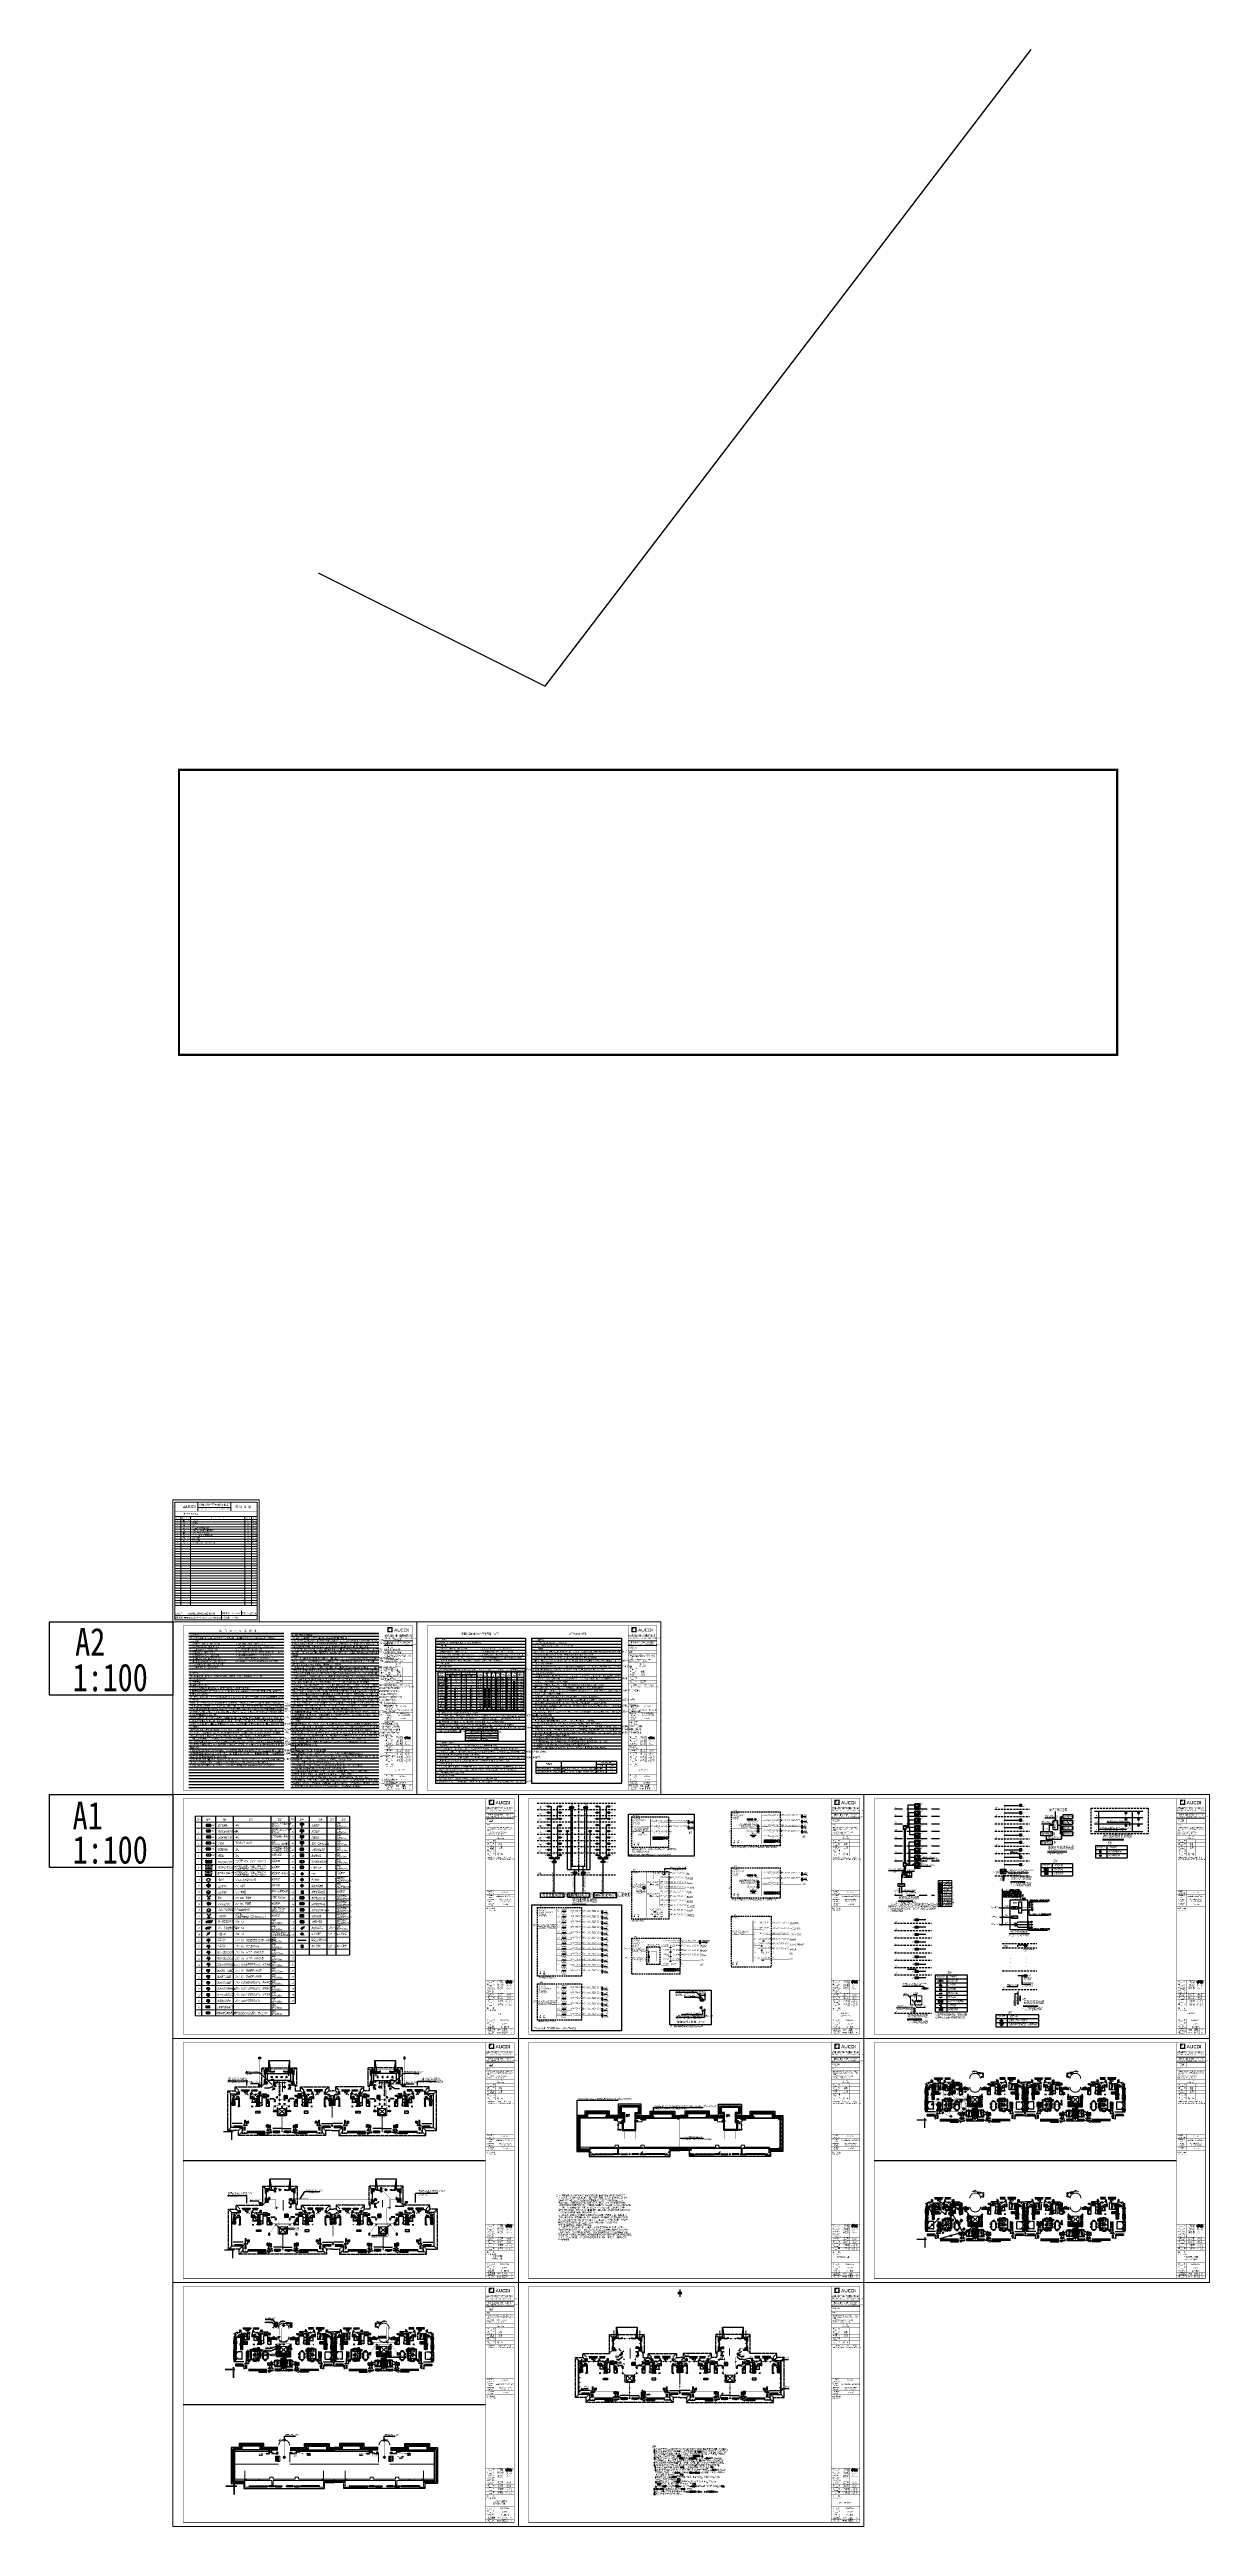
# Model space of a CAD drawing. Extents: x 5031545 to 5313844, y -886381 to -283477.
import ezdxf
from ezdxf.enums import TextEntityAlignment as Align

# ---------------------------------------------------------------- set-up
doc = ezdxf.new("R2010")
doc.units = 0
doc.header["$LTSCALE"] = 1000
doc.header["$MEASUREMENT"] = 0
for name, pattern in [('#P_--_20B1_001_t3$0$DASH', [0.35, 0.25, -0.1]), ('$1$DASH', [0.35, 0.25, -0.1]), ('3.5方案汇报，与郭总、侯月琴确定户型_t8$0$高层_t8$0$DASH', [0.35, 0.25, -0.1]), ('__DASH', [0.35, 0.25, -0.1]), ('A户型$0$DASH', [0.35, 0.25, -0.1]), ('CENTER2', [1.125, 0.75, -0.125, 0.125, -0.125]), ('CONTINOUS', [0]), ('DASH', [0.35, 0.25, -0.1]), ('DASH4', [0.1875, 0.125, -0.0625]), ('DASHED', [0.75, 0.5, -0.25]), ('DOTE', [2.42, 2, -0.2, 0.02, -0.2]), ('HIDDEN', [0.375, 0.25, -0.125])]:
    doc.linetypes.add(name, pattern=pattern)
doc.layers.get('0').update_dxf_attribs({"linetype": 'CONTINUOUS'})
doc.layers.get('Defpoints').update_dxf_attribs({"linetype": 'CONTINUOUS'})
for name, color, linetype in [('!!DIM-动力', 7, 'CONTINUOUS'), ('!!DIM-照明', 7, 'CONTINUOUS'), ('!!电气', 1, 'CONTINUOUS'), ('!校对', 2, 'CONTINUOUS'), ('$RECOVER_210609100354-0', 7, 'CONTINUOUS'), ('$RECOVER_210609100354-13', 7, 'CONTINUOUS'), ('$RECOVER_210609100354-25', 7, 'CONTINUOUS'), ('$RECOVER_210609100354-32', 7, 'CONTINUOUS'), ('$RECOVER_210609100354-43', 7, 'CONTINUOUS'), ('$RECOVER_210609100354-73', 7, 'CONTINUOUS'), ('1-D2', 2, 'CONTINUOUS'), ('1-弱电', 3, 'CONTINUOUS'), ('1-弱电1', 3, 'CONTINUOUS'), ('3-栏杆1', 252, 'CONTINUOUS'), ('3.5方案汇报，与郭总、侯月琴确定户型_t8$0$2020.03.04 -1安徽标准化洋房户型(UA）_t8_t8$0$A-家具-FURN', 251, 'CONTINUOUS'), ('3.5方案汇报，与郭总、侯月琴确定户型_t8$0$2020.03.04 -1安徽标准化洋房户型(UA）_t8_t8$0$fur', 252, 'CONTINUOUS'), ('3.5方案汇报，与郭总、侯月琴确定户型_t8$0$2020.03.04 -1安徽标准化洋房户型(UA）_t8_t8$0$FURN', 252, 'CONTINUOUS'), ('3.5方案汇报，与郭总、侯月琴确定户型_t8$0$2020.03.04 -1安徽标准化洋房户型(UA）_t8_t8$0$看线', 154, 'CONTINUOUS'), ('3.5方案汇报，与郭总、侯月琴确定户型_t8$0$高层_t8$0$LS-家具-LB', 8, 'CONTINUOUS'), ('5fur', 175, 'CONTINUOUS'), ('A-EQPM-MECH', 191, 'CONTINUOUS'), ('A-标注', 1, 'CONTINUOUS'), ('AH-FURNITURE', 1, 'CONTINUOUS'), ('ANNO-NOTE', 7, 'CONTINUOUS'), ('CURTWALL', 4, 'CONTINUOUS'), ('DIM-照明', 7, 'CONTINUOUS'), ('DIM_ELEV', 3, 'CONTINUOUS'), ('E-天花灯具', 92, 'CONTINUOUS'), ('E-天花辅助2', 54, 'CONTINUOUS'), ('ELEMENT', 3, 'CONTINUOUS'), ('EQUIP', 3, 'CONTINUOUS'), ('EQUIP-安防', 3, 'CONTINUOUS'), ('EQUIP-插座', 3, 'CONTINUOUS'), ('EQUIP-照明', 3, 'CONTINUOUS'), ('EQUIP-电视', 3, 'CONTINUOUS'), ('EQUIP-箱柜', 3, 'CONTINUOUS'), ('EQUIP-通讯', 3, 'CONTINUOUS'), ('EQUIP_消火栓', 7, 'CONTINUOUS'), ('EQUIP_消防', 7, 'CONTINUOUS'), ('IP-bath&kitchen-JOHNSON', 4, 'CONTINUOUS'), ('LINMK1', 7, 'CONTINUOUS'), ('LS-家具-LB', 8, 'CONTINUOUS'), ('LVTRY', 252, 'CONTINUOUS'), ('LWIRE', 4, 'CONTINUOUS'), ('P-bath&kitchen-JOHNSON', 4, 'CONTINUOUS'), ('PDIM', 3, 'CONTINUOUS'), ('PUB_DIM', 3, 'CONTINUOUS'), ('PUB_TITLE', 4, 'CONTINUOUS'), ('ROOF', 183, 'CONTINUOUS'), ('SHTLN', 4, 'CONTINUOUS'), ('T-消防设备', 3, 'CONTINUOUS'), ('T-通用', 7, 'CONTINUOUS'), ('TEL_TEXT', 7, 'CONTINUOUS'), ('text', 7, 'CONTINUOUS'), ('TK', 252, 'CONTINUOUS'), ('VPIPE-中水', 122, 'CONTINUOUS'), ('VPIPE-凝结', 150, 'CONTINUOUS'), ('VPIPE-消防', 1, 'TG_X'), ('VPIPE-给水', 3, 'TG_J'), ('VPIPE-雨水', 4, 'DASH'), ('WALL', 252, 'CONTINUOUS'), ('WIRE-SECU-1', 30, 'CONTINUOUS'), ('WIRE-动力', 7, 'CONTINUOUS'), ('WIRE-安防', 4, 'CONTINUOUS'), ('WIRE-接地', 2, 'CONTINUOUS'), ('WIRE-插座', 2, 'CONTINUOUS'), ('WIRE-消防', 4, 'CONTINUOUS'), ('WIRE-照明', 2, 'CONTINUOUS'), ('WIRE-综合布线', 5, 'DASH'), ('WIRE-通讯', 4, 'CONTINUOUS'), ('WIRE-避雷', 4, 'CONTINUOUS'), ('保温', 6, 'CONTINUOUS'), ('修改标示', 212, 'CONTINUOUS'), ('卫生间', 6, 'CONTINUOUS'), ('图签文字', 4, 'CONTINUOUS'), ('建筑-排气道', 252, 'CONTINUOUS'), ('机电标识类', 1, 'CONTINUOUS'), ('污水', 3, 'CONTINUOUS'), ('消防平面文字层', 141, 'CONTINUOUS'), ('照明平面导线层', 3, 'CONTINUOUS'), ('照明平面文字层', 3, 'CONTINUOUS'), ('电气', 6, 'CONTINUOUS'), ('看线', 185, 'CONTINUOUS'), ('立面', 73, 'CONTINUOUS'), ('立面-看线', 251, 'CONTINUOUS'), ('管', 193, 'CONTINUOUS'), ('给水', 4, 'CONTINUOUS'), ('设备', 253, 'CONTINUOUS'), ('铝合金', 144, 'CONTINUOUS')]:
    doc.layers.add(name, color=color, linetype=linetype)
for name, color, linetype, lineweight in [('3.5方案汇报，与郭总、侯月琴确定户型_t8$0$STAIR', 2, 'CONTINUOUS', 18), ('DIM', 3, 'CONTINUOUS', 20), ('DOTE', 19, 'DOTE', 9), ('EQUIP-消防', 3, 'CONTINUOUS', 20), ('EQUIP_地漏', 7, 'CONTINUOUS', 18), ('PUB_HATCH', 8, 'CONTINUOUS', 9), ('PUB_TEXT', 7, 'CONTINUOUS', 20), ('STAIR', 252, 'CONTINUOUS', 20), ('S－GG公共标注', 7, 'CONTINUOUS', 25), ('VPIPE-废水', 31, 'TG_F', 18), ('WINDOW', 146, 'CONTINUOUS', 20), ('南巽图框', 147, 'CONTINUOUS', 20), ('可改文字', 6, 'CONTINUOUS', 18), ('图框', 147, 'CONTINUOUS', 20), ('图签', 147, 'CONTINUOUS', 18), ('填充', 251, 'CONTINUOUS', 5), ('平面-分水线', 189, 'CONTINUOUS', 15), ('平面-排水沟', 86, 'CONTINUOUS', 15), ('平面-栏杆', 56, 'CONTINUOUS', 15), ('平面-看线', 252, 'CONTINUOUS', 15), ('平面-空调室内机', 176, 'CONTINUOUS', 9), ('平面-空调预留孔', 252, 'CONTINUOUS', 15), ('文字彩图', 7, 'CONTINUOUS', 0), ('立面-洞口示意', 252, 'CONTINUOUS', 13), ('线脚', 6, 'CONTINUOUS', 15)]:
    doc.layers.add(name, color=color, linetype=linetype, lineweight=lineweight)
doc.styles.add('-宋体', font='', dxfattribs={"width": 0.8})
doc.styles.add('-黑体', font='simhei.ttf', dxfattribs={"width": 0.8})
doc.styles.add('1常用弱电', font='SIMPLEX.shx', dxfattribs={"width": 0.8, "height": 3.5, "bigfont": 'HZTXT.shx'})
doc.styles.add('_COMPLEX', font='COMPLEX', dxfattribs={"width": 0.6})
doc.styles.add('_HZTXT', font='gbeitc.shx', dxfattribs={"width": 0.7, "bigfont": '！！gbcbig.shx'})
doc.styles.add('_SIMPLEX', font='SIMPLEX.shx', dxfattribs={"width": 0.8, "bigfont": 'GBCBIG.shx'})
doc.styles.add('_TCH_DIM', font='SIMPLEX', dxfattribs={"bigfont": 'GBCBIG'})
doc.styles.add('_TCH_DIM_T3', font='SIMPLEX.shx', dxfattribs={"width": 0.705882, "bigfont": 'GBCBIG.shx'})
doc.styles.add('_TCH_LABEL', font='COMPLEX', dxfattribs={"bigfont": 'GBCBIG'})
doc.styles.add('_TEL_DIM', font='simplex.shx', dxfattribs={"width": 0.8, "height": 3.5, "bigfont": 'hztxt.shx'})
doc.styles.add('CM', font='complex', dxfattribs={"width": 0.75})
doc.styles.add('DIM_FONT', font='SIMPLEX', dxfattribs={"width": 0.7, "bigfont": 'GBCBIG'})
doc.styles.add('DX', font='romans.shx', dxfattribs={"width": 0.8, "bigfont": 'hztxt.shx'})
doc.styles.add('FFDI-TEXT', font='gbeitc.shx', dxfattribs={"width": 0.8, "height": 4.5, "bigfont": 'hztxt.shx'})
doc.styles.add('HT', font='simhei.ttf')
doc.styles.add('HZTXT', font='gbeitc.shx', dxfattribs={"width": 0.8, "height": 400, "bigfont": 'hztxt.shx'})
doc.styles.add('ICDA-STYLE2', font='simhei.ttf', dxfattribs={"width": 0.8})
doc.styles.add('SM1', font='realsz.shx', dxfattribs={"width": 0.75, "bigfont": 'realhz.shx'})
doc.styles.get("Standard").update_dxf_attribs({"font": 'gbenor.shx', "bigfont": 'gbcbig.shx'})
doc.styles.add('TG_LINETYPE', font='SIMPLEX', dxfattribs={"width": 0.8, "height": 3, "bigfont": 'HZTXT'})
doc.styles.add('TG_LINETYPE_THUND', font='SIMPLEX', dxfattribs={"width": 0.8, "height": 5.5, "bigfont": 'HZTXT'})
doc.styles.add('TSSD_Dimension', font='gbenor.shx', dxfattribs={"width": 0.7, "bigfont": 'tssdchn.shx'})
doc.styles.add('zjdz', font='zjdz-s.shx', dxfattribs={"width": 0.7, "bigfont": 'zjdz.shx'})
doc.styles.add('图框宋体', font='', dxfattribs={"width": 0.9})
doc.styles.add('宋体', font='', dxfattribs={"height": 4})
doc.styles.add('建筑图签-1', font='simhei.ttf', dxfattribs={"width": 0.7})
doc.styles.add('建筑图签-2', font='TXT.shx', dxfattribs={"width": 0.5, "bigfont": 'HZTXT.shx'})
doc.styles.add('黑体', font='simhei.ttf')
doc.styles.get('-宋体').set_extended_font_data('SimSun')
doc.styles.get('图框宋体').set_extended_font_data('SimSun')
doc.styles.get('宋体').set_extended_font_data('SimSun')
doc.linetypes.add('LED', pattern='A,0.5,-0.2,["LED",Standard,S=0.2,R=0,X=-0.2,Y=-0.1],-0.2', length=0.9)
doc.linetypes.add('TG_F', pattern='A,2,-0.3,["F",TG_LINETYPE,S=0.1,R=0,X=-0.23,Y=-0.15],0', length=2.3)
doc.linetypes.add('TG_J', pattern='A,2,-0.22,["J",TG_LINETYPE,S=0.1,R=0,X=-0.18,Y=-0.15],0', length=2.22)
doc.linetypes.add('TG_X', pattern='A,4,-0.3,["X",TG_LINETYPE,S=0.1,R=0,X=-0.23,Y=-0.15],0', length=4.3)
doc.linetypes.add('TG_×', pattern='A,2,0,["×",TG_LINETYPE_THUND,S=0.1,R=0,X=-0.23,Y=-0.21],0', length=2)
doc.dimstyles.new('_TCH_ARCH&&70', dxfattribs={"dimtxt": 208.25, "dimasz": 70, "dimexe": 175, "dimexo": 210, "dimgap": 70, "dimtad": 1, "dimdec": 0, "dimzin": 0, "dimdsep": 46, "dimtxsty": '_TCH_DIM_T3', "dimblk": 'ARCHTICK', "dimcen": 0.09, "dimclrt": 4, "dimazin": 2, "dimtfac": 1, "dimtdec": 0, "dimtix": 1, "dimtmove": 2, "dimatfit": 3, "dimfxl": 1, "dimtolj": 1, "dimtzin": 0, "dimarcsym": 0})
doc.dimstyles.get("Standard").update_dxf_attribs({"dimscale": 100, "dimtxt": 3.5, "dimasz": 1, "dimexe": 2.5, "dimexo": 3, "dimgap": 1.5, "dimtad": 1, "dimdec": 0, "dimzin": 0, "dimdsep": 46, "dimtxsty": 'Standard', "dimblk": 'ARCHTICK', "dimcen": 0.09, "dimadec": 0, "dimazin": 0, "dimtfac": 1, "dimtdec": 0, "dimtix": 1, "dimtmove": 2, "dimatfit": 3, "dimfxl": 1, "dimtolj": 1, "dimtzin": 0, "dimarcsym": 0})
pattern_1 = [(45, (0, 0), (0, 47.4157523), [100.584, -33.528]), (135, (23.708, 23.708), (3e-15, 47.4157523), [100.584, -33.528])]
pattern_2 = [(90, (0, 0), (-16.49778, 1e-15), [9.525, -19.05]), (210, (0, 0), (8.24889, -14.2874966), [9.525, -19.05]), (150, (6e-16, 9.525), (-8.24889, -14.2874966), [9.525, -19.05])]
pattern_3 = [(45, (4280696.0684, -1635946.303), (-2.24506403, 2.24506403), [])]
pattern_4 = [(45, (4280496.0684, -1637015.8026), (-2.24506403, 2.24506403), [])]
pattern_5 = [(45, (4468753.5822, -1795661.3162), (-2.24506403, 2.24506403), [])]
pattern_6 = [(45, (4468703.8172, -1795661.1327), (-2.24506403, 2.24506403), [])]
pattern_7 = [(45, (4468853.5822, -1795661.317), (-2.24506403, 2.24506403), [])]
pattern_8 = [(45, (4468953.5822, -1795661.318), (-2.24506403, 2.24506403), [])]
pattern_9 = [(45, (4469053.5822, -1795661.319), (-2.24506403, 2.24506403), [])]
pattern_10 = [(45, (4469153.5822, -1795661.32), (-2.24506403, 2.24506403), [])]
pattern_11 = [(45, (4469253.5822, -1795661.3208), (-2.24506403, 2.24506403), [])]
pattern_12 = [(45, (4468643.5815, -1795661.3157), (-2.24506403, 2.24506403), [])]
pattern_13 = [(45, (4469343.5848, -1795661.312), (-2.24506403, 2.24506403), [])]
pattern_14 = [(0, (4739629.52, -1375697.527), (30.95625, 17.872595), [20.6375, -41.275]), (120, (4739629.52, -1375697.527), (-30.9562463, 17.8726014), [20.6375, -41.275]), (60, (4739629.52, -1375697.527), (3.7e-06, 35.7451964), [-41.275, 20.6375])]
pattern_15 = [(0, (4739728.883, -1372597.527), (30.95625, 17.872595), [20.6375, -41.275]), (120, (4739728.883, -1372597.527), (-30.9562463, 17.8726014), [20.6375, -41.275]), (60, (4739728.883, -1372597.527), (3.7e-06, 35.7451964), [-41.275, 20.6375])]
pattern_16 = [(45, (4306496.0678, -1635946.3038), (-2.24506403, 2.24506403), [])]
pattern_17 = [(45, (4306296.0678, -1637015.8033), (-2.24506403, 2.24506403), [])]
pattern_18 = [(45, (4494553.5816, -1795661.317), (-2.24506403, 2.24506403), [])]
pattern_19 = [(45, (4494653.5816, -1795661.318), (-2.24506403, 2.24506403), [])]
pattern_20 = [(45, (4494753.5816, -1795661.3188), (-2.24506403, 2.24506403), [])]
pattern_21 = [(45, (4494853.5816, -1795661.3197), (-2.24506403, 2.24506403), [])]
pattern_22 = [(45, (4494953.5816, -1795661.3206), (-2.24506403, 2.24506403), [])]
pattern_23 = [(45, (4495053.5816, -1795661.3215), (-2.24506403, 2.24506403), [])]
pattern_24 = [(45, (4494443.581, -1795661.3164), (-2.24506403, 2.24506403), [])]
pattern_25 = [(45, (4495143.5842, -1795661.3126), (-2.24506403, 2.24506403), [])]
pattern_26 = [(0, (4739029.523, -1375697.527), (30.95625, 17.872595), [20.6375, -41.275]), (120, (4739029.523, -1375697.527), (-30.9562463, 17.8726014), [20.6375, -41.275]), (60, (4739029.523, -1375697.527), (3.7e-06, 35.7451964), [-41.275, 20.6375])]
pattern_27 = [(0, (4739128.885, -1372597.528), (30.95625, 17.872595), [20.6375, -41.275]), (120, (4739128.885, -1372597.528), (-30.9562463, 17.8726014), [20.6375, -41.275]), (60, (4739128.885, -1372597.528), (3.7e-06, 35.7451964), [-41.275, 20.6375])]
pattern_28 = [(45, (-879850.0308, -780765.5012), (-2.24506403, 2.24506403), [])]
pattern_29 = [(45, (-880050.0308, -781835.0006), (-2.24506403, 2.24506403), [])]
pattern_30 = [(45, (-691792.517, -940480.5143), (-2.24506403, 2.24506403), [])]
pattern_31 = [(45, (-691842.282, -940480.3308), (-2.24506403, 2.24506403), [])]
pattern_32 = [(45, (-691692.517, -940480.5152), (-2.24506403, 2.24506403), [])]
pattern_33 = [(45, (-691592.517, -940480.516), (-2.24506403, 2.24506403), [])]
pattern_34 = [(45, (-691492.517, -940480.517), (-2.24506403, 2.24506403), [])]
pattern_35 = [(45, (-691392.517, -940480.518), (-2.24506403, 2.24506403), [])]
pattern_36 = [(45, (-691292.517, -940480.519), (-2.24506403, 2.24506403), [])]
pattern_37 = [(45, (-691902.5178, -940480.5137), (-2.24506403, 2.24506403), [])]
pattern_38 = [(45, (-691202.5144, -940480.51), (-2.24506403, 2.24506403), [])]
pattern_39 = [(0, (-420817.216, -517416.725), (30.95625, 17.872595), [20.6375, -41.275]), (120, (-420817.216, -517416.725), (-30.9562463, 17.8726014), [20.6375, -41.275]), (60, (-420817.216, -517416.725), (3.7e-06, 35.7451964), [-41.275, 20.6375])]
pattern_40 = [(45, (-854050.0314, -780765.502), (-2.24506403, 2.24506403), [])]
pattern_41 = [(45, (-854250.0314, -781835.0013), (-2.24506403, 2.24506403), [])]
pattern_42 = [(45, (-665992.5176, -940480.515), (-2.24506403, 2.24506403), [])]
pattern_43 = [(45, (-665892.5176, -940480.516), (-2.24506403, 2.24506403), [])]
pattern_44 = [(45, (-665792.5176, -940480.5168), (-2.24506403, 2.24506403), [])]
pattern_45 = [(45, (-665692.5176, -940480.5177), (-2.24506403, 2.24506403), [])]
pattern_46 = [(45, (-665592.5176, -940480.5187), (-2.24506403, 2.24506403), [])]
pattern_47 = [(45, (-665492.5176, -940480.5196), (-2.24506403, 2.24506403), [])]
pattern_48 = [(45, (-666102.5183, -940480.5144), (-2.24506403, 2.24506403), [])]
pattern_49 = [(45, (-665402.515, -940480.5106), (-2.24506403, 2.24506403), [])]
pattern_50 = [(0, (-421417.214, -517416.726), (30.95625, 17.872595), [20.6375, -41.275]), (120, (-421417.214, -517416.726), (-30.9562463, 17.8726014), [20.6375, -41.275]), (60, (-421417.214, -517416.726), (3.7e-06, 35.7451964), [-41.275, 20.6375])]

# ---------------------------------------------------------------- blocks, each defined once
blk = doc.blocks.new('135')
blk.add_hatch(color=256).paths.add_polyline_path([(5, 2), (4, -1), (-5, 2), (-4, 5)])
for p, q in [((-6, 19), (-3, 19)), ((-3, 19), (-6, 19)), ((-6, 3), (5, -2)), ((-6, 3), (-5, 3)), ((-5, 11), (-5, 31)), ((5, 11), (-5, 11)), ((5, 10), (-5, 10)), ((-5, 3), (-4, 6)), ((-4, 6), (5, 2)), ((0, 0), (0, 39)), ((6, 19), (3, 19)), ((3, 19), (6, 19)), ((4, -1), (5, 2)), ((5, 11), (5, 32)), ((4, -1), (6, -2))]:
    blk.add_line(p, q)
for centre, radius, start, end in [((6, 16), 13.5, 151.014738, 204.840331), ((13, 4), 20.5, 163.092432, 182.001197), ((-6, 4), 1, 184.227525, 248.466114), ((-5, 22), 0.5, 335.764337, 151.014738), ((4, 18), 9.42, 155.764337, 171.977279), ((9, 15), 14.6, 166.278005, 198.09535), ((14, 4), 19.5, 163.744312, 182.526874), ((-5, 3), 0.5, 181.938501, 247.259713), ((5, 22), 0.5, 29.842461, 204.574037), ((-6, 17), 11.7, 10.475018, 24.574037), ((-6, 15), 12.4, 338.64492, 16.047602), ((29, 7), 24, 172.943948, 199.231818), ((-6, 16), 13.4, 334.911141, 29.842461), ((26, 6), 20.6, 169.145375, 199.952579), ((6, -1), 1.17, 247.459713, 19.952579), ((6, -1), 0.5, 247.459713, 19.231818)]:
    blk.add_arc(centre, radius, start, end)
blk.add_open_spline([(-5, 31), (-4, 31), (-2, 33), (1, 29), (3, 31), (5, 32)], degree=3, knots=[0, 0, 0, 0, 3.0663291, 6.2183131, 11.1241352, 11.1241352, 11.1241352, 11.1241352])
blk = doc.blocks.new('fgdfsdfsfssfes')
at = {"layer": '$RECOVER_210609100354-32', "color": 252}
for p, q in [((575894, 370558), (575694, 370558)), ((575944, 370458), (575694, 370458)), ((575894, 371358), (575894, 370558)), ((575944, 371358), (575944, 370458))]:
    blk.add_line(p, q, dxfattribs=at)
at = {"color": 252}
for p, q in [((575694, 370228), (575694, 369888)), ((575853, 370253), (575719, 370253)), ((575719, 369863), (575853, 369863)), ((575817, 370279), (575774, 370321)), ((575842, 370282), (575777, 370347)), ((575859, 370293), (575788, 370364)), ((575870, 370310), (575806, 370375)), ((575873, 370335), (575831, 370378)), ((575853, 370253), (576293, 370203)), ((575853, 369863), (576281, 369912)), ((575906, 369916), (575906, 370200)), ((575945, 370161), (576024, 370175)), ((575945, 370161), (575945, 369955)), ((575945, 369955), (576024, 369941)), ((575977, 370167), (575977, 369949)), ((576067, 371179), (576024, 371221)), ((576092, 371182), (576027, 371247)), ((576109, 371193), (576038, 371264)), ((576120, 371210), (576056, 371275)), ((576123, 371235), (576081, 371278))]:
    blk.add_line(p, q, dxfattribs=at)
for points in [[(575759, 369388), (575759, 369328), (575819, 369328), (575819, 369388)], [(575759, 369128), (575759, 369188), (575819, 369188), (575819, 369128)], [(575814, 369361), (575814, 369355), (575764, 369355), (575764, 369361)], [(575814, 369155), (575814, 369161), (575764, 369161), (575764, 369155)], [(575789, 369238), (575789, 369278), (575769, 369278), (575769, 369238)], [(575789, 369278), (575789, 369238), (575954, 369238), (575954, 369278)], [(576194, 369508), (575844, 369508), (575844, 369009), (576194, 369009)]]:
    blk.add_lwpolyline(points, close=True, dxfattribs=at)
blk.add_lwpolyline([(575819, 369278), (575819, 369288), (575759, 369288), (575759, 369228), (575819, 369228), (575819, 369238)], dxfattribs=at)
blk.add_circle((575995, 369258), 26, dxfattribs=at)
for centre, radius, start, end in [((575719, 370228), 25, 90, 180), ((575719, 369888), 25, 180, 270), ((575853, 370200), 53.3, 0, 90), ((575853, 369916), 53.3, 270, 0), ((575968, 370463), 294, 278.517181, 296.463146), ((575968, 369653), 294, 63.536854, 81.482819), ((576181, 369992), 224, 90, 111.479781), ((576181, 370125), 224, 248.520219, 270), ((576241, 370059), 153, 285.077324, 70.118121)]:
    blk.add_arc(centre, radius, start, end, dxfattribs=at)
at = {"color": 252, "extrusion": (0, 0, -1)}
for centre in [(575824, 370328), (576074, 371228)]:
    blk.add_ellipse(centre, major_axis=(-35.4, 35.4), ratio=1, start_param=5.49778714378208, end_param=11.78097245096167, dxfattribs=at)
at = {"color": 252}
for p in [(575824, 370328), (576074, 371228)]:
    blk.add_point(p, dxfattribs=at)
at = {"layer": 'IP-bath&kitchen-JOHNSON', "color": 252}
for p, q in [((575944, 370538), (577294, 370538)), ((575944, 370503), (576594, 370503)), ((575944, 370493), (576594, 370493)), ((575944, 370458), (577294, 370458)), ((576157, 371052), (576219, 371141)), ((576157, 370915), (576219, 370826)), ((576205, 370983), (576368, 370983)), ((576594, 370493), (576594, 370503)), ((577294, 370493), (577194, 370493)), ((577194, 370483), (577194, 370493)), ((577294, 370483), (577194, 370483))]:
    blk.add_line(p, q, dxfattribs=at)
for centre, major_axis, ratio, start_param, end_param in [((576123, 370983), (0, -51), 0.9900522, -1.3629704, 4.504563), ((576122, 370983), (0, -26.8), 0.9948122, -1.1676768, 4.3092695)]:
    blk.add_ellipse(centre, major_axis=major_axis, ratio=ratio, start_param=start_param, end_param=end_param, dxfattribs=at)
at = {"layer": 'LVTRY', "color": 252}
for p, q in [((575694, 368858), (575694, 369658)), ((575694, 369658), (576294, 369658)), ((576294, 368858), (575694, 368858)), ((575944, 371057), (575944, 370910)), ((576117, 370994), (575993, 370994)), ((576117, 370973), (575993, 370973)), ((576294, 369658), (576294, 368858)), ((577111, 370997), (577111, 370581)), ((577111, 370997), (577136, 370997)), ((577111, 370581), (577136, 370581)), ((577136, 370997), (577136, 370581)), ((577146, 371032), (577146, 371007)), ((577178, 371032), (577146, 371032)), ((577178, 371007), (577146, 371007)), ((577146, 370545), (577146, 370571)), ((577146, 370571), (577178, 370571)), ((577146, 370545), (577178, 370545)), ((577180, 370573), (577178, 370571)), ((577178, 370571), (577178, 370545)), ((577180, 370543), (577178, 370545)), ((577180, 370573), (577180, 370543)), ((577183, 370573), (577180, 370573)), ((577183, 370543), (577180, 370543)), ((577183, 370573), (577183, 370543)), ((577184, 371045), (577190, 371045)), ((577184, 371015), (577184, 371045)), ((577184, 371015), (577190, 371015)), ((577187, 371045), (577189, 371043)), ((577187, 371026), (577187, 371045)), ((577187, 371034), (577187, 371015)), ((577187, 371015), (577189, 371018)), ((577189, 371028), (577189, 371043)), ((577189, 371028), (577189, 371018)), ((577190, 371045), (577192, 371044)), ((577190, 371043), (577190, 371045)), ((577190, 371018), (577190, 371015)), ((577190, 371015), (577192, 371017)), ((577192, 371043), (577192, 371044)), ((577192, 371018), (577192, 371017)), ((577195, 370573), (577198, 370573)), ((577195, 370543), (577195, 370573)), ((577195, 370543), (577198, 370543)), ((577198, 370543), (577198, 370573)), ((577198, 370573), (577199, 370571)), ((577199, 370545), (577199, 370571)), ((577200, 371032), (577255, 371032)), ((577200, 371007), (577255, 371007)), ((577205, 371045), (577208, 371045)), ((577205, 371045), (577205, 371015)), ((577205, 371015), (577208, 371015)), ((577208, 371045), (577211, 371043)), ((577208, 371045), (577208, 371028)), ((577208, 371015), (577208, 371033)), ((577208, 371015), (577211, 371018)), ((577211, 371018), (577211, 371043)), ((577232, 371007), (577232, 371032))]:
    blk.add_line(p, q, dxfattribs=at)
blk.add_lwpolyline([(575944, 371057), (575960, 371057), (575960, 370910), (575944, 370910)], dxfattribs=at)
for points in [[(575974, 371010, 0.3641419), (575960, 371021, 0.0204952)], [(575974, 370957, -0.3641419), (575960, 370946, -0.0204952)], [(575993, 370994, -0.21439), (575974, 371010, -7.6496443)], [(575993, 370973, 0.2148931), (575974, 370957, 7.6496443)]]:
    blk.add_lwpolyline(points, format="xyb", dxfattribs=at)
blk.add_lwpolyline([(577194, 370483), (577194, 371070), (577184, 371070), (577184, 370483)], close=True, dxfattribs=at)
for centre, radius, start, end in [((576117, 370983), 10.5, 270.008489, 90.008489), ((577246, 371020), 15.3, 304.052985, 55.961645)]:
    blk.add_arc(centre, radius, start, end, dxfattribs=at)
for centre, major_axis, ratio, start_param, end_param in [((576125, 370983), (0, 53.6), 0.987577, 1.7680902, 7.6566877), ((576109, 370996), (-1.43, 0), 0.85, 4.712389, 10.9955743), ((576109, 370971), (-1.43, 0), 0.85, -1.5707963, 4.712389), ((576133, 370996), (-1.43, 0), 0.85, 4.712389, 10.9955743), ((576133, 370971), (-1.43, 0), 0.85, 4.712389, 10.9955743), ((577146, 370581), (0, 35.7), 1, 1.5707963, 3.1415927), ((577146, 370997), (0, 10.4), 1, 0, 1.5707963), ((577146, 370581), (0, 10.4), 1, 1.5707963, 3.1415927)]:
    blk.add_ellipse(centre, major_axis=major_axis, ratio=ratio, start_param=start_param, end_param=end_param, dxfattribs=at)
at = {"layer": 'P-bath&kitchen-JOHNSON', "color": 252, "linetype": 'DASH'}
blk.add_arc((577180, 370481), 586, 89.796716, 179.392241, dxfattribs=at)
at = {"layer": 'LVTRY', "color": 252, "xscale": -1, "rotation": 179.9926850961998}
blk.add_blockref('135', (577189, 371081), dxfattribs=at)
blk = doc.blocks.new('cvxcvxvcxvcx')
blk.add_hatch(color=252).paths.add_polyline_path([(580594, 371079), (580595, 371082), (580603, 371078), (580602, 371075)])
at = {"layer": '$RECOVER_210609100354-32', "color": 252}
for p, q in [((581944, 371358), (581944, 370458)), ((581944, 370458), (582194, 370458)), ((581994, 371358), (581994, 370558)), ((581994, 370558), (582194, 370558))]:
    blk.add_line(p, q, dxfattribs=at)
at = {"color": 252}
for p, q in [((580605, 371078), (580593, 371083)), ((580595, 371082), (580593, 371083)), ((580595, 371082), (580593, 371079)), ((580602, 371075), (580593, 371079)), ((580593, 371071), (580604, 371071)), ((580593, 371070), (580604, 371070)), ((580593, 371062), (580595, 371061)), ((580595, 371061), (580593, 371061)), ((580594, 371070), (580594, 371048)), ((580634, 370413), (580594, 370413)), ((580594, 369633), (580594, 370413)), ((580594, 369633), (580634, 369633)), ((580599, 371081), (580599, 371042)), ((580604, 371078), (580602, 371075)), ((580604, 371062), (580602, 371061)), ((580602, 371061), (580604, 371061)), ((580604, 371078), (580604, 371078)), ((580604, 371070), (580604, 371050)), ((580634, 369633), (580634, 370413)), ((582034, 370253), (581594, 370203)), ((582034, 369863), (581607, 369912)), ((581694, 369458), (582044, 369458)), ((581694, 368959), (581694, 369458)), ((582044, 368959), (581694, 368959)), ((581764, 371235), (581807, 371278)), ((581767, 371210), (581832, 371275)), ((581778, 371193), (581849, 371264)), ((581795, 371182), (581860, 371247)), ((581821, 371179), (581863, 371221)), ((581942, 370161), (581864, 370175)), ((581942, 369955), (581864, 369941)), ((581910, 370167), (581910, 369949)), ((581934, 369188), (581934, 369228)), ((581934, 369228), (582099, 369228)), ((582099, 369188), (581934, 369188)), ((581942, 370161), (581942, 369955)), ((581981, 369916), (581981, 370200)), ((582014, 370335), (582057, 370378)), ((582017, 370310), (582082, 370375)), ((582028, 370293), (582099, 370364)), ((582034, 370253), (582169, 370253)), ((582169, 369863), (582034, 369863)), ((582044, 369458), (582044, 368959)), ((582045, 370282), (582110, 370347)), ((582069, 369278), (582069, 369338)), ((582069, 369338), (582129, 369338)), ((582129, 369278), (582069, 369278)), ((582069, 369228), (582069, 369238)), ((582069, 369238), (582129, 369238)), ((582069, 369178), (582069, 369188)), ((582129, 369178), (582069, 369178)), ((582129, 369138), (582069, 369138)), ((582069, 369138), (582069, 369078)), ((582069, 369078), (582129, 369078)), ((582071, 370279), (582113, 370321)), ((582074, 369311), (582074, 369305)), ((582124, 369311), (582074, 369311)), ((582074, 369305), (582124, 369305)), ((582074, 369105), (582074, 369111)), ((582074, 369111), (582124, 369111)), ((582124, 369105), (582074, 369105)), ((582099, 369188), (582099, 369228)), ((582099, 369228), (582119, 369228)), ((582099, 369228), (582099, 369188)), ((582119, 369188), (582099, 369188)), ((582119, 369228), (582119, 369188)), ((582124, 369305), (582124, 369311)), ((582124, 369111), (582124, 369105)), ((582129, 369338), (582129, 369278)), ((582129, 369238), (582129, 369178)), ((582129, 369078), (582129, 369138)), ((582194, 370228), (582194, 369888))]:
    blk.add_line(p, q, dxfattribs=at)
blk.add_circle((581893, 369208), 26, dxfattribs=at)
for centre, radius, start, end in [((580605, 371065), 13.4, 154.918456, 209.849776), ((580593, 371082), 0.5, 67.467028, 199.239132), ((580593, 371082), 1.17, 67.467028, 199.959894), ((580570, 371074), 24, 352.951263, 19.239132), ((580572, 371074), 20.6, 349.15269, 19.959894), ((580605, 371065), 12.4, 158.652235, 196.054917), ((580605, 371064), 11.7, 190.482333, 204.581352), ((580594, 371058), 0.5, 209.849776, 24.581352), ((580595, 371063), 9.42, 335.771651, 351.984594), ((580604, 371059), 0.5, 155.771651, 331.022053), ((580604, 371077), 0.5, 1.945816, 67.267028), ((580585, 371077), 19.5, 343.751627, 2.534189), ((580593, 371065), 13.5, 331.022053, 24.847646), ((580590, 371065), 14.6, 346.285319, 18.102665), ((580605, 371077), 1, 4.23484, 68.473429), ((580585, 371077), 20.5, 343.099747, 2.008512), ((581646, 370059), 153, 109.881879, 254.922676), ((581707, 369992), 224, 68.520219, 90), ((581707, 370125), 224, 270, 291.479781), ((581920, 370463), 294, 243.536854, 261.482819), ((581920, 369653), 294, 98.517181, 116.463146), ((582034, 370200), 53.3, 90, 180), ((582034, 369916), 53.3, 180, 270), ((582169, 370228), 25, 0, 90), ((582169, 369888), 25, 270, 0)]:
    blk.add_arc(centre, radius, start, end, dxfattribs=at)
at = {"color": 252, "lineweight": 13}
blk.add_arc((580614, 369633), 780, 360, 88.530716, dxfattribs=at)
at = {"color": 252}
for centre in [(581814, 371228), (582064, 370328)]:
    blk.add_ellipse(centre, major_axis=(35.4, 35.4), ratio=1, start_param=5.49778714378208, end_param=11.78097245096167, dxfattribs=at)
blk.add_open_spline([(580604, 371050), (580603, 371049), (580601, 371048), (580598, 371052), (580595, 371050), (580594, 371048)], degree=3, knots=[0, 0, 0, 0, 3.0663291, 6.2183131, 11.1241352, 11.1241352, 11.1241352, 11.1241352], dxfattribs=at)
for p in [(581814, 371228), (582064, 370328)]:
    blk.add_point(p, dxfattribs=at)
at = {"layer": 'CURTWALL', "color": 252}
for p, q in [((582194, 369658), (580494, 369658)), ((580494, 369608), (580494, 369658)), ((582194, 369642), (580494, 369642)), ((582194, 369625), (580494, 369625)), ((582194, 369608), (580494, 369608)), ((582194, 369608), (582194, 369658))]:
    blk.add_line(p, q, dxfattribs=at)
at = {"layer": 'IP-bath&kitchen-JOHNSON', "color": 252}
for p, q in [((581944, 370538), (580494, 370538)), ((580494, 370493), (580594, 370493)), ((580494, 370483), (580594, 370483)), ((581944, 370458), (580494, 370458)), ((580594, 370483), (580594, 370493)), ((581944, 370503), (581194, 370503)), ((581194, 370493), (581194, 370503)), ((581944, 370493), (581194, 370493)), ((581682, 370983), (581519, 370983)), ((581731, 371052), (581669, 371141)), ((581731, 370915), (581669, 370826))]:
    blk.add_line(p, q, dxfattribs=at)
at = {"layer": 'IP-bath&kitchen-JOHNSON', "color": 252, "extrusion": (0, 0, -1)}
for centre, major_axis, ratio, start_param, end_param in [((581765, 370983), (0, 51), 0.9900522, 1.7786223, 7.6461557), ((581766, 370983), (0, 26.8), 0.9948122, 1.9739158, 7.4508622)]:
    blk.add_ellipse(centre, major_axis=major_axis, ratio=ratio, start_param=start_param, end_param=end_param, dxfattribs=at)
at = {"layer": 'LVTRY', "color": 252}
for p, q in [((580587, 371032), (580533, 371032)), ((580587, 371007), (580533, 371007)), ((580556, 371007), (580556, 371032)), ((580579, 371045), (580577, 371043)), ((580577, 371018), (580577, 371043)), ((580579, 371015), (580577, 371018)), ((580582, 371045), (580579, 371045)), ((580579, 371045), (580579, 371028)), ((580579, 371015), (580579, 371033)), ((580582, 371015), (580579, 371015)), ((580582, 371045), (580582, 371015)), ((580590, 370573), (580588, 370571)), ((580588, 370545), (580588, 370571)), ((580590, 370543), (580590, 370573)), ((580593, 370573), (580590, 370573)), ((580593, 370543), (580590, 370543)), ((580593, 370543), (580593, 370573)), ((580594, 370483), (580594, 371070)), ((580594, 371070), (580604, 371070)), ((580604, 370483), (580594, 370483)), ((580597, 371045), (580596, 371044)), ((580596, 371043), (580596, 371044)), ((580596, 371018), (580596, 371017)), ((580597, 371015), (580596, 371017)), ((580604, 371045), (580597, 371045)), ((580597, 371043), (580597, 371045)), ((580597, 371018), (580597, 371015)), ((580604, 371015), (580597, 371015)), ((580601, 371045), (580599, 371043)), ((580599, 371028), (580599, 371043)), ((580599, 371028), (580599, 371018)), ((580601, 371015), (580599, 371018)), ((580601, 371026), (580601, 371045)), ((580601, 371034), (580601, 371015)), ((580604, 371070), (580604, 370483)), ((580604, 371015), (580604, 371045)), ((580604, 370573), (580607, 370573)), ((580604, 370573), (580604, 370543)), ((580604, 370543), (580607, 370543)), ((580607, 370573), (580607, 370543)), ((580607, 370573), (580609, 370571)), ((580607, 370543), (580609, 370545)), ((580609, 371032), (580641, 371032)), ((580609, 371007), (580641, 371007)), ((580609, 370571), (580609, 370545)), ((580641, 370571), (580609, 370571)), ((580641, 370545), (580609, 370545)), ((580641, 371032), (580641, 371007)), ((580641, 370545), (580641, 370571)), ((580651, 370997), (580651, 370581)), ((580677, 370997), (580651, 370997)), ((580677, 370581), (580651, 370581)), ((580677, 370997), (580677, 370581)), ((582194, 369658), (581594, 369658)), ((581594, 369658), (581594, 368758)), ((581594, 368758), (582194, 368758)), ((581770, 370994), (581894, 370994)), ((581770, 370973), (581894, 370973)), ((581944, 371057), (581928, 371057)), ((581928, 371057), (581928, 370910)), ((581928, 370910), (581944, 370910)), ((581944, 371057), (581944, 370910)), ((582194, 368758), (582194, 369658))]:
    blk.add_line(p, q, dxfattribs=at)
for centre, radius, start, end in [((580541, 371020), 15.3, 124.038355, 235.947015), ((581770, 370983), 10.5, 89.991511, 269.991511), ((581886, 371022), 29.7, 286.057283, 334.459172), ((581886, 370944), 29.9, 25.593406, 74.105512), ((581927, 371006), 14.6, 87.581831, 167.616562), ((581927, 370960), 14.6, 192.366461, 272.401192)]:
    blk.add_arc(centre, radius, start, end, dxfattribs=at)
at = {"layer": 'LVTRY', "color": 252, "extrusion": (0, 0, -1)}
for centre, major_axis, ratio, start_param, end_param in [((580641, 370997), (7.33, 7.33), 1, -0.7852705, 0.7855258), ((580641, 370581), (7.33, 7.33), 1, 0.7855258, 2.3563222), ((580641, 370581), (-25.3, 25.3), 1, 2.3563222, 3.9271185), ((581762, 370983), (0, 53.6), 0.987577, 1.7680902, 7.6566877), ((581754, 370996), (-1.43, 0), 0.85, -1.5707963, 4.712389), ((581754, 370971), (-1.43, 0), 0.85, -1.5707963, 4.712389), ((581779, 370971), (-1.43, 0), 0.85, -1.5707963, 4.712389), ((581779, 370996), (-1.43, 0), 0.85, 4.712389, 10.9955743)]:
    blk.add_ellipse(centre, major_axis=major_axis, ratio=ratio, start_param=start_param, end_param=end_param, dxfattribs=at)
at = {"layer": 'P-bath&kitchen-JOHNSON', "color": 252, "linetype": 'DASH'}
blk.add_arc((580607, 370481), 586, 0.607759, 90.203284, dxfattribs=at)
blk = doc.blocks.new('*U140')
h = blk.add_hatch(color=5)
h.set_gradient(color1=(0, 0, 255), rotation=180, tint=1)
h.paths.add_polyline_path([(0, 0), (-6.35, -6.35), (-6.35, -2.159), (-15, -2.159), (-15, 2.159), (-6.35, 2.159), (-6.35, 6.35)])
at = {"color": 0, "linetype": 'Continuous'}
blk.add_lwpolyline([(0, 0), (-6.35, -6.35), (-6.35, -2.159), (-15, -2.159), (-15, 2.159), (-6.35, 2.159), (-6.35, 6.35)], close=True, dxfattribs=at)
blk = doc.blocks.new('vcxvcdfvdxv')
at = {"layer": 'PUB_HATCH'}
blk.add_hatch(color=252, dxfattribs=at).paths.add_polyline_path([(582309, 371343), (582309, 371073), (582449, 371073), (582449, 371088), (582344, 371088), (582324, 371108), (582324, 371308), (582344, 371328), (582664, 371328), (582684, 371308), (582684, 371108), (582664, 371088), (582559, 371088), (582559, 371073), (582699, 371073), (582699, 371343)])
at = {"layer": 'AH-FURNITURE', "color": 252}
for p, q in [((582785, 371166), (582785, 371031)), ((582796, 371002), (582843, 370974)), ((582804, 371126), (582804, 371230)), ((582805, 371166), (582805, 371031)), ((582811, 371017), (582857, 370988)), ((582824, 371126), (582824, 371230)), ((582843, 371113), (582836, 371113)), ((582843, 371093), (582836, 371093)), ((582995, 371103), (582965, 371103)), ((582995, 370965), (582965, 370965)), ((582995, 371103), (582995, 370965))]:
    blk.add_line(p, q, dxfattribs=at)
for points in [[(582782, 371188, -1), (582808, 371188), (582808, 371166), (582782, 371166)], [(582836, 371090), (582821, 371090, -0.4142136), (582801, 371110), (582801, 371126), (582827, 371126), (582827, 371116), (582836, 371116)], [(582965, 371124), (582965, 370944, -0.4142136), (582955, 370934), (582825, 370934, -0.4142136), (582815, 370944), (582815, 371124, -0.4142136), (582825, 371134), (582955, 371134, -0.4142136)], [(582875, 370975, -1), (582856, 370956), (582841, 370972), (582859, 370990)], [(582866, 371116, -1), (582866, 371090), (582843, 371090), (582843, 371116)]]:
    blk.add_lwpolyline(points, format="xyb", close=True, dxfattribs=at)
for centre, radius in [((582814, 371258), 30), ((582866, 371103), 15), ((582866, 370965), 15), ((582866, 371103), 10), ((582866, 370965), 10)]:
    blk.add_circle(centre, radius, dxfattribs=at)
for radius in [40, 20]:
    blk.add_arc((582825, 371031), radius, 180, 225, dxfattribs=at)
at = {"layer": 'LVTRY', "color": 252}
for p, q in [((582294, 370358), (582764, 370358)), ((582294, 370115), (582548, 370115)), ((582548, 369700), (582294, 369700)), ((582764, 369458), (582294, 369458)), ((582704, 370278), (582304, 370278)), ((582304, 369538), (582704, 369538)), ((582339, 370238), (582624, 370238)), ((582339, 370233), (582624, 370233)), ((582624, 370013), (582339, 370013)), ((582624, 370008), (582339, 370008)), ((582624, 369808), (582339, 369808)), ((582624, 369803), (582339, 369803)), ((582339, 369583), (582624, 369583)), ((582339, 369578), (582624, 369578)), ((582394, 369458), (582394, 370358)), ((582394, 370268), (582394, 369548)), ((582394, 369700), (582394, 370115)), ((582409, 370126), (582536, 370126)), ((582409, 370121), (582409, 370126)), ((582536, 370121), (582409, 370121)), ((582536, 369696), (582409, 369696)), ((582409, 369696), (582409, 369691)), ((582409, 369691), (582536, 369691)), ((582429, 370018), (582429, 370228)), ((582429, 369798), (582429, 369588)), ((582434, 370018), (582434, 370228)), ((582434, 369798), (582434, 369588)), ((582449, 371088), (582449, 371073)), ((582654, 370126), (582526, 370126)), ((582526, 370126), (582526, 370121)), ((582526, 370121), (582654, 370121)), ((582526, 369691), (582526, 369696)), ((582526, 369696), (582654, 369696)), ((582654, 369691), (582526, 369691)), ((582536, 370126), (582536, 370121)), ((582536, 369691), (582536, 369696)), ((582548, 370115), (582764, 370358)), ((582548, 370115), (582548, 369700)), ((582764, 369458), (582548, 369700)), ((582559, 371088), (582559, 371073)), ((582579, 370168), (582579, 370258)), ((582579, 370258), (582583, 370258)), ((582583, 370168), (582579, 370168)), ((582583, 370078), (582579, 370078)), ((582579, 370078), (582579, 369988)), ((582579, 369988), (582583, 369988)), ((582579, 369738), (582579, 369828)), ((582579, 369828), (582583, 369828)), ((582583, 369738), (582579, 369738)), ((582583, 369648), (582579, 369648)), ((582579, 369648), (582579, 369558)), ((582579, 369558), (582583, 369558)), ((582583, 370258), (582583, 370168)), ((582583, 369988), (582583, 370078)), ((582583, 369828), (582583, 369738)), ((582583, 369558), (582583, 369648)), ((582629, 370228), (582629, 370018)), ((582629, 369588), (582629, 369798)), ((582634, 370228), (582634, 370018)), ((582634, 369588), (582634, 369798)), ((582654, 370121), (582654, 370126)), ((582693, 369958), (582654, 369958)), ((582693, 369858), (582654, 369858)), ((582654, 369696), (582654, 369691)), ((582674, 369939), (582674, 369978)), ((582674, 369839), (582674, 369878)), ((582714, 369548), (582714, 370268)), ((582764, 370358), (582764, 369458)), ((582894, 368758), (582894, 370758)), ((582894, 370758), (583994, 370758)), ((583169, 371228), (583169, 370839)), ((583813, 371258), (583199, 371258)), ((583199, 370900), (583199, 371115)), ((583199, 370808), (583813, 370808)), ((583261, 371177), (583466, 371177)), ((583527, 370839), (583261, 370839)), ((583475, 371199), (583436, 371096)), ((583436, 371096), (583454, 371086)), ((583454, 371086), (583524, 371171)), ((583504, 371210), (583518, 371202)), ((583588, 371115), (583588, 370900)), ((583629, 370900), (583629, 371115)), ((583690, 371177), (583752, 371177)), ((583752, 370839), (583690, 370839)), ((583813, 371115), (583813, 370900)), ((583844, 370839), (583844, 371228)), ((583926, 369215), (583945, 369217)), ((583970, 368805), (583926, 369215)), ((583945, 369217), (583989, 368808)), ((583980, 369197), (583949, 369192)), ((583970, 369632), (583970, 369220)), ((583989, 369632), (583970, 369632)), ((583989, 369220), (583970, 369220)), ((583989, 368808), (583970, 368805)), ((583980, 369197), (583989, 369131)), ((583985, 368832), (583989, 368832)), ((583989, 369632), (583989, 368808)), ((584562, 369632), (583989, 369632)), ((583989, 368808), (584562, 368808)), ((583994, 370758), (583994, 369632)), ((584562, 368808), (584562, 369632))]:
    blk.add_line(p, q, dxfattribs=at)
for points in [[(582294, 371358), (582714, 371358), (582714, 371058), (582294, 371058)], [(582309, 371343), (582699, 371343), (582699, 371073), (582309, 371073)], [(582664, 371088), (582344, 371088), (582324, 371108), (582324, 371308), (582344, 371328), (582664, 371328), (582684, 371308), (582684, 371108), (582664, 371088)], [(584562, 368845), (584594, 368845), (584594, 369595), (584562, 369595)]]:
    blk.add_lwpolyline(points, close=True, dxfattribs=at)
for centre, radius in [((582481, 370123), 29.7), ((582481, 369693), 29.7), ((582481, 370123), 11.7), ((582481, 369693), 11.7), ((582674, 369958), 17), ((582674, 369858), 17), ((583394, 371008), 25.6), ((583445, 371207), 20.5), ((583568, 371207), 20.5), ((583649, 371207), 20.5), ((583716, 371008), 25.6)]:
    blk.add_circle(centre, radius, dxfattribs=at)
for centre, radius, start, end in [((582404, 370268), 10, 90, 180), ((582404, 369548), 10, 180, 270), ((582439, 370228), 10, 90, 180), ((582439, 370018), 10, 180, 270), ((582439, 369798), 10, 90, 180), ((582439, 369588), 10, 180, 270), ((582439, 370228), 5, 90, 180), ((582439, 370018), 5, 180, 270), ((582439, 369798), 5, 90, 180), ((582439, 369588), 5, 180, 270), ((582481, 370123), 56.7, 2.274239, 87.725761), ((582481, 370123), 52.2, 2.470411, 87.529589), ((582481, 370123), 56.7, 272.274239, 357.725761), ((582481, 370123), 52.2, 272.470411, 357.529589), ((582481, 369693), 56.7, 2.274239, 87.725761), ((582481, 369693), 52.2, 2.470411, 87.529589), ((582481, 369693), 56.7, 272.274239, 357.725761), ((582481, 369693), 52.2, 272.470411, 357.529589), ((582581, 370123), 56.7, 92.274239, 177.725761), ((582581, 370123), 56.7, 182.274239, 267.725761), ((582581, 369693), 56.7, 92.274239, 177.725761), ((582581, 369693), 56.7, 182.274239, 267.725761), ((582581, 370123), 52.2, 92.470411, 177.529589), ((582581, 370123), 52.2, 182.470411, 267.529589), ((582581, 369693), 52.2, 92.470411, 177.529589), ((582581, 369693), 52.2, 182.470411, 267.529589), ((582624, 370228), 10, 0, 90), ((582624, 370228), 5, 0, 90), ((582624, 370018), 5, 270, 0), ((582624, 370018), 10, 270, 0), ((582624, 369798), 10, 0, 90), ((582624, 369798), 5, 0, 90), ((582624, 369588), 5, 270, 0), ((582624, 369588), 10, 270, 0), ((582704, 370268), 10, 0, 90), ((582704, 369548), 10, 270, 0), ((583199, 371228), 30.7, 89.99999, 179.99999), ((583199, 370839), 30.7, 179.99999, 269.99999), ((583261, 371115), 61.4, 89.99999, 179.99999), ((583261, 370900), 61.4, 179.99999, 269.99999), ((583494, 371192), 20.5, 59.99999, 159.462312), ((583508, 371184), 20.5, 320.537668, 59.99999), ((583527, 371115), 61.4, 359.99999, 89.99999), ((583527, 370900), 61.4, 269.99999, 359.99999), ((583690, 371115), 61.4, 89.99999, 179.99999), ((583690, 370900), 61.4, 179.99999, 269.99999), ((583752, 371115), 61.4, 359.99999, 89.99999), ((583752, 370900), 61.4, 269.99999, 359.99999), ((583813, 371228), 30.7, 359.99999, 89.99999), ((583813, 370839), 30.7, 269.99999, 359.99999)]:
    blk.add_arc(centre, radius, start, end, dxfattribs=at)
at = {"layer": '平面-空调预留孔', "color": 252}
for p, q in [((584063, 371185), (584063, 371312)), ((584063, 371312), (584156, 371312)), ((584467, 371178), (584070, 371178)), ((584162, 371292), (584162, 371306)), ((584169, 371286), (584368, 371286)), ((584375, 371292), (584375, 371306)), ((584381, 371312), (584474, 371312)), ((584474, 371312), (584474, 371185))]:
    blk.add_line(p, q, dxfattribs=at)
blk.add_lwpolyline([(584345, 371332), (584358, 371358), (584454, 371358), (584467, 371332), (584494, 371332), (584494, 371185, -0.4142136), (584467, 371158), (584070, 371158, -0.4142136), (584044, 371185), (584044, 371332), (584070, 371332), (584083, 371358), (584180, 371358), (584193, 371332)], format="xyb", close=True, dxfattribs=at)
for centre, radius in [((584180, 371306), 10.6), ((584268, 371306), 15.8), ((584358, 371306), 10.6)]:
    blk.add_circle(centre, radius, dxfattribs=at)
for centre, start, end in [((584070, 371185), 180, 270), ((584156, 371306), 360, 90), ((584169, 371292), 180, 270), ((584368, 371292), 270, 0), ((584381, 371306), 90, 180), ((584467, 371185), 270, 0)]:
    blk.add_arc(centre, 6.6, start, end, dxfattribs=at)
at = {"layer": '立面-洞口示意', "color": 252}
blk.add_lwpolyline([(582294, 371358), (582557, 371264), (582714, 371058)], dxfattribs=at)
at = {"layer": '建筑-排气道', "color": 252, "xscale": -5, "yscale": 5, "zscale": 5, "rotation": 270}
blk.add_blockref('*U140', (582494, 371026), dxfattribs=at)
at = {"layer": 'LVTRY', "color": 252, "style": 'DIM_FONT', "width": 0.8, "flags": 9}
for tag in ['YSIZE', 'XSIZE']:
    blk.add_attdef(tag, (583506, 371257), '', height=0.5, rotation=89.99999, dxfattribs=at)
blk = doc.blocks.new('RECTANG')
for p, q in [((1, 1), (0, 1)), ((0, 1), (0, 0)), ((0, 0), (1, 0)), ((1, 0), (1, 1))]:
    blk.add_line(p, q)
blk = doc.blocks.new('洗衣机')
at = {"layer": 'LVTRY'}
for p, q in [((3790994, 243445), (3790994, 242899)), ((3791567, 243472), (3791021, 243472)), ((3791021, 242872), (3791567, 242872)), ((3791117, 243472), (3791117, 242872)), ((3791145, 242982), (3791145, 243358)), ((3791199, 243413), (3791475, 243413)), ((3791475, 242928), (3791199, 242928)), ((3791529, 243358), (3791529, 242982)), ((3791595, 242899), (3791595, 243445))]:
    blk.add_line(p, q, dxfattribs=at)
at = {"layer": 'LVTRY', "extrusion": (0, 0, -1)}
for centre, major_axis, start_param, end_param in [((3791021, 243445), (0, 27.6), -1.5707963, 0), ((3791021, 242899), (0, 27.6), 3.1415927, 4.712389), ((3791055, 243380), (0, 46.9), 3.1415927, 9.424778), ((3791055, 243266), (0, 46.9), 3.1415927, 9.424778), ((3791199, 243358), (0, 54.7), 4.712389, 6.2831853), ((3791199, 242982), (0, 54.7), 3.1415927, 4.712389), ((3791475, 243358), (0, 54.7), 0, 1.5707963), ((3791475, 242982), (0, 54.7), 1.5707963, 3.1415927), ((3791567, 243445), (0, 27.6), 0, 1.5707963), ((3791567, 242899), (0, 27.6), 1.5707963, 3.1415927)]:
    blk.add_ellipse(centre, major_axis=major_axis, ratio=0.9863847, start_param=start_param, end_param=end_param, dxfattribs=at)
at = {"layer": 'LVTRY', "xscale": 63.25620569481588, "yscale": 224.5369532744355, "zscale": 64.12934308941763, "rotation": 180}
blk.add_blockref('RECTANG', (3791085, 243162), dxfattribs=at)
blk = doc.blocks.new('dnfhfn')
at = {"color": 252, "linetype": '$1$DASH', "ltscale": 0.2}
for p, q in [((102, 463, 0), (122, 463, 0)), ((102, 417, 0), (102, 463, 0)), ((122, 463, 0), (122, 429, 0)), ((353, 463, 0), (333, 463, 0)), ((333, 463, 0), (333, 429, 0)), ((353, 417, 0), (353, 463, 0))]:
    blk.add_line(p, q, dxfattribs=at)
at = {"color": 252, "linetype": '$1$DASH', "ltscale": 0.2, "elevation": 0}
for points in [[(95, 360), (95, 360), (360, 95), (360, 95)], [(360, 360), (95, 95), (95, 95), (360, 360)]]:
    blk.add_lwpolyline(points, close=True, dxfattribs=at)
at = {"color": 252, "linetype": '$1$DASH', "ltscale": 0.2}
for radius in [228, 188]:
    blk.add_circle((228, 228, 0), radius, dxfattribs=at)
blk = doc.blocks.new('DSFDS')
at = {"layer": '3-栏杆1', "color": 5}
for p, q in [((490703, 517231), (490682, 517248)), ((490682, 517248), (490703, 517231)), ((490682, 517182), (490703, 517201)), ((492462, 517231), (490703, 517231)), ((490703, 517231), (490703, 517201)), ((490703, 517201), (492462, 517201)), ((492462, 517231), (492482, 517248)), ((492482, 517248), (492462, 517231)), ((492462, 517231), (492462, 517201)), ((492462, 517201), (492482, 517182)), ((492482, 517182), (492462, 517201))]:
    blk.add_line(p, q, dxfattribs=at)
blk = doc.blocks.new('ASDFSD')
at = {"layer": '3-栏杆1', "color": 5}
for p, q in [((681763, 334938), (681742, 334955)), ((681742, 334955), (681763, 334938)), ((681742, 334888), (681763, 334908)), ((683322, 334937), (681763, 334938)), ((681763, 334938), (681763, 334908)), ((681763, 334908), (683322, 334908)), ((683322, 334938), (683342, 334955)), ((683342, 334955), (683322, 334938)), ((683322, 334938), (683322, 334908)), ((683322, 334908), (683342, 334888)), ((683342, 334888), (683322, 334908))]:
    blk.add_line(p, q, dxfattribs=at)
blk = doc.blocks.new('$TwtSys$00000543')
at = {"color": 252}
for p, q in [((-94, -9), (9, 94)), ((-9, -94), (94, 9)), ((12, 55), (42, 84)), ((40, 40), (66, 66)), ((55, 12), (84, 42)), ((-84, -42), (-55, -12)), ((-66, -66), (-40, -40)), ((-42, -84), (-12, -55))]:
    blk.add_line(p, q, dxfattribs=at)
for radius in [94, 56.4]:
    blk.add_circle((0, 0), radius, dxfattribs=at)
blk = doc.blocks.new('dongkong')
at = {"layer": '平面-空调预留孔', "color": 8, "linetype": 'HIDDEN', "ltscale": 0.3}
for p, q in [((-603836, 210821), (-603836, 210511)), ((-603836, 210821), (-603756, 210821)), ((-603796, 210900), (-603796, 210431)), ((-603756, 210821), (-603756, 210511))]:
    blk.add_line(p, q, dxfattribs=at)
blk.add_lwpolyline([(-603756, 210511), (-603836, 210511)], dxfattribs=at)
blk = doc.blocks.new('$lvtry$00000171')
for p, q in [((-74, 11), (-11, 74)), ((-70, -27), (27, 70)), ((-53, -53), (53, 53)), ((-27, -70), (70, 27)), ((11, -74), (74, -11))]:
    blk.add_line(p, q)
blk.add_circle((0, 0), 75)
blk.add_point((0, 0))
blk = doc.blocks.new('$TwtSys$00000141')
at = {"color": 1}
for p, q in [((-47, 4), (-5, 46)), ((-47, 4), (-5, 46)), ((-44, -18), (18, 44)), ((-44, -18), (18, 44)), ((-33, -33), (33, 33)), ((-33, -33), (33, 33)), ((-16, -44), (44, 16)), ((-16, -44), (44, 16)), ((6, -46), (46, -6)), ((6, -46), (46, -6))]:
    blk.add_line(p, q, dxfattribs=at)
blk.add_circle((0, 0), 47, dxfattribs=at)
blk.add_circle((0, 0), 47, dxfattribs=at)
blk = doc.blocks.new('fergve')
at = {"layer": '平面-空调预留孔', "color": 8, "linetype": 'DASH', "ltscale": 0.3}
for p, q in [((119063, 54988), (119063, 54978)), ((119073, 54968), (119426, 54968)), ((119436, 54978), (119436, 54988))]:
    blk.add_line(p, q, dxfattribs=at)
blk.add_lwpolyline([(119716, 54988), (118976, 54988, -0.4142136), (118956, 55008), (118956, 55278, -0.4142136), (118976, 55298), (119716, 55298, -0.4142136), (119736, 55278), (119736, 55008, -0.4142136)], format="xyb", close=True, dxfattribs=at)
for points in [[(119667, 55327), (119247, 55327), (119247, 55312), (119667, 55312)], [(119645, 55239), (119330, 55239), (119330, 55210), (119645, 55210)], [(119645, 55173), (119330, 55173), (119330, 55144), (119645, 55144)], [(119645, 55108), (119330, 55108), (119330, 55079), (119645, 55079)]]:
    blk.add_lwpolyline(points, close=True, dxfattribs=at)
for centre, start, end in [((119073, 54978), 180, 270), ((119426, 54978), 270, 0)]:
    blk.add_arc(centre, 10, start, end, dxfattribs=at)
at = {"layer": '平面-空调预留孔', "color": 8, "linetype": 'DASH', "ltscale": 0.3, "style": '_TCH_DIM', "width": 0.705882}
blk.add_text('A.CX2', height=146.9, dxfattribs=at).set_placement((119015, 55027))
blk = doc.blocks.new('A$C001338C2')
at = {"color": 8}
for p, q in [((0, 249), (0, 22)), ((22, 0), (878, 0)), ((845, 304), (55, 304)), ((109, 215), (109, 304)), ((900, 22), (900, 249))]:
    blk.add_line(p, q, dxfattribs=at)
at = {"color": 8, "lineweight": 5}
for p, q in [((900, 215), (0, 215)), ((900, 143), (0, 143)), ((865, 279), (144, 279)), ((144, 279), (144, 266)), ((387, 279), (144, 279)), ((144, 279), (144, 253)), ((144, 266), (865, 266)), ((144, 240), (144, 253)), ((144, 253), (865, 253)), ((865, 240), (144, 240)), ((387, 240), (387, 279)), ((622, 240), (387, 240)), ((865, 279), (622, 279)), ((622, 279), (622, 240)), ((865, 253), (865, 279)), ((865, 266), (865, 240))]:
    blk.add_line(p, q, dxfattribs=at)
at = {"color": 8}
for points in [[(89, 226), (22, 226, -0.4142136), (17, 232), (17, 243, -0.4142136), (22, 249), (89, 249, -0.4142136), (95, 243), (95, 232, -0.4142136)], [(73, 275), (57, 275, -0.4142136), (51, 281), (51, 283, -0.4142136), (57, 289), (73, 289, -0.4142136), (79, 283), (79, 281, -0.4142136)]]:
    blk.add_lwpolyline(points, format="xyb", close=True, dxfattribs=at)
for centre, radius, start, end in [((55, 249), 55, 89.999997, 179.999997), ((22, 22), 22, 179.999997, 269.999997), ((845, 249), 55, 359.999997, 89.999997), ((878, 22), 22, 269.999997, 359.999997)]:
    blk.add_arc(centre, radius, start, end, dxfattribs=at)
blk = doc.blocks.new('gdgdgdrgdfsfs')
at = {"layer": '平面-空调预留孔', "color": 252}
for p, q in [((701345, 763896), (701345, 763739)), ((701351, 763885), (701351, 763882)), ((701351, 763707), (701351, 763710)), ((701353, 763879), (701353, 763710)), ((701373, 763968), (701455, 763968)), ((701396, 763846), (701396, 763843)), ((701396, 763668), (701396, 763671)), ((701399, 763927), (701399, 763929)), ((701399, 763879), (701399, 763882)), ((701420, 763925), (701420, 763925)), ((701420, 763925), (701420, 763925)), ((701420, 763877), (701420, 763877)), ((701420, 763877), (701420, 763877)), ((701422, 763927), (701422, 763929)), ((701422, 763879), (701422, 763882)), ((701432, 763836), (701432, 763666)), ((701434, 763836), (701434, 763666)), ((701436, 763835), (701436, 763665)), ((701439, 763835), (701439, 763665)), ((701441, 763835), (701441, 763665)), ((701443, 763835), (701443, 763665)), ((701445, 763835), (701445, 763665)), ((701448, 763835), (701448, 763665)), ((701450, 763835), (701450, 763665)), ((701452, 763835), (701452, 763665)), ((701461, 763838), (701453, 763838)), ((701453, 763838), (701453, 763665)), ((701453, 763835), (701461, 763835)), ((701453, 763665), (701460, 763665)), ((701461, 763663), (701453, 763663)), ((701453, 763660), (701453, 763663)), ((701453, 763660), (701461, 763660)), ((701455, 763968), (701455, 763849)), ((703030, 763962), (701455, 763962)), ((701455, 763849), (701461, 763849)), ((701459, 763835), (701459, 763665)), ((703026, 763817), (701459, 763817)), ((703026, 763797), (701459, 763797)), ((703026, 763776), (701459, 763776)), ((703026, 763756), (701459, 763756)), ((703026, 763736), (701459, 763736)), ((703026, 763715), (701459, 763715)), ((703026, 763695), (701459, 763695)), ((701459, 763674), (701461, 763674)), ((703026, 763674), (701459, 763674)), ((701460, 763672), (701459, 763672)), ((701460, 763670), (701459, 763670)), ((701460, 763665), (701460, 763672)), ((701461, 763849), (701461, 763835)), ((703024, 763845), (701461, 763845)), ((703024, 763845), (701461, 763845)), ((703024, 763838), (701461, 763838)), ((701461, 763660), (701461, 763674)), ((703024, 763835), (703024, 763849)), ((703024, 763849), (703030, 763849)), ((703032, 763838), (703024, 763838)), ((703024, 763835), (703032, 763835)), ((703024, 763660), (703024, 763674)), ((703024, 763674), (703026, 763674)), ((703032, 763663), (703024, 763663)), ((703024, 763660), (703032, 763660)), ((703025, 763672), (703025, 763665)), ((703026, 763672), (703025, 763672)), ((703026, 763670), (703025, 763670)), ((703025, 763665), (703032, 763665)), ((703026, 763665), (703026, 763835)), ((703030, 763849), (703030, 763968)), ((703030, 763968), (703112, 763968)), ((703032, 763665), (703032, 763838)), ((703032, 763660), (703032, 763663)), ((703033, 763665), (703033, 763835)), ((703035, 763665), (703035, 763835)), ((703037, 763665), (703037, 763835)), ((703040, 763665), (703040, 763835)), ((703042, 763665), (703042, 763835)), ((703044, 763665), (703044, 763835)), ((703046, 763665), (703046, 763835)), ((703049, 763665), (703049, 763835)), ((703051, 763666), (703051, 763836)), ((703053, 763666), (703053, 763836)), ((703089, 763846), (703089, 763843)), ((703089, 763668), (703089, 763671)), ((703132, 763710), (703132, 763879)), ((703134, 763885), (703134, 763882)), ((703134, 763707), (703134, 763710)), ((703140, 763739), (703140, 763896))]:
    blk.add_line(p, q, dxfattribs=at)
for points, knots in [([(701343, 763917), (701343, 763919), (701343, 763925), (701344, 763935), (701349, 763947), (701356, 763957), (701361, 763962), (701364, 763964)], [0, 0, 0, 0, 5.0215532, 17.9905084, 31.0247261, 44.1552802, 57.3919882, 57.3919882, 57.3919882, 57.3919882]), ([(701351, 763885), (701349, 763889), (701345, 763896), (701343, 763907), (701343, 763914), (701343, 763917)], [0, 0, 0, 0, 13.0538688, 26.0339, 33.9843734, 33.9843734, 33.9843734, 33.9843734]), ([(701343, 763914), (701343, 763911), (701343, 763904), (701345, 763893), (701349, 763886), (701351, 763882)], [0, 0, 0, 0, 7.9504734, 20.9305045, 33.9843733, 33.9843733, 33.9843733, 33.9843733]), ([(701343, 763742), (701343, 763744), (701343, 763750), (701344, 763755), (701345, 763759)], [0, 0, 0, 0, 5.0215532, 17.8291944, 17.8291944, 17.8291944, 17.8291944]), ([(701351, 763710), (701349, 763714), (701345, 763721), (701343, 763732), (701343, 763739), (701343, 763742)], [0, 0, 0, 0, 13.0538688, 26.0339, 33.9843734, 33.9843734, 33.9843734, 33.9843734]), ([(701343, 763739), (701343, 763736), (701343, 763729), (701345, 763718), (701349, 763710), (701351, 763707)], [0, 0, 0, 0, 7.9504733, 20.9305045, 33.9843733, 33.9843733, 33.9843733, 33.9843733]), ([(701345, 763752), (701345, 763750), (701344, 763747), (701344, 763744), (701344, 763742)], [0, 0, 0, 0, 5.087958, 9.9363542, 9.9363542, 9.9363542, 9.9363542]), ([(701344, 763738), (701344, 763737), (701345, 763731), (701347, 763722), (701350, 763715), (701352, 763711)], [0, 0, 0, 0, 4.1690786, 16.7015225, 29.3052578, 29.3052578, 29.3052578, 29.3052578]), ([(701345, 763739), (701345, 763736), (701345, 763730), (701347, 763724), (701347, 763721)], [0, 0, 0, 0, 10.602023, 18.6585482, 18.6585482, 18.6585482, 18.6585482]), ([(701351, 763882), (701354, 763876), (701363, 763864), (701378, 763851), (701390, 763845), (701396, 763843)], [0, 0, 0, 0, 23.6996003, 47.5911631, 70.8123567, 70.8123567, 70.8123567, 70.8123567]), ([(701351, 763707), (701354, 763701), (701363, 763689), (701378, 763676), (701390, 763670), (701396, 763668)], [0, 0, 0, 0, 23.6996004, 47.5911632, 70.8123568, 70.8123568, 70.8123568, 70.8123568]), ([(701396, 763846), (701390, 763848), (701379, 763854), (701363, 763867), (701355, 763878), (701352, 763883)], [0, 0, 0, 0, 24.0493569, 47.9409196, 69.2554547, 69.2554547, 69.2554547, 69.2554547]), ([(701396, 763671), (701390, 763673), (701379, 763679), (701363, 763691), (701355, 763702), (701352, 763708)], [0, 0, 0, 0, 24.0493569, 47.9409196, 69.2554547, 69.2554547, 69.2554547, 69.2554547]), ([(701353, 763709), (701356, 763704), (701364, 763693), (701379, 763680), (701391, 763675), (701397, 763673)], [0, 0, 0, 0, 21.1801522, 44.6078011, 68.1901802, 68.1901802, 68.1901802, 68.1901802]), ([(701364, 763964), (701365, 763965), (701367, 763966), (701370, 763967), (701372, 763968), (701373, 763968)], [0, 0, 0, 0, 4.0633795, 8.1430595, 12.2314238, 12.2314238, 12.2314238, 12.2314238]), ([(701402, 763907), (701402, 763908), (701401, 763908), (701399, 763909), (701398, 763911), (701396, 763912), (701395, 763914), (701394, 763916), (701393, 763918), (701392, 763920), (701391, 763922), (701390, 763924), (701390, 763927), (701390, 763929), (701389, 763931), (701390, 763934), (701390, 763936), (701390, 763938), (701391, 763941), (701392, 763943), (701393, 763945), (701394, 763947), (701395, 763949), (701396, 763950), (701398, 763952), (701399, 763953), (701401, 763954), (701403, 763955), (701405, 763956), (701406, 763957), (701408, 763957), (701410, 763957), (701410, 763957)], [0, 0, 0, 0, 1.9863469, 4.4285458, 6.86387, 9.2917859, 11.7120084, 14.1245129, 16.5295387, 18.9275833, 21.319387, 23.7059095, 26.088297, 28.4678429, 30.845942, 33.2240412, 35.603587, 37.9859745, 40.372497, 42.7643008, 45.1623453, 47.5673711, 49.9798757, 52.4000981, 54.828014, 57.2633382, 59.7055371, 62.1538484, 64.607308, 67.064783, 69.5250095, 71.9866346, 71.9866346, 71.9866346, 71.9866346]), ([(701410, 763858), (701410, 763858), (701408, 763858), (701406, 763858), (701405, 763859), (701403, 763860), (701401, 763860), (701399, 763862), (701398, 763863), (701396, 763865), (701395, 763866), (701394, 763868), (701393, 763870), (701392, 763872), (701391, 763874), (701390, 763877), (701390, 763879), (701390, 763881), (701389, 763884), (701390, 763886), (701390, 763888), (701390, 763891), (701391, 763893), (701392, 763895), (701393, 763897), (701394, 763899), (701395, 763901), (701396, 763903), (701398, 763904), (701399, 763906), (701401, 763907), (701402, 763907), (701402, 763907)], [0, 0, 0, 0, 2.461625, 4.9218516, 7.3793266, 9.8327862, 12.2810975, 14.7232964, 17.1586206, 19.5865365, 22.0067589, 24.4192634, 26.8242892, 29.2223338, 31.6141375, 34.0006601, 36.3830475, 38.7625934, 41.1406925, 43.5187917, 45.8983376, 48.280725, 50.6672475, 53.0590513, 55.4570959, 57.8621217, 60.2746262, 62.6948486, 65.1227645, 67.5580887, 70.0002876, 71.9866345, 71.9866345, 71.9866345, 71.9866345]), ([(701453, 763838), (701446, 763838), (701434, 763838), (701415, 763841), (701403, 763844), (701396, 763846)], [0, 0, 0, 0, 24.2552465, 48.50244, 72.7279998, 72.7279998, 72.7279998, 72.7279998]), ([(701396, 763843), (701403, 763841), (701415, 763838), (701434, 763835), (701446, 763835), (701453, 763835)], [0, 0, 0, 0, 24.2251119, 48.4712363, 72.7279998, 72.7279998, 72.7279998, 72.7279998]), ([(701453, 763663), (701446, 763663), (701434, 763663), (701415, 763666), (701403, 763669), (701396, 763671)], [0, 0, 0, 0, 24.2567635, 48.5028879, 72.7279998, 72.7279998, 72.7279998, 72.7279998]), ([(701396, 763668), (701403, 763666), (701415, 763663), (701434, 763660), (701446, 763660), (701453, 763660)], [0, 0, 0, 0, 24.2255598, 48.4727532, 72.7279998, 72.7279998, 72.7279998, 72.7279998]), ([(701397, 763673), (701403, 763671), (701415, 763668), (701426, 763666), (701432, 763666)], [0, 0, 0, 0, 23.4745299, 44.8060986, 44.8060986, 44.8060986, 44.8060986]), ([(701399, 763945), (701399, 763944), (701398, 763942), (701398, 763940), (701398, 763939), (701398, 763939)], [0, 0, 0, 0, 2.2986896, 4.5908884, 6.1115614, 6.1115614, 6.1115614, 6.1115614]), ([(701398, 763938), (701398, 763938), (701398, 763938), (701398, 763938), (701398, 763938)], [0, 0, 0, 0, 0.25545174, 0.43871811, 0.43871811, 0.43871811, 0.43871811]), ([(701410, 763922), (701410, 763922), (701408, 763922), (701406, 763923), (701405, 763924), (701403, 763925), (701402, 763927), (701400, 763929), (701399, 763931), (701399, 763933), (701398, 763935), (701398, 763936), (701398, 763937)], [0, 0, 0, 0, 2.4709792, 4.9641466, 7.4446587, 9.8844837, 12.3294396, 14.7924859, 17.2429547, 19.6529927, 22.0526293, 23.5197508, 23.5197508, 23.5197508, 23.5197508]), ([(701398, 763937), (701398, 763937), (701398, 763936), (701398, 763934), (701399, 763932), (701400, 763930), (701401, 763928), (701402, 763926), (701404, 763925), (701406, 763924), (701407, 763923), (701409, 763923), (701411, 763923), (701413, 763923), (701413, 763923), (701413, 763923)], [0, 0, 0, 0, 0.3549841, 2.7105357, 5.0719137, 7.4419947, 9.8226589, 12.2147044, 14.6178013, 17.0305795, 19.4506538, 21.8748548, 24.2995975, 26.7211474, 27.2269342, 27.2269342, 27.2269342, 27.2269342]), ([(701398, 763937), (701398, 763937), (701398, 763935), (701399, 763933), (701399, 763931), (701400, 763929), (701401, 763928), (701403, 763926), (701404, 763925), (701406, 763924), (701408, 763923), (701410, 763923), (701412, 763923), (701413, 763923), (701413, 763923)], [0, 0, 0, 0, 1.4276082, 3.7213026, 6.0223347, 8.3332408, 10.6556487, 12.9901434, 15.3362264, 17.6923679, 20.0561535, 22.4245051, 24.7936834, 27.1602529, 27.1602529, 27.1602529, 27.1602529]), ([(701398, 763937), (701398, 763937), (701398, 763936), (701398, 763934), (701399, 763932), (701400, 763930), (701401, 763928), (701402, 763926), (701403, 763925), (701405, 763924), (701407, 763923), (701409, 763923), (701410, 763922), (701410, 763922)], [0, 0, 0, 0, 0.7507899, 3.0071986, 5.2603419, 7.5512205, 9.8676153, 12.1852723, 14.4806472, 16.7772935, 19.0841922, 21.4103298, 23.7289639, 23.7289639, 23.7289639, 23.7289639]), ([(701398, 763937), (701398, 763936), (701398, 763935), (701399, 763933), (701399, 763930), (701400, 763928), (701402, 763927), (701403, 763925), (701405, 763924), (701406, 763923), (701408, 763922), (701410, 763922), (701410, 763922)], [0, 0, 0, 0, 1.611983, 4.0116196, 6.4216576, 8.8721265, 11.3351727, 13.7801286, 16.2199537, 18.7004658, 21.1936332, 23.6646123, 23.6646123, 23.6646123, 23.6646123]), ([(701410, 763922), (701410, 763922), (701408, 763922), (701406, 763923), (701405, 763924), (701403, 763925), (701402, 763926), (701400, 763928), (701399, 763930), (701399, 763932), (701398, 763935), (701398, 763936), (701398, 763936)], [0, 0, 0, 0, 2.4707598, 4.9691034, 7.4599681, 9.9106425, 12.3295394, 14.7633528, 17.1955067, 19.5982893, 21.9986503, 23.5199441, 23.5199441, 23.5199441, 23.5199441]), ([(701410, 763921), (701410, 763921), (701408, 763922), (701406, 763922), (701405, 763923), (701403, 763924), (701402, 763926), (701400, 763928), (701399, 763930), (701399, 763932), (701398, 763934), (701398, 763935), (701398, 763936)], [0, 0, 0, 0, 2.4767292, 4.9810909, 7.4777713, 9.9339536, 12.3632185, 14.7790473, 17.1936456, 19.5944324, 22.000571, 23.5199352, 23.5199352, 23.5199352, 23.5199352]), ([(701398, 763936), (701398, 763935), (701398, 763934), (701399, 763932), (701399, 763929), (701400, 763927), (701402, 763926), (701403, 763924), (701405, 763923), (701406, 763922), (701408, 763921), (701410, 763921), (701410, 763921)], [0, 0, 0, 0, 1.812235, 4.2183736, 6.6191604, 9.0337588, 11.4495875, 13.8788524, 16.3350347, 18.8317151, 21.3360769, 23.812806, 23.812806, 23.812806, 23.812806]), ([(701398, 763936), (701398, 763936), (701398, 763934), (701399, 763932), (701399, 763930), (701400, 763928), (701402, 763926), (701403, 763924), (701405, 763923), (701406, 763922), (701408, 763922), (701410, 763922), (701410, 763922)], [0, 0, 0, 0, 1.8141578, 4.2145188, 6.6173014, 9.0494553, 11.4832686, 13.9021657, 16.3528399, 18.8437047, 21.3420483, 23.8128081, 23.8128081, 23.8128081, 23.8128081]), ([(701410, 763921), (701410, 763921), (701408, 763921), (701406, 763922), (701405, 763923), (701403, 763924), (701402, 763925), (701400, 763927), (701399, 763929), (701399, 763932), (701398, 763934), (701398, 763935), (701398, 763935)], [0, 0, 0, 0, 2.4755001, 4.9786229, 7.4741004, 9.9293109, 12.3666161, 14.8045431, 17.2141398, 19.6050838, 22.0102504, 23.519816, 23.519816, 23.519816, 23.519816]), ([(701410, 763920), (701410, 763920), (701408, 763921), (701406, 763921), (701405, 763922), (701403, 763923), (701402, 763925), (701400, 763927), (701399, 763929), (701399, 763931), (701398, 763933), (701398, 763934), (701398, 763935)], [0, 0, 0, 0, 2.4608967, 4.9509976, 7.436122, 9.8840698, 12.322212, 14.7771606, 17.2183472, 19.6185205, 22.0166856, 23.51988, 23.51988, 23.51988, 23.51988]), ([(701410, 763920), (701410, 763920), (701408, 763920), (701407, 763921), (701405, 763922), (701403, 763923), (701402, 763924), (701400, 763926), (701399, 763928), (701399, 763931), (701398, 763933), (701398, 763934), (701398, 763935)], [0, 0, 0, 0, 2.4551231, 4.9158006, 7.3874171, 9.8381102, 12.2862709, 14.753222, 17.2080243, 19.6225384, 22.0072265, 23.6054656, 23.6054656, 23.6054656, 23.6054656]), ([(701399, 763929), (701399, 763930), (701398, 763931), (701398, 763932), (701398, 763934), (701398, 763935)], [0, 0, 0, 0, 0.8040124, 3.201424, 5.2704381, 5.2704381, 5.2704381, 5.2704381]), ([(701398, 763935), (701398, 763935), (701398, 763935), (701398, 763935), (701398, 763935)], [0, 0, 0, 0, 0.03044022, 0.16469397, 0.16469397, 0.16469397, 0.16469397]), ([(701398, 763935), (701398, 763934), (701398, 763933), (701399, 763930), (701399, 763928), (701400, 763926), (701402, 763924), (701403, 763923), (701405, 763921), (701407, 763920), (701408, 763920), (701410, 763920), (701410, 763920)], [0, 0, 0, 0, 2.2643259, 4.6490141, 7.0635281, 9.5183305, 11.9852816, 14.4334423, 16.8841354, 19.3557519, 21.8164294, 24.2715525, 24.2715525, 24.2715525, 24.2715525]), ([(701398, 763935), (701398, 763934), (701398, 763933), (701399, 763931), (701399, 763929), (701400, 763927), (701402, 763925), (701403, 763923), (701405, 763922), (701406, 763921), (701408, 763920), (701410, 763920), (701410, 763920)], [0, 0, 0, 0, 1.6161546, 4.0143197, 6.414493, 8.8556795, 11.3106281, 13.7487703, 16.1967181, 18.6818426, 21.1719435, 23.6328401, 23.6328401, 23.6328401, 23.6328401]), ([(701398, 763935), (701398, 763935), (701398, 763933), (701399, 763931), (701399, 763929), (701400, 763927), (701402, 763925), (701403, 763924), (701405, 763922), (701406, 763921), (701408, 763921), (701410, 763921), (701410, 763921)], [0, 0, 0, 0, 1.620913, 4.0260796, 6.4170236, 8.8266203, 11.2645473, 13.7018525, 16.157063, 18.6525405, 21.1556633, 23.6311634, 23.6311634, 23.6311634, 23.6311634]), ([(701398, 763932), (701398, 763932), (701398, 763933), (701398, 763933), (701398, 763933)], [0, 0, 0, 0, 0.27964737, 0.3942771, 0.3942771, 0.3942771, 0.3942771]), ([(701398, 763933), (701398, 763933), (701398, 763932), (701398, 763930), (701399, 763930), (701399, 763929)], [0, 0, 0, 0, 0.7846672, 3.1820788, 3.8458438, 3.8458438, 3.8458438, 3.8458438]), ([(701398, 763932), (701398, 763933), (701398, 763933), (701398, 763933), (701398, 763933)], [0, 0, 0, 0, 0.887451, 1.137653, 1.137653, 1.137653, 1.137653]), ([(701399, 763927), (701399, 763927), (701398, 763928), (701398, 763930), (701398, 763931), (701398, 763932), (701398, 763932)], [0, 0, 0, 0, 0.9809062, 2.7583879, 4.5333439, 5.4207949, 5.4207949, 5.4207949, 5.4207949]), ([(701399, 763897), (701399, 763896), (701398, 763895), (701398, 763893), (701398, 763891), (701398, 763891)], [0, 0, 0, 0, 2.2986896, 4.5908884, 6.1115615, 6.1115615, 6.1115615, 6.1115615]), ([(701398, 763890), (701398, 763890), (701398, 763890), (701398, 763890), (701398, 763890)], [0, 0, 0, 0, 0.25545174, 0.43871806, 0.43871806, 0.43871806, 0.43871806]), ([(701410, 763875), (701410, 763875), (701408, 763875), (701406, 763875), (701405, 763876), (701403, 763878), (701402, 763879), (701400, 763881), (701399, 763883), (701399, 763885), (701398, 763887), (701398, 763889), (701398, 763889)], [0, 0, 0, 0, 2.4709792, 4.9641466, 7.4446587, 9.8844837, 12.3294396, 14.7924859, 17.2429547, 19.6529928, 22.0526293, 23.5197508, 23.5197508, 23.5197508, 23.5197508]), ([(701410, 763874), (701410, 763874), (701408, 763874), (701406, 763875), (701405, 763876), (701403, 763877), (701402, 763879), (701400, 763880), (701399, 763883), (701399, 763885), (701398, 763887), (701398, 763888), (701398, 763889)], [0, 0, 0, 0, 2.4707598, 4.9691034, 7.4599682, 9.9106425, 12.3295395, 14.7633528, 17.1955067, 19.5982893, 21.9986503, 23.5199441, 23.5199441, 23.5199441, 23.5199441]), ([(701398, 763889), (701398, 763889), (701398, 763888), (701398, 763887), (701399, 763884), (701400, 763882), (701401, 763880), (701402, 763879), (701404, 763877), (701406, 763876), (701407, 763875), (701409, 763875), (701411, 763875), (701413, 763875), (701413, 763875), (701413, 763876)], [0, 0, 0, 0, 0.3549841, 2.7105357, 5.0719136, 7.4419946, 9.8226589, 12.2147044, 14.6178013, 17.0305794, 19.4506538, 21.8748548, 24.2995975, 26.7211474, 27.2269342, 27.2269342, 27.2269342, 27.2269342]), ([(701398, 763889), (701398, 763889), (701398, 763888), (701399, 763886), (701399, 763884), (701400, 763882), (701401, 763880), (701403, 763878), (701404, 763877), (701406, 763876), (701408, 763875), (701410, 763875), (701412, 763875), (701413, 763875), (701413, 763876)], [0, 0, 0, 0, 1.4276082, 3.7213026, 6.0223347, 8.3332408, 10.6556487, 12.9901434, 15.3362264, 17.6923679, 20.0561535, 22.4245051, 24.7936834, 27.1602529, 27.1602529, 27.1602529, 27.1602529]), ([(701398, 763889), (701398, 763888), (701398, 763887), (701399, 763884), (701399, 763882), (701400, 763880), (701402, 763878), (701403, 763877), (701405, 763875), (701406, 763875), (701408, 763874), (701410, 763874), (701410, 763874)], [0, 0, 0, 0, 1.8141579, 4.2145189, 6.6173015, 9.0494554, 11.4832687, 13.9021657, 16.35284, 18.8437048, 21.3420483, 23.8128082, 23.8128082, 23.8128082, 23.8128082]), ([(701398, 763889), (701398, 763889), (701398, 763888), (701398, 763886), (701399, 763884), (701400, 763882), (701401, 763880), (701402, 763879), (701403, 763877), (701405, 763876), (701407, 763875), (701409, 763875), (701410, 763875), (701410, 763875)], [0, 0, 0, 0, 0.7507899, 3.0071987, 5.2603419, 7.5512205, 9.8676153, 12.1852723, 14.4806473, 16.7772935, 19.0841922, 21.4103298, 23.7289639, 23.7289639, 23.7289639, 23.7289639]), ([(701398, 763889), (701398, 763888), (701398, 763887), (701399, 763885), (701399, 763883), (701400, 763881), (701402, 763879), (701403, 763877), (701405, 763876), (701406, 763875), (701408, 763874), (701410, 763874), (701410, 763874)], [0, 0, 0, 0, 1.611983, 4.0116196, 6.4216576, 8.8721265, 11.3351727, 13.7801286, 16.2199536, 18.7004658, 21.1936332, 23.6646123, 23.6646123, 23.6646123, 23.6646123]), ([(701410, 763874), (701410, 763874), (701408, 763874), (701406, 763874), (701405, 763875), (701403, 763877), (701402, 763878), (701400, 763880), (701399, 763882), (701399, 763884), (701398, 763886), (701398, 763888), (701398, 763888)], [0, 0, 0, 0, 2.4767292, 4.9810909, 7.4777713, 9.9339536, 12.3632185, 14.7790472, 17.1936456, 19.5944324, 22.000571, 23.5199352, 23.5199352, 23.5199352, 23.5199352]), ([(701410, 763873), (701410, 763873), (701408, 763873), (701406, 763874), (701405, 763875), (701403, 763876), (701402, 763878), (701400, 763880), (701399, 763882), (701399, 763884), (701398, 763886), (701398, 763887), (701398, 763888)], [0, 0, 0, 0, 2.4755001, 4.9786229, 7.4741004, 9.9293109, 12.3666161, 14.8045431, 17.2141398, 19.6050838, 22.0102504, 23.519816, 23.519816, 23.519816, 23.519816]), ([(701398, 763888), (701398, 763887), (701398, 763886), (701399, 763884), (701399, 763881), (701400, 763879), (701402, 763877), (701403, 763876), (701405, 763875), (701406, 763874), (701408, 763873), (701410, 763873), (701410, 763873)], [0, 0, 0, 0, 1.6209131, 4.0260796, 6.4170237, 8.8266204, 11.2645474, 13.7018526, 16.1570631, 18.6525406, 21.1556633, 23.6311635, 23.6311635, 23.6311635, 23.6311635]), ([(701398, 763888), (701398, 763888), (701398, 763886), (701399, 763884), (701399, 763882), (701400, 763880), (701402, 763878), (701403, 763876), (701405, 763875), (701406, 763874), (701408, 763874), (701410, 763873), (701410, 763873)], [0, 0, 0, 0, 1.8122351, 4.2183736, 6.6191605, 9.0337589, 11.4495876, 13.8788525, 16.3350348, 18.8317152, 21.3360769, 23.8128061, 23.8128061, 23.8128061, 23.8128061]), ([(701410, 763873), (701410, 763873), (701408, 763873), (701406, 763873), (701405, 763874), (701403, 763876), (701402, 763877), (701400, 763879), (701399, 763881), (701399, 763883), (701398, 763885), (701398, 763887), (701398, 763887)], [0, 0, 0, 0, 2.4608967, 4.9509976, 7.436122, 9.8840698, 12.322212, 14.7771606, 17.2183471, 19.6185205, 22.0166855, 23.51988, 23.51988, 23.51988, 23.51988]), ([(701410, 763872), (701410, 763872), (701408, 763872), (701407, 763873), (701405, 763874), (701403, 763875), (701402, 763877), (701400, 763879), (701399, 763881), (701399, 763883), (701398, 763885), (701398, 763886), (701398, 763887)], [0, 0, 0, 0, 2.4551231, 4.9158006, 7.3874171, 9.8381102, 12.2862709, 14.753222, 17.2080244, 19.6225384, 22.0072265, 23.6054657, 23.6054657, 23.6054657, 23.6054657]), ([(701399, 763882), (701399, 763882), (701398, 763883), (701398, 763885), (701398, 763886), (701398, 763887)], [0, 0, 0, 0, 0.8040124, 3.201424, 5.2704381, 5.2704381, 5.2704381, 5.2704381]), ([(701398, 763887), (701398, 763887), (701398, 763887), (701398, 763887), (701398, 763887)], [0, 0, 0, 0, 0.03044028, 0.16469403, 0.16469403, 0.16469403, 0.16469403]), ([(701398, 763887), (701398, 763886), (701398, 763885), (701399, 763883), (701399, 763880), (701400, 763878), (701402, 763876), (701403, 763875), (701405, 763874), (701407, 763873), (701408, 763872), (701410, 763872), (701410, 763872)], [0, 0, 0, 0, 2.2643259, 4.6490141, 7.0635281, 9.5183305, 11.9852816, 14.4334423, 16.8841353, 19.3557519, 21.8164294, 24.2715525, 24.2715525, 24.2715525, 24.2715525]), ([(701398, 763887), (701398, 763887), (701398, 763885), (701399, 763883), (701399, 763881), (701400, 763879), (701402, 763877), (701403, 763875), (701405, 763874), (701406, 763873), (701408, 763873), (701410, 763872), (701410, 763872)], [0, 0, 0, 0, 1.6161546, 4.0143197, 6.414493, 8.8556795, 11.3106281, 13.7487703, 16.1967181, 18.6818425, 21.1719434, 23.6328401, 23.6328401, 23.6328401, 23.6328401]), ([(701398, 763885), (701398, 763885), (701398, 763885), (701398, 763886), (701398, 763886)], [0, 0, 0, 0, 0.887451, 1.137653, 1.137653, 1.137653, 1.137653]), ([(701398, 763885), (701398, 763885), (701398, 763885), (701398, 763885), (701398, 763885)], [0, 0, 0, 0, 0.27964737, 0.3942771, 0.3942771, 0.3942771, 0.3942771]), ([(701398, 763885), (701398, 763885), (701398, 763884), (701398, 763883), (701399, 763882), (701399, 763882)], [0, 0, 0, 0, 0.7846672, 3.1820787, 3.8458438, 3.8458438, 3.8458438, 3.8458438]), ([(701399, 763879), (701399, 763880), (701398, 763880), (701398, 763882), (701398, 763883), (701398, 763884), (701398, 763885)], [0, 0, 0, 0, 0.9809061, 2.7583879, 4.5333439, 5.4207948, 5.4207948, 5.4207948, 5.4207948]), ([(701399, 763945), (701399, 763945), (701400, 763947), (701401, 763948), (701402, 763950), (701404, 763951), (701405, 763952), (701407, 763953), (701409, 763953), (701410, 763953), (701410, 763953)], [0, 0, 0, 0, 2.2126564, 4.4426715, 6.6650073, 8.8700839, 11.0769875, 13.2868445, 15.499687, 17.7110126, 17.7110126, 17.7110126, 17.7110126]), ([(701410, 763953), (701410, 763953), (701409, 763953), (701407, 763952), (701405, 763951), (701404, 763950), (701403, 763949), (701401, 763948), (701400, 763946), (701400, 763944), (701399, 763942), (701399, 763940), (701399, 763938), (701399, 763936), (701399, 763934), (701399, 763934)], [0, 0, 0, 0, 2.1379765, 4.3001617, 6.4739344, 8.6468501, 10.8085109, 12.9571595, 15.0950034, 17.223721, 19.3445676, 21.4600644, 23.5732704, 25.6877048, 27.8067486, 27.8067486, 27.8067486, 27.8067486]), ([(701399, 763934), (701400, 763933), (701400, 763931), (701401, 763930), (701402, 763928), (701404, 763926), (701405, 763925), (701407, 763924), (701409, 763924), (701411, 763924), (701412, 763924), (701414, 763925), (701416, 763925), (701418, 763927), (701419, 763928), (701420, 763930), (701421, 763932), (701422, 763934), (701422, 763936), (701422, 763939), (701422, 763940), (701422, 763941), (701422, 763942)], [0, 0, 0, 0, 2.2629249, 4.5390677, 6.8297781, 9.1352707, 11.4546191, 13.7857882, 16.1258332, 18.4715847, 20.8198147, 23.1661346, 25.5071312, 27.8401043, 30.1634474, 32.4766953, 34.7805442, 37.0769522, 39.3689113, 41.6601557, 43.9547189, 44.6143117, 44.6143117, 44.6143117, 44.6143117]), ([(701413, 763923), (701413, 763923), (701412, 763923), (701410, 763923), (701408, 763923), (701406, 763924), (701405, 763925), (701403, 763926), (701402, 763928), (701401, 763930), (701400, 763932), (701400, 763933), (701399, 763934)], [0, 0, 0, 0, 2.3014749, 4.5973304, 6.884274, 9.1589223, 11.4184382, 13.660568, 15.8838697, 18.0877785, 20.2725922, 22.4394555, 22.4394555, 22.4394555, 22.4394555]), ([(701410, 763924), (701410, 763924), (701409, 763924), (701407, 763925), (701405, 763925), (701404, 763927), (701402, 763928), (701401, 763930), (701400, 763932), (701400, 763933), (701399, 763934)], [0, 0, 0, 0, 1.5383651, 3.8407645, 6.1367797, 8.4235166, 10.6989746, 12.9622365, 15.2135588, 17.4545293, 17.4545293, 17.4545293, 17.4545293]), ([(701410, 763920), (701410, 763920), (701408, 763920), (701407, 763920), (701405, 763921), (701403, 763922), (701402, 763924), (701400, 763926), (701399, 763928), (701399, 763929), (701399, 763929)], [0, 0, 0, 0, 2.4680869, 4.9371457, 7.3914216, 9.8394107, 12.2929345, 14.7651265, 17.2249754, 18.7109594, 18.7109594, 18.7109594, 18.7109594]), ([(701399, 763929), (701399, 763929), (701399, 763927), (701400, 763926), (701402, 763924), (701403, 763922), (701405, 763921), (701407, 763920), (701408, 763919), (701410, 763919), (701410, 763919)], [0, 0, 0, 0, 1.6169649, 4.0768138, 6.5490058, 9.0025296, 11.4505186, 13.9047946, 16.3738534, 18.8419403, 18.8419403, 18.8419403, 18.8419403]), ([(701410, 763917), (701410, 763917), (701409, 763917), (701407, 763917), (701406, 763918), (701405, 763919), (701404, 763920), (701402, 763921), (701401, 763922), (701400, 763923), (701400, 763925), (701399, 763926), (701399, 763927), (701399, 763927)], [0, 0, 0, 0, 1.8364733, 3.6712986, 5.5029127, 7.3299177, 9.1511547, 10.9657664, 12.7732453, 14.5734649, 16.3666906, 18.1535704, 18.9549824, 18.9549824, 18.9549824, 18.9549824]), ([(701399, 763897), (701399, 763898), (701400, 763899), (701401, 763901), (701402, 763902), (701404, 763903), (701405, 763904), (701407, 763905), (701409, 763906), (701410, 763906), (701410, 763906)], [0, 0, 0, 0, 2.2126564, 4.4426715, 6.6650073, 8.8700839, 11.0769875, 13.2868445, 15.499687, 17.7110126, 17.7110126, 17.7110126, 17.7110126]), ([(701410, 763905), (701410, 763905), (701409, 763905), (701407, 763904), (701405, 763904), (701404, 763903), (701403, 763901), (701401, 763900), (701400, 763898), (701400, 763896), (701399, 763894), (701399, 763892), (701399, 763890), (701399, 763888), (701399, 763887), (701399, 763886)], [0, 0, 0, 0, 2.1379765, 4.3001617, 6.4739344, 8.6468501, 10.8085109, 12.9571595, 15.0950034, 17.223721, 19.3445675, 21.4600643, 23.5732704, 25.6877048, 27.8067486, 27.8067486, 27.8067486, 27.8067486]), ([(701399, 763886), (701400, 763885), (701400, 763884), (701401, 763882), (701402, 763880), (701404, 763879), (701405, 763878), (701407, 763877), (701409, 763876), (701411, 763876), (701412, 763876), (701414, 763877), (701416, 763878), (701418, 763879), (701419, 763880), (701420, 763882), (701421, 763884), (701422, 763886), (701422, 763889), (701422, 763891), (701422, 763893), (701422, 763894), (701422, 763894)], [0, 0, 0, 0, 2.2629248, 4.5390676, 6.8297781, 9.1352707, 11.4546191, 13.7857882, 16.1258331, 18.4715847, 20.8198146, 23.1661345, 25.5071311, 27.8401043, 30.1634474, 32.4766952, 34.7805441, 37.0769522, 39.3689113, 41.6601557, 43.9547189, 44.6143116, 44.6143116, 44.6143116, 44.6143116]), ([(701413, 763876), (701413, 763876), (701412, 763875), (701410, 763875), (701408, 763876), (701406, 763876), (701405, 763877), (701403, 763879), (701402, 763880), (701401, 763882), (701400, 763884), (701400, 763885), (701399, 763886)], [0, 0, 0, 0, 2.3014749, 4.5973304, 6.884274, 9.1589223, 11.4184382, 13.660568, 15.8838697, 18.0877785, 20.2725922, 22.4394555, 22.4394555, 22.4394555, 22.4394555]), ([(701410, 763876), (701410, 763876), (701409, 763877), (701407, 763877), (701405, 763878), (701404, 763879), (701402, 763880), (701401, 763882), (701400, 763884), (701400, 763885), (701399, 763886)], [0, 0, 0, 0, 1.5383651, 3.8407645, 6.1367798, 8.4235166, 10.6989746, 12.9622365, 15.2135588, 17.4545294, 17.4545294, 17.4545294, 17.4545294]), ([(701410, 763872), (701410, 763872), (701408, 763872), (701407, 763873), (701405, 763873), (701403, 763875), (701402, 763876), (701400, 763878), (701399, 763880), (701399, 763881), (701399, 763882)], [0, 0, 0, 0, 2.4680869, 4.9371457, 7.3914216, 9.8394107, 12.2929345, 14.7651265, 17.2249754, 18.7109593, 18.7109593, 18.7109593, 18.7109593]), ([(701399, 763881), (701399, 763881), (701399, 763880), (701400, 763878), (701402, 763876), (701403, 763874), (701405, 763873), (701407, 763872), (701408, 763872), (701410, 763872), (701410, 763872)], [0, 0, 0, 0, 1.6169649, 4.0768138, 6.5490058, 9.0025295, 11.4505186, 13.9047946, 16.3738534, 18.8419403, 18.8419403, 18.8419403, 18.8419403]), ([(701410, 763869), (701410, 763869), (701409, 763869), (701407, 763870), (701406, 763870), (701405, 763871), (701404, 763872), (701402, 763873), (701401, 763874), (701400, 763875), (701400, 763877), (701399, 763878), (701399, 763879), (701399, 763879)], [0, 0, 0, 0, 1.8364733, 3.6712986, 5.5029127, 7.3299177, 9.1511547, 10.9657664, 12.7732453, 14.5734649, 16.3666907, 18.1535704, 18.9549824, 18.9549824, 18.9549824, 18.9549824]), ([(701410, 763952), (701410, 763952), (701409, 763952), (701407, 763951), (701405, 763950), (701404, 763949), (701403, 763948), (701402, 763946), (701401, 763945), (701400, 763943), (701400, 763941), (701399, 763938), (701400, 763936), (701400, 763934), (701401, 763932), (701402, 763931), (701403, 763929), (701404, 763928), (701405, 763926), (701407, 763926), (701409, 763925), (701410, 763925), (701410, 763925)], [0, 0, 0, 0, 2.1216436, 4.2802129, 6.4524175, 8.6165602, 10.7583082, 12.8842958, 15.003609, 17.1156558, 19.2194059, 21.318393, 23.4173969, 25.5211864, 27.6332376, 29.7524865, 31.8784768, 34.020423, 36.1847247, 38.3566906, 40.514565, 42.6357073, 42.6357073, 42.6357073, 42.6357073]), ([(701410, 763951), (701410, 763951), (701409, 763951), (701407, 763950), (701406, 763949), (701404, 763948), (701403, 763947), (701402, 763946), (701401, 763944), (701401, 763942), (701400, 763940), (701400, 763939), (701400, 763938)], [0, 0, 0, 0, 1.9716796, 3.9759666, 5.9928776, 8.0022836, 9.9908873, 11.9648659, 13.9326499, 15.8936829, 17.8470105, 19.7951587, 19.7951587, 19.7951587, 19.7951587]), ([(701400, 763938), (701400, 763938), (701400, 763936), (701401, 763934), (701401, 763933), (701402, 763931), (701403, 763929), (701404, 763928), (701406, 763927), (701407, 763926), (701409, 763926), (701410, 763926), (701410, 763926)], [0, 0, 0, 0, 1.9496747, 3.9030342, 5.864065, 7.8317809, 9.8057573, 11.7945465, 13.804093, 15.8207737, 17.8243897, 19.7951549, 19.7951549, 19.7951549, 19.7951549]), ([(701410, 763904), (701410, 763904), (701409, 763904), (701407, 763904), (701405, 763903), (701404, 763902), (701403, 763900), (701402, 763899), (701401, 763897), (701400, 763895), (701400, 763893), (701399, 763891), (701400, 763889), (701400, 763887), (701401, 763885), (701402, 763883), (701403, 763881), (701404, 763880), (701405, 763879), (701407, 763878), (701409, 763877), (701410, 763877), (701410, 763877)], [0, 0, 0, 0, 2.1216436, 4.2802129, 6.4524175, 8.6165603, 10.7583082, 12.8842958, 15.003609, 17.1156557, 19.2194059, 21.318393, 23.4173969, 25.5211864, 27.6332376, 29.7524865, 31.8784768, 34.020423, 36.1847246, 38.3566906, 40.514565, 42.6357072, 42.6357072, 42.6357072, 42.6357072]), ([(701410, 763903), (701410, 763903), (701409, 763903), (701407, 763902), (701406, 763902), (701404, 763901), (701403, 763899), (701402, 763898), (701401, 763896), (701401, 763894), (701400, 763892), (701400, 763891), (701400, 763890)], [0, 0, 0, 0, 1.9716796, 3.9759666, 5.9928776, 8.0022836, 9.9908873, 11.9648659, 13.9326499, 15.893683, 17.8470105, 19.7951587, 19.7951587, 19.7951587, 19.7951587]), ([(701400, 763890), (701400, 763890), (701400, 763889), (701401, 763887), (701401, 763885), (701402, 763883), (701403, 763882), (701404, 763880), (701406, 763879), (701407, 763879), (701409, 763878), (701410, 763878), (701410, 763878)], [0, 0, 0, 0, 1.9496747, 3.9030342, 5.864065, 7.8317809, 9.8057573, 11.7945465, 13.804093, 15.8207737, 17.8243897, 19.7951549, 19.7951549, 19.7951549, 19.7951549]), ([(701402, 763931), (701403, 763931), (701403, 763932), (701404, 763933), (701406, 763934), (701407, 763935), (701409, 763935), (701410, 763936), (701410, 763936)], [0, 0, 0, 0, 1.134266, 3.2208716, 5.3189505, 7.4268872, 9.5420273, 11.6609654, 11.6609654, 11.6609654, 11.6609654]), ([(701402, 763883), (701403, 763883), (701403, 763884), (701404, 763885), (701406, 763886), (701407, 763887), (701409, 763888), (701410, 763888), (701410, 763888)], [0, 0, 0, 0, 1.134266, 3.2208717, 5.3189505, 7.4268872, 9.5420273, 11.6609655, 11.6609655, 11.6609655, 11.6609655]), ([(701418, 763907), (701419, 763908), (701420, 763908), (701421, 763909), (701423, 763911), (701424, 763912), (701426, 763914), (701427, 763916), (701428, 763918), (701429, 763920), (701430, 763922), (701430, 763924), (701431, 763927), (701431, 763929), (701431, 763931), (701431, 763934), (701431, 763936), (701430, 763938), (701430, 763941), (701429, 763943), (701428, 763945), (701427, 763947), (701426, 763949), (701424, 763950), (701423, 763952), (701421, 763953), (701420, 763954), (701418, 763955), (701416, 763956), (701414, 763957), (701412, 763957), (701411, 763957), (701410, 763957)], [0, 0, 0, 0, 1.986347, 4.4285459, 6.8638701, 9.291786, 11.7120084, 14.1245129, 16.5295387, 18.9275834, 21.3193871, 23.7059095, 26.088297, 28.4678429, 30.8459421, 33.2240412, 35.6035871, 37.9859746, 40.372497, 42.7643008, 45.1623454, 47.5673712, 49.9798757, 52.4000981, 54.8280141, 57.2633382, 59.7055372, 62.1538484, 64.6073081, 67.064783, 69.5250096, 71.9866346, 71.9866346, 71.9866346, 71.9866346]), ([(701414, 763953), (701413, 763953), (701412, 763953), (701411, 763953), (701410, 763953)], [0, 0, 0, 0, 2.0241161, 4.4343079, 4.4343079, 4.4343079, 4.4343079]), ([(701410, 763953), (701411, 763953), (701412, 763953), (701414, 763952), (701416, 763951), (701417, 763950), (701418, 763949), (701420, 763947), (701421, 763945), (701421, 763943), (701422, 763941), (701422, 763939), (701422, 763936), (701421, 763934), (701421, 763932), (701420, 763930), (701419, 763928), (701417, 763927), (701416, 763926), (701414, 763925), (701412, 763924), (701411, 763924), (701410, 763924), (701410, 763924)], [0, 0, 0, 0, 2.305668, 4.6077542, 6.9028708, 9.1882931, 11.4622171, 13.7239493, 15.973975, 18.2139219, 20.4464173, 22.6748376, 24.902972, 27.1346392, 29.3733001, 31.6217124, 33.8816646, 36.1538168, 38.4376482, 40.7315143, 43.0328174, 45.3382601, 46.1068793, 46.1068793, 46.1068793, 46.1068793]), ([(701410, 763925), (701411, 763925), (701412, 763925), (701414, 763926), (701415, 763926), (701417, 763928), (701418, 763929), (701419, 763931), (701420, 763932), (701421, 763934), (701421, 763936), (701421, 763938), (701421, 763941), (701421, 763943), (701420, 763945), (701419, 763946), (701418, 763948), (701417, 763949), (701415, 763950), (701414, 763951), (701412, 763952), (701411, 763952), (701410, 763952)], [0, 0, 0, 0, 2.1216436, 4.2802129, 6.4524175, 8.6165603, 10.7583082, 12.8842958, 15.003609, 17.1156557, 19.2194059, 21.318393, 23.4173969, 25.5211864, 27.6332375, 29.7524865, 31.8784768, 34.0204229, 36.1847246, 38.3566906, 40.514565, 42.6357072, 42.6357072, 42.6357072, 42.6357072]), ([(701420, 763938), (701420, 763939), (701420, 763940), (701420, 763942), (701419, 763944), (701418, 763946), (701417, 763947), (701416, 763948), (701415, 763949), (701413, 763950), (701412, 763951), (701411, 763951), (701410, 763951)], [0, 0, 0, 0, 1.9496747, 3.9030342, 5.864065, 7.8317817, 9.8057576, 11.7945446, 13.8040938, 15.8207725, 17.8243939, 19.7951575, 19.7951575, 19.7951575, 19.7951575]), ([(701410, 763926), (701411, 763926), (701412, 763926), (701413, 763926), (701415, 763927), (701416, 763928), (701417, 763929), (701418, 763931), (701419, 763933), (701420, 763934), (701420, 763936), (701420, 763938), (701420, 763938)], [0, 0, 0, 0, 1.9716819, 3.9759611, 5.9928752, 8.0022763, 9.9908839, 11.9648638, 13.9326458, 15.8936785, 17.8470066, 19.7951546, 19.7951546, 19.7951546, 19.7951546]), ([(701410, 763922), (701411, 763922), (701412, 763923), (701414, 763923), (701416, 763924), (701418, 763925), (701419, 763927), (701420, 763929), (701421, 763931), (701422, 763933), (701422, 763935), (701423, 763936), (701423, 763937)], [0, 0, 0, 0, 2.4729085, 4.9699825, 7.4561605, 9.8988734, 12.3080769, 14.7093727, 17.1136679, 19.4952267, 21.8771179, 23.2110133, 23.2110133, 23.2110133, 23.2110133]), ([(701423, 763936), (701423, 763936), (701422, 763935), (701422, 763933), (701421, 763931), (701420, 763929), (701419, 763927), (701418, 763925), (701416, 763924), (701414, 763923), (701412, 763922), (701411, 763922), (701410, 763922)], [0, 0, 0, 0, 1.1842849, 3.5595682, 5.9417941, 8.362412, 10.7944464, 13.2090443, 15.6456957, 18.1251648, 20.6152873, 23.0812822, 23.0812822, 23.0812822, 23.0812822]), ([(701423, 763936), (701423, 763935), (701422, 763934), (701422, 763932), (701421, 763930), (701420, 763928), (701419, 763926), (701418, 763925), (701416, 763923), (701414, 763923), (701412, 763922), (701411, 763922), (701410, 763922)], [0, 0, 0, 0, 1.1494826, 3.5281604, 5.9223216, 8.3585144, 10.8093246, 13.2446454, 15.6702634, 18.1291054, 20.6107585, 23.0810538, 23.0810538, 23.0810538, 23.0810538]), ([(701418, 763931), (701418, 763931), (701418, 763932), (701417, 763933), (701415, 763934), (701414, 763935), (701412, 763935), (701411, 763936), (701410, 763936)], [0, 0, 0, 0, 1.1342623, 3.2208679, 5.3189468, 7.4268835, 9.5420236, 11.6609617, 11.6609617, 11.6609617, 11.6609617]), ([(701410, 763922), (701411, 763922), (701412, 763922), (701414, 763923), (701416, 763924), (701418, 763925), (701419, 763926), (701420, 763928), (701421, 763930), (701422, 763932), (701422, 763934), (701423, 763936), (701423, 763936)], [0, 0, 0, 0, 2.4659949, 4.9561174, 7.4355865, 9.8722379, 12.2868358, 14.7188702, 17.1394881, 19.521714, 21.8969973, 23.2108944, 23.2108944, 23.2108944, 23.2108944]), ([(701410, 763922), (701411, 763922), (701412, 763922), (701414, 763922), (701416, 763923), (701418, 763924), (701419, 763926), (701420, 763928), (701421, 763930), (701422, 763932), (701422, 763934), (701423, 763935), (701423, 763936)], [0, 0, 0, 0, 2.4702952, 4.9519484, 7.4107904, 9.8364083, 12.2717292, 14.7225394, 17.1587322, 19.5528934, 21.9315711, 23.2107906, 23.2107906, 23.2107906, 23.2107906]), ([(701423, 763935), (701423, 763935), (701422, 763933), (701422, 763931), (701421, 763929), (701420, 763927), (701419, 763926), (701417, 763924), (701416, 763923), (701414, 763922), (701412, 763922), (701411, 763921), (701410, 763921)], [0, 0, 0, 0, 1.5469898, 3.8684195, 6.2217643, 8.6115003, 11.0113579, 13.3932139, 15.777862, 18.1705625, 20.5780838, 22.9886107, 22.9886107, 22.9886107, 22.9886107]), ([(701423, 763935), (701423, 763934), (701422, 763933), (701422, 763931), (701421, 763929), (701420, 763927), (701419, 763925), (701418, 763924), (701416, 763922), (701414, 763922), (701412, 763921), (701411, 763921), (701410, 763921)], [0, 0, 0, 0, 1.2032579, 3.5641365, 5.9556378, 8.3887533, 10.8360961, 13.2674652, 15.7058866, 18.1714061, 20.6314218, 23.0814785, 23.0814785, 23.0814785, 23.0814785]), ([(701423, 763935), (701423, 763934), (701422, 763933), (701422, 763931), (701421, 763929), (701420, 763927), (701419, 763925), (701418, 763923), (701416, 763922), (701414, 763921), (701412, 763921), (701411, 763920), (701410, 763920)], [0, 0, 0, 0, 1.6015995, 3.9787969, 6.3509737, 8.7661402, 11.2002529, 13.6236194, 16.0617826, 18.5427635, 21.0344567, 23.5020138, 23.5020138, 23.5020138, 23.5020138]), ([(701423, 763935), (701423, 763934), (701423, 763933), (701422, 763930), (701421, 763928), (701420, 763926), (701419, 763924), (701418, 763923), (701416, 763922), (701414, 763921), (701412, 763920), (701411, 763920), (701410, 763920)], [0, 0, 0, 0, 2.1108248, 4.4943491, 6.8666724, 9.2532662, 11.6701404, 14.0920018, 16.5362527, 19.0239129, 21.5225292, 23.9969719, 23.9969719, 23.9969719, 23.9969719]), ([(701410, 763921), (701411, 763921), (701412, 763921), (701414, 763922), (701416, 763923), (701417, 763924), (701419, 763925), (701420, 763927), (701421, 763929), (701422, 763931), (701422, 763933), (701423, 763935), (701423, 763935)], [0, 0, 0, 0, 2.4105269, 4.8180482, 7.2107487, 9.5953968, 11.9772528, 14.3771104, 16.7668464, 19.1201911, 21.4416209, 23.2108963, 23.2108963, 23.2108963, 23.2108963]), ([(701410, 763921), (701411, 763921), (701412, 763921), (701414, 763921), (701416, 763922), (701418, 763923), (701419, 763925), (701420, 763927), (701421, 763929), (701422, 763931), (701422, 763933), (701423, 763935), (701423, 763935)], [0, 0, 0, 0, 2.4500567, 4.9100724, 7.3755919, 9.8140134, 12.2453824, 14.6927252, 17.1258407, 19.5173421, 21.8782207, 23.6680014, 23.6680014, 23.6680014, 23.6680014]), ([(701410, 763920), (701411, 763920), (701412, 763920), (701414, 763921), (701416, 763922), (701418, 763923), (701419, 763925), (701420, 763926), (701421, 763928), (701422, 763931), (701423, 763933), (701423, 763934), (701423, 763935)], [0, 0, 0, 0, 2.4675571, 4.9592503, 7.4402312, 9.8783945, 12.3017609, 14.7358736, 17.1510401, 19.5232169, 21.9004143, 24.1267283, 24.1267283, 24.1267283, 24.1267283]), ([(701410, 763917), (701411, 763917), (701412, 763917), (701413, 763917), (701415, 763918), (701416, 763919), (701417, 763920), (701418, 763921), (701419, 763922), (701420, 763923), (701421, 763925), (701422, 763926), (701422, 763927), (701422, 763927)], [0, 0, 0, 0, 1.8364732, 3.6712986, 5.5029127, 7.3299177, 9.1511547, 10.9657664, 12.7732453, 14.5734649, 16.3666906, 18.1535704, 18.9549824, 18.9549824, 18.9549824, 18.9549824]), ([(701420, 763925), (701419, 763924), (701418, 763923), (701417, 763922), (701416, 763921), (701414, 763920), (701412, 763920), (701411, 763920), (701410, 763920)], [0, 0, 0, 0, 2.0037205, 4.2357529, 6.5051407, 8.8060525, 11.1118067, 13.3946517, 13.3946517, 13.3946517, 13.3946517]), ([(701410, 763919), (701411, 763919), (701412, 763919), (701414, 763920), (701416, 763921), (701417, 763922), (701419, 763923), (701419, 763924), (701420, 763925)], [0, 0, 0, 0, 2.282845, 4.5885992, 6.8895109, 9.1588988, 11.3909311, 13.611056, 13.611056, 13.611056, 13.611056]), ([(701410, 763920), (701411, 763920), (701412, 763920), (701414, 763920), (701416, 763921), (701418, 763923), (701419, 763924), (701419, 763925), (701420, 763925)], [0, 0, 0, 0, 2.4744426, 4.973059, 7.4607191, 9.9049701, 12.3268314, 13.4866751, 13.4866751, 13.4866751, 13.4866751]), ([(701410, 763858), (701411, 763858), (701412, 763858), (701414, 763858), (701416, 763859), (701418, 763860), (701420, 763860), (701421, 763862), (701423, 763863), (701424, 763865), (701426, 763866), (701427, 763868), (701428, 763870), (701429, 763872), (701430, 763874), (701430, 763877), (701431, 763879), (701431, 763881), (701431, 763884), (701431, 763886), (701431, 763888), (701430, 763891), (701430, 763893), (701429, 763895), (701428, 763897), (701427, 763899), (701426, 763901), (701424, 763903), (701423, 763904), (701421, 763906), (701420, 763907), (701419, 763907), (701418, 763907)], [0, 0, 0, 0, 2.461625, 4.9218516, 7.3793266, 9.8327862, 12.2810974, 14.7232964, 17.1586206, 19.5865365, 22.0067589, 24.4192634, 26.8242892, 29.2223338, 31.6141375, 34.0006601, 36.3830475, 38.7625934, 41.1406925, 43.5187917, 45.8983375, 48.280725, 50.6672475, 53.0590513, 55.4570958, 57.8621217, 60.2746262, 62.6948486, 65.1227645, 67.5580887, 70.0002876, 71.9866346, 71.9866346, 71.9866346, 71.9866346]), ([(701414, 763905), (701413, 763905), (701412, 763905), (701411, 763906), (701410, 763906)], [0, 0, 0, 0, 2.0241161, 4.4343079, 4.4343079, 4.4343079, 4.4343079]), ([(701410, 763905), (701411, 763905), (701412, 763905), (701414, 763904), (701416, 763904), (701417, 763902), (701418, 763901), (701420, 763899), (701421, 763897), (701421, 763895), (701422, 763893), (701422, 763891), (701422, 763889), (701421, 763886), (701421, 763884), (701420, 763882), (701419, 763881), (701417, 763879), (701416, 763878), (701414, 763877), (701412, 763877), (701411, 763876), (701410, 763876), (701410, 763876)], [0, 0, 0, 0, 2.305668, 4.6077542, 6.9028708, 9.1882931, 11.4622172, 13.7239493, 15.973975, 18.2139219, 20.4464173, 22.6748376, 24.902972, 27.1346392, 29.3733001, 31.6217124, 33.8816646, 36.1538168, 38.4376482, 40.7315143, 43.0328174, 45.3382601, 46.1068793, 46.1068793, 46.1068793, 46.1068793]), ([(701410, 763877), (701411, 763877), (701412, 763877), (701414, 763878), (701415, 763879), (701417, 763880), (701418, 763881), (701419, 763883), (701420, 763885), (701421, 763887), (701421, 763889), (701421, 763891), (701421, 763893), (701421, 763895), (701420, 763897), (701419, 763899), (701418, 763900), (701417, 763902), (701415, 763903), (701414, 763904), (701412, 763904), (701411, 763904), (701410, 763904)], [0, 0, 0, 0, 2.1216436, 4.2802129, 6.4524175, 8.6165602, 10.7583082, 12.8842958, 15.003609, 17.1156558, 19.2194059, 21.318393, 23.4173969, 25.5211864, 27.6332376, 29.7524866, 31.8784768, 34.0204229, 36.1847246, 38.3566906, 40.514565, 42.6357072, 42.6357072, 42.6357072, 42.6357072]), ([(701420, 763890), (701420, 763891), (701420, 763892), (701420, 763894), (701419, 763896), (701418, 763898), (701417, 763899), (701416, 763901), (701415, 763902), (701413, 763902), (701412, 763903), (701411, 763903), (701410, 763903)], [0, 0, 0, 0, 1.9496747, 3.9030342, 5.864065, 7.8317817, 9.8057576, 11.7945446, 13.8040939, 15.8207725, 17.824394, 19.7951575, 19.7951575, 19.7951575, 19.7951575]), ([(701410, 763878), (701411, 763878), (701412, 763878), (701413, 763879), (701415, 763879), (701416, 763880), (701417, 763882), (701418, 763883), (701419, 763885), (701420, 763887), (701420, 763889), (701420, 763890), (701420, 763890)], [0, 0, 0, 0, 1.9716819, 3.9759611, 5.9928752, 8.0022763, 9.9908839, 11.9648638, 13.9326458, 15.8936786, 17.8470066, 19.7951546, 19.7951546, 19.7951546, 19.7951546]), ([(701423, 763889), (701423, 763888), (701422, 763887), (701422, 763885), (701421, 763883), (701420, 763881), (701419, 763879), (701418, 763877), (701416, 763876), (701414, 763875), (701412, 763875), (701411, 763875), (701410, 763875)], [0, 0, 0, 0, 1.1842849, 3.5595682, 5.9417941, 8.362412, 10.7944464, 13.2090443, 15.6456957, 18.1251649, 20.6152873, 23.0812822, 23.0812822, 23.0812822, 23.0812822]), ([(701410, 763875), (701411, 763875), (701412, 763875), (701414, 763875), (701416, 763876), (701418, 763878), (701419, 763879), (701420, 763881), (701421, 763883), (701422, 763885), (701422, 763887), (701423, 763888), (701423, 763889)], [0, 0, 0, 0, 2.4729085, 4.9699825, 7.4561605, 9.8988734, 12.3080769, 14.7093727, 17.1136679, 19.4952267, 21.877118, 23.2110133, 23.2110133, 23.2110133, 23.2110133]), ([(701423, 763888), (701423, 763888), (701422, 763887), (701422, 763885), (701421, 763882), (701420, 763880), (701419, 763878), (701418, 763877), (701416, 763876), (701414, 763875), (701412, 763874), (701411, 763874), (701410, 763874)], [0, 0, 0, 0, 1.1494826, 3.5281603, 5.9223216, 8.3585143, 10.8093246, 13.2446454, 15.6702634, 18.1291053, 20.6107585, 23.0810537, 23.0810537, 23.0810537, 23.0810537]), ([(701423, 763888), (701423, 763887), (701422, 763886), (701422, 763884), (701421, 763882), (701420, 763880), (701419, 763878), (701417, 763876), (701416, 763875), (701414, 763874), (701412, 763874), (701411, 763874), (701410, 763874)], [0, 0, 0, 0, 1.5469898, 3.8684196, 6.2217643, 8.6115003, 11.0113578, 13.3932139, 15.777862, 18.1705625, 20.5780838, 22.9886107, 22.9886107, 22.9886107, 22.9886107]), ([(701418, 763883), (701418, 763883), (701418, 763884), (701417, 763885), (701415, 763886), (701414, 763887), (701412, 763888), (701411, 763888), (701410, 763888)], [0, 0, 0, 0, 1.1342622, 3.2208679, 5.3189468, 7.4268835, 9.5420236, 11.6609617, 11.6609617, 11.6609617, 11.6609617]), ([(701410, 763874), (701411, 763874), (701412, 763874), (701414, 763875), (701416, 763876), (701418, 763877), (701419, 763879), (701420, 763880), (701421, 763883), (701422, 763885), (701422, 763887), (701423, 763888), (701423, 763888)], [0, 0, 0, 0, 2.4659949, 4.9561173, 7.4355865, 9.8722379, 12.2868358, 14.7188702, 17.1394881, 19.521714, 21.8969973, 23.2108944, 23.2108944, 23.2108944, 23.2108944]), ([(701410, 763874), (701411, 763874), (701412, 763874), (701414, 763875), (701416, 763875), (701418, 763877), (701419, 763878), (701420, 763880), (701421, 763882), (701422, 763884), (701422, 763886), (701423, 763887), (701423, 763888)], [0, 0, 0, 0, 2.4702952, 4.9519484, 7.4107904, 9.8364083, 12.2717292, 14.7225394, 17.1587322, 19.5528934, 21.9315711, 23.2107907, 23.2107907, 23.2107907, 23.2107907]), ([(701423, 763887), (701423, 763887), (701422, 763886), (701422, 763884), (701421, 763881), (701420, 763879), (701419, 763878), (701418, 763876), (701416, 763875), (701414, 763874), (701412, 763873), (701411, 763873), (701410, 763873)], [0, 0, 0, 0, 1.2032579, 3.5641364, 5.9556378, 8.3887533, 10.8360961, 13.2674651, 15.7058865, 18.1714061, 20.6314218, 23.0814785, 23.0814785, 23.0814785, 23.0814785]), ([(701423, 763887), (701423, 763887), (701422, 763885), (701422, 763883), (701421, 763881), (701420, 763879), (701419, 763877), (701418, 763876), (701416, 763874), (701414, 763873), (701412, 763873), (701411, 763873), (701410, 763873)], [0, 0, 0, 0, 1.6015995, 3.9787969, 6.3509737, 8.7661403, 11.2002529, 13.6236193, 16.0617826, 18.5427634, 21.0344567, 23.5020138, 23.5020138, 23.5020138, 23.5020138]), ([(701423, 763887), (701423, 763886), (701423, 763885), (701422, 763883), (701421, 763881), (701420, 763878), (701419, 763877), (701418, 763875), (701416, 763874), (701414, 763873), (701412, 763872), (701411, 763872), (701410, 763872)], [0, 0, 0, 0, 2.1108249, 4.4943492, 6.8666724, 9.2532662, 11.6701405, 14.0920018, 16.5362528, 19.023913, 21.5225293, 23.9969719, 23.9969719, 23.9969719, 23.9969719]), ([(701410, 763873), (701411, 763873), (701412, 763873), (701414, 763874), (701416, 763875), (701417, 763876), (701419, 763878), (701420, 763879), (701421, 763881), (701422, 763883), (701422, 763886), (701423, 763887), (701423, 763887)], [0, 0, 0, 0, 2.4105269, 4.8180482, 7.2107487, 9.5953968, 11.9772528, 14.3771104, 16.7668464, 19.1201911, 21.4416209, 23.2108963, 23.2108963, 23.2108963, 23.2108963]), ([(701410, 763873), (701411, 763873), (701412, 763873), (701414, 763874), (701416, 763874), (701418, 763876), (701419, 763877), (701420, 763879), (701421, 763881), (701422, 763883), (701422, 763885), (701423, 763887), (701423, 763887)], [0, 0, 0, 0, 2.4500567, 4.9100724, 7.375592, 9.8140134, 12.2453824, 14.6927253, 17.1258407, 19.5173421, 21.8782206, 23.6680014, 23.6680014, 23.6680014, 23.6680014]), ([(701410, 763872), (701411, 763872), (701412, 763873), (701414, 763873), (701416, 763874), (701418, 763875), (701419, 763877), (701420, 763879), (701421, 763881), (701422, 763883), (701423, 763885), (701423, 763887), (701423, 763887)], [0, 0, 0, 0, 2.4675571, 4.9592504, 7.4402312, 9.8783945, 12.3017609, 14.7358735, 17.15104, 19.5232169, 21.9004143, 24.1267283, 24.1267283, 24.1267283, 24.1267283]), ([(701410, 763869), (701411, 763869), (701412, 763869), (701413, 763870), (701415, 763870), (701416, 763871), (701417, 763872), (701418, 763873), (701419, 763874), (701420, 763875), (701421, 763877), (701422, 763878), (701422, 763879), (701422, 763879)], [0, 0, 0, 0, 1.8364732, 3.6712986, 5.5029127, 7.3299177, 9.1511547, 10.9657664, 12.7732453, 14.5734649, 16.3666907, 18.1535704, 18.9549824, 18.9549824, 18.9549824, 18.9549824]), ([(701420, 763877), (701419, 763877), (701418, 763876), (701417, 763874), (701416, 763873), (701414, 763872), (701412, 763872), (701411, 763872), (701410, 763872)], [0, 0, 0, 0, 2.0037205, 4.2357529, 6.5051408, 8.8060525, 11.1118067, 13.3946517, 13.3946517, 13.3946517, 13.3946517]), ([(701410, 763872), (701411, 763872), (701412, 763872), (701414, 763872), (701416, 763873), (701417, 763874), (701419, 763875), (701419, 763876), (701420, 763877)], [0, 0, 0, 0, 2.282845, 4.5885992, 6.8895109, 9.1588988, 11.3909312, 13.611056, 13.611056, 13.611056, 13.611056]), ([(701410, 763872), (701411, 763872), (701412, 763872), (701414, 763873), (701416, 763874), (701418, 763875), (701419, 763876), (701419, 763877), (701420, 763877)], [0, 0, 0, 0, 2.4744426, 4.973059, 7.4607191, 9.9049701, 12.3268314, 13.4866751, 13.4866751, 13.4866751, 13.4866751]), ([(701413, 763923), (701414, 763923), (701415, 763924), (701417, 763925), (701418, 763926), (701420, 763928), (701421, 763930), (701422, 763932), (701422, 763934), (701423, 763936), (701423, 763937), (701423, 763937)], [0, 0, 0, 0, 1.9099288, 4.3144242, 6.7064672, 9.0847996, 11.4493586, 13.8012733, 16.1427764, 18.4771314, 19.083387, 19.083387, 19.083387, 19.083387]), ([(701413, 763923), (701414, 763924), (701415, 763924), (701417, 763925), (701418, 763927), (701420, 763928), (701421, 763930), (701422, 763932), (701422, 763934), (701423, 763936), (701423, 763937), (701423, 763937)], [0, 0, 0, 0, 2.4190853, 4.8066175, 7.1607791, 9.5013998, 11.8257169, 14.1301338, 16.4324492, 18.7507332, 19.2501347, 19.2501347, 19.2501347, 19.2501347]), ([(701413, 763876), (701414, 763876), (701415, 763876), (701417, 763877), (701418, 763878), (701420, 763880), (701421, 763882), (701422, 763884), (701422, 763886), (701423, 763888), (701423, 763889), (701423, 763889)], [0, 0, 0, 0, 1.9099288, 4.3144242, 6.7064672, 9.0847996, 11.4493586, 13.8012733, 16.1427765, 18.4771314, 19.083387, 19.083387, 19.083387, 19.083387]), ([(701413, 763876), (701414, 763876), (701415, 763876), (701417, 763877), (701418, 763879), (701420, 763880), (701421, 763882), (701422, 763884), (701422, 763887), (701423, 763888), (701423, 763889), (701423, 763889)], [0, 0, 0, 0, 2.4190853, 4.8066175, 7.1607791, 9.5013998, 11.8257169, 14.1301338, 16.4324492, 18.7507332, 19.2501347, 19.2501347, 19.2501347, 19.2501347]), ([(701423, 763938), (701423, 763938), (701423, 763939), (701422, 763941), (701422, 763943), (701421, 763945), (701420, 763947), (701419, 763949), (701417, 763951), (701416, 763952), (701415, 763952), (701414, 763953), (701414, 763953)], [0, 0, 0, 0, 0.7576537, 3.0859445, 5.3924167, 7.6988807, 10.018413, 12.3458497, 14.6895826, 17.0617882, 19.4745701, 19.8696162, 19.8696162, 19.8696162, 19.8696162]), ([(701421, 763946), (701420, 763946), (701420, 763947), (701419, 763949), (701417, 763951), (701416, 763952), (701415, 763952), (701414, 763953), (701414, 763953)], [0, 0, 0, 0, 1.4207213, 3.7636226, 6.1231482, 8.4988071, 10.8889613, 11.2676607, 11.2676607, 11.2676607, 11.2676607]), ([(701423, 763890), (701423, 763891), (701423, 763892), (701422, 763893), (701422, 763896), (701421, 763898), (701420, 763900), (701419, 763901), (701417, 763903), (701416, 763904), (701415, 763905), (701414, 763905), (701414, 763905)], [0, 0, 0, 0, 0.7576537, 3.0859445, 5.3924167, 7.6988807, 10.0184131, 12.3458497, 14.6895826, 17.0617882, 19.4745701, 19.8696163, 19.8696163, 19.8696163, 19.8696163]), ([(701421, 763898), (701420, 763899), (701420, 763900), (701419, 763901), (701417, 763903), (701416, 763904), (701415, 763905), (701414, 763905), (701414, 763905)], [0, 0, 0, 0, 1.4207213, 3.7636226, 6.1231482, 8.4988072, 10.8889613, 11.2676607, 11.2676607, 11.2676607, 11.2676607]), ([(701420, 763925), (701420, 763925), (701421, 763926), (701421, 763928), (701422, 763929), (701422, 763929)], [0, 0, 0, 0, 1.2589147, 3.6455085, 5.1449499, 5.1449499, 5.1449499, 5.1449499]), ([(701420, 763877), (701420, 763878), (701421, 763879), (701421, 763880), (701422, 763881), (701422, 763882)], [0, 0, 0, 0, 1.2589147, 3.6455085, 5.14495, 5.14495, 5.14495, 5.14495]), ([(701421, 763944), (701421, 763944), (701421, 763945), (701421, 763946), (701421, 763946)], [0, 0, 0, 0, 1.5442801, 2.4522872, 2.4522872, 2.4522872, 2.4522872]), ([(701422, 763943), (701422, 763943), (701422, 763943), (701422, 763944), (701421, 763944)], [0, 0, 0, 0, 0.0502849, 0.8206106, 0.8206106, 0.8206106, 0.8206106]), ([(701421, 763896), (701421, 763897), (701421, 763897), (701421, 763898), (701421, 763898)], [0, 0, 0, 0, 1.5442801, 2.4522872, 2.4522872, 2.4522872, 2.4522872]), ([(701422, 763895), (701422, 763895), (701422, 763896), (701422, 763896), (701421, 763896)], [0, 0, 0, 0, 0.05028484, 0.82061055, 0.82061055, 0.82061055, 0.82061055]), ([(701423, 763935), (701423, 763934), (701423, 763933), (701422, 763931), (701422, 763930), (701422, 763929)], [0, 0, 0, 0, 1.806079, 3.614338, 5.4268511, 5.4268511, 5.4268511, 5.4268511]), ([(701422, 763929), (701422, 763930), (701422, 763931), (701423, 763932), (701423, 763934), (701423, 763935)], [0, 0, 0, 0, 0.7917815, 3.1753057, 5.3199354, 5.3199354, 5.3199354, 5.3199354]), ([(701422, 763927), (701422, 763927), (701422, 763928), (701422, 763930), (701423, 763931), (701423, 763932), (701423, 763932)], [0, 0, 0, 0, 0.9809062, 2.7583879, 4.5333439, 5.4207949, 5.4207949, 5.4207949, 5.4207949]), ([(701423, 763887), (701423, 763886), (701423, 763885), (701422, 763883), (701422, 763882), (701422, 763882)], [0, 0, 0, 0, 1.8060791, 3.614338, 5.4268511, 5.4268511, 5.4268511, 5.4268511]), ([(701422, 763882), (701422, 763882), (701422, 763883), (701423, 763885), (701423, 763886), (701423, 763887)], [0, 0, 0, 0, 0.7917815, 3.1753058, 5.3199354, 5.3199354, 5.3199354, 5.3199354]), ([(701422, 763879), (701422, 763880), (701422, 763880), (701422, 763882), (701423, 763883), (701423, 763884), (701423, 763885)], [0, 0, 0, 0, 0.9809061, 2.7583879, 4.5333439, 5.4207948, 5.4207948, 5.4207948, 5.4207948]), ([(701423, 763936), (701423, 763936), (701423, 763936), (701423, 763936), (701423, 763936)], [0, 0, 0, 0, 0.13251914, 0.16470619, 0.16470619, 0.16470619, 0.16470619]), ([(701423, 763933), (701423, 763933), (701423, 763933), (701423, 763932), (701423, 763932)], [0, 0, 0, 0, 0.11462973, 0.3942771, 0.3942771, 0.3942771, 0.3942771]), ([(701423, 763932), (701423, 763933), (701423, 763933), (701423, 763933), (701423, 763933)], [0, 0, 0, 0, 0.887451, 1.137653, 1.137653, 1.137653, 1.137653]), ([(701423, 763888), (701423, 763888), (701423, 763888), (701423, 763888), (701423, 763888)], [0, 0, 0, 0, 0.1325192, 0.16470619, 0.16470619, 0.16470619, 0.16470619]), ([(701423, 763885), (701423, 763885), (701423, 763885), (701423, 763886), (701423, 763886)], [0, 0, 0, 0, 0.887451, 1.137653, 1.137653, 1.137653, 1.137653]), ([(701423, 763885), (701423, 763885), (701423, 763885), (701423, 763885), (701423, 763885)], [0, 0, 0, 0, 0.11462973, 0.3942771, 0.3942771, 0.3942771, 0.3942771]), ([(703089, 763846), (703082, 763844), (703070, 763841), (703051, 763838), (703039, 763838), (703032, 763838)], [0, 0, 0, 0, 24.2255598, 48.4727533, 72.7279999, 72.7279999, 72.7279999, 72.7279999]), ([(703032, 763835), (703039, 763835), (703051, 763835), (703070, 763838), (703082, 763841), (703089, 763843)], [0, 0, 0, 0, 24.2567636, 48.5028879, 72.7279999, 72.7279999, 72.7279999, 72.7279999]), ([(703089, 763671), (703082, 763669), (703070, 763666), (703051, 763663), (703039, 763663), (703032, 763663)], [0, 0, 0, 0, 24.2251119, 48.4712363, 72.7279999, 72.7279999, 72.7279999, 72.7279999]), ([(703032, 763660), (703039, 763660), (703051, 763660), (703070, 763663), (703082, 763666), (703089, 763668)], [0, 0, 0, 0, 24.2552466, 48.50244, 72.7279999, 72.7279999, 72.7279999, 72.7279999]), ([(703053, 763666), (703059, 763666), (703070, 763668), (703082, 763671), (703088, 763673)], [0, 0, 0, 0, 21.3315688, 44.8060987, 44.8060987, 44.8060987, 44.8060987]), ([(703088, 763673), (703094, 763675), (703106, 763680), (703121, 763693), (703129, 763704), (703132, 763709)], [0, 0, 0, 0, 23.5823791, 47.010028, 68.1901802, 68.1901802, 68.1901802, 68.1901802]), ([(703133, 763883), (703130, 763878), (703122, 763867), (703107, 763854), (703095, 763848), (703089, 763846)], [0, 0, 0, 0, 21.3145351, 45.2060978, 69.2554547, 69.2554547, 69.2554547, 69.2554547]), ([(703089, 763843), (703095, 763845), (703107, 763851), (703122, 763864), (703131, 763876), (703134, 763882)], [0, 0, 0, 0, 23.2211937, 47.1127565, 70.8123568, 70.8123568, 70.8123568, 70.8123568]), ([(703133, 763708), (703130, 763702), (703122, 763691), (703107, 763679), (703095, 763673), (703089, 763671)], [0, 0, 0, 0, 21.3145351, 45.2060978, 69.2554547, 69.2554547, 69.2554547, 69.2554547]), ([(703089, 763668), (703095, 763670), (703107, 763676), (703122, 763689), (703131, 763701), (703134, 763707)], [0, 0, 0, 0, 23.2211937, 47.1127565, 70.8123569, 70.8123569, 70.8123569, 70.8123569]), ([(703112, 763968), (703113, 763968), (703115, 763967), (703118, 763966), (703120, 763965), (703121, 763964)], [0, 0, 0, 0, 4.0883643, 8.1680443, 12.2314238, 12.2314238, 12.2314238, 12.2314238]), ([(703121, 763964), (703124, 763962), (703129, 763957), (703136, 763947), (703141, 763935), (703142, 763925), (703143, 763919), (703143, 763917)], [0, 0, 0, 0, 13.236708, 26.3672621, 39.4014798, 52.370435, 57.3919882, 57.3919882, 57.3919882, 57.3919882]), ([(703133, 763711), (703135, 763715), (703138, 763722), (703140, 763731), (703141, 763737), (703141, 763738)], [0, 0, 0, 0, 12.6037353, 25.1361792, 29.3052578, 29.3052578, 29.3052578, 29.3052578]), ([(703143, 763917), (703143, 763914), (703142, 763907), (703140, 763896), (703136, 763889), (703134, 763885)], [0, 0, 0, 0, 7.9504734, 20.9305046, 33.9843733, 33.9843733, 33.9843733, 33.9843733]), ([(703134, 763882), (703136, 763886), (703140, 763893), (703142, 763904), (703143, 763911), (703143, 763914)], [0, 0, 0, 0, 13.0538688, 26.0338999, 33.9843733, 33.9843733, 33.9843733, 33.9843733]), ([(703143, 763742), (703143, 763739), (703142, 763732), (703140, 763721), (703136, 763714), (703134, 763710)], [0, 0, 0, 0, 7.9504734, 20.9305046, 33.9843733, 33.9843733, 33.9843733, 33.9843733]), ([(703134, 763707), (703136, 763710), (703140, 763718), (703142, 763729), (703143, 763736), (703143, 763739)], [0, 0, 0, 0, 13.0538687, 26.0338999, 33.9843733, 33.9843733, 33.9843733, 33.9843733]), ([(703140, 763739), (703140, 763736), (703140, 763730), (703138, 763724), (703138, 763721)], [0, 0, 0, 0, 10.602023, 18.6585482, 18.6585482, 18.6585482, 18.6585482]), ([(703140, 763759), (703141, 763755), (703142, 763750), (703143, 763744), (703143, 763742)], [0, 0, 0, 0, 12.8076412, 17.8291944, 17.8291944, 17.8291944, 17.8291944]), ([(703141, 763742), (703141, 763744), (703141, 763747), (703140, 763750), (703140, 763752)], [0, 0, 0, 0, 4.8483962, 9.9363542, 9.9363542, 9.9363542, 9.9363542])]:
    blk.add_open_spline(points, degree=3, knots=knots, dxfattribs=at)
for points in [[(701344, 763742), (701344, 763744), (701344, 763747), (701345, 763749)], [(701344, 763742), (701344, 763741), (701344, 763740), (701344, 763738)], [(701352, 763883), (701351, 763884), (701351, 763884), (701351, 763885)], [(701352, 763708), (701351, 763709), (701351, 763709), (701351, 763710)], [(701352, 763711), (701352, 763711), (701353, 763710), (701353, 763709)], [(701396, 763843), (701396, 763843), (701396, 763843), (701396, 763843)], [(701396, 763668), (701396, 763668), (701396, 763668), (701396, 763668)], [(701396, 763668), (701396, 763668), (701396, 763668), (701396, 763668)], [(701397, 763673), (701397, 763673), (701397, 763673), (701397, 763673)], [(701398, 763939), (701398, 763939), (701398, 763938), (701398, 763938)], [(701398, 763938), (701398, 763938), (701398, 763938), (701398, 763938)], [(701398, 763938), (701398, 763938), (701398, 763938), (701398, 763938)], [(701398, 763938), (701398, 763938), (701398, 763938), (701398, 763938)], [(701398, 763938), (701398, 763938), (701398, 763937), (701398, 763937)], [(701398, 763938), (701398, 763938), (701398, 763938), (701398, 763938)], [(701398, 763938), (701398, 763938), (701398, 763937), (701398, 763937)], [(701398, 763937), (701398, 763937), (701398, 763937), (701398, 763937)], [(701398, 763937), (701398, 763937), (701398, 763937), (701398, 763937)], [(701398, 763937), (701398, 763937), (701398, 763937), (701398, 763937)], [(701398, 763937), (701398, 763937), (701398, 763937), (701398, 763937)], [(701398, 763937), (701398, 763937), (701398, 763937), (701398, 763937)], [(701398, 763936), (701398, 763937), (701398, 763937), (701398, 763937)], [(701398, 763937), (701398, 763937), (701398, 763937), (701398, 763937)], [(701398, 763937), (701398, 763937), (701398, 763937), (701398, 763937)], [(701398, 763937), (701398, 763937), (701398, 763937), (701398, 763937)], [(701398, 763937), (701398, 763937), (701398, 763937), (701398, 763937)], [(701398, 763937), (701398, 763937), (701398, 763936), (701398, 763936)], [(701398, 763937), (701398, 763937), (701398, 763937), (701398, 763937)], [(701398, 763937), (701398, 763937), (701398, 763937), (701398, 763937)], [(701398, 763937), (701398, 763937), (701398, 763937), (701398, 763937)], [(701398, 763937), (701398, 763937), (701398, 763937), (701398, 763937)], [(701398, 763936), (701398, 763936), (701398, 763936), (701398, 763936)], [(701398, 763936), (701398, 763936), (701398, 763936), (701398, 763936)], [(701398, 763936), (701398, 763936), (701398, 763936), (701398, 763936)], [(701398, 763936), (701398, 763936), (701398, 763936), (701398, 763936)], [(701398, 763936), (701398, 763936), (701398, 763936), (701398, 763936)], [(701398, 763936), (701398, 763936), (701398, 763936), (701398, 763936)], [(701398, 763936), (701398, 763936), (701398, 763936), (701398, 763936)], [(701398, 763935), (701398, 763935), (701398, 763936), (701398, 763936)], [(701398, 763936), (701398, 763936), (701398, 763936), (701398, 763936)], [(701398, 763936), (701398, 763936), (701398, 763936), (701398, 763936)], [(701398, 763936), (701398, 763936), (701398, 763935), (701398, 763935)], [(701398, 763936), (701398, 763936), (701398, 763936), (701398, 763936)], [(701398, 763936), (701398, 763936), (701398, 763936), (701398, 763935)], [(701398, 763936), (701398, 763936), (701398, 763936), (701398, 763936)], [(701398, 763936), (701398, 763936), (701398, 763936), (701398, 763936)], [(701398, 763935), (701398, 763935), (701398, 763935), (701398, 763935)], [(701398, 763935), (701398, 763935), (701398, 763935), (701398, 763935)], [(701398, 763935), (701398, 763935), (701398, 763935), (701398, 763935)], [(701398, 763935), (701398, 763935), (701398, 763935), (701398, 763935)], [(701398, 763935), (701398, 763935), (701398, 763935), (701398, 763935)], [(701398, 763935), (701398, 763935), (701398, 763935), (701398, 763935)], [(701398, 763935), (701398, 763935), (701398, 763935), (701398, 763935)], [(701398, 763935), (701398, 763934), (701398, 763934), (701398, 763934)], [(701398, 763935), (701398, 763935), (701398, 763935), (701398, 763935)], [(701398, 763935), (701398, 763935), (701398, 763935), (701398, 763935)], [(701398, 763935), (701398, 763935), (701398, 763935), (701398, 763935)], [(701398, 763934), (701398, 763934), (701398, 763934), (701398, 763934)], [(701398, 763934), (701398, 763934), (701398, 763933), (701398, 763933)], [(701398, 763933), (701398, 763933), (701398, 763933), (701398, 763933)], [(701398, 763932), (701398, 763932), (701398, 763932), (701398, 763932)], [(701398, 763891), (701398, 763891), (701398, 763891), (701398, 763890)], [(701398, 763889), (701398, 763889), (701398, 763889), (701398, 763890)], [(701398, 763890), (701398, 763890), (701398, 763890), (701398, 763890)], [(701398, 763890), (701398, 763890), (701398, 763890), (701398, 763890)], [(701398, 763890), (701398, 763890), (701398, 763890), (701398, 763890)], [(701398, 763890), (701398, 763890), (701398, 763890), (701398, 763890)], [(701398, 763890), (701398, 763890), (701398, 763889), (701398, 763889)], [(701398, 763890), (701398, 763890), (701398, 763890), (701398, 763890)], [(701398, 763890), (701398, 763890), (701398, 763890), (701398, 763890)], [(701398, 763890), (701398, 763889), (701398, 763889), (701398, 763889)], [(701398, 763890), (701398, 763890), (701398, 763890), (701398, 763890)], [(701398, 763890), (701398, 763889), (701398, 763889), (701398, 763889)], [(701398, 763889), (701398, 763889), (701398, 763889), (701398, 763889)], [(701398, 763889), (701398, 763889), (701398, 763889), (701398, 763889)], [(701398, 763889), (701398, 763889), (701398, 763889), (701398, 763889)], [(701398, 763889), (701398, 763889), (701398, 763889), (701398, 763889)], [(701398, 763889), (701398, 763889), (701398, 763889), (701398, 763889)], [(701398, 763889), (701398, 763889), (701398, 763889), (701398, 763889)], [(701398, 763889), (701398, 763889), (701398, 763889), (701398, 763889)], [(701398, 763889), (701398, 763889), (701398, 763889), (701398, 763889)], [(701398, 763889), (701398, 763889), (701398, 763889), (701398, 763889)], [(701398, 763889), (701398, 763889), (701398, 763889), (701398, 763889)], [(701398, 763889), (701398, 763889), (701398, 763889), (701398, 763889)], [(701398, 763889), (701398, 763888), (701398, 763888), (701398, 763888)], [(701398, 763889), (701398, 763889), (701398, 763889), (701398, 763889)], [(701398, 763889), (701398, 763889), (701398, 763889), (701398, 763889)], [(701398, 763889), (701398, 763889), (701398, 763889), (701398, 763889)], [(701398, 763888), (701398, 763888), (701398, 763888), (701398, 763888)], [(701398, 763888), (701398, 763888), (701398, 763888), (701398, 763888)], [(701398, 763888), (701398, 763888), (701398, 763888), (701398, 763888)], [(701398, 763888), (701398, 763888), (701398, 763888), (701398, 763888)], [(701398, 763888), (701398, 763888), (701398, 763888), (701398, 763888)], [(701398, 763888), (701398, 763888), (701398, 763888), (701398, 763888)], [(701398, 763888), (701398, 763888), (701398, 763888), (701398, 763888)], [(701398, 763888), (701398, 763888), (701398, 763888), (701398, 763888)], [(701398, 763887), (701398, 763887), (701398, 763887), (701398, 763888)], [(701398, 763888), (701398, 763888), (701398, 763888), (701398, 763888)], [(701398, 763888), (701398, 763888), (701398, 763887), (701398, 763887)], [(701398, 763888), (701398, 763888), (701398, 763888), (701398, 763888)], [(701398, 763888), (701398, 763888), (701398, 763888), (701398, 763888)], [(701398, 763888), (701398, 763888), (701398, 763888), (701398, 763888)], [(701398, 763887), (701398, 763887), (701398, 763887), (701398, 763887)], [(701398, 763887), (701398, 763887), (701398, 763887), (701398, 763887)], [(701398, 763887), (701398, 763887), (701398, 763887), (701398, 763887)], [(701398, 763887), (701398, 763887), (701398, 763887), (701398, 763887)], [(701398, 763887), (701398, 763887), (701398, 763887), (701398, 763887)], [(701398, 763887), (701398, 763887), (701398, 763886), (701398, 763886)], [(701398, 763887), (701398, 763887), (701398, 763887), (701398, 763887)], [(701398, 763886), (701398, 763886), (701398, 763886), (701398, 763886)], [(701398, 763886), (701398, 763886), (701398, 763886), (701398, 763885)], [(701398, 763884), (701398, 763884), (701398, 763884), (701398, 763885)], [(701398, 763885), (701398, 763885), (701398, 763885), (701398, 763885)], [(701399, 763929), (701399, 763929), (701399, 763929), (701399, 763929)], [(701399, 763929), (701399, 763929), (701399, 763929), (701399, 763929)], [(701399, 763882), (701399, 763882), (701399, 763882), (701399, 763882)], [(701399, 763882), (701399, 763882), (701399, 763881), (701399, 763881)], [(701420, 763925), (701420, 763925), (701420, 763925), (701420, 763925)], [(701420, 763877), (701420, 763877), (701420, 763877), (701420, 763877)], [(701422, 763942), (701422, 763942), (701422, 763943), (701422, 763943)], [(701422, 763929), (701422, 763929), (701422, 763929), (701422, 763929)], [(701422, 763894), (701422, 763894), (701422, 763895), (701422, 763895)], [(701422, 763882), (701422, 763882), (701422, 763882), (701422, 763882)], [(701423, 763937), (701423, 763938), (701423, 763938), (701423, 763938)], [(701423, 763938), (701423, 763938), (701423, 763938), (701423, 763938)], [(701423, 763937), (701423, 763938), (701423, 763938), (701423, 763938)], [(701423, 763937), (701423, 763937), (701423, 763937), (701423, 763937)], [(701423, 763937), (701423, 763937), (701423, 763937), (701423, 763937)], [(701423, 763937), (701423, 763937), (701423, 763937), (701423, 763937)], [(701423, 763937), (701423, 763937), (701423, 763937), (701423, 763937)], [(701423, 763937), (701423, 763937), (701423, 763937), (701423, 763937)], [(701423, 763937), (701423, 763937), (701423, 763937), (701423, 763937)], [(701423, 763937), (701423, 763937), (701423, 763937), (701423, 763937)], [(701423, 763937), (701423, 763937), (701423, 763937), (701423, 763937)], [(701423, 763937), (701423, 763937), (701423, 763937), (701423, 763937)], [(701423, 763937), (701423, 763937), (701423, 763937), (701423, 763937)], [(701423, 763937), (701423, 763937), (701423, 763937), (701423, 763937)], [(701423, 763937), (701423, 763936), (701423, 763936), (701423, 763936)], [(701423, 763937), (701423, 763936), (701423, 763936), (701423, 763936)], [(701423, 763936), (701423, 763936), (701423, 763936), (701423, 763937)], [(701423, 763937), (701423, 763937), (701423, 763937), (701423, 763937)], [(701423, 763937), (701423, 763937), (701423, 763937), (701423, 763937)], [(701423, 763936), (701423, 763936), (701423, 763936), (701423, 763937)], [(701423, 763937), (701423, 763937), (701423, 763937), (701423, 763937)], [(701423, 763937), (701423, 763937), (701423, 763937), (701423, 763937)], [(701423, 763937), (701423, 763937), (701423, 763937), (701423, 763937)], [(701423, 763937), (701423, 763937), (701423, 763937), (701423, 763937)], [(701423, 763937), (701423, 763937), (701423, 763937), (701423, 763937)], [(701423, 763936), (701423, 763936), (701423, 763936), (701423, 763936)], [(701423, 763936), (701423, 763936), (701423, 763936), (701423, 763936)], [(701423, 763936), (701423, 763936), (701423, 763936), (701423, 763936)], [(701423, 763936), (701423, 763936), (701423, 763936), (701423, 763936)], [(701423, 763936), (701423, 763936), (701423, 763936), (701423, 763936)], [(701423, 763936), (701423, 763936), (701423, 763936), (701423, 763936)], [(701423, 763936), (701423, 763936), (701423, 763936), (701423, 763936)], [(701423, 763936), (701423, 763936), (701423, 763936), (701423, 763936)], [(701423, 763936), (701423, 763936), (701423, 763936), (701423, 763936)], [(701423, 763936), (701423, 763936), (701423, 763935), (701423, 763935)], [(701423, 763936), (701423, 763936), (701423, 763936), (701423, 763935)], [(701423, 763936), (701423, 763936), (701423, 763936), (701423, 763936)], [(701423, 763936), (701423, 763936), (701423, 763936), (701423, 763936)], [(701423, 763936), (701423, 763936), (701423, 763936), (701423, 763936)], [(701423, 763935), (701423, 763935), (701423, 763935), (701423, 763936)], [(701423, 763936), (701423, 763936), (701423, 763936), (701423, 763936)], [(701423, 763936), (701423, 763936), (701423, 763936), (701423, 763936)], [(701423, 763936), (701423, 763936), (701423, 763936), (701423, 763936)], [(701423, 763936), (701423, 763936), (701423, 763936), (701423, 763936)], [(701423, 763935), (701423, 763935), (701423, 763935), (701423, 763936)], [(701423, 763935), (701423, 763935), (701423, 763935), (701423, 763935)], [(701423, 763935), (701423, 763935), (701423, 763935), (701423, 763935)], [(701423, 763935), (701423, 763935), (701423, 763935), (701423, 763935)], [(701423, 763935), (701423, 763935), (701423, 763935), (701423, 763935)], [(701423, 763935), (701423, 763935), (701423, 763935), (701423, 763935)], [(701423, 763935), (701423, 763935), (701423, 763935), (701423, 763935)], [(701423, 763935), (701423, 763935), (701423, 763935), (701423, 763935)], [(701423, 763935), (701423, 763935), (701423, 763935), (701423, 763935)], [(701423, 763935), (701423, 763935), (701423, 763935), (701423, 763935)], [(701423, 763932), (701423, 763932), (701423, 763932), (701423, 763932)], [(701423, 763889), (701423, 763890), (701423, 763890), (701423, 763890)], [(701423, 763890), (701423, 763890), (701423, 763890), (701423, 763890)], [(701423, 763889), (701423, 763889), (701423, 763889), (701423, 763890)], [(701423, 763890), (701423, 763890), (701423, 763890), (701423, 763890)], [(701423, 763890), (701423, 763890), (701423, 763890), (701423, 763890)], [(701423, 763890), (701423, 763890), (701423, 763890), (701423, 763890)], [(701423, 763889), (701423, 763889), (701423, 763890), (701423, 763890)], [(701423, 763890), (701423, 763890), (701423, 763890), (701423, 763890)], [(701423, 763889), (701423, 763889), (701423, 763889), (701423, 763889)], [(701423, 763889), (701423, 763889), (701423, 763889), (701423, 763889)], [(701423, 763889), (701423, 763889), (701423, 763889), (701423, 763889)], [(701423, 763889), (701423, 763889), (701423, 763889), (701423, 763889)], [(701423, 763889), (701423, 763889), (701423, 763889), (701423, 763889)], [(701423, 763889), (701423, 763889), (701423, 763889), (701423, 763889)], [(701423, 763889), (701423, 763889), (701423, 763889), (701423, 763889)], [(701423, 763889), (701423, 763889), (701423, 763889), (701423, 763889)], [(701423, 763889), (701423, 763889), (701423, 763889), (701423, 763889)], [(701423, 763889), (701423, 763889), (701423, 763889), (701423, 763889)], [(701423, 763889), (701423, 763889), (701423, 763889), (701423, 763889)], [(701423, 763889), (701423, 763889), (701423, 763889), (701423, 763889)], [(701423, 763889), (701423, 763889), (701423, 763889), (701423, 763889)], [(701423, 763889), (701423, 763889), (701423, 763888), (701423, 763888)], [(701423, 763888), (701423, 763888), (701423, 763889), (701423, 763889)], [(701423, 763889), (701423, 763889), (701423, 763889), (701423, 763889)], [(701423, 763889), (701423, 763889), (701423, 763889), (701423, 763889)], [(701423, 763889), (701423, 763889), (701423, 763889), (701423, 763889)], [(701423, 763888), (701423, 763889), (701423, 763889), (701423, 763889)], [(701423, 763889), (701423, 763889), (701423, 763889), (701423, 763889)], [(701423, 763888), (701423, 763888), (701423, 763888), (701423, 763889)], [(701423, 763889), (701423, 763889), (701423, 763889), (701423, 763889)], [(701423, 763888), (701423, 763888), (701423, 763888), (701423, 763888)], [(701423, 763888), (701423, 763888), (701423, 763888), (701423, 763888)], [(701423, 763888), (701423, 763888), (701423, 763888), (701423, 763888)], [(701423, 763888), (701423, 763888), (701423, 763888), (701423, 763888)], [(701423, 763888), (701423, 763888), (701423, 763888), (701423, 763888)], [(701423, 763888), (701423, 763888), (701423, 763888), (701423, 763888)], [(701423, 763888), (701423, 763888), (701423, 763888), (701423, 763888)], [(701423, 763888), (701423, 763888), (701423, 763888), (701423, 763888)], [(701423, 763888), (701423, 763888), (701423, 763888), (701423, 763888)], [(701423, 763888), (701423, 763888), (701423, 763888), (701423, 763888)], [(701423, 763888), (701423, 763888), (701423, 763888), (701423, 763888)], [(701423, 763888), (701423, 763888), (701423, 763887), (701423, 763887)], [(701423, 763888), (701423, 763888), (701423, 763888), (701423, 763888)], [(701423, 763888), (701423, 763888), (701423, 763888), (701423, 763888)], [(701423, 763887), (701423, 763888), (701423, 763888), (701423, 763888)], [(701423, 763888), (701423, 763888), (701423, 763888), (701423, 763888)], [(701423, 763888), (701423, 763888), (701423, 763888), (701423, 763888)], [(701423, 763888), (701423, 763888), (701423, 763888), (701423, 763888)], [(701423, 763887), (701423, 763888), (701423, 763888), (701423, 763888)], [(701423, 763887), (701423, 763888), (701423, 763888), (701423, 763888)], [(701423, 763887), (701423, 763887), (701423, 763887), (701423, 763887)], [(701423, 763887), (701423, 763887), (701423, 763887), (701423, 763887)], [(701423, 763887), (701423, 763887), (701423, 763887), (701423, 763887)], [(701423, 763887), (701423, 763887), (701423, 763887), (701423, 763887)], [(701423, 763885), (701423, 763884), (701423, 763884), (701423, 763884)], [(701432, 763666), (701432, 763666), (701433, 763666), (701434, 763666)], [(701434, 763666), (701434, 763666), (701434, 763666), (701434, 763666)], [(701434, 763666), (701435, 763665), (701436, 763665), (701436, 763665)], [(701436, 763665), (701437, 763665), (701438, 763665), (701439, 763665)], [(701439, 763665), (701443, 763665), (701448, 763665), (701453, 763665)], [(703032, 763665), (703037, 763665), (703042, 763665), (703046, 763665)], [(703046, 763665), (703047, 763665), (703048, 763665), (703049, 763665)], [(703049, 763665), (703049, 763665), (703050, 763665), (703051, 763666)], [(703051, 763666), (703051, 763666), (703051, 763666), (703051, 763666)], [(703051, 763666), (703052, 763666), (703053, 763666), (703053, 763666)], [(703088, 763673), (703088, 763673), (703088, 763673), (703088, 763673)], [(703089, 763843), (703089, 763843), (703089, 763843), (703089, 763843)], [(703089, 763668), (703089, 763668), (703089, 763668), (703089, 763668)], [(703089, 763668), (703089, 763668), (703089, 763668), (703089, 763668)], [(703132, 763709), (703132, 763710), (703133, 763711), (703133, 763711)], [(703134, 763885), (703134, 763884), (703134, 763884), (703133, 763883)], [(703134, 763710), (703134, 763709), (703134, 763709), (703133, 763708)], [(703140, 763749), (703141, 763747), (703141, 763744), (703141, 763742)], [(703141, 763738), (703141, 763740), (703141, 763741), (703141, 763742)]]:
    blk.add_open_spline(points, degree=3, dxfattribs=at)
blk = doc.blocks.new('dasdasf1sa2f31as32f')
at = {"color": 8}
for p, q in [((-473, 260), (-339, 504)), ((0, 0), (-473, 260)), ((-270, 524), (-428, 237)), ((72, 132), (-401, 392)), ((93, 169), (-381, 428)), ((115, 208), (-359, 468)), ((135, 245), (-339, 505)), ((-270, 524), (114, 314)), ((-116, 586), (43, 640)), ((-23, 586), (-116, 586)), ((-23, 586), (-73, 493)), ((-31, 504), (-73, 493)), ((114, 314), (-44, 26)), ((-18, 463), (-31, 504)), ((32, 555), (-18, 463)), ((134, 244), (0, 0)), ((83, 477), (32, 555)), ((83, 477), (43, 640))]:
    blk.add_line(p, q, dxfattribs=at)
for centre, start, end in [((-294, 479), 61.259331, 151.259331), ((89, 269), 331.259331, 61.259331)]:
    blk.add_arc(centre, 51.3, start, end, dxfattribs=at)
blk = doc.blocks.new('rtyryrtyeeretee')
at = {"layer": '平面-空调预留孔', "color": 252, "linetype": 'DASH', "ltscale": 0.1}
for p, q in [((669749, 343882), (669749, 343872)), ((669759, 343862), (670112, 343862)), ((670122, 343872), (670122, 343882))]:
    blk.add_line(p, q, dxfattribs=at)
blk.add_lwpolyline([(670402, 343882), (669662, 343882, -0.4142136), (669642, 343902), (669642, 344172, -0.4142136), (669662, 344192), (670402, 344192, -0.4142136), (670422, 344172), (670422, 343902, -0.4142136)], format="xyb", close=True, dxfattribs=at)
blk.add_lwpolyline([(670353, 344221), (669933, 344221), (669933, 344206), (670353, 344206)], close=True, dxfattribs=at)
for centre, start, end in [((669759, 343872), 180, 270), ((670112, 343872), 270, 0)]:
    blk.add_arc(centre, 10, start, end, dxfattribs=at)
at = {"layer": '平面-空调预留孔', "color": 252, "linetype": 'DASH', "ltscale": 0.1, "style": '_TCH_DIM', "width": 0.705882}
blk.add_text('A.C', height=146.9, dxfattribs=at).set_placement((669701, 343922))
blk = doc.blocks.new('VDVDVDCZSCCS')
at = {"layer": '保温', "linetype": 'ByBlock', "ltscale": 10}
h = blk.add_hatch(dxfattribs=at)
h.set_pattern_fill('AR-HBONE', color=251, scale=55)
h.set_pattern_definition(pattern_1)
h.paths.add_polyline_path([(538017, 370924), (538017, 371124), (537917, 371124), (537917, 370924)])
h = blk.add_hatch(dxfattribs=at)
h.set_pattern_fill('AR-HBONE', color=251, scale=55)
h.set_pattern_definition(pattern_1)
h.paths.add_polyline_path([(538017, 372974), (538017, 370924), (538217, 370924), (538217, 372974)])
h = blk.add_hatch(dxfattribs=at)
h.set_pattern_fill('AR-HBONE', color=251, scale=55)
h.set_pattern_definition(pattern_1)
h.paths.add_polyline_path([(541317, 370924), (541317, 371024), (541217, 371024), (541217, 370924)])
h = blk.add_hatch(dxfattribs=at)
h.set_pattern_fill('AR-HBONE', color=251, scale=55)
h.set_pattern_definition(pattern_1)
edge = h.paths.add_edge_path()
edge.add_line((543117, 370924), (543117, 371024))
edge.add_line((543116, 371024), (542117, 371024))
edge.add_line((542117, 371024), (542117, 370924))
edge.add_line((542117, 370924), (543117, 370924))
h = blk.add_hatch(dxfattribs=at)
h.set_pattern_fill('AR-HBONE', color=251, scale=55)
h.set_pattern_definition(pattern_1)
h.paths.add_polyline_path([(542917, 373624), (542917, 371024), (543017, 371024), (543017, 373624)])
h = blk.add_hatch(dxfattribs=at)
h.set_pattern_fill('AR-HBONE', color=251, scale=55)
h.set_pattern_definition(pattern_1)
h.paths.add_polyline_path([(545317, 370924), (545317, 371024), (544717, 371024), (544717, 370924)])
h = blk.add_hatch(dxfattribs=at)
h.set_pattern_fill('AR-HBONE', color=251, scale=55)
h.set_pattern_definition(pattern_1)
h.paths.add_polyline_path([(545317, 372174), (545317, 370924), (545517, 370924), (545517, 372174)])
at = {"layer": '保温', "linetype": 'Continuous', "ltscale": 10}
h = blk.add_hatch(dxfattribs=at)
h.set_pattern_fill('HEX', color=251, scale=10, angle=90, style=0)
h.set_pattern_definition(pattern_2)
h.paths.add_polyline_path([(546717, 372074), (546917, 372074), (546917, 372524), (546717, 372524)])
h = blk.add_hatch(dxfattribs=at)
h.set_pattern_fill('HEX', color=251, scale=10, angle=90, style=0)
h.set_pattern_definition(pattern_2)
h.paths.add_polyline_path([(546717, 370824), (546917, 370824), (546917, 370974), (546717, 370974)])
h = blk.add_hatch(dxfattribs=at)
h.set_pattern_fill('HEX', color=251, scale=10, angle=90, style=0)
h.set_pattern_definition(pattern_2)
h.paths.add_polyline_path([(549467, 368524), (549467, 368724), (547567, 368724), (547567, 368524)])
h = blk.add_hatch(dxfattribs=at)
h.set_pattern_fill('HEX', color=251, scale=10, angle=90, style=0)
h.set_pattern_definition(pattern_2)
h.paths.add_polyline_path([(548417, 364924), (548617, 364924), (548617, 368524), (548417, 368524)])
h = blk.add_hatch(dxfattribs=at)
h.set_pattern_fill('HEX', color=251, scale=10, angle=90, style=0)
h.set_pattern_definition(pattern_2)
h.paths.add_polyline_path([(550316, 372074), (550116, 372074), (550116, 372524), (550316, 372524)])
h = blk.add_hatch(dxfattribs=at)
h.set_pattern_fill('HEX', color=251, scale=10, angle=90, style=0)
h.set_pattern_definition(pattern_2)
h.paths.add_polyline_path([(550316, 370824), (550116, 370824), (550117, 370974), (550317, 370974)])
at = {"layer": '保温', "linetype": 'ByBlock', "ltscale": 10}
h = blk.add_hatch(dxfattribs=at)
h.set_pattern_fill('AR-HBONE', color=251, scale=55)
h.set_pattern_definition(pattern_1)
h.paths.add_polyline_path([(551717, 372174), (551716, 370924), (551516, 370924), (551517, 372174)])
h = blk.add_hatch(dxfattribs=at)
h.set_pattern_fill('AR-HBONE', color=251, scale=55)
h.set_pattern_definition(pattern_1)
h.paths.add_polyline_path([(551716, 370924), (551716, 371024), (552316, 371024), (552316, 370924)])
h = blk.add_hatch(dxfattribs=at)
h.set_pattern_fill('AR-HBONE', color=251, scale=55)
h.set_pattern_definition(pattern_1)
edge = h.paths.add_edge_path()
edge.add_line((553917, 370924), (553917, 371024))
edge.add_line((553918, 371024), (554916, 371024))
edge.add_line((554916, 371024), (554916, 370924))
edge.add_line((554916, 370924), (553917, 370924))
h = blk.add_hatch(dxfattribs=at)
h.set_pattern_fill('AR-HBONE', color=251, scale=55)
h.set_pattern_definition(pattern_1)
h.paths.add_polyline_path([(554117, 373624), (554116, 371024), (554017, 371024), (554017, 373624)])
h = blk.add_hatch(dxfattribs=at)
h.set_pattern_fill('AR-HBONE', color=251, scale=55)
h.set_pattern_definition(pattern_1)
h.paths.add_polyline_path([(555716, 370924), (555716, 371024), (555816, 371024), (555816, 370924)])
h = blk.add_hatch(dxfattribs=at)
h.set_pattern_fill('AR-HBONE', color=251, scale=55)
h.set_pattern_definition(pattern_1)
h.paths.add_polyline_path([(559017, 372974), (559016, 370924), (558816, 370924), (558817, 372974)])
h = blk.add_hatch(dxfattribs=at)
h.set_pattern_fill('AR-HBONE', color=251, scale=55)
h.set_pattern_definition(pattern_1)
h.paths.add_polyline_path([(559016, 370924), (559016, 371124), (559116, 371124), (559116, 370924)])
at = {"layer": '保温', "color": 251, "linetype": 'ByBlock', "ltscale": 10}
for p, q in [((538217, 371024), (538217, 370924)), ((542917, 373624), (543017, 373624)), ((554117, 373624), (554017, 373624)), ((558817, 371024), (558817, 370924))]:
    blk.add_line(p, q, dxfattribs=at)
at = {"layer": '保温', "color": 251, "linetype": 'Continuous', "ltscale": 10}
blk.add_line((548417, 364924), (548617, 364924), dxfattribs=at)
blk = doc.blocks.new('A$C2705576B')
at = {"layer": '给水'}
h = blk.add_hatch(color=252, dxfattribs=at)
edge = h.paths.add_edge_path()
edge.add_arc((417, -1741), 47.2, 0, 360)
h = blk.add_hatch(color=252, dxfattribs=at)
edge = h.paths.add_edge_path()
edge.add_arc((795, -1741), 47.2, 0, 360)
at = {"layer": '给水', "color": 252}
for p, q in [((363, -1645), (472, -1645)), ((417, -1741), (417, -1645)), ((601, -1768), (525, -1704)), ((525, -1704), (564, -1715)), ((740, -1645), (849, -1645)), ((795, -1741), (795, -1645))]:
    blk.add_line(p, q, dxfattribs=at)
at = {"layer": '给水', "color": 252, "const_width": 35.4}
for points in [[(499, -1741), (302, -1741)], [(903, -1741), (641, -1741)], [(1053, -1741), (978, -1741)]]:
    blk.add_lwpolyline(points, dxfattribs=at)
at = {"layer": '给水', "color": 252}
for centre, radius in [((417, -1741), 47.2), ((570, -1741), 70.8), ((795, -1741), 47.2), ((941, -1741), 37.5)]:
    blk.add_circle(centre, radius, dxfattribs=at)
blk = doc.blocks.new('$TwtSys$00000434')
at = {"color": 252}
for p, q in [((-0.5, 0.5), (-0.5, -0.5)), ((-0.5, -0.5), (0.5, 0.5)), ((0.5, 0.5), (-0.5, 0.5)), ((0.5, -0.5), (0.5, 0.5)), ((-0.5, -0.5), (0.5, -0.5))]:
    blk.add_line(p, q, dxfattribs=at)
blk.add_solid([(0.5, -0.5), (0.5, 0.5), (-0.5, -0.5)], dxfattribs=at)
blk = doc.blocks.new('$TwtSys$00000546')
h = blk.add_hatch()
h.set_pattern_fill('ANSI31', color=1, scale=200, style=0)
h.set_pattern_definition([(45, (-38543.802, -6670.83), (-17.67767, 17.67767), [])])
h.paths.add_polyline_path([(-65, 174), (65, 174), (65, 44), (-65, 44)])
at = {"color": 1}
for points in [[(0, 344), (-198, 0), (198, 0)], [(-65, 174), (65, 174), (65, 44), (-65, 44)]]:
    blk.add_lwpolyline(points, close=True, dxfattribs=at)
blk = doc.blocks.new('A$C028C60F5')
at = {"color": 252}
blk.add_lwpolyline([(400, 0), (0, 0), (0, -400), (400, -400)], close=True, dxfattribs=at)
at = {"layer": 'PUB_HATCH', "color": 252}
blk.add_solid([(0, -400), (400, -400), (0, 0), (400, 0)], dxfattribs=at)
blk = doc.blocks.new('A$C7D502F78')
at = {"layer": '修改标示', "ltscale": 2}
blk.add_lwpolyline([(-151, 197), (-11, 197), (-11, 142), (-151, 142)], close=True, dxfattribs=at)
blk = doc.blocks.new('A$C1F074C3D')
at = {"layer": 'STAIR', "color": 252}
blk.add_line((-1190, 4160), (-1190, 1703), dxfattribs=at)
blk = doc.blocks.new('A$C04040EB5')
at = {"layer": '保温', "linetype": 'Continuous', "ltscale": 10}
h = blk.add_hatch(dxfattribs=at)
h.set_pattern_fill('HEX', color=251, scale=10, angle=90, style=0)
h.set_pattern_definition([(90, (-503782.455, -514000.21), (-16.49778, 1e-15), [9.525, -19.05]), (210, (-503782.455, -514000.21), (8.24889, -14.2874966), [9.525, -19.05]), (150, (-503782.455, -513990.684), (-8.24889, -14.2874966), [9.525, -19.05])])
edge = h.paths.add_edge_path()
edge.add_line((0, 2048), (200, 2048))
edge.add_line((200, 2048), (200, 4800))
edge.add_line((200, 4800), (0, 4800))
edge.add_line((0, 4800), (0, 2048))
h = blk.add_hatch(dxfattribs=at)
h.set_pattern_fill('HEX', color=251, scale=10, angle=90, style=0)
h.set_pattern_definition([(90, (-503782.47, -516048.461), (-16.49778, 1e-15), [9.525, -19.05]), (210, (-503782.47, -516048.461), (8.24889, -14.2874966), [9.525, -19.05]), (150, (-503782.47, -516038.936), (-8.24889, -14.2874966), [9.525, -19.05])])
h.paths.add_polyline_path([(0, 0), (200, 0), (200, 398), (0, 398)])
at = {"layer": '保温', "color": 251, "linetype": 'ByBlock', "ltscale": 10}
blk.add_line((0, 0), (200, 0), dxfattribs=at)
blk = doc.blocks.new('BFBTCSD')
at = {"layer": '卫生间', "color": 252, "linetype": 'DASH'}
for p, q in [((689717, 689157), (690617, 688257)), ((698117, 689157), (697217, 688257)), ((681417, 683557), (682317, 682657)), ((683217, 684557), (684117, 683657)), ((683217, 683557), (684117, 682657)), ((689717, 684657), (690617, 685557)), ((696917, 685557), (697817, 684657)), ((697217, 685557), (698117, 684657)), ((700017, 683657), (699117, 684557)), ((700017, 682657), (699117, 683557)), ((705117, 683657), (706017, 684557)), ((705117, 682657), (706017, 683557)), ((681417, 673857), (682317, 674757)), ((684017, 673857), (684917, 674757)), ((684017, 672657), (684917, 673557)), ((705217, 673857), (704317, 674757)), ((705217, 672657), (704317, 673557))]:
    blk.add_line(p, q, dxfattribs=at)
blk.add_lwpolyline([(706817, 673857), (705217, 673857), (705217, 672657), (684017, 672657), (684017, 673857), (681417, 673857), (681417, 683557), (683217, 683557), (683217, 684557), (689717, 684557), (689717, 689157), (698117, 689157), (698117, 684657), (697817, 684657), (697817, 683557), (699117, 683557), (699117, 684557), (706017, 684557), (706017, 683557), (706817, 683557)], dxfattribs=at)
blk = doc.blocks.new('DBDBDBDB')
at = {"layer": '保温', "linetype": 'Continuous', "ltscale": 10}
h = blk.add_hatch(dxfattribs=at)
h.set_pattern_fill('CROSS', color=5, scale=20, angle=90, style=0)
h.set_pattern_definition([(90, (0, 0), (-31.75, 31.75), [15.875, -47.625]), (180, (7.938, 7.937), (-31.75, -31.75), [15.875, -47.625])])
h.paths.add_polyline_path([(286317, 682397), (287117, 682397), (287117, 681597), (286317, 681597)])
at = {"color": 6}
blk.add_lwpolyline([(286317, 682397), (287117, 682397), (287117, 681597), (286317, 681597)], close=True, dxfattribs=at)
at = {"color": 6, "linetype": '__DASH', "ltscale": 0.3}
blk.add_lwpolyline([(286367, 682347), (287067, 682347), (287067, 681647), (286367, 681647)], close=True, dxfattribs=at)
at = {"color": 2, "linetype": '__DASH', "ltscale": 0.2, "const_width": 1}
for points in [[(287067, 682307), (286977, 682307, 0.4142136), (286917, 682247), (286917, 681747, 0.4142136), (286977, 681687), (287067, 681687)], [(287067, 682287), (286977, 682287, 0.4142136), (286937, 682247), (286937, 681747, 0.4142136), (286977, 681707), (287067, 681707)]]:
    blk.add_lwpolyline(points, format="xyb", dxfattribs=at)
blk = doc.blocks.new('R5T6Y7TRF')
at = {"layer": '平面-分水线', "color": 252, "elevation": -134}
blk.add_lwpolyline([(392485, -26438), (392785, -26438), (392785, -26738), (392485, -26738)], close=True, dxfattribs=at)
for points in [[(392485, -26438), (392582, -26534)], [(392485, -26738), (392593, -26629)], [(392676, -26629), (392785, -26738)], [(392688, -26534), (392785, -26438)]]:
    blk.add_lwpolyline(points, dxfattribs=at)
blk = doc.blocks.new('GDGDGDGRGD')
at = {"linetype": '__DASH', "ltscale": 0.1}
blk.add_wipeout([(428917, 296115), (428717, 296115), (428717, 295815), (428917, 295815)], dxfattribs=at).dxf.layer = '污水'
at = {"layer": '机电标识类', "color": 250, "linetype": 'DASH', "ltscale": 400}
for p, q in [((428917, 295965), (428717, 295965)), ((428817, 295715), (428817, 296215))]:
    blk.add_line(p, q, dxfattribs=at)
at = {"layer": '污水', "linetype": '__DASH', "ltscale": 0.1, "const_width": 10}
blk.add_lwpolyline([(428917, 296115), (428717, 296115), (428717, 295815), (428917, 295815)], close=True, dxfattribs=at)
blk = doc.blocks.new('A$C3EB2330C')
at = {"layer": '管'}
for p, q in [((0, 380), (330, 380)), ((330, 20), (0, 20)), ((380, 330), (380, 70))]:
    blk.add_line(p, q, dxfattribs=at)
blk.add_lwpolyline([(400, 400), (400, 0), (0, 0), (0, 400)], close=True, dxfattribs=at)
for centre, start, end in [((330, 330), 0, 90), ((330, 70), 270, 360)]:
    blk.add_arc(centre, 50, start, end, dxfattribs=at)
blk.add_ellipse((267, 200), major_axis=(-49.5, -49.5), ratio=1, start_param=-0.7853982, end_param=5.4977871, dxfattribs=at)
blk = doc.blocks.new('$equip$00002771')
for p, q in [((-0.7, 0.7), (-0.7, 0)), ((0.7, 0.7), (-0.7, 0.7)), ((-0.7, 0), (0.7, 0)), ((0.7, 0), (0.7, 0.7))]:
    blk.add_line(p, q)
at = {"const_width": 0.04}
blk.add_lwpolyline([(-0.7, 0.7), (-0.7, 0), (0.7, 0), (0.7, 0.7), (-0.7, 0.7), (-0.7, 0)], dxfattribs=at)
for p in [(-0.7, 0.3), (0, 0.7), (0, 0), (0.7, 0.3)]:
    blk.add_point(p)
at = {"color": 7}
blk.add_attdef('$TEXT$', text='', height=0.4, dxfattribs=at).set_placement((0, 0.3), align=Align.MIDDLE_CENTER)
at = {"color": 7, "flags": 1}
for tag, height, p in [('A', 0.00002, (0, 0)), ('B', 0.4, (0.9, 0.2))]:
    blk.add_attdef(tag, text='', height=height, dxfattribs=at).set_placement(p, align=Align.MIDDLE_CENTER)
blk = doc.blocks.new('$equip$00002628')
at = {"linetype": 'Continuous'}
for p, q in [((-0.62, 0.42), (0.63, 0.42)), ((-0.62, -0.42), (-0.62, 0.42)), ((-0.47, 0.01), (-0.41, 0.01)), ((-0.45, -0.14), (-0.39, 0.06)), ((-0.39, 0.06), (-0.39, 0.06)), ((-0.39, 0.06), (-0.21, 0.06)), ((-0.21, 0.06), (-0.15, -0.14)), ((-0.19, 0.01), (-0.13, 0.01)), ((0.07, 0.13), (0.07, 0.42)), ((0.35, 0.13), (0.35, 0.42)), ((0.63, 0.42), (0.63, -0.42)), ((0.63, -0.42), (-0.62, -0.42)), ((-0.15, -0.14), (-0.45, -0.14)), ((0.07, -0.42), (0.07, -0.13)), ((0.35, -0.42), (0.35, -0.13))]:
    blk.add_line(p, q, dxfattribs=at)
at = {"const_width": 0.04}
blk.add_lwpolyline([(-0.62, 0.42), (0.63, 0.42), (0.63, -0.42), (-0.62, -0.42), (-0.62, 0.42), (0.63, 0.42)], dxfattribs=at)
at = {"linetype": 'Continuous'}
blk.add_arc((-0.3, -0.01), 0.173, 6.98974, 173.01026, dxfattribs=at)
for p in [(-0.62, 0), (0, 0.42), (0, -0.42), (0.63, 0)]:
    blk.add_point(p)
at = {"color": 7, "style": '_TEL_DIM', "flags": 1}
blk.add_attdef('A', text='', height=0.000025, dxfattribs=at).set_placement((0, 0), align=Align.MIDDLE_CENTER)
blk = doc.blocks.new('$equip$00001867')
for p, q in [((-0.5, 0.5), (-0.5, 1)), ((0.5, 0.5), (-0.5, 0.5)), ((0, 0.5), (0, 0)), ((0.5, 1), (0.5, 0.5))]:
    blk.add_line(p, q)
for p in [(-0.5, 1), (-0.5, 0.5), (0, 0), (0.5, 1), (0.5, 0.5)]:
    blk.add_point(p)
at = {"color": 7, "style": '_TEL_DIM'}
blk.add_attdef('$TEXT$', text='', height=0.4, dxfattribs=at).set_placement((0, 1), align=Align.MIDDLE_CENTER)
at = {"color": 7, "style": '_TEL_DIM', "flags": 1}
blk.add_attdef('A', text='', height=0.00002, dxfattribs=at).set_placement((0, 0), align=Align.MIDDLE_CENTER)
blk = doc.blocks.new('$equip$00001883')
at = {"color": 0, "linetype": 'Continuous'}
blk.add_lwpolyline([(0.1, 0.1, 0.198912), (0.1, 0.1, 0.198912), (0.1, 0.2, 0.198912), (0, 0.2, 0.198912), (-0.1, 0.2, 0.198912), (-0.1, 0.1, 0.198912), (-0.1, 0.1, 0.198912), (0, 0, 0.198912)], format="xyb", close=True, dxfattribs=at)
blk.add_circle((0, 0), 0.3)
at = {"layer": 'TEL_TEXT', "style": '_TEL_DIM', "flags": 1}
blk.add_attdef('A', text='', height=0.00002, dxfattribs=at).set_placement((0, 0), align=Align.MIDDLE_CENTER)
blk = doc.blocks.new('$equip$00001802')
for p, q in [((-0.5, 0.5), (-0.5, 1)), ((0.5, 0.5), (-0.5, 0.5)), ((0, 0.5), (0, 0)), ((0.5, 1), (0.5, 0.5))]:
    blk.add_line(p, q)
for p in [(-0.5, 1), (-0.5, 0.5), (0, 0), (0.5, 1), (0.5, 0.5)]:
    blk.add_point(p)
at = {"color": 7, "style": '_TEL_DIM'}
blk.add_attdef('$TEXT$', text='', height=0.4, dxfattribs=at).set_placement((0, 1), align=Align.MIDDLE_CENTER)
at = {"color": 7, "style": '_TEL_DIM', "flags": 1}
blk.add_attdef('A', text='', height=0.00002, dxfattribs=at).set_placement((0, 0), align=Align.MIDDLE_CENTER)
blk = doc.blocks.new('$equip$00001847')
for p, q in [((-0.5, 0.5), (-0.5, 1)), ((0.5, 0.5), (-0.5, 0.5)), ((0, 0.5), (0, 0)), ((0.5, 1), (0.5, 0.5))]:
    blk.add_line(p, q)
for p in [(-0.5, 1), (-0.5, 0.5), (0, 0), (0.5, 1), (0.5, 0.5)]:
    blk.add_point(p)
at = {"color": 7, "style": '_TEL_DIM'}
blk.add_attdef('$TEXT$', text='', height=0.4, dxfattribs=at).set_placement((0, 1), align=Align.MIDDLE_CENTER)
at = {"color": 7, "style": '_TEL_DIM', "flags": 1}
blk.add_attdef('A', text='', height=0.00002, dxfattribs=at).set_placement((0, 0), align=Align.MIDDLE_CENTER)
blk = doc.blocks.new('$equip$00002651')
for p, q in [((-0.5, 0.5), (-0.5, -0.5)), ((0.5, 0.5), (-0.5, 0.5)), ((-0.1, -0.1), (0.4, 0.3)), ((-0.1, -0.1), (0.4, 0.1)), ((0.5, -0.5), (0.5, 0.5)), ((-0.5, -0.5), (0.5, -0.5)), ((-0.1, -0.1), (0.4, -0.1))]:
    blk.add_line(p, q)
blk.add_lwpolyline([(-0.5, 0.5), (0.5, 0.5), (0.5, -0.5), (-0.5, -0.5), (-0.5, 0.5), (0.5, 0.5)])
blk.add_circle((-0.3, -0.1), 0.151)
for p in [(-0.5, 0), (0, 0.5), (0.5, 0), (0, -0.5)]:
    blk.add_point(p)
at = {"color": 7, "flags": 1}
for tag, height, p in [('A', 0.00002, (0, 0)), ('B', 0.4, (0.8, -0.2))]:
    blk.add_attdef(tag, text='', height=height, dxfattribs=at).set_placement(p, align=Align.MIDDLE_CENTER)
blk = doc.blocks.new('$equip$00001150')
at = {"const_width": 0.1}
blk.add_lwpolyline([(-0.45, 0, 1), (0.45, 0, 1)], format="xyb", close=True, dxfattribs=at)
blk.add_circle((0, 0), 0.5)
at = {"flags": 9}
blk.add_attdef('A', (0, 0), '', height=0.00002, dxfattribs=at)
blk = doc.blocks.new('$equip$00001149')
for p, q in [((-0.35, 0.35), (0.35, -0.35)), ((0.35, 0.35), (-0.35, -0.35))]:
    blk.add_line(p, q)
for radius in [0.5, 0.2]:
    blk.add_circle((0, 0), radius)
for points in [[(-0.17, 0.1), (0.17, 0.1), (-0.2, 0), (0.2, 0)], [(-0.17, -0.1), (0.17, -0.1), (-0.2, 0), (0.2, 0)], [(-0.1, 0.17), (0.1, 0.17), (-0.17, 0.1), (0.17, 0.1)], [(0, 0.2), (0, 0.2), (-0.1, 0.17), (0.1, 0.17)], [(-0.1, -0.17), (0.1, -0.17), (-0.17, -0.1), (0.17, -0.1)], [(0, -0.2), (0, -0.2), (-0.1, -0.17), (0.1, -0.17)]]:
    blk.add_solid(points)
at = {"flags": 9}
blk.add_attdef('A', (0, 0), '', height=0.00002, dxfattribs=at)
blk = doc.blocks.new('$equip$00001962')
for p, q in [((0.1, 0.4), (0.6, 0.8)), ((0.6, 0.8), (0.8, 0.7))]:
    blk.add_line(p, q)
blk.add_circle((0, 0.2), 0.208)
for p in [(-0.2, 0.2), (0, 0.4), (0, 0), (0.2, 0.2)]:
    blk.add_point(p)
for points in [[(-0.1, 0.4), (0.1, 0.4), (-0.2, 0.3), (0.2, 0.3)], [(-0.2, 0.3), (0.2, 0.3), (-0.2, 0.2), (0.2, 0.2)], [(-0.2, 0.1), (0.2, 0.1), (-0.2, 0.2), (0.2, 0.2)], [(-0.1, 0), (0.1, 0), (-0.2, 0.1), (0.2, 0.1)], [(0, 0.4), (0, 0.4), (-0.1, 0.4), (0.1, 0.4)], [(0, 0), (0, 0), (-0.1, 0), (0.1, 0)]]:
    blk.add_solid(points)
at = {"layer": 'TEL_TEXT', "style": '_TEL_DIM', "flags": 1}
blk.add_attdef('A', text='', height=0.00002, dxfattribs=at).set_placement((0, 0), align=Align.MIDDLE_CENTER)
blk = doc.blocks.new('$equip$00001963')
for p, q in [((0.1, 0.4), (0.6, 0.8)), ((0.5, 0.7), (0.7, 0.6)), ((0.6, 0.8), (0.8, 0.7))]:
    blk.add_line(p, q)
blk.add_circle((0, 0.2), 0.208)
for p in [(-0.2, 0.2), (0, 0.4), (0, 0), (0.2, 0.2)]:
    blk.add_point(p)
for points in [[(-0.1, 0.4), (0.1, 0.4), (-0.2, 0.3), (0.2, 0.3)], [(-0.2, 0.3), (0.2, 0.3), (-0.2, 0.2), (0.2, 0.2)], [(-0.2, 0.1), (0.2, 0.1), (-0.2, 0.2), (0.2, 0.2)], [(-0.1, 0), (0.1, 0), (-0.2, 0.1), (0.2, 0.1)], [(0, 0.4), (0, 0.4), (-0.1, 0.4), (0.1, 0.4)], [(0, 0), (0, 0), (-0.1, 0), (0.1, 0)]]:
    blk.add_solid(points)
at = {"layer": 'TEL_TEXT', "style": '_TEL_DIM', "flags": 1}
blk.add_attdef('A', text='', height=0.00002, dxfattribs=at).set_placement((0, 0), align=Align.MIDDLE_CENTER)
blk = doc.blocks.new('$equip$00001237')
for p, q in [((-0.5, 1.05), (-0.5, 1)), ((-0.5, 1), (0.5, 1)), ((0.5, 0.5), (-0.5, 0.5)), ((0, 0.5), (0, 0)), ((0.5, 1.05), (0.5, 1))]:
    blk.add_line(p, q)
blk.add_arc((0, 1), 0.5, 180, 0)
for p in [(-0.5, 0.5), (0, 1), (0, 0), (0.5, 0.5)]:
    blk.add_point(p)
for points in [[(0.43, 0.75), (-0.43, 0.75), (0.5, 1), (-0.5, 1)], [(0.25, 0.57), (-0.25, 0.57), (0.43, 0.75), (-0.43, 0.75)], [(0, 0.5), (0, 0.5), (0.25, 0.57), (-0.25, 0.57)]]:
    blk.add_solid(points)
at = {"flags": 9}
blk.add_attdef('A', (0, 0), '', height=0.00002, dxfattribs=at)
blk = doc.blocks.new('$equip$00001764')
for p, q in [((-0.5, 1.05), (-0.5, 1)), ((-0.5, 1), (0.5, 1)), ((0.5, 0.5), (-0.5, 0.5)), ((0, 0.5), (0, 0)), ((0.5, 1.05), (0.5, 1))]:
    blk.add_line(p, q)
blk.add_arc((0, 1), 0.5, 180, 0)
for p in [(-0.5, 0.5), (0, 0), (0.5, 0.5)]:
    blk.add_point(p)
for points in [[(0.43, 0.75), (-0.43, 0.75), (0.5, 1), (-0.5, 1)], [(0.25, 0.57), (-0.25, 0.57), (0.43, 0.75), (-0.43, 0.75)], [(0, 0.5), (0, 0.5), (0.25, 0.57), (-0.25, 0.57)]]:
    blk.add_solid(points)
at = {"color": 7, "style": '_TEL_DIM'}
blk.add_attdef('$TEXT$', text='', height=0.4, dxfattribs=at).set_placement((0.3, 0.21), align=Align.MIDDLE_CENTER)
at = {"color": 7, "style": '_TEL_DIM', "flags": 1}
blk.add_attdef('A', text='', height=0.00002, dxfattribs=at).set_placement((0, 0), align=Align.MIDDLE_CENTER)
blk = doc.blocks.new('$TelecSys$00000008')
blk.add_line((0.4, 0.4), (-0.4, -0.4))
blk = doc.blocks.new('$TelecSys$00000078')
for p, q in [((0.1, 0.1), (0.1, 0.1)), ((1.1, 1.1), (0.5, 0.5)), ((-0.1, -0.1), (-0.1, -0.1))]:
    blk.add_line(p, q)
at = {"const_width": 0.142}
blk.add_lwpolyline([(-0.1, 0, 1), (0.1, 0, 1)], format="xyb", close=True, dxfattribs=at)
blk.add_solid([(0.6, 0.5), (0.5, 0.6), (0.1, 0.1)])
at = {"width": 0.8, "flags": 9}
blk.add_attdef('A', (0, 0), '', height=0.00002, dxfattribs=at)
blk = doc.blocks.new('$TelecSys$00000080')
for p, q in [((-0.7, -0.7), (0, 0)), ((0.1, 0.1), (0.1, 0.1)), ((-0.1, -0.1), (-0.1, -0.1))]:
    blk.add_line(p, q)
at = {"const_width": 0.142}
blk.add_lwpolyline([(0.1, 0, 1), (-0.1, 0, 1)], format="xyb", close=True, dxfattribs=at)
blk.add_solid([(-0.6, -0.8), (-0.8, -0.6), (-1.2, -1.2)])
at = {"width": 0.8, "flags": 9}
blk.add_attdef('A', (0, 0), '', height=0.00002, rotation=180, dxfattribs=at)
blk = doc.blocks.new('$TelecSys$00000009')
for p, q in [((-0.5, 0.5), (0.5, -0.5)), ((0.5, 0.5), (-0.5, -0.5))]:
    blk.add_line(p, q)
blk = doc.blocks.new('院标1')
h = blk.add_hatch(color=150)
h.dxf.hatch_style = 1
h.set_gradient(color1=(33, 113, 253), color2=(33, 113, 253), tint=1, name='INVCURVED')
edge = h.paths.add_edge_path()
edge.add_spline(control_points=[(116373, 648379), (116379, 648379), (116382, 648379), (116391, 648379), (116391, 648379), (116391, 648379), (116616, 648379), (116616, 648379), (116616, 648379), (116616, 648379), (116616, 648054), (116616, 648054), (116616, 648054), (116616, 648054), (116108, 648054), (116108, 648054), (116108, 648054), (116028, 648054), (115963, 648111), (115963, 648199), (115963, 648199), (115963, 648199), (115963, 649215), (115963, 649215), (115963, 649215), (115963, 649295), (116018, 649360), (116108, 649360), (116108, 649360), (116108, 649360), (116897, 649360), (116897, 649360), (116897, 649360), (116897, 649360), (116897, 649080), (116897, 649080), (116897, 649080), (116897, 649080), (116566, 649140), (116356, 648859), (116356, 648859), (116245, 648719), (116240, 648545), (116247, 648466), (116247, 648466), (116254, 648386), (116247, 648466), (116247, 648466), (116247, 648466), (116247, 648466), (116258, 648374), (116373, 648379)], knot_values=[0, 0, 0, 0, 0.0714286, 0.0714286, 0.0714286, 0.1071429, 0.1428571, 0.1428571, 0.1428571, 0.1785714, 0.2142857, 0.2142857, 0.2142857, 0.25, 0.2857143, 0.2857143, 0.2857143, 0.3214286, 0.3571429, 0.3571429, 0.3571429, 0.3928571, 0.4285714, 0.4285714, 0.4285714, 0.4642857, 0.5, 0.5, 0.5, 0.5357143, 0.5714286, 0.5714286, 0.5714286, 0.6071429, 0.6428571, 0.6428571, 0.6428571, 0.6785714, 0.7142857, 0.7142857, 0.7142857, 0.75, 0.7857143, 0.7857143, 0.7857143, 0.8214286, 0.8571429, 0.8571429, 0.8571429, 0.9285714, 1, 1, 1, 1], degree=3, periodic=0)
h = blk.add_hatch(color=150)
h.dxf.hatch_style = 1
h.set_gradient(color1=(33, 113, 253), color2=(33, 113, 253), tint=1, name='INVCURVED')
edge = h.paths.add_edge_path()
edge.add_spline(control_points=[(117268, 649215), (117268, 649215), (117268, 648199), (117268, 648199), (117268, 648199), (117268, 648114), (117212, 648054), (117123, 648054), (117123, 648054), (117123, 648054), (116663, 648054), (116663, 648054), (116663, 648054), (116663, 648054), (116663, 648379), (116663, 648379), (116663, 648379), (116663, 648379), (116865, 648379), (116865, 648379), (116865, 648379), (116907, 648379), (116941, 648413), (116941, 648455), (116941, 648455), (116941, 648455), (116941, 649360), (116941, 649360), (116941, 649360), (116941, 649360), (117123, 649360), (117123, 649360), (117123, 649360), (117204, 649360), (117268, 649306), (117268, 649215)], knot_values=[0, 0, 0, 0, 0.1, 0.1, 0.1, 0.15, 0.2, 0.2, 0.2, 0.25, 0.3, 0.3, 0.3, 0.35, 0.4, 0.4, 0.4, 0.45, 0.5, 0.5, 0.5, 0.55, 0.6, 0.6, 0.6, 0.65, 0.7, 0.7, 0.7, 0.75, 0.8, 0.8, 0.8, 0.9, 1, 1, 1, 1], degree=3, periodic=0)
blk = doc.blocks.new('ljc')
at = {"linetype": 'Continuous'}
h = blk.add_hatch(color=0, dxfattribs=at)
h.paths.add_polyline_path([(2023, 1568), (2019, 1564), (2020, 1562), (2024, 1562), (2022, 1552), (1955, 1538), (1933, 1530), (1930, 1527), (1929, 1525), (1931, 1523), (1944, 1524), (1946, 1526), (1942, 1528), (1960, 1535), (1967, 1535), (1975, 1538), (1985, 1539), (1998, 1543), (2010, 1544), (2018, 1547), (2025, 1546), (2035, 1549), (2061, 1550), (2052, 1537), (2042, 1528), (2028, 1521), (2023, 1521), (2018, 1526), (2015, 1527), (2013, 1525), (2013, 1521), (2019, 1516), (2022, 1508), (2022, 1494), (2012, 1477), (2000, 1469), (1988, 1467), (1982, 1473), (1980, 1480), (1978, 1482), (1978, 1475), (1981, 1468), (1988, 1463), (1994, 1463), (2005, 1467), (2018, 1478), (2027, 1493), (2028, 1504), (2025, 1517), (2033, 1518), (2054, 1533), (2067, 1549), (2067, 1552), (2064, 1555), (2029, 1553), (2036, 1575), (2049, 1591), (2047, 1593), (2043, 1592), (2028, 1573), (2025, 1589), (2021, 1597), (2018, 1599), (2017, 1597), (2020, 1590)])
h.paths.add_polyline_path([(2081, 1522), (2081, 1528), (2075, 1541), (2093, 1562), (2097, 1572), (2094, 1577), (2087, 1576), (2089, 1572), (2092, 1572), (2091, 1567), (2080, 1551), (2066, 1537), (2065, 1535), (2067, 1533), (2073, 1535), (2077, 1523), (2077, 1513), (2072, 1496), (2072, 1492), (2074, 1490), (2078, 1494), (2083, 1510), (2099, 1510), (2119, 1507), (2119, 1500), (2116, 1496), (2108, 1493), (2087, 1496), (2084, 1492), (2087, 1489), (2103, 1488), (2122, 1483), (2140, 1484), (2148, 1482), (2152, 1486), (2152, 1491), (2148, 1488), (2125, 1488), (2114, 1490), (2124, 1499), (2126, 1509), (2121, 1512), (2119, 1511), (2108, 1514), (2124, 1523), (2132, 1532), (2130, 1535), (2121, 1536), (2115, 1533), (2109, 1533), (2123, 1555), (2121, 1559), (2114, 1557), (2116, 1564), (2115, 1569), (2111, 1573), (2105, 1572), (2093, 1554)])
h.paths.add_polyline_path([(2089, 1535), (2097, 1535), (2112, 1551), (2116, 1552), (2111, 1543), (2099, 1528), (2101, 1526), (2114, 1528), (2121, 1531), (2124, 1530), (2118, 1524), (2101, 1515), (2084, 1514), (2084, 1518)], flags=16)
h.paths.add_polyline_path([(2093, 1537), (2095, 1540), (2103, 1546), (2096, 1537)], flags=16)
h.paths.add_polyline_path([(2093, 1544), (2094, 1549), (2106, 1568), (2109, 1569), (2111, 1567), (2108, 1554), (2104, 1550)], flags=16)
h.paths.add_polyline_path([(2141, 1534), (2138, 1533), (2137, 1531), (2142, 1527), (2155, 1522), (2158, 1523), (2153, 1528)])
h.paths.add_polyline_path([(2175, 1522), (2173, 1524), (2172, 1546), (2183, 1545), (2185, 1547), (2183, 1557), (2178, 1566), (2177, 1561), (2180, 1556), (2181, 1550), (2175, 1550), (2170, 1554), (2169, 1574), (2171, 1574), (2175, 1569), (2176, 1571), (2170, 1579), (2167, 1579), (2165, 1577), (2164, 1562), (2166, 1553), (2163, 1553), (2162, 1551), (2167, 1547), (2169, 1537), (2169, 1524), (2166, 1521), (2165, 1517), (2168, 1513), (2170, 1513), (2173, 1517), (2180, 1517), (2178, 1502), (2175, 1500), (2167, 1499), (2175, 1496), (2180, 1497), (2183, 1500), (2184, 1511), (2187, 1521), (2185, 1523)])
h.paths.add_polyline_path([(2233, 1542), (2233, 1564), (2231, 1567), (2215, 1558), (2210, 1557), (2206, 1552), (2211, 1548), (2211, 1551), (2229, 1560), (2228, 1542), (2227, 1537), (2224, 1533), (2220, 1534), (2213, 1542), (2211, 1543), (2209, 1541), (2209, 1508), (2189, 1508), (2187, 1506), (2191, 1503), (2213, 1503), (2217, 1511), (2222, 1516), (2232, 1518), (2234, 1513), (2234, 1505), (2227, 1505), (2232, 1502), (2232, 1500), (2228, 1497), (2229, 1493), (2239, 1495), (2243, 1489), (2243, 1486), (2212, 1492), (2189, 1492), (2179, 1494), (2176, 1496), (2167, 1496), (2164, 1498), (2154, 1499), (2147, 1503), (2144, 1503), (2143, 1501), (2144, 1498), (2153, 1494), (2174, 1491), (2186, 1487), (2211, 1487), (2222, 1484), (2230, 1484), (2243, 1480), (2249, 1480), (2251, 1482), (2244, 1496), (2246, 1499), (2238, 1503), (2239, 1513), (2237, 1520), (2233, 1523), (2224, 1522), (2214, 1516), (2212, 1522), (2213, 1536), (2220, 1530), (2228, 1530), (2230, 1532)])
at = {"color": 0, "linetype": 'Continuous', "elevation": 16426272}
for points in [[(1930, 1527), (1929, 1525), (1931, 1523), (1944, 1524), (1946, 1526), (1942, 1528), (1960, 1535), (1967, 1535), (1975, 1538), (1985, 1539), (1998, 1543), (2010, 1544), (2018, 1547), (2025, 1546), (2035, 1549), (2061, 1550), (2052, 1537), (2042, 1528), (2028, 1521), (2023, 1521), (2018, 1526), (2015, 1527), (2013, 1525), (2013, 1521), (2019, 1516), (2022, 1508), (2022, 1494), (2012, 1477), (2000, 1469), (1988, 1467), (1982, 1473), (1980, 1480), (1978, 1482), (1978, 1475), (1981, 1468), (1988, 1463), (1994, 1463), (2005, 1467), (2018, 1478), (2027, 1493), (2028, 1504), (2025, 1517), (2033, 1518), (2054, 1533), (2067, 1549), (2067, 1552), (2064, 1555), (2029, 1553), (2036, 1575), (2049, 1591), (2047, 1593), (2043, 1592), (2028, 1573), (2025, 1589), (2021, 1597), (2018, 1599), (2017, 1597), (2020, 1590), (2023, 1568), (2019, 1564), (2020, 1562), (2024, 1562), (2022, 1552), (1955, 1538), (1933, 1530), (1930, 1527)], [(2016, 1561), (2015, 1560), (2017, 1560), (2016, 1561)], [(2017, 1562), (2016, 1561), (2019, 1561), (2017, 1562)], [(2066, 1537), (2065, 1535), (2067, 1533), (2073, 1535), (2077, 1523), (2077, 1513), (2072, 1496), (2072, 1492), (2074, 1490), (2078, 1494), (2083, 1510), (2099, 1510), (2119, 1507), (2119, 1500), (2116, 1496), (2108, 1493), (2087, 1496), (2084, 1492), (2087, 1489), (2103, 1488), (2122, 1483), (2140, 1484), (2148, 1482), (2152, 1486), (2152, 1491), (2148, 1488), (2125, 1488), (2114, 1490), (2124, 1499), (2126, 1509), (2121, 1512), (2119, 1511), (2108, 1514), (2124, 1523), (2132, 1532), (2130, 1535), (2121, 1536), (2115, 1533), (2109, 1533), (2123, 1555), (2121, 1559), (2114, 1557), (2116, 1564), (2115, 1569), (2111, 1573), (2105, 1572), (2093, 1554), (2081, 1522), (2081, 1528), (2075, 1541), (2093, 1562), (2097, 1572), (2094, 1577), (2087, 1576), (2089, 1572), (2092, 1572), (2091, 1567), (2080, 1551), (2066, 1537)], [(2084, 1514), (2084, 1518), (2089, 1535), (2097, 1535), (2112, 1551), (2116, 1552), (2111, 1543), (2099, 1528), (2101, 1526), (2114, 1528), (2121, 1531), (2124, 1530), (2118, 1524), (2101, 1515), (2084, 1514)], [(2093, 1544), (2094, 1549), (2106, 1568), (2109, 1569), (2111, 1567), (2108, 1554), (2104, 1550), (2093, 1544)], [(2093, 1537), (2095, 1540), (2103, 1546), (2096, 1537), (2093, 1537)], [(2138, 1533), (2137, 1531), (2142, 1527), (2155, 1522), (2158, 1523), (2153, 1528), (2141, 1534), (2138, 1533)], [(2144, 1503), (2143, 1501), (2144, 1498), (2153, 1494), (2174, 1491), (2186, 1487), (2211, 1487), (2222, 1484), (2230, 1484), (2243, 1480), (2249, 1480), (2251, 1482), (2244, 1496), (2246, 1499), (2238, 1503), (2239, 1513), (2237, 1520), (2233, 1523), (2224, 1522), (2214, 1516), (2212, 1522), (2213, 1536), (2220, 1530), (2228, 1530), (2230, 1532), (2233, 1542), (2233, 1564), (2231, 1567), (2215, 1558), (2210, 1557), (2206, 1552), (2211, 1548), (2211, 1551), (2229, 1560), (2228, 1542), (2227, 1537), (2224, 1533), (2220, 1534), (2213, 1542), (2211, 1543), (2209, 1541), (2209, 1508), (2189, 1508), (2187, 1506), (2191, 1503), (2213, 1503), (2217, 1511), (2222, 1516), (2232, 1518), (2234, 1513), (2234, 1505), (2227, 1505), (2232, 1502), (2232, 1500), (2228, 1497), (2229, 1493), (2239, 1495), (2243, 1489), (2243, 1486), (2212, 1492), (2189, 1492), (2179, 1494), (2176, 1496), (2167, 1496), (2164, 1498), (2154, 1499), (2147, 1503), (2144, 1503)], [(2163, 1553), (2162, 1551), (2167, 1547), (2169, 1537), (2169, 1524), (2166, 1521), (2165, 1517), (2168, 1513), (2170, 1513), (2173, 1517), (2180, 1517), (2178, 1502), (2175, 1500), (2167, 1499), (2175, 1496), (2180, 1497), (2183, 1500), (2184, 1511), (2187, 1521), (2185, 1523), (2175, 1522), (2173, 1524), (2172, 1546), (2183, 1545), (2185, 1547), (2183, 1557), (2178, 1566), (2177, 1561), (2180, 1556), (2181, 1550), (2175, 1550), (2170, 1554), (2169, 1574), (2171, 1574), (2175, 1569), (2176, 1571), (2170, 1579), (2167, 1579), (2165, 1577), (2164, 1562), (2166, 1553), (2163, 1553)], [(2177, 1569), (2176, 1570), (2175, 1567), (2177, 1565), (2177, 1569)]]:
    blk.add_lwpolyline(points, dxfattribs=at)
blk = doc.blocks.new('12345')
for points, const_width in [([(-6768, 4648), (-6476, 4418), (-6407, 4363), (-6377, 4334), (-6360, 4317), (-6351, 4298), (-6351, 4286), (-6394, 4173), (-6464, 4075), (-6544, 3890), (-7090, 2751), (-7346, 2076), (-7460, 1775), (-7563, 1507), (-7626, 1343), (-7663, 1247), (-7719, 1102), (-7767, 1031)], 150), ([(-6284, 3752), (-6453, 3750), (-6482, 3743), (-6517, 3727), (-6577, 3691), (-6774, 3588), (-6885, 3505), (-6947, 3458), (-7014, 3408), (-7082, 3355), (-7122, 3324), (-7180, 3280), (-7219, 3250), (-7254, 3223), (-7523, 2975), (-7542, 2950), (-7564, 2920), (-7600, 2871), (-7616, 2830), (-7616, 2815), (-7610, 2799), (-7584, 2775), (-7565, 2756), (-7539, 2749), (-7483, 2749), (-7403, 2767), (-7339, 2796), (-7237, 2843), (-7060, 2909), (-6942, 2917), (-6892, 2920), (-6825, 2920), (-6802, 2907), (-6788, 2894), (-6775, 2870), (-6768, 2846), (-6768, 2818), (-6843, 2732), (-6881, 2688), (-6980, 2604), (-7122, 2455), (-7201, 2399), (-7259, 2333), (-7304, 2294), (-7340, 2271), (-7393, 2226), (-7487, 2154), (-7523, 2116), (-7544, 2073), (-7559, 2043), (-7576, 2005), (-7578, 1992), (-7576, 1980), (-7561, 1954), (-7545, 1946), (-7525, 1945), (-7478, 1940), (-7440, 1957), (-7414, 1972), (-7374, 1991), (-7334, 2032), (-7286, 2082), (-7246, 2142), (-7203, 2197), (-7174, 2223), (-7138, 2263), (-7119, 2283), (-6682, 2807), (-6604, 2888), (-6533, 2958), (-6493, 2998), (-6472, 3024), (-6432, 3069), (-6128, 3455), (-6076, 3516), (-5991, 3615), (-5918, 3704), (-5883, 3749), (-5859, 3784), (-5824, 3839), (-5805, 3855), (-5789, 3857), (-5784, 3857), (-5774, 3850), (-5770, 3836), (-5779, 3794), (-5817, 3714), (-5850, 3667), (-5878, 3594), (-5892, 3525), (-5904, 3438), (-5909, 3417), (-5928, 3387), (-5935, 3375)], 150), ([(-6462, 4073), (-6456, 4104), (-6447, 4128), (-6443, 4152), (-6436, 4177), (-6430, 4201), (-6428, 4214), (-6428, 4232), (-6428, 4243), (-6428, 4261), (-6428, 4285), (-6428, 4308), (-6426, 4330), (-6431, 4353), (-6436, 4374)], 150), ([(-6453, 4134), (-6351, 4298)], 98), ([(-6436, 4145), (-6394, 4173)], 98), ([(-6428, 4160), (-6413, 4207), (-6409, 4231), (-6407, 4247), (-6406, 4260), (-6406, 4268), (-6406, 4277), (-6406, 4290), (-6410, 4314), (-6357, 4275)], 98), ([(-3402, 3383), (-3236, 3668), (-2999, 4100), (-2740, 4453), (-2688, 4547), (-2799, 4526), (-2799, 4593), (-2799, 4495), (-2797, 4455), (-2815, 4489), (-2714, 4551), (-2675, 4555), (-2634, 4563), (-2563, 4575), (-2504, 4587), (-2406, 4585), (-2352, 4599), (-2318, 4612), (-2279, 4616), (-2235, 4624), (-2186, 4631), (-2095, 4648), (-2034, 4653), (-1976, 4653), (-1895, 4658), (-1856, 4651), (-1819, 4629), (-1814, 4619), (-1812, 4607), (-1812, 4585), (-1816, 4553), (-1824, 4515), (-1828, 4489), (-1861, 4410), (-1919, 4327), (-2249, 3929), (-2643, 3507), (-2773, 3335), (-2850, 3242), (-2856, 3227), (-2849, 3198), (-2841, 3188), (-2826, 3177), (-2819, 3175), (-2794, 3176), (-2761, 3176), (-2705, 3190), (-2613, 3220), (-2487, 3266), (-2343, 3307), (-2193, 3375), (-2087, 3441), (-1988, 3506), (-1907, 3539), (-1811, 3577), (-1759, 3577), (-1708, 3577), (-1664, 3574), (-1697, 3629), (-1770, 3702), (-1803, 3735), (-1866, 3792), (-1953, 3838), (-1999, 3876), (-2008, 3882), (-2057, 3781), (-2078, 3743), (-2119, 3672), (-2207, 3541), (-2283, 3405), (-2307, 3348), (-2348, 3244), (-2373, 3141), (-2419, 3010), (-2457, 2928), (-2491, 2818), (-2509, 2736), (-2539, 2674), (-2550, 2602), (-2539, 2550), (-2488, 2537), (-2464, 2533), (-2430, 2544), (-2375, 2550), (-2282, 2588), (-2141, 2598), (-2090, 2628), (-2050, 2656), (-2007, 2695), (-1960, 2734), (-1916, 2753), (-1841, 2775), (-1808, 2793), (-1784, 2810), (-1759, 2817), (-1745, 2827), (-1772, 2898), (-1791, 2956), (-1799, 2979), (-1831, 3042), (-1853, 3084), (-1884, 3116), (-1929, 3145), (-1950, 3145), (-1965, 3130), (-1989, 3103), (-2001, 3084), (-2009, 3062), (-2019, 3050), (-2028, 3040), (-2029, 3028), (-2055, 3005), (-2078, 2966), (-2094, 2937), (-2114, 2902), (-2133, 2871), (-2139, 2829), (-2166, 2780), (-2185, 2746), (-2197, 2727), (-2214, 2683), (-2217, 2660), (-2221, 2587), (-2201, 2456), (-2210, 2347), (-2275, 1984), (-2344, 1612), (-2371, 1307), (-2398, 1055), (-2402, 925), (-2390, 837), (-2362, 811), (-2342, 800), (-2326, 800), (-2309, 805), (-2298, 811), (-2279, 821), (-2251, 843), (-2215, 866), (-2201, 885), (-2171, 906), (-2110, 972), (-1875, 1278), (-1847, 1321), (-1796, 1378), (-1750, 1431), (-1714, 1469), (-1697, 1492), (-1671, 1517), (-1640, 1560), (-1625, 1579), (-1608, 1618), (-1603, 1654), (-1601, 1707), (-1608, 1751), (-1637, 1789), (-1661, 1806), (-1680, 1808), (-1735, 1823), (-1785, 1836), (-1819, 1849), (-1860, 1851), (-1893, 1865), (-1929, 1865), (-2135, 1870), (-2256, 1868), (-2493, 1855), (-2713, 1846), (-2874, 1834), (-2992, 1819), (-3115, 1791), (-3200, 1774), (-3291, 1751), (-3352, 1736), (-3860, 1645), (-4580, 1426), (-5035, 1244), (-5722, 1037), (-6273, 813), (-6300, 709), (-6270, 624), (-6243, 586), (-6184, 581), (-6111, 612), (-5965, 642), (-5236, 916), (-4548, 1134), (-3855, 1347), (-3113, 1523), (-2565, 1633), (-2139, 1730), (-1939, 1760), (-1780, 1803), (-1604, 1833), (-1403, 1852), (-1282, 1858), (-1148, 1864), (-965, 1858), (-813, 1839), (-643, 1833), (-534, 1779), (-479, 1748)], 150), ([(-5289, 4096), (-5285, 4068), (-5283, 4055), (-5285, 4039), (-5286, 4018), (-5292, 3988), (-5312, 3952), (-5345, 3907), (-5378, 3862), (-5430, 3800), (-5466, 3753), (-5499, 3709), (-5544, 3653), (-5570, 3596), (-5579, 3562), (-5575, 3537), (-5557, 3499), (-5535, 3451), (-5498, 3432), (-5460, 3422), (-5368, 3428), (-5346, 3432), (-5328, 3432), (-5289, 3432), (-5275, 3428), (-5246, 3416), (-5217, 3397), (-5210, 3390), (-5193, 3370), (-5178, 3345), (-5179, 3308), (-5186, 3274), (-5199, 3227), (-5225, 3180), (-5251, 3130), (-5277, 3085), (-5294, 3048), (-5330, 2991), (-5359, 2939), (-5384, 2901), (-5403, 2870), (-5430, 2832), (-5469, 2790), (-5503, 2746), (-5559, 2685), (-5598, 2642), (-5641, 2590), (-5672, 2545), (-5706, 2497), (-5733, 2463), (-5767, 2418), (-5799, 2373), (-5823, 2346), (-5873, 2297), (-5916, 2258), (-5954, 2222), (-5993, 2186), (-6031, 2152), (-6074, 2097), (-6097, 2082), (-6131, 2075), (-6162, 2068), (-6196, 2066), (-6219, 2068), (-6253, 2077), (-6275, 2097), (-6293, 2124), (-6296, 2138), (-6296, 2156), (-6293, 2176), (-6295, 2196), (-6293, 2224), (-6293, 2249), (-6283, 2268), (-6272, 2303), (-6260, 2322), (-6247, 2351), (-6231, 2368), (-6207, 2392), (-6139, 2451), (-6071, 2516), (-5979, 2601), (-5889, 2691), (-5526, 3019), (-5177, 3327), (-5114, 3359), (-5080, 3373), (-5050, 3377), (-5008, 3384), (-4998, 3384), (-4981, 3378), (-4970, 3370), (-4964, 3361), (-4947, 3345), (-4937, 3337), (-4920, 3318), (-4676, 3065), (-4656, 3049), (-4631, 3035), (-4619, 3033), (-4605, 3033), (-4598, 3035), (-4586, 3040), (-4576, 3046), (-4555, 3065), (-4549, 3074), (-4532, 3094), (-4524, 3104), (-4510, 3120), (-4501, 3132), (-4487, 3152), (-4472, 3167), (-4461, 3180), (-4442, 3192), (-4425, 3203), (-4400, 3214), (-4374, 3215), (-4365, 3214), (-4351, 3215), (-4334, 3214), (-4064, 3202), (-4044, 3202), (-4031, 3198)], 150), ([(-3550, 3081), (-3520, 3143), (-3489, 3207), (-3471, 3250), (-3458, 3280), (-3443, 3312), (-3431, 3338), (-3422, 3354), (-3402, 3383), (-3431, 3338)], 150), ([(-4410, 2563), (-4554, 2561)], 150), ([(-4183, 2567), (-4247, 2563), (-4309, 2563), (-4355, 2563), (-4388, 2563), (-4410, 2563)], 150), ([(-4183, 2567), (-4069, 2575), (-4005, 2580), (-3900, 2628), (-3832, 2696), (-3766, 2762), (-3699, 2853), (-3626, 2944), (-3578, 3030), (-3550, 3081)], 150)]:
    blk.add_lwpolyline(points, dxfattribs=dict(const_width=const_width))
blk = doc.blocks.new('A$C1435328E')
at = {"linetype": 'Continuous'}
h = blk.add_hatch(color=0, dxfattribs=at)
h.dxf.hatch_style = 1
h.paths.add_polyline_path([(-1599, 6822), (-1598, 6823)], flags=16)
h.paths.add_polyline_path([(-1613, 6921), (-1612, 6921), (-1612, 6919)], flags=16)
h.paths.add_polyline_path([(-1617, 7032), (-1615, 7032), (-1615, 7027), (-1618, 7027)], flags=16)
h.paths.add_polyline_path([(-1619, 7039), (-1615, 7039), (-1617, 7035), (-1619, 7036)], flags=16)
h.paths.add_polyline_path([(-1611, 7042), (-1609, 7041)], flags=16)
h.paths.add_polyline_path([(-1444, 7057), (-1445, 7058), (-1445, 7056)], flags=17)
h.paths.add_polyline_path([(-1620, 7075), (-1621, 7076), (-1621, 7073)], flags=17)
h.paths.add_polyline_path([(-1620, 7083), (-1618, 7083), (-1617, 7080)], flags=16)
h.paths.add_polyline_path([(-1615, 7084), (-1614, 7084)], flags=16)
h.paths.add_polyline_path([(-1429, 7088), (-1430, 7089), (-1430, 7087)], flags=17)
h.paths.add_polyline_path([(-1217, 7092), (-1216, 7092)], flags=16)
h.paths.add_polyline_path([(-737, 7098), (-739, 7099), (-740, 7098)], flags=17)
h.paths.add_polyline_path([(-730, 7101), (-731, 7102), (-731, 7100)], flags=17)
h.paths.add_polyline_path([(-718, 7104), (-720, 7105), (-720, 7102)], flags=17)
h.paths.add_polyline_path([(-1622, 7105), (-1621, 7105), (-1621, 7102), (-1624, 7103)], flags=16)
h.paths.add_polyline_path([(-1258, 7112), (-1254, 7111), (-1252, 7108), (-1248, 7109), (-1245, 7106), (-1245, 7103), (-1247, 7104), (-1247, 7107), (-1254, 7107)], flags=16)
h.paths.add_polyline_path([(-1895, 7122), (-1896, 7123), (-1896, 7120)], flags=17)
h.paths.add_polyline_path([(-1618, 7123), (-1614, 7122), (-1617, 7119), (-1616, 7110), (-1618, 7116), (-1616, 7122)], flags=16)
h.paths.add_polyline_path([(-1624, 7124), (-1622, 7123)], flags=16)
h.paths.add_polyline_path([(-564, 7135), (-566, 7136), (-568, 7133), (-566, 7132)], flags=17)
h.paths.add_polyline_path([(-510, 7143), (-509, 7143)], flags=16)
h.paths.add_polyline_path([(-495, 7144), (-494, 7144)], flags=16)
h.paths.add_polyline_path([(-1624, 7150), (-1622, 7151), (-1622, 7147)], flags=16)
h.paths.add_polyline_path([(-1899, 7154), (-1896, 7153), (-1896, 7151), (-1898, 7150), (-1898, 7152), (-1900, 7153)], flags=16)
h.paths.add_polyline_path([(-1618, 7160), (-1617, 7160), (-1617, 7146), (-1620, 7150), (-1618, 7153), (-1620, 7155), (-1620, 7159)], flags=16)
h.paths.add_polyline_path([(-1612, 7167), (-1612, 7168), (-1611, 7165), (-1614, 7163), (-1615, 7165)], flags=16)
h.paths.add_polyline_path([(-1375, 7170), (-1374, 7170), (-1375, 7167)], flags=16)
h.paths.add_polyline_path([(-1389, 7170), (-1388, 7171), (-1388, 7169), (-1390, 7169)], flags=16)
h.paths.add_polyline_path([(-1627, 7181), (-1626, 7182)], flags=16)
h.paths.add_polyline_path([(-1621, 7185), (-1619, 7186), (-1619, 7182), (-1622, 7180), (-1624, 7181)], flags=16)
h.paths.add_polyline_path([(-1198, 7188), (-1195, 7186), (-1195, 7184), (-1193, 7183), (-1193, 7164), (-1192, 7157), (-1190, 7155), (-1188, 7136), (-1185, 7130), (-1184, 7117), (-1182, 7114), (-1183, 7104), (-1192, 7104), (-1199, 7108), (-1201, 7107), (-1211, 7114), (-1216, 7114), (-1221, 7117), (-1225, 7117), (-1229, 7121), (-1237, 7125), (-1247, 7127), (-1251, 7132), (-1256, 7132), (-1262, 7137), (-1267, 7137), (-1272, 7140), (-1273, 7144), (-1263, 7153), (-1261, 7153), (-1239, 7169), (-1229, 7172), (-1226, 7175), (-1222, 7176), (-1222, 7178), (-1220, 7177), (-1211, 7182), (-1207, 7182)], flags=16)
h.paths.add_polyline_path([(-1871, 7194), (-1872, 7195), (-1875, 7194), (-1880, 7186), (-1880, 7183), (-1886, 7175), (-1886, 7170), (-1883, 7165), (-1879, 7168), (-1880, 7170), (-1878, 7171), (-1877, 7176), (-1875, 7177), (-1875, 7181), (-1870, 7192)], flags=17)
h.paths.add_polyline_path([(-1620, 7196), (-1618, 7196), (-1619, 7194), (-1621, 7194)], flags=16)
h.paths.add_polyline_path([(-1621, 7214), (-1617, 7214), (-1623, 7210)], flags=16)
h.paths.add_polyline_path([(-1623, 7225), (-1621, 7226), (-1621, 7222), (-1624, 7223)], flags=16)
h.paths.add_polyline_path([(-1334, 7228), (-1333, 7228), (-1333, 7226), (-1336, 7225), (-1336, 7227)], flags=16)
h.paths.add_polyline_path([(-1113, 7229), (-1111, 7229), (-1116, 7227)], flags=16)
h.paths.add_polyline_path([(-1070, 7231), (-1071, 7232), (-1071, 7229)], flags=17)
h.paths.add_polyline_path([(-1111, 7232), (-1109, 7233), (-1109, 7231), (-1112, 7231)], flags=16)
h.paths.add_polyline_path([(-657, 7235), (-658, 7236), (-658, 7234)], flags=17)
h.paths.add_polyline_path([(-1338, 7237), (-1337, 7238), (-1337, 7234), (-1342, 7228), (-1344, 7232)], flags=16)
h.paths.add_polyline_path([(-1624, 7239), (-1624, 7240), (-1621, 7238), (-1621, 7236), (-1624, 7235)], flags=16)
h.paths.add_polyline_path([(-1632, 7250), (-1630, 7251)], flags=16)
h.paths.add_polyline_path([(-701, 7272), (-699, 7272), (-697, 7274)], flags=16)
h.paths.add_polyline_path([(-1717, 7278), (-1718, 7279), (-1718, 7277)], flags=17)
h.paths.add_polyline_path([(-1754, 7278), (-1753, 7278)], flags=16)
h.paths.add_polyline_path([(-1749, 7280), (-1747, 7280), (-1747, 7278), (-1750, 7278)], flags=16)
h.paths.add_polyline_path([(-1733, 7286), (-1725, 7286), (-1723, 7286), (-1726, 7283), (-1739, 7281), (-1739, 7284)], flags=16)
h.paths.add_polyline_path([(-1713, 7288), (-1710, 7288), (-1708, 7288), (-1712, 7285)], flags=16)
h.paths.add_polyline_path([(-1269, 7293), (-1270, 7294), (-1270, 7292)], flags=17)
h.paths.add_polyline_path([(-1694, 7293), (-1693, 7293)], flags=16)
h.paths.add_polyline_path([(-1700, 7293), (-1699, 7293), (-1699, 7291)], flags=16)
h.paths.add_polyline_path([(-1667, 7299), (-1664, 7301), (-1663, 7300)], flags=16)
h.paths.add_polyline_path([(-1665, 7300), (-1664, 7301), (-1663, 7300)], flags=0)
h.paths.add_polyline_path([(-1648, 7304), (-1647, 7304), (-1648, 7302), (-1651, 7302)], flags=16)
h.paths.add_polyline_path([(-1814, 7315), (-1813, 7315), (-1814, 7313), (-1816, 7313)], flags=16)
h.paths.add_polyline_path([(-1252, 7320), (-1250, 7320), (-1248, 7318), (-1252, 7317)], flags=16)
h.paths.add_polyline_path([(-1807, 7321), (-1806, 7322), (-1805, 7321)], flags=16)
h.paths.add_polyline_path([(-1194, 7326), (-1196, 7327), (-1207, 7326), (-1212, 7321), (-1222, 7321), (-1223, 7319), (-1225, 7320), (-1232, 7313), (-1232, 7310), (-1235, 7308), (-1236, 7301), (-1238, 7299), (-1235, 7295), (-1230, 7296), (-1228, 7294), (-1230, 7293), (-1230, 7288), (-1227, 7285), (-1219, 7284), (-1221, 7256), (-1219, 7255), (-1219, 7251), (-1215, 7247), (-1214, 7243), (-1211, 7242), (-1212, 7239), (-1205, 7228), (-1203, 7217), (-1204, 7215), (-1216, 7210), (-1224, 7204), (-1231, 7204), (-1246, 7194), (-1252, 7193), (-1257, 7190), (-1259, 7191), (-1263, 7185), (-1268, 7184), (-1297, 7166), (-1304, 7164), (-1309, 7157), (-1309, 7150), (-1311, 7147), (-1309, 7145), (-1312, 7141), (-1309, 7137), (-1305, 7136), (-1305, 7131), (-1293, 7121), (-1281, 7116), (-1279, 7112), (-1272, 7110), (-1271, 7108), (-1265, 7107), (-1258, 7102), (-1253, 7101), (-1243, 7095), (-1222, 7089), (-1220, 7090), (-1218, 7088), (-1212, 7087), (-1211, 7085), (-1201, 7081), (-1200, 7079), (-1192, 7075), (-1172, 7070), (-1169, 7067), (-1166, 7067), (-1164, 7064), (-1157, 7064), (-1155, 7068), (-1152, 7070), (-1153, 7071), (-1146, 7071), (-1143, 7074), (-1142, 7077), (-1139, 7078), (-1141, 7079), (-1139, 7082), (-1141, 7082), (-1141, 7086), (-1139, 7086), (-1140, 7094), (-1143, 7097), (-1142, 7102), (-1146, 7108), (-1144, 7114), (-1146, 7117), (-1146, 7133), (-1149, 7137), (-1149, 7144), (-1153, 7151), (-1153, 7161), (-1156, 7166), (-1155, 7173), (-1158, 7173), (-1159, 7183), (-1163, 7193), (-1161, 7198), (-1162, 7199), (-1159, 7202), (-1156, 7202), (-1147, 7208), (-1145, 7207), (-1140, 7210), (-1130, 7212), (-1124, 7215), (-1122, 7218), (-1117, 7217), (-1109, 7221), (-1105, 7221), (-1101, 7224), (-1096, 7224), (-1094, 7226), (-1090, 7226), (-1087, 7228), (-1084, 7226), (-1081, 7229), (-1079, 7228), (-1077, 7231), (-1068, 7232), (-1062, 7234), (-1062, 7232), (-1060, 7231), (-1059, 7235), (-1052, 7236), (-1042, 7240), (-1034, 7239), (-1025, 7241), (-1008, 7239), (-1007, 7241), (-996, 7241), (-986, 7246), (-986, 7250), (-991, 7253), (-989, 7254), (-989, 7258), (-987, 7261), (-988, 7265), (-995, 7273), (-1002, 7276), (-1016, 7276), (-1022, 7274), (-1030, 7274), (-1038, 7271), (-1045, 7272), (-1049, 7270), (-1058, 7270), (-1059, 7268), (-1063, 7268), (-1065, 7266), (-1067, 7268), (-1068, 7266), (-1079, 7261), (-1090, 7260), (-1098, 7255), (-1109, 7253), (-1115, 7250), (-1117, 7247), (-1123, 7247), (-1132, 7242), (-1138, 7242), (-1141, 7239), (-1142, 7240), (-1150, 7234), (-1153, 7235), (-1164, 7231), (-1170, 7231), (-1175, 7239), (-1175, 7244), (-1177, 7245), (-1177, 7251), (-1180, 7255), (-1180, 7259), (-1185, 7266), (-1186, 7264), (-1186, 7267), (-1189, 7270), (-1188, 7280), (-1186, 7282), (-1188, 7290), (-1185, 7292), (-1183, 7300), (-1180, 7302), (-1180, 7312), (-1184, 7314), (-1183, 7316), (-1187, 7322)])
h.paths.add_polyline_path([(-1250, 7327), (-1247, 7327), (-1247, 7325), (-1249, 7325)], flags=16)
h.paths.add_polyline_path([(-1254, 7331), (-1251, 7331), (-1250, 7330), (-1254, 7329)], flags=16)
h.paths.add_polyline_path([(-1786, 7341), (-1785, 7341), (-1785, 7339), (-1788, 7336), (-1792, 7338)], flags=16)
h.paths.add_polyline_path([(-752, 7346), (-753, 7347), (-753, 7344), (-751, 7345)], flags=17)
h.paths.add_polyline_path([(-2000, 7347), (-1999, 7347)], flags=16)
h.paths.add_polyline_path([(-1979, 7363), (-1977, 7362), (-1974, 7363), (-1981, 7356)], flags=16)
h.paths.add_polyline_path([(-746, 7365), (-747, 7366), (-749, 7363), (-747, 7359)], flags=17)
h.paths.add_polyline_path([(-747, 7366), (-748, 7367), (-748, 7365)], flags=17)
h.paths.add_polyline_path([(-1945, 7373), (-1946, 7374), (-1946, 7372)], flags=17)
h.paths.add_polyline_path([(-1943, 7387), (-1941, 7388), (-1941, 7385), (-1948, 7379), (-1950, 7379), (-1952, 7382), (-1951, 7384)], flags=16)
h.paths.add_polyline_path([(-1746, 7391), (-1748, 7392), (-1751, 7390), (-1750, 7385), (-1745, 7385), (-1745, 7389), (-1744, 7387), (-1743, 7390)], flags=17)
h.paths.add_polyline_path([(-1745, 7393), (-1746, 7394), (-1746, 7392)], flags=17)
h.paths.add_polyline_path([(-1741, 7396), (-1743, 7397), (-1743, 7394)], flags=17)
h.paths.add_polyline_path([(-701, 7403), (-699, 7403), (-702, 7401)], flags=16)
h.paths.add_polyline_path([(-1730, 7403), (-1733, 7407), (-1735, 7406), (-1734, 7402), (-1731, 7401)], flags=17)
h.paths.add_polyline_path([(-1730, 7406), (-1731, 7407), (-1731, 7404)], flags=16)
h.paths.add_polyline_path([(-1714, 7408), (-1715, 7409), (-1720, 7409), (-1726, 7403), (-1725, 7401), (-1727, 7401), (-1736, 7390), (-1738, 7391), (-1743, 7387), (-1743, 7385), (-1747, 7381), (-1746, 7378), (-1753, 7373), (-1755, 7368), (-1757, 7368), (-1763, 7360), (-1766, 7359), (-1769, 7352), (-1781, 7346), (-1782, 7351), (-1779, 7351), (-1766, 7363), (-1766, 7366), (-1752, 7379), (-1751, 7384), (-1756, 7384), (-1761, 7379), (-1761, 7377), (-1764, 7374), (-1763, 7373), (-1772, 7367), (-1776, 7361), (-1779, 7360), (-1780, 7356), (-1791, 7345), (-1789, 7341), (-1790, 7342), (-1798, 7340), (-1815, 7321), (-1830, 7310), (-1856, 7286), (-1858, 7287), (-1863, 7281), (-1865, 7282), (-1881, 7267), (-1881, 7261), (-1874, 7256), (-1874, 7254), (-1878, 7252), (-1878, 7248), (-1875, 7245), (-1866, 7243), (-1864, 7246), (-1846, 7245), (-1833, 7247), (-1831, 7249), (-1827, 7248), (-1823, 7251), (-1809, 7250), (-1799, 7255), (-1793, 7255), (-1788, 7259), (-1785, 7258), (-1782, 7260), (-1781, 7259), (-1779, 7262), (-1775, 7261), (-1764, 7264), (-1760, 7267), (-1760, 7269), (-1754, 7272), (-1748, 7269), (-1747, 7271), (-1740, 7272), (-1740, 7274), (-1737, 7276), (-1733, 7273), (-1730, 7275), (-1732, 7277), (-1730, 7276), (-1725, 7279), (-1723, 7277), (-1720, 7277), (-1712, 7283), (-1697, 7284), (-1695, 7287), (-1694, 7285), (-1692, 7287), (-1686, 7286), (-1680, 7291), (-1680, 7296), (-1677, 7298), (-1670, 7299), (-1674, 7296), (-1674, 7294), (-1670, 7291), (-1661, 7291), (-1651, 7294), (-1647, 7298), (-1637, 7295), (-1636, 7292), (-1640, 7290), (-1638, 7277), (-1635, 7275), (-1637, 7273), (-1635, 7250), (-1635, 7241), (-1630, 7234), (-1633, 7233), (-1633, 7218), (-1630, 7207), (-1626, 7203), (-1631, 7200), (-1630, 7194), (-1632, 7192), (-1631, 7186), (-1629, 7184), (-1630, 7180), (-1625, 7175), (-1623, 7178), (-1620, 7178), (-1616, 7173), (-1617, 7171), (-1613, 7170), (-1618, 7166), (-1621, 7169), (-1620, 7174), (-1622, 7175), (-1624, 7173), (-1626, 7175), (-1628, 7173), (-1626, 7171), (-1629, 7168), (-1627, 7165), (-1624, 7166), (-1623, 7160), (-1625, 7163), (-1627, 7162), (-1627, 7157), (-1626, 7156), (-1625, 7158), (-1623, 7156), (-1627, 7156), (-1629, 7154), (-1627, 7150), (-1629, 7148), (-1627, 7145), (-1627, 7134), (-1629, 7132), (-1629, 7126), (-1627, 7123), (-1629, 7122), (-1629, 7118), (-1627, 7115), (-1628, 7078), (-1623, 7076), (-1622, 7080), (-1621, 7077), (-1614, 7073), (-1615, 7071), (-1619, 7070), (-1616, 7064), (-1621, 7061), (-1619, 7064), (-1623, 7065), (-1620, 7068), (-1621, 7071), (-1624, 7070), (-1623, 7073), (-1625, 7074), (-1626, 7078), (-1629, 7073), (-1626, 7066), (-1628, 7063), (-1628, 7058), (-1626, 7057), (-1628, 7053), (-1627, 7029), (-1629, 7022), (-1626, 7018), (-1628, 7015), (-1626, 7011), (-1626, 7005), (-1628, 7000), (-1626, 6994), (-1626, 6975), (-1623, 6973), (-1623, 6976), (-1621, 6977), (-1623, 6972), (-1621, 6971), (-1621, 6969), (-1623, 6969), (-1625, 6966), (-1624, 6936), (-1618, 6928), (-1614, 6927), (-1617, 6927), (-1619, 6925), (-1618, 6914), (-1620, 6903), (-1617, 6897), (-1618, 6898), (-1621, 6894), (-1621, 6890), (-1619, 6889), (-1621, 6877), (-1619, 6875), (-1616, 6866), (-1618, 6858), (-1616, 6846), (-1616, 6835), (-1618, 6832), (-1618, 6828), (-1613, 6821), (-1609, 6824), (-1601, 6823), (-1601, 6814), (-1599, 6812), (-1597, 6814), (-1598, 6816), (-1596, 6816), (-1596, 6823), (-1594, 6824), (-1596, 6825), (-1589, 6827), (-1587, 6826), (-1585, 6831), (-1583, 6833), (-1584, 6838), (-1586, 6840), (-1585, 6843), (-1587, 6845), (-1586, 6847), (-1588, 6852), (-1585, 6856), (-1587, 6860), (-1587, 6864), (-1585, 6866), (-1587, 6867), (-1585, 6870), (-1585, 6881), (-1587, 6883), (-1586, 6884), (-1589, 6888), (-1590, 6893), (-1587, 6908), (-1585, 6910), (-1585, 6915), (-1587, 6916), (-1586, 6924), (-1589, 6925), (-1588, 6937), (-1589, 6941), (-1591, 6941), (-1591, 6953), (-1594, 6955), (-1593, 6960), (-1591, 6961), (-1593, 6963), (-1593, 6971), (-1595, 6975), (-1594, 6981), (-1596, 6982), (-1594, 6985), (-1593, 6993), (-1597, 6996), (-1595, 6998), (-1596, 7000), (-1594, 7001), (-1594, 7005), (-1597, 7011), (-1592, 7014), (-1592, 7019), (-1596, 7027), (-1594, 7032), (-1596, 7037), (-1595, 7039), (-1598, 7042), (-1596, 7044), (-1595, 7049), (-1596, 7051), (-1598, 7051), (-1596, 7053), (-1597, 7057), (-1595, 7057), (-1598, 7064), (-1594, 7070), (-1597, 7078), (-1598, 7090), (-1596, 7091), (-1600, 7094), (-1598, 7101), (-1598, 7121), (-1595, 7128), (-1595, 7133), (-1599, 7138), (-1597, 7148), (-1600, 7151), (-1597, 7165), (-1597, 7171), (-1600, 7180), (-1598, 7184), (-1598, 7194), (-1600, 7196), (-1598, 7198), (-1599, 7208), (-1602, 7211), (-1600, 7215), (-1600, 7219), (-1603, 7223), (-1604, 7228), (-1603, 7235), (-1601, 7238), (-1602, 7249), (-1606, 7255), (-1606, 7258), (-1608, 7259), (-1605, 7266), (-1605, 7275), (-1607, 7276), (-1605, 7285), (-1607, 7290), (-1607, 7299), (-1605, 7301), (-1600, 7301), (-1593, 7305), (-1586, 7305), (-1578, 7308), (-1569, 7308), (-1562, 7310), (-1558, 7309), (-1557, 7311), (-1553, 7311), (-1552, 7309), (-1551, 7311), (-1542, 7313), (-1539, 7316), (-1531, 7316), (-1529, 7318), (-1530, 7319), (-1527, 7320), (-1526, 7326), (-1518, 7332), (-1522, 7339), (-1521, 7341), (-1527, 7345), (-1540, 7345), (-1554, 7342), (-1555, 7343), (-1560, 7340), (-1569, 7339), (-1582, 7334), (-1587, 7336), (-1596, 7332), (-1613, 7331), (-1617, 7351), (-1619, 7352), (-1621, 7358), (-1622, 7356), (-1625, 7371), (-1633, 7379), (-1642, 7382), (-1652, 7381), (-1657, 7378), (-1659, 7374), (-1664, 7372), (-1665, 7368), (-1662, 7361), (-1656, 7354), (-1652, 7352), (-1652, 7348), (-1647, 7338), (-1646, 7340), (-1647, 7332), (-1645, 7329), (-1645, 7325), (-1647, 7322), (-1649, 7323), (-1659, 7319), (-1676, 7316), (-1678, 7314), (-1682, 7315), (-1684, 7312), (-1693, 7312), (-1705, 7308), (-1708, 7304), (-1718, 7306), (-1720, 7304), (-1721, 7305), (-1735, 7301), (-1736, 7302), (-1741, 7299), (-1763, 7294), (-1771, 7290), (-1782, 7288), (-1783, 7289), (-1789, 7286), (-1792, 7287), (-1795, 7285), (-1801, 7285), (-1812, 7281), (-1823, 7282), (-1820, 7286), (-1820, 7289), (-1816, 7293), (-1817, 7294), (-1815, 7293), (-1810, 7299), (-1809, 7298), (-1802, 7304), (-1800, 7304), (-1794, 7310), (-1793, 7313), (-1789, 7315), (-1790, 7317), (-1787, 7323), (-1782, 7328), (-1783, 7330), (-1781, 7331), (-1781, 7334), (-1778, 7339), (-1772, 7336), (-1770, 7340), (-1768, 7339), (-1761, 7344), (-1763, 7346), (-1761, 7352), (-1765, 7353), (-1763, 7355), (-1751, 7359), (-1743, 7367), (-1738, 7376), (-1735, 7379), (-1733, 7378), (-1732, 7381), (-1725, 7387), (-1725, 7391), (-1724, 7389), (-1722, 7391), (-1722, 7394), (-1721, 7393), (-1719, 7396), (-1719, 7401), (-1714, 7400), (-1711, 7403)])
h.paths.add_polyline_path([(-1731, 7408), (-1732, 7409), (-1732, 7406)], flags=17)
h.paths.add_polyline_path([(-1265, 7419), (-1263, 7419)], flags=16)
h.paths.add_polyline_path([(-1701, 7421), (-1702, 7422), (-1708, 7421), (-1711, 7417), (-1708, 7413), (-1702, 7415), (-1700, 7418)], flags=17)
h.paths.add_polyline_path([(-1237, 7426), (-1236, 7426)], flags=16)
h.paths.add_polyline_path([(-1695, 7427), (-1696, 7428), (-1696, 7426)], flags=17)
h.paths.add_polyline_path([(-1231, 7429), (-1228, 7429), (-1232, 7427)], flags=16)
h.paths.add_polyline_path([(-748, 7434), (-749, 7435), (-749, 7432)], flags=17)
h.paths.add_polyline_path([(-648, 7436), (-650, 7437), (-661, 7436), (-662, 7434), (-672, 7434), (-675, 7431), (-681, 7431), (-690, 7427), (-697, 7427), (-699, 7425), (-709, 7422), (-714, 7418), (-720, 7417), (-730, 7412), (-732, 7409), (-741, 7404), (-754, 7391), (-759, 7381), (-737, 7381), (-726, 7389), (-710, 7393), (-705, 7398), (-691, 7397), (-686, 7401), (-683, 7400), (-679, 7404), (-675, 7403), (-673, 7405), (-662, 7405), (-656, 7407), (-652, 7405), (-645, 7405), (-641, 7402), (-639, 7388), (-644, 7381), (-645, 7373), (-650, 7368), (-650, 7365), (-655, 7360), (-655, 7358), (-668, 7340), (-674, 7336), (-684, 7325), (-688, 7325), (-698, 7332), (-703, 7333), (-723, 7323), (-732, 7329), (-736, 7329), (-738, 7336), (-741, 7338), (-747, 7331), (-746, 7336), (-748, 7340), (-752, 7343), (-753, 7340), (-749, 7331), (-750, 7325), (-740, 7311), (-743, 7299), (-746, 7296), (-745, 7290), (-736, 7283), (-732, 7284), (-733, 7282), (-729, 7276), (-721, 7276), (-716, 7279), (-711, 7279), (-704, 7272), (-711, 7269), (-718, 7270), (-719, 7268), (-726, 7266), (-731, 7258), (-733, 7259), (-735, 7252), (-744, 7244), (-746, 7244), (-749, 7240), (-758, 7234), (-758, 7231), (-765, 7224), (-770, 7221), (-774, 7221), (-781, 7216), (-780, 7214), (-786, 7207), (-787, 7198), (-777, 7190), (-773, 7190), (-773, 7188), (-769, 7184), (-755, 7185), (-753, 7187), (-749, 7187), (-746, 7190), (-744, 7189), (-739, 7191), (-737, 7183), (-745, 7167), (-752, 7157), (-762, 7148), (-762, 7145), (-771, 7139), (-780, 7128), (-781, 7129), (-797, 7119), (-799, 7120), (-800, 7118), (-804, 7118), (-809, 7113), (-833, 7113), (-835, 7111), (-837, 7112), (-843, 7106), (-843, 7103), (-850, 7096), (-850, 7089), (-846, 7081), (-840, 7080), (-837, 7077), (-828, 7074), (-823, 7076), (-822, 7078), (-808, 7079), (-795, 7085), (-777, 7088), (-771, 7092), (-764, 7094), (-762, 7093), (-759, 7096), (-755, 7096), (-753, 7098), (-750, 7097), (-749, 7099), (-740, 7099), (-738, 7101), (-730, 7102), (-725, 7105), (-715, 7107), (-710, 7107), (-708, 7109), (-706, 7108), (-700, 7111), (-692, 7111), (-689, 7113), (-684, 7109), (-682, 7111), (-684, 7113), (-680, 7111), (-679, 7114), (-678, 7113), (-677, 7115), (-669, 7117), (-666, 7120), (-660, 7119), (-655, 7122), (-652, 7121), (-641, 7124), (-638, 7123), (-633, 7125), (-631, 7121), (-622, 7121), (-617, 7124), (-611, 7124), (-610, 7125), (-613, 7129), (-606, 7130), (-611, 7130), (-612, 7128), (-608, 7125), (-604, 7127), (-604, 7130), (-601, 7130), (-600, 7127), (-596, 7127), (-593, 7129), (-591, 7133), (-587, 7133), (-582, 7136), (-564, 7136), (-557, 7138), (-559, 7135), (-554, 7135), (-555, 7140), (-549, 7140), (-549, 7137), (-547, 7136), (-544, 7138), (-544, 7141), (-541, 7136), (-525, 7137), (-521, 7140), (-517, 7138), (-507, 7138), (-502, 7140), (-499, 7143), (-500, 7145), (-496, 7141), (-492, 7141), (-490, 7145), (-490, 7143), (-487, 7140), (-476, 7144), (-473, 7144), (-471, 7142), (-467, 7143), (-463, 7140), (-458, 7141), (-455, 7144), (-447, 7143), (-441, 7149), (-441, 7151), (-445, 7154), (-442, 7160), (-441, 7169), (-448, 7176), (-450, 7175), (-451, 7177), (-459, 7179), (-470, 7179), (-476, 7182), (-488, 7179), (-512, 7180), (-516, 7178), (-530, 7176), (-539, 7177), (-551, 7175), (-554, 7172), (-568, 7172), (-569, 7169), (-575, 7167), (-584, 7168), (-588, 7166), (-593, 7167), (-600, 7166), (-602, 7164), (-610, 7165), (-616, 7161), (-625, 7161), (-635, 7156), (-639, 7157), (-644, 7154), (-652, 7154), (-664, 7151), (-666, 7152), (-667, 7150), (-669, 7151), (-687, 7145), (-690, 7146), (-707, 7141), (-710, 7142), (-718, 7138), (-719, 7139), (-721, 7136), (-728, 7137), (-730, 7135), (-733, 7137), (-736, 7136), (-738, 7133), (-741, 7134), (-741, 7138), (-737, 7139), (-719, 7160), (-716, 7165), (-717, 7167), (-706, 7182), (-705, 7188), (-707, 7189), (-705, 7190), (-701, 7197), (-702, 7199), (-698, 7203), (-698, 7207), (-696, 7208), (-696, 7217), (-693, 7217), (-686, 7223), (-675, 7226), (-669, 7226), (-663, 7229), (-658, 7237), (-647, 7241), (-646, 7245), (-643, 7247), (-651, 7253), (-653, 7252), (-655, 7254), (-666, 7257), (-678, 7257), (-680, 7255), (-687, 7253), (-692, 7254), (-672, 7276), (-671, 7283), (-669, 7285), (-670, 7287), (-669, 7286), (-663, 7290), (-663, 7296), (-667, 7300), (-667, 7310), (-663, 7314), (-658, 7313), (-654, 7317), (-656, 7319), (-652, 7326), (-647, 7327), (-645, 7331), (-637, 7337), (-634, 7343), (-634, 7347), (-629, 7347), (-628, 7349), (-630, 7351), (-629, 7350), (-626, 7353), (-626, 7361), (-620, 7366), (-622, 7368), (-619, 7369), (-619, 7371), (-611, 7378), (-606, 7398), (-607, 7413), (-615, 7419), (-615, 7422), (-619, 7425), (-620, 7429), (-625, 7430), (-625, 7432), (-640, 7436)])
h.paths.add_polyline_path([(-1874, 7445), (-1875, 7446), (-1875, 7444)], flags=17)
h.paths.add_polyline_path([(-1697, 7447), (-1700, 7449), (-1703, 7446), (-1703, 7444), (-1715, 7434), (-1718, 7428), (-1728, 7418), (-1728, 7415), (-1731, 7412), (-1730, 7409), (-1723, 7414), (-1723, 7416), (-1721, 7416), (-1719, 7419), (-1717, 7419), (-1717, 7423), (-1703, 7435), (-1704, 7437), (-1698, 7442), (-1698, 7444), (-1695, 7445)])
h.paths.add_polyline_path([(-1697, 7449), (-1698, 7450), (-1698, 7448)])
h.paths.add_polyline_path([(-1693, 7452), (-1694, 7453), (-1694, 7451)], flags=17)
h.paths.add_polyline_path([(-697, 7453), (-698, 7454), (-698, 7452)], flags=17)
h.paths.add_polyline_path([(-533, 7456), (-534, 7457), (-534, 7455)], flags=17)
h.paths.add_polyline_path([(-1670, 7458), (-1672, 7459), (-1675, 7458), (-1677, 7455), (-1682, 7454), (-1685, 7451), (-1684, 7450), (-1692, 7443), (-1692, 7438), (-1695, 7436), (-1694, 7432), (-1690, 7432), (-1684, 7438), (-1678, 7449), (-1676, 7449)])
h.paths.add_polyline_path([(-684, 7459), (-685, 7460), (-685, 7458)], flags=17)
h.paths.add_polyline_path([(-1683, 7464), (-1685, 7465), (-1686, 7464), (-1683, 7462)])
h.paths.add_polyline_path([(-1661, 7473), (-1662, 7474), (-1669, 7471), (-1670, 7468), (-1667, 7463), (-1660, 7468)])
h.paths.add_polyline_path([(-1674, 7476), (-1675, 7477), (-1675, 7474)])
h.paths.add_polyline_path([(-611, 7477), (-612, 7478), (-612, 7476)], flags=17)
h.paths.add_polyline_path([(-1672, 7478), (-1673, 7479), (-1673, 7477)])
h.paths.add_polyline_path([(-620, 7479), (-619, 7479), (-619, 7477)], flags=16)
h.paths.add_polyline_path([(-1668, 7483), (-1670, 7484), (-1671, 7482), (-1669, 7481)])
h.paths.add_polyline_path([(-1650, 7485), (-1652, 7486), (-1654, 7481), (-1651, 7480), (-1649, 7482)])
h.paths.add_polyline_path([(-624, 7487), (-623, 7487)], flags=16)
h.paths.add_polyline_path([(-1852, 7488), (-1853, 7489), (-1853, 7487)])
h.paths.add_polyline_path([(-1206, 7494), (-1204, 7494), (-1204, 7491)], flags=16)
h.paths.add_polyline_path([(-1643, 7495), (-1643, 7497), (-1645, 7497), (-1647, 7493), (-1644, 7492)])
h.paths.add_polyline_path([(-1639, 7498), (-1641, 7499), (-1641, 7495), (-1639, 7496)])
h.paths.add_polyline_path([(-1655, 7502), (-1656, 7503), (-1656, 7501)])
h.paths.add_polyline_path([(-508, 7520), (-509, 7521), (-516, 7521), (-518, 7519), (-530, 7519), (-534, 7517), (-555, 7517), (-566, 7515), (-567, 7516), (-574, 7513), (-599, 7514), (-614, 7509), (-631, 7507), (-638, 7504), (-639, 7505), (-643, 7502), (-661, 7500), (-666, 7496), (-668, 7497), (-680, 7491), (-688, 7491), (-702, 7484), (-708, 7483), (-737, 7469), (-749, 7467), (-759, 7460), (-764, 7460), (-773, 7454), (-776, 7454), (-784, 7450), (-786, 7447), (-794, 7446), (-795, 7444), (-806, 7441), (-821, 7431), (-831, 7428), (-835, 7425), (-842, 7424), (-841, 7435), (-839, 7437), (-839, 7448), (-837, 7449), (-838, 7452), (-836, 7456), (-830, 7459), (-832, 7464), (-828, 7467), (-828, 7471), (-825, 7473), (-828, 7474), (-828, 7477), (-826, 7478), (-828, 7483), (-827, 7489), (-831, 7491), (-836, 7497), (-844, 7497), (-846, 7499), (-848, 7496), (-854, 7492), (-855, 7493), (-861, 7487), (-861, 7484), (-863, 7483), (-867, 7475), (-870, 7474), (-878, 7451), (-877, 7447), (-881, 7437), (-882, 7423), (-884, 7419), (-886, 7393), (-891, 7378), (-890, 7373), (-893, 7370), (-892, 7366), (-895, 7364), (-895, 7354), (-898, 7346), (-904, 7316), (-906, 7314), (-906, 7302), (-897, 7294), (-893, 7294), (-894, 7290), (-892, 7288), (-888, 7288), (-885, 7286), (-886, 7285), (-884, 7283), (-879, 7283), (-878, 7286), (-874, 7287), (-868, 7295), (-868, 7298), (-864, 7301), (-864, 7323), (-858, 7336), (-858, 7344), (-855, 7351), (-855, 7357), (-852, 7359), (-852, 7369), (-849, 7374), (-849, 7381), (-847, 7388), (-844, 7392), (-836, 7395), (-834, 7398), (-833, 7397), (-827, 7401), (-826, 7400), (-814, 7408), (-816, 7412), (-808, 7410), (-798, 7415), (-786, 7418), (-782, 7421), (-779, 7421), (-771, 7425), (-764, 7431), (-762, 7429), (-758, 7432), (-751, 7433), (-748, 7437), (-746, 7436), (-737, 7441), (-735, 7441), (-734, 7439), (-727, 7440), (-723, 7443), (-702, 7450), (-698, 7454), (-698, 7456), (-693, 7456), (-690, 7459), (-687, 7458), (-681, 7462), (-678, 7462), (-677, 7459), (-667, 7461), (-664, 7463), (-663, 7466), (-658, 7465), (-656, 7467), (-657, 7469), (-632, 7476), (-632, 7473), (-636, 7473), (-634, 7471), (-627, 7472), (-625, 7474), (-628, 7475), (-625, 7478), (-625, 7474), (-616, 7475), (-613, 7480), (-609, 7480), (-607, 7477), (-601, 7480), (-598, 7478), (-592, 7478), (-589, 7482), (-589, 7479), (-584, 7479), (-581, 7482), (-574, 7482), (-574, 7484), (-558, 7483), (-556, 7485), (-550, 7484), (-547, 7486), (-545, 7483), (-554, 7475), (-555, 7471), (-570, 7454), (-571, 7455), (-572, 7452), (-574, 7452), (-581, 7445), (-582, 7442), (-578, 7439), (-572, 7445), (-566, 7447), (-565, 7444), (-561, 7443), (-552, 7451), (-546, 7449), (-538, 7451), (-535, 7454), (-535, 7459), (-532, 7462), (-527, 7463), (-522, 7468), (-517, 7469), (-495, 7491), (-496, 7498), (-492, 7504), (-494, 7509), (-501, 7518)])
h.paths.add_polyline_path([(-1628, 7520), (-1630, 7521), (-1631, 7516), (-1635, 7512), (-1636, 7508), (-1634, 7506), (-1637, 7504), (-1634, 7503), (-1627, 7513), (-1626, 7517)])
h.paths.add_polyline_path([(-1618, 7529), (-1620, 7530), (-1621, 7529), (-1619, 7526)])
h.paths.add_polyline_path([(-1634, 7531), (-1635, 7532), (-1637, 7530), (-1636, 7528)])
h.paths.add_polyline_path([(-1911, 7534), (-1912, 7535), (-1915, 7535), (-1919, 7531), (-1918, 7529), (-1919, 7530), (-1924, 7525), (-1924, 7523), (-1917, 7513), (-1911, 7509), (-1913, 7506), (-1895, 7488), (-1891, 7485), (-1890, 7486), (-1888, 7482), (-1890, 7480), (-1889, 7474), (-1890, 7467), (-1893, 7464), (-1892, 7461), (-1898, 7449), (-1901, 7447), (-1903, 7441), (-1907, 7438), (-1908, 7434), (-1914, 7429), (-1920, 7420), (-1935, 7406), (-1943, 7401), (-1949, 7393), (-1955, 7390), (-1961, 7384), (-1961, 7382), (-1963, 7383), (-1966, 7377), (-1975, 7374), (-1983, 7367), (-1988, 7366), (-1996, 7359), (-1999, 7359), (-2007, 7351), (-2011, 7350), (-2014, 7346), (-2019, 7348), (-2023, 7344), (-2024, 7345), (-2029, 7341), (-2030, 7343), (-2033, 7339), (-2038, 7338), (-2043, 7334), (-2046, 7335), (-2047, 7332), (-2053, 7331), (-2054, 7329), (-2066, 7324), (-2069, 7321), (-2073, 7321), (-2084, 7311), (-2093, 7309), (-2097, 7304), (-2101, 7305), (-2127, 7292), (-2130, 7288), (-2133, 7288), (-2152, 7271), (-2152, 7264), (-2148, 7261), (-2147, 7255), (-2140, 7250), (-2123, 7249), (-2108, 7251), (-2090, 7256), (-2087, 7254), (-2086, 7256), (-2083, 7256), (-2081, 7258), (-2078, 7257), (-2077, 7259), (-2072, 7259), (-2070, 7261), (-2061, 7260), (-2050, 7264), (-2048, 7261), (-2035, 7262), (-2032, 7259), (-2025, 7259), (-2022, 7256), (-2013, 7254), (-2011, 7255), (-2011, 7253), (-2008, 7252), (-2000, 7244), (-2001, 7242), (-1987, 7229), (-1990, 7224), (-1988, 7224), (-1987, 7221), (-1982, 7218), (-1978, 7213), (-1978, 7209), (-1979, 7211), (-1981, 7210), (-1978, 7206), (-1978, 7193), (-1974, 7187), (-1975, 7184), (-1973, 7178), (-1968, 7176), (-1970, 7169), (-1966, 7167), (-1967, 7165), (-1964, 7165), (-1967, 7163), (-1967, 7153), (-1962, 7140), (-1963, 7135), (-1959, 7129), (-1960, 7120), (-1958, 7106), (-1955, 7102), (-1955, 7098), (-1953, 7097), (-1953, 7076), (-1948, 7072), (-1948, 7066), (-1944, 7062), (-1921, 7062), (-1919, 7065), (-1918, 7064), (-1914, 7067), (-1912, 7080), (-1908, 7089), (-1906, 7090), (-1906, 7096), (-1903, 7100), (-1904, 7101), (-1903, 7100), (-1901, 7103), (-1899, 7114), (-1897, 7115), (-1896, 7125), (-1898, 7126), (-1894, 7128), (-1893, 7136), (-1895, 7137), (-1892, 7139), (-1893, 7143), (-1890, 7143), (-1891, 7146), (-1886, 7151), (-1882, 7163), (-1886, 7164), (-1892, 7161), (-1895, 7167), (-1901, 7166), (-1906, 7157), (-1907, 7150), (-1910, 7148), (-1915, 7136), (-1917, 7135), (-1916, 7131), (-1920, 7125), (-1921, 7121), (-1926, 7121), (-1929, 7129), (-1929, 7136), (-1932, 7137), (-1931, 7145), (-1932, 7146), (-1933, 7144), (-1935, 7156), (-1939, 7163), (-1938, 7168), (-1940, 7169), (-1940, 7172), (-1942, 7172), (-1941, 7178), (-1942, 7179), (-1943, 7177), (-1945, 7193), (-1946, 7196), (-1949, 7198), (-1950, 7205), (-1952, 7205), (-1953, 7216), (-1956, 7219), (-1956, 7229), (-1959, 7229), (-1957, 7231), (-1966, 7241), (-1966, 7245), (-1968, 7246), (-1969, 7251), (-1978, 7260), (-1977, 7262), (-1990, 7275), (-1994, 7276), (-2006, 7285), (-2011, 7285), (-2011, 7287), (-2016, 7287), (-2026, 7292), (-2043, 7292), (-2051, 7290), (-2056, 7291), (-2060, 7289), (-2068, 7290), (-2082, 7287), (-2084, 7288), (-2084, 7290), (-2082, 7289), (-2080, 7292), (-2081, 7293), (-2080, 7292), (-2062, 7306), (-2061, 7305), (-2058, 7308), (-2046, 7312), (-2044, 7311), (-2036, 7320), (-2026, 7322), (-2024, 7325), (-2023, 7324), (-2016, 7329), (-2012, 7329), (-2007, 7333), (-1995, 7338), (-1991, 7342), (-1980, 7347), (-1970, 7357), (-1963, 7360), (-1958, 7365), (-1953, 7367), (-1951, 7370), (-1949, 7369), (-1946, 7374), (-1936, 7380), (-1914, 7402), (-1907, 7406), (-1905, 7411), (-1886, 7429), (-1887, 7431), (-1886, 7430), (-1882, 7438), (-1878, 7440), (-1878, 7442), (-1875, 7446), (-1872, 7447), (-1869, 7454), (-1867, 7455), (-1868, 7457), (-1858, 7468), (-1854, 7479), (-1854, 7503), (-1868, 7517), (-1869, 7516), (-1878, 7522), (-1885, 7524), (-1886, 7526), (-1890, 7526), (-1894, 7531), (-1896, 7530), (-1898, 7533), (-1899, 7531), (-1902, 7533), (-1905, 7532), (-1907, 7534)])
h.paths.add_polyline_path([(-1624, 7541), (-1622, 7541)], flags=16)
h.paths.add_polyline_path([(-1622, 7546), (-1620, 7546), (-1618, 7542), (-1622, 7544)], flags=16)
h.paths.add_polyline_path([(-1595, 7595), (-1593, 7594), (-1595, 7590), (-1598, 7589), (-1599, 7592)], flags=16)
h.paths.add_polyline_path([(-808, 7603), (-809, 7604), (-818, 7604), (-825, 7599), (-825, 7596), (-833, 7590), (-832, 7585), (-829, 7581), (-830, 7580), (-827, 7570), (-828, 7566), (-822, 7557), (-822, 7553), (-819, 7550), (-817, 7544), (-813, 7542), (-814, 7539), (-805, 7533), (-803, 7528), (-796, 7526), (-792, 7521), (-790, 7521), (-786, 7517), (-783, 7518), (-773, 7511), (-761, 7511), (-756, 7514), (-759, 7517), (-769, 7517), (-770, 7519), (-768, 7518), (-764, 7521), (-761, 7519), (-758, 7519), (-758, 7522), (-750, 7520), (-734, 7521), (-732, 7523), (-728, 7523), (-725, 7526), (-719, 7526), (-715, 7531), (-715, 7528), (-712, 7528), (-713, 7529), (-711, 7535), (-716, 7537), (-724, 7531), (-735, 7532), (-741, 7530), (-743, 7532), (-751, 7532), (-751, 7536), (-758, 7536), (-760, 7534), (-759, 7535), (-765, 7539), (-769, 7538), (-769, 7541), (-775, 7545), (-775, 7548), (-779, 7551), (-781, 7557), (-783, 7558), (-783, 7565), (-788, 7570), (-786, 7571), (-786, 7576), (-792, 7582), (-792, 7587), (-800, 7595), (-803, 7602)])
h.paths.add_polyline_path([(-622, 7608), (-623, 7609), (-626, 7607), (-628, 7608), (-633, 7603), (-637, 7602), (-654, 7585), (-661, 7583), (-663, 7581), (-662, 7579), (-670, 7573), (-674, 7566), (-681, 7561), (-690, 7552), (-692, 7548), (-698, 7545), (-698, 7541), (-705, 7536), (-702, 7533), (-704, 7528), (-709, 7526), (-713, 7521), (-708, 7520), (-697, 7523), (-681, 7531), (-678, 7534), (-674, 7534), (-672, 7537), (-670, 7537), (-670, 7540), (-667, 7540), (-661, 7547), (-655, 7549), (-645, 7556), (-640, 7556), (-629, 7566), (-626, 7566), (-623, 7569), (-622, 7568), (-615, 7570), (-613, 7573), (-604, 7578), (-606, 7579), (-604, 7581), (-606, 7583), (-602, 7587), (-604, 7589), (-603, 7595), (-609, 7601), (-609, 7604), (-611, 7604), (-616, 7609), (-620, 7607)])
h.paths.add_polyline_path([(-1597, 7622), (-1592, 7622), (-1591, 7621), (-1594, 7619), (-1595, 7610), (-1598, 7610), (-1596, 7613), (-1597, 7614), (-1595, 7615)], flags=16)
h.paths.add_polyline_path([(-1217, 7675), (-1218, 7676), (-1221, 7674), (-1225, 7674), (-1229, 7670), (-1232, 7669), (-1232, 7666), (-1237, 7662), (-1237, 7657), (-1231, 7647), (-1230, 7639), (-1227, 7633), (-1225, 7612), (-1223, 7610), (-1224, 7607), (-1222, 7594), (-1220, 7592), (-1221, 7589), (-1219, 7571), (-1223, 7568), (-1233, 7567), (-1237, 7563), (-1248, 7561), (-1263, 7554), (-1265, 7555), (-1270, 7553), (-1281, 7553), (-1283, 7551), (-1286, 7551), (-1299, 7545), (-1303, 7537), (-1306, 7536), (-1306, 7529), (-1295, 7517), (-1289, 7513), (-1279, 7514), (-1276, 7517), (-1270, 7516), (-1261, 7520), (-1245, 7524), (-1224, 7535), (-1215, 7535), (-1214, 7528), (-1216, 7525), (-1216, 7500), (-1214, 7499), (-1217, 7492), (-1216, 7486), (-1220, 7471), (-1218, 7467), (-1212, 7468), (-1211, 7466), (-1221, 7458), (-1220, 7451), (-1225, 7446), (-1236, 7445), (-1237, 7443), (-1242, 7441), (-1247, 7442), (-1249, 7440), (-1254, 7440), (-1268, 7433), (-1271, 7434), (-1285, 7432), (-1288, 7429), (-1294, 7427), (-1301, 7428), (-1306, 7425), (-1313, 7425), (-1333, 7421), (-1358, 7421), (-1373, 7410), (-1372, 7401), (-1366, 7395), (-1362, 7395), (-1359, 7391), (-1359, 7388), (-1356, 7386), (-1333, 7388), (-1328, 7392), (-1324, 7391), (-1321, 7394), (-1314, 7395), (-1310, 7398), (-1306, 7398), (-1293, 7404), (-1283, 7405), (-1281, 7407), (-1260, 7413), (-1252, 7418), (-1246, 7416), (-1242, 7419), (-1226, 7422), (-1221, 7426), (-1223, 7429), (-1222, 7433), (-1217, 7432), (-1213, 7426), (-1206, 7428), (-1201, 7427), (-1194, 7431), (-1188, 7431), (-1186, 7433), (-1185, 7428), (-1182, 7431), (-1185, 7423), (-1190, 7419), (-1189, 7416), (-1192, 7416), (-1195, 7413), (-1196, 7409), (-1201, 7406), (-1211, 7393), (-1211, 7391), (-1217, 7388), (-1217, 7385), (-1229, 7373), (-1231, 7366), (-1234, 7366), (-1245, 7353), (-1257, 7342), (-1261, 7334), (-1265, 7332), (-1273, 7323), (-1274, 7318), (-1283, 7312), (-1293, 7302), (-1296, 7296), (-1306, 7285), (-1306, 7282), (-1311, 7280), (-1311, 7278), (-1315, 7275), (-1318, 7268), (-1316, 7266), (-1317, 7264), (-1318, 7267), (-1321, 7266), (-1335, 7252), (-1336, 7246), (-1332, 7246), (-1330, 7244), (-1335, 7242), (-1335, 7245), (-1337, 7247), (-1339, 7244), (-1338, 7240), (-1342, 7239), (-1344, 7236), (-1348, 7234), (-1348, 7227), (-1350, 7228), (-1356, 7223), (-1357, 7220), (-1364, 7215), (-1369, 7208), (-1369, 7205), (-1376, 7199), (-1377, 7194), (-1383, 7189), (-1386, 7183), (-1389, 7181), (-1388, 7176), (-1390, 7177), (-1401, 7165), (-1402, 7161), (-1406, 7158), (-1407, 7154), (-1420, 7134), (-1430, 7124), (-1433, 7119), (-1432, 7118), (-1439, 7109), (-1439, 7106), (-1437, 7104), (-1440, 7104), (-1446, 7098), (-1448, 7092), (-1455, 7084), (-1457, 7077), (-1464, 7069), (-1467, 7061), (-1472, 7057), (-1474, 7051), (-1473, 7049), (-1484, 7037), (-1484, 7034), (-1489, 7029), (-1489, 7026), (-1494, 7017), (-1502, 7008), (-1502, 7003), (-1505, 6997), (-1510, 6993), (-1511, 6989), (-1515, 6985), (-1519, 6984), (-1526, 6978), (-1530, 6971), (-1532, 6971), (-1532, 6966), (-1529, 6966), (-1530, 6962), (-1527, 6959), (-1524, 6960), (-1515, 6956), (-1515, 6950), (-1505, 6954), (-1504, 6957), (-1496, 6965), (-1496, 6969), (-1493, 6972), (-1493, 6976), (-1490, 6980), (-1490, 6983), (-1488, 6983), (-1485, 6988), (-1486, 6990), (-1482, 6993), (-1483, 6999), (-1475, 7011), (-1476, 7013), (-1474, 7017), (-1464, 7027), (-1464, 7031), (-1456, 7037), (-1456, 7039), (-1458, 7040), (-1457, 7045), (-1452, 7047), (-1449, 7053), (-1446, 7055), (-1446, 7062), (-1442, 7063), (-1442, 7066), (-1438, 7070), (-1436, 7070), (-1436, 7074), (-1430, 7079), (-1432, 7081), (-1431, 7088), (-1429, 7090), (-1425, 7090), (-1421, 7094), (-1421, 7101), (-1418, 7103), (-1417, 7108), (-1413, 7113), (-1406, 7117), (-1406, 7119), (-1402, 7122), (-1401, 7127), (-1396, 7128), (-1394, 7137), (-1392, 7138), (-1393, 7141), (-1391, 7142), (-1392, 7146), (-1390, 7151), (-1385, 7154), (-1382, 7152), (-1379, 7155), (-1377, 7161), (-1373, 7163), (-1371, 7169), (-1364, 7176), (-1363, 7180), (-1354, 7190), (-1353, 7193), (-1349, 7195), (-1350, 7198), (-1346, 7200), (-1341, 7208), (-1337, 7209), (-1333, 7213), (-1334, 7215), (-1337, 7214), (-1339, 7216), (-1339, 7219), (-1337, 7221), (-1332, 7220), (-1329, 7221), (-1326, 7225), (-1324, 7225), (-1322, 7232), (-1319, 7235), (-1323, 7236), (-1323, 7241), (-1320, 7244), (-1319, 7243), (-1310, 7248), (-1312, 7250), (-1315, 7249), (-1314, 7251), (-1309, 7250), (-1307, 7252), (-1308, 7254), (-1304, 7253), (-1299, 7259), (-1298, 7263), (-1293, 7265), (-1292, 7268), (-1289, 7270), (-1290, 7272), (-1284, 7276), (-1278, 7285), (-1271, 7291), (-1268, 7297), (-1269, 7298), (-1268, 7297), (-1264, 7302), (-1257, 7305), (-1257, 7310), (-1259, 7311), (-1257, 7313), (-1255, 7310), (-1251, 7314), (-1246, 7315), (-1245, 7324), (-1242, 7327), (-1238, 7328), (-1237, 7331), (-1225, 7343), (-1225, 7345), (-1227, 7346), (-1225, 7348), (-1224, 7353), (-1222, 7351), (-1214, 7358), (-1210, 7359), (-1209, 7362), (-1183, 7390), (-1181, 7394), (-1183, 7396), (-1180, 7398), (-1181, 7399), (-1179, 7398), (-1175, 7400), (-1175, 7404), (-1170, 7405), (-1165, 7410), (-1163, 7416), (-1159, 7418), (-1158, 7422), (-1150, 7430), (-1150, 7432), (-1137, 7443), (-1127, 7446), (-1123, 7445), (-1092, 7455), (-1090, 7454), (-1081, 7460), (-1085, 7462), (-1079, 7463), (-1078, 7459), (-1071, 7461), (-1071, 7468), (-1066, 7472), (-1063, 7471), (-1062, 7473), (-1064, 7474), (-1055, 7475), (-1054, 7477), (-1041, 7481), (-1044, 7485), (-1055, 7485), (-1063, 7483), (-1065, 7481), (-1071, 7481), (-1080, 7478), (-1083, 7480), (-1091, 7479), (-1096, 7477), (-1098, 7474), (-1100, 7475), (-1107, 7474), (-1110, 7472), (-1118, 7472), (-1115, 7479), (-1109, 7484), (-1109, 7488), (-1105, 7492), (-1103, 7497), (-1099, 7500), (-1097, 7506), (-1085, 7518), (-1084, 7525), (-1082, 7527), (-1084, 7541), (-1089, 7543), (-1089, 7547), (-1097, 7547), (-1098, 7545), (-1103, 7546), (-1114, 7538), (-1119, 7529), (-1120, 7522), (-1126, 7513), (-1128, 7507), (-1130, 7507), (-1134, 7502), (-1133, 7500), (-1137, 7496), (-1142, 7485), (-1147, 7482), (-1158, 7460), (-1168, 7458), (-1173, 7460), (-1175, 7457), (-1190, 7455), (-1191, 7456), (-1195, 7453), (-1204, 7454), (-1198, 7459), (-1197, 7466), (-1192, 7473), (-1193, 7475), (-1190, 7479), (-1189, 7488), (-1187, 7490), (-1187, 7497), (-1184, 7500), (-1182, 7549), (-1172, 7550), (-1169, 7553), (-1158, 7555), (-1156, 7554), (-1154, 7556), (-1145, 7557), (-1143, 7560), (-1140, 7559), (-1133, 7562), (-1124, 7562), (-1121, 7565), (-1117, 7564), (-1111, 7568), (-1107, 7568), (-1104, 7571), (-1102, 7571), (-1096, 7578), (-1092, 7578), (-1090, 7580), (-1093, 7585), (-1092, 7592), (-1095, 7596), (-1100, 7596), (-1102, 7598), (-1110, 7596), (-1118, 7598), (-1122, 7596), (-1139, 7595), (-1141, 7593), (-1145, 7593), (-1151, 7590), (-1152, 7588), (-1167, 7589), (-1172, 7583), (-1179, 7581), (-1188, 7581), (-1191, 7583), (-1189, 7591), (-1190, 7600), (-1195, 7610), (-1192, 7618), (-1194, 7623), (-1194, 7636), (-1197, 7645), (-1196, 7655), (-1201, 7662), (-1200, 7667), (-1209, 7676)])
h.paths.add_polyline_path([(-721, 7701), (-722, 7702), (-738, 7699), (-748, 7690), (-747, 7682), (-744, 7679), (-743, 7672), (-740, 7670), (-741, 7668), (-736, 7662), (-737, 7658), (-735, 7656), (-733, 7645), (-731, 7642), (-732, 7623), (-734, 7621), (-734, 7613), (-738, 7608), (-737, 7603), (-740, 7601), (-740, 7598), (-744, 7594), (-744, 7588), (-753, 7578), (-757, 7576), (-757, 7574), (-753, 7570), (-750, 7570), (-748, 7568), (-744, 7568), (-742, 7570), (-733, 7570), (-730, 7574), (-725, 7577), (-725, 7581), (-717, 7589), (-713, 7591), (-714, 7595), (-708, 7600), (-704, 7606), (-700, 7608), (-697, 7623), (-699, 7624), (-695, 7632), (-697, 7635), (-694, 7638), (-694, 7642), (-696, 7644), (-694, 7646), (-695, 7653), (-697, 7654), (-695, 7657), (-697, 7659), (-697, 7664), (-700, 7668), (-700, 7672), (-705, 7681), (-707, 7687), (-712, 7691), (-711, 7694)])
h.paths.add_polyline_path([(-1622, 7773), (-1623, 7774), (-1623, 7772)], flags=17)
h.paths.add_polyline_path([(-1619, 7816), (-1621, 7817), (-1644, 7800), (-1643, 7799), (-1648, 7793), (-1651, 7785), (-1655, 7783), (-1654, 7781), (-1659, 7773), (-1663, 7760), (-1662, 7757), (-1664, 7756), (-1667, 7746), (-1667, 7740), (-1665, 7738), (-1665, 7727), (-1663, 7721), (-1664, 7716), (-1657, 7705), (-1658, 7696), (-1649, 7679), (-1642, 7672), (-1640, 7673), (-1640, 7670), (-1636, 7668), (-1635, 7665), (-1627, 7663), (-1615, 7651), (-1616, 7647), (-1611, 7642), (-1609, 7637), (-1600, 7633), (-1604, 7626), (-1604, 7621), (-1601, 7617), (-1601, 7612), (-1603, 7611), (-1601, 7608), (-1596, 7606), (-1595, 7607), (-1599, 7601), (-1604, 7601), (-1606, 7590), (-1610, 7585), (-1610, 7580), (-1607, 7579), (-1606, 7582), (-1604, 7582), (-1601, 7585), (-1599, 7584), (-1597, 7586), (-1598, 7578), (-1601, 7575), (-1600, 7574), (-1604, 7572), (-1604, 7565), (-1606, 7561), (-1609, 7559), (-1609, 7556), (-1614, 7549), (-1618, 7549), (-1618, 7553), (-1612, 7562), (-1612, 7565), (-1608, 7569), (-1608, 7572), (-1612, 7574), (-1619, 7565), (-1619, 7556), (-1626, 7549), (-1626, 7546), (-1630, 7543), (-1635, 7535), (-1634, 7533), (-1629, 7534), (-1629, 7537), (-1623, 7534), (-1619, 7536), (-1618, 7539), (-1609, 7539), (-1602, 7550), (-1602, 7553), (-1600, 7553), (-1593, 7564), (-1593, 7569), (-1590, 7571), (-1591, 7573), (-1588, 7577), (-1587, 7583), (-1584, 7586), (-1584, 7601), (-1582, 7602), (-1583, 7603), (-1580, 7606), (-1581, 7614), (-1586, 7618), (-1584, 7624), (-1585, 7637), (-1589, 7641), (-1589, 7647), (-1604, 7662), (-1604, 7664), (-1612, 7674), (-1611, 7676), (-1617, 7680), (-1617, 7682), (-1628, 7695), (-1629, 7700), (-1632, 7703), (-1632, 7707), (-1638, 7725), (-1637, 7733), (-1639, 7743), (-1637, 7745), (-1634, 7754), (-1630, 7757), (-1629, 7763), (-1624, 7768), (-1624, 7773), (-1619, 7780), (-1617, 7780), (-1613, 7786), (-1606, 7791), (-1606, 7799), (-1611, 7803), (-1610, 7807)])
h = blk.add_hatch(color=0, dxfattribs=at)
h.dxf.hatch_style = 1
h.paths.add_polyline_path([(-1599, 6022), (-1598, 6023)], flags=16)
h.paths.add_polyline_path([(-1613, 6121), (-1612, 6121), (-1612, 6119)], flags=16)
h.paths.add_polyline_path([(-1617, 6232), (-1615, 6232), (-1615, 6227), (-1618, 6227)], flags=16)
h.paths.add_polyline_path([(-1619, 6239), (-1615, 6239), (-1617, 6235), (-1619, 6236)], flags=16)
h.paths.add_polyline_path([(-1611, 6242), (-1609, 6241)], flags=16)
h.paths.add_polyline_path([(-1444, 6257), (-1445, 6258), (-1445, 6256)], flags=17)
h.paths.add_polyline_path([(-1620, 6275), (-1621, 6276), (-1621, 6273)], flags=17)
h.paths.add_polyline_path([(-1620, 6283), (-1618, 6283), (-1617, 6280)], flags=16)
h.paths.add_polyline_path([(-1615, 6284), (-1614, 6284)], flags=16)
h.paths.add_polyline_path([(-1429, 6288), (-1430, 6289), (-1430, 6287)], flags=17)
h.paths.add_polyline_path([(-1217, 6292), (-1216, 6292)], flags=16)
h.paths.add_polyline_path([(-737, 6298), (-739, 6299), (-740, 6298)], flags=17)
h.paths.add_polyline_path([(-730, 6301), (-731, 6302), (-731, 6300)], flags=17)
h.paths.add_polyline_path([(-718, 6304), (-720, 6305), (-720, 6302)], flags=17)
h.paths.add_polyline_path([(-1622, 6305), (-1621, 6305), (-1621, 6302), (-1624, 6303)], flags=16)
h.paths.add_polyline_path([(-1258, 6312), (-1254, 6311), (-1252, 6308), (-1248, 6309), (-1245, 6306), (-1245, 6303), (-1247, 6304), (-1247, 6307), (-1254, 6307)], flags=16)
h.paths.add_polyline_path([(-1895, 6322), (-1896, 6323), (-1896, 6320)], flags=17)
h.paths.add_polyline_path([(-1618, 6323), (-1614, 6322), (-1617, 6319), (-1616, 6310), (-1618, 6316), (-1616, 6322)], flags=16)
h.paths.add_polyline_path([(-1624, 6324), (-1622, 6323)], flags=16)
h.paths.add_polyline_path([(-564, 6335), (-566, 6336), (-568, 6333), (-566, 6332)], flags=17)
h.paths.add_polyline_path([(-510, 6343), (-509, 6343)], flags=16)
h.paths.add_polyline_path([(-495, 6344), (-494, 6344)], flags=16)
h.paths.add_polyline_path([(-1624, 6350), (-1622, 6351), (-1622, 6347)], flags=16)
h.paths.add_polyline_path([(-1899, 6354), (-1896, 6353), (-1896, 6351), (-1898, 6350), (-1898, 6352), (-1900, 6353)], flags=16)
h.paths.add_polyline_path([(-1618, 6360), (-1617, 6360), (-1617, 6346), (-1620, 6350), (-1618, 6353), (-1620, 6355), (-1620, 6359)], flags=16)
h.paths.add_polyline_path([(-1612, 6367), (-1612, 6368), (-1611, 6365), (-1614, 6363), (-1615, 6365)], flags=16)
h.paths.add_polyline_path([(-1375, 6370), (-1374, 6370), (-1375, 6367)], flags=16)
h.paths.add_polyline_path([(-1389, 6370), (-1388, 6371), (-1388, 6369), (-1390, 6369)], flags=16)
h.paths.add_polyline_path([(-1627, 6381), (-1626, 6382)], flags=16)
h.paths.add_polyline_path([(-1621, 6385), (-1619, 6386), (-1619, 6382), (-1622, 6380), (-1624, 6381)], flags=16)
h.paths.add_polyline_path([(-1198, 6388), (-1195, 6386), (-1195, 6384), (-1193, 6383), (-1193, 6364), (-1192, 6357), (-1190, 6355), (-1188, 6336), (-1185, 6330), (-1184, 6317), (-1182, 6314), (-1183, 6304), (-1192, 6304), (-1199, 6308), (-1201, 6307), (-1211, 6314), (-1216, 6314), (-1221, 6317), (-1225, 6317), (-1229, 6321), (-1237, 6325), (-1247, 6327), (-1251, 6332), (-1256, 6332), (-1262, 6337), (-1267, 6337), (-1272, 6340), (-1273, 6344), (-1263, 6353), (-1261, 6353), (-1239, 6369), (-1229, 6372), (-1226, 6375), (-1222, 6376), (-1222, 6378), (-1220, 6377), (-1211, 6382), (-1207, 6382)], flags=16)
h.paths.add_polyline_path([(-1871, 6394), (-1872, 6395), (-1875, 6394), (-1880, 6386), (-1880, 6383), (-1886, 6375), (-1886, 6370), (-1883, 6365), (-1879, 6368), (-1880, 6370), (-1878, 6371), (-1877, 6376), (-1875, 6377), (-1875, 6381), (-1870, 6392)], flags=17)
h.paths.add_polyline_path([(-1620, 6396), (-1618, 6396), (-1619, 6394), (-1621, 6394)], flags=16)
h.paths.add_polyline_path([(-1621, 6414), (-1617, 6414), (-1623, 6410)], flags=16)
h.paths.add_polyline_path([(-1623, 6425), (-1621, 6426), (-1621, 6422), (-1624, 6423)], flags=16)
h.paths.add_polyline_path([(-1334, 6428), (-1333, 6428), (-1333, 6426), (-1336, 6425), (-1336, 6427)], flags=16)
h.paths.add_polyline_path([(-1113, 6429), (-1111, 6429), (-1116, 6427)], flags=16)
h.paths.add_polyline_path([(-1070, 6431), (-1071, 6432), (-1071, 6429)], flags=17)
h.paths.add_polyline_path([(-1111, 6432), (-1109, 6433), (-1109, 6431), (-1112, 6431)], flags=16)
h.paths.add_polyline_path([(-657, 6435), (-658, 6436), (-658, 6434)], flags=17)
h.paths.add_polyline_path([(-1338, 6437), (-1337, 6438), (-1337, 6434), (-1342, 6428), (-1344, 6432)], flags=16)
h.paths.add_polyline_path([(-1624, 6439), (-1624, 6440), (-1621, 6438), (-1621, 6436), (-1624, 6435)], flags=16)
h.paths.add_polyline_path([(-1632, 6450), (-1630, 6451)], flags=16)
h.paths.add_polyline_path([(-701, 6472), (-699, 6472), (-697, 6474)], flags=16)
h.paths.add_polyline_path([(-1717, 6478), (-1718, 6479), (-1718, 6477)], flags=17)
h.paths.add_polyline_path([(-1754, 6478), (-1753, 6478)], flags=16)
h.paths.add_polyline_path([(-1749, 6480), (-1747, 6480), (-1747, 6478), (-1750, 6478)], flags=16)
h.paths.add_polyline_path([(-1733, 6486), (-1725, 6486), (-1723, 6486), (-1726, 6483), (-1739, 6481), (-1739, 6484)], flags=16)
h.paths.add_polyline_path([(-1713, 6488), (-1710, 6488), (-1708, 6488), (-1712, 6485)], flags=16)
h.paths.add_polyline_path([(-1269, 6493), (-1270, 6494), (-1270, 6492)], flags=17)
h.paths.add_polyline_path([(-1694, 6493), (-1693, 6493)], flags=16)
h.paths.add_polyline_path([(-1700, 6493), (-1699, 6493), (-1699, 6491)], flags=16)
h.paths.add_polyline_path([(-1667, 6499), (-1664, 6501), (-1663, 6500)], flags=16)
h.paths.add_polyline_path([(-1665, 6500), (-1664, 6501), (-1663, 6500)], flags=0)
h.paths.add_polyline_path([(-1648, 6504), (-1647, 6504), (-1648, 6502), (-1651, 6502)], flags=16)
h.paths.add_polyline_path([(-1814, 6515), (-1813, 6515), (-1814, 6513), (-1816, 6513)], flags=16)
h.paths.add_polyline_path([(-1252, 6520), (-1250, 6520), (-1248, 6518), (-1252, 6517)], flags=16)
h.paths.add_polyline_path([(-1807, 6521), (-1806, 6522), (-1805, 6521)], flags=16)
h.paths.add_polyline_path([(-1194, 6526), (-1196, 6527), (-1207, 6526), (-1212, 6521), (-1222, 6521), (-1223, 6519), (-1225, 6520), (-1232, 6513), (-1232, 6510), (-1235, 6508), (-1236, 6501), (-1238, 6499), (-1235, 6495), (-1230, 6496), (-1228, 6494), (-1230, 6493), (-1230, 6488), (-1227, 6485), (-1219, 6484), (-1221, 6456), (-1219, 6455), (-1219, 6451), (-1215, 6447), (-1214, 6443), (-1211, 6442), (-1212, 6439), (-1205, 6428), (-1203, 6417), (-1204, 6415), (-1216, 6410), (-1224, 6404), (-1231, 6404), (-1246, 6394), (-1252, 6393), (-1257, 6390), (-1259, 6391), (-1263, 6385), (-1268, 6384), (-1297, 6366), (-1304, 6364), (-1309, 6357), (-1309, 6350), (-1311, 6347), (-1309, 6345), (-1312, 6341), (-1309, 6337), (-1305, 6336), (-1305, 6331), (-1293, 6321), (-1281, 6316), (-1279, 6312), (-1272, 6310), (-1271, 6308), (-1265, 6307), (-1258, 6302), (-1253, 6301), (-1243, 6295), (-1222, 6289), (-1220, 6290), (-1218, 6288), (-1212, 6287), (-1211, 6285), (-1201, 6281), (-1200, 6279), (-1192, 6275), (-1172, 6270), (-1169, 6267), (-1166, 6267), (-1164, 6264), (-1157, 6264), (-1155, 6268), (-1152, 6270), (-1153, 6271), (-1146, 6271), (-1143, 6274), (-1142, 6277), (-1139, 6278), (-1141, 6279), (-1139, 6282), (-1141, 6282), (-1141, 6286), (-1139, 6286), (-1140, 6294), (-1143, 6297), (-1142, 6302), (-1146, 6308), (-1144, 6314), (-1146, 6317), (-1146, 6333), (-1149, 6337), (-1149, 6344), (-1153, 6351), (-1153, 6361), (-1156, 6366), (-1155, 6373), (-1158, 6373), (-1159, 6383), (-1163, 6393), (-1161, 6398), (-1162, 6399), (-1159, 6402), (-1156, 6402), (-1147, 6408), (-1145, 6407), (-1140, 6410), (-1130, 6412), (-1124, 6415), (-1122, 6418), (-1117, 6417), (-1109, 6421), (-1105, 6421), (-1101, 6424), (-1096, 6424), (-1094, 6426), (-1090, 6426), (-1087, 6428), (-1084, 6426), (-1081, 6429), (-1079, 6428), (-1077, 6431), (-1068, 6432), (-1062, 6434), (-1062, 6432), (-1060, 6431), (-1059, 6435), (-1052, 6436), (-1042, 6440), (-1034, 6439), (-1025, 6441), (-1008, 6439), (-1007, 6441), (-996, 6441), (-986, 6446), (-986, 6450), (-991, 6453), (-989, 6454), (-989, 6458), (-987, 6461), (-988, 6465), (-995, 6473), (-1002, 6476), (-1016, 6476), (-1022, 6474), (-1030, 6474), (-1038, 6471), (-1045, 6472), (-1049, 6470), (-1058, 6470), (-1059, 6468), (-1063, 6468), (-1065, 6466), (-1067, 6468), (-1068, 6466), (-1079, 6461), (-1090, 6460), (-1098, 6455), (-1109, 6453), (-1115, 6450), (-1117, 6447), (-1123, 6447), (-1132, 6442), (-1138, 6442), (-1141, 6439), (-1142, 6440), (-1150, 6434), (-1153, 6435), (-1164, 6431), (-1170, 6431), (-1175, 6439), (-1175, 6444), (-1177, 6445), (-1177, 6451), (-1180, 6455), (-1180, 6459), (-1185, 6466), (-1186, 6464), (-1186, 6467), (-1189, 6470), (-1188, 6480), (-1186, 6482), (-1188, 6490), (-1185, 6492), (-1183, 6500), (-1180, 6502), (-1180, 6512), (-1184, 6514), (-1183, 6516), (-1187, 6522)])
h.paths.add_polyline_path([(-1250, 6527), (-1247, 6527), (-1247, 6525), (-1249, 6525)], flags=16)
h.paths.add_polyline_path([(-1254, 6531), (-1251, 6531), (-1250, 6530), (-1254, 6529)], flags=16)
h.paths.add_polyline_path([(-1786, 6541), (-1785, 6541), (-1785, 6539), (-1788, 6536), (-1792, 6538)], flags=16)
h.paths.add_polyline_path([(-752, 6546), (-753, 6547), (-753, 6544), (-751, 6545)], flags=17)
h.paths.add_polyline_path([(-2000, 6547), (-1999, 6547)], flags=16)
h.paths.add_polyline_path([(-1979, 6563), (-1977, 6562), (-1974, 6563), (-1981, 6556)], flags=16)
h.paths.add_polyline_path([(-746, 6565), (-747, 6566), (-749, 6563), (-747, 6559)], flags=17)
h.paths.add_polyline_path([(-747, 6566), (-748, 6567), (-748, 6565)], flags=17)
h.paths.add_polyline_path([(-1945, 6573), (-1946, 6574), (-1946, 6572)], flags=17)
h.paths.add_polyline_path([(-1943, 6587), (-1941, 6588), (-1941, 6585), (-1948, 6579), (-1950, 6579), (-1952, 6582), (-1951, 6584)], flags=16)
h.paths.add_polyline_path([(-1746, 6591), (-1748, 6592), (-1751, 6590), (-1750, 6585), (-1745, 6585), (-1745, 6589), (-1744, 6587), (-1743, 6590)], flags=17)
h.paths.add_polyline_path([(-1745, 6593), (-1746, 6594), (-1746, 6592)], flags=17)
h.paths.add_polyline_path([(-1741, 6596), (-1743, 6597), (-1743, 6594)], flags=17)
h.paths.add_polyline_path([(-701, 6603), (-699, 6603), (-702, 6601)], flags=16)
h.paths.add_polyline_path([(-1730, 6603), (-1733, 6607), (-1735, 6606), (-1734, 6602), (-1731, 6601)], flags=17)
h.paths.add_polyline_path([(-1730, 6606), (-1731, 6607), (-1731, 6604)], flags=16)
h.paths.add_polyline_path([(-1714, 6608), (-1715, 6609), (-1720, 6609), (-1726, 6603), (-1725, 6601), (-1727, 6601), (-1736, 6590), (-1738, 6591), (-1743, 6587), (-1743, 6585), (-1747, 6581), (-1746, 6578), (-1753, 6573), (-1755, 6568), (-1757, 6568), (-1763, 6560), (-1766, 6559), (-1769, 6552), (-1781, 6546), (-1782, 6551), (-1779, 6551), (-1766, 6563), (-1766, 6566), (-1752, 6579), (-1751, 6584), (-1756, 6584), (-1761, 6579), (-1761, 6577), (-1764, 6574), (-1763, 6573), (-1772, 6567), (-1776, 6561), (-1779, 6560), (-1780, 6556), (-1791, 6545), (-1789, 6541), (-1790, 6542), (-1798, 6540), (-1815, 6521), (-1830, 6510), (-1856, 6486), (-1858, 6487), (-1863, 6481), (-1865, 6482), (-1881, 6467), (-1881, 6461), (-1874, 6456), (-1874, 6454), (-1878, 6452), (-1878, 6448), (-1875, 6445), (-1866, 6443), (-1864, 6446), (-1846, 6445), (-1833, 6447), (-1831, 6449), (-1827, 6448), (-1823, 6451), (-1809, 6450), (-1799, 6455), (-1793, 6455), (-1788, 6459), (-1785, 6458), (-1782, 6460), (-1781, 6459), (-1779, 6462), (-1775, 6461), (-1764, 6464), (-1760, 6467), (-1760, 6469), (-1754, 6472), (-1748, 6469), (-1747, 6471), (-1740, 6472), (-1740, 6474), (-1737, 6476), (-1733, 6473), (-1730, 6475), (-1732, 6477), (-1730, 6476), (-1725, 6479), (-1723, 6477), (-1720, 6477), (-1712, 6483), (-1697, 6484), (-1695, 6487), (-1694, 6485), (-1692, 6487), (-1686, 6486), (-1680, 6491), (-1680, 6496), (-1677, 6498), (-1670, 6499), (-1674, 6496), (-1674, 6494), (-1670, 6491), (-1661, 6491), (-1651, 6494), (-1647, 6498), (-1637, 6495), (-1636, 6492), (-1640, 6490), (-1638, 6477), (-1635, 6475), (-1637, 6473), (-1635, 6450), (-1635, 6441), (-1630, 6434), (-1633, 6433), (-1633, 6418), (-1630, 6407), (-1626, 6403), (-1631, 6400), (-1630, 6394), (-1632, 6392), (-1631, 6386), (-1629, 6384), (-1630, 6380), (-1625, 6375), (-1623, 6378), (-1620, 6378), (-1616, 6373), (-1617, 6371), (-1613, 6370), (-1618, 6366), (-1621, 6369), (-1620, 6374), (-1622, 6375), (-1624, 6373), (-1626, 6375), (-1628, 6373), (-1626, 6371), (-1629, 6368), (-1627, 6365), (-1624, 6366), (-1623, 6360), (-1625, 6363), (-1627, 6362), (-1627, 6357), (-1626, 6356), (-1625, 6358), (-1623, 6356), (-1627, 6356), (-1629, 6354), (-1627, 6350), (-1629, 6348), (-1627, 6345), (-1627, 6334), (-1629, 6332), (-1629, 6326), (-1627, 6323), (-1629, 6322), (-1629, 6318), (-1627, 6315), (-1628, 6278), (-1623, 6276), (-1622, 6280), (-1621, 6277), (-1614, 6273), (-1615, 6271), (-1619, 6270), (-1616, 6264), (-1621, 6261), (-1619, 6264), (-1623, 6265), (-1620, 6268), (-1621, 6271), (-1624, 6270), (-1623, 6273), (-1625, 6274), (-1626, 6278), (-1629, 6273), (-1626, 6266), (-1628, 6263), (-1628, 6258), (-1626, 6257), (-1628, 6253), (-1627, 6229), (-1629, 6222), (-1626, 6218), (-1628, 6215), (-1626, 6211), (-1626, 6205), (-1628, 6200), (-1626, 6194), (-1626, 6175), (-1623, 6173), (-1623, 6176), (-1621, 6177), (-1623, 6172), (-1621, 6171), (-1621, 6169), (-1623, 6169), (-1625, 6166), (-1624, 6136), (-1618, 6128), (-1614, 6127), (-1617, 6127), (-1619, 6125), (-1618, 6114), (-1620, 6103), (-1617, 6097), (-1618, 6098), (-1621, 6094), (-1621, 6090), (-1619, 6089), (-1621, 6077), (-1619, 6075), (-1616, 6066), (-1618, 6058), (-1616, 6046), (-1616, 6035), (-1618, 6032), (-1618, 6028), (-1613, 6021), (-1609, 6024), (-1601, 6023), (-1601, 6014), (-1599, 6012), (-1597, 6014), (-1598, 6016), (-1596, 6016), (-1596, 6023), (-1594, 6024), (-1596, 6025), (-1589, 6027), (-1587, 6026), (-1585, 6031), (-1583, 6033), (-1584, 6038), (-1586, 6040), (-1585, 6043), (-1587, 6045), (-1586, 6047), (-1588, 6052), (-1585, 6056), (-1587, 6060), (-1587, 6064), (-1585, 6066), (-1587, 6067), (-1585, 6070), (-1585, 6081), (-1587, 6083), (-1586, 6084), (-1589, 6088), (-1590, 6093), (-1587, 6108), (-1585, 6110), (-1585, 6115), (-1587, 6116), (-1586, 6124), (-1589, 6125), (-1588, 6137), (-1589, 6141), (-1591, 6141), (-1591, 6153), (-1594, 6155), (-1593, 6160), (-1591, 6161), (-1593, 6163), (-1593, 6171), (-1595, 6175), (-1594, 6181), (-1596, 6182), (-1594, 6185), (-1593, 6193), (-1597, 6196), (-1595, 6198), (-1596, 6200), (-1594, 6201), (-1594, 6205), (-1597, 6211), (-1592, 6214), (-1592, 6219), (-1596, 6227), (-1594, 6232), (-1596, 6237), (-1595, 6239), (-1598, 6242), (-1596, 6244), (-1595, 6249), (-1596, 6251), (-1598, 6251), (-1596, 6253), (-1597, 6257), (-1595, 6257), (-1598, 6264), (-1594, 6270), (-1597, 6278), (-1598, 6290), (-1596, 6291), (-1600, 6294), (-1598, 6301), (-1598, 6321), (-1595, 6328), (-1595, 6333), (-1599, 6338), (-1597, 6348), (-1600, 6351), (-1597, 6365), (-1597, 6371), (-1600, 6380), (-1598, 6384), (-1598, 6394), (-1600, 6396), (-1598, 6398), (-1599, 6408), (-1602, 6411), (-1600, 6415), (-1600, 6419), (-1603, 6423), (-1604, 6428), (-1603, 6435), (-1601, 6438), (-1602, 6449), (-1606, 6455), (-1606, 6458), (-1608, 6459), (-1605, 6466), (-1605, 6475), (-1607, 6476), (-1605, 6485), (-1607, 6490), (-1607, 6499), (-1605, 6501), (-1600, 6501), (-1593, 6505), (-1586, 6505), (-1578, 6508), (-1569, 6508), (-1562, 6510), (-1558, 6509), (-1557, 6511), (-1553, 6511), (-1552, 6509), (-1551, 6511), (-1542, 6513), (-1539, 6516), (-1531, 6516), (-1529, 6518), (-1530, 6519), (-1527, 6520), (-1526, 6526), (-1518, 6532), (-1522, 6539), (-1521, 6541), (-1527, 6545), (-1540, 6545), (-1554, 6542), (-1555, 6543), (-1560, 6540), (-1569, 6539), (-1582, 6534), (-1587, 6536), (-1596, 6532), (-1613, 6531), (-1617, 6551), (-1619, 6552), (-1621, 6558), (-1622, 6556), (-1625, 6571), (-1633, 6579), (-1642, 6582), (-1652, 6581), (-1657, 6578), (-1659, 6574), (-1664, 6572), (-1665, 6568), (-1662, 6561), (-1656, 6554), (-1652, 6552), (-1652, 6548), (-1647, 6538), (-1646, 6540), (-1647, 6532), (-1645, 6529), (-1645, 6525), (-1647, 6522), (-1649, 6523), (-1659, 6519), (-1676, 6516), (-1678, 6514), (-1682, 6515), (-1684, 6512), (-1693, 6512), (-1705, 6508), (-1708, 6504), (-1718, 6506), (-1720, 6504), (-1721, 6505), (-1735, 6501), (-1736, 6502), (-1741, 6499), (-1763, 6494), (-1771, 6490), (-1782, 6488), (-1783, 6489), (-1789, 6486), (-1792, 6487), (-1795, 6485), (-1801, 6485), (-1812, 6481), (-1823, 6482), (-1820, 6486), (-1820, 6489), (-1816, 6493), (-1817, 6494), (-1815, 6493), (-1810, 6499), (-1809, 6498), (-1802, 6504), (-1800, 6504), (-1794, 6510), (-1793, 6513), (-1789, 6515), (-1790, 6517), (-1787, 6523), (-1782, 6528), (-1783, 6530), (-1781, 6531), (-1781, 6534), (-1778, 6539), (-1772, 6536), (-1770, 6540), (-1768, 6539), (-1761, 6544), (-1763, 6546), (-1761, 6552), (-1765, 6553), (-1763, 6555), (-1751, 6559), (-1743, 6567), (-1738, 6576), (-1735, 6579), (-1733, 6578), (-1732, 6581), (-1725, 6587), (-1725, 6591), (-1724, 6589), (-1722, 6591), (-1722, 6594), (-1721, 6593), (-1719, 6596), (-1719, 6601), (-1714, 6600), (-1711, 6603)])
h.paths.add_polyline_path([(-1731, 6608), (-1732, 6609), (-1732, 6606)], flags=17)
h.paths.add_polyline_path([(-1265, 6619), (-1263, 6619)], flags=16)
h.paths.add_polyline_path([(-1701, 6621), (-1702, 6622), (-1708, 6621), (-1711, 6617), (-1708, 6613), (-1702, 6615), (-1700, 6618)], flags=17)
h.paths.add_polyline_path([(-1237, 6626), (-1236, 6626)], flags=16)
h.paths.add_polyline_path([(-1695, 6627), (-1696, 6628), (-1696, 6626)], flags=17)
h.paths.add_polyline_path([(-1231, 6629), (-1228, 6629), (-1232, 6627)], flags=16)
h.paths.add_polyline_path([(-748, 6634), (-749, 6635), (-749, 6632)], flags=17)
h.paths.add_polyline_path([(-648, 6636), (-650, 6637), (-661, 6636), (-662, 6634), (-672, 6634), (-675, 6631), (-681, 6631), (-690, 6627), (-697, 6627), (-699, 6625), (-709, 6622), (-714, 6618), (-720, 6617), (-730, 6612), (-732, 6609), (-741, 6604), (-754, 6591), (-759, 6581), (-737, 6581), (-726, 6589), (-710, 6593), (-705, 6598), (-691, 6597), (-686, 6601), (-683, 6600), (-679, 6604), (-675, 6603), (-673, 6605), (-662, 6605), (-656, 6607), (-652, 6605), (-645, 6605), (-641, 6602), (-639, 6588), (-644, 6581), (-645, 6573), (-650, 6568), (-650, 6565), (-655, 6560), (-655, 6558), (-668, 6540), (-674, 6536), (-684, 6525), (-688, 6525), (-698, 6532), (-703, 6533), (-723, 6523), (-732, 6529), (-736, 6529), (-738, 6536), (-741, 6538), (-747, 6531), (-746, 6536), (-748, 6540), (-752, 6543), (-753, 6540), (-749, 6531), (-750, 6525), (-740, 6511), (-743, 6499), (-746, 6496), (-745, 6490), (-736, 6483), (-732, 6484), (-733, 6482), (-729, 6476), (-721, 6476), (-716, 6479), (-711, 6479), (-704, 6472), (-711, 6469), (-718, 6470), (-719, 6468), (-726, 6466), (-731, 6458), (-733, 6459), (-735, 6452), (-744, 6444), (-746, 6444), (-749, 6440), (-758, 6434), (-758, 6431), (-765, 6424), (-770, 6421), (-774, 6421), (-781, 6416), (-780, 6414), (-786, 6407), (-787, 6398), (-777, 6390), (-773, 6390), (-773, 6388), (-769, 6384), (-755, 6385), (-753, 6387), (-749, 6387), (-746, 6390), (-744, 6389), (-739, 6391), (-737, 6383), (-745, 6367), (-752, 6357), (-762, 6348), (-762, 6345), (-771, 6339), (-780, 6328), (-781, 6329), (-797, 6319), (-799, 6320), (-800, 6318), (-804, 6318), (-809, 6313), (-833, 6313), (-835, 6311), (-837, 6312), (-843, 6306), (-843, 6303), (-850, 6296), (-850, 6289), (-846, 6281), (-840, 6280), (-837, 6277), (-828, 6274), (-823, 6276), (-822, 6278), (-808, 6279), (-795, 6285), (-777, 6288), (-771, 6292), (-764, 6294), (-762, 6293), (-759, 6296), (-755, 6296), (-753, 6298), (-750, 6297), (-749, 6299), (-740, 6299), (-738, 6301), (-730, 6302), (-725, 6305), (-715, 6307), (-710, 6307), (-708, 6309), (-706, 6308), (-700, 6311), (-692, 6311), (-689, 6313), (-684, 6309), (-682, 6311), (-684, 6313), (-680, 6311), (-679, 6314), (-678, 6313), (-677, 6315), (-669, 6317), (-666, 6320), (-660, 6319), (-655, 6322), (-652, 6321), (-641, 6324), (-638, 6323), (-633, 6325), (-631, 6321), (-622, 6321), (-617, 6324), (-611, 6324), (-610, 6325), (-613, 6329), (-606, 6330), (-611, 6330), (-612, 6328), (-608, 6325), (-604, 6327), (-604, 6330), (-601, 6330), (-600, 6327), (-596, 6327), (-593, 6329), (-591, 6333), (-587, 6333), (-582, 6336), (-564, 6336), (-557, 6338), (-559, 6335), (-554, 6335), (-555, 6340), (-549, 6340), (-549, 6337), (-547, 6336), (-544, 6338), (-544, 6341), (-541, 6336), (-525, 6337), (-521, 6340), (-517, 6338), (-507, 6338), (-502, 6340), (-499, 6343), (-500, 6345), (-496, 6341), (-492, 6341), (-490, 6345), (-490, 6343), (-487, 6340), (-476, 6344), (-473, 6344), (-471, 6342), (-467, 6343), (-463, 6340), (-458, 6341), (-455, 6344), (-447, 6343), (-441, 6349), (-441, 6351), (-445, 6354), (-442, 6360), (-441, 6369), (-448, 6376), (-450, 6375), (-451, 6377), (-459, 6379), (-470, 6379), (-476, 6382), (-488, 6379), (-512, 6380), (-516, 6378), (-530, 6376), (-539, 6377), (-551, 6375), (-554, 6372), (-568, 6372), (-569, 6369), (-575, 6367), (-584, 6368), (-588, 6366), (-593, 6367), (-600, 6366), (-602, 6364), (-610, 6365), (-616, 6361), (-625, 6361), (-635, 6356), (-639, 6357), (-644, 6354), (-652, 6354), (-664, 6351), (-666, 6352), (-667, 6350), (-669, 6351), (-687, 6345), (-690, 6346), (-707, 6341), (-710, 6342), (-718, 6338), (-719, 6339), (-721, 6336), (-728, 6337), (-730, 6335), (-733, 6337), (-736, 6336), (-738, 6333), (-741, 6334), (-741, 6338), (-737, 6339), (-719, 6360), (-716, 6365), (-717, 6367), (-706, 6382), (-705, 6388), (-707, 6389), (-705, 6390), (-701, 6397), (-702, 6399), (-698, 6403), (-698, 6407), (-696, 6408), (-696, 6417), (-693, 6417), (-686, 6423), (-675, 6426), (-669, 6426), (-663, 6429), (-658, 6437), (-647, 6441), (-646, 6445), (-643, 6447), (-651, 6453), (-653, 6452), (-655, 6454), (-666, 6457), (-678, 6457), (-680, 6455), (-687, 6453), (-692, 6454), (-672, 6476), (-671, 6483), (-669, 6485), (-670, 6487), (-669, 6486), (-663, 6490), (-663, 6496), (-667, 6500), (-667, 6510), (-663, 6514), (-658, 6513), (-654, 6517), (-656, 6519), (-652, 6526), (-647, 6527), (-645, 6531), (-637, 6537), (-634, 6543), (-634, 6547), (-629, 6547), (-628, 6549), (-630, 6551), (-629, 6550), (-626, 6553), (-626, 6561), (-620, 6566), (-622, 6568), (-619, 6569), (-619, 6571), (-611, 6578), (-606, 6598), (-607, 6613), (-615, 6619), (-615, 6622), (-619, 6625), (-620, 6629), (-625, 6630), (-625, 6632), (-640, 6636)])
h.paths.add_polyline_path([(-1874, 6645), (-1875, 6646), (-1875, 6644)], flags=17)
h.paths.add_polyline_path([(-1697, 6647), (-1700, 6649), (-1703, 6646), (-1703, 6644), (-1715, 6634), (-1718, 6628), (-1728, 6618), (-1728, 6615), (-1731, 6612), (-1730, 6609), (-1723, 6614), (-1723, 6616), (-1721, 6616), (-1719, 6619), (-1717, 6619), (-1717, 6623), (-1703, 6635), (-1704, 6637), (-1698, 6642), (-1698, 6644), (-1695, 6645)])
h.paths.add_polyline_path([(-1697, 6649), (-1698, 6650), (-1698, 6648)])
h.paths.add_polyline_path([(-1693, 6652), (-1694, 6653), (-1694, 6651)], flags=17)
h.paths.add_polyline_path([(-697, 6653), (-698, 6654), (-698, 6652)], flags=17)
h.paths.add_polyline_path([(-533, 6656), (-534, 6657), (-534, 6655)], flags=17)
h.paths.add_polyline_path([(-1670, 6658), (-1672, 6659), (-1675, 6658), (-1677, 6655), (-1682, 6654), (-1685, 6651), (-1684, 6650), (-1692, 6643), (-1692, 6638), (-1695, 6636), (-1694, 6632), (-1690, 6632), (-1684, 6638), (-1678, 6649), (-1676, 6649)])
h.paths.add_polyline_path([(-684, 6659), (-685, 6660), (-685, 6658)], flags=17)
h.paths.add_polyline_path([(-1683, 6664), (-1685, 6665), (-1686, 6664), (-1683, 6662)])
h.paths.add_polyline_path([(-1661, 6673), (-1662, 6674), (-1669, 6671), (-1670, 6668), (-1667, 6663), (-1660, 6668)])
h.paths.add_polyline_path([(-1674, 6676), (-1675, 6677), (-1675, 6674)])
h.paths.add_polyline_path([(-611, 6677), (-612, 6678), (-612, 6676)], flags=17)
h.paths.add_polyline_path([(-1672, 6678), (-1673, 6679), (-1673, 6677)])
h.paths.add_polyline_path([(-620, 6679), (-619, 6679), (-619, 6677)], flags=16)
h.paths.add_polyline_path([(-1668, 6683), (-1670, 6684), (-1671, 6682), (-1669, 6681)])
h.paths.add_polyline_path([(-1650, 6685), (-1652, 6686), (-1654, 6681), (-1651, 6680), (-1649, 6682)])
h.paths.add_polyline_path([(-624, 6687), (-623, 6687)], flags=16)
h.paths.add_polyline_path([(-1852, 6688), (-1853, 6689), (-1853, 6687)])
h.paths.add_polyline_path([(-1206, 6694), (-1204, 6694), (-1204, 6691)], flags=16)
h.paths.add_polyline_path([(-1643, 6695), (-1643, 6697), (-1645, 6697), (-1647, 6693), (-1644, 6692)])
h.paths.add_polyline_path([(-1639, 6698), (-1641, 6699), (-1641, 6695), (-1639, 6696)])
h.paths.add_polyline_path([(-1655, 6702), (-1656, 6703), (-1656, 6701)])
h.paths.add_polyline_path([(-508, 6720), (-509, 6721), (-516, 6721), (-518, 6719), (-530, 6719), (-534, 6717), (-555, 6717), (-566, 6715), (-567, 6716), (-574, 6713), (-599, 6714), (-614, 6709), (-631, 6707), (-638, 6704), (-639, 6705), (-643, 6702), (-661, 6700), (-666, 6696), (-668, 6697), (-680, 6691), (-688, 6691), (-702, 6684), (-708, 6683), (-737, 6669), (-749, 6667), (-759, 6660), (-764, 6660), (-773, 6654), (-776, 6654), (-784, 6650), (-786, 6647), (-794, 6646), (-795, 6644), (-806, 6641), (-821, 6631), (-831, 6628), (-835, 6625), (-842, 6624), (-841, 6635), (-839, 6637), (-839, 6648), (-837, 6649), (-838, 6652), (-836, 6656), (-830, 6659), (-832, 6664), (-828, 6667), (-828, 6671), (-825, 6673), (-828, 6674), (-828, 6677), (-826, 6678), (-828, 6683), (-827, 6689), (-831, 6691), (-836, 6697), (-844, 6697), (-846, 6699), (-848, 6696), (-854, 6692), (-855, 6693), (-861, 6687), (-861, 6684), (-863, 6683), (-867, 6675), (-870, 6674), (-878, 6651), (-877, 6647), (-881, 6637), (-882, 6623), (-884, 6619), (-886, 6593), (-891, 6578), (-890, 6573), (-893, 6570), (-892, 6566), (-895, 6564), (-895, 6554), (-898, 6546), (-904, 6516), (-906, 6514), (-906, 6502), (-897, 6494), (-893, 6494), (-894, 6490), (-892, 6488), (-888, 6488), (-885, 6486), (-886, 6485), (-884, 6483), (-879, 6483), (-878, 6486), (-874, 6487), (-868, 6495), (-868, 6498), (-864, 6501), (-864, 6523), (-858, 6536), (-858, 6544), (-855, 6551), (-855, 6557), (-852, 6559), (-852, 6569), (-849, 6574), (-849, 6581), (-847, 6588), (-844, 6592), (-836, 6595), (-834, 6598), (-833, 6597), (-827, 6601), (-826, 6600), (-814, 6608), (-816, 6612), (-808, 6610), (-798, 6615), (-786, 6618), (-782, 6621), (-779, 6621), (-771, 6625), (-764, 6631), (-762, 6629), (-758, 6632), (-751, 6633), (-748, 6637), (-746, 6636), (-737, 6641), (-735, 6641), (-734, 6639), (-727, 6640), (-723, 6643), (-702, 6650), (-698, 6654), (-698, 6656), (-693, 6656), (-690, 6659), (-687, 6658), (-681, 6662), (-678, 6662), (-677, 6659), (-667, 6661), (-664, 6663), (-663, 6666), (-658, 6665), (-656, 6667), (-657, 6669), (-632, 6676), (-632, 6673), (-636, 6673), (-634, 6671), (-627, 6672), (-625, 6674), (-628, 6675), (-625, 6678), (-625, 6674), (-616, 6675), (-613, 6680), (-609, 6680), (-607, 6677), (-601, 6680), (-598, 6678), (-592, 6678), (-589, 6682), (-589, 6679), (-584, 6679), (-581, 6682), (-574, 6682), (-574, 6684), (-558, 6683), (-556, 6685), (-550, 6684), (-547, 6686), (-545, 6683), (-554, 6675), (-555, 6671), (-570, 6654), (-571, 6655), (-572, 6652), (-574, 6652), (-581, 6645), (-582, 6642), (-578, 6639), (-572, 6645), (-566, 6647), (-565, 6644), (-561, 6643), (-552, 6651), (-546, 6649), (-538, 6651), (-535, 6654), (-535, 6659), (-532, 6662), (-527, 6663), (-522, 6668), (-517, 6669), (-495, 6691), (-496, 6698), (-492, 6704), (-494, 6709), (-501, 6718)])
h.paths.add_polyline_path([(-1628, 6720), (-1630, 6721), (-1631, 6716), (-1635, 6712), (-1636, 6708), (-1634, 6706), (-1637, 6704), (-1634, 6703), (-1627, 6713), (-1626, 6717)])
h.paths.add_polyline_path([(-1618, 6729), (-1620, 6730), (-1621, 6729), (-1619, 6726)])
h.paths.add_polyline_path([(-1634, 6731), (-1635, 6732), (-1637, 6730), (-1636, 6728)])
h.paths.add_polyline_path([(-1911, 6734), (-1912, 6735), (-1915, 6735), (-1919, 6731), (-1918, 6729), (-1919, 6730), (-1924, 6725), (-1924, 6723), (-1917, 6713), (-1911, 6709), (-1913, 6706), (-1895, 6688), (-1891, 6685), (-1890, 6686), (-1888, 6682), (-1890, 6680), (-1889, 6674), (-1890, 6667), (-1893, 6664), (-1892, 6661), (-1898, 6649), (-1901, 6647), (-1903, 6641), (-1907, 6638), (-1908, 6634), (-1914, 6629), (-1920, 6620), (-1935, 6606), (-1943, 6601), (-1949, 6593), (-1955, 6590), (-1961, 6584), (-1961, 6582), (-1963, 6583), (-1966, 6577), (-1975, 6574), (-1983, 6567), (-1988, 6566), (-1996, 6559), (-1999, 6559), (-2007, 6551), (-2011, 6550), (-2014, 6546), (-2019, 6548), (-2023, 6544), (-2024, 6545), (-2029, 6541), (-2030, 6543), (-2033, 6539), (-2038, 6538), (-2043, 6534), (-2046, 6535), (-2047, 6532), (-2053, 6531), (-2054, 6529), (-2066, 6524), (-2069, 6521), (-2073, 6521), (-2084, 6511), (-2093, 6509), (-2097, 6504), (-2101, 6505), (-2127, 6492), (-2130, 6488), (-2133, 6488), (-2152, 6471), (-2152, 6464), (-2148, 6461), (-2147, 6455), (-2140, 6450), (-2123, 6449), (-2108, 6451), (-2090, 6456), (-2087, 6454), (-2086, 6456), (-2083, 6456), (-2081, 6458), (-2078, 6457), (-2077, 6459), (-2072, 6459), (-2070, 6461), (-2061, 6460), (-2050, 6464), (-2048, 6461), (-2035, 6462), (-2032, 6459), (-2025, 6459), (-2022, 6456), (-2013, 6454), (-2011, 6455), (-2011, 6453), (-2008, 6452), (-2000, 6444), (-2001, 6442), (-1987, 6429), (-1990, 6424), (-1988, 6424), (-1987, 6421), (-1982, 6418), (-1978, 6413), (-1978, 6409), (-1979, 6411), (-1981, 6410), (-1978, 6406), (-1978, 6393), (-1974, 6387), (-1975, 6384), (-1973, 6378), (-1968, 6376), (-1970, 6369), (-1966, 6367), (-1967, 6365), (-1964, 6365), (-1967, 6363), (-1967, 6353), (-1962, 6340), (-1963, 6335), (-1959, 6329), (-1960, 6320), (-1958, 6306), (-1955, 6302), (-1955, 6298), (-1953, 6297), (-1953, 6276), (-1948, 6272), (-1948, 6266), (-1944, 6262), (-1921, 6262), (-1919, 6265), (-1918, 6264), (-1914, 6267), (-1912, 6280), (-1908, 6289), (-1906, 6290), (-1906, 6296), (-1903, 6300), (-1904, 6301), (-1903, 6300), (-1901, 6303), (-1899, 6314), (-1897, 6315), (-1896, 6325), (-1898, 6326), (-1894, 6328), (-1893, 6336), (-1895, 6337), (-1892, 6339), (-1893, 6343), (-1890, 6343), (-1891, 6346), (-1886, 6351), (-1882, 6363), (-1886, 6364), (-1892, 6361), (-1895, 6367), (-1901, 6366), (-1906, 6357), (-1907, 6350), (-1910, 6348), (-1915, 6336), (-1917, 6335), (-1916, 6331), (-1920, 6325), (-1921, 6321), (-1926, 6321), (-1929, 6329), (-1929, 6336), (-1932, 6337), (-1931, 6345), (-1932, 6346), (-1933, 6344), (-1935, 6356), (-1939, 6363), (-1938, 6368), (-1940, 6369), (-1940, 6372), (-1942, 6372), (-1941, 6378), (-1942, 6379), (-1943, 6377), (-1945, 6393), (-1946, 6396), (-1949, 6398), (-1950, 6405), (-1952, 6405), (-1953, 6416), (-1956, 6419), (-1956, 6429), (-1959, 6429), (-1957, 6431), (-1966, 6441), (-1966, 6445), (-1968, 6446), (-1969, 6451), (-1978, 6460), (-1977, 6462), (-1990, 6475), (-1994, 6476), (-2006, 6485), (-2011, 6485), (-2011, 6487), (-2016, 6487), (-2026, 6492), (-2043, 6492), (-2051, 6490), (-2056, 6491), (-2060, 6489), (-2068, 6490), (-2082, 6487), (-2084, 6488), (-2084, 6490), (-2082, 6489), (-2080, 6492), (-2081, 6493), (-2080, 6492), (-2062, 6506), (-2061, 6505), (-2058, 6508), (-2046, 6512), (-2044, 6511), (-2036, 6520), (-2026, 6522), (-2024, 6525), (-2023, 6524), (-2016, 6529), (-2012, 6529), (-2007, 6533), (-1995, 6538), (-1991, 6542), (-1980, 6547), (-1970, 6557), (-1963, 6560), (-1958, 6565), (-1953, 6567), (-1951, 6570), (-1949, 6569), (-1946, 6574), (-1936, 6580), (-1914, 6602), (-1907, 6606), (-1905, 6611), (-1886, 6629), (-1887, 6631), (-1886, 6630), (-1882, 6638), (-1878, 6640), (-1878, 6642), (-1875, 6646), (-1872, 6647), (-1869, 6654), (-1867, 6655), (-1868, 6657), (-1858, 6668), (-1854, 6679), (-1854, 6703), (-1868, 6717), (-1869, 6716), (-1878, 6722), (-1885, 6724), (-1886, 6726), (-1890, 6726), (-1894, 6731), (-1896, 6730), (-1898, 6733), (-1899, 6731), (-1902, 6733), (-1905, 6732), (-1907, 6734)])
h.paths.add_polyline_path([(-1624, 6741), (-1622, 6741)], flags=16)
h.paths.add_polyline_path([(-1622, 6746), (-1620, 6746), (-1618, 6742), (-1622, 6744)], flags=16)
h.paths.add_polyline_path([(-1595, 6795), (-1593, 6794), (-1595, 6790), (-1598, 6789), (-1599, 6792)], flags=16)
h.paths.add_polyline_path([(-808, 6803), (-809, 6804), (-818, 6804), (-825, 6799), (-825, 6796), (-833, 6790), (-832, 6785), (-829, 6781), (-830, 6780), (-827, 6770), (-828, 6766), (-822, 6757), (-822, 6753), (-819, 6750), (-817, 6744), (-813, 6742), (-814, 6739), (-805, 6733), (-803, 6728), (-796, 6726), (-792, 6721), (-790, 6721), (-786, 6717), (-783, 6718), (-773, 6711), (-761, 6711), (-756, 6714), (-759, 6717), (-769, 6717), (-770, 6719), (-768, 6718), (-764, 6721), (-761, 6719), (-758, 6719), (-758, 6722), (-750, 6720), (-734, 6721), (-732, 6723), (-728, 6723), (-725, 6726), (-719, 6726), (-715, 6731), (-715, 6728), (-712, 6728), (-713, 6729), (-711, 6735), (-716, 6737), (-724, 6731), (-735, 6732), (-741, 6730), (-743, 6732), (-751, 6732), (-751, 6736), (-758, 6736), (-760, 6734), (-759, 6735), (-765, 6739), (-769, 6738), (-769, 6741), (-775, 6745), (-775, 6748), (-779, 6751), (-781, 6757), (-783, 6758), (-783, 6765), (-788, 6770), (-786, 6771), (-786, 6776), (-792, 6782), (-792, 6787), (-800, 6795), (-803, 6802)])
h.paths.add_polyline_path([(-622, 6808), (-623, 6809), (-626, 6807), (-628, 6808), (-633, 6803), (-637, 6802), (-654, 6785), (-661, 6783), (-663, 6781), (-662, 6779), (-670, 6773), (-674, 6766), (-681, 6761), (-690, 6752), (-692, 6748), (-698, 6745), (-698, 6741), (-705, 6736), (-702, 6733), (-704, 6728), (-709, 6726), (-713, 6721), (-708, 6720), (-697, 6723), (-681, 6731), (-678, 6734), (-674, 6734), (-672, 6737), (-670, 6737), (-670, 6740), (-667, 6740), (-661, 6747), (-655, 6749), (-645, 6756), (-640, 6756), (-629, 6766), (-626, 6766), (-623, 6769), (-622, 6768), (-615, 6770), (-613, 6773), (-604, 6778), (-606, 6779), (-604, 6781), (-606, 6783), (-602, 6787), (-604, 6789), (-603, 6795), (-609, 6801), (-609, 6804), (-611, 6804), (-616, 6809), (-620, 6807)])
h.paths.add_polyline_path([(-1597, 6822), (-1592, 6822), (-1591, 6821), (-1594, 6819), (-1595, 6810), (-1598, 6810), (-1596, 6813), (-1597, 6814), (-1595, 6815)], flags=16)
h.paths.add_polyline_path([(-1217, 6875), (-1218, 6876), (-1221, 6874), (-1225, 6874), (-1229, 6870), (-1232, 6869), (-1232, 6866), (-1237, 6862), (-1237, 6857), (-1231, 6847), (-1230, 6839), (-1227, 6833), (-1225, 6812), (-1223, 6810), (-1224, 6807), (-1222, 6794), (-1220, 6792), (-1221, 6789), (-1219, 6771), (-1223, 6768), (-1233, 6767), (-1237, 6763), (-1248, 6761), (-1263, 6754), (-1265, 6755), (-1270, 6753), (-1281, 6753), (-1283, 6751), (-1286, 6751), (-1299, 6745), (-1303, 6737), (-1306, 6736), (-1306, 6729), (-1295, 6717), (-1289, 6713), (-1279, 6714), (-1276, 6717), (-1270, 6716), (-1261, 6720), (-1245, 6724), (-1224, 6735), (-1215, 6735), (-1214, 6728), (-1216, 6725), (-1216, 6700), (-1214, 6699), (-1217, 6692), (-1216, 6686), (-1220, 6671), (-1218, 6667), (-1212, 6668), (-1211, 6666), (-1221, 6658), (-1220, 6651), (-1225, 6646), (-1236, 6645), (-1237, 6643), (-1242, 6641), (-1247, 6642), (-1249, 6640), (-1254, 6640), (-1268, 6633), (-1271, 6634), (-1285, 6632), (-1288, 6629), (-1294, 6627), (-1301, 6628), (-1306, 6625), (-1313, 6625), (-1333, 6621), (-1358, 6621), (-1373, 6610), (-1372, 6601), (-1366, 6595), (-1362, 6595), (-1359, 6591), (-1359, 6588), (-1356, 6586), (-1333, 6588), (-1328, 6592), (-1324, 6591), (-1321, 6594), (-1314, 6595), (-1310, 6598), (-1306, 6598), (-1293, 6604), (-1283, 6605), (-1281, 6607), (-1260, 6613), (-1252, 6618), (-1246, 6616), (-1242, 6619), (-1226, 6622), (-1221, 6626), (-1223, 6629), (-1222, 6633), (-1217, 6632), (-1213, 6626), (-1206, 6628), (-1201, 6627), (-1194, 6631), (-1188, 6631), (-1186, 6633), (-1185, 6628), (-1182, 6631), (-1185, 6623), (-1190, 6619), (-1189, 6616), (-1192, 6616), (-1195, 6613), (-1196, 6609), (-1201, 6606), (-1211, 6593), (-1211, 6591), (-1217, 6588), (-1217, 6585), (-1229, 6573), (-1231, 6566), (-1234, 6566), (-1245, 6553), (-1257, 6542), (-1261, 6534), (-1265, 6532), (-1273, 6523), (-1274, 6518), (-1283, 6512), (-1293, 6502), (-1296, 6496), (-1306, 6485), (-1306, 6482), (-1311, 6480), (-1311, 6478), (-1315, 6475), (-1318, 6468), (-1316, 6466), (-1317, 6464), (-1318, 6467), (-1321, 6466), (-1335, 6452), (-1336, 6446), (-1332, 6446), (-1330, 6444), (-1335, 6442), (-1335, 6445), (-1337, 6447), (-1339, 6444), (-1338, 6440), (-1342, 6439), (-1344, 6436), (-1348, 6434), (-1348, 6427), (-1350, 6428), (-1356, 6423), (-1357, 6420), (-1364, 6415), (-1369, 6408), (-1369, 6405), (-1376, 6399), (-1377, 6394), (-1383, 6389), (-1386, 6383), (-1389, 6381), (-1388, 6376), (-1390, 6377), (-1401, 6365), (-1402, 6361), (-1406, 6358), (-1407, 6354), (-1420, 6334), (-1430, 6324), (-1433, 6319), (-1432, 6318), (-1439, 6309), (-1439, 6306), (-1437, 6304), (-1440, 6304), (-1446, 6298), (-1448, 6292), (-1455, 6284), (-1457, 6277), (-1464, 6269), (-1467, 6261), (-1472, 6257), (-1474, 6251), (-1473, 6249), (-1484, 6237), (-1484, 6234), (-1489, 6229), (-1489, 6226), (-1494, 6217), (-1502, 6208), (-1502, 6203), (-1505, 6197), (-1510, 6193), (-1511, 6189), (-1515, 6185), (-1519, 6184), (-1526, 6178), (-1530, 6171), (-1532, 6171), (-1532, 6166), (-1529, 6166), (-1530, 6162), (-1527, 6159), (-1524, 6160), (-1515, 6156), (-1515, 6150), (-1505, 6154), (-1504, 6157), (-1496, 6165), (-1496, 6169), (-1493, 6172), (-1493, 6176), (-1490, 6180), (-1490, 6183), (-1488, 6183), (-1485, 6188), (-1486, 6190), (-1482, 6193), (-1483, 6199), (-1475, 6211), (-1476, 6213), (-1474, 6217), (-1464, 6227), (-1464, 6231), (-1456, 6237), (-1456, 6239), (-1458, 6240), (-1457, 6245), (-1452, 6247), (-1449, 6253), (-1446, 6255), (-1446, 6262), (-1442, 6263), (-1442, 6266), (-1438, 6270), (-1436, 6270), (-1436, 6274), (-1430, 6279), (-1432, 6281), (-1431, 6288), (-1429, 6290), (-1425, 6290), (-1421, 6294), (-1421, 6301), (-1418, 6303), (-1417, 6308), (-1413, 6313), (-1406, 6317), (-1406, 6319), (-1402, 6322), (-1401, 6327), (-1396, 6328), (-1394, 6337), (-1392, 6338), (-1393, 6341), (-1391, 6342), (-1392, 6346), (-1390, 6351), (-1385, 6354), (-1382, 6352), (-1379, 6355), (-1377, 6361), (-1373, 6363), (-1371, 6369), (-1364, 6376), (-1363, 6380), (-1354, 6390), (-1353, 6393), (-1349, 6395), (-1350, 6398), (-1346, 6400), (-1341, 6408), (-1337, 6409), (-1333, 6413), (-1334, 6415), (-1337, 6414), (-1339, 6416), (-1339, 6419), (-1337, 6421), (-1332, 6420), (-1329, 6421), (-1326, 6425), (-1324, 6425), (-1322, 6432), (-1319, 6435), (-1323, 6436), (-1323, 6441), (-1320, 6444), (-1319, 6443), (-1310, 6448), (-1312, 6450), (-1315, 6449), (-1314, 6451), (-1309, 6450), (-1307, 6452), (-1308, 6454), (-1304, 6453), (-1299, 6459), (-1298, 6463), (-1293, 6465), (-1292, 6468), (-1289, 6470), (-1290, 6472), (-1284, 6476), (-1278, 6485), (-1271, 6491), (-1268, 6497), (-1269, 6498), (-1268, 6497), (-1264, 6502), (-1257, 6505), (-1257, 6510), (-1259, 6511), (-1257, 6513), (-1255, 6510), (-1251, 6514), (-1246, 6515), (-1245, 6524), (-1242, 6527), (-1238, 6528), (-1237, 6531), (-1225, 6543), (-1225, 6545), (-1227, 6546), (-1225, 6548), (-1224, 6553), (-1222, 6551), (-1214, 6558), (-1210, 6559), (-1209, 6562), (-1183, 6590), (-1181, 6594), (-1183, 6596), (-1180, 6598), (-1181, 6599), (-1179, 6598), (-1175, 6600), (-1175, 6604), (-1170, 6605), (-1165, 6610), (-1163, 6616), (-1159, 6618), (-1158, 6622), (-1150, 6630), (-1150, 6632), (-1137, 6643), (-1127, 6646), (-1123, 6645), (-1092, 6655), (-1090, 6654), (-1081, 6660), (-1085, 6662), (-1079, 6663), (-1078, 6659), (-1071, 6661), (-1071, 6668), (-1066, 6672), (-1063, 6671), (-1062, 6673), (-1064, 6674), (-1055, 6675), (-1054, 6677), (-1041, 6681), (-1044, 6685), (-1055, 6685), (-1063, 6683), (-1065, 6681), (-1071, 6681), (-1080, 6678), (-1083, 6680), (-1091, 6679), (-1096, 6677), (-1098, 6674), (-1100, 6675), (-1107, 6674), (-1110, 6672), (-1118, 6672), (-1115, 6679), (-1109, 6684), (-1109, 6688), (-1105, 6692), (-1103, 6697), (-1099, 6700), (-1097, 6706), (-1085, 6718), (-1084, 6725), (-1082, 6727), (-1084, 6741), (-1089, 6743), (-1089, 6747), (-1097, 6747), (-1098, 6745), (-1103, 6746), (-1114, 6738), (-1119, 6729), (-1120, 6722), (-1126, 6713), (-1128, 6707), (-1130, 6707), (-1134, 6702), (-1133, 6700), (-1137, 6696), (-1142, 6685), (-1147, 6682), (-1158, 6660), (-1168, 6658), (-1173, 6660), (-1175, 6657), (-1190, 6655), (-1191, 6656), (-1195, 6653), (-1204, 6654), (-1198, 6659), (-1197, 6666), (-1192, 6673), (-1193, 6675), (-1190, 6679), (-1189, 6688), (-1187, 6690), (-1187, 6697), (-1184, 6700), (-1182, 6749), (-1172, 6750), (-1169, 6753), (-1158, 6755), (-1156, 6754), (-1154, 6756), (-1145, 6757), (-1143, 6760), (-1140, 6759), (-1133, 6762), (-1124, 6762), (-1121, 6765), (-1117, 6764), (-1111, 6768), (-1107, 6768), (-1104, 6771), (-1102, 6771), (-1096, 6778), (-1092, 6778), (-1090, 6780), (-1093, 6785), (-1092, 6792), (-1095, 6796), (-1100, 6796), (-1102, 6798), (-1110, 6796), (-1118, 6798), (-1122, 6796), (-1139, 6795), (-1141, 6793), (-1145, 6793), (-1151, 6790), (-1152, 6788), (-1167, 6789), (-1172, 6783), (-1179, 6781), (-1188, 6781), (-1191, 6783), (-1189, 6791), (-1190, 6800), (-1195, 6810), (-1192, 6818), (-1194, 6823), (-1194, 6836), (-1197, 6845), (-1196, 6855), (-1201, 6862), (-1200, 6867), (-1209, 6876)])
h.paths.add_polyline_path([(-721, 6901), (-722, 6902), (-738, 6899), (-748, 6890), (-747, 6882), (-744, 6879), (-743, 6872), (-740, 6870), (-741, 6868), (-736, 6862), (-737, 6858), (-735, 6856), (-733, 6845), (-731, 6842), (-732, 6823), (-734, 6821), (-734, 6813), (-738, 6808), (-737, 6803), (-740, 6801), (-740, 6798), (-744, 6794), (-744, 6788), (-753, 6778), (-757, 6776), (-757, 6774), (-753, 6770), (-750, 6770), (-748, 6768), (-744, 6768), (-742, 6770), (-733, 6770), (-730, 6774), (-725, 6777), (-725, 6781), (-717, 6789), (-713, 6791), (-714, 6795), (-708, 6800), (-704, 6806), (-700, 6808), (-697, 6823), (-699, 6824), (-695, 6832), (-697, 6835), (-694, 6838), (-694, 6842), (-696, 6844), (-694, 6846), (-695, 6853), (-697, 6854), (-695, 6857), (-697, 6859), (-697, 6864), (-700, 6868), (-700, 6872), (-705, 6881), (-707, 6887), (-712, 6891), (-711, 6894)])
h.paths.add_polyline_path([(-1622, 6973), (-1623, 6974), (-1623, 6972)], flags=17)
h.paths.add_polyline_path([(-1619, 7016), (-1621, 7017), (-1644, 7000), (-1643, 6999), (-1648, 6993), (-1651, 6985), (-1655, 6983), (-1654, 6981), (-1659, 6973), (-1663, 6960), (-1662, 6957), (-1664, 6956), (-1667, 6946), (-1667, 6940), (-1665, 6938), (-1665, 6927), (-1663, 6921), (-1664, 6916), (-1657, 6905), (-1658, 6896), (-1649, 6879), (-1642, 6872), (-1640, 6873), (-1640, 6870), (-1636, 6868), (-1635, 6865), (-1627, 6863), (-1615, 6851), (-1616, 6847), (-1611, 6842), (-1609, 6837), (-1600, 6833), (-1604, 6826), (-1604, 6821), (-1601, 6817), (-1601, 6812), (-1603, 6811), (-1601, 6808), (-1596, 6806), (-1595, 6807), (-1599, 6801), (-1604, 6801), (-1606, 6790), (-1610, 6785), (-1610, 6780), (-1607, 6779), (-1606, 6782), (-1604, 6782), (-1601, 6785), (-1599, 6784), (-1597, 6786), (-1598, 6778), (-1601, 6775), (-1600, 6774), (-1604, 6772), (-1604, 6765), (-1606, 6761), (-1609, 6759), (-1609, 6756), (-1614, 6749), (-1618, 6749), (-1618, 6753), (-1612, 6762), (-1612, 6765), (-1608, 6769), (-1608, 6772), (-1612, 6774), (-1619, 6765), (-1619, 6756), (-1626, 6749), (-1626, 6746), (-1630, 6743), (-1635, 6735), (-1634, 6733), (-1629, 6734), (-1629, 6737), (-1623, 6734), (-1619, 6736), (-1618, 6739), (-1609, 6739), (-1602, 6750), (-1602, 6753), (-1600, 6753), (-1593, 6764), (-1593, 6769), (-1590, 6771), (-1591, 6773), (-1588, 6777), (-1587, 6783), (-1584, 6786), (-1584, 6801), (-1582, 6802), (-1583, 6803), (-1580, 6806), (-1581, 6814), (-1586, 6818), (-1584, 6824), (-1585, 6837), (-1589, 6841), (-1589, 6847), (-1604, 6862), (-1604, 6864), (-1612, 6874), (-1611, 6876), (-1617, 6880), (-1617, 6882), (-1628, 6895), (-1629, 6900), (-1632, 6903), (-1632, 6907), (-1638, 6925), (-1637, 6933), (-1639, 6943), (-1637, 6945), (-1634, 6954), (-1630, 6957), (-1629, 6963), (-1624, 6968), (-1624, 6973), (-1619, 6980), (-1617, 6980), (-1613, 6986), (-1606, 6991), (-1606, 6999), (-1611, 7003), (-1610, 7007)])
h = blk.add_hatch(color=0, dxfattribs=at)
h.dxf.hatch_style = 1
h.paths.add_polyline_path([(-1590, 10719), (-1590, 10725), (-1584, 10731), (-1586, 10735), (-1578, 10741), (-1562, 10765), (-1552, 10729)], flags=16)
h.paths.add_polyline_path([(-1608, 10681), (-1608, 10687), (-1598, 10697), (-1588, 10697), (-1562, 10705), (-1548, 10705), (-1546, 10667), (-1550, 10653), (-1554, 10649), (-1566, 10647), (-1594, 10665)], flags=16)
h.paths.add_polyline_path([(-1740, 10179), (-1734, 10209), (-1726, 10217), (-1726, 10225), (-1718, 10229), (-1714, 10245), (-1708, 10247), (-1696, 10261), (-1688, 10265), (-1670, 10289), (-1660, 10291), (-1644, 10307), (-1632, 10313), (-1624, 10323), (-1608, 10327), (-1602, 10333), (-1598, 10333), (-1596, 10325), (-1590, 10319), (-1588, 10301), (-1584, 10293), (-1586, 10263), (-1616, 10219), (-1620, 10219), (-1644, 10195), (-1648, 10195), (-1676, 10175), (-1684, 10175), (-1692, 10169), (-1730, 10169)], flags=16)
h.paths.add_polyline_path([(-1760, 10189), (-1762, 10187), (-1756, 10167), (-1742, 10153), (-1722, 10147), (-1690, 10145), (-1686, 10149), (-1656, 10157), (-1642, 10165), (-1636, 10173), (-1626, 10177), (-1616, 10189), (-1612, 10187), (-1610, 10193), (-1588, 10213), (-1588, 10217), (-1580, 10225), (-1566, 10249), (-1560, 10279), (-1554, 10289), (-1562, 10299), (-1566, 10321), (-1570, 10325), (-1572, 10335), (-1578, 10341), (-1578, 10347), (-1572, 10347), (-1560, 10357), (-1544, 10363), (-1538, 10371), (-1530, 10371), (-1522, 10377), (-1500, 10383), (-1496, 10389), (-1490, 10389), (-1472, 10399), (-1464, 10399), (-1462, 10403), (-1452, 10405), (-1440, 10413), (-1432, 10413), (-1424, 10419), (-1388, 10429), (-1384, 10433), (-1364, 10437), (-1354, 10443), (-1346, 10443), (-1320, 10453), (-1310, 10453), (-1290, 10463), (-1280, 10461), (-1268, 10467), (-1244, 10471), (-1240, 10475), (-1234, 10473), (-1228, 10477), (-1200, 10479), (-1192, 10483), (-1056, 10495), (-1034, 10493), (-1024, 10489), (-1020, 10483), (-1024, 10475), (-1032, 10473), (-1040, 10465), (-1052, 10461), (-1114, 10419), (-1122, 10409), (-1134, 10403), (-1142, 10393), (-1146, 10393), (-1150, 10385), (-1158, 10385), (-1162, 10381), (-1158, 10377), (-1174, 10363), (-1172, 10351), (-1160, 10341), (-1152, 10347), (-1144, 10347), (-1134, 10355), (-1126, 10357), (-1098, 10379), (-1088, 10383), (-1084, 10389), (-1076, 10389), (-1062, 10401), (-1054, 10403), (-1006, 10447), (-996, 10465), (-988, 10473), (-982, 10471), (-976, 10477), (-958, 10481), (-956, 10485), (-948, 10485), (-940, 10491), (-912, 10499), (-880, 10499), (-884, 10487), (-892, 10477), (-908, 10469), (-920, 10451), (-916, 10435), (-908, 10431), (-898, 10431), (-892, 10439), (-886, 10439), (-844, 10469), (-830, 10473), (-812, 10491), (-796, 10495), (-790, 10503), (-786, 10501), (-734, 10525), (-726, 10525), (-700, 10537), (-660, 10547), (-656, 10551), (-634, 10551), (-614, 10557), (-600, 10553), (-600, 10543), (-610, 10531), (-610, 10525), (-618, 10517), (-622, 10507), (-634, 10499), (-648, 10477), (-644, 10465), (-636, 10457), (-628, 10459), (-606, 10485), (-600, 10499), (-586, 10515), (-586, 10519), (-578, 10527), (-568, 10545), (-568, 10561), (-580, 10575), (-598, 10579), (-646, 10577), (-662, 10569), (-672, 10571), (-710, 10555), (-732, 10551), (-740, 10543), (-768, 10535), (-794, 10519), (-804, 10517), (-818, 10505), (-824, 10505), (-830, 10499), (-854, 10489), (-848, 10501), (-856, 10521), (-868, 10521), (-874, 10525), (-894, 10525), (-940, 10515), (-954, 10507), (-994, 10493), (-1000, 10505), (-1016, 10513), (-1024, 10511), (-1028, 10517), (-1052, 10519), (-1084, 10517), (-1090, 10513), (-1110, 10515), (-1124, 10513), (-1130, 10509), (-1166, 10509), (-1178, 10505), (-1182, 10507), (-1190, 10501), (-1210, 10503), (-1230, 10499), (-1236, 10495), (-1286, 10487), (-1290, 10481), (-1316, 10477), (-1348, 10465), (-1388, 10455), (-1394, 10449), (-1398, 10451), (-1422, 10439), (-1434, 10437), (-1472, 10419), (-1478, 10419), (-1492, 10409), (-1498, 10409), (-1506, 10403), (-1514, 10403), (-1536, 10389), (-1546, 10387), (-1556, 10377), (-1562, 10377), (-1566, 10371), (-1572, 10371), (-1592, 10359), (-1606, 10381), (-1630, 10405), (-1654, 10423), (-1664, 10427), (-1676, 10439), (-1708, 10439), (-1712, 10435), (-1698, 10419), (-1676, 10407), (-1670, 10407), (-1626, 10371), (-1612, 10353), (-1612, 10347), (-1628, 10339), (-1642, 10327), (-1650, 10325), (-1658, 10315), (-1668, 10311), (-1678, 10299), (-1688, 10295), (-1736, 10245), (-1752, 10215), (-1752, 10207), (-1758, 10201)])
h.paths.add_polyline_path([(-2002, 10341), (-2004, 10339), (-2004, 10329), (-1994, 10321), (-1972, 10323), (-1944, 10337), (-1940, 10343), (-1926, 10345), (-1916, 10355), (-1908, 10357), (-1900, 10367), (-1888, 10371), (-1884, 10379), (-1878, 10379), (-1838, 10413), (-1834, 10413), (-1828, 10421), (-1816, 10423), (-1798, 10435), (-1786, 10437), (-1766, 10447), (-1754, 10447), (-1748, 10453), (-1734, 10455), (-1728, 10461), (-1708, 10463), (-1694, 10471), (-1690, 10469), (-1686, 10473), (-1662, 10477), (-1616, 10493), (-1604, 10493), (-1522, 10511), (-1516, 10509), (-1486, 10515), (-1446, 10513), (-1440, 10517), (-1388, 10517), (-1356, 10511), (-1360, 10503), (-1370, 10495), (-1372, 10485), (-1366, 10477), (-1356, 10477), (-1338, 10495), (-1330, 10517), (-1336, 10529), (-1356, 10537), (-1378, 10539), (-1390, 10535), (-1398, 10539), (-1446, 10539), (-1466, 10535), (-1476, 10537), (-1486, 10533), (-1496, 10535), (-1504, 10531), (-1512, 10533), (-1546, 10529), (-1558, 10523), (-1566, 10525), (-1582, 10519), (-1608, 10517), (-1612, 10513), (-1614, 10515), (-1670, 10497), (-1688, 10495), (-1696, 10489), (-1714, 10487), (-1716, 10483), (-1782, 10461), (-1766, 10481), (-1708, 10539), (-1676, 10585), (-1664, 10597), (-1662, 10607), (-1654, 10611), (-1622, 10661), (-1606, 10645), (-1580, 10629), (-1570, 10619), (-1552, 10617), (-1540, 10627), (-1532, 10639), (-1534, 10643), (-1530, 10651), (-1526, 10683), (-1526, 10703), (-1530, 10707), (-1528, 10711), (-1516, 10715), (-1510, 10713), (-1504, 10717), (-1484, 10717), (-1478, 10721), (-1468, 10719), (-1458, 10725), (-1418, 10729), (-1404, 10739), (-1404, 10753), (-1412, 10761), (-1426, 10761), (-1460, 10749), (-1474, 10751), (-1494, 10741), (-1534, 10733), (-1546, 10769), (-1550, 10803), (-1562, 10809), (-1576, 10807), (-1580, 10803), (-1588, 10777), (-1596, 10765), (-1598, 10755), (-1618, 10713), (-1624, 10715), (-1628, 10711), (-1638, 10715), (-1704, 10801), (-1716, 10811), (-1724, 10811), (-1730, 10807), (-1728, 10789), (-1694, 10753), (-1660, 10703), (-1672, 10701), (-1676, 10697), (-1704, 10693), (-1708, 10689), (-1718, 10689), (-1762, 10677), (-1768, 10679), (-1770, 10675), (-1812, 10671), (-1828, 10665), (-1846, 10665), (-1858, 10659), (-1870, 10659), (-1876, 10663), (-1880, 10659), (-1918, 10659), (-1922, 10655), (-1922, 10637), (-1914, 10627), (-1880, 10629), (-1872, 10625), (-1866, 10633), (-1842, 10641), (-1836, 10639), (-1814, 10647), (-1794, 10647), (-1788, 10651), (-1780, 10651), (-1776, 10655), (-1770, 10653), (-1738, 10663), (-1730, 10661), (-1714, 10665), (-1710, 10671), (-1692, 10671), (-1682, 10677), (-1674, 10675), (-1668, 10681), (-1642, 10683), (-1638, 10681), (-1638, 10675), (-1648, 10663), (-1650, 10655), (-1658, 10649), (-1664, 10633), (-1682, 10611), (-1694, 10589), (-1702, 10583), (-1730, 10545), (-1806, 10467), (-1836, 10441), (-1888, 10417), (-1902, 10407), (-1916, 10403), (-1924, 10395), (-1946, 10385), (-1962, 10371), (-1970, 10371), (-1988, 10351)])
h = blk.add_hatch(color=0, dxfattribs=at)
h.paths.add_polyline_path([(-994, 11825), (-995, 11826), (-1002, 11824), (-1004, 11818), (-1006, 11816), (-1005, 11807), (-1007, 11804), (-1005, 11795), (-1009, 11789), (-1007, 11788), (-1007, 11784), (-1005, 11783), (-1005, 11780), (-1003, 11778), (-1004, 11769), (-999, 11765), (-1004, 11760), (-1004, 11747), (-1007, 11738), (-1007, 11733), (-1005, 11733), (-1008, 11729), (-1007, 11725), (-1011, 11721), (-1009, 11710), (-1011, 11707), (-1010, 11699), (-1013, 11693), (-1012, 11675), (-1013, 11672), (-1013, 11663), (-1017, 11661), (-1013, 11651), (-1017, 11643), (-1016, 11639), (-1018, 11637), (-1019, 11628), (-1017, 11627), (-1017, 11619), (-1015, 11618), (-1016, 11612), (-1019, 11609), (-1018, 11598), (-1019, 11596), (-1018, 11593), (-1019, 11589), (-1018, 11587), (-1019, 11583), (-1016, 11580), (-1019, 11575), (-1017, 11570), (-1019, 11563), (-1016, 11559), (-1018, 11559), (-1019, 11551), (-1017, 11537), (-1019, 11532), (-1021, 11531), (-1019, 11524), (-1020, 11520), (-1019, 11507), (-1021, 11505), (-1021, 11500), (-1019, 11495), (-1019, 11490), (-1018, 11489), (-1018, 11473), (-1017, 11469), (-1015, 11469), (-1018, 11462), (-1016, 11453), (-1019, 11448), (-1018, 11442), (-1016, 11441), (-1018, 11440), (-1016, 11433), (-1016, 11424), (-1018, 11423), (-1016, 11419), (-1017, 11397), (-1015, 11394), (-1017, 11393), (-1015, 11386), (-1017, 11384), (-1017, 11369), (-1016, 11364), (-1014, 11363), (-1016, 11359), (-1014, 11352), (-1015, 11344), (-1018, 11340), (-1016, 11334), (-1013, 11332), (-1016, 11325), (-1014, 11319), (-1018, 11315), (-1016, 11312), (-1017, 11307), (-1026, 11303), (-1032, 11302), (-1043, 11296), (-1048, 11296), (-1054, 11292), (-1061, 11291), (-1073, 11291), (-1077, 11289), (-1085, 11289), (-1094, 11286), (-1105, 11286), (-1109, 11287), (-1120, 11287), (-1129, 11289), (-1138, 11288), (-1145, 11291), (-1154, 11291), (-1157, 11292), (-1162, 11292), (-1168, 11296), (-1177, 11296), (-1195, 11301), (-1203, 11301), (-1205, 11303), (-1215, 11302), (-1221, 11304), (-1228, 11304), (-1230, 11301), (-1240, 11302), (-1256, 11292), (-1258, 11292), (-1271, 11281), (-1276, 11280), (-1281, 11274), (-1285, 11272), (-1294, 11261), (-1305, 11256), (-1304, 11252), (-1312, 11246), (-1312, 11240), (-1317, 11234), (-1322, 11230), (-1328, 11227), (-1346, 11208), (-1352, 11206), (-1357, 11202), (-1364, 11203), (-1369, 11200), (-1378, 11198), (-1386, 11192), (-1395, 11190), (-1410, 11181), (-1408, 11180), (-1413, 11181), (-1420, 11179), (-1425, 11183), (-1427, 11189), (-1427, 11196), (-1426, 11198), (-1424, 11200), (-1424, 11202), (-1427, 11207), (-1424, 11215), (-1426, 11225), (-1425, 11230), (-1427, 11234), (-1428, 11232), (-1429, 11235), (-1427, 11238), (-1429, 11244), (-1439, 11252), (-1449, 11251), (-1458, 11246), (-1462, 11245), (-1470, 11238), (-1478, 11235), (-1482, 11230), (-1491, 11226), (-1494, 11223), (-1503, 11222), (-1505, 11224), (-1515, 11225), (-1515, 11227), (-1521, 11232), (-1521, 11237), (-1526, 11239), (-1525, 11244), (-1527, 11248), (-1526, 11250), (-1528, 11252), (-1528, 11258), (-1530, 11260), (-1532, 11267), (-1531, 11271), (-1533, 11272), (-1532, 11279), (-1533, 11286), (-1533, 11316), (-1531, 11318), (-1532, 11328), (-1530, 11331), (-1532, 11335), (-1531, 11338), (-1533, 11340), (-1529, 11348), (-1532, 11355), (-1531, 11362), (-1533, 11368), (-1531, 11369), (-1531, 11376), (-1533, 11383), (-1533, 11391), (-1535, 11395), (-1534, 11400), (-1538, 11407), (-1537, 11409), (-1545, 11418), (-1554, 11419), (-1562, 11416), (-1561, 11417), (-1563, 11420), (-1562, 11424), (-1563, 11433), (-1560, 11436), (-1562, 11441), (-1562, 11445), (-1559, 11451), (-1561, 11457), (-1559, 11459), (-1560, 11469), (-1558, 11470), (-1558, 11484), (-1554, 11488), (-1556, 11494), (-1554, 11517), (-1555, 11520), (-1553, 11523), (-1553, 11539), (-1552, 11541), (-1550, 11541), (-1548, 11543), (-1550, 11549), (-1549, 11554), (-1547, 11555), (-1548, 11561), (-1545, 11567), (-1546, 11571), (-1543, 11576), (-1546, 11580), (-1545, 11585), (-1550, 11603), (-1553, 11605), (-1558, 11606), (-1563, 11611), (-1568, 11613), (-1579, 11613), (-1591, 11609), (-1603, 11609), (-1604, 11607), (-1609, 11607), (-1615, 11602), (-1629, 11597), (-1635, 11592), (-1638, 11592), (-1641, 11588), (-1647, 11588), (-1662, 11578), (-1671, 11576), (-1677, 11571), (-1683, 11568), (-1690, 11561), (-1698, 11561), (-1701, 11557), (-1707, 11553), (-1708, 11550), (-1712, 11550), (-1716, 11546), (-1721, 11544), (-1719, 11543), (-1723, 11543), (-1733, 11536), (-1737, 11535), (-1744, 11529), (-1760, 11522), (-1766, 11515), (-1773, 11514), (-1776, 11509), (-1781, 11506), (-1784, 11508), (-1788, 11515), (-1788, 11518), (-1796, 11535), (-1796, 11540), (-1802, 11548), (-1802, 11551), (-1805, 11555), (-1805, 11563), (-1809, 11568), (-1813, 11569), (-1815, 11572), (-1825, 11570), (-1827, 11567), (-1832, 11558), (-1832, 11550), (-1835, 11537), (-1834, 11534), (-1837, 11529), (-1837, 11523), (-1835, 11521), (-1836, 11513), (-1838, 11506), (-1840, 11505), (-1841, 11490), (-1838, 11487), (-1838, 11475), (-1841, 11469), (-1847, 11466), (-1851, 11461), (-1854, 11461), (-1868, 11451), (-1876, 11449), (-1885, 11442), (-1891, 11442), (-1898, 11439), (-1906, 11433), (-1917, 11433), (-1919, 11430), (-1928, 11431), (-1930, 11434), (-1935, 11436), (-1940, 11435), (-1948, 11437), (-1952, 11433), (-1957, 11431), (-1960, 11428), (-1961, 11424), (-1964, 11424), (-1966, 11422), (-1966, 11406), (-1965, 11401), (-1962, 11397), (-1958, 11395), (-1952, 11395), (-1950, 11394), (-1948, 11392), (-1934, 11388), (-1927, 11394), (-1927, 11398), (-1923, 11400), (-1922, 11400), (-1921, 11401), (-1914, 11405), (-1905, 11406), (-1897, 11414), (-1894, 11414), (-1887, 11419), (-1870, 11427), (-1858, 11437), (-1853, 11438), (-1848, 11443), (-1840, 11442), (-1840, 11441), (-1844, 11439), (-1844, 11437), (-1841, 11436), (-1841, 11430), (-1843, 11426), (-1840, 11423), (-1840, 11418), (-1842, 11414), (-1840, 11412), (-1842, 11407), (-1840, 11404), (-1841, 11395), (-1839, 11393), (-1839, 11382), (-1838, 11380), (-1839, 11376), (-1837, 11372), (-1838, 11370), (-1838, 11347), (-1837, 11345), (-1838, 11339), (-1840, 11335), (-1838, 11333), (-1842, 11327), (-1838, 11323), (-1837, 11319), (-1840, 11315), (-1838, 11313), (-1838, 11305), (-1840, 11303), (-1838, 11299), (-1838, 11289), (-1837, 11288), (-1837, 11279), (-1838, 11274), (-1836, 11268), (-1838, 11265), (-1837, 11262), (-1838, 11253), (-1836, 11245), (-1836, 11241), (-1838, 11238), (-1837, 11233), (-1838, 11231), (-1838, 11217), (-1836, 11214), (-1838, 11211), (-1837, 11202), (-1840, 11193), (-1840, 11188), (-1838, 11185), (-1839, 11179), (-1838, 11177), (-1837, 11165), (-1839, 11161), (-1838, 11159), (-1839, 11145), (-1838, 11143), (-1838, 11137), (-1838, 11138), (-1840, 11135), (-1840, 11130), (-1838, 11128), (-1840, 11125), (-1840, 11108), (-1844, 11101), (-1843, 11086), (-1844, 11083), (-1844, 11073), (-1845, 11071), (-1845, 11052), (-1848, 11045), (-1847, 11037), (-1849, 11035), (-1848, 11029), (-1846, 11027), (-1848, 11025), (-1846, 11019), (-1848, 11018), (-1851, 11011), (-1852, 11006), (-1850, 11005), (-1851, 10999), (-1849, 10999), (-1853, 10987), (-1853, 10975), (-1857, 10970), (-1856, 10962), (-1860, 10955), (-1860, 10947), (-1857, 10944), (-1859, 10941), (-1857, 10939), (-1857, 10933), (-1859, 10928), (-1862, 10928), (-1860, 10921), (-1862, 10916), (-1861, 10909), (-1865, 10901), (-1864, 10894), (-1868, 10891), (-1865, 10890), (-1866, 10885), (-1868, 10882), (-1867, 10876), (-1868, 10875), (-1868, 10865), (-1870, 10857), (-1868, 10849), (-1870, 10847), (-1868, 10846), (-1862, 10841), (-1855, 10843), (-1853, 10845), (-1838, 10854), (-1833, 10861), (-1826, 10867), (-1826, 10872), (-1823, 10875), (-1824, 10878), (-1821, 10880), (-1821, 10886), (-1818, 10891), (-1820, 10894), (-1814, 10898), (-1813, 10902), (-1814, 10904), (-1811, 10911), (-1811, 10915), (-1809, 10917), (-1810, 10919), (-1802, 10927), (-1802, 10932), (-1800, 10933), (-1795, 10945), (-1791, 10948), (-1791, 10951), (-1785, 10957), (-1786, 10960), (-1787, 10959), (-1777, 10973), (-1777, 10976), (-1769, 10988), (-1769, 10991), (-1766, 10994), (-1767, 10997), (-1767, 10996), (-1760, 11002), (-1760, 11005), (-1755, 11013), (-1753, 11022), (-1746, 11027), (-1747, 11031), (-1737, 11044), (-1733, 11053), (-1734, 11055), (-1730, 11061), (-1725, 11065), (-1722, 11074), (-1719, 11077), (-1719, 11080), (-1713, 11088), (-1711, 11094), (-1706, 11100), (-1703, 11107), (-1697, 11115), (-1697, 11121), (-1693, 11125), (-1692, 11131), (-1688, 11136), (-1688, 11139), (-1683, 11146), (-1683, 11151), (-1679, 11154), (-1678, 11158), (-1675, 11161), (-1673, 11161), (-1669, 11167), (-1670, 11170), (-1664, 11174), (-1664, 11176), (-1661, 11179), (-1665, 11180), (-1663, 11182), (-1663, 11187), (-1660, 11191), (-1665, 11196), (-1671, 11196), (-1675, 11193), (-1677, 11190), (-1674, 11184), (-1684, 11181), (-1684, 11177), (-1690, 11173), (-1691, 11166), (-1693, 11161), (-1696, 11157), (-1697, 11150), (-1703, 11143), (-1713, 11122), (-1719, 11116), (-1719, 11113), (-1724, 11108), (-1722, 11107), (-1729, 11098), (-1732, 11091), (-1738, 11084), (-1737, 11079), (-1743, 11075), (-1746, 11071), (-1747, 11067), (-1754, 11059), (-1754, 11054), (-1756, 11047), (-1759, 11045), (-1760, 11041), (-1765, 11034), (-1769, 11029), (-1772, 11022), (-1780, 11010), (-1779, 11008), (-1782, 11005), (-1782, 10999), (-1790, 10992), (-1791, 10987), (-1797, 10982), (-1797, 10975), (-1802, 10970), (-1802, 10967), (-1812, 10958), (-1812, 10955), (-1814, 10954), (-1812, 10952), (-1812, 10950), (-1821, 10940), (-1822, 10935), (-1826, 10932), (-1826, 10929), (-1830, 10923), (-1834, 10921), (-1838, 10927), (-1835, 10932), (-1836, 10935), (-1832, 10941), (-1832, 10949), (-1830, 10953), (-1832, 10962), (-1827, 10971), (-1829, 10972), (-1829, 10986), (-1826, 10992), (-1827, 11003), (-1826, 11005), (-1826, 11035), (-1824, 11036), (-1822, 11042), (-1820, 11045), (-1821, 11047), (-1820, 11049), (-1822, 11052), (-1822, 11066), (-1820, 11067), (-1820, 11074), (-1822, 11075), (-1820, 11078), (-1820, 11085), (-1822, 11085), (-1820, 11087), (-1820, 11091), (-1818, 11093), (-1820, 11095), (-1820, 11104), (-1817, 11109), (-1819, 11115), (-1817, 11120), (-1814, 11123), (-1818, 11125), (-1816, 11129), (-1817, 11140), (-1815, 11143), (-1816, 11149), (-1814, 11173), (-1814, 11178), (-1816, 11179), (-1814, 11182), (-1815, 11196), (-1813, 11200), (-1815, 11208), (-1815, 11215), (-1813, 11220), (-1814, 11223), (-1813, 11224), (-1813, 11235), (-1815, 11238), (-1814, 11250), (-1814, 11254), (-1812, 11256), (-1812, 11263), (-1813, 11264), (-1814, 11262), (-1811, 11265), (-1814, 11269), (-1814, 11284), (-1812, 11285), (-1812, 11289), (-1814, 11293), (-1812, 11295), (-1814, 11299), (-1811, 11304), (-1812, 11310), (-1815, 11320), (-1814, 11322), (-1814, 11338), (-1815, 11340), (-1814, 11348), (-1815, 11352), (-1816, 11351), (-1814, 11367), (-1816, 11372), (-1815, 11375), (-1817, 11376), (-1815, 11383), (-1815, 11386), (-1817, 11388), (-1814, 11395), (-1816, 11396), (-1816, 11408), (-1818, 11415), (-1816, 11416), (-1818, 11419), (-1816, 11420), (-1815, 11424), (-1818, 11431), (-1816, 11433), (-1815, 11441), (-1814, 11442), (-1815, 11443), (-1814, 11445), (-1817, 11447), (-1814, 11448), (-1817, 11452), (-1815, 11453), (-1816, 11457), (-1814, 11464), (-1813, 11466), (-1808, 11466), (-1806, 11468), (-1802, 11468), (-1799, 11471), (-1799, 11472), (-1796, 11473), (-1791, 11478), (-1785, 11470), (-1785, 11467), (-1784, 11466), (-1784, 11460), (-1779, 11454), (-1779, 11449), (-1773, 11438), (-1771, 11428), (-1767, 11424), (-1767, 11418), (-1762, 11412), (-1764, 11412), (-1763, 11407), (-1760, 11403), (-1761, 11402), (-1761, 11399), (-1757, 11395), (-1758, 11394), (-1755, 11390), (-1755, 11385), (-1750, 11381), (-1749, 11376), (-1746, 11370), (-1747, 11366), (-1743, 11361), (-1743, 11358), (-1737, 11351), (-1735, 11346), (-1732, 11345), (-1735, 11344), (-1735, 11340), (-1737, 11338), (-1731, 11336), (-1727, 11332), (-1727, 11330), (-1729, 11329), (-1728, 11324), (-1725, 11324), (-1722, 11321), (-1717, 11306), (-1708, 11295), (-1705, 11286), (-1698, 11280), (-1701, 11278), (-1698, 11275), (-1698, 11272), (-1695, 11264), (-1685, 11250), (-1686, 11248), (-1676, 11228), (-1677, 11224), (-1670, 11220), (-1671, 11216), (-1669, 11215), (-1667, 11208), (-1662, 11203), (-1662, 11201), (-1659, 11196), (-1659, 11192), (-1653, 11186), (-1650, 11182), (-1650, 11177), (-1647, 11174), (-1642, 11163), (-1635, 11151), (-1635, 11148), (-1630, 11143), (-1630, 11142), (-1625, 11137), (-1627, 11132), (-1616, 11120), (-1617, 11119), (-1612, 11108), (-1607, 11104), (-1605, 11095), (-1600, 11091), (-1600, 11089), (-1595, 11084), (-1591, 11075), (-1592, 11076), (-1593, 11074), (-1590, 11069), (-1591, 11067), (-1578, 11061), (-1575, 11065), (-1570, 11067), (-1569, 11070), (-1558, 11075), (-1556, 11080), (-1557, 11091), (-1559, 11093), (-1559, 11097), (-1557, 11101), (-1558, 11107), (-1557, 11108), (-1557, 11114), (-1556, 11120), (-1557, 11122), (-1557, 11123), (-1558, 11131), (-1554, 11135), (-1557, 11137), (-1559, 11149), (-1557, 11155), (-1558, 11159), (-1557, 11164), (-1559, 11167), (-1559, 11168), (-1558, 11167), (-1557, 11169), (-1561, 11173), (-1559, 11174), (-1557, 11179), (-1558, 11184), (-1556, 11185), (-1557, 11189), (-1556, 11200), (-1557, 11202), (-1559, 11202), (-1554, 11209), (-1556, 11211), (-1557, 11210), (-1560, 11215), (-1557, 11221), (-1558, 11224), (-1557, 11232), (-1559, 11233), (-1559, 11268), (-1557, 11267), (-1559, 11263), (-1557, 11260), (-1556, 11252), (-1553, 11247), (-1551, 11246), (-1552, 11245), (-1550, 11235), (-1547, 11232), (-1548, 11224), (-1545, 11220), (-1545, 11217), (-1547, 11215), (-1545, 11214), (-1533, 11202), (-1514, 11196), (-1505, 11198), (-1491, 11198), (-1486, 11203), (-1474, 11207), (-1469, 11214), (-1461, 11217), (-1457, 11220), (-1452, 11220), (-1450, 11210), (-1453, 11207), (-1450, 11202), (-1451, 11196), (-1453, 11193), (-1453, 11185), (-1456, 11174), (-1452, 11172), (-1453, 11164), (-1443, 11155), (-1432, 11154), (-1426, 11151), (-1419, 11152), (-1414, 11155), (-1408, 11154), (-1403, 11158), (-1388, 11165), (-1382, 11170), (-1375, 11170), (-1373, 11168), (-1370, 11168), (-1368, 11167), (-1364, 11166), (-1362, 11168), (-1349, 11173), (-1348, 11176), (-1342, 11179), (-1337, 11185), (-1332, 11186), (-1327, 11192), (-1325, 11192), (-1317, 11203), (-1314, 11204), (-1309, 11210), (-1306, 11212), (-1303, 11218), (-1298, 11220), (-1295, 11223), (-1296, 11226), (-1290, 11233), (-1287, 11234), (-1284, 11237), (-1287, 11240), (-1286, 11239), (-1284, 11242), (-1280, 11243), (-1275, 11250), (-1264, 11256), (-1255, 11263), (-1252, 11264), (-1249, 11267), (-1246, 11267), (-1245, 11270), (-1246, 11271), (-1239, 11271), (-1232, 11276), (-1208, 11275), (-1201, 11273), (-1193, 11273), (-1179, 11268), (-1170, 11269), (-1165, 11267), (-1154, 11267), (-1149, 11269), (-1153, 11267), (-1132, 11264), (-1126, 11265), (-1122, 11263), (-1120, 11263), (-1120, 11265), (-1117, 11262), (-1110, 11262), (-1103, 11265), (-1084, 11265), (-1068, 11268), (-1067, 11270), (-1062, 11271), (-1061, 11268), (-1068, 11260), (-1081, 11250), (-1084, 11243), (-1093, 11236), (-1108, 11218), (-1126, 11204), (-1125, 11202), (-1126, 11199), (-1123, 11196), (-1125, 11194), (-1119, 11186), (-1114, 11186), (-1111, 11185), (-1104, 11189), (-1098, 11190), (-1096, 11193), (-1091, 11193), (-1074, 11208), (-1069, 11208), (-1060, 11216), (-1053, 11219), (-1045, 11227), (-1040, 11228), (-1038, 11230), (-1038, 11234), (-1033, 11235), (-1029, 11239), (-1025, 11239), (-1021, 11244), (-1017, 11244), (-1013, 11238), (-1015, 11232), (-1013, 11229), (-1016, 11227), (-1014, 11223), (-1016, 11222), (-1016, 11220), (-1014, 11220), (-1017, 11217), (-1015, 11211), (-1016, 11206), (-1014, 11202), (-1014, 11190), (-1018, 11186), (-1014, 11183), (-1016, 11177), (-1014, 11175), (-1013, 11166), (-1015, 11163), (-1013, 11158), (-1015, 11152), (-1015, 11142), (-1013, 11140), (-1014, 11133), (-1016, 11131), (-1015, 11129), (-1019, 11122), (-1019, 11119), (-1016, 11115), (-1021, 11107), (-1018, 11105), (-1018, 11102), (-1016, 11101), (-1018, 11098), (-1017, 11094), (-1019, 11093), (-1016, 11091), (-1019, 11083), (-1017, 11080), (-1018, 11071), (-1016, 11071), (-1016, 11064), (-1018, 11059), (-1015, 11054), (-1017, 11056), (-1018, 11054), (-1015, 11044), (-1019, 11039), (-1018, 11038), (-1019, 11035), (-1017, 11033), (-1019, 11030), (-1017, 11014), (-1019, 11009), (-1018, 11005), (-1019, 11005), (-1019, 10999), (-1020, 10996), (-1020, 10988), (-1018, 10985), (-1019, 10982), (-1019, 10980), (-1020, 10978), (-1018, 10975), (-1020, 10971), (-1019, 10967), (-1019, 10965), (-1018, 10962), (-1020, 10957), (-1016, 10953), (-1019, 10951), (-1019, 10948), (-1018, 10948), (-1015, 10941), (-1020, 10928), (-1020, 10927), (-1017, 10924), (-1019, 10918), (-1019, 10911), (-1018, 10911), (-1020, 10909), (-1021, 10901), (-1019, 10899), (-1021, 10891), (-1014, 10873), (-1013, 10871), (-1005, 10873), (-1000, 10879), (-989, 10889), (-990, 10894), (-989, 10896), (-989, 10902), (-991, 10905), (-990, 10909), (-992, 10913), (-990, 10919), (-992, 10928), (-990, 10930), (-991, 10944), (-992, 10947), (-994, 10947), (-992, 10949), (-992, 10963), (-990, 10967), (-992, 10973), (-991, 11005), (-993, 11008), (-992, 11020), (-994, 11023), (-990, 11029), (-992, 11032), (-991, 11036), (-993, 11041), (-991, 11048), (-991, 11055), (-993, 11060), (-993, 11077), (-991, 11078), (-992, 11095), (-995, 11098), (-993, 11105), (-993, 11117), (-995, 11119), (-994, 11119), (-993, 11120), (-995, 11124), (-992, 11130), (-994, 11131), (-993, 11138), (-991, 11141), (-993, 11155), (-990, 11158), (-992, 11161), (-990, 11167), (-991, 11175), (-989, 11177), (-991, 11179), (-990, 11183), (-992, 11184), (-992, 11206), (-990, 11208), (-992, 11211), (-992, 11257), (-989, 11260), (-986, 11261), (-974, 11272), (-968, 11272), (-968, 11274), (-962, 11275), (-959, 11278), (-953, 11279), (-937, 11288), (-932, 11289), (-929, 11292), (-923, 11293), (-909, 11300), (-899, 11303), (-897, 11306), (-890, 11306), (-885, 11310), (-871, 11312), (-869, 11315), (-857, 11318), (-853, 11321), (-847, 11321), (-844, 11323), (-839, 11323), (-833, 11326), (-821, 11327), (-816, 11329), (-801, 11332), (-797, 11334), (-790, 11334), (-785, 11334), (-785, 11336), (-779, 11335), (-773, 11338), (-755, 11337), (-753, 11339), (-749, 11338), (-737, 11340), (-733, 11339), (-731, 11340), (-728, 11339), (-714, 11339), (-702, 11337), (-695, 11333), (-686, 11331), (-677, 11324), (-675, 11318), (-672, 11316), (-674, 11309), (-673, 11304), (-675, 11302), (-677, 11290), (-680, 11285), (-686, 11281), (-685, 11280), (-696, 11271), (-694, 11268), (-708, 11255), (-723, 11236), (-725, 11235), (-732, 11227), (-737, 11226), (-736, 11224), (-738, 11221), (-747, 11221), (-750, 11224), (-766, 11225), (-773, 11227), (-786, 11228), (-793, 11231), (-809, 11231), (-822, 11234), (-828, 11234), (-832, 11237), (-848, 11236), (-855, 11238), (-859, 11240), (-866, 11238), (-885, 11238), (-894, 11236), (-900, 11233), (-905, 11234), (-908, 11232), (-911, 11232), (-922, 11226), (-936, 11211), (-936, 11208), (-940, 11202), (-939, 11196), (-943, 11191), (-941, 11188), (-943, 11185), (-941, 11183), (-943, 11180), (-940, 11177), (-941, 11173), (-936, 11171), (-937, 11167), (-929, 11159), (-929, 11156), (-924, 11152), (-917, 11148), (-905, 11144), (-900, 11145), (-898, 11148), (-894, 11148), (-891, 11144), (-893, 11143), (-889, 11143), (-887, 11141), (-887, 11142), (-877, 11139), (-876, 11141), (-873, 11141), (-875, 11140), (-872, 11139), (-871, 11141), (-869, 11140), (-866, 11142), (-859, 11142), (-859, 11140), (-856, 11140), (-854, 11144), (-848, 11145), (-847, 11143), (-845, 11144), (-840, 11144), (-836, 11146), (-833, 11149), (-826, 11149), (-816, 11155), (-812, 11155), (-801, 11162), (-799, 11165), (-795, 11165), (-760, 11184), (-758, 11186), (-751, 11189), (-747, 11193), (-740, 11196), (-736, 11196), (-732, 11194), (-718, 11194), (-714, 11192), (-704, 11192), (-704, 11190), (-686, 11188), (-677, 11189), (-673, 11186), (-669, 11187), (-666, 11185), (-658, 11185), (-656, 11183), (-651, 11182), (-648, 11179), (-640, 11178), (-628, 11179), (-627, 11177), (-613, 11174), (-608, 11174), (-605, 11171), (-592, 11169), (-581, 11165), (-570, 11165), (-564, 11163), (-562, 11161), (-551, 11160), (-540, 11155), (-535, 11150), (-537, 11146), (-535, 11144), (-533, 11144), (-528, 11139), (-519, 11140), (-515, 11142), (-511, 11145), (-509, 11151), (-507, 11151), (-502, 11155), (-498, 11162), (-500, 11167), (-504, 11170), (-508, 11171), (-516, 11177), (-522, 11177), (-524, 11175), (-530, 11176), (-547, 11182), (-556, 11184), (-562, 11183), (-569, 11188), (-578, 11188), (-582, 11190), (-584, 11189), (-586, 11190), (-589, 11190), (-597, 11194), (-615, 11194), (-618, 11196), (-626, 11197), (-628, 11196), (-632, 11199), (-643, 11200), (-647, 11203), (-668, 11208), (-678, 11208), (-680, 11210), (-684, 11210), (-686, 11213), (-698, 11213), (-700, 11214), (-703, 11214), (-703, 11215), (-716, 11217), (-710, 11223), (-705, 11231), (-700, 11233), (-697, 11236), (-695, 11241), (-690, 11244), (-676, 11260), (-671, 11262), (-672, 11266), (-669, 11268), (-666, 11269), (-666, 11272), (-662, 11275), (-663, 11281), (-658, 11282), (-658, 11292), (-655, 11295), (-654, 11301), (-652, 11305), (-653, 11309), (-649, 11315), (-653, 11333), (-656, 11339), (-660, 11342), (-663, 11342), (-667, 11348), (-673, 11351), (-673, 11352), (-679, 11358), (-684, 11357), (-699, 11361), (-714, 11360), (-721, 11362), (-722, 11361), (-727, 11364), (-738, 11363), (-740, 11364), (-743, 11362), (-757, 11361), (-759, 11359), (-769, 11358), (-784, 11358), (-802, 11352), (-815, 11352), (-821, 11349), (-821, 11347), (-833, 11346), (-838, 11346), (-844, 11342), (-859, 11341), (-862, 11338), (-869, 11334), (-879, 11334), (-884, 11329), (-887, 11328), (-887, 11330), (-892, 11329), (-895, 11327), (-903, 11327), (-908, 11322), (-913, 11321), (-919, 11316), (-923, 11316), (-932, 11312), (-937, 11311), (-944, 11307), (-950, 11307), (-954, 11303), (-963, 11300), (-967, 11295), (-977, 11292), (-984, 11287), (-993, 11284), (-993, 11289), (-989, 11294), (-983, 11295), (-979, 11298), (-977, 11297), (-968, 11304), (-962, 11305), (-959, 11309), (-950, 11313), (-944, 11313), (-935, 11322), (-929, 11333), (-928, 11337), (-924, 11338), (-917, 11348), (-916, 11354), (-917, 11357), (-913, 11361), (-914, 11363), (-911, 11367), (-911, 11372), (-910, 11373), (-908, 11384), (-906, 11387), (-908, 11389), (-904, 11402), (-900, 11406), (-900, 11416), (-899, 11418), (-899, 11430), (-900, 11431), (-899, 11431), (-899, 11434), (-898, 11440), (-899, 11445), (-899, 11451), (-902, 11459), (-901, 11460), (-905, 11467), (-903, 11471), (-905, 11472), (-905, 11476), (-906, 11478), (-906, 11483), (-911, 11491), (-911, 11496), (-914, 11502), (-916, 11512), (-922, 11512), (-924, 11514), (-924, 11517), (-922, 11521), (-919, 11539), (-923, 11547), (-921, 11550), (-922, 11558), (-924, 11561), (-924, 11566), (-926, 11568), (-923, 11575), (-926, 11580), (-924, 11586), (-924, 11595), (-926, 11597), (-925, 11602), (-928, 11612), (-927, 11623), (-929, 11627), (-927, 11632), (-928, 11637), (-929, 11639), (-929, 11643), (-930, 11645), (-929, 11647), (-930, 11661), (-934, 11667), (-934, 11674), (-930, 11676), (-934, 11684), (-933, 11686), (-935, 11688), (-936, 11692), (-935, 11695), (-937, 11696), (-935, 11699), (-936, 11702), (-935, 11705), (-937, 11708), (-937, 11710), (-936, 11709), (-935, 11711), (-940, 11717), (-938, 11719), (-937, 11728), (-939, 11730), (-938, 11734), (-943, 11749), (-946, 11751), (-947, 11755), (-951, 11759), (-950, 11763), (-953, 11770), (-955, 11777), (-961, 11785), (-961, 11788), (-963, 11789), (-964, 11792), (-977, 11809), (-976, 11813), (-977, 11813), (-976, 11818), (-979, 11823), (-983, 11823), (-987, 11826)])
h.paths.add_polyline_path([(-1810, 11521), (-1808, 11521), (-1804, 11508), (-1797, 11500), (-1797, 11497), (-1804, 11495), (-1814, 11485), (-1816, 11485), (-1818, 11487), (-1817, 11494), (-1815, 11496), (-1817, 11496), (-1816, 11507), (-1814, 11510), (-1814, 11514), (-1813, 11515)], flags=16)
h.paths.add_polyline_path([(-1587, 11591), (-1582, 11590), (-1578, 11588), (-1576, 11589), (-1571, 11580), (-1571, 11578), (-1573, 11577), (-1571, 11573), (-1571, 11561), (-1573, 11558), (-1570, 11553), (-1573, 11549), (-1573, 11544), (-1575, 11539), (-1575, 11532), (-1578, 11526), (-1576, 11518), (-1578, 11514), (-1578, 11509), (-1580, 11508), (-1580, 11490), (-1582, 11487), (-1580, 11484), (-1581, 11472), (-1583, 11467), (-1583, 11465), (-1581, 11463), (-1584, 11456), (-1583, 11452), (-1585, 11449), (-1586, 11443), (-1584, 11438), (-1589, 11436), (-1585, 11434), (-1584, 11430), (-1587, 11427), (-1583, 11420), (-1583, 11418), (-1587, 11415), (-1585, 11413), (-1585, 11407), (-1587, 11405), (-1586, 11404), (-1586, 11396), (-1584, 11394), (-1585, 11394), (-1586, 11393), (-1583, 11388), (-1585, 11378), (-1584, 11371), (-1586, 11369), (-1586, 11364), (-1583, 11360), (-1585, 11358), (-1585, 11346), (-1583, 11340), (-1585, 11337), (-1585, 11328), (-1583, 11326), (-1583, 11322), (-1581, 11322), (-1584, 11314), (-1583, 11310), (-1586, 11306), (-1583, 11299), (-1583, 11292), (-1587, 11289), (-1582, 11284), (-1585, 11278), (-1582, 11274), (-1585, 11270), (-1583, 11267), (-1587, 11263), (-1587, 11259), (-1582, 11256), (-1583, 11250), (-1584, 11251), (-1585, 11250), (-1582, 11246), (-1582, 11243), (-1585, 11240), (-1585, 11238), (-1582, 11238), (-1585, 11233), (-1582, 11229), (-1582, 11220), (-1581, 11220), (-1584, 11214), (-1581, 11210), (-1582, 11203), (-1582, 11196), (-1581, 11193), (-1584, 11190), (-1580, 11185), (-1582, 11180), (-1581, 11178), (-1583, 11176), (-1581, 11165), (-1582, 11160), (-1586, 11155), (-1583, 11153), (-1584, 11151), (-1580, 11147), (-1583, 11142), (-1582, 11136), (-1581, 11133), (-1582, 11132), (-1582, 11124), (-1586, 11120), (-1583, 11117), (-1584, 11115), (-1588, 11115), (-1590, 11120), (-1594, 11121), (-1599, 11132), (-1602, 11137), (-1605, 11138), (-1609, 11143), (-1609, 11146), (-1621, 11158), (-1619, 11159), (-1623, 11167), (-1629, 11175), (-1629, 11178), (-1631, 11180), (-1632, 11185), (-1640, 11193), (-1638, 11196), (-1646, 11203), (-1645, 11205), (-1649, 11214), (-1653, 11217), (-1652, 11219), (-1658, 11232), (-1662, 11237), (-1661, 11239), (-1664, 11241), (-1674, 11262), (-1677, 11264), (-1677, 11268), (-1681, 11273), (-1680, 11274), (-1684, 11279), (-1684, 11283), (-1690, 11291), (-1691, 11295), (-1697, 11304), (-1701, 11314), (-1708, 11324), (-1715, 11340), (-1715, 11343), (-1718, 11346), (-1719, 11350), (-1725, 11357), (-1730, 11367), (-1732, 11377), (-1738, 11387), (-1738, 11389), (-1744, 11401), (-1747, 11404), (-1745, 11407), (-1743, 11407), (-1749, 11412), (-1749, 11419), (-1754, 11424), (-1756, 11430), (-1756, 11438), (-1760, 11442), (-1759, 11444), (-1761, 11445), (-1770, 11464), (-1770, 11474), (-1773, 11478), (-1777, 11484), (-1772, 11491), (-1767, 11492), (-1760, 11499), (-1755, 11500), (-1751, 11506), (-1748, 11506), (-1743, 11508), (-1741, 11510), (-1741, 11513), (-1731, 11516), (-1718, 11526), (-1713, 11526), (-1711, 11529), (-1708, 11530), (-1706, 11533), (-1694, 11538), (-1691, 11543), (-1683, 11547), (-1677, 11548), (-1676, 11549), (-1671, 11551), (-1665, 11555), (-1653, 11561), (-1651, 11561), (-1647, 11567), (-1641, 11570), (-1628, 11575), (-1623, 11574), (-1622, 11579), (-1616, 11579), (-1614, 11581), (-1605, 11582), (-1602, 11586), (-1600, 11585), (-1597, 11588), (-1588, 11589)], flags=16)
h.paths.add_polyline_path([(-1560, 11365), (-1560, 11366), (-1555, 11364), (-1555, 11360), (-1557, 11356), (-1557, 11354), (-1556, 11353), (-1557, 11351), (-1554, 11340), (-1553, 11328), (-1555, 11328), (-1553, 11325), (-1555, 11322), (-1554, 11317), (-1557, 11315), (-1554, 11309), (-1557, 11304), (-1556, 11304), (-1558, 11300), (-1557, 11299), (-1558, 11298), (-1559, 11300), (-1557, 11307), (-1559, 11310), (-1558, 11315), (-1561, 11322), (-1559, 11328), (-1560, 11332), (-1563, 11336), (-1560, 11340), (-1562, 11348), (-1560, 11348), (-1560, 11355), (-1562, 11356)], flags=16)
h.paths.add_polyline_path([(-1560, 11297), (-1556, 11294), (-1556, 11287), (-1559, 11284), (-1555, 11280), (-1555, 11277), (-1559, 11273), (-1562, 11279), (-1559, 11284)], flags=17)
h.paths.add_polyline_path([(-979, 11770), (-975, 11768), (-971, 11760), (-965, 11755), (-967, 11753), (-965, 11750), (-963, 11745), (-958, 11741), (-958, 11735), (-956, 11732), (-957, 11729), (-954, 11725), (-955, 11722), (-952, 11717), (-953, 11715), (-950, 11712), (-953, 11709), (-949, 11702), (-949, 11696), (-947, 11693), (-949, 11687), (-946, 11681), (-946, 11670), (-943, 11663), (-945, 11653), (-944, 11641), (-946, 11635), (-943, 11626), (-944, 11618), (-942, 11615), (-943, 11608), (-941, 11605), (-943, 11600), (-943, 11587), (-941, 11584), (-942, 11579), (-939, 11573), (-940, 11566), (-937, 11562), (-939, 11553), (-938, 11547), (-935, 11546), (-936, 11541), (-934, 11538), (-935, 11539), (-935, 11538), (-934, 11535), (-936, 11527), (-935, 11521), (-935, 11512), (-933, 11508), (-933, 11495), (-929, 11484), (-929, 11479), (-924, 11471), (-925, 11467), (-923, 11464), (-924, 11458), (-921, 11452), (-921, 11437), (-920, 11431), (-918, 11429), (-921, 11426), (-920, 11419), (-926, 11402), (-925, 11401), (-929, 11394), (-929, 11389), (-929, 11391), (-930, 11388), (-929, 11386), (-936, 11370), (-939, 11360), (-944, 11352), (-949, 11347), (-949, 11345), (-953, 11340), (-955, 11339), (-961, 11332), (-965, 11331), (-969, 11328), (-972, 11328), (-975, 11324), (-979, 11322), (-992, 11320), (-994, 11321), (-995, 11332), (-992, 11335), (-995, 11339), (-994, 11352), (-996, 11356), (-996, 11361), (-994, 11364), (-996, 11368), (-995, 11373), (-997, 11376), (-995, 11381), (-995, 11388), (-998, 11394), (-995, 11400), (-995, 11442), (-997, 11445), (-997, 11457), (-995, 11464), (-997, 11466), (-998, 11466), (-998, 11475), (-996, 11478), (-998, 11484), (-996, 11491), (-998, 11495), (-996, 11499), (-998, 11501), (-1000, 11510), (-999, 11515), (-996, 11518), (-1000, 11520), (-998, 11525), (-998, 11544), (-1000, 11546), (-998, 11551), (-1000, 11556), (-997, 11558), (-997, 11563), (-1000, 11567), (-997, 11573), (-998, 11584), (-996, 11593), (-999, 11598), (-999, 11617), (-997, 11621), (-999, 11631), (-996, 11640), (-996, 11648), (-994, 11653), (-991, 11655), (-991, 11659), (-994, 11662), (-994, 11669), (-992, 11676), (-993, 11679), (-990, 11683), (-992, 11686), (-990, 11688), (-990, 11705), (-986, 11713), (-987, 11715), (-988, 11714), (-987, 11716), (-989, 11717), (-989, 11725), (-985, 11729), (-986, 11731), (-987, 11730), (-986, 11733), (-983, 11735), (-984, 11736), (-985, 11741), (-983, 11749), (-981, 11753), (-981, 11758), (-979, 11759), (-979, 11763), (-981, 11765), (-979, 11766)], flags=16)
h.paths.add_polyline_path([(-1037, 11260), (-1036, 11260), (-1034, 11260), (-1049, 11247), (-1056, 11246), (-1056, 11249), (-1054, 11252), (-1047, 11256), (-1044, 11256)], flags=16)
h.paths.add_polyline_path([(-856, 11217), (-851, 11214), (-845, 11215), (-839, 11213), (-830, 11214), (-815, 11208), (-802, 11208), (-800, 11205), (-787, 11206), (-775, 11202), (-769, 11203), (-768, 11202), (-775, 11195), (-781, 11193), (-789, 11186), (-799, 11181), (-803, 11181), (-810, 11176), (-815, 11174), (-817, 11172), (-831, 11168), (-845, 11161), (-853, 11161), (-868, 11158), (-887, 11158), (-890, 11160), (-892, 11159), (-899, 11165), (-907, 11164), (-915, 11169), (-921, 11179), (-920, 11194), (-917, 11201), (-905, 11208), (-900, 11208), (-887, 11214), (-869, 11215), (-862, 11214), (-862, 11216), (-857, 11215)], flags=16)
at = {"layer": 'PUB_TITLE'}
h = blk.add_hatch(color=4, dxfattribs=at)
h.paths.add_polyline_path([(-1192, 56058), (-1066, 56058), (-1066, 55288), (-1192, 55288)])
h.paths.add_polyline_path([(-1944, 55942), (-1944, 55416), (-1584, 55416), (-1460, 55523), (-1460, 55841), (-1580, 55942)], flags=16)
h.paths.add_polyline_path([(-2062, 56060), (-2062, 55298), (-1540, 55298), (-1341, 55468), (-1341, 55896), (-1537, 56060)])
h.paths.add_polyline_path([(-2205, 56064), (-2205, 55948), (-2612, 55948), (-2745, 55837), (-2745, 55518), (-2612, 55415), (-2203, 55415), (-2203, 55293), (-2667, 55293), (-2869, 55468), (-2869, 55896), (-2671, 56064)])
h.paths.add_polyline_path([(-3688, 56062), (-3568, 56062), (-3568, 55551), (-3454, 55420), (-3243, 55420), (-3129, 55551), (-3129, 56062), (-3015, 56062), (-3015, 55514), (-3179, 55297), (-3517, 55297), (-3688, 55516)])
h.paths.add_polyline_path([(-4220, 56060), (-4103, 56060), (-3761, 55296), (-3877, 55296), (-4158, 55930), (-4333, 55542), (-4062, 55542), (-4001, 55427), (-4382, 55427), (-4441, 55294), (-4564, 55294)])
for points, const_width in [([(-7000, 50700), (0, 50700)], 70), ([(-7000, 49899), (0, 49899)], 35)]:
    blk.add_lwpolyline(points, dxfattribs=dict(const_width=const_width))
at = {"layer": '图框'}
for p, q in [((-7000, 53100), (0, 53100)), ((-7000, 53100), (0, 53100)), ((-7000, 51900), (0, 51900))]:
    blk.add_line(p, q, dxfattribs=at)
for points, const_width in [([(-7000, -700), (-7000, 56700)], 70), ([(-7000, 53100), (0, 53100)], 60), ([(-7000, 51900), (0, 51900)], 60), ([(-7000, 51900), (0, 51900)], 60), ([(-7000, 50700), (0, 50700)], 60), ([(-4500, 51900), (-4500, 50700)], 35), ([(-6992, 46700), (8, 46700)], 70), ([(-6992, 46700), (8, 46700)], 70), ([(-6992, 42700), (8, 42700)], 70), ([(-6992, 47700), (8, 47700)], 60), ([(-6992, 45900), (8, 45900)], 35), ([(-6992, 45100), (8, 45100)], 35), ([(-6992, 44300), (8, 44300)], 35), ([(-6992, 43500), (8, 43500)], 35), ([(-4492, 46700), (-4492, 42700)], 35), ([(-2492, 46700), (-2492, 42700)], 35), ([(-7000, 34400), (0, 34400)], 70), ([(-7000, 34400), (0, 34400)], 70), ([(0, 30400), (-7000, 30400)], 70), ([(-7000, 33400), (0, 33400)], 35), ([(-7000, 32400), (0, 32400)], 35), ([(-7000, 31400), (0, 31400)], 35), ([(-4500, 30400), (-4500, 34400)], 35), ([(0, 12500), (-7000, 12500)], 70), ([(-7000, 12500), (0, 12500)], 70), ([(-4500, 6100), (-4500, 12500)], 35), ([(-2500, 6100), (-2500, 12500)], 35), ([(-7000, 6100), (0, 6100)], 70), ([(-7000, 11700), (0, 11700)], 35), ([(-7000, 10900), (0, 10900)], 35), ([(-7000, 10100), (0, 10100)], 35), ([(-7000, 9300), (0, 9300)], 35), ([(-7000, 8500), (0, 8500)], 35), ([(-7000, 7700), (0, 7700)], 35), ([(-7000, 6900), (0, 6900)], 35), ([(-7000, 3100), (0, 3100)], 70), ([(-7000, 2300), (0, 2300)], 35), ([(-7000, 1500), (0, 1500)], 35), ([(-7000, 700), (0, 700)], 35), ([(-7000, 700), (-500, 700)], 35), ([(-7000, 0), (-2850, 0)], 35), ([(-4500, 700), (-4500, 3100)], 35), ([(-4500, -700), (-4500, 700)], 35), ([(-2850, -700), (-2850, 700)], 35), ([(-2850, -700), (-2850, 700)], 35), ([(-2850, -700), (-2850, 700)], 35), ([(-2850, 0), (0, 0)], 35), ([(-1500, -700), (-1500, 700)], 35)]:
    blk.add_lwpolyline(points, dxfattribs=dict(at, const_width=const_width))
blk.add_blockref('院标1', (-122149, -592949))
at = {"color": 0, "linetype": 'Continuous', "xscale": 4.799999999813735, "yscale": 4.799999999813735, "zscale": 4.799999999813735}
blk.add_blockref('ljc', (-11381, 4720, -78846106), dxfattribs=at)
at = {"xscale": 0.171849599853158, "yscale": 0.171849599853158, "zscale": 0.171849599853158}
for p in [(-544, 8462), (-544, 7662)]:
    blk.add_blockref('12345', p, dxfattribs=at)
at = {"layer": 'PUB_TITLE', "style": 'HT', "width": 0.88}
for s, p in [('1.本图纸著作权及其他相关权益属安徽省城建设计研究总', (-6914, 49493)), (' 2.本图纸应与其他相关配套设计文件统一使用。 ', (-7025, 48392)), ('3.未加盖本公司出图专用章，图纸无效。', (-6882, 47998)), ('本图纸。', (-6635, 48789)), ('院股份有限公司所有。未经本公司书面同意，不得复制', (-6635, 49139))]:
    blk.add_text(s, height=210, dxfattribs=at).set_placement(p)
at = {"layer": '图签', "color": 154, "style": '宋体'}
for s, height, p in [('绿地集团宿州置业有限公司', 258.01, (-4432, 32762)), ('宿州绿地城际空间站', 232.2, (-3762, 32009)), ('2019-302#地块项目', 232.21, (-3608, 31591)), ('8221009', 286.7, (-3063, 33748))]:
    blk.add_text(s, height=height, dxfattribs=at).set_placement(p)
at = {"layer": '图签文字', "color": 7, "style": '建筑图签-1'}
for s, height, width, p in [('安徽省城建设计研究总院股份有限公司', 500, 0.55, (-6872, 54077)), ('合作设计单位', 300, 0.7, (-6635, 51290)), ('国家甲级工程设计证书编号:  A134000150', 300, 0.7, (-6328, 52567)), ('项目负责人', 300, 0.8, (-6598, 10501)), ('方案设计人', 300, 0.8, (-6598, 9698)), ('专业负责人', 300, 0.8, (-6599, 8892))]:
    blk.add_text(s, height=height, dxfattribs=dict(at, width=width)).set_placement(p)
at = {"layer": '图签文字', "linetype": 'Continuous', "style": '建筑图签-1', "width": 0.91}
blk.add_text('ANHUI URBAN CONSTRUCTION DESIGN INSTITUTE CORP.,LTD.', height=200, dxfattribs=at).set_placement((-6882, 53622))
at = {"layer": '图签文字', "style": '建筑图签-1'}
for s, height, width, p in [('NATIONAL ARCHITECTURAL&MUNICIPAL DESIGN LICENSE NO: A134000150', 250, 0.6, (-6863, 52095)), ('PARTNER', 250, 0.6, (-6125, 50934)), ('PLUMBING', 250, 0.7, (-6171, 44358)), ('STRUCT.', 250, 0.7, (-6130, 45165)), ('ELEC.', 250, 0.7, (-6122, 42780)), ('HVAC.', 250, 0.7, (-6106, 43565)), ('ARCHI.', 250, 0.7, (-6091, 45962)), ('COORDINATION', 250, 0.7, (-4300, 46813)), ('REGISTERED ARCHITECT（REGISTERED ENGINEER）STAMP', 250, 0.7, (-6571, 41759)), ('SUB ITEM', 250, 0.7, (-6398, 30576)), ('PROJECT No.', 250, 0.7, (-6330, 33485, -1799)), ('PROJECT', 250, 0.7, (-6271, 31487)), ('CLIENT', 250, 0.7, (-6206, 32506)), ('STAMP FOR ISSUE', 250, 0.7, (-6687, 29381)), ('SCHEMATIC  DESIGN', 220, 0.7, (-6697, 9401, -1799)), ('PROJECT MANAGER', 220, 0.7, (-6596, 10148, -1799)), ('APPROVED ', 220, 0.7, (-6249, 11765)), ('EXAMINED  ', 220, 0.7, (-6258, 10974, -1799)), ('TITLE OF DRAWING', 250, 0.7, (-6746, 5053)), ('DISCIPLIUE&TYPE', 200, 0.7, (-6417, 47)), ('DESIGNED STAGE', 200, 0.7, (-6367, 760)), ('SCALE', 250, 0.7, (-6045, 1550)), ('DATE', 250, 0.7, (-5984, 2349)), ('DRAWING No.', 200, 0.7, (-2695, 40)), ('EDITION NO .', 200, 0.7, (-6234, -626)), ('PIECES', 200, 0.7, (-2466, -660))]:
    blk.add_text(s, height=height, dxfattribs=dict(at, width=width)).set_placement(p)
at = {"layer": '图签文字', "color": 7, "style": '建筑图签-1'}
for s, height, p in [('注意:', 300, (-6769, 50163)), ('注册建筑师（注册工程师）印章', 300, (-6625, 42154)), ('给 排 水', 300, (-6575, 44685)), ('建    筑', 300, (-6570, 46267)), ('结    构', 300, (-6566, 45479)), ('暖    通', 300, (-6557, 43882)), ('电    气', 300, (-6567, 43082)), ('会  签', 300, (-4165, 47268)), ('出图专用章', 300, (-6764, 29818)), ('项目名称', 300, (-6673, 31897)), ('子项名称', 300, (-6673, 30940)), ('建设单位', 300, (-6640, 32955)), ('项目编号', 300, (-6632, 33932)), ('审    定', 300, (-6612, 12079)), ('审    核', 300, (-6625, 11277)), ('制    图', 300, (-6595, 6492)), ('设    计', 300, (-6572, 7267)), ('校    对', 300, (-6567, 8068)), ('专业及类别', 300, (-6762, 313)), ('图   名:', 350, (-6645, 5495)), ('日    期', 300, (-6616, 2649)), ('比    例', 300, (-6578, 1902)), ('设计阶段', 300, (-6548, 1100)), ('图号', 300, (-2619, 294)), ('版   次 ', 300, (-6504, -377)), ('第 版', 300, (-4199, -477)), ('总张数', 300, (-2812, -406))]:
    blk.add_text(s, height=height, dxfattribs=at).set_placement(p)
at = {"layer": '图签文字', "color": 1, "style": '建筑图签-2', "width": 0.7}
for s, p in [('段二军', (-4176, 42857)), ('许槊', (-3925, 45228)), ('王沛', (-3854, 44487)), ('卢俊超', (-4094, 11862)), ('蔡芝明', (-4094, 10271)), ('段二军', (-4086, 8661)), ('段二军', (-4086, 7861)), ('阮仁权', (-4048, 11044)), ('许孝堂', (-4016, 7054)), ('许孝堂', (-4016, 6254))]:
    blk.add_text(s, height=500, dxfattribs=at).set_placement(p)
at = {"layer": '图签文字', "color": 2, "style": '建筑图签-1'}
blk.add_text('Y-4#楼', height=300, dxfattribs=at).set_placement((-2817, 30767))
at = {"layer": '图签文字', "style": '建筑图签-1', "width": 0.7}
for s, p in [('CHIEF ENGI.', (-5736, 8675)), ('DESIGNED ', (-5680, 7065)), ('CHECKED  ', (-5607, 7869)), (' DRAWN   ', (-5615, 6301))]:
    blk.add_text(s, height=220, dxfattribs=at).set_placement(p, align=Align.MIDDLE)
at = {"layer": '图签文字', "color": 6, "style": '建筑图签-1'}
for s, p in [('电施', (-4096, 193)), ('2021年09月', (-3480, 2562)), ('施工图设计', (-3268, 962)), ('1:100', (-2975, 1762)), ('1', (-3783, -475)), ('10', (-995, -475))]:
    blk.add_text(s, height=300, dxfattribs=at).set_placement(p)
blk = doc.blocks.new('A$C600C1F37')
at = {"layer": 'DIM-照明'}
for q in [(12168, 1225), (0, 0)]:
    blk.add_line((0, 1225), q, dxfattribs=at)
at = {"layer": 'DIM-照明', "style": 'HZTXT', "width": 0.7}
for s, p in [('沿结构网架四周，女儿墙等贴面安装直径10热镀锌圆钢作为避雷带，支持卡高0.2m,间距≤1m,(拐角处小于0.5m)', (186, 1307)), ('不同高度的接闪带沿结构柱、墙连接成闭路的电气通路', (186, 746))]:
    blk.add_text(s, height=350, rotation=0.000052, dxfattribs=at).set_placement(p)
blk = doc.blocks.new('$equip$00002539')
for p, q in [((-0.35, 0.35), (0.35, -0.35)), ((0.35, 0.35), (-0.35, -0.35))]:
    blk.add_line(p, q)
at = {"const_width": 0.032}
blk.add_lwpolyline([(-0.5, 0, 1), (0.5, 0, 1), (-0.5, 0, 0.911406)], format="xyb", dxfattribs=at)
blk.add_circle((0, 0), 0.5)
for p in [(-0.5, 0), (0, 0.5), (0.5, 0), (0, -0.5)]:
    blk.add_point(p)
at = {"color": 7, "style": '_TEL_DIM', "flags": 1}
blk.add_attdef('A', text='', height=0.00002, dxfattribs=at).set_placement((0, 0), align=Align.MIDDLE_CENTER)
blk = doc.blocks.new('*X8')
at = {"color": 0}
for p, q in [((-250, 33), (-83, 200)), ((-250, 68), (-118, 200)), ((-250, 104), (-154, 200)), ((-250, 139), (-189, 200)), ((-250, 174), (-224, 200)), ((-247, 0), (-47, 200)), ((-212, 0), (-12, 200)), ((-177, 0), (23, 200)), ((-141, 0), (59, 200)), ((-106, 0), (94, 200)), ((-71, 0), (129, 200)), ((-35, 0), (165, 200)), ((0, 0), (200, 200)), ((35, 0), (235, 200)), ((71, 0), (250, 179)), ((106, 0), (250, 144)), ((141, 0), (250, 109)), ((177, 0), (250, 73)), ((212, 0), (250, 38)), ((247, 0), (250, 3))]:
    blk.add_line(p, q, dxfattribs=at)
blk = doc.blocks.new('$equip$00001421')
for p, q in [((0.75, 0.6), (-0.75, 0.6)), ((-0.75, 0.6), (-0.75, 0)), ((-0.75, 0), (0.75, 0)), ((0.75, 0), (0.75, 0.6))]:
    blk.add_line(p, q)
at = {"const_width": 0.6}
blk.add_lwpolyline([(-0.75, 0.3), (0.75, 0.3)], dxfattribs=at)
for p in [(-0.75, 0.3), (0, 0.6), (0, 0), (0.75, 0.3)]:
    blk.add_point(p)
at = {"xscale": 0.00300000000061118, "yscale": 0.00300000000061118, "zscale": 0.00300000000061118}
blk.add_blockref('*X8', (0, 0), dxfattribs=at)
at = {"style": '_TCH_LABEL', "flags": 9}
blk.add_attdef('A', (0, 0), '', height=0.00002, dxfattribs=at)
blk = doc.blocks.new('_ArchTick')
at = {"color": 0, "linetype": 'ByBlock', "const_width": 0.15}
blk.add_lwpolyline([(-0.5, -0.5), (0.5, 0.5)], dxfattribs=at)
blk = doc.blocks.new('*D156')
at = {"layer": 'Defpoints', "color": 0, "transparency": 16777216}
for p in [(5254842, -811638), (5255093, -811461), (5255093, -811638)]:
    blk.add_point(p, dxfattribs=at)
at = {"layer": 'PUB_DIM', "color": 0, "lineweight": -2, "transparency": 16777216}
for p, q in [((5254842, -811428), (5254842, -811286)), ((5254842, -811461), (5255093, -811461)), ((5255093, -811428), (5255093, -811286))]:
    blk.add_line(p, q, dxfattribs=at)
at = {"layer": 'PUB_DIM', "color": 0, "lineweight": -2, "transparency": 16777216, "xscale": 70, "yscale": 70, "zscale": 70, "rotation": 180}
blk.add_blockref('_ArchTick', (5254842, -811461), dxfattribs=at)
at = {"layer": 'PUB_DIM', "color": 0, "lineweight": -2, "transparency": 16777216, "xscale": 70, "yscale": 70, "zscale": 70}
blk.add_blockref('_ArchTick', (5255093, -811461), dxfattribs=at)
at = {"layer": 'PUB_DIM', "color": 4, "transparency": 16777216, "insert": (5254968, -811113), "char_height": 208.2, "attachment_point": 5, "style": '_TCH_DIM_T3'}
blk.add_mtext('\\A1;250', dxfattribs=at)
blk = doc.blocks.new('*D157')
at = {"layer": 'Defpoints', "color": 0, "transparency": 16777216}
for p in [(5255093, -811518), (5255492, -811461), (5255492, -811518)]:
    blk.add_point(p, dxfattribs=at)
at = {"layer": 'PUB_DIM', "color": 0, "lineweight": -2, "transparency": 16777216}
for p, q in [((5255093, -811461), (5255023, -811461)), ((5255093, -811308), (5255093, -811286)), ((5255093, -811461), (5255492, -811461)), ((5255492, -811308), (5255492, -811286)), ((5255492, -811461), (5255562, -811461))]:
    blk.add_line(p, q, dxfattribs=at)
at = {"layer": 'PUB_DIM', "color": 0, "lineweight": -2, "transparency": 16777216, "xscale": 70, "yscale": 70, "zscale": 70}
blk.add_blockref('_ArchTick', (5255093, -811461), dxfattribs=at)
at = {"layer": 'PUB_DIM', "color": 0, "lineweight": -2, "transparency": 16777216, "xscale": 70, "yscale": 70, "zscale": 70, "rotation": 180}
blk.add_blockref('_ArchTick', (5255492, -811461), dxfattribs=at)
at = {"layer": 'PUB_DIM', "color": 4, "transparency": 16777216, "insert": (5255293, -811287), "char_height": 208.2, "attachment_point": 5, "style": '_TCH_DIM_T3'}
blk.add_mtext('\\A1;400', dxfattribs=at)
blk = doc.blocks.new('$TelecSys$00000081')
for p, q in [((0.1, 0.1), (0.1, 0.1)), ((-1.2, -1.2), (-0.5, -0.5)), ((-0.1, -0.1), (-0.1, -0.1))]:
    blk.add_line(p, q)
at = {"const_width": 0.142}
blk.add_lwpolyline([(0.1, 0, 1), (-0.1, 0, 1)], format="xyb", close=True, dxfattribs=at)
blk.add_solid([(-0.6, -0.5), (-0.5, -0.6), (-0.1, -0.1)])
at = {"width": 0.8, "flags": 9}
blk.add_attdef('A', (0, 0), '', height=0.00002, rotation=180, dxfattribs=at)
blk = doc.blocks.new('$equip$00002534')
for p, q in [((-0.7, 0.7), (-0.7, 0)), ((0.7, 0.7), (-0.7, 0.7)), ((-0.7, 0), (0.7, 0)), ((0.7, 0), (0.7, 0.7))]:
    blk.add_line(p, q)
at = {"const_width": 0.04}
blk.add_lwpolyline([(-0.7, 0.7), (-0.7, 0), (0.7, 0), (0.7, 0.7), (-0.7, 0.7), (-0.7, 0)], dxfattribs=at)
for p in [(-0.7, 0.3), (0, 0.7), (0, 0), (0.7, 0.3)]:
    blk.add_point(p)
at = {"color": 7, "style": '_TEL_DIM'}
blk.add_attdef('$TEXT$', text='', height=0.4, dxfattribs=at).set_placement((0, 0.3), align=Align.MIDDLE_CENTER)
at = {"color": 7, "style": '_TEL_DIM', "flags": 1}
blk.add_attdef('A', text='', height=0.00002, dxfattribs=at).set_placement((0, 0), align=Align.MIDDLE_CENTER)
blk = doc.blocks.new('DFSFSF')
at = {"layer": '平面-分水线'}
for p, q in [((697142, 775568), (697142, 775668)), ((697342, 775668), (697143, 775668)), ((697342, 775568), (697143, 775568)), ((697193, 775568), (697193, 775668)), ((697243, 775568), (697243, 775668)), ((697292, 775568), (697292, 775668)), ((697342, 775668), (697342, 775568)), ((697342, 775568), (697342, 775668))]:
    blk.add_line(p, q, dxfattribs=at)
blk = doc.blocks.new('DFGDGDGD')
at = {"layer": '平面-分水线', "const_width": 10}
blk.add_lwpolyline([(697268, 775441), (697243, 775541), (697218, 775441)], close=True, dxfattribs=at)
blk.add_blockref('DFSFSF', (0, 0))
blk = doc.blocks.new('A$C3EFA6995')
for p in [(9700, 100), (9700, -2400), (15900, -2400)]:
    blk.add_blockref('A$C028C60F5', p)
at = {"xscale": -1}
blk.add_blockref('A$C028C60F5', (16300, 100), dxfattribs=at)
blk = doc.blocks.new('A$C146474E2')
at = {"layer": '填充'}
h = blk.add_hatch(dxfattribs=at)
h.set_pattern_fill('隔热材料02', color=252, scale=100, style=0)
h.set_pattern_definition([(0, (-1162008.396, -604838.63), (0, 50), []), (0, (-1162008.396, -604821.965), (0, 50), []), (270, (-1161964.654, -604813.334), (50, -9e-15), [5.01775, -44.98225]), (270, (-1162002.113, -604813.334), (50, -9e-15), [5.01775, -44.98225]), (90, (-1161976.6, -604847.263), (-50, 3e-15), [5.01775, -44.98225]), (90, (-1161990.166, -604847.263), (-50, 3e-15), [5.01775, -44.98225]), (180, (-1161958.37, -604855.3), (-6e-15, -50), [50.02425, 0.02425]), (135, (-1161972.33, -604852.79), (3e-15, 49.99987405), [4.268, -66.44275]), (116.56505, (-1161925.347, -604849.772), (0.00011283, 49.99993342), [2.805, -108.9985]), (116.56505, (-1161975.347, -604849.772), (0.00011283, 49.99993342), [2.805, -108.9985]), (153.43495, (-1161917.31, -604855.3), (-0.0001128, 49.9999334), [5.61, -106.1935]), (153.43495, (-1161967.31, -604855.3), (-0.0001128, 49.9999334), [5.61, -106.1935]), (63.43495, (-1161926.601, -604842.245), (-0.00011283, 49.99993342), [26.714, -85.0895]), (63.43495, (-1161976.601, -604842.245), (-0.00011283, 49.99993342), [26.714, -85.0895]), (116.56505, (-1161914.654, -604813.334), (0.00011283, 49.99993342), [2.805, -108.9985]), (116.56505, (-1161964.654, -604813.334), (0.00011283, 49.99993342), [2.805, -108.9985]), (135, (-1161965.91, -604810.825), (3e-15, 49.99987405), [4.268, -66.44275]), (153.43495, (-1161918.927, -604807.807), (-0.0001128, 49.9999334), [5.61, -106.1935]), (153.43495, (-1161968.927, -604807.807), (-0.0001128, 49.9999334), [5.61, -106.1935]), (45, (-1162000.86, -604810.825), (0, 49.99987405), [4.268, -66.44275]), (63.43495, (-1161952.113, -604813.334), (-0.00011283, 49.99993342), [2.805, -108.9985]), (63.43495, (-1162002.113, -604813.334), (-0.00011283, 49.99993342), [2.805, -108.9985]), (26.56505, (-1161947.84, -604807.807), (0.0001128, 49.9999334), [5.61, -106.1935]), (26.56505, (-1161997.84, -604807.807), (0.0001128, 49.9999334), [5.61, -106.1935]), (116.56505, (-1161940.166, -604842.245), (0.00011283, 49.99993342), [26.714, -85.0895]), (116.56505, (-1161990.166, -604842.245), (0.00011283, 49.99993342), [26.714, -85.0895]), (45, (-1161994.44, -604852.79), (0, 49.99987405), [4.268, -66.44275]), (63.43495, (-1161941.42, -604849.772), (-0.00011283, 49.99993342), [2.805, -108.9985]), (63.43495, (-1161991.42, -604849.772), (-0.00011283, 49.99993342), [2.805, -108.9985]), (26.56505, (-1161949.456, -604855.3), (0.0001128, 49.9999334), [5.61, -106.1935]), (26.56505, (-1161999.456, -604855.3), (0.0001128, 49.9999334), [5.61, -106.1935])])
h.paths.add_polyline_path([(13300, 5800), (13350, 5800), (13350, 3900), (11050, 3900), (11050, 5800), (11100, 5800), (11100, 3950), (13300, 3950)])
h = blk.add_hatch(dxfattribs=at)
h.set_pattern_fill('隔热材料02', color=252, scale=100, style=0)
h.set_pattern_definition([(0, (-1162608.4, -604838.63), (0, 50), []), (0, (-1162608.4, -604821.965), (0, 50), []), (270, (-1162564.657, -604813.334), (50, -9e-15), [5.01775, -44.98225]), (270, (-1162602.116, -604813.334), (50, -9e-15), [5.01775, -44.98225]), (90, (-1162576.604, -604847.263), (-50, 3e-15), [5.01775, -44.98225]), (90, (-1162590.17, -604847.263), (-50, 3e-15), [5.01775, -44.98225]), (180, (-1162558.374, -604855.3), (-6e-15, -50), [50.02425, 0.02425]), (135, (-1162572.33, -604852.79), (3e-15, 49.99987405), [4.268, -66.44275]), (116.56505, (-1162525.35, -604849.772), (0.00011283, 49.99993342), [2.805, -108.9985]), (116.56505, (-1162575.35, -604849.772), (0.00011283, 49.99993342), [2.805, -108.9985]), (153.43495, (-1162517.314, -604855.3), (-0.0001128, 49.9999334), [5.61, -106.1935]), (153.43495, (-1162567.314, -604855.3), (-0.0001128, 49.9999334), [5.61, -106.1935]), (63.43495, (-1162526.604, -604842.245), (-0.00011283, 49.99993342), [26.714, -85.0895]), (63.43495, (-1162576.604, -604842.245), (-0.00011283, 49.99993342), [26.714, -85.0895]), (116.56505, (-1162514.657, -604813.334), (0.00011283, 49.99993342), [2.805, -108.9985]), (116.56505, (-1162564.657, -604813.334), (0.00011283, 49.99993342), [2.805, -108.9985]), (135, (-1162565.91, -604810.825), (3e-15, 49.99987405), [4.268, -66.44275]), (153.43495, (-1162518.93, -604807.807), (-0.0001128, 49.9999334), [5.61, -106.1935]), (153.43495, (-1162568.93, -604807.807), (-0.0001128, 49.9999334), [5.61, -106.1935]), (45, (-1162600.86, -604810.825), (0, 49.99987405), [4.268, -66.44275]), (63.43495, (-1162552.116, -604813.334), (-0.00011283, 49.99993342), [2.805, -108.9985]), (63.43495, (-1162602.116, -604813.334), (-0.00011283, 49.99993342), [2.805, -108.9985]), (26.56505, (-1162547.843, -604807.807), (0.0001128, 49.9999334), [5.61, -106.1935]), (26.56505, (-1162597.843, -604807.807), (0.0001128, 49.9999334), [5.61, -106.1935]), (116.56505, (-1162540.17, -604842.245), (0.00011283, 49.99993342), [26.714, -85.0895]), (116.56505, (-1162590.17, -604842.245), (0.00011283, 49.99993342), [26.714, -85.0895]), (45, (-1162594.44, -604852.79), (0, 49.99987405), [4.268, -66.44275]), (63.43495, (-1162541.423, -604849.772), (-0.00011283, 49.99993342), [2.805, -108.9985]), (63.43495, (-1162591.423, -604849.772), (-0.00011283, 49.99993342), [2.805, -108.9985]), (26.56505, (-1162549.46, -604855.3), (0.0001128, 49.9999334), [5.61, -106.1935]), (26.56505, (-1162599.46, -604855.3), (0.0001128, 49.9999334), [5.61, -106.1935])])
h.paths.add_polyline_path([(35500, 5800), (35450, 5800), (35450, 3900), (37750, 3900), (37750, 5800), (37700, 5800), (37700, 3950), (35500, 3950)])
at = {"layer": '立面'}
h = blk.add_hatch(dxfattribs=at)
h.set_pattern_fill('ANSI31', color=252, scale=2)
h.set_pattern_definition(pattern_28)
h.paths.add_polyline_path([(8425, 14800), (8475, 14800), (8475, 14830), (8425, 14830)])
h = blk.add_hatch(dxfattribs=at)
h.set_pattern_fill('ANSI31', color=252, scale=2)
h.set_pattern_definition(pattern_31)
h.paths.add_polyline_path([(9000, 14600), (9400, 14600), (9400, 14630), (9350, 14630), (9350, 14650), (9300, 14650), (9300, 14630), (9050, 14630), (9050, 14650), (9000, 14650)])
h.paths.add_polyline_path([(9010, 14600), (9390, 14600), (9390, 14620), (9340, 14620), (9340, 14640), (9310, 14640), (9310, 14620), (9040, 14620), (9040, 14640), (9010, 14640)])
h = blk.add_hatch(dxfattribs=at)
h.set_pattern_fill('ANSI31', color=252, scale=2)
h.set_pattern_definition(pattern_37)
h.paths.add_polyline_path([(9400, 14600), (9450, 14600), (9450, 14533), (9400, 14533)])
h = blk.add_hatch(dxfattribs=at)
h.set_pattern_fill('ANSI31', color=252, scale=2)
h.set_pattern_definition(pattern_30)
h.paths.add_polyline_path([(9510, 14573), (9540, 14573), (9540, 14533), (9510, 14533)])
h = blk.add_hatch(dxfattribs=at)
h.set_pattern_fill('ANSI31', color=252, scale=2)
h.set_pattern_definition(pattern_32)
h.paths.add_polyline_path([(9610, 14573), (9640, 14573), (9640, 14533), (9610, 14533)])
h = blk.add_hatch(dxfattribs=at)
h.set_pattern_fill('ANSI31', color=252, scale=2)
h.set_pattern_definition(pattern_33)
h.paths.add_polyline_path([(9710, 14573), (9740, 14573), (9740, 14533), (9710, 14533)])
h = blk.add_hatch(dxfattribs=at)
h.set_pattern_fill('ANSI31', color=252, scale=2)
h.set_pattern_definition(pattern_34)
h.paths.add_polyline_path([(9810, 14573), (9840, 14573), (9840, 14533), (9810, 14533)])
h = blk.add_hatch(dxfattribs=at)
h.set_pattern_fill('ANSI31', color=252, scale=2)
h.set_pattern_definition(pattern_35)
h.paths.add_polyline_path([(9910, 14573), (9940, 14573), (9940, 14533), (9910, 14533)])
h = blk.add_hatch(dxfattribs=at)
h.set_pattern_fill('ANSI31', color=252, scale=2)
h.set_pattern_definition(pattern_36)
h.paths.add_polyline_path([(10010, 14573), (10040, 14573), (10040, 14533), (10010, 14533)])
h = blk.add_hatch(dxfattribs=at)
h.set_pattern_fill('ANSI31', color=252, scale=2)
h.set_pattern_definition(pattern_38)
h.paths.add_polyline_path([(10100, 14600), (10150, 14600), (10150, 14533), (10100, 14533)])
h = blk.add_hatch(dxfattribs=at)
h.set_pattern_fill('ANSI31', color=252, scale=2)
h.set_pattern_definition(pattern_29)
edge = h.paths.add_edge_path()
edge.add_line((10150, 14600), (10160, 14600))
edge.add_line((10160, 14600), (10160, 14620))
edge.add_line((10160, 14620), (10490, 14620))
edge.add_line((10490, 14620), (10490, 14600))
edge.add_line((10490, 14600), (10500, 14600))
edge.add_line((10500, 14600), (10500, 14630))
edge.add_line((10500, 14630), (10150, 14630))
edge.add_line((10150, 14630), (10150, 14600))
h = blk.add_hatch(dxfattribs=at)
h.set_pattern_fill('ANSI31', color=252, scale=2)
h.set_pattern_definition(pattern_29)
edge = h.paths.add_edge_path()
edge.add_line((12850, 14600), (12840, 14600))
edge.add_line((12840, 14600), (12840, 14620))
edge.add_line((12840, 14620), (12510, 14620))
edge.add_line((12510, 14620), (12510, 14600))
edge.add_line((12510, 14600), (12500, 14600))
edge.add_line((12500, 14600), (12500, 14630))
edge.add_line((12500, 14630), (12850, 14630))
edge.add_line((12850, 14630), (12850, 14600))
h = blk.add_hatch(dxfattribs=at)
h.set_pattern_fill('ANSI31', color=252, scale=2)
h.set_pattern_definition(pattern_38)
h.paths.add_polyline_path([(12900, 14600), (12850, 14600), (12850, 14533), (12900, 14533)])
h = blk.add_hatch(dxfattribs=at)
h.set_pattern_fill('ANSI31', color=252, scale=2)
h.set_pattern_definition(pattern_36)
h.paths.add_polyline_path([(12990, 14573), (12960, 14573), (12960, 14533), (12990, 14533)])
h = blk.add_hatch(dxfattribs=at)
h.set_pattern_fill('ANSI31', color=252, scale=2)
h.set_pattern_definition(pattern_35)
h.paths.add_polyline_path([(13090, 14573), (13060, 14573), (13060, 14533), (13090, 14533)])
h = blk.add_hatch(dxfattribs=at)
h.set_pattern_fill('ANSI31', color=252, scale=2)
h.set_pattern_definition(pattern_34)
h.paths.add_polyline_path([(13190, 14573), (13160, 14573), (13160, 14533), (13190, 14533)])
h = blk.add_hatch(dxfattribs=at)
h.set_pattern_fill('ANSI31', color=252, scale=2)
h.set_pattern_definition(pattern_33)
h.paths.add_polyline_path([(13290, 14573), (13260, 14573), (13260, 14533), (13290, 14533)])
h = blk.add_hatch(dxfattribs=at)
h.set_pattern_fill('ANSI31', color=252, scale=2)
h.set_pattern_definition(pattern_32)
h.paths.add_polyline_path([(13390, 14573), (13360, 14573), (13360, 14533), (13390, 14533)])
h = blk.add_hatch(dxfattribs=at)
h.set_pattern_fill('ANSI31', color=252, scale=2)
h.set_pattern_definition(pattern_30)
h.paths.add_polyline_path([(13490, 14573), (13460, 14573), (13460, 14533), (13490, 14533)])
h = blk.add_hatch(dxfattribs=at)
h.set_pattern_fill('ANSI31', color=252, scale=2)
h.set_pattern_definition(pattern_37)
h.paths.add_polyline_path([(13600, 14600), (13550, 14600), (13550, 14533), (13600, 14533)])
h = blk.add_hatch(dxfattribs=at)
h.set_pattern_fill('ANSI31', color=252, scale=2)
h.set_pattern_definition(pattern_31)
h.paths.add_polyline_path([(14000, 14600), (13600, 14600), (13600, 14630), (13650, 14630), (13650, 14650), (13700, 14650), (13700, 14630), (13950, 14630), (13950, 14650), (14000, 14650)])
h.paths.add_polyline_path([(13990, 14600), (13610, 14600), (13610, 14620), (13660, 14620), (13660, 14640), (13690, 14640), (13690, 14620), (13960, 14620), (13960, 14640), (13990, 14640)])
h = blk.add_hatch(dxfattribs=at)
h.set_pattern_fill('ANSI31', color=252, scale=2)
h.set_pattern_definition(pattern_28)
h.paths.add_polyline_path([(14575, 14800), (14525, 14800), (14525, 14830), (14575, 14830)])
h = blk.add_hatch(dxfattribs=at)
h.set_pattern_fill('ANSI31', color=252, scale=2)
h.set_pattern_definition(pattern_40)
h.paths.add_polyline_path([(34225, 14800), (34275, 14800), (34275, 14830), (34225, 14830)])
h = blk.add_hatch(dxfattribs=at)
h.set_pattern_fill('ANSI31', color=252, scale=2)
h.set_pattern_definition([(45, (-666042.2825, -940480.332), (-2.24506403, 2.24506403), [])])
h.paths.add_polyline_path([(34800, 14600), (35200, 14600), (35200, 14630), (35150, 14630), (35150, 14650), (35100, 14650), (35100, 14630), (34850, 14630), (34850, 14650), (34800, 14650)])
h.paths.add_polyline_path([(34810, 14600), (35190, 14600), (35190, 14620), (35140, 14620), (35140, 14640), (35110, 14640), (35110, 14620), (34840, 14620), (34840, 14640), (34810, 14640)])
h = blk.add_hatch(dxfattribs=at)
h.set_pattern_fill('ANSI31', color=252, scale=2)
h.set_pattern_definition(pattern_48)
h.paths.add_polyline_path([(35200, 14600), (35250, 14600), (35250, 14533), (35200, 14533)])
h = blk.add_hatch(dxfattribs=at)
h.set_pattern_fill('ANSI31', color=252, scale=2)
h.set_pattern_definition(pattern_42)
h.paths.add_polyline_path([(35310, 14573), (35340, 14573), (35340, 14533), (35310, 14533)])
h = blk.add_hatch(dxfattribs=at)
h.set_pattern_fill('ANSI31', color=252, scale=2)
h.set_pattern_definition(pattern_43)
h.paths.add_polyline_path([(35410, 14573), (35440, 14573), (35440, 14533), (35410, 14533)])
h = blk.add_hatch(dxfattribs=at)
h.set_pattern_fill('ANSI31', color=252, scale=2)
h.set_pattern_definition(pattern_44)
h.paths.add_polyline_path([(35510, 14573), (35540, 14573), (35540, 14533), (35510, 14533)])
h = blk.add_hatch(dxfattribs=at)
h.set_pattern_fill('ANSI31', color=252, scale=2)
h.set_pattern_definition(pattern_45)
h.paths.add_polyline_path([(35610, 14573), (35640, 14573), (35640, 14533), (35610, 14533)])
h = blk.add_hatch(dxfattribs=at)
h.set_pattern_fill('ANSI31', color=252, scale=2)
h.set_pattern_definition(pattern_46)
h.paths.add_polyline_path([(35710, 14573), (35740, 14573), (35740, 14533), (35710, 14533)])
h = blk.add_hatch(dxfattribs=at)
h.set_pattern_fill('ANSI31', color=252, scale=2)
h.set_pattern_definition(pattern_47)
h.paths.add_polyline_path([(35810, 14573), (35840, 14573), (35840, 14533), (35810, 14533)])
h = blk.add_hatch(dxfattribs=at)
h.set_pattern_fill('ANSI31', color=252, scale=2)
h.set_pattern_definition(pattern_49)
h.paths.add_polyline_path([(35900, 14600), (35950, 14600), (35950, 14533), (35900, 14533)])
h = blk.add_hatch(dxfattribs=at)
h.set_pattern_fill('ANSI31', color=252, scale=2)
h.set_pattern_definition(pattern_41)
edge = h.paths.add_edge_path()
edge.add_line((35950, 14600), (35960, 14600))
edge.add_line((35960, 14600), (35960, 14620))
edge.add_line((35960, 14620), (36290, 14620))
edge.add_line((36290, 14620), (36290, 14600))
edge.add_line((36290, 14600), (36300, 14600))
edge.add_line((36300, 14600), (36300, 14630))
edge.add_line((36300, 14630), (35950, 14630))
edge.add_line((35950, 14630), (35950, 14600))
h = blk.add_hatch(dxfattribs=at)
h.set_pattern_fill('ANSI31', color=252, scale=2)
h.set_pattern_definition(pattern_41)
edge = h.paths.add_edge_path()
edge.add_line((38650, 14600), (38640, 14600))
edge.add_line((38640, 14600), (38640, 14620))
edge.add_line((38640, 14620), (38310, 14620))
edge.add_line((38310, 14620), (38310, 14600))
edge.add_line((38310, 14600), (38300, 14600))
edge.add_line((38300, 14600), (38300, 14630))
edge.add_line((38300, 14630), (38650, 14630))
edge.add_line((38650, 14630), (38650, 14600))
h = blk.add_hatch(dxfattribs=at)
h.set_pattern_fill('ANSI31', color=252, scale=2)
h.set_pattern_definition(pattern_49)
h.paths.add_polyline_path([(38700, 14600), (38650, 14600), (38650, 14533), (38700, 14533)])
h = blk.add_hatch(dxfattribs=at)
h.set_pattern_fill('ANSI31', color=252, scale=2)
h.set_pattern_definition(pattern_47)
h.paths.add_polyline_path([(38790, 14573), (38760, 14573), (38760, 14533), (38790, 14533)])
h = blk.add_hatch(dxfattribs=at)
h.set_pattern_fill('ANSI31', color=252, scale=2)
h.set_pattern_definition(pattern_46)
h.paths.add_polyline_path([(38890, 14573), (38860, 14573), (38860, 14533), (38890, 14533)])
h = blk.add_hatch(dxfattribs=at)
h.set_pattern_fill('ANSI31', color=252, scale=2)
h.set_pattern_definition(pattern_45)
h.paths.add_polyline_path([(38990, 14573), (38960, 14573), (38960, 14533), (38990, 14533)])
h = blk.add_hatch(dxfattribs=at)
h.set_pattern_fill('ANSI31', color=252, scale=2)
h.set_pattern_definition(pattern_44)
h.paths.add_polyline_path([(39090, 14573), (39060, 14573), (39060, 14533), (39090, 14533)])
h = blk.add_hatch(dxfattribs=at)
h.set_pattern_fill('ANSI31', color=252, scale=2)
h.set_pattern_definition(pattern_43)
h.paths.add_polyline_path([(39190, 14573), (39160, 14573), (39160, 14533), (39190, 14533)])
h = blk.add_hatch(dxfattribs=at)
h.set_pattern_fill('ANSI31', color=252, scale=2)
h.set_pattern_definition(pattern_42)
h.paths.add_polyline_path([(39290, 14573), (39260, 14573), (39260, 14533), (39290, 14533)])
h = blk.add_hatch(dxfattribs=at)
h.set_pattern_fill('ANSI31', color=252, scale=2)
h.set_pattern_definition(pattern_48)
h.paths.add_polyline_path([(39400, 14600), (39350, 14600), (39350, 14533), (39400, 14533)])
h = blk.add_hatch(dxfattribs=at)
h.set_pattern_fill('ANSI31', color=252, scale=2)
h.set_pattern_definition([(45, (-666042.3292, -940480.4756), (-2.24506403, 2.24506403), [])])
h.paths.add_polyline_path([(39800, 14600), (39400, 14600), (39400, 14630), (39450, 14630), (39450, 14650), (39500, 14650), (39500, 14630), (39750, 14630), (39750, 14650), (39800, 14650)])
h.paths.add_polyline_path([(39790, 14600), (39410, 14600), (39410, 14620), (39460, 14620), (39460, 14640), (39490, 14640), (39490, 14620), (39760, 14620), (39760, 14640), (39790, 14640)])
h = blk.add_hatch(dxfattribs=at)
h.set_pattern_fill('ANSI31', color=252, scale=2)
h.set_pattern_definition(pattern_40)
h.paths.add_polyline_path([(40375, 14800), (40325, 14800), (40325, 14830), (40375, 14830)])
h = blk.add_hatch(dxfattribs=at)
h.set_pattern_fill('ANSI31', color=252, scale=2)
h.set_pattern_definition([(45, (-885200.297, -795945.463), (-2.24506403, 2.24506403), [])])
h.paths.add_polyline_path([(3025, -380), (3125, -380), (3125, -350), (3025, -350)])
h = blk.add_hatch(dxfattribs=at)
h.set_pattern_fill('ANSI31', color=252, scale=2)
h.set_pattern_definition([(45, (-866950.3247, -795945.4617), (-2.24506403, 2.24506403), [])])
h.paths.add_polyline_path([(21275, -380), (21375, -380), (21375, -350), (21275, -350)])
h = blk.add_hatch(dxfattribs=at)
h.set_pattern_fill('ANSI31', color=252, scale=2)
h.set_pattern_definition([(45, (-860800.2946, -795945.463), (-2.24506403, 2.24506403), [])])
h.paths.add_polyline_path([(27425, -380), (27525, -380), (27525, -350), (27425, -350)])
h = blk.add_hatch(dxfattribs=at)
h.set_pattern_fill('ANSI31', color=252, scale=2)
h.set_pattern_definition([(45, (-842550.3224, -795945.4617), (-2.24506403, 2.24506403), [])])
h.paths.add_polyline_path([(45675, -380), (45775, -380), (45775, -350), (45675, -350)])
at = {"layer": '立面-看线'}
h = blk.add_hatch(dxfattribs=at)
h.set_pattern_fill('HONEY', color=252, scale=13)
h.set_pattern_definition(pattern_39)
h.paths.add_polyline_path([(8800, 14700), (8800, 14800), (8100, 14800), (8100, 14700), (8000, 14700), (8000, 13900), (8200, 13900), (8200, 14600), (8899, 14600), (8899, 14700)])
h = blk.add_hatch(dxfattribs=at)
h.set_pattern_fill('HONEY', color=252, scale=13)
h.set_pattern_definition([(0, (-420916.579, -520516.725), (30.95625, 17.872595), [20.6375, -41.275]), (120, (-420916.579, -520516.725), (-30.9562463, 17.8726014), [20.6375, -41.275]), (60, (-420916.579, -520516.725), (3.7e-06, 35.7451964), [-41.275, 20.6375])])
h.paths.add_polyline_path([(8001, 11700), (8200, 11700), (8200, 11900), (8200, 11900), (8200, 12500), (8001, 12500)])
h = blk.add_hatch(dxfattribs=at)
h.set_pattern_fill('HONEY', color=252, scale=13)
h.set_pattern_definition(pattern_39)
h.paths.add_polyline_path([(14200, 14700), (14200, 14800), (14900, 14800), (14900, 14700), (15000, 14700), (15000, 13900), (14800, 13900), (14800, 14600), (14101, 14600), (14101, 14700)])
h = blk.add_hatch(dxfattribs=at)
h.set_pattern_fill('HONEY', color=252, scale=13)
h.set_pattern_definition([(0, (-420916.579, -520916.725), (30.95625, 17.872595), [20.6375, -41.275]), (120, (-420916.579, -520916.725), (-30.9562463, 17.8726014), [20.6375, -41.275]), (60, (-420916.579, -520916.725), (3.7e-06, 35.7451964), [-41.275, 20.6375])])
edge = h.paths.add_edge_path()
edge.add_line((15000, 11400), (14500, 11400))
edge.add_line((14500, 11400), (14500, 11700))
edge.add_line((14500, 11700), (14800, 11700))
edge.add_line((14800, 11700), (14800, 12100))
edge.add_line((14800, 12100), (14999, 12100))
edge.add_line((14999, 12100), (15000, 11400))
h = blk.add_hatch(dxfattribs=at)
h.set_pattern_fill('HONEY', color=252, scale=13)
h.set_pattern_definition(pattern_50)
h.paths.add_polyline_path([(34600, 14700), (34600, 14800), (33900, 14800), (33900, 14700), (33800, 14700), (33800, 13900), (34000, 13900), (34000, 14600), (34699, 14600), (34699, 14700)])
h = blk.add_hatch(dxfattribs=at)
h.set_pattern_fill('HONEY', color=252, scale=13)
h.set_pattern_definition([(0, (-421516.577, -520916.725), (30.95625, 17.872595), [20.6375, -41.275]), (120, (-421516.577, -520916.725), (-30.9562463, 17.8726014), [20.6375, -41.275]), (60, (-421516.577, -520916.725), (3.7e-06, 35.7451964), [-41.275, 20.6375])])
h.paths.add_polyline_path([(33801, 12100), (33800, 11400), (34300, 11400), (34300, 11700), (34000, 11700), (34000, 12100)])
h = blk.add_hatch(dxfattribs=at)
h.set_pattern_fill('HONEY', color=252, scale=13)
h.set_pattern_definition(pattern_50)
h.paths.add_polyline_path([(40000, 14700), (40000, 14800), (40700, 14800), (40700, 14700), (40800, 14700), (40800, 13900), (40600, 13900), (40600, 14600), (39901, 14600), (39901, 14700)])
h = blk.add_hatch(dxfattribs=at)
h.set_pattern_fill('HONEY', color=252, scale=13)
h.set_pattern_definition([(0, (-421516.577, -520516.725), (30.95625, 17.872595), [20.6375, -41.275]), (120, (-421516.577, -520516.725), (-30.9562463, 17.8726014), [20.6375, -41.275]), (60, (-421516.577, -520516.725), (3.7e-06, 35.7451964), [-41.275, 20.6375])])
h.paths.add_polyline_path([(40600, 11900), (40600, 11900), (40600, 12500), (40799, 12500), (40799, 11700), (40600, 11700)])
at = {"layer": '$RECOVER_210609100354-0', "color": 252, "const_width": 8}
for points in [[(8150, -100), (8150, -250), (8450, -250), (8450, -100)], [(9750, -100), (9750, -250), (10050, -250), (10050, -100)], [(14650, -100), (14650, -250), (14350, -250), (14350, -100)], [(16250, -100), (16250, -250), (15950, -250), (15950, -100)], [(32550, -100), (32550, -250), (32850, -250), (32850, -100)], [(34150, -100), (34150, -250), (34450, -250), (34450, -100)], [(39050, -100), (39050, -250), (38750, -250), (38750, -100)], [(40650, -100), (40650, -250), (40350, -250), (40350, -100)]]:
    blk.add_lwpolyline(points, dxfattribs=at)
at = {"layer": '$RECOVER_210609100354-13', "color": 252}
for p, q in [((17700, 7800), (17230, 7800)), ((42100, 7800), (41630, 7800))]:
    blk.add_line(p, q, dxfattribs=at)
at = {"layer": '$RECOVER_210609100354-73', "color": 252, "ltscale": 0.1}
blk.add_line((45570, 1535), (45230, 1535), dxfattribs=at)
blk.add_lwpolyline([(45838, 1385), (45910, 1385)], dxfattribs=at)
at = {"layer": '$RECOVER_210609100354-73', "color": 252}
blk.add_circle((45950, 1385), 40, dxfattribs=at)
at = {"color": 252, "const_width": 8}
for points in [[(8200, 13900), (8000, 13900), (8000, 14700), (8100, 14700), (8100, 14800), (8390, 14800), (8390, 14800), (8510, 14800), (8510, 14800), (8800, 14800), (8800, 14700), (8900, 14700), (8900, 14600)], [(8200, 12500), (8000, 12500), (8000, 11700), (8600, 11700), (8600, 11900)], [(14800, 13900), (15000, 13900), (15000, 14700), (14900, 14700), (14900, 14800), (14610, 14800), (14610, 14800), (14490, 14800), (14490, 14800), (14200, 14800), (14200, 14700), (14100, 14700), (14100, 14600)], [(14800, 12100), (15000, 12100), (15000, 11400), (14500, 11400)], [(34000, 13900), (33800, 13900), (33800, 14700), (33900, 14700), (33900, 14800), (34190, 14800), (34190, 14800), (34310, 14800), (34310, 14800), (34600, 14800), (34600, 14700), (34700, 14700), (34700, 14600)], [(34000, 12100), (33800, 12100), (33800, 11400), (34300, 11400)], [(40600, 13900), (40800, 13900), (40800, 14700), (40700, 14700), (40700, 14800), (40410, 14800), (40410, 14800), (40290, 14800), (40290, 14800), (40000, 14800), (40000, 14700), (39900, 14700), (39900, 14600)], [(40600, 12500), (40800, 12500), (40800, 11700), (40200, 11700), (40200, 11900)], [(2500, -100), (2500, -400), (2600, -400), (2600, -350), (3650, -350), (3650, -100)], [(21900, -100), (21900, -400), (21800, -400), (21800, -350), (20750, -350), (20750, -100)], [(26900, -100), (26900, -400), (27000, -400), (27000, -350), (28050, -350), (28050, -100)], [(46300, -100), (46300, -400), (46200, -400), (46200, -350), (45150, -350), (45150, -100)]]:
    blk.add_lwpolyline(points, dxfattribs=at)
at = {"color": 252}
for points in [[(5805, 4913), (6811, 4913), (6811, 4477), (5805, 4477)], [(18595, 4913), (17589, 4913), (17589, 4477), (18595, 4477)], [(30205, 4913), (31211, 4913), (31211, 4477), (30205, 4477)], [(42995, 4913), (41989, 4913), (41989, 4477), (42995, 4477)]]:
    blk.add_lwpolyline(points, close=True, dxfattribs=at)
at = {"layer": '3.5方案汇报，与郭总、侯月琴确定户型_t8$0$2020.03.04 -1安徽标准化洋房户型(UA）_t8_t8$0$看线', "color": 252, "ltscale": 10}
for p, q in [((12100, 700), (9950, 700)), ((12300, 700), (14450, 700)), ((36500, 700), (34350, 700)), ((36700, 700), (38850, 700))]:
    blk.add_line(p, q, dxfattribs=at)
for points in [[(2550, 1900), (100, 1900)], [(21850, 1900), (24300, 1900)], [(26950, 1900), (24500, 1900)], [(46250, 1900), (48700, 1900)]]:
    blk.add_lwpolyline(points, dxfattribs=at)
at = {"layer": '3.5方案汇报，与郭总、侯月琴确定户型_t8$0$STAIR', "color": 252}
for p, q in [((13000, 5600), (11400, 4100)), ((11400, 5600), (13000, 4100)), ((37400, 5600), (35800, 4100)), ((35800, 5600), (37400, 4100))]:
    blk.add_line(p, q, dxfattribs=at)
for points in [[(11400, 4100), (11400, 5600), (13000, 5600), (13000, 4100)], [(13100, 4300), (13100, 5450), (13250, 5450), (13250, 4300)], [(35700, 4300), (35700, 5450), (35550, 5450), (35550, 4300)], [(35800, 4100), (35800, 5600), (37400, 5600), (37400, 4100)]]:
    blk.add_lwpolyline(points, close=True, dxfattribs=at)
at = {"layer": 'A-EQPM-MECH', "color": 252}
for points in [[(9000, 14600), (9000, 17300), (14000, 17300), (14000, 14600)], [(9000, 17300), (9400, 14600)], [(14000, 17300), (13600, 14600)], [(34800, 14600), (34800, 17300), (39800, 17300), (39800, 14600)], [(34800, 17300), (35200, 14600)], [(39800, 17300), (39400, 14600)]]:
    blk.add_lwpolyline(points, dxfattribs=at)
at = {"layer": 'STAIR', "color": 252}
blk.add_line((36490, 12100), (36490, 10394), dxfattribs=at)
at = {"layer": 'VPIPE-中水', "color": 252, "linetype": 'Continuous'}
for centre in [(205, 8695), (6502, 8710), (6502, 8560), (17898, 8710), (17898, 8560), (24195, 8695), (24605, 8695), (30902, 8710), (30902, 8560), (42298, 8710), (42298, 8560), (48595, 8695)]:
    blk.add_circle(centre, 55, dxfattribs=at)
at = {"layer": 'VPIPE-凝结', "color": 252, "ltscale": 0.1}
for p, q in [((5010, 9166), (4630, 9166)), ((19390, 9166), (19770, 9166)), ((29410, 9166), (29030, 9166)), ((43790, 9166), (44170, 9166)), ((3230, 1535), (3570, 1535)), ((21170, 1535), (20830, 1535)), ((27630, 1535), (27970, 1535))]:
    blk.add_line(p, q, dxfattribs=at)
at = {"layer": 'VPIPE-凝结', "color": 252}
for p, q in [((13825, 10330), (13825, 10428)), ((34975, 10330), (34975, 10428))]:
    blk.add_line(p, q, dxfattribs=at)
blk.add_lwpolyline([(2962, 1385), (2890, 1385)], dxfattribs=at)
at = {"layer": 'VPIPE-凝结', "color": 252, "ltscale": 0.1}
for points in [[(8682, 225), (8600, 225)], [(8630, 375), (8824, 375), (8824, 864)], [(15770, 375), (15576, 375), (15576, 864)], [(15718, 225), (15800, 225)], [(21438, 1385), (21510, 1385)], [(27362, 1385), (27290, 1385)], [(33082, 225), (33000, 225)], [(33030, 375), (33224, 375), (33224, 864)], [(40170, 375), (39976, 375), (39976, 864)], [(40118, 225), (40200, 225)]]:
    blk.add_lwpolyline(points, dxfattribs=at)
at = {"layer": 'VPIPE-凝结', "color": 252}
for centre in [(5050, 9166), (19350, 9166), (29450, 9166), (43750, 9166), (2850, 1385)]:
    blk.add_circle(centre, 40, dxfattribs=at)
at = {"layer": 'VPIPE-凝结', "color": 252, "ltscale": 0.1}
for centre in [(8560, 225), (15840, 225), (21550, 1385), (27250, 1385), (32960, 225), (40240, 225)]:
    blk.add_circle(centre, 40, dxfattribs=at)
at = {"layer": 'VPIPE-废水', "color": 252}
for centre in [(13825, 10275), (34975, 10275), (3175, 1535), (8575, 375), (15825, 375), (21225, 1535), (27575, 1535), (32975, 375), (40225, 375), (45625, 1535)]:
    blk.add_circle(centre, 55, dxfattribs=at)
at = {"layer": 'VPIPE-消防', "color": 252, "linetype": 'Continuous'}
for centre in [(13850, 11300), (34950, 11300)]:
    blk.add_circle(centre, 75, dxfattribs=at)
at = {"layer": 'VPIPE-给水', "color": 252, "linetype": 'Continuous'}
for centre in [(14150, 11300), (14150, 11070), (34650, 11300), (34650, 11070)]:
    blk.add_circle(centre, 75, dxfattribs=at)
at = {"layer": 'VPIPE-雨水', "color": 252}
for centre in [(6435, 9165), (14665, 11235), (17965, 9165), (30835, 9165), (34135, 11235), (42365, 9165), (2865, 1535), (9585, 335), (21535, 1535), (27265, 1535), (39215, 335), (45935, 1535)]:
    blk.add_circle(centre, 55, dxfattribs=at)
at = {"layer": 'WALL', "color": 252}
blk.add_lwpolyline([(46900, 9700), (46900, 9800), (46450, 9800)], dxfattribs=at)
at = {"layer": 'WINDOW', "color": 252, "linetype": 'DASH', "ltscale": 0.3}
for points in [[(500, 8900), (890, 9125, -0.1316053), (950, 8900)], [(1400, 8900), (1010, 9125, 0.1316053), (950, 8900)], [(4050, 8900), (3487, 9225, 0.1314846), (3400, 8900)], [(5300, 8900), (5690, 9125, -0.1316053), (5750, 8900)], [(6200, 8900), (5810, 9125, 0.1316053), (5750, 8900)], [(7450, 8900), (7840, 9125, -0.1316053), (7900, 8900)], [(8350, 8900), (7960, 9125, 0.1316053), (7900, 8900)], [(9350, 7800), (9740, 8025, -0.1316053), (9800, 7800)], [(10250, 7800), (9860, 8025, 0.1316053), (9800, 7800)], [(14150, 7800), (14540, 8025, -0.1316053), (14600, 7800)], [(15050, 7800), (14660, 8025, 0.1316053), (14600, 7800)], [(16050, 8900), (16440, 9125, -0.1316053), (16500, 8900)], [(16950, 8900), (16560, 9125, 0.1316053), (16500, 8900)], [(18200, 8900), (18590, 9125, -0.1316053), (18650, 8900)], [(19100, 8900), (18710, 9125, 0.1316053), (18650, 8900)], [(20350, 8900), (20913, 9225, -0.1314846), (21000, 8900)], [(23000, 8900), (23390, 9125, -0.1316053), (23450, 8900)], [(23900, 8900), (23510, 9125, 0.1316053), (23450, 8900)], [(24900, 8900), (25290, 9125, -0.1316053), (25350, 8900)], [(25800, 8900), (25410, 9125, 0.1316053), (25350, 8900)], [(28450, 8900), (27887, 9225, 0.1314846), (27800, 8900)], [(29700, 8900), (30090, 9125, -0.1316053), (30150, 8900)], [(30600, 8900), (30210, 9125, 0.1316053), (30150, 8900)], [(31850, 8900), (32240, 9125, -0.1316053), (32300, 8900)], [(32750, 8900), (32360, 9125, 0.1316053), (32300, 8900)], [(33750, 7800), (34140, 8025, -0.1316053), (34200, 7800)], [(34650, 7800), (34260, 8025, 0.1316053), (34200, 7800)], [(38550, 7800), (38940, 8025, -0.1316053), (39000, 7800)], [(39450, 7800), (39060, 8025, 0.1316053), (39000, 7800)], [(40450, 8900), (40840, 9125, -0.1316053), (40900, 8900)], [(41350, 8900), (40960, 9125, 0.1316053), (40900, 8900)], [(42600, 8900), (42990, 9125, -0.1316053), (43050, 8900)], [(43500, 8900), (43110, 9125, 0.1316053), (43050, 8900)], [(44750, 8900), (45313, 9225, -0.1314846), (45400, 8900)], [(47400, 8900), (47790, 9125, -0.1316053), (47850, 8900)], [(48300, 8900), (47910, 9125, 0.1316053), (47850, 8900)], [(500, 1200), (1063, 875, 0.1314846), (1150, 1200)], [(2300, 1200), (1737, 875, -0.1314846), (1650, 1200)], [(2700, 100), (2200, 966, -0.1316525), (2700, 1100)], [(21700, 100), (22200, 966, 0.1316525), (21700, 1100)], [(22100, 1200), (22663, 875, 0.1314846), (22750, 1200)], [(23900, 1200), (23337, 875, -0.1314846), (23250, 1200)], [(24900, 1200), (25463, 875, 0.1314846), (25550, 1200)], [(26700, 1200), (26137, 875, -0.1314846), (26050, 1200)], [(27100, 100), (26600, 966, -0.1316525), (27100, 1100)], [(46100, 100), (46600, 966, 0.1316525), (46100, 1100)], [(46500, 1200), (47063, 875, 0.1314846), (47150, 1200)], [(48300, 1200), (47737, 875, -0.1314846), (47650, 1200)], [(9750, -50), (8624, -700, -0.1316525), (8450, -50)], [(10050, 0), (10743, -400, 0.1316525), (10850, 0)], [(11650, 0), (10957, -400, -0.1316525), (10850, 0)], [(12750, 0), (13443, -400, 0.1316525), (13550, 0)], [(14350, 0), (13657, -400, -0.1316525), (13550, 0)], [(14650, -50), (15776, -700, 0.1316525), (15950, -50)], [(34150, -50), (33024, -700, -0.1316525), (32850, -50)], [(34450, 0), (35143, -400, 0.1316525), (35250, 0)], [(36050, 0), (35357, -400, -0.1316525), (35250, 0)], [(37150, 0), (37843, -400, 0.1316525), (37950, 0)], [(38750, 0), (38057, -400, -0.1316525), (37950, 0)], [(39050, -50), (40176, -700, 0.1316525), (40350, -50)]]:
    blk.add_lwpolyline(points, format="xyb", dxfattribs=at)
at = {"layer": '填充', "color": 252}
for points in [[(13300, 5800), (13350, 5800), (13350, 3900), (11050, 3900), (11050, 5800), (11100, 5800), (11100, 3950), (13300, 3950)], [(35500, 5800), (35450, 5800), (35450, 3900), (37750, 3900), (37750, 5800), (37700, 5800), (37700, 3950), (35500, 3950)]]:
    blk.add_lwpolyline(points, close=True, dxfattribs=at)
at = {"layer": '平面-栏杆', "color": 252}
for points in [[(1770, 9700), (1770, 9000)], [(1830, 9700), (1830, 9000)], [(4250, 9930), (2350, 9930)], [(4250, 9870), (2350, 9870)], [(4770, 9700), (4770, 9000)], [(4830, 9700), (4830, 9000)], [(6150, 9930), (4900, 9930)], [(6150, 9870), (4900, 9870)], [(6670, 9700), (6670, 9000)], [(6730, 9700), (6730, 9000)], [(17670, 9700), (17670, 9000)], [(17730, 9700), (17730, 9000)], [(18250, 9930), (19500, 9930)], [(18250, 9870), (19500, 9870)], [(19570, 9700), (19570, 9000)], [(19630, 9700), (19630, 9000)], [(20150, 9930), (22050, 9930)], [(20150, 9870), (22050, 9870)], [(22570, 9700), (22570, 9000)], [(22630, 9700), (22630, 9000)], [(26170, 9700), (26170, 9000)], [(26230, 9700), (26230, 9000)], [(28650, 9930), (26750, 9930)], [(28650, 9870), (26750, 9870)], [(29170, 9700), (29170, 9000)], [(29230, 9700), (29230, 9000)], [(30550, 9930), (29300, 9930)], [(30550, 9870), (29300, 9870)], [(31070, 9700), (31070, 9000)], [(31130, 9700), (31130, 9000)], [(42070, 9700), (42070, 9000)], [(42130, 9700), (42130, 9000)], [(42650, 9930), (43900, 9930)], [(42650, 9870), (43900, 9870)], [(43970, 9700), (43970, 9000)], [(44030, 9700), (44030, 9000)], [(44550, 9930), (46450, 9930)], [(44550, 9870), (46450, 9870)], [(46970, 9700), (46970, 9000)], [(47030, 9700), (47030, 9000)], [(8150, 33), (3650, 33)], [(16250, 33), (20750, 33)], [(32550, 33), (28050, 33)], [(40650, 33), (45150, 33)], [(8150, -33), (3650, -33)], [(16250, -33), (20750, -33)], [(32550, -33), (28050, -33)], [(40650, -33), (45150, -33)]]:
    blk.add_lwpolyline(points, dxfattribs=at)
at = {"layer": '平面-看线', "color": 252, "linetype": 'DASH', "ltscale": 0.3}
for p, q in [((1700, 9000), (1700, 9700)), ((6800, 9000), (6800, 9700)), ((17600, 9000), (17600, 9700)), ((22700, 9000), (22700, 9700)), ((26100, 9000), (26100, 9700)), ((31200, 9000), (31200, 9700)), ((42000, 9000), (42000, 9700)), ((47100, 9000), (47100, 9700))]:
    blk.add_line(p, q, dxfattribs=at)
at = {"layer": '平面-看线', "color": 252}
for p, q in [((4700, 9000), (4700, 9700)), ((19700, 9000), (19700, 9700)), ((29300, 9000), (29300, 9700)), ((44100, 9000), (44100, 9700))]:
    blk.add_line(p, q, dxfattribs=at)
for points in [[(1900, 9700), (1900, 9000)], [(2350, 9800), (4250, 9800)], [(4900, 9800), (6150, 9800)], [(4900, 9700), (4900, 9000)], [(6600, 9700), (6600, 9000)], [(17800, 9700), (17800, 9000)], [(19500, 9800), (18250, 9800)], [(19500, 9700), (19500, 9000)], [(22050, 9800), (20150, 9800)], [(22500, 9700), (22500, 9000)], [(26300, 9700), (26300, 9000)], [(26750, 9800), (28650, 9800)], [(29100, 9700), (29100, 9000)], [(29300, 9800), (30550, 9800)], [(31000, 9700), (31000, 9000)], [(42200, 9700), (42200, 9000)], [(43900, 9800), (42650, 9800)], [(43900, 9700), (43900, 9000)], [(46450, 9800), (44550, 9800)], [(46900, 9700), (46900, 9000)], [(8150, 100), (3650, 100)], [(16250, 100), (20750, 100)], [(32550, 100), (28050, 100)], [(40650, 100), (45150, 100)]]:
    blk.add_lwpolyline(points, dxfattribs=at)
at = {"layer": '平面-看线', "color": 252, "linetype": 'DASH', "ltscale": 0.3}
for points in [[(2350, 10000), (4250, 10000)], [(4900, 10000), (6150, 10000)], [(19500, 10000), (18250, 10000)], [(22050, 10000), (20150, 10000)], [(26750, 10000), (28650, 10000)], [(29300, 10000), (30550, 10000)], [(43900, 10000), (42650, 10000)], [(46450, 10000), (44550, 10000)]]:
    blk.add_lwpolyline(points, dxfattribs=at)
at = {"layer": '平面-看线', "color": 252, "linetype": 'DASH'}
for points in [[(8150, -100), (3650, -100)], [(16250, -100), (20750, -100)], [(32550, -100), (28050, -100)], [(40650, -100), (45150, -100)]]:
    blk.add_lwpolyline(points, dxfattribs=at)
at = {"layer": '看线', "color": 252}
for points in [[(9000, 14600), (9000, 14900), (7900, 14900), (7900, 13800), (8100, 13800), (8100, 12600), (7900, 12600), (7900, 11600), (8700, 11600), (8700, 11900)], [(14000, 14600), (14000, 14900), (15100, 14900), (15100, 13800), (14900, 13800), (14900, 12200), (15100, 12200), (15100, 11300), (14500, 11300)], [(34800, 14600), (34800, 14900), (33700, 14900), (33700, 13800), (33900, 13800), (33900, 12200), (33700, 12200), (33700, 11300), (34300, 11300)], [(39800, 14600), (39800, 14900), (40900, 14900), (40900, 13800), (40700, 13800), (40700, 12600), (40900, 12600), (40900, 11600), (40100, 11600), (40100, 11900)], [(2300, 1100), (2300, 950), (-250, 950), (-250, 9150), (1400, 9150), (1400, 9000)], [(46500, 1100), (46500, 950), (49050, 950), (49050, 9150), (47400, 9150), (47400, 9000)], [(2500, 100), (2450, 100), (2450, -450), (3700, -450), (3700, -250)], [(21900, 100), (21950, 100), (21950, -450), (20700, -450), (20700, -250)], [(26900, 100), (26850, 100), (26850, -450), (28100, -450), (28100, -250)], [(46300, 100), (46350, 100), (46350, -450), (45100, -450), (45100, -250)]]:
    blk.add_lwpolyline(points, dxfattribs=at)
at = {"layer": '看线', "color": 252, "linetype": 'HIDDEN', "ltscale": 0.5}
for points in [[(8950, 14600), (8950, 14850), (7950, 14850), (7950, 13850), (8150, 13850), (8150, 12550), (7950, 12550), (7950, 11650), (8650, 11650), (8650, 11900)], [(14050, 14600), (14050, 14850), (15050, 14850), (15050, 13850), (14850, 13850), (14850, 12150), (15050, 12150), (15050, 11350), (14500, 11350)], [(34750, 14600), (34750, 14850), (33750, 14850), (33750, 13850), (33950, 13850), (33950, 12150), (33750, 12150), (33750, 11350), (34300, 11350)], [(39850, 14600), (39850, 14850), (40850, 14850), (40850, 13850), (40650, 13850), (40650, 12550), (40850, 12550), (40850, 11650), (40150, 11650), (40150, 11900)]]:
    blk.add_lwpolyline(points, dxfattribs=at)
at = {"layer": '看线', "color": 252, "ltscale": 0.5}
for points in [[(1550, 9000), (1550, 9700), (1700, 9700)], [(2350, 10000), (2350, 10150), (4250, 10150), (4250, 10000)], [(4900, 10000), (4900, 10150), (6150, 10150), (6150, 10000)], [(6800, 9700), (6950, 9700), (6950, 9000)], [(7450, 9000), (7450, 9150), (8350, 9150), (8350, 9000)], [(9350, 7900), (9350, 8050), (10250, 8050), (10250, 7900)], [(15050, 7900), (15050, 8050), (14150, 8050), (14150, 7900)], [(16950, 9000), (16950, 9150), (16050, 9150), (16050, 9000)], [(17600, 9700), (17450, 9700), (17450, 9000)], [(19500, 10000), (19500, 10150), (18250, 10150), (18250, 10000)], [(22050, 10000), (22050, 10150), (20150, 10150), (20150, 10000)], [(22850, 9000), (22850, 9700), (22700, 9700)], [(25950, 9000), (25950, 9700), (26100, 9700)], [(26750, 10000), (26750, 10150), (28650, 10150), (28650, 10000)], [(29300, 10000), (29300, 10150), (30550, 10150), (30550, 10000)], [(31200, 9700), (31350, 9700), (31350, 9000)], [(31850, 9000), (31850, 9150), (32750, 9150), (32750, 9000)], [(33750, 7900), (33750, 8050), (34650, 8050), (34650, 7900)], [(39450, 7900), (39450, 8050), (38550, 8050), (38550, 7900)], [(41350, 9000), (41350, 9150), (40450, 9150), (40450, 9000)], [(42000, 9700), (41850, 9700), (41850, 9000)], [(43900, 10000), (43900, 10150), (42650, 10150), (42650, 10000)], [(46450, 10000), (46450, 10150), (44550, 10150), (44550, 10000)], [(47250, 9000), (47250, 9700), (47100, 9700)], [(500, 1100), (500, 950)], [(2500, 1100), (2500, 100)], [(21900, 1100), (21900, 100)], [(23900, 1100), (23900, 950), (22100, 950), (22100, 1100)], [(24900, 1100), (24900, 950), (26700, 950), (26700, 1100)], [(26900, 1100), (26900, 100)], [(46300, 1100), (46300, 100)], [(3700, -250), (8150, -250)], [(6150, -250), (6150, -600), (8150, -600), (8150, -250)], [(8450, -250), (9750, -250)], [(10050, -100), (10050, -250), (11650, -250), (11650, -100)], [(14350, -100), (14350, -250), (12750, -250), (12750, -100)], [(15950, -250), (14650, -250)], [(18250, -250), (18250, -600), (16250, -600), (16250, -250)], [(20700, -250), (16250, -250)], [(28100, -250), (32550, -250)], [(30550, -250), (30550, -600), (32550, -600), (32550, -250)], [(32850, -250), (34150, -250)], [(34450, -100), (34450, -250), (36050, -250), (36050, -100)], [(38750, -100), (38750, -250), (37150, -250), (37150, -100)], [(40350, -250), (39050, -250)], [(42650, -250), (42650, -600), (40650, -600), (40650, -250)], [(45100, -250), (40650, -250)]]:
    blk.add_lwpolyline(points, dxfattribs=at)
at = {"layer": '立面', "color": 252}
for p, q in [((9610, 14573), (9640, 14573)), ((9610, 14533), (9610, 14573)), ((9640, 14533), (9610, 14533)), ((9640, 14573), (9640, 14533)), ((13390, 14573), (13360, 14573)), ((13360, 14573), (13360, 14533)), ((13360, 14533), (13390, 14533)), ((13390, 14533), (13390, 14573)), ((35410, 14573), (35440, 14573)), ((35410, 14533), (35410, 14573)), ((35440, 14533), (35410, 14533)), ((35440, 14573), (35440, 14533)), ((39190, 14573), (39160, 14573)), ((39160, 14573), (39160, 14533)), ((39160, 14533), (39190, 14533)), ((39190, 14533), (39190, 14573))]:
    blk.add_line(p, q, dxfattribs=at)
for points in [[(8425, 14800), (8475, 14800), (8475, 14830), (8425, 14830)], [(9400, 14600), (9450, 14600), (9450, 14533), (9400, 14533)], [(9710, 14573), (9740, 14573), (9740, 14533), (9710, 14533)], [(9810, 14573), (9840, 14573), (9840, 14533), (9810, 14533)], [(9910, 14573), (9940, 14573), (9940, 14533), (9910, 14533)], [(10010, 14573), (10040, 14573), (10040, 14533), (10010, 14533)], [(10100, 14600), (10150, 14600), (10150, 14533), (10100, 14533)], [(12900, 14600), (12850, 14600), (12850, 14533), (12900, 14533)], [(12990, 14573), (12960, 14573), (12960, 14533), (12990, 14533)], [(13090, 14573), (13060, 14573), (13060, 14533), (13090, 14533)], [(13190, 14573), (13160, 14573), (13160, 14533), (13190, 14533)], [(13290, 14573), (13260, 14573), (13260, 14533), (13290, 14533)], [(13600, 14600), (13550, 14600), (13550, 14533), (13600, 14533)], [(14575, 14800), (14525, 14800), (14525, 14830), (14575, 14830)], [(34225, 14800), (34275, 14800), (34275, 14830), (34225, 14830)], [(35200, 14600), (35250, 14600), (35250, 14533), (35200, 14533)], [(35510, 14573), (35540, 14573), (35540, 14533), (35510, 14533)], [(35610, 14573), (35640, 14573), (35640, 14533), (35610, 14533)], [(35710, 14573), (35740, 14573), (35740, 14533), (35710, 14533)], [(35810, 14573), (35840, 14573), (35840, 14533), (35810, 14533)], [(35900, 14600), (35950, 14600), (35950, 14533), (35900, 14533)], [(38700, 14600), (38650, 14600), (38650, 14533), (38700, 14533)], [(38790, 14573), (38760, 14573), (38760, 14533), (38790, 14533)], [(38890, 14573), (38860, 14573), (38860, 14533), (38890, 14533)], [(38990, 14573), (38960, 14573), (38960, 14533), (38990, 14533)], [(39090, 14573), (39060, 14573), (39060, 14533), (39090, 14533)], [(39400, 14600), (39350, 14600), (39350, 14533), (39400, 14533)], [(40375, 14800), (40325, 14800), (40325, 14830), (40375, 14830)], [(3025, -380), (3125, -380), (3125, -350), (3025, -350)], [(21275, -380), (21375, -380), (21375, -350), (21275, -350)], [(27425, -380), (27525, -380), (27525, -350), (27425, -350)], [(45675, -380), (45775, -380), (45775, -350), (45675, -350)]]:
    blk.add_lwpolyline(points, close=True, dxfattribs=at)
for points in [[(10150, 14600), (10160, 14600), (10160, 14620), (10490, 14620), (10490, 14600), (10500, 14600), (10500, 14630), (10150, 14630), (10150, 14600)], [(12850, 14600), (12840, 14600), (12840, 14620), (12510, 14620), (12510, 14600), (12500, 14600), (12500, 14630), (12850, 14630), (12850, 14600)], [(35950, 14600), (35960, 14600), (35960, 14620), (36290, 14620), (36290, 14600), (36300, 14600), (36300, 14630), (35950, 14630), (35950, 14600)], [(38650, 14600), (38640, 14600), (38640, 14620), (38310, 14620), (38310, 14600), (38300, 14600), (38300, 14630), (38650, 14630), (38650, 14600)]]:
    blk.add_lwpolyline(points, dxfattribs=at)
at = {"layer": '设备', "color": 252, "const_width": 5}
for points in [[(8100, 13395), (8100, 13770), (7900, 13770), (7900, 13395)], [(8100, 13020), (8100, 13395), (7900, 13395), (7900, 13020)], [(8100, 12645), (8100, 13020), (7900, 13020), (7900, 12645)], [(40700, 13395), (40700, 13770), (40900, 13770), (40900, 13395)], [(40700, 13020), (40700, 13395), (40900, 13395), (40900, 13020)], [(40700, 12645), (40700, 13020), (40900, 13020), (40900, 12645)]]:
    blk.add_lwpolyline(points, close=True, dxfattribs=at)
for points in [[(8100, 13770), (7900, 13395)], [(7900, 13770), (8100, 13395)], [(8100, 13395), (7900, 13020)], [(7900, 13395), (8100, 13020)], [(8100, 13020), (7900, 12645)], [(7900, 13020), (8100, 12645)], [(40700, 13770), (40900, 13395)], [(40900, 13770), (40700, 13395)], [(40700, 13395), (40900, 13020)], [(40900, 13395), (40700, 13020)], [(40700, 13020), (40900, 12645)], [(40900, 13020), (40700, 12645)]]:
    blk.add_lwpolyline(points, dxfattribs=at)
at = {"layer": '铝合金', "color": 252}
for p, q in [((9450, 14553), (9510, 14553)), ((9540, 14553), (9610, 14553)), ((9640, 14553), (9710, 14553)), ((9740, 14553), (9810, 14553)), ((9840, 14553), (9910, 14553)), ((9940, 14553), (10010, 14553)), ((10040, 14553), (10100, 14553)), ((12960, 14553), (12900, 14553)), ((13060, 14553), (12990, 14553)), ((13160, 14553), (13090, 14553)), ((13260, 14553), (13190, 14553)), ((13360, 14553), (13290, 14553)), ((13460, 14553), (13390, 14553)), ((13550, 14553), (13490, 14553)), ((35250, 14553), (35310, 14553)), ((35340, 14553), (35410, 14553)), ((35440, 14553), (35510, 14553)), ((35540, 14553), (35610, 14553)), ((35640, 14553), (35710, 14553)), ((35740, 14553), (35810, 14553)), ((35840, 14553), (35900, 14553)), ((38760, 14553), (38700, 14553)), ((38860, 14553), (38790, 14553)), ((38960, 14553), (38890, 14553)), ((39060, 14553), (38990, 14553)), ((39160, 14553), (39090, 14553)), ((39260, 14553), (39190, 14553)), ((39350, 14553), (39290, 14553))]:
    blk.add_line(p, q, dxfattribs=at)
for points in [[(8425, 14800), (8475, 14800), (8475, 14830), (8425, 14830)], [(9400, 14600), (9450, 14600), (9450, 14533), (9400, 14533)], [(9510, 14573), (9540, 14573), (9540, 14533), (9510, 14533)], [(9610, 14573), (9640, 14573), (9640, 14533), (9610, 14533)], [(9710, 14573), (9740, 14573), (9740, 14533), (9710, 14533)], [(9810, 14573), (9840, 14573), (9840, 14533), (9810, 14533)], [(9910, 14573), (9940, 14573), (9940, 14533), (9910, 14533)], [(10010, 14573), (10040, 14573), (10040, 14533), (10010, 14533)], [(10100, 14600), (10150, 14600), (10150, 14533), (10100, 14533)], [(12900, 14600), (12850, 14600), (12850, 14533), (12900, 14533)], [(12990, 14573), (12960, 14573), (12960, 14533), (12990, 14533)], [(13090, 14573), (13060, 14573), (13060, 14533), (13090, 14533)], [(13190, 14573), (13160, 14573), (13160, 14533), (13190, 14533)], [(13290, 14573), (13260, 14573), (13260, 14533), (13290, 14533)], [(13390, 14573), (13360, 14573), (13360, 14533), (13390, 14533)], [(13490, 14573), (13460, 14573), (13460, 14533), (13490, 14533)], [(13600, 14600), (13550, 14600), (13550, 14533), (13600, 14533)], [(14575, 14800), (14525, 14800), (14525, 14830), (14575, 14830)], [(34225, 14800), (34275, 14800), (34275, 14830), (34225, 14830)], [(35200, 14600), (35250, 14600), (35250, 14533), (35200, 14533)], [(35310, 14573), (35340, 14573), (35340, 14533), (35310, 14533)], [(35410, 14573), (35440, 14573), (35440, 14533), (35410, 14533)], [(35510, 14573), (35540, 14573), (35540, 14533), (35510, 14533)], [(35610, 14573), (35640, 14573), (35640, 14533), (35610, 14533)], [(35710, 14573), (35740, 14573), (35740, 14533), (35710, 14533)], [(35810, 14573), (35840, 14573), (35840, 14533), (35810, 14533)], [(35900, 14600), (35950, 14600), (35950, 14533), (35900, 14533)], [(38700, 14600), (38650, 14600), (38650, 14533), (38700, 14533)], [(38790, 14573), (38760, 14573), (38760, 14533), (38790, 14533)], [(38890, 14573), (38860, 14573), (38860, 14533), (38890, 14533)], [(38990, 14573), (38960, 14573), (38960, 14533), (38990, 14533)], [(39090, 14573), (39060, 14573), (39060, 14533), (39090, 14533)], [(39190, 14573), (39160, 14573), (39160, 14533), (39190, 14533)], [(39290, 14573), (39260, 14573), (39260, 14533), (39290, 14533)], [(39400, 14600), (39350, 14600), (39350, 14533), (39400, 14533)], [(40375, 14800), (40325, 14800), (40325, 14830), (40375, 14830)], [(3025, -380), (3125, -380), (3125, -350), (3025, -350)], [(21275, -380), (21375, -380), (21375, -350), (21275, -350)], [(27425, -380), (27525, -380), (27525, -350), (27425, -350)], [(45675, -380), (45775, -380), (45775, -350), (45675, -350)]]:
    blk.add_lwpolyline(points, close=True, dxfattribs=at)
for points in [[(9400, 14600), (9400, 14630), (9350, 14630), (9350, 14650), (9300, 14650), (9300, 14630), (9050, 14630), (9050, 14650), (9000, 14650), (9000, 14600)], [(9390, 14600), (9390, 14620), (9340, 14620), (9340, 14640), (9310, 14640), (9310, 14620), (9040, 14620), (9040, 14640), (9010, 14640), (9010, 14600)], [(10150, 14600), (10160, 14600), (10160, 14620), (10490, 14620), (10490, 14600), (10500, 14600), (10500, 14630), (10150, 14630), (10150, 14600)], [(12850, 14600), (12840, 14600), (12840, 14620), (12510, 14620), (12510, 14600), (12500, 14600), (12500, 14630), (12850, 14630), (12850, 14600)], [(13600, 14600), (13600, 14630), (13650, 14630), (13650, 14650), (13700, 14650), (13700, 14630), (13950, 14630), (13950, 14650), (14000, 14650), (14000, 14600)], [(13610, 14600), (13610, 14620), (13660, 14620), (13660, 14640), (13690, 14640), (13690, 14620), (13960, 14620), (13960, 14640), (13990, 14640), (13990, 14600)], [(35200, 14600), (35200, 14630), (35150, 14630), (35150, 14650), (35100, 14650), (35100, 14630), (34850, 14630), (34850, 14650), (34800, 14650), (34800, 14600)], [(35190, 14600), (35190, 14620), (35140, 14620), (35140, 14640), (35110, 14640), (35110, 14620), (34840, 14620), (34840, 14640), (34810, 14640), (34810, 14600)], [(35950, 14600), (35960, 14600), (35960, 14620), (36290, 14620), (36290, 14600), (36300, 14600), (36300, 14630), (35950, 14630), (35950, 14600)], [(38650, 14600), (38640, 14600), (38640, 14620), (38310, 14620), (38310, 14600), (38300, 14600), (38300, 14630), (38650, 14630), (38650, 14600)], [(39400, 14600), (39400, 14630), (39450, 14630), (39450, 14650), (39500, 14650), (39500, 14630), (39750, 14630), (39750, 14650), (39800, 14650), (39800, 14600)], [(39410, 14600), (39410, 14620), (39460, 14620), (39460, 14640), (39490, 14640), (39490, 14620), (39760, 14620), (39760, 14640), (39790, 14640), (39790, 14600)]]:
    blk.add_lwpolyline(points, dxfattribs=at)
at = {"layer": '$RECOVER_210609100354-25', "color": 252, "xscale": -1}
for p in [(3799994, -241822), (3824394, -241822)]:
    blk.add_blockref('洗衣机', p, dxfattribs=at)
at = {"layer": '$RECOVER_210609100354-25', "color": 252}
for p in [(-3775594, -241822), (-3751194, -241822)]:
    blk.add_blockref('洗衣机', p, dxfattribs=at)
at = {"layer": '$RECOVER_210609100354-43', "color": 252, "xscale": 0.7000000000000001, "yscale": 0.7000000000000001, "zscale": 0.7000000000000001}
for p in [(15576, 930), (39976, 930)]:
    blk.add_blockref('$TwtSys$00000543', p, dxfattribs=at)
at = {"color": 252}
for name, p in [('BFBTCSD', (-682417, -673657)), ('A$C3EFA6995', (-1500, 14500)), ('A$C1F074C3D', (13500, 7940)), ('fgdfsdfsfssfes', (-575594, -362558)), ('VDVDVDCZSCCS', (-536317, -364824)), ('rtyryrtyeeretee', (-666632, -334491)), ('cvxcvxvcxvcx', (-575594, -362558)), ('DBDBDBDB', (-273617, -673657)), ('vcxvcdfvdxv', (-566894, -362558)), ('rtyryrtyeeretee', (-649032, -334491)), ('A$C04040EB5', (24300, 1300)), ('fgdfsdfsfssfes', (-551194, -362558)), ('VDVDVDCZSCCS', (-511917, -364824)), ('rtyryrtyeeretee', (-642232, -334491)), ('cvxcvxvcxvcx', (-551194, -362558)), ('vcxvcdfvdxv', (-542494, -362558)), ('rtyryrtyeeretee', (-624632, -334491)), ('rtyryrtyeeretee', (-660969, -343792)), ('rtyryrtyeeretee', (-654695, -343792)), ('rtyryrtyeeretee', (-636569, -343792)), ('rtyryrtyeeretee', (-630295, -343792))]:
    blk.add_blockref(name, p, dxfattribs=at)
at = {"color": 252, "xscale": -1}
for name, p in [('BFBTCSD', (731217, -673657)), ('vcxvcdfvdxv', (591294, -362558)), ('cvxcvxvcxvcx', (599994, -362558)), ('fgdfsdfsfssfes', (599994, -362558)), ('vcxvcdfvdxv', (615694, -362558)), ('DBDBDBDB', (322417, -673657)), ('cvxcvxvcxvcx', (624394, -362558)), ('fgdfsdfsfssfes', (624394, -362558))]:
    blk.add_blockref(name, p, dxfattribs=at)
at = {"color": 252, "xscale": -1, "rotation": 359.9999999998162}
blk.add_blockref('A$C3EFA6995', (50300, 14500), dxfattribs=at)
at = {"color": 252, "rotation": 90}
for p in [(58234, -118657), (76451, -118657), (82634, -118657), (100851, -118657)]:
    blk.add_blockref('fergve', p, dxfattribs=at)
at = {"layer": '3-栏杆1', "color": 252}
for name, p in [('DSFDS', (-490182, -515948)), ('ASDFSD', (-671692, -334855)), ('DSFDS', (-465782, -515948)), ('ASDFSD', (-647292, -334855))]:
    blk.add_blockref(name, p, dxfattribs=at)
at = {"layer": '3-栏杆1', "color": 252, "xscale": -1}
for name, p in [('ASDFSD', (696092, -334855)), ('DSFDS', (514582, -515948)), ('ASDFSD', (720492, -334855)), ('DSFDS', (538982, -515948))]:
    blk.add_blockref(name, p, dxfattribs=at)
at = {"layer": 'EQUIP_地漏', "color": 252, "xscale": -1, "rotation": 359.999999999891}
blk.add_blockref('$TwtSys$00000141', (13825, 10475), dxfattribs=at)
at = {"layer": 'EQUIP_地漏', "color": 252}
blk.add_blockref('$TwtSys$00000141', (34975, 10475), dxfattribs=at)
at = {"layer": 'EQUIP_地漏', "color": 252, "yscale": -0.8, "zscale": 0.8, "rotation": 180}
for p, xscale in [((3000, 1385), -0.8), ((8720, 225), -0.8), ((15680, 225), 0.8), ((21400, 1385), 0.8), ((27400, 1385), -0.8), ((33120, 225), -0.8), ((40080, 225), 0.8), ((45800, 1385), 0.8)]:
    blk.add_blockref('$TwtSys$00000141', p, dxfattribs=dict(at, xscale=xscale))
at = {"layer": 'EQUIP_地漏', "color": 252, "yscale": 0.7000000000000001}
for p, xscale, zscale in [((8824, 930), -0.7000000000000001, 0.7), ((15576, 930), 0.7000000000000001, 0.7000000000000001), ((33224, 930), -0.7000000000000001, 0.7), ((39976, 930), 0.7000000000000001, 0.7000000000000001)]:
    blk.add_blockref('$TwtSys$00000543', p, dxfattribs=dict(at, xscale=xscale, zscale=zscale))
at = {"layer": 'EQUIP_消火栓', "color": 252, "yscale": 200, "zscale": 700}
for p, xscale in [((14050, 12200), -700), ((34750, 12200), 700)]:
    blk.add_blockref('$TwtSys$00000434', p, dxfattribs=dict(at, xscale=xscale))
at = {"layer": 'LVTRY', "color": 252, "yscale": 0.6666666667107825}
for p, xscale, rotation in [((4580, 9166), 0.6666666667107825, 269.9999999939778), ((19820, 9166), -0.6666666667107825, 90.00000000602213), ((28980, 9166), 0.6666666667107825, 269.9999999939778), ((44220, 9166), -0.6666666667107825, 90.00000000602213), ((3620, 1535), -0.6666666667107825, 90.00000000602213), ((20780, 1535), 0.6666666667107825, 269.9999999939778), ((28020, 1535), -0.6666666667107825, 90.00000000602213), ((45180, 1535), 0.6666666667107825, 269.9999999939778)]:
    blk.add_blockref('$lvtry$00000171', p, dxfattribs=dict(at, xscale=xscale, rotation=rotation))
at = {"layer": '修改标示', "color": 252, "ltscale": 2, "xscale": -1}
for p in [(10244, 14488), (36044, 14488)]:
    blk.add_blockref('A$C7D502F78', p, dxfattribs=at)
at = {"layer": '平面-空调室内机', "color": 252, "ltscale": 0.3, "xscale": -1}
for p, rotation in [((604746, 219571), 180), ((611698, 219571), 180), ((622446, 219573), 180), ((629146, 219571), 180), ((636098, 219571), 180), ((646846, 219573), 180), ((606846, 212471), 180), ((618896, 211271), 180), ((624596, 212471), 180), ((-189671, 605246), 270), ((625146, 212471), 180), ((631246, 212471), 180), ((643296, 211271), 180), ((648996, 212471), 180), ((-165271, 605246), 270), ((649546, 212471), 180)]:
    blk.add_blockref('dongkong', p, dxfattribs=dict(at, rotation=rotation))
at = {"layer": '平面-空调室内机', "color": 252, "ltscale": 0.3}
for p in [(608396, -201771), (632796, -201771)]:
    blk.add_blockref('dongkong', p, dxfattribs=at)
for p, rotation in [((-598046, 219573), 180), ((-587298, 219571), 180), ((-580346, 219571), 180), ((-573646, 219573), 180), ((-562898, 219571), 180), ((-555946, 219571), 180), ((-600746, 212471), 180), ((214071, 605246), 89.99999999999999), ((-600196, 212471), 180), ((-594496, 211271), 180), ((-582446, 212471), 180), ((-576346, 212471), 180), ((238471, 605246), 89.99999999999999), ((-575796, 212471), 180), ((-570096, 211271), 180), ((-558046, 212471), 180)]:
    blk.add_blockref('dongkong', p, dxfattribs=dict(at, rotation=rotation))
at = {"layer": '平面-空调室内机', "color": 252, "ltscale": 0.3, "xscale": -1}
for p in [(-583996, -201771), (-559596, -201771)]:
    blk.add_blockref('dongkong', p, dxfattribs=at)
at = {"layer": '平面-空调预留孔', "color": 252}
for p, xscale, yscale, zscale, rotation in [((4700, 8650), -0.8000000000465648, 0.8000000000465648, 0.8000000000465646, 89.99999976656984), ((19700, 8650), 0.8000000000465648, 0.8000000000465648, 0.8000000000465648, 270.0000002334302), ((29100, 8650), -0.8000000000465648, 0.8000000000465648, 0.8000000000465646, 89.99999976656984), ((44100, 8650), 0.8000000000465648, 0.8000000000465648, 0.8000000000465648, 270.0000002334302), ((3300, 2050), 0.800000000046565, 0.800000000046565, 0.800000000046565, 90.00000023343011), ((9200, 850), -0.800000000046565, 0.800000000046565, 0.800000000046565, 269.9999997665698), ((15200, 850), 0.800000000046565, 0.800000000046565, 0.800000000046565, 90.00000023343011), ((21100, 2050), -0.800000000046565, 0.800000000046565, 0.800000000046565, 269.9999997665698), ((27700, 2050), 0.800000000046565, 0.800000000046565, 0.800000000046565, 90.00000023343011), ((33600, 850), -0.800000000046565, 0.800000000046565, 0.800000000046565, 269.9999997665698), ((39600, 850), 0.800000000046565, 0.800000000046565, 0.800000000046565, 90.00000023343011), ((45500, 2050), -0.800000000046565, 0.800000000046565, 0.800000000046565, 269.9999997665698)]:
    blk.add_blockref('A$C001338C2', p, dxfattribs=dict(at, xscale=xscale, yscale=yscale, zscale=zscale, rotation=rotation))
for name, p, rotation in [('dasdasf1sa2f31as32f', (3890, 1900), 344.9999999966897), ('dnfhfn', (15895, 1120, 0), 90.00000000000001), ('dasdasf1sa2f31as32f', (28290, 1900), 344.9999999966897), ('dnfhfn', (40295, 1120, 0), 90.00000000000001)]:
    blk.add_blockref(name, p, dxfattribs=dict(at, rotation=rotation))
at = {"layer": '平面-空调预留孔', "color": 252, "xscale": -1}
for name, p, rotation in [('dnfhfn', (8505, 1120, 0), 270), ('dasdasf1sa2f31as32f', (20510, 1900), 15.00000000331026), ('dnfhfn', (32905, 1120, 0), 270), ('dasdasf1sa2f31as32f', (44910, 1900), 15.00000000331026)]:
    blk.add_blockref(name, p, dxfattribs=dict(at, rotation=rotation))
for p in [(709393, -764218), (733793, -764218)]:
    blk.add_blockref('gdgdgdrgdfsfs', p, dxfattribs=at)
at = {"layer": '平面-空调预留孔', "color": 252}
for p in [(-684993, -764218), (-660593, -764218)]:
    blk.add_blockref('gdgdgdrgdfsfs', p, dxfattribs=at)
at = {"layer": '污水', "color": 252, "xscale": -1, "rotation": 269.999999999891}
blk.add_blockref('A$C2705576B', (15891, 9942), dxfattribs=at)
at = {"layer": '污水', "color": 252, "rotation": 90.00000000046907}
blk.add_blockref('A$C2705576B', (32909, 9942), dxfattribs=at)
at = {"color": 252, "style": '黑体'}
for p in [(5877, 4621), (17632, 4621), (30277, 4621), (42032, 4621)]:
    blk.add_text('106户型', height=175, dxfattribs=at).set_placement(p)
blk = doc.blocks.new('A$C04F44ECC')
at = {"layer": '!!电气'}
for p, q in [((0, 0), (-300, 0)), ((-300, 0), (-300, -300)), ((-250, -200), (-250, 0)), ((0, 0), (-223, -27)), ((-50, 0), (-50, -200)), ((0, -300), (0, 0)), ((-223, -27), (-300, -300)), ((-300, -300), (0, -300)), ((-50, -200), (-250, -200))]:
    blk.add_line(p, q, dxfattribs=at)
blk = doc.blocks.new('$equip$00002625')
at = {"linetype": 'Continuous'}
for p, q in [((-0.6, -0.4), (-0.6, 0.4)), ((-0.6, 0.4), (0.6, 0.4)), ((0.1, 0.1), (0.1, 0.4)), ((0.4, 0.1), (0.4, 0.4)), ((0.6, 0.4), (0.6, -0.4)), ((0.6, -0.4), (-0.6, -0.4)), ((0.1, -0.4), (0.1, -0.1)), ((0.4, -0.4), (0.4, -0.1))]:
    blk.add_line(p, q, dxfattribs=at)
for p, q in [((-0.1, 0.2), (-0.5, 0.2)), ((-0.5, 0.2), (-0.5, -0.2)), ((-0.2, 0.1), (-0.4, 0.1)), ((-0.4, 0.1), (-0.4, -0.1)), ((-0.2, -0.1), (-0.2, 0.1)), ((-0.1, -0.2), (-0.1, 0.2)), ((-0.5, -0.2), (-0.1, -0.2)), ((-0.4, -0.1), (-0.2, -0.1))]:
    blk.add_line(p, q)
at = {"const_width": 0.04}
blk.add_lwpolyline([(-0.6, 0.4), (0.6, 0.4), (0.6, -0.4), (-0.6, -0.4), (-0.6, 0.4), (0.6, 0.4)], dxfattribs=at)
for p in [(-0.6, 0), (0, 0.4), (0.6, 0), (0, -0.4)]:
    blk.add_point(p)
at = {"color": 7, "style": '_TEL_DIM', "flags": 1}
blk.add_attdef('A', text='', height=0.000025, dxfattribs=at).set_placement((0, 0), align=Align.MIDDLE_CENTER)
blk = doc.blocks.new('$equip$00002474')
for p, q in [((-0.5, 0), (0, 0.4)), ((0, -0.4), (-0.5, 0)), ((0, 0.4), (0.5, 0)), ((0.5, 0), (0, -0.4))]:
    blk.add_line(p, q)
at = {"const_width": 0.04}
blk.add_lwpolyline([(0, 0.4), (-0.5, 0), (0, -0.4), (0.5, 0), (0, 0.4), (-0.5, 0)], dxfattribs=at)
for p in [(-0.5, 0), (0, 0.4), (0.5, 0), (0, -0.4)]:
    blk.add_point(p)
at = {"color": 7, "style": '_TEL_DIM'}
blk.add_attdef('$TEXT$', text='', height=0.3, dxfattribs=at).set_placement((0, 0), align=Align.MIDDLE_CENTER)
at = {"color": 7, "style": '_TEL_DIM', "flags": 1}
blk.add_attdef('A', text='', height=0.00002, dxfattribs=at).set_placement((0, 0), align=Align.MIDDLE_CENTER)
blk = doc.blocks.new('dfgdsgsdg')
at = {"layer": '!!DIM-动力'}
blk.add_lwpolyline([(1783913, 547079), (1784300, 547079), (1784300, 546668), (1783913, 546668)], close=True, dxfattribs=at)
blk.add_circle((1784105, 546875), 124, dxfattribs=at)
blk = doc.blocks.new('$equip$00002656')
for p, q in [((-0.5, 1), (-0.5, 0)), ((0.5, 1), (-0.5, 1)), ((-0.5, 0), (0.5, 0)), ((-0.2, 0.3), (0.2, 0.3)), ((0, 0.5), (0, 0.2)), ((0.5, 0), (0.5, 1))]:
    blk.add_line(p, q)
at = {"const_width": 0.04}
blk.add_lwpolyline([(-0.5, 1), (0.5, 1), (0.5, 0), (-0.5, 0), (-0.5, 1), (0.5, 1)], dxfattribs=at)
blk.add_arc((0, 0.8), 0.3, 180, 0)
for p in [(-0.5, 0.5), (0, 1), (0, 0), (0.5, 0.5)]:
    blk.add_point(p)
at = {"color": 7, "flags": 1}
for tag, height, p in [('A', 0.00002, (0, 0)), ('B', 0.4, (0.8, 0.3))]:
    blk.add_attdef(tag, text='', height=height, dxfattribs=at).set_placement(p, align=Align.MIDDLE_CENTER)
blk = doc.blocks.new('$TelecSys$00000079')
for p, q in [((0.7, 0.7), (0, 0)), ((0.1, 0.1), (0.1, 0.1)), ((-0.1, -0.1), (-0.1, -0.1))]:
    blk.add_line(p, q)
at = {"const_width": 0.142}
blk.add_lwpolyline([(-0.1, 0, 1), (0.1, 0, 1)], format="xyb", close=True, dxfattribs=at)
blk.add_solid([(0.6, 0.8), (0.8, 0.6), (1.1, 1.1)])
at = {"width": 0.8, "flags": 9}
blk.add_attdef('A', (0, 0), '', height=0.00002, dxfattribs=at)
blk = doc.blocks.new('B2-2#-tq1')
at = {"linetype": 'Continuous'}
h = blk.add_hatch(color=0, dxfattribs=at)
h.dxf.hatch_style = 1
h.paths.add_polyline_path([(697155, 798373), (697155, 798379), (697161, 798385), (697159, 798389), (697167, 798395), (697183, 798419), (697193, 798383)], flags=16)
h.paths.add_polyline_path([(697137, 798335), (697137, 798341), (697147, 798351), (697157, 798351), (697183, 798359), (697197, 798359), (697199, 798321), (697195, 798307), (697191, 798303), (697179, 798301), (697151, 798319)], flags=16)
h.paths.add_polyline_path([(697005, 797833), (697011, 797863), (697019, 797871), (697019, 797879), (697027, 797883), (697031, 797899), (697037, 797901), (697049, 797915), (697057, 797919), (697075, 797943), (697085, 797945), (697101, 797961), (697113, 797967), (697121, 797977), (697137, 797981), (697143, 797987), (697147, 797987), (697149, 797979), (697155, 797973), (697157, 797955), (697161, 797947), (697159, 797917), (697129, 797873), (697125, 797873), (697101, 797849), (697097, 797849), (697069, 797829), (697061, 797829), (697053, 797823), (697015, 797823)], flags=16)
h.paths.add_polyline_path([(696985, 797843), (696983, 797841), (696989, 797821), (697003, 797807), (697023, 797801), (697055, 797799), (697059, 797803), (697089, 797811), (697103, 797819), (697109, 797827), (697119, 797831), (697129, 797843), (697133, 797841), (697135, 797847), (697157, 797867), (697157, 797871), (697165, 797879), (697179, 797903), (697185, 797933), (697191, 797943), (697183, 797953), (697179, 797975), (697175, 797979), (697173, 797989), (697167, 797995), (697167, 798001), (697173, 798001), (697185, 798011), (697201, 798017), (697207, 798025), (697215, 798025), (697223, 798031), (697245, 798037), (697249, 798043), (697255, 798043), (697273, 798053), (697281, 798053), (697283, 798057), (697293, 798059), (697305, 798067), (697313, 798067), (697321, 798073), (697357, 798083), (697361, 798087), (697381, 798091), (697391, 798097), (697399, 798097), (697425, 798107), (697435, 798107), (697455, 798117), (697465, 798115), (697477, 798121), (697501, 798125), (697505, 798129), (697511, 798127), (697517, 798131), (697545, 798133), (697553, 798137), (697689, 798149), (697711, 798147), (697721, 798143), (697725, 798137), (697721, 798129), (697713, 798127), (697705, 798119), (697693, 798115), (697631, 798073), (697623, 798063), (697611, 798057), (697603, 798047), (697599, 798047), (697595, 798039), (697587, 798039), (697583, 798035), (697587, 798031), (697571, 798017), (697573, 798005), (697585, 797995), (697593, 798001), (697601, 798001), (697611, 798009), (697619, 798011), (697647, 798033), (697657, 798037), (697661, 798043), (697669, 798043), (697683, 798055), (697691, 798057), (697739, 798101), (697749, 798119), (697757, 798127), (697763, 798125), (697769, 798131), (697787, 798135), (697789, 798139), (697797, 798139), (697805, 798145), (697833, 798153), (697865, 798153), (697861, 798141), (697853, 798131), (697837, 798123), (697825, 798105), (697829, 798089), (697837, 798085), (697847, 798085), (697853, 798093), (697859, 798093), (697901, 798123), (697915, 798127), (697933, 798145), (697949, 798149), (697955, 798157), (697959, 798155), (698011, 798179), (698019, 798179), (698045, 798191), (698085, 798201), (698089, 798205), (698111, 798205), (698131, 798211), (698145, 798207), (698145, 798197), (698135, 798185), (698135, 798179), (698127, 798171), (698123, 798161), (698111, 798153), (698097, 798131), (698101, 798119), (698109, 798111), (698117, 798113), (698139, 798139), (698145, 798153), (698159, 798169), (698159, 798173), (698167, 798181), (698177, 798199), (698177, 798215), (698165, 798229), (698147, 798233), (698099, 798231), (698083, 798223), (698073, 798225), (698035, 798209), (698013, 798205), (698005, 798197), (697977, 798189), (697951, 798173), (697941, 798171), (697927, 798159), (697921, 798159), (697915, 798153), (697891, 798143), (697897, 798155), (697889, 798175), (697877, 798175), (697871, 798179), (697851, 798179), (697805, 798169), (697791, 798161), (697751, 798147), (697745, 798159), (697729, 798167), (697721, 798165), (697717, 798171), (697693, 798173), (697661, 798171), (697655, 798167), (697635, 798169), (697621, 798167), (697615, 798163), (697579, 798163), (697567, 798159), (697563, 798161), (697555, 798155), (697535, 798157), (697515, 798153), (697509, 798149), (697459, 798141), (697455, 798135), (697429, 798131), (697397, 798119), (697357, 798109), (697351, 798103), (697347, 798105), (697323, 798093), (697311, 798091), (697273, 798073), (697267, 798073), (697253, 798063), (697247, 798063), (697239, 798057), (697231, 798057), (697209, 798043), (697199, 798041), (697189, 798031), (697183, 798031), (697179, 798025), (697173, 798025), (697153, 798013), (697139, 798035), (697115, 798059), (697091, 798077), (697081, 798081), (697069, 798093), (697037, 798093), (697033, 798089), (697047, 798073), (697069, 798061), (697075, 798061), (697119, 798025), (697133, 798007), (697133, 798001), (697117, 797993), (697103, 797981), (697095, 797979), (697087, 797969), (697077, 797965), (697067, 797953), (697057, 797949), (697009, 797899), (696993, 797869), (696993, 797861), (696987, 797855)])
h.paths.add_polyline_path([(696743, 797995), (696741, 797993), (696741, 797983), (696751, 797975), (696773, 797977), (696801, 797991), (696805, 797997), (696819, 797999), (696829, 798009), (696837, 798011), (696845, 798021), (696857, 798025), (696861, 798033), (696867, 798033), (696907, 798067), (696911, 798067), (696917, 798075), (696929, 798077), (696947, 798089), (696959, 798091), (696979, 798101), (696991, 798101), (696997, 798107), (697011, 798109), (697017, 798115), (697037, 798117), (697051, 798125), (697055, 798123), (697059, 798127), (697083, 798131), (697129, 798147), (697141, 798147), (697223, 798165), (697229, 798163), (697259, 798169), (697299, 798167), (697305, 798171), (697357, 798171), (697389, 798165), (697385, 798157), (697375, 798149), (697373, 798139), (697379, 798131), (697389, 798131), (697407, 798149), (697415, 798171), (697409, 798183), (697389, 798191), (697367, 798193), (697355, 798189), (697347, 798193), (697299, 798193), (697279, 798189), (697269, 798191), (697259, 798187), (697249, 798189), (697241, 798185), (697233, 798187), (697199, 798183), (697187, 798177), (697179, 798179), (697163, 798173), (697137, 798171), (697133, 798167), (697131, 798169), (697075, 798151), (697057, 798149), (697049, 798143), (697031, 798141), (697029, 798137), (696963, 798115), (696979, 798135), (697037, 798193), (697069, 798239), (697081, 798251), (697083, 798261), (697091, 798265), (697123, 798315), (697139, 798299), (697165, 798283), (697175, 798273), (697193, 798271), (697205, 798281), (697213, 798293), (697211, 798297), (697215, 798305), (697219, 798337), (697219, 798357), (697215, 798361), (697217, 798365), (697229, 798369), (697235, 798367), (697241, 798371), (697261, 798371), (697267, 798375), (697277, 798373), (697287, 798379), (697327, 798383), (697341, 798393), (697341, 798407), (697333, 798415), (697319, 798415), (697285, 798403), (697271, 798405), (697251, 798395), (697211, 798387), (697199, 798423), (697195, 798457), (697183, 798463), (697169, 798461), (697165, 798457), (697157, 798431), (697149, 798419), (697147, 798409), (697127, 798367), (697121, 798369), (697117, 798365), (697107, 798369), (697041, 798455), (697029, 798465), (697021, 798465), (697015, 798461), (697017, 798443), (697051, 798407), (697085, 798357), (697073, 798355), (697069, 798351), (697041, 798347), (697037, 798343), (697027, 798343), (696983, 798331), (696977, 798333), (696975, 798329), (696933, 798325), (696917, 798319), (696899, 798319), (696887, 798313), (696875, 798313), (696869, 798317), (696865, 798313), (696827, 798313), (696823, 798309), (696823, 798291), (696831, 798281), (696865, 798283), (696873, 798279), (696879, 798287), (696903, 798295), (696909, 798293), (696931, 798301), (696951, 798301), (696957, 798305), (696965, 798305), (696969, 798309), (696975, 798307), (697007, 798317), (697015, 798315), (697031, 798319), (697035, 798325), (697053, 798325), (697063, 798331), (697071, 798329), (697077, 798335), (697103, 798337), (697107, 798335), (697107, 798329), (697097, 798317), (697095, 798309), (697087, 798303), (697081, 798287), (697063, 798265), (697051, 798243), (697043, 798237), (697015, 798199), (696939, 798121), (696909, 798095), (696857, 798071), (696843, 798061), (696829, 798057), (696821, 798049), (696799, 798039), (696783, 798025), (696775, 798025), (696757, 798005)])
h = blk.add_hatch(color=0, dxfattribs=at)
h.paths.add_polyline_path([(697751, 799479), (697751, 799480), (697743, 799478), (697741, 799472), (697739, 799470), (697740, 799461), (697738, 799458), (697740, 799449), (697736, 799443), (697738, 799442), (697738, 799438), (697740, 799437), (697740, 799434), (697742, 799432), (697741, 799423), (697746, 799419), (697741, 799414), (697741, 799402), (697738, 799392), (697739, 799387), (697740, 799387), (697737, 799383), (697738, 799379), (697734, 799375), (697736, 799364), (697734, 799361), (697735, 799353), (697733, 799347), (697733, 799329), (697732, 799326), (697732, 799317), (697728, 799315), (697733, 799306), (697728, 799297), (697729, 799294), (697727, 799291), (697726, 799282), (697728, 799281), (697728, 799273), (697730, 799272), (697729, 799266), (697727, 799263), (697727, 799252), (697726, 799250), (697727, 799247), (697726, 799243), (697727, 799241), (697727, 799237), (697729, 799234), (697727, 799229), (697728, 799224), (697727, 799217), (697729, 799213), (697727, 799213), (697726, 799205), (697728, 799191), (697726, 799186), (697724, 799185), (697727, 799178), (697725, 799174), (697726, 799161), (697724, 799159), (697724, 799154), (697727, 799149), (697726, 799144), (697727, 799143), (697727, 799127), (697728, 799123), (697730, 799123), (697727, 799116), (697729, 799107), (697727, 799102), (697727, 799096), (697729, 799095), (697727, 799094), (697729, 799087), (697729, 799078), (697727, 799077), (697729, 799073), (697728, 799051), (697730, 799049), (697728, 799047), (697730, 799040), (697728, 799038), (697728, 799023), (697729, 799018), (697731, 799017), (697729, 799013), (697731, 799007), (697730, 798998), (697727, 798995), (697729, 798988), (697732, 798986), (697729, 798979), (697731, 798973), (697727, 798969), (697729, 798966), (697728, 798961), (697719, 798957), (697713, 798956), (697703, 798950), (697697, 798950), (697691, 798947), (697685, 798945), (697673, 798945), (697668, 798943), (697660, 798943), (697651, 798940), (697640, 798940), (697636, 798941), (697625, 798941), (697616, 798943), (697607, 798942), (697600, 798945), (697591, 798945), (697588, 798947), (697583, 798947), (697577, 798950), (697568, 798950), (697550, 798955), (697542, 798955), (697540, 798957), (697530, 798956), (697524, 798958), (697517, 798958), (697515, 798955), (697505, 798956), (697489, 798946), (697487, 798946), (697474, 798935), (697469, 798934), (697464, 798929), (697460, 798926), (697451, 798915), (697440, 798910), (697441, 798906), (697434, 798900), (697433, 798894), (697428, 798888), (697423, 798884), (697417, 798881), (697399, 798862), (697393, 798860), (697388, 798856), (697381, 798857), (697376, 798854), (697367, 798852), (697359, 798846), (697350, 798845), (697335, 798835), (697337, 798834), (697332, 798835), (697325, 798833), (697320, 798837), (697318, 798843), (697318, 798850), (697319, 798852), (697321, 798854), (697321, 798857), (697318, 798861), (697321, 798869), (697320, 798879), (697320, 798884), (697318, 798888), (697317, 798887), (697316, 798889), (697318, 798892), (697316, 798898), (697306, 798906), (697296, 798905), (697287, 798900), (697283, 798899), (697275, 798893), (697267, 798889), (697263, 798884), (697254, 798881), (697251, 798877), (697242, 798876), (697240, 798878), (697230, 798879), (697230, 798881), (697224, 798887), (697224, 798891), (697219, 798893), (697220, 798899), (697218, 798902), (697219, 798904), (697217, 798906), (697217, 798912), (697215, 798914), (697213, 798921), (697214, 798925), (697212, 798926), (697213, 798933), (697212, 798940), (697212, 798970), (697214, 798972), (697213, 798982), (697215, 798985), (697213, 798989), (697214, 798992), (697212, 798995), (697216, 799002), (697213, 799009), (697214, 799016), (697212, 799022), (697214, 799023), (697214, 799030), (697212, 799037), (697212, 799045), (697210, 799049), (697211, 799054), (697207, 799061), (697208, 799063), (697200, 799072), (697191, 799073), (697183, 799070), (697184, 799071), (697182, 799074), (697183, 799078), (697182, 799087), (697185, 799090), (697183, 799095), (697183, 799099), (697186, 799105), (697184, 799111), (697186, 799113), (697185, 799123), (697187, 799124), (697187, 799138), (697191, 799142), (697189, 799148), (697191, 799171), (697190, 799174), (697192, 799177), (697192, 799193), (697193, 799195), (697195, 799195), (697197, 799197), (697195, 799204), (697196, 799208), (697198, 799210), (697197, 799216), (697200, 799222), (697199, 799225), (697202, 799230), (697199, 799234), (697200, 799240), (697195, 799257), (697192, 799259), (697187, 799260), (697182, 799265), (697177, 799267), (697166, 799267), (697154, 799263), (697142, 799263), (697141, 799261), (697136, 799261), (697130, 799256), (697116, 799251), (697110, 799246), (697107, 799246), (697104, 799242), (697098, 799242), (697083, 799232), (697075, 799230), (697068, 799225), (697062, 799222), (697055, 799216), (697047, 799216), (697045, 799211), (697038, 799207), (697037, 799204), (697033, 799204), (697029, 799200), (697024, 799198), (697026, 799197), (697022, 799197), (697012, 799190), (697009, 799189), (697001, 799183), (696985, 799176), (696979, 799169), (696973, 799168), (696969, 799163), (696964, 799160), (696961, 799162), (696957, 799169), (696957, 799172), (696949, 799189), (696949, 799194), (696943, 799202), (696943, 799205), (696940, 799209), (696940, 799217), (696936, 799222), (696932, 799223), (696930, 799226), (696920, 799224), (696918, 799222), (696913, 799212), (696913, 799204), (696910, 799191), (696911, 799188), (696908, 799183), (696908, 799177), (696910, 799175), (696909, 799167), (696907, 799160), (696905, 799159), (696904, 799144), (696907, 799141), (696907, 799129), (696904, 799123), (696898, 799120), (696894, 799115), (696891, 799115), (696877, 799105), (696869, 799103), (696860, 799096), (696854, 799096), (696847, 799093), (696839, 799087), (696828, 799087), (696826, 799084), (696817, 799085), (696815, 799088), (696810, 799090), (696805, 799089), (696797, 799091), (696793, 799087), (696788, 799085), (696785, 799082), (696784, 799078), (696781, 799078), (696779, 799076), (696779, 799060), (696780, 799055), (696783, 799051), (696787, 799049), (696793, 799049), (696795, 799049), (696797, 799046), (696811, 799043), (696818, 799048), (696818, 799052), (696822, 799054), (696823, 799054), (696824, 799055), (696831, 799059), (696840, 799060), (696848, 799068), (696851, 799068), (696858, 799073), (696875, 799081), (696887, 799091), (696892, 799092), (696897, 799097), (696905, 799096), (696905, 799095), (696901, 799093), (696901, 799091), (696904, 799090), (696904, 799084), (696902, 799080), (696905, 799077), (696905, 799072), (696903, 799068), (696905, 799066), (696903, 799061), (696905, 799058), (696904, 799049), (696906, 799047), (696906, 799037), (696907, 799034), (696906, 799031), (696908, 799026), (696907, 799025), (696907, 799001), (696908, 798999), (696907, 798993), (696905, 798989), (696907, 798987), (696903, 798981), (696907, 798977), (696908, 798973), (696905, 798969), (696907, 798967), (696907, 798959), (696905, 798957), (696907, 798953), (696907, 798943), (696908, 798942), (696908, 798933), (696907, 798929), (696909, 798923), (696907, 798919), (696908, 798917), (696907, 798907), (696909, 798899), (696909, 798895), (696907, 798892), (696908, 798887), (696907, 798885), (696907, 798871), (696909, 798868), (696907, 798865), (696908, 798856), (696905, 798847), (696905, 798842), (696907, 798839), (696906, 798833), (696907, 798831), (696908, 798819), (696906, 798815), (696907, 798813), (696906, 798799), (696907, 798797), (696907, 798791), (696907, 798792), (696905, 798789), (696905, 798784), (696907, 798782), (696905, 798779), (696905, 798762), (696901, 798755), (696902, 798740), (696901, 798737), (696901, 798727), (696900, 798725), (696900, 798706), (696897, 798699), (696898, 798691), (696896, 798690), (696897, 798684), (696899, 798681), (696897, 798679), (696899, 798673), (696897, 798672), (696894, 798666), (696893, 798660), (696895, 798659), (696894, 798653), (696896, 798653), (696892, 798641), (696892, 798630), (696888, 798624), (696889, 798616), (696885, 798609), (696885, 798601), (696888, 798598), (696886, 798595), (696888, 798593), (696888, 798587), (696886, 798582), (696883, 798582), (696885, 798576), (696883, 798570), (696884, 798564), (696880, 798555), (696881, 798548), (696877, 798546), (696880, 798544), (696879, 798539), (696877, 798536), (696878, 798530), (696877, 798529), (696877, 798519), (696875, 798511), (696877, 798504), (696875, 798501), (696877, 798500), (696883, 798495), (696890, 798497), (696892, 798499), (696907, 798508), (696912, 798516), (696919, 798522), (696919, 798526), (696922, 798529), (696921, 798532), (696924, 798534), (696924, 798540), (696927, 798546), (696925, 798548), (696931, 798552), (696932, 798556), (696931, 798558), (696934, 798565), (696934, 798569), (696936, 798571), (696935, 798573), (696943, 798582), (696943, 798586), (696945, 798588), (696950, 798599), (696955, 798602), (696954, 798605), (696960, 798612), (696959, 798614), (696958, 798613), (696968, 798627), (696968, 798630), (696976, 798642), (696976, 798645), (696979, 798648), (696979, 798651), (696978, 798650), (696985, 798656), (696985, 798660), (696991, 798667), (696992, 798676), (696999, 798681), (696998, 798685), (697008, 798698), (697012, 798707), (697011, 798709), (697015, 798715), (697021, 798719), (697023, 798728), (697027, 798731), (697027, 798734), (697033, 798742), (697034, 798748), (697039, 798754), (697042, 798761), (697048, 798769), (697048, 798775), (697052, 798779), (697053, 798785), (697057, 798790), (697057, 798793), (697062, 798800), (697063, 798805), (697066, 798808), (697067, 798812), (697070, 798815), (697072, 798815), (697076, 798821), (697075, 798824), (697081, 798828), (697081, 798830), (697084, 798833), (697081, 798834), (697082, 798836), (697082, 798841), (697085, 798845), (697081, 798850), (697075, 798851), (697070, 798847), (697069, 798844), (697071, 798838), (697061, 798835), (697061, 798831), (697055, 798827), (697054, 798820), (697052, 798815), (697049, 798811), (697048, 798804), (697042, 798797), (697032, 798776), (697027, 798770), (697027, 798767), (697021, 798762), (697023, 798761), (697016, 798752), (697013, 798745), (697007, 798738), (697008, 798733), (697002, 798729), (696999, 798725), (696998, 798721), (696991, 798713), (696991, 798708), (696989, 798701), (696986, 798699), (696985, 798695), (696980, 798688), (696976, 798684), (696973, 798676), (696965, 798664), (696966, 798662), (696963, 798660), (696963, 798654), (696955, 798646), (696954, 798641), (696948, 798636), (696948, 798629), (696943, 798624), (696943, 798621), (696933, 798612), (696933, 798609), (696931, 798608), (696933, 798606), (696933, 798604), (696924, 798594), (696923, 798589), (696919, 798586), (696919, 798583), (696915, 798577), (696911, 798576), (696907, 798582), (696910, 798586), (696909, 798589), (696913, 798595), (696913, 798603), (696915, 798607), (696913, 798616), (696918, 798625), (696916, 798626), (696916, 798640), (696919, 798646), (696918, 798657), (696919, 798660), (696919, 798690), (696921, 798690), (696923, 798696), (696925, 798699), (696924, 798701), (696925, 798703), (696923, 798706), (696923, 798720), (696925, 798721), (696925, 798728), (696923, 798729), (696925, 798732), (696925, 798739), (696923, 798739), (696925, 798741), (696925, 798745), (696927, 798747), (696925, 798749), (696925, 798758), (696928, 798763), (696926, 798769), (696928, 798774), (696931, 798777), (696927, 798779), (696929, 798783), (696928, 798794), (696930, 798797), (696929, 798803), (696931, 798827), (696931, 798832), (696929, 798833), (696931, 798836), (696930, 798851), (696932, 798854), (696930, 798862), (696930, 798869), (696932, 798875), (696931, 798877), (696932, 798878), (696932, 798889), (696930, 798893), (696931, 798905), (696931, 798908), (696933, 798910), (696933, 798917), (696932, 798918), (696931, 798917), (696934, 798919), (696931, 798923), (696931, 798938), (696933, 798939), (696933, 798943), (696931, 798947), (696933, 798949), (696931, 798953), (696934, 798958), (696933, 798965), (696930, 798974), (696931, 798977), (696931, 798992), (696930, 798995), (696931, 799002), (696930, 799006), (696929, 799005), (696931, 799021), (696929, 799026), (696930, 799029), (696928, 799031), (696930, 799037), (696930, 799040), (696928, 799042), (696931, 799049), (696929, 799050), (696929, 799062), (696927, 799069), (696929, 799070), (696927, 799073), (696929, 799074), (696930, 799078), (696927, 799085), (696929, 799087), (696930, 799095), (696931, 799096), (696930, 799097), (696931, 799099), (696928, 799101), (696931, 799102), (696928, 799106), (696930, 799107), (696929, 799111), (696931, 799118), (696932, 799120), (696937, 799120), (696939, 799122), (696943, 799122), (696946, 799125), (696946, 799126), (696949, 799127), (696954, 799132), (696960, 799124), (696960, 799121), (696961, 799120), (696961, 799114), (696966, 799108), (696966, 799103), (696973, 799092), (696974, 799082), (696979, 799078), (696979, 799072), (696983, 799066), (696981, 799066), (696982, 799061), (696985, 799057), (696984, 799056), (696984, 799053), (696988, 799049), (696987, 799048), (696991, 799044), (696991, 799039), (696995, 799035), (696996, 799030), (696999, 799025), (696998, 799020), (697003, 799015), (697003, 799013), (697009, 799005), (697010, 799001), (697013, 798999), (697010, 798998), (697010, 798995), (697009, 798992), (697014, 798990), (697018, 798986), (697018, 798984), (697016, 798983), (697017, 798978), (697020, 798978), (697023, 798975), (697028, 798960), (697037, 798949), (697040, 798940), (697047, 798934), (697045, 798932), (697047, 798929), (697047, 798926), (697051, 798918), (697060, 798904), (697059, 798902), (697069, 798882), (697069, 798878), (697075, 798875), (697075, 798870), (697076, 798869), (697078, 798862), (697083, 798857), (697083, 798855), (697086, 798851), (697086, 798846), (697092, 798840), (697095, 798836), (697095, 798831), (697098, 798828), (697103, 798817), (697110, 798805), (697110, 798802), (697115, 798797), (697115, 798796), (697120, 798791), (697118, 798786), (697129, 798774), (697128, 798773), (697133, 798762), (697138, 798758), (697140, 798749), (697145, 798745), (697145, 798743), (697150, 798738), (697154, 798729), (697153, 798730), (697152, 798728), (697155, 798723), (697154, 798721), (697167, 798715), (697170, 798719), (697175, 798721), (697176, 798724), (697187, 798729), (697189, 798734), (697188, 798745), (697186, 798747), (697186, 798751), (697188, 798755), (697187, 798761), (697188, 798762), (697188, 798768), (697189, 798774), (697188, 798776), (697188, 798777), (697187, 798785), (697191, 798789), (697188, 798791), (697186, 798803), (697188, 798809), (697187, 798813), (697188, 798818), (697186, 798821), (697186, 798822), (697187, 798821), (697188, 798823), (697184, 798827), (697186, 798828), (697188, 798833), (697187, 798838), (697189, 798839), (697188, 798843), (697189, 798854), (697188, 798857), (697186, 798857), (697191, 798863), (697189, 798865), (697188, 798864), (697185, 798869), (697188, 798875), (697187, 798878), (697188, 798886), (697186, 798887), (697186, 798922), (697188, 798921), (697186, 798917), (697188, 798914), (697189, 798906), (697192, 798901), (697194, 798900), (697193, 798899), (697195, 798889), (697198, 798886), (697197, 798878), (697200, 798875), (697200, 798871), (697198, 798869), (697200, 798869), (697212, 798856), (697231, 798850), (697240, 798852), (697254, 798852), (697259, 798857), (697271, 798861), (697276, 798869), (697284, 798871), (697288, 798875), (697293, 798875), (697295, 798864), (697292, 798861), (697295, 798856), (697294, 798850), (697292, 798847), (697292, 798839), (697289, 798828), (697293, 798826), (697292, 798818), (697302, 798809), (697314, 798808), (697319, 798805), (697326, 798806), (697332, 798809), (697337, 798808), (697342, 798812), (697357, 798819), (697363, 798824), (697370, 798824), (697372, 798822), (697375, 798822), (697377, 798821), (697381, 798820), (697383, 798822), (697396, 798827), (697398, 798830), (697403, 798833), (697408, 798839), (697413, 798840), (697418, 798846), (697420, 798846), (697428, 798857), (697431, 798858), (697436, 798864), (697440, 798866), (697442, 798872), (697447, 798875), (697450, 798877), (697449, 798880), (697455, 798887), (697458, 798888), (697461, 798891), (697458, 798894), (697459, 798893), (697461, 798896), (697465, 798897), (697470, 798904), (697481, 798910), (697490, 798917), (697493, 798918), (697496, 798921), (697499, 798921), (697500, 798924), (697499, 798925), (697506, 798925), (697513, 798930), (697537, 798929), (697544, 798927), (697552, 798927), (697566, 798923), (697575, 798923), (697580, 798921), (697591, 798921), (697596, 798923), (697592, 798921), (697613, 798918), (697619, 798919), (697623, 798917), (697625, 798917), (697625, 798919), (697628, 798917), (697635, 798917), (697642, 798919), (697661, 798919), (697677, 798923), (697679, 798924), (697683, 798925), (697685, 798923), (697677, 798914), (697664, 798904), (697661, 798897), (697652, 798890), (697637, 798872), (697619, 798858), (697620, 798857), (697619, 798853), (697622, 798851), (697620, 798848), (697626, 798840), (697631, 798840), (697634, 798839), (697641, 798843), (697647, 798845), (697649, 798847), (697654, 798847), (697671, 798862), (697676, 798863), (697685, 798870), (697692, 798873), (697700, 798881), (697705, 798882), (697707, 798884), (697707, 798888), (697712, 798889), (697716, 798893), (697720, 798893), (697724, 798898), (697728, 798899), (697733, 798893), (697730, 798887), (697732, 798883), (697729, 798881), (697731, 798877), (697729, 798876), (697729, 798875), (697731, 798874), (697728, 798871), (697730, 798865), (697729, 798860), (697731, 798857), (697731, 798845), (697727, 798840), (697731, 798837), (697729, 798831), (697731, 798829), (697732, 798820), (697730, 798817), (697732, 798812), (697730, 798806), (697730, 798796), (697732, 798794), (697731, 798787), (697729, 798785), (697730, 798783), (697727, 798776), (697727, 798773), (697729, 798769), (697724, 798761), (697727, 798759), (697727, 798756), (697729, 798755), (697727, 798752), (697728, 798748), (697727, 798747), (697729, 798745), (697727, 798737), (697728, 798734), (697727, 798725), (697729, 798725), (697729, 798718), (697727, 798713), (697730, 798708), (697728, 798710), (697727, 798708), (697730, 798698), (697726, 798693), (697727, 798692), (697726, 798690), (697728, 798687), (697727, 798684), (697728, 798668), (697727, 798663), (697727, 798660), (697726, 798659), (697727, 798654), (697725, 798650), (697725, 798642), (697727, 798639), (697726, 798636), (697727, 798634), (697725, 798632), (697727, 798629), (697725, 798625), (697727, 798621), (697726, 798619), (697727, 798616), (697725, 798612), (697729, 798607), (697727, 798606), (697726, 798602), (697727, 798602), (697730, 798595), (697725, 798582), (697725, 798581), (697728, 798578), (697726, 798572), (697726, 798565), (697727, 798565), (697725, 798564), (697724, 798555), (697726, 798553), (697724, 798546), (697731, 798527), (697733, 798525), (697740, 798527), (697745, 798534), (697756, 798543), (697755, 798548), (697757, 798550), (697757, 798556), (697754, 798559), (697755, 798563), (697753, 798567), (697755, 798573), (697753, 798582), (697755, 798584), (697754, 798598), (697753, 798601), (697751, 798601), (697753, 798603), (697753, 798618), (697755, 798621), (697753, 798627), (697754, 798660), (697752, 798662), (697753, 798674), (697751, 798677), (697755, 798683), (697753, 798686), (697754, 798690), (697752, 798695), (697754, 798702), (697754, 798709), (697752, 798714), (697752, 798731), (697754, 798732), (697753, 798749), (697751, 798752), (697752, 798759), (697752, 798771), (697751, 798773), (697751, 798773), (697752, 798774), (697751, 798778), (697753, 798784), (697751, 798785), (697752, 798792), (697754, 798795), (697752, 798809), (697755, 798812), (697753, 798815), (697755, 798821), (697754, 798829), (697756, 798831), (697754, 798833), (697755, 798837), (697753, 798838), (697753, 798860), (697755, 798863), (697753, 798865), (697753, 798911), (697756, 798914), (697759, 798915), (697771, 798926), (697777, 798926), (697777, 798928), (697783, 798929), (697786, 798932), (697792, 798933), (697808, 798942), (697813, 798943), (697816, 798947), (697822, 798947), (697836, 798954), (697846, 798957), (697848, 798960), (697855, 798960), (697860, 798965), (697874, 798966), (697876, 798969), (697888, 798972), (697892, 798975), (697898, 798975), (697901, 798977), (697906, 798977), (697912, 798980), (697924, 798981), (697929, 798983), (697944, 798986), (697948, 798989), (697955, 798988), (697960, 798989), (697960, 798990), (697966, 798989), (697972, 798992), (697990, 798991), (697992, 798993), (697996, 798992), (698008, 798995), (698012, 798993), (698014, 798995), (698017, 798993), (698031, 798993), (698044, 798991), (698050, 798987), (698059, 798985), (698068, 798978), (698070, 798972), (698073, 798970), (698071, 798963), (698072, 798958), (698070, 798956), (698068, 798944), (698065, 798939), (698059, 798935), (698060, 798934), (698050, 798925), (698051, 798922), (698037, 798909), (698022, 798890), (698020, 798889), (698013, 798881), (698008, 798880), (698009, 798878), (698007, 798875), (697998, 798875), (697995, 798878), (697979, 798879), (697972, 798881), (697959, 798882), (697952, 798885), (697936, 798885), (697923, 798888), (697917, 798888), (697913, 798891), (697897, 798890), (697890, 798892), (697886, 798894), (697879, 798892), (697860, 798892), (697851, 798890), (697845, 798887), (697840, 798888), (697837, 798887), (697834, 798887), (697823, 798880), (697809, 798865), (697809, 798863), (697805, 798857), (697806, 798850), (697802, 798845), (697804, 798842), (697802, 798839), (697804, 798837), (697802, 798834), (697805, 798831), (697804, 798827), (697809, 798825), (697808, 798821), (697816, 798813), (697816, 798810), (697821, 798806), (697828, 798802), (697840, 798798), (697845, 798799), (697847, 798802), (697851, 798802), (697854, 798798), (697852, 798797), (697856, 798797), (697858, 798795), (697858, 798796), (697868, 798793), (697869, 798795), (697872, 798795), (697870, 798794), (697873, 798793), (697874, 798795), (697876, 798794), (697879, 798796), (697886, 798796), (697886, 798794), (697889, 798794), (697891, 798798), (697897, 798799), (697898, 798797), (697900, 798798), (697905, 798798), (697909, 798800), (697912, 798803), (697919, 798803), (697929, 798809), (697933, 798809), (697944, 798816), (697946, 798819), (697950, 798819), (697985, 798838), (697987, 798840), (697994, 798843), (697998, 798847), (698005, 798850), (698009, 798850), (698013, 798848), (698027, 798848), (698032, 798846), (698041, 798846), (698041, 798845), (698059, 798842), (698068, 798843), (698072, 798840), (698076, 798841), (698080, 798839), (698087, 798839), (698089, 798837), (698094, 798836), (698097, 798833), (698105, 798832), (698117, 798833), (698118, 798831), (698132, 798828), (698137, 798828), (698140, 798825), (698153, 798823), (698164, 798819), (698175, 798819), (698181, 798817), (698183, 798815), (698194, 798814), (698205, 798809), (698210, 798804), (698208, 798800), (698210, 798798), (698212, 798798), (698217, 798793), (698226, 798794), (698230, 798796), (698234, 798799), (698236, 798805), (698238, 798805), (698243, 798809), (698247, 798816), (698245, 798821), (698241, 798824), (698237, 798825), (698229, 798831), (698223, 798831), (698221, 798829), (698215, 798830), (698198, 798836), (698189, 798838), (698183, 798837), (698176, 798842), (698167, 798842), (698163, 798844), (698161, 798843), (698159, 798845), (698156, 798845), (698148, 798848), (698130, 798848), (698128, 798850), (698119, 798851), (698117, 798851), (698113, 798853), (698102, 798854), (698098, 798857), (698077, 798863), (698068, 798862), (698065, 798864), (698062, 798864), (698059, 798867), (698047, 798867), (698045, 798869), (698042, 798868), (698042, 798869), (698029, 798871), (698035, 798877), (698040, 798885), (698045, 798887), (698048, 798890), (698050, 798895), (698056, 798898), (698069, 798914), (698074, 798917), (698074, 798920), (698076, 798923), (698080, 798923), (698080, 798926), (698083, 798929), (698082, 798935), (698087, 798936), (698087, 798946), (698090, 798949), (698091, 798955), (698093, 798959), (698092, 798963), (698096, 798969), (698092, 798987), (698089, 798993), (698085, 798996), (698082, 798996), (698078, 799002), (698072, 799005), (698072, 799007), (698066, 799012), (698062, 799011), (698046, 799015), (698032, 799014), (698024, 799016), (698023, 799015), (698018, 799018), (698007, 799017), (698005, 799019), (698002, 799016), (697988, 799015), (697986, 799013), (697976, 799012), (697961, 799013), (697943, 799007), (697930, 799007), (697924, 799003), (697924, 799001), (697912, 799000), (697907, 799001), (697901, 798996), (697886, 798995), (697883, 798992), (697876, 798989), (697866, 798988), (697861, 798983), (697858, 798983), (697858, 798984), (697853, 798983), (697850, 798981), (697842, 798981), (697837, 798976), (697832, 798975), (697826, 798971), (697822, 798971), (697813, 798966), (697808, 798965), (697801, 798961), (697795, 798961), (697791, 798957), (697782, 798954), (697778, 798949), (697769, 798947), (697761, 798941), (697752, 798938), (697752, 798943), (697757, 798948), (697762, 798949), (697766, 798952), (697768, 798951), (697777, 798958), (697783, 798959), (697787, 798963), (697795, 798967), (697801, 798967), (697810, 798977), (697816, 798987), (697817, 798991), (697821, 798992), (697828, 799002), (697829, 799008), (697828, 799011), (697832, 799015), (697831, 799017), (697834, 799021), (697834, 799026), (697835, 799027), (697837, 799038), (697839, 799041), (697837, 799043), (697841, 799056), (697845, 799060), (697845, 799070), (697846, 799072), (697846, 799084), (697845, 799085), (697846, 799085), (697846, 799088), (697847, 799094), (697846, 799099), (697846, 799105), (697843, 799113), (697844, 799114), (697840, 799121), (697842, 799125), (697840, 799126), (697840, 799130), (697839, 799132), (697839, 799137), (697834, 799145), (697834, 799150), (697831, 799156), (697829, 799166), (697823, 799166), (697821, 799168), (697821, 799171), (697823, 799175), (697826, 799193), (697822, 799201), (697824, 799204), (697823, 799212), (697821, 799216), (697821, 799220), (697819, 799222), (697822, 799229), (697819, 799234), (697821, 799240), (697821, 799249), (697819, 799252), (697820, 799256), (697817, 799266), (697818, 799277), (697816, 799281), (697818, 799286), (697817, 799291), (697816, 799293), (697816, 799297), (697815, 799299), (697816, 799301), (697815, 799315), (697811, 799321), (697811, 799328), (697815, 799330), (697811, 799338), (697812, 799340), (697810, 799342), (697809, 799346), (697810, 799349), (697808, 799350), (697810, 799354), (697809, 799356), (697810, 799359), (697808, 799362), (697808, 799364), (697809, 799363), (697810, 799365), (697805, 799371), (697807, 799373), (697808, 799382), (697806, 799384), (697807, 799388), (697802, 799403), (697799, 799405), (697798, 799409), (697794, 799413), (697795, 799417), (697792, 799424), (697790, 799431), (697784, 799439), (697784, 799442), (697782, 799443), (697781, 799446), (697769, 799463), (697769, 799467), (697768, 799467), (697769, 799472), (697766, 799477), (697762, 799477), (697758, 799480)])
h.paths.add_polyline_path([(696935, 799175), (696937, 799175), (696941, 799162), (696948, 799154), (696948, 799151), (696941, 799149), (696931, 799139), (696929, 799139), (696927, 799141), (696928, 799148), (696930, 799150), (696928, 799150), (696929, 799161), (696931, 799164), (696931, 799168), (696932, 799169)], flags=16)
h.paths.add_polyline_path([(697158, 799245), (697163, 799244), (697167, 799242), (697169, 799243), (697174, 799234), (697174, 799232), (697172, 799231), (697174, 799227), (697174, 799216), (697172, 799212), (697175, 799207), (697172, 799204), (697172, 799198), (697170, 799193), (697170, 799186), (697167, 799180), (697169, 799172), (697167, 799168), (697167, 799163), (697165, 799162), (697165, 799144), (697163, 799141), (697165, 799138), (697164, 799126), (697162, 799121), (697162, 799119), (697164, 799117), (697161, 799110), (697162, 799106), (697160, 799103), (697159, 799097), (697161, 799092), (697156, 799090), (697160, 799088), (697161, 799084), (697158, 799081), (697162, 799074), (697162, 799072), (697158, 799069), (697160, 799067), (697160, 799061), (697158, 799059), (697159, 799058), (697159, 799050), (697161, 799048), (697160, 799049), (697159, 799047), (697162, 799042), (697160, 799032), (697161, 799025), (697159, 799023), (697159, 799018), (697162, 799014), (697160, 799012), (697160, 799001), (697162, 798995), (697160, 798991), (697160, 798982), (697162, 798980), (697162, 798977), (697164, 798976), (697161, 798968), (697162, 798965), (697159, 798960), (697162, 798953), (697162, 798946), (697158, 798943), (697163, 798938), (697160, 798932), (697163, 798929), (697160, 798924), (697162, 798921), (697158, 798917), (697158, 798913), (697163, 798910), (697162, 798905), (697161, 798905), (697160, 798904), (697163, 798900), (697163, 798897), (697160, 798894), (697160, 798893), (697163, 798892), (697160, 798887), (697163, 798883), (697163, 798875), (697164, 798874), (697161, 798869), (697164, 798864), (697163, 798857), (697163, 798850), (697164, 798847), (697161, 798845), (697165, 798839), (697163, 798834), (697164, 798832), (697162, 798830), (697164, 798819), (697163, 798814), (697159, 798809), (697162, 798807), (697161, 798805), (697165, 798801), (697162, 798796), (697163, 798790), (697164, 798787), (697163, 798786), (697163, 798778), (697159, 798774), (697162, 798771), (697161, 798769), (697157, 798769), (697155, 798774), (697151, 798775), (697146, 798786), (697143, 798791), (697140, 798792), (697136, 798797), (697136, 798800), (697124, 798812), (697126, 798813), (697122, 798821), (697116, 798829), (697116, 798832), (697114, 798834), (697113, 798839), (697105, 798847), (697107, 798851), (697099, 798857), (697100, 798859), (697096, 798868), (697092, 798871), (697093, 798873), (697087, 798886), (697083, 798891), (697084, 798893), (697081, 798895), (697071, 798917), (697069, 798918), (697068, 798923), (697064, 798927), (697065, 798929), (697061, 798933), (697061, 798937), (697055, 798945), (697054, 798949), (697048, 798958), (697045, 798968), (697037, 798978), (697030, 798995), (697030, 798997), (697027, 799000), (697027, 799004), (697021, 799011), (697015, 799021), (697013, 799031), (697007, 799041), (697007, 799043), (697001, 799055), (696998, 799058), (697000, 799061), (697003, 799061), (696997, 799066), (696996, 799073), (696991, 799078), (696989, 799084), (696989, 799092), (696985, 799096), (696986, 799098), (696985, 799099), (696975, 799118), (696975, 799128), (696972, 799132), (696968, 799138), (696973, 799145), (696978, 799146), (696985, 799153), (696991, 799154), (696994, 799160), (696997, 799160), (697003, 799162), (697004, 799164), (697004, 799167), (697015, 799170), (697027, 799180), (697033, 799180), (697034, 799183), (697037, 799184), (697039, 799187), (697051, 799192), (697054, 799197), (697063, 799201), (697069, 799202), (697069, 799204), (697075, 799205), (697080, 799210), (697092, 799216), (697094, 799215), (697098, 799221), (697104, 799224), (697117, 799229), (697122, 799228), (697123, 799233), (697129, 799233), (697131, 799235), (697140, 799236), (697143, 799240), (697145, 799240), (697148, 799242), (697157, 799243)], flags=16)
h.paths.add_polyline_path([(697185, 799019), (697185, 799020), (697190, 799019), (697190, 799014), (697188, 799010), (697188, 799008), (697189, 799007), (697188, 799005), (697191, 798995), (697192, 798983), (697190, 798982), (697192, 798979), (697190, 798976), (697191, 798971), (697188, 798969), (697191, 798963), (697188, 798959), (697189, 798958), (697187, 798954), (697188, 798953), (697187, 798953), (697186, 798954), (697188, 798961), (697186, 798965), (697187, 798969), (697184, 798977), (697186, 798983), (697185, 798986), (697182, 798990), (697185, 798995), (697183, 799002), (697185, 799002), (697185, 799009), (697183, 799010)], flags=16)
h.paths.add_polyline_path([(697185, 798951), (697189, 798948), (697189, 798941), (697186, 798938), (697190, 798934), (697190, 798931), (697186, 798927), (697183, 798933), (697186, 798938)], flags=17)
h.paths.add_polyline_path([(697766, 799424), (697770, 799422), (697775, 799414), (697780, 799409), (697778, 799407), (697781, 799404), (697782, 799399), (697787, 799395), (697787, 799389), (697789, 799386), (697788, 799383), (697791, 799379), (697790, 799376), (697793, 799372), (697793, 799369), (697795, 799366), (697793, 799363), (697796, 799356), (697796, 799350), (697798, 799347), (697796, 799342), (697799, 799335), (697799, 799324), (697802, 799318), (697800, 799307), (697801, 799295), (697799, 799289), (697802, 799280), (697801, 799272), (697803, 799270), (697802, 799262), (697804, 799259), (697802, 799254), (697802, 799241), (697804, 799238), (697803, 799233), (697806, 799227), (697805, 799220), (697808, 799216), (697806, 799207), (697807, 799201), (697810, 799200), (697809, 799195), (697811, 799192), (697810, 799193), (697810, 799192), (697811, 799189), (697809, 799181), (697810, 799175), (697810, 799166), (697812, 799162), (697812, 799149), (697816, 799138), (697816, 799133), (697821, 799125), (697820, 799121), (697822, 799118), (697821, 799112), (697824, 799106), (697824, 799091), (697825, 799085), (697827, 799083), (697824, 799080), (697825, 799073), (697819, 799056), (697820, 799055), (697816, 799048), (697816, 799043), (697816, 799045), (697815, 799043), (697816, 799040), (697809, 799025), (697806, 799014), (697801, 799006), (697796, 799001), (697796, 798999), (697793, 798994), (697790, 798993), (697784, 798986), (697781, 798985), (697776, 798982), (697773, 798982), (697770, 798978), (697766, 798976), (697753, 798974), (697751, 798975), (697751, 798986), (697753, 798989), (697751, 798993), (697751, 799007), (697749, 799010), (697749, 799015), (697751, 799019), (697749, 799022), (697750, 799027), (697748, 799030), (697750, 799035), (697750, 799042), (697747, 799048), (697751, 799054), (697751, 799096), (697748, 799099), (697748, 799111), (697750, 799118), (697748, 799120), (697747, 799120), (697747, 799129), (697749, 799132), (697747, 799138), (697749, 799145), (697747, 799149), (697749, 799153), (697747, 799155), (697745, 799164), (697746, 799169), (697749, 799172), (697745, 799174), (697747, 799179), (697747, 799198), (697745, 799200), (697747, 799205), (697745, 799210), (697748, 799212), (697748, 799217), (697745, 799221), (697748, 799228), (697747, 799238), (697749, 799247), (697746, 799252), (697746, 799271), (697748, 799275), (697746, 799285), (697749, 799294), (697749, 799302), (697751, 799307), (697754, 799309), (697754, 799313), (697751, 799316), (697751, 799324), (697753, 799330), (697752, 799333), (697755, 799337), (697753, 799340), (697755, 799342), (697755, 799360), (697759, 799367), (697758, 799369), (697757, 799368), (697758, 799370), (697757, 799372), (697757, 799379), (697760, 799384), (697759, 799385), (697758, 799384), (697759, 799387), (697763, 799390), (697761, 799390), (697760, 799396), (697762, 799403), (697764, 799407), (697764, 799412), (697766, 799413), (697766, 799417), (697764, 799419), (697766, 799420)], flags=16)
h.paths.add_polyline_path([(697708, 798914), (697709, 798914), (697711, 798914), (697697, 798901), (697689, 798900), (697689, 798903), (697691, 798906), (697698, 798911), (697701, 798911)], flags=16)
h.paths.add_polyline_path([(697889, 798871), (697894, 798869), (697900, 798869), (697906, 798867), (697915, 798868), (697930, 798863), (697943, 798862), (697945, 798859), (697958, 798860), (697970, 798857), (697976, 798857), (697977, 798856), (697970, 798849), (697964, 798847), (697956, 798840), (697946, 798835), (697942, 798835), (697935, 798830), (697930, 798828), (697928, 798826), (697914, 798822), (697900, 798815), (697892, 798815), (697877, 798812), (697858, 798812), (697855, 798814), (697853, 798813), (697846, 798819), (697838, 798818), (697830, 798823), (697824, 798833), (697825, 798848), (697828, 798855), (697840, 798862), (697845, 798862), (697858, 798868), (697876, 798869), (697883, 798869), (697883, 798870), (697888, 798869)], flags=16)
h = blk.add_hatch(color=0, dxfattribs=at)
h.dxf.hatch_style = 1
h.paths.add_polyline_path([(697146, 794477), (697147, 794478)], flags=16)
h.paths.add_polyline_path([(697132, 794576), (697133, 794576), (697133, 794574)], flags=16)
h.paths.add_polyline_path([(697128, 794687), (697130, 794687), (697130, 794682), (697127, 794682)], flags=16)
h.paths.add_polyline_path([(697126, 794694), (697130, 794694), (697128, 794690), (697126, 794691)], flags=16)
h.paths.add_polyline_path([(697134, 794697), (697136, 794696)], flags=16)
h.paths.add_polyline_path([(697301, 794712), (697300, 794713), (697300, 794711)], flags=17)
h.paths.add_polyline_path([(697125, 794730), (697124, 794731), (697124, 794728)], flags=17)
h.paths.add_polyline_path([(697125, 794738), (697127, 794738), (697128, 794735)], flags=16)
h.paths.add_polyline_path([(697130, 794739), (697131, 794739)], flags=16)
h.paths.add_polyline_path([(697316, 794743), (697315, 794744), (697315, 794742)], flags=17)
h.paths.add_polyline_path([(697528, 794747), (697529, 794747)], flags=16)
h.paths.add_polyline_path([(698008, 794753), (698006, 794754), (698005, 794753)], flags=17)
h.paths.add_polyline_path([(698015, 794756), (698014, 794757), (698014, 794755)], flags=17)
h.paths.add_polyline_path([(698027, 794759), (698025, 794760), (698025, 794757)], flags=17)
h.paths.add_polyline_path([(697123, 794760), (697124, 794760), (697124, 794757), (697121, 794758)], flags=16)
h.paths.add_polyline_path([(697487, 794767), (697491, 794766), (697493, 794763), (697497, 794764), (697500, 794761), (697500, 794758), (697498, 794759), (697498, 794762), (697491, 794762)], flags=16)
h.paths.add_polyline_path([(696850, 794777), (696849, 794778), (696849, 794775)], flags=17)
h.paths.add_polyline_path([(697127, 794778), (697131, 794777), (697128, 794774), (697129, 794765), (697127, 794771), (697129, 794777)], flags=16)
h.paths.add_polyline_path([(697121, 794779), (697123, 794778)], flags=16)
h.paths.add_polyline_path([(698181, 794790), (698179, 794791), (698177, 794788), (698179, 794787)], flags=17)
h.paths.add_polyline_path([(698235, 794798), (698236, 794798)], flags=16)
h.paths.add_polyline_path([(698250, 794799), (698251, 794799)], flags=16)
h.paths.add_polyline_path([(697121, 794805), (697123, 794806), (697123, 794802)], flags=16)
h.paths.add_polyline_path([(696846, 794809), (696849, 794808), (696849, 794806), (696847, 794805), (696847, 794807), (696845, 794808)], flags=16)
h.paths.add_polyline_path([(697127, 794815), (697128, 794815), (697128, 794801), (697125, 794805), (697127, 794808), (697125, 794810), (697125, 794814)], flags=16)
h.paths.add_polyline_path([(697133, 794822), (697133, 794823), (697134, 794820), (697131, 794818), (697130, 794820)], flags=16)
h.paths.add_polyline_path([(697370, 794825), (697371, 794825), (697370, 794822)], flags=16)
h.paths.add_polyline_path([(697356, 794825), (697357, 794826), (697357, 794824), (697355, 794824)], flags=16)
h.paths.add_polyline_path([(697118, 794836), (697119, 794837)], flags=16)
h.paths.add_polyline_path([(697124, 794840), (697126, 794841), (697126, 794837), (697123, 794835), (697121, 794836)], flags=16)
h.paths.add_polyline_path([(697547, 794843), (697550, 794841), (697550, 794839), (697552, 794838), (697552, 794819), (697553, 794812), (697555, 794810), (697557, 794791), (697560, 794785), (697561, 794772), (697563, 794769), (697562, 794759), (697553, 794759), (697546, 794763), (697544, 794762), (697534, 794769), (697529, 794769), (697524, 794772), (697520, 794772), (697516, 794776), (697508, 794780), (697498, 794782), (697494, 794787), (697489, 794787), (697483, 794792), (697478, 794792), (697473, 794795), (697472, 794799), (697482, 794808), (697484, 794808), (697506, 794824), (697516, 794827), (697519, 794830), (697523, 794831), (697523, 794833), (697525, 794832), (697534, 794837), (697538, 794837)], flags=16)
h.paths.add_polyline_path([(696874, 794849), (696873, 794850), (696870, 794849), (696865, 794841), (696865, 794838), (696859, 794830), (696859, 794825), (696862, 794820), (696866, 794823), (696865, 794825), (696867, 794826), (696868, 794831), (696870, 794832), (696870, 794836), (696875, 794847)], flags=17)
h.paths.add_polyline_path([(697125, 794851), (697127, 794851), (697126, 794849), (697124, 794849)], flags=16)
h.paths.add_polyline_path([(697124, 794869), (697128, 794869), (697122, 794865)], flags=16)
h.paths.add_polyline_path([(697122, 794880), (697124, 794881), (697124, 794877), (697121, 794878)], flags=16)
h.paths.add_polyline_path([(697411, 794883), (697412, 794883), (697412, 794881), (697409, 794880), (697409, 794882)], flags=16)
h.paths.add_polyline_path([(697632, 794884), (697634, 794884), (697629, 794882)], flags=16)
h.paths.add_polyline_path([(697675, 794886), (697674, 794887), (697674, 794884)], flags=17)
h.paths.add_polyline_path([(697634, 794887), (697636, 794888), (697636, 794886), (697633, 794886)], flags=16)
h.paths.add_polyline_path([(698088, 794890), (698087, 794891), (698087, 794889)], flags=17)
h.paths.add_polyline_path([(697407, 794892), (697408, 794893), (697408, 794889), (697403, 794883), (697401, 794887)], flags=16)
h.paths.add_polyline_path([(697121, 794894), (697121, 794895), (697124, 794893), (697124, 794891), (697121, 794890)], flags=16)
h.paths.add_polyline_path([(697113, 794905), (697115, 794906)], flags=16)
h.paths.add_polyline_path([(698044, 794927), (698046, 794927), (698048, 794929)], flags=16)
h.paths.add_polyline_path([(697028, 794933), (697027, 794934), (697027, 794932)], flags=17)
h.paths.add_polyline_path([(696991, 794933), (696992, 794933)], flags=16)
h.paths.add_polyline_path([(696996, 794935), (696998, 794935), (696998, 794933), (696995, 794933)], flags=16)
h.paths.add_polyline_path([(697012, 794941), (697020, 794941), (697022, 794941), (697019, 794938), (697006, 794936), (697006, 794939)], flags=16)
h.paths.add_polyline_path([(697032, 794943), (697035, 794943), (697037, 794943), (697033, 794940)], flags=16)
h.paths.add_polyline_path([(697476, 794948), (697475, 794949), (697475, 794947)], flags=17)
h.paths.add_polyline_path([(697051, 794948), (697052, 794948)], flags=16)
h.paths.add_polyline_path([(697045, 794948), (697046, 794948), (697046, 794946)], flags=16)
h.paths.add_polyline_path([(697078, 794954), (697081, 794956), (697082, 794955)], flags=16)
h.paths.add_polyline_path([(697080, 794955), (697081, 794956), (697082, 794955)], flags=0)
h.paths.add_polyline_path([(697097, 794959), (697098, 794959), (697097, 794957), (697094, 794957)], flags=16)
h.paths.add_polyline_path([(696931, 794970), (696932, 794970), (696931, 794968), (696929, 794968)], flags=16)
h.paths.add_polyline_path([(697493, 794975), (697495, 794975), (697497, 794973), (697493, 794972)], flags=16)
h.paths.add_polyline_path([(696938, 794976), (696939, 794977), (696940, 794976)], flags=16)
h.paths.add_polyline_path([(697551, 794981), (697549, 794982), (697538, 794981), (697533, 794976), (697523, 794976), (697522, 794974), (697520, 794975), (697513, 794968), (697513, 794965), (697510, 794963), (697509, 794956), (697507, 794954), (697510, 794950), (697515, 794951), (697517, 794949), (697515, 794948), (697515, 794943), (697518, 794940), (697526, 794939), (697524, 794911), (697526, 794910), (697526, 794906), (697530, 794902), (697531, 794898), (697534, 794897), (697533, 794894), (697540, 794883), (697542, 794872), (697541, 794870), (697529, 794865), (697521, 794859), (697514, 794859), (697499, 794849), (697493, 794848), (697488, 794845), (697486, 794846), (697482, 794840), (697477, 794839), (697448, 794821), (697441, 794819), (697436, 794812), (697436, 794805), (697434, 794802), (697436, 794800), (697433, 794796), (697436, 794792), (697440, 794791), (697440, 794786), (697452, 794776), (697464, 794771), (697466, 794767), (697473, 794765), (697474, 794763), (697480, 794762), (697487, 794757), (697492, 794756), (697502, 794750), (697523, 794744), (697525, 794745), (697527, 794743), (697533, 794742), (697534, 794740), (697544, 794736), (697545, 794734), (697553, 794730), (697573, 794725), (697576, 794722), (697579, 794722), (697581, 794719), (697588, 794719), (697590, 794723), (697593, 794725), (697592, 794726), (697599, 794726), (697602, 794729), (697603, 794732), (697606, 794733), (697604, 794734), (697606, 794737), (697604, 794737), (697604, 794741), (697606, 794741), (697605, 794749), (697602, 794752), (697603, 794757), (697599, 794763), (697601, 794769), (697599, 794772), (697599, 794788), (697596, 794792), (697596, 794799), (697592, 794806), (697592, 794816), (697589, 794821), (697590, 794828), (697587, 794828), (697586, 794838), (697582, 794848), (697584, 794853), (697583, 794854), (697586, 794857), (697589, 794857), (697598, 794863), (697600, 794862), (697605, 794865), (697615, 794867), (697621, 794870), (697623, 794873), (697628, 794872), (697636, 794876), (697640, 794876), (697644, 794879), (697649, 794879), (697651, 794881), (697655, 794881), (697658, 794883), (697661, 794881), (697664, 794884), (697666, 794883), (697668, 794886), (697677, 794887), (697683, 794889), (697683, 794887), (697685, 794886), (697686, 794890), (697693, 794891), (697703, 794895), (697711, 794894), (697720, 794896), (697737, 794894), (697738, 794896), (697749, 794896), (697759, 794901), (697759, 794905), (697754, 794908), (697756, 794909), (697756, 794913), (697758, 794916), (697757, 794920), (697750, 794928), (697743, 794931), (697729, 794931), (697723, 794929), (697715, 794929), (697707, 794926), (697700, 794927), (697696, 794925), (697687, 794925), (697686, 794923), (697682, 794923), (697680, 794921), (697678, 794923), (697677, 794921), (697666, 794916), (697655, 794915), (697647, 794910), (697636, 794908), (697630, 794905), (697628, 794902), (697622, 794902), (697613, 794897), (697607, 794897), (697604, 794894), (697603, 794895), (697595, 794889), (697592, 794890), (697581, 794886), (697575, 794886), (697570, 794894), (697570, 794899), (697568, 794900), (697568, 794906), (697565, 794910), (697565, 794914), (697560, 794921), (697559, 794919), (697559, 794922), (697556, 794925), (697557, 794935), (697559, 794937), (697557, 794945), (697560, 794947), (697562, 794955), (697565, 794957), (697565, 794967), (697561, 794969), (697562, 794971), (697558, 794977)])
h.paths.add_polyline_path([(697495, 794982), (697498, 794982), (697498, 794980), (697496, 794980)], flags=16)
h.paths.add_polyline_path([(697491, 794986), (697494, 794986), (697495, 794985), (697491, 794984)], flags=16)
h.paths.add_polyline_path([(696959, 794996), (696960, 794996), (696960, 794994), (696957, 794991), (696953, 794993)], flags=16)
h.paths.add_polyline_path([(697993, 795001), (697992, 795002), (697992, 794999), (697994, 795000)], flags=17)
h.paths.add_polyline_path([(696745, 795002), (696746, 795002)], flags=16)
h.paths.add_polyline_path([(696766, 795018), (696768, 795017), (696771, 795018), (696764, 795011)], flags=16)
h.paths.add_polyline_path([(697999, 795020), (697998, 795021), (697996, 795018), (697998, 795014)], flags=17)
h.paths.add_polyline_path([(697998, 795021), (697997, 795022), (697997, 795020)], flags=17)
h.paths.add_polyline_path([(696800, 795028), (696799, 795029), (696799, 795027)], flags=17)
h.paths.add_polyline_path([(696802, 795042), (696804, 795043), (696804, 795040), (696797, 795034), (696795, 795034), (696793, 795037), (696794, 795039)], flags=16)
h.paths.add_polyline_path([(696999, 795046), (696997, 795047), (696994, 795045), (696995, 795040), (697000, 795040), (697000, 795044), (697001, 795042), (697002, 795045)], flags=17)
h.paths.add_polyline_path([(697000, 795048), (696999, 795049), (696999, 795047)], flags=17)
h.paths.add_polyline_path([(697004, 795051), (697002, 795052), (697002, 795049)], flags=17)
h.paths.add_polyline_path([(698044, 795058), (698046, 795058), (698043, 795056)], flags=16)
h.paths.add_polyline_path([(697015, 795058), (697012, 795062), (697010, 795061), (697011, 795057), (697014, 795056)], flags=17)
h.paths.add_polyline_path([(697015, 795061), (697014, 795062), (697014, 795059)], flags=16)
h.paths.add_polyline_path([(697031, 795063), (697030, 795064), (697025, 795064), (697019, 795058), (697020, 795056), (697018, 795056), (697009, 795045), (697007, 795046), (697002, 795042), (697002, 795040), (696998, 795036), (696999, 795033), (696992, 795028), (696990, 795023), (696988, 795023), (696982, 795015), (696979, 795014), (696976, 795007), (696964, 795001), (696963, 795006), (696966, 795006), (696979, 795018), (696979, 795021), (696993, 795034), (696994, 795039), (696989, 795039), (696984, 795034), (696984, 795032), (696981, 795029), (696982, 795028), (696973, 795022), (696969, 795016), (696966, 795015), (696965, 795011), (696954, 795000), (696956, 794996), (696955, 794997), (696947, 794995), (696930, 794976), (696915, 794965), (696889, 794941), (696887, 794942), (696882, 794936), (696880, 794937), (696864, 794922), (696864, 794916), (696871, 794911), (696871, 794909), (696867, 794907), (696867, 794903), (696870, 794900), (696879, 794898), (696881, 794901), (696899, 794900), (696912, 794902), (696914, 794904), (696918, 794903), (696922, 794906), (696936, 794905), (696946, 794910), (696952, 794910), (696957, 794914), (696960, 794913), (696963, 794915), (696964, 794914), (696966, 794917), (696970, 794916), (696981, 794919), (696985, 794922), (696985, 794924), (696991, 794927), (696997, 794924), (696998, 794926), (697005, 794927), (697005, 794929), (697008, 794931), (697012, 794928), (697015, 794930), (697013, 794932), (697015, 794931), (697020, 794934), (697022, 794932), (697025, 794932), (697033, 794938), (697048, 794939), (697050, 794942), (697051, 794940), (697053, 794942), (697059, 794941), (697065, 794946), (697065, 794951), (697068, 794953), (697075, 794954), (697071, 794951), (697071, 794949), (697075, 794946), (697084, 794946), (697094, 794949), (697098, 794953), (697108, 794950), (697109, 794947), (697105, 794945), (697107, 794932), (697110, 794930), (697108, 794928), (697110, 794905), (697110, 794896), (697115, 794889), (697112, 794888), (697112, 794873), (697115, 794862), (697119, 794858), (697114, 794855), (697115, 794849), (697113, 794847), (697114, 794841), (697116, 794839), (697115, 794835), (697120, 794830), (697122, 794833), (697125, 794833), (697129, 794828), (697128, 794826), (697132, 794825), (697127, 794821), (697124, 794824), (697125, 794829), (697123, 794830), (697121, 794828), (697119, 794830), (697117, 794828), (697119, 794826), (697116, 794823), (697118, 794820), (697121, 794821), (697122, 794815), (697120, 794818), (697118, 794817), (697118, 794812), (697119, 794811), (697120, 794813), (697122, 794811), (697118, 794811), (697116, 794809), (697118, 794805), (697116, 794803), (697118, 794800), (697118, 794789), (697116, 794787), (697116, 794781), (697118, 794778), (697116, 794777), (697116, 794773), (697118, 794770), (697117, 794733), (697122, 794731), (697123, 794735), (697124, 794732), (697131, 794728), (697130, 794726), (697126, 794725), (697129, 794719), (697124, 794716), (697126, 794719), (697122, 794720), (697125, 794723), (697124, 794726), (697121, 794725), (697122, 794728), (697120, 794729), (697119, 794733), (697116, 794728), (697119, 794721), (697117, 794718), (697117, 794713), (697119, 794712), (697117, 794708), (697118, 794684), (697116, 794677), (697119, 794673), (697117, 794670), (697119, 794666), (697119, 794660), (697117, 794655), (697119, 794649), (697119, 794630), (697122, 794628), (697122, 794631), (697124, 794632), (697122, 794627), (697124, 794626), (697124, 794624), (697122, 794624), (697120, 794621), (697121, 794591), (697127, 794583), (697131, 794582), (697128, 794582), (697126, 794580), (697127, 794569), (697125, 794558), (697128, 794552), (697127, 794553), (697124, 794549), (697124, 794545), (697126, 794544), (697124, 794532), (697126, 794530), (697129, 794521), (697127, 794513), (697129, 794501), (697129, 794490), (697127, 794487), (697127, 794483), (697132, 794476), (697136, 794479), (697144, 794478), (697144, 794469), (697146, 794467), (697148, 794469), (697147, 794471), (697149, 794471), (697149, 794478), (697151, 794479), (697149, 794480), (697156, 794482), (697158, 794481), (697160, 794486), (697162, 794488), (697161, 794493), (697159, 794495), (697160, 794498), (697158, 794500), (697159, 794502), (697157, 794507), (697160, 794511), (697158, 794515), (697158, 794519), (697160, 794521), (697158, 794522), (697160, 794525), (697160, 794536), (697158, 794538), (697159, 794539), (697156, 794543), (697155, 794548), (697158, 794563), (697160, 794565), (697160, 794570), (697158, 794571), (697159, 794579), (697156, 794580), (697157, 794592), (697156, 794596), (697154, 794596), (697154, 794608), (697151, 794610), (697152, 794615), (697154, 794616), (697152, 794618), (697152, 794626), (697150, 794630), (697151, 794636), (697149, 794637), (697151, 794640), (697152, 794648), (697148, 794651), (697150, 794653), (697149, 794655), (697151, 794656), (697151, 794660), (697148, 794666), (697153, 794669), (697153, 794674), (697149, 794682), (697151, 794687), (697149, 794692), (697150, 794694), (697147, 794697), (697149, 794699), (697150, 794704), (697149, 794706), (697147, 794706), (697149, 794708), (697148, 794712), (697150, 794712), (697147, 794719), (697151, 794725), (697148, 794733), (697147, 794745), (697149, 794746), (697145, 794749), (697147, 794756), (697147, 794776), (697150, 794783), (697150, 794788), (697146, 794793), (697148, 794803), (697145, 794806), (697148, 794820), (697148, 794826), (697145, 794835), (697147, 794839), (697147, 794849), (697145, 794851), (697147, 794853), (697146, 794863), (697143, 794866), (697145, 794870), (697145, 794874), (697142, 794878), (697141, 794883), (697142, 794890), (697144, 794893), (697143, 794904), (697139, 794910), (697139, 794913), (697137, 794914), (697140, 794921), (697140, 794930), (697138, 794931), (697140, 794940), (697138, 794945), (697138, 794954), (697140, 794956), (697145, 794956), (697152, 794960), (697159, 794960), (697167, 794963), (697176, 794963), (697183, 794965), (697187, 794964), (697188, 794966), (697192, 794966), (697193, 794964), (697194, 794966), (697203, 794968), (697206, 794971), (697214, 794971), (697216, 794973), (697215, 794974), (697218, 794975), (697219, 794981), (697227, 794987), (697223, 794994), (697224, 794996), (697218, 795000), (697205, 795000), (697191, 794997), (697190, 794998), (697185, 794995), (697176, 794994), (697163, 794989), (697158, 794991), (697149, 794987), (697132, 794986), (697128, 795006), (697126, 795007), (697124, 795013), (697123, 795011), (697120, 795026), (697112, 795034), (697103, 795037), (697093, 795036), (697088, 795033), (697086, 795029), (697081, 795027), (697080, 795023), (697083, 795016), (697089, 795009), (697093, 795007), (697093, 795003), (697098, 794993), (697099, 794995), (697098, 794987), (697100, 794984), (697100, 794980), (697098, 794977), (697096, 794978), (697086, 794974), (697069, 794971), (697067, 794969), (697063, 794970), (697061, 794967), (697052, 794967), (697040, 794963), (697037, 794959), (697027, 794961), (697025, 794959), (697024, 794960), (697010, 794956), (697009, 794957), (697004, 794954), (696982, 794949), (696974, 794945), (696963, 794943), (696962, 794944), (696956, 794941), (696953, 794942), (696950, 794940), (696944, 794940), (696933, 794936), (696922, 794937), (696925, 794941), (696925, 794944), (696929, 794948), (696928, 794949), (696930, 794948), (696935, 794954), (696936, 794953), (696943, 794959), (696945, 794959), (696951, 794965), (696952, 794968), (696956, 794970), (696955, 794972), (696958, 794978), (696963, 794983), (696962, 794985), (696964, 794986), (696964, 794989), (696967, 794994), (696973, 794991), (696975, 794995), (696977, 794994), (696984, 794999), (696982, 795001), (696984, 795007), (696980, 795008), (696982, 795010), (696994, 795014), (697002, 795022), (697007, 795031), (697010, 795034), (697012, 795033), (697013, 795036), (697020, 795042), (697020, 795046), (697021, 795044), (697023, 795046), (697023, 795049), (697024, 795048), (697026, 795051), (697026, 795056), (697031, 795055), (697034, 795058)])
h.paths.add_polyline_path([(697014, 795063), (697013, 795064), (697013, 795061)], flags=17)
h.paths.add_polyline_path([(697480, 795074), (697482, 795074)], flags=16)
h.paths.add_polyline_path([(697044, 795076), (697043, 795077), (697037, 795076), (697034, 795072), (697037, 795068), (697043, 795070), (697045, 795073)], flags=17)
h.paths.add_polyline_path([(697508, 795081), (697509, 795081)], flags=16)
h.paths.add_polyline_path([(697050, 795082), (697049, 795083), (697049, 795081)], flags=17)
h.paths.add_polyline_path([(697514, 795084), (697517, 795084), (697513, 795082)], flags=16)
h.paths.add_polyline_path([(697997, 795089), (697996, 795090), (697996, 795087)], flags=17)
h.paths.add_polyline_path([(698097, 795091), (698095, 795092), (698084, 795091), (698083, 795089), (698073, 795089), (698070, 795086), (698064, 795086), (698055, 795082), (698048, 795082), (698046, 795080), (698036, 795077), (698031, 795073), (698025, 795072), (698015, 795067), (698013, 795064), (698004, 795059), (697991, 795046), (697986, 795036), (698008, 795036), (698019, 795044), (698035, 795048), (698040, 795053), (698054, 795052), (698059, 795056), (698062, 795055), (698066, 795059), (698070, 795058), (698072, 795060), (698083, 795060), (698089, 795062), (698093, 795060), (698100, 795060), (698104, 795057), (698106, 795043), (698101, 795036), (698100, 795028), (698095, 795023), (698095, 795020), (698090, 795015), (698090, 795013), (698077, 794995), (698071, 794991), (698061, 794980), (698057, 794980), (698047, 794987), (698042, 794988), (698022, 794978), (698013, 794984), (698009, 794984), (698007, 794991), (698004, 794993), (697998, 794986), (697999, 794991), (697997, 794995), (697993, 794998), (697992, 794995), (697996, 794986), (697995, 794980), (698005, 794966), (698002, 794954), (697999, 794951), (698000, 794945), (698009, 794938), (698013, 794939), (698012, 794937), (698016, 794931), (698024, 794931), (698029, 794934), (698034, 794934), (698041, 794927), (698034, 794924), (698027, 794925), (698026, 794923), (698019, 794921), (698014, 794913), (698012, 794914), (698010, 794907), (698001, 794899), (697999, 794899), (697996, 794895), (697987, 794889), (697987, 794886), (697980, 794879), (697975, 794876), (697971, 794876), (697964, 794871), (697965, 794869), (697959, 794862), (697958, 794853), (697968, 794845), (697972, 794845), (697972, 794843), (697976, 794839), (697990, 794840), (697992, 794842), (697996, 794842), (697999, 794845), (698001, 794844), (698006, 794846), (698008, 794838), (698000, 794822), (697993, 794812), (697983, 794803), (697983, 794800), (697974, 794794), (697965, 794783), (697964, 794784), (697948, 794774), (697946, 794775), (697945, 794773), (697941, 794773), (697936, 794768), (697912, 794768), (697910, 794766), (697908, 794767), (697902, 794761), (697902, 794758), (697895, 794751), (697895, 794744), (697899, 794736), (697905, 794735), (697908, 794732), (697917, 794729), (697922, 794731), (697923, 794733), (697937, 794734), (697950, 794740), (697968, 794743), (697974, 794747), (697981, 794749), (697983, 794748), (697986, 794751), (697990, 794751), (697992, 794753), (697995, 794752), (697996, 794754), (698005, 794754), (698007, 794756), (698015, 794757), (698020, 794760), (698030, 794762), (698035, 794762), (698037, 794764), (698039, 794763), (698045, 794766), (698053, 794766), (698056, 794768), (698061, 794764), (698063, 794766), (698061, 794768), (698065, 794766), (698066, 794769), (698067, 794768), (698068, 794770), (698076, 794772), (698079, 794775), (698085, 794774), (698090, 794777), (698093, 794776), (698104, 794779), (698107, 794778), (698112, 794780), (698114, 794776), (698123, 794776), (698128, 794779), (698134, 794779), (698135, 794780), (698132, 794784), (698139, 794785), (698134, 794785), (698133, 794783), (698137, 794780), (698141, 794782), (698141, 794785), (698144, 794785), (698145, 794782), (698149, 794782), (698152, 794784), (698154, 794788), (698158, 794788), (698163, 794791), (698181, 794791), (698188, 794793), (698186, 794790), (698191, 794790), (698190, 794795), (698196, 794795), (698196, 794792), (698198, 794791), (698201, 794793), (698201, 794796), (698204, 794791), (698220, 794792), (698224, 794795), (698228, 794793), (698238, 794793), (698243, 794795), (698246, 794798), (698245, 794800), (698249, 794796), (698253, 794796), (698255, 794800), (698255, 794798), (698258, 794795), (698269, 794799), (698272, 794799), (698274, 794797), (698278, 794798), (698282, 794795), (698287, 794796), (698290, 794799), (698298, 794798), (698304, 794804), (698304, 794806), (698300, 794809), (698303, 794815), (698304, 794824), (698297, 794831), (698295, 794830), (698294, 794832), (698286, 794834), (698275, 794834), (698269, 794837), (698257, 794834), (698233, 794835), (698229, 794833), (698215, 794831), (698206, 794832), (698194, 794830), (698191, 794827), (698177, 794827), (698176, 794824), (698170, 794822), (698161, 794823), (698157, 794821), (698152, 794822), (698145, 794821), (698143, 794819), (698135, 794820), (698129, 794816), (698120, 794816), (698110, 794811), (698106, 794812), (698101, 794809), (698093, 794809), (698081, 794806), (698079, 794807), (698078, 794805), (698076, 794806), (698058, 794800), (698055, 794801), (698038, 794796), (698035, 794797), (698027, 794793), (698026, 794794), (698024, 794791), (698017, 794792), (698015, 794790), (698012, 794792), (698009, 794791), (698007, 794788), (698004, 794789), (698004, 794793), (698008, 794794), (698026, 794815), (698029, 794820), (698028, 794822), (698039, 794837), (698040, 794843), (698038, 794844), (698040, 794845), (698044, 794852), (698043, 794854), (698047, 794858), (698047, 794862), (698049, 794863), (698049, 794872), (698052, 794872), (698059, 794878), (698070, 794881), (698076, 794881), (698082, 794884), (698087, 794892), (698098, 794896), (698099, 794900), (698102, 794902), (698094, 794908), (698092, 794907), (698090, 794909), (698079, 794912), (698067, 794912), (698065, 794910), (698058, 794908), (698053, 794909), (698073, 794931), (698074, 794938), (698076, 794940), (698075, 794942), (698076, 794941), (698082, 794945), (698082, 794951), (698078, 794955), (698078, 794965), (698082, 794969), (698087, 794968), (698091, 794972), (698089, 794974), (698093, 794981), (698098, 794982), (698100, 794986), (698108, 794992), (698111, 794998), (698111, 795002), (698116, 795002), (698117, 795004), (698115, 795006), (698116, 795005), (698119, 795008), (698119, 795016), (698125, 795021), (698123, 795023), (698126, 795024), (698126, 795026), (698134, 795033), (698139, 795053), (698138, 795068), (698130, 795074), (698130, 795077), (698126, 795080), (698125, 795084), (698120, 795085), (698120, 795087), (698105, 795091)])
h.paths.add_polyline_path([(696871, 795100), (696870, 795101), (696870, 795099)], flags=17)
h.paths.add_polyline_path([(697048, 795102), (697045, 795104), (697042, 795101), (697042, 795099), (697030, 795089), (697027, 795083), (697017, 795073), (697017, 795070), (697014, 795067), (697015, 795064), (697022, 795069), (697022, 795071), (697024, 795071), (697026, 795074), (697028, 795074), (697028, 795078), (697042, 795090), (697041, 795092), (697047, 795097), (697047, 795099), (697050, 795100)])
h.paths.add_polyline_path([(697048, 795104), (697047, 795105), (697047, 795103)])
h.paths.add_polyline_path([(697052, 795107), (697051, 795108), (697051, 795106)], flags=17)
h.paths.add_polyline_path([(698048, 795108), (698047, 795109), (698047, 795107)], flags=17)
h.paths.add_polyline_path([(698212, 795111), (698211, 795112), (698211, 795110)], flags=17)
h.paths.add_polyline_path([(697075, 795113), (697073, 795114), (697070, 795113), (697068, 795110), (697063, 795109), (697060, 795106), (697061, 795105), (697053, 795098), (697053, 795093), (697050, 795091), (697051, 795087), (697055, 795087), (697061, 795093), (697067, 795104), (697069, 795104)])
h.paths.add_polyline_path([(698061, 795114), (698060, 795115), (698060, 795113)], flags=17)
h.paths.add_polyline_path([(697062, 795119), (697060, 795120), (697059, 795119), (697062, 795117)])
h.paths.add_polyline_path([(697084, 795128), (697083, 795129), (697076, 795126), (697075, 795123), (697078, 795118), (697085, 795123)])
h.paths.add_polyline_path([(697071, 795131), (697070, 795132), (697070, 795129)])
h.paths.add_polyline_path([(698134, 795132), (698133, 795133), (698133, 795131)], flags=17)
h.paths.add_polyline_path([(697073, 795133), (697072, 795134), (697072, 795132)])
h.paths.add_polyline_path([(698125, 795134), (698126, 795134), (698126, 795132)], flags=16)
h.paths.add_polyline_path([(697077, 795138), (697075, 795139), (697074, 795137), (697076, 795136)])
h.paths.add_polyline_path([(697095, 795140), (697093, 795141), (697091, 795136), (697094, 795135), (697096, 795137)])
h.paths.add_polyline_path([(698121, 795142), (698122, 795142)], flags=16)
h.paths.add_polyline_path([(696893, 795143), (696892, 795144), (696892, 795142)])
h.paths.add_polyline_path([(697539, 795149), (697541, 795149), (697541, 795146)], flags=16)
h.paths.add_polyline_path([(697102, 795150), (697102, 795152), (697100, 795152), (697098, 795148), (697101, 795147)])
h.paths.add_polyline_path([(697106, 795153), (697104, 795154), (697104, 795150), (697106, 795151)])
h.paths.add_polyline_path([(697090, 795157), (697089, 795158), (697089, 795156)])
h.paths.add_polyline_path([(698237, 795175), (698236, 795176), (698229, 795176), (698227, 795174), (698215, 795174), (698211, 795172), (698190, 795172), (698179, 795170), (698178, 795171), (698171, 795168), (698146, 795169), (698131, 795164), (698114, 795162), (698107, 795159), (698106, 795160), (698102, 795157), (698084, 795155), (698079, 795151), (698077, 795152), (698065, 795146), (698057, 795146), (698043, 795139), (698037, 795138), (698008, 795124), (697996, 795122), (697986, 795115), (697981, 795115), (697972, 795109), (697969, 795109), (697961, 795105), (697959, 795102), (697951, 795101), (697950, 795099), (697939, 795096), (697924, 795086), (697914, 795083), (697910, 795080), (697903, 795079), (697904, 795090), (697906, 795092), (697906, 795103), (697908, 795104), (697907, 795107), (697909, 795111), (697915, 795114), (697913, 795119), (697917, 795122), (697917, 795126), (697920, 795128), (697917, 795129), (697917, 795132), (697919, 795133), (697917, 795138), (697918, 795144), (697914, 795146), (697909, 795152), (697901, 795152), (697899, 795154), (697897, 795151), (697891, 795147), (697890, 795148), (697884, 795142), (697884, 795139), (697882, 795138), (697878, 795130), (697875, 795129), (697867, 795106), (697868, 795102), (697864, 795092), (697863, 795078), (697861, 795074), (697859, 795048), (697854, 795033), (697855, 795028), (697852, 795025), (697853, 795021), (697850, 795019), (697850, 795009), (697847, 795001), (697841, 794971), (697839, 794969), (697839, 794957), (697848, 794949), (697852, 794949), (697851, 794945), (697853, 794943), (697857, 794943), (697860, 794941), (697859, 794940), (697861, 794938), (697866, 794938), (697867, 794941), (697871, 794942), (697877, 794950), (697877, 794953), (697881, 794956), (697881, 794978), (697887, 794991), (697887, 794999), (697890, 795006), (697890, 795012), (697893, 795014), (697893, 795024), (697896, 795029), (697896, 795036), (697898, 795043), (697901, 795047), (697909, 795050), (697911, 795053), (697912, 795052), (697918, 795056), (697919, 795055), (697931, 795063), (697929, 795067), (697937, 795065), (697947, 795070), (697959, 795073), (697963, 795076), (697966, 795076), (697974, 795080), (697981, 795086), (697983, 795084), (697987, 795087), (697994, 795088), (697997, 795092), (697999, 795091), (698008, 795096), (698010, 795096), (698011, 795094), (698018, 795095), (698022, 795098), (698043, 795105), (698047, 795109), (698047, 795111), (698052, 795111), (698055, 795114), (698058, 795113), (698064, 795117), (698067, 795117), (698068, 795114), (698078, 795116), (698081, 795118), (698082, 795121), (698087, 795120), (698089, 795122), (698088, 795124), (698113, 795131), (698113, 795128), (698109, 795128), (698111, 795126), (698118, 795127), (698120, 795129), (698117, 795130), (698120, 795133), (698120, 795129), (698129, 795130), (698132, 795135), (698136, 795135), (698138, 795132), (698144, 795135), (698147, 795133), (698153, 795133), (698156, 795137), (698156, 795134), (698161, 795134), (698164, 795137), (698171, 795137), (698171, 795139), (698187, 795138), (698189, 795140), (698195, 795139), (698198, 795141), (698200, 795138), (698191, 795130), (698190, 795126), (698175, 795109), (698174, 795110), (698173, 795107), (698171, 795107), (698164, 795100), (698163, 795097), (698167, 795094), (698173, 795100), (698179, 795102), (698180, 795099), (698184, 795098), (698193, 795106), (698199, 795104), (698207, 795106), (698210, 795109), (698210, 795114), (698213, 795117), (698218, 795118), (698223, 795123), (698228, 795124), (698250, 795146), (698249, 795153), (698253, 795159), (698251, 795164), (698244, 795173)])
h.paths.add_polyline_path([(697117, 795175), (697115, 795176), (697114, 795171), (697110, 795167), (697109, 795163), (697111, 795161), (697108, 795159), (697111, 795158), (697118, 795168), (697119, 795172)])
h.paths.add_polyline_path([(697127, 795184), (697125, 795185), (697124, 795184), (697126, 795181)])
h.paths.add_polyline_path([(697111, 795186), (697110, 795187), (697108, 795185), (697109, 795183)])
h.paths.add_polyline_path([(696834, 795189), (696833, 795190), (696830, 795190), (696826, 795186), (696827, 795184), (696826, 795185), (696821, 795180), (696821, 795178), (696828, 795168), (696834, 795164), (696832, 795161), (696850, 795143), (696854, 795140), (696855, 795141), (696857, 795137), (696855, 795135), (696856, 795129), (696855, 795122), (696852, 795119), (696853, 795116), (696847, 795104), (696844, 795102), (696842, 795096), (696838, 795093), (696837, 795089), (696831, 795084), (696825, 795075), (696810, 795061), (696802, 795056), (696796, 795048), (696790, 795045), (696784, 795039), (696784, 795037), (696782, 795038), (696779, 795032), (696770, 795029), (696762, 795022), (696757, 795021), (696749, 795014), (696746, 795014), (696738, 795006), (696734, 795005), (696731, 795001), (696726, 795003), (696722, 794999), (696721, 795000), (696716, 794996), (696715, 794998), (696712, 794994), (696707, 794993), (696702, 794989), (696699, 794990), (696698, 794987), (696692, 794986), (696691, 794984), (696679, 794979), (696676, 794976), (696672, 794976), (696661, 794966), (696652, 794964), (696648, 794959), (696644, 794960), (696618, 794947), (696615, 794943), (696612, 794943), (696593, 794926), (696593, 794919), (696597, 794916), (696598, 794910), (696605, 794905), (696622, 794904), (696637, 794906), (696655, 794911), (696658, 794909), (696659, 794911), (696662, 794911), (696664, 794913), (696667, 794912), (696668, 794914), (696673, 794914), (696675, 794916), (696684, 794915), (696695, 794919), (696697, 794916), (696710, 794917), (696713, 794914), (696720, 794914), (696723, 794911), (696732, 794909), (696734, 794910), (696734, 794908), (696737, 794907), (696745, 794899), (696744, 794897), (696758, 794884), (696755, 794879), (696757, 794879), (696758, 794876), (696763, 794873), (696767, 794868), (696767, 794864), (696766, 794866), (696764, 794865), (696767, 794861), (696767, 794848), (696771, 794842), (696770, 794839), (696772, 794833), (696777, 794831), (696775, 794824), (696779, 794822), (696778, 794820), (696781, 794820), (696778, 794818), (696778, 794808), (696783, 794795), (696782, 794790), (696786, 794784), (696785, 794775), (696787, 794761), (696790, 794757), (696790, 794753), (696792, 794752), (696792, 794731), (696797, 794727), (696797, 794721), (696801, 794717), (696824, 794717), (696826, 794720), (696827, 794719), (696831, 794722), (696833, 794735), (696837, 794744), (696839, 794745), (696839, 794751), (696842, 794755), (696841, 794756), (696842, 794755), (696844, 794758), (696846, 794769), (696848, 794770), (696849, 794780), (696847, 794781), (696851, 794783), (696852, 794791), (696850, 794792), (696853, 794794), (696852, 794798), (696855, 794798), (696854, 794801), (696859, 794806), (696863, 794818), (696859, 794819), (696853, 794816), (696850, 794822), (696844, 794821), (696839, 794812), (696838, 794805), (696835, 794803), (696830, 794791), (696828, 794790), (696829, 794786), (696825, 794780), (696824, 794776), (696819, 794776), (696816, 794784), (696816, 794791), (696813, 794792), (696814, 794800), (696813, 794801), (696812, 794799), (696810, 794811), (696806, 794818), (696807, 794823), (696805, 794824), (696805, 794827), (696803, 794827), (696804, 794833), (696803, 794834), (696802, 794832), (696800, 794848), (696799, 794851), (696796, 794853), (696795, 794860), (696793, 794860), (696792, 794871), (696789, 794874), (696789, 794884), (696786, 794884), (696788, 794886), (696779, 794896), (696779, 794900), (696777, 794901), (696776, 794906), (696767, 794915), (696768, 794917), (696755, 794930), (696751, 794931), (696739, 794940), (696734, 794940), (696734, 794942), (696729, 794942), (696719, 794947), (696702, 794947), (696694, 794945), (696689, 794946), (696685, 794944), (696677, 794945), (696663, 794942), (696661, 794943), (696661, 794945), (696663, 794944), (696665, 794947), (696664, 794948), (696665, 794947), (696683, 794961), (696684, 794960), (696687, 794963), (696699, 794967), (696701, 794966), (696709, 794975), (696719, 794977), (696721, 794980), (696722, 794979), (696729, 794984), (696733, 794984), (696738, 794988), (696750, 794993), (696754, 794997), (696765, 795002), (696775, 795012), (696782, 795015), (696787, 795020), (696792, 795022), (696794, 795025), (696796, 795024), (696799, 795029), (696809, 795035), (696831, 795057), (696838, 795061), (696840, 795066), (696859, 795084), (696858, 795086), (696859, 795085), (696863, 795093), (696867, 795095), (696867, 795097), (696870, 795101), (696873, 795102), (696876, 795109), (696878, 795110), (696877, 795112), (696887, 795123), (696891, 795134), (696891, 795158), (696877, 795172), (696876, 795171), (696867, 795177), (696860, 795179), (696859, 795181), (696855, 795181), (696851, 795186), (696849, 795185), (696847, 795188), (696846, 795186), (696843, 795188), (696840, 795187), (696838, 795189)])
h.paths.add_polyline_path([(697121, 795196), (697123, 795196)], flags=16)
h.paths.add_polyline_path([(697123, 795201), (697125, 795201), (697127, 795197), (697123, 795199)], flags=16)
h.paths.add_polyline_path([(697150, 795250), (697152, 795249), (697150, 795245), (697147, 795244), (697146, 795247)], flags=16)
h.paths.add_polyline_path([(697937, 795258), (697936, 795259), (697927, 795259), (697920, 795254), (697920, 795251), (697912, 795245), (697913, 795240), (697916, 795236), (697915, 795235), (697918, 795225), (697917, 795221), (697923, 795212), (697923, 795208), (697926, 795205), (697928, 795199), (697932, 795197), (697931, 795194), (697940, 795188), (697942, 795183), (697949, 795181), (697953, 795176), (697955, 795176), (697959, 795172), (697962, 795173), (697972, 795166), (697984, 795166), (697989, 795169), (697986, 795172), (697976, 795172), (697975, 795174), (697977, 795173), (697981, 795176), (697984, 795174), (697987, 795174), (697987, 795177), (697995, 795175), (698011, 795176), (698013, 795178), (698017, 795178), (698020, 795181), (698026, 795181), (698030, 795186), (698030, 795183), (698033, 795183), (698032, 795184), (698034, 795190), (698029, 795192), (698021, 795186), (698010, 795187), (698004, 795185), (698002, 795187), (697994, 795187), (697994, 795191), (697987, 795191), (697985, 795189), (697986, 795190), (697980, 795194), (697976, 795193), (697976, 795196), (697970, 795200), (697970, 795203), (697966, 795206), (697964, 795212), (697962, 795213), (697962, 795220), (697957, 795225), (697959, 795226), (697959, 795231), (697953, 795237), (697953, 795242), (697945, 795250), (697942, 795257)])
h.paths.add_polyline_path([(698123, 795263), (698122, 795264), (698119, 795262), (698117, 795263), (698112, 795258), (698108, 795257), (698091, 795240), (698084, 795238), (698082, 795236), (698083, 795234), (698075, 795228), (698071, 795221), (698064, 795216), (698055, 795207), (698053, 795203), (698047, 795200), (698047, 795196), (698040, 795191), (698043, 795188), (698041, 795183), (698036, 795181), (698032, 795176), (698037, 795175), (698048, 795178), (698064, 795186), (698067, 795189), (698071, 795189), (698073, 795192), (698075, 795192), (698075, 795195), (698078, 795195), (698084, 795202), (698090, 795204), (698100, 795211), (698105, 795211), (698116, 795221), (698119, 795221), (698122, 795224), (698123, 795223), (698130, 795225), (698132, 795228), (698141, 795233), (698139, 795234), (698141, 795236), (698139, 795238), (698143, 795242), (698141, 795244), (698142, 795250), (698136, 795256), (698136, 795259), (698134, 795259), (698129, 795264), (698125, 795262)])
h.paths.add_polyline_path([(697148, 795277), (697153, 795277), (697154, 795276), (697151, 795274), (697150, 795265), (697147, 795265), (697149, 795268), (697148, 795269), (697150, 795270)], flags=16)
h.paths.add_polyline_path([(697528, 795330), (697527, 795331), (697524, 795329), (697520, 795329), (697516, 795325), (697513, 795324), (697513, 795321), (697508, 795317), (697508, 795312), (697514, 795302), (697515, 795294), (697518, 795288), (697520, 795267), (697522, 795265), (697521, 795262), (697523, 795249), (697525, 795247), (697524, 795244), (697526, 795226), (697522, 795223), (697512, 795222), (697508, 795218), (697497, 795216), (697482, 795209), (697480, 795210), (697475, 795208), (697464, 795208), (697462, 795206), (697459, 795206), (697446, 795200), (697442, 795192), (697439, 795191), (697439, 795184), (697450, 795172), (697456, 795168), (697466, 795169), (697469, 795172), (697475, 795171), (697484, 795175), (697500, 795179), (697521, 795190), (697530, 795190), (697531, 795183), (697529, 795180), (697529, 795155), (697531, 795154), (697528, 795147), (697529, 795141), (697525, 795126), (697527, 795122), (697533, 795123), (697534, 795121), (697524, 795113), (697525, 795106), (697520, 795101), (697509, 795100), (697508, 795098), (697503, 795096), (697498, 795097), (697496, 795095), (697491, 795095), (697477, 795088), (697474, 795089), (697460, 795087), (697457, 795084), (697451, 795082), (697444, 795083), (697439, 795080), (697432, 795080), (697412, 795076), (697387, 795076), (697372, 795065), (697373, 795056), (697379, 795050), (697383, 795050), (697386, 795046), (697386, 795043), (697389, 795041), (697412, 795043), (697417, 795047), (697421, 795046), (697424, 795049), (697431, 795050), (697435, 795053), (697439, 795053), (697452, 795059), (697462, 795060), (697464, 795062), (697485, 795068), (697493, 795073), (697499, 795071), (697503, 795074), (697519, 795077), (697524, 795081), (697522, 795084), (697523, 795088), (697528, 795087), (697532, 795081), (697539, 795083), (697544, 795082), (697551, 795086), (697557, 795086), (697559, 795088), (697560, 795083), (697563, 795086), (697560, 795078), (697555, 795074), (697556, 795071), (697553, 795071), (697550, 795068), (697549, 795064), (697544, 795061), (697534, 795048), (697534, 795046), (697528, 795043), (697528, 795040), (697516, 795028), (697514, 795021), (697511, 795021), (697500, 795008), (697488, 794997), (697484, 794989), (697480, 794987), (697472, 794978), (697471, 794973), (697462, 794967), (697452, 794957), (697449, 794951), (697439, 794940), (697439, 794937), (697434, 794935), (697434, 794933), (697430, 794930), (697427, 794923), (697429, 794921), (697428, 794919), (697427, 794922), (697424, 794921), (697410, 794907), (697409, 794901), (697413, 794901), (697415, 794899), (697410, 794897), (697410, 794900), (697408, 794902), (697406, 794899), (697407, 794895), (697403, 794894), (697401, 794891), (697397, 794889), (697397, 794882), (697395, 794883), (697389, 794878), (697388, 794875), (697381, 794870), (697376, 794863), (697376, 794860), (697369, 794854), (697368, 794849), (697362, 794844), (697359, 794838), (697356, 794836), (697357, 794831), (697355, 794832), (697344, 794820), (697343, 794816), (697339, 794813), (697338, 794809), (697325, 794789), (697315, 794779), (697312, 794774), (697313, 794773), (697306, 794764), (697306, 794761), (697308, 794759), (697305, 794759), (697299, 794753), (697297, 794747), (697290, 794739), (697288, 794732), (697281, 794724), (697278, 794716), (697273, 794712), (697271, 794706), (697272, 794704), (697261, 794692), (697261, 794689), (697256, 794684), (697256, 794681), (697251, 794672), (697243, 794663), (697243, 794658), (697240, 794652), (697235, 794648), (697234, 794644), (697230, 794640), (697226, 794639), (697219, 794633), (697215, 794626), (697213, 794626), (697213, 794621), (697216, 794621), (697215, 794617), (697218, 794614), (697221, 794615), (697230, 794611), (697230, 794605), (697240, 794609), (697241, 794612), (697249, 794620), (697249, 794624), (697252, 794627), (697252, 794631), (697255, 794635), (697255, 794638), (697257, 794638), (697260, 794643), (697259, 794645), (697263, 794648), (697262, 794654), (697270, 794666), (697269, 794668), (697271, 794672), (697281, 794682), (697281, 794686), (697289, 794692), (697289, 794694), (697287, 794695), (697288, 794700), (697293, 794702), (697296, 794708), (697299, 794710), (697299, 794717), (697303, 794718), (697303, 794721), (697307, 794725), (697309, 794725), (697309, 794729), (697315, 794734), (697313, 794736), (697314, 794743), (697316, 794745), (697320, 794745), (697324, 794749), (697324, 794756), (697327, 794758), (697328, 794763), (697332, 794768), (697339, 794772), (697339, 794774), (697343, 794777), (697344, 794782), (697349, 794783), (697351, 794792), (697353, 794793), (697352, 794796), (697354, 794797), (697353, 794801), (697355, 794806), (697360, 794809), (697363, 794807), (697366, 794810), (697368, 794816), (697372, 794818), (697374, 794824), (697381, 794831), (697382, 794835), (697391, 794845), (697392, 794848), (697396, 794850), (697395, 794853), (697399, 794855), (697404, 794863), (697408, 794864), (697412, 794868), (697411, 794870), (697408, 794869), (697406, 794871), (697406, 794874), (697408, 794876), (697413, 794875), (697416, 794876), (697419, 794880), (697421, 794880), (697423, 794887), (697426, 794890), (697422, 794891), (697422, 794896), (697425, 794899), (697426, 794898), (697435, 794903), (697433, 794905), (697430, 794904), (697431, 794906), (697436, 794905), (697438, 794907), (697437, 794909), (697441, 794908), (697446, 794914), (697447, 794918), (697452, 794920), (697453, 794923), (697456, 794925), (697455, 794927), (697461, 794931), (697467, 794940), (697474, 794946), (697477, 794952), (697476, 794953), (697477, 794952), (697481, 794957), (697488, 794960), (697488, 794965), (697486, 794966), (697488, 794968), (697490, 794965), (697494, 794969), (697499, 794970), (697500, 794979), (697503, 794982), (697507, 794983), (697508, 794986), (697520, 794998), (697520, 795000), (697518, 795001), (697520, 795003), (697521, 795008), (697523, 795006), (697531, 795013), (697535, 795014), (697536, 795017), (697562, 795045), (697564, 795049), (697562, 795051), (697565, 795053), (697564, 795054), (697566, 795053), (697570, 795055), (697570, 795059), (697575, 795060), (697580, 795065), (697582, 795071), (697586, 795073), (697587, 795077), (697595, 795085), (697595, 795087), (697608, 795098), (697618, 795101), (697622, 795100), (697653, 795110), (697655, 795109), (697664, 795115), (697660, 795117), (697666, 795118), (697667, 795114), (697674, 795116), (697674, 795123), (697679, 795127), (697682, 795126), (697683, 795128), (697681, 795129), (697690, 795130), (697691, 795132), (697704, 795136), (697701, 795140), (697690, 795140), (697682, 795138), (697680, 795136), (697674, 795136), (697665, 795133), (697662, 795135), (697654, 795134), (697649, 795132), (697647, 795129), (697645, 795130), (697638, 795129), (697635, 795127), (697627, 795127), (697630, 795134), (697636, 795139), (697636, 795143), (697640, 795147), (697642, 795152), (697646, 795155), (697648, 795161), (697660, 795173), (697661, 795180), (697663, 795182), (697661, 795196), (697656, 795198), (697656, 795202), (697648, 795202), (697647, 795200), (697642, 795201), (697631, 795193), (697626, 795184), (697625, 795177), (697619, 795168), (697617, 795162), (697615, 795162), (697611, 795157), (697612, 795155), (697608, 795151), (697603, 795140), (697598, 795137), (697587, 795115), (697577, 795113), (697572, 795115), (697570, 795112), (697555, 795110), (697554, 795111), (697550, 795108), (697541, 795109), (697547, 795114), (697548, 795121), (697553, 795128), (697552, 795130), (697555, 795134), (697556, 795143), (697558, 795145), (697558, 795152), (697561, 795155), (697563, 795204), (697573, 795205), (697576, 795208), (697587, 795210), (697589, 795209), (697591, 795211), (697600, 795212), (697602, 795215), (697605, 795214), (697612, 795217), (697621, 795217), (697624, 795220), (697628, 795219), (697634, 795223), (697638, 795223), (697641, 795226), (697643, 795226), (697649, 795233), (697653, 795233), (697655, 795235), (697652, 795240), (697653, 795247), (697650, 795251), (697645, 795251), (697643, 795253), (697635, 795251), (697627, 795253), (697623, 795251), (697606, 795250), (697604, 795248), (697600, 795248), (697594, 795245), (697593, 795243), (697578, 795244), (697573, 795238), (697566, 795236), (697557, 795236), (697554, 795238), (697556, 795246), (697555, 795255), (697550, 795265), (697553, 795273), (697551, 795278), (697551, 795291), (697548, 795300), (697549, 795310), (697544, 795317), (697545, 795322), (697536, 795331)])
h.paths.add_polyline_path([(698024, 795356), (698023, 795357), (698007, 795354), (697997, 795345), (697998, 795337), (698001, 795334), (698002, 795327), (698005, 795325), (698004, 795323), (698009, 795317), (698008, 795313), (698010, 795311), (698012, 795300), (698014, 795297), (698013, 795278), (698011, 795276), (698011, 795268), (698007, 795263), (698008, 795258), (698005, 795256), (698005, 795253), (698001, 795249), (698001, 795243), (697992, 795233), (697988, 795231), (697988, 795229), (697992, 795225), (697995, 795225), (697997, 795223), (698001, 795223), (698003, 795225), (698012, 795225), (698015, 795229), (698020, 795232), (698020, 795236), (698028, 795244), (698032, 795246), (698031, 795250), (698037, 795255), (698041, 795261), (698045, 795263), (698048, 795278), (698046, 795279), (698050, 795287), (698048, 795290), (698051, 795293), (698051, 795297), (698049, 795299), (698051, 795301), (698050, 795308), (698048, 795309), (698050, 795312), (698048, 795314), (698048, 795319), (698045, 795323), (698045, 795327), (698040, 795336), (698038, 795342), (698033, 795346), (698034, 795349)])
h.paths.add_polyline_path([(697123, 795428), (697122, 795429), (697122, 795427)], flags=17)
h.paths.add_polyline_path([(697126, 795471), (697124, 795472), (697101, 795455), (697102, 795454), (697097, 795448), (697094, 795440), (697090, 795438), (697091, 795436), (697086, 795428), (697082, 795415), (697083, 795412), (697081, 795411), (697078, 795401), (697078, 795395), (697080, 795393), (697080, 795382), (697082, 795376), (697081, 795371), (697088, 795360), (697087, 795351), (697096, 795334), (697103, 795327), (697105, 795328), (697105, 795325), (697109, 795323), (697110, 795320), (697118, 795318), (697130, 795306), (697129, 795302), (697134, 795297), (697136, 795292), (697145, 795288), (697141, 795281), (697141, 795276), (697144, 795272), (697144, 795267), (697142, 795266), (697144, 795263), (697149, 795261), (697150, 795262), (697146, 795256), (697141, 795256), (697139, 795245), (697135, 795240), (697135, 795235), (697138, 795234), (697139, 795237), (697141, 795237), (697144, 795240), (697146, 795239), (697148, 795241), (697147, 795233), (697144, 795230), (697145, 795229), (697141, 795227), (697141, 795220), (697139, 795216), (697136, 795214), (697136, 795211), (697131, 795204), (697127, 795204), (697127, 795208), (697133, 795217), (697133, 795220), (697137, 795224), (697137, 795227), (697133, 795229), (697126, 795220), (697126, 795211), (697119, 795204), (697119, 795201), (697115, 795198), (697110, 795190), (697111, 795188), (697116, 795189), (697116, 795192), (697122, 795189), (697126, 795191), (697127, 795194), (697136, 795194), (697143, 795205), (697143, 795208), (697145, 795208), (697152, 795219), (697152, 795224), (697155, 795226), (697154, 795228), (697157, 795232), (697158, 795238), (697161, 795241), (697161, 795256), (697163, 795257), (697162, 795258), (697165, 795261), (697164, 795269), (697159, 795273), (697161, 795279), (697160, 795292), (697156, 795296), (697156, 795302), (697141, 795317), (697141, 795319), (697133, 795329), (697134, 795331), (697128, 795335), (697128, 795337), (697117, 795350), (697116, 795355), (697113, 795358), (697113, 795362), (697107, 795380), (697108, 795388), (697106, 795398), (697108, 795400), (697111, 795409), (697115, 795412), (697116, 795418), (697121, 795423), (697121, 795428), (697126, 795435), (697128, 795435), (697132, 795441), (697139, 795446), (697139, 795454), (697134, 795458), (697135, 795462)])
h = blk.add_hatch(color=0, dxfattribs=at)
h.dxf.hatch_style = 1
h.paths.add_polyline_path([(697146, 793677), (697147, 793678)], flags=16)
h.paths.add_polyline_path([(697132, 793776), (697133, 793776), (697133, 793774)], flags=16)
h.paths.add_polyline_path([(697128, 793887), (697130, 793887), (697130, 793882), (697127, 793882)], flags=16)
h.paths.add_polyline_path([(697126, 793894), (697130, 793894), (697128, 793890), (697126, 793891)], flags=16)
h.paths.add_polyline_path([(697134, 793897), (697136, 793896)], flags=16)
h.paths.add_polyline_path([(697301, 793912), (697300, 793913), (697300, 793911)], flags=17)
h.paths.add_polyline_path([(697125, 793930), (697124, 793931), (697124, 793928)], flags=17)
h.paths.add_polyline_path([(697125, 793938), (697127, 793938), (697128, 793935)], flags=16)
h.paths.add_polyline_path([(697130, 793939), (697131, 793939)], flags=16)
h.paths.add_polyline_path([(697316, 793943), (697315, 793944), (697315, 793942)], flags=17)
h.paths.add_polyline_path([(697528, 793947), (697529, 793947)], flags=16)
h.paths.add_polyline_path([(698008, 793953), (698006, 793954), (698005, 793953)], flags=17)
h.paths.add_polyline_path([(698015, 793956), (698014, 793957), (698014, 793955)], flags=17)
h.paths.add_polyline_path([(698027, 793959), (698025, 793960), (698025, 793957)], flags=17)
h.paths.add_polyline_path([(697123, 793960), (697124, 793960), (697124, 793957), (697121, 793958)], flags=16)
h.paths.add_polyline_path([(697487, 793967), (697491, 793966), (697493, 793963), (697497, 793964), (697500, 793961), (697500, 793958), (697498, 793959), (697498, 793962), (697491, 793962)], flags=16)
h.paths.add_polyline_path([(696850, 793977), (696849, 793978), (696849, 793975)], flags=17)
h.paths.add_polyline_path([(697127, 793978), (697131, 793977), (697128, 793974), (697129, 793965), (697127, 793971), (697129, 793977)], flags=16)
h.paths.add_polyline_path([(697121, 793979), (697123, 793978)], flags=16)
h.paths.add_polyline_path([(698181, 793990), (698179, 793991), (698177, 793988), (698179, 793987)], flags=17)
h.paths.add_polyline_path([(698235, 793998), (698236, 793998)], flags=16)
h.paths.add_polyline_path([(698250, 793999), (698251, 793999)], flags=16)
h.paths.add_polyline_path([(697121, 794005), (697123, 794006), (697123, 794002)], flags=16)
h.paths.add_polyline_path([(696846, 794009), (696849, 794008), (696849, 794006), (696847, 794005), (696847, 794007), (696845, 794008)], flags=16)
h.paths.add_polyline_path([(697127, 794015), (697128, 794015), (697128, 794001), (697125, 794005), (697127, 794008), (697125, 794010), (697125, 794014)], flags=16)
h.paths.add_polyline_path([(697133, 794022), (697133, 794023), (697134, 794020), (697131, 794018), (697130, 794020)], flags=16)
h.paths.add_polyline_path([(697370, 794025), (697371, 794025), (697370, 794022)], flags=16)
h.paths.add_polyline_path([(697356, 794025), (697357, 794026), (697357, 794024), (697355, 794024)], flags=16)
h.paths.add_polyline_path([(697118, 794036), (697119, 794037)], flags=16)
h.paths.add_polyline_path([(697124, 794040), (697126, 794041), (697126, 794037), (697123, 794035), (697121, 794036)], flags=16)
h.paths.add_polyline_path([(697547, 794043), (697550, 794041), (697550, 794039), (697552, 794038), (697552, 794019), (697553, 794012), (697555, 794010), (697557, 793991), (697560, 793985), (697561, 793972), (697563, 793969), (697562, 793959), (697553, 793959), (697546, 793963), (697544, 793962), (697534, 793969), (697529, 793969), (697524, 793972), (697520, 793972), (697516, 793976), (697508, 793980), (697498, 793982), (697494, 793987), (697489, 793987), (697483, 793992), (697478, 793992), (697473, 793995), (697472, 793999), (697482, 794008), (697484, 794008), (697506, 794024), (697516, 794027), (697519, 794030), (697523, 794031), (697523, 794033), (697525, 794032), (697534, 794037), (697538, 794037)], flags=16)
h.paths.add_polyline_path([(696874, 794049), (696873, 794050), (696870, 794049), (696865, 794041), (696865, 794038), (696859, 794030), (696859, 794025), (696862, 794020), (696866, 794023), (696865, 794025), (696867, 794026), (696868, 794031), (696870, 794032), (696870, 794036), (696875, 794047)], flags=17)
h.paths.add_polyline_path([(697125, 794051), (697127, 794051), (697126, 794049), (697124, 794049)], flags=16)
h.paths.add_polyline_path([(697124, 794069), (697128, 794069), (697122, 794065)], flags=16)
h.paths.add_polyline_path([(697122, 794080), (697124, 794081), (697124, 794077), (697121, 794078)], flags=16)
h.paths.add_polyline_path([(697411, 794083), (697412, 794083), (697412, 794081), (697409, 794080), (697409, 794082)], flags=16)
h.paths.add_polyline_path([(697632, 794084), (697634, 794084), (697629, 794082)], flags=16)
h.paths.add_polyline_path([(697675, 794086), (697674, 794087), (697674, 794084)], flags=17)
h.paths.add_polyline_path([(697634, 794087), (697636, 794088), (697636, 794086), (697633, 794086)], flags=16)
h.paths.add_polyline_path([(698088, 794090), (698087, 794091), (698087, 794089)], flags=17)
h.paths.add_polyline_path([(697407, 794092), (697408, 794093), (697408, 794089), (697403, 794083), (697401, 794087)], flags=16)
h.paths.add_polyline_path([(697121, 794094), (697121, 794095), (697124, 794093), (697124, 794091), (697121, 794090)], flags=16)
h.paths.add_polyline_path([(697113, 794105), (697115, 794106)], flags=16)
h.paths.add_polyline_path([(698044, 794127), (698046, 794127), (698048, 794129)], flags=16)
h.paths.add_polyline_path([(697028, 794133), (697027, 794134), (697027, 794132)], flags=17)
h.paths.add_polyline_path([(696991, 794133), (696992, 794133)], flags=16)
h.paths.add_polyline_path([(696996, 794135), (696998, 794135), (696998, 794133), (696995, 794133)], flags=16)
h.paths.add_polyline_path([(697012, 794141), (697020, 794141), (697022, 794141), (697019, 794138), (697006, 794136), (697006, 794139)], flags=16)
h.paths.add_polyline_path([(697032, 794143), (697035, 794143), (697037, 794143), (697033, 794140)], flags=16)
h.paths.add_polyline_path([(697476, 794148), (697475, 794149), (697475, 794147)], flags=17)
h.paths.add_polyline_path([(697051, 794148), (697052, 794148)], flags=16)
h.paths.add_polyline_path([(697045, 794148), (697046, 794148), (697046, 794146)], flags=16)
h.paths.add_polyline_path([(697078, 794154), (697081, 794156), (697082, 794155)], flags=16)
h.paths.add_polyline_path([(697080, 794155), (697081, 794156), (697082, 794155)], flags=0)
h.paths.add_polyline_path([(697097, 794159), (697098, 794159), (697097, 794157), (697094, 794157)], flags=16)
h.paths.add_polyline_path([(696931, 794170), (696932, 794170), (696931, 794168), (696929, 794168)], flags=16)
h.paths.add_polyline_path([(697493, 794175), (697495, 794175), (697497, 794173), (697493, 794172)], flags=16)
h.paths.add_polyline_path([(696938, 794176), (696939, 794177), (696940, 794176)], flags=16)
h.paths.add_polyline_path([(697551, 794181), (697549, 794182), (697538, 794181), (697533, 794176), (697523, 794176), (697522, 794174), (697520, 794175), (697513, 794168), (697513, 794165), (697510, 794163), (697509, 794156), (697507, 794154), (697510, 794150), (697515, 794151), (697517, 794149), (697515, 794148), (697515, 794143), (697518, 794140), (697526, 794139), (697524, 794111), (697526, 794110), (697526, 794106), (697530, 794102), (697531, 794098), (697534, 794097), (697533, 794094), (697540, 794083), (697542, 794072), (697541, 794070), (697529, 794065), (697521, 794059), (697514, 794059), (697499, 794049), (697493, 794048), (697488, 794045), (697486, 794046), (697482, 794040), (697477, 794039), (697448, 794021), (697441, 794019), (697436, 794012), (697436, 794005), (697434, 794002), (697436, 794000), (697433, 793996), (697436, 793992), (697440, 793991), (697440, 793986), (697452, 793976), (697464, 793971), (697466, 793967), (697473, 793965), (697474, 793963), (697480, 793962), (697487, 793957), (697492, 793956), (697502, 793950), (697523, 793944), (697525, 793945), (697527, 793943), (697533, 793942), (697534, 793940), (697544, 793936), (697545, 793934), (697553, 793930), (697573, 793925), (697576, 793922), (697579, 793922), (697581, 793919), (697588, 793919), (697590, 793923), (697593, 793925), (697592, 793926), (697599, 793926), (697602, 793929), (697603, 793932), (697606, 793933), (697604, 793934), (697606, 793937), (697604, 793937), (697604, 793941), (697606, 793941), (697605, 793949), (697602, 793952), (697603, 793957), (697599, 793963), (697601, 793969), (697599, 793972), (697599, 793988), (697596, 793992), (697596, 793999), (697592, 794006), (697592, 794016), (697589, 794021), (697590, 794028), (697587, 794028), (697586, 794038), (697582, 794048), (697584, 794053), (697583, 794054), (697586, 794057), (697589, 794057), (697598, 794063), (697600, 794062), (697605, 794065), (697615, 794067), (697621, 794070), (697623, 794073), (697628, 794072), (697636, 794076), (697640, 794076), (697644, 794079), (697649, 794079), (697651, 794081), (697655, 794081), (697658, 794083), (697661, 794081), (697664, 794084), (697666, 794083), (697668, 794086), (697677, 794087), (697683, 794089), (697683, 794087), (697685, 794086), (697686, 794090), (697693, 794091), (697703, 794095), (697711, 794094), (697720, 794096), (697737, 794094), (697738, 794096), (697749, 794096), (697759, 794101), (697759, 794105), (697754, 794108), (697756, 794109), (697756, 794113), (697758, 794116), (697757, 794120), (697750, 794128), (697743, 794131), (697729, 794131), (697723, 794129), (697715, 794129), (697707, 794126), (697700, 794127), (697696, 794125), (697687, 794125), (697686, 794123), (697682, 794123), (697680, 794121), (697678, 794123), (697677, 794121), (697666, 794116), (697655, 794115), (697647, 794110), (697636, 794108), (697630, 794105), (697628, 794102), (697622, 794102), (697613, 794097), (697607, 794097), (697604, 794094), (697603, 794095), (697595, 794089), (697592, 794090), (697581, 794086), (697575, 794086), (697570, 794094), (697570, 794099), (697568, 794100), (697568, 794106), (697565, 794110), (697565, 794114), (697560, 794121), (697559, 794119), (697559, 794122), (697556, 794125), (697557, 794135), (697559, 794137), (697557, 794145), (697560, 794147), (697562, 794155), (697565, 794157), (697565, 794167), (697561, 794169), (697562, 794171), (697558, 794177)])
h.paths.add_polyline_path([(697495, 794182), (697498, 794182), (697498, 794180), (697496, 794180)], flags=16)
h.paths.add_polyline_path([(697491, 794186), (697494, 794186), (697495, 794185), (697491, 794184)], flags=16)
h.paths.add_polyline_path([(696959, 794196), (696960, 794196), (696960, 794194), (696957, 794191), (696953, 794193)], flags=16)
h.paths.add_polyline_path([(697993, 794201), (697992, 794202), (697992, 794199), (697994, 794200)], flags=17)
h.paths.add_polyline_path([(696745, 794202), (696746, 794202)], flags=16)
h.paths.add_polyline_path([(696766, 794218), (696768, 794217), (696771, 794218), (696764, 794211)], flags=16)
h.paths.add_polyline_path([(697999, 794220), (697998, 794221), (697996, 794218), (697998, 794214)], flags=17)
h.paths.add_polyline_path([(697998, 794221), (697997, 794222), (697997, 794220)], flags=17)
h.paths.add_polyline_path([(696800, 794228), (696799, 794229), (696799, 794227)], flags=17)
h.paths.add_polyline_path([(696802, 794242), (696804, 794243), (696804, 794240), (696797, 794234), (696795, 794234), (696793, 794237), (696794, 794239)], flags=16)
h.paths.add_polyline_path([(696999, 794246), (696997, 794247), (696994, 794245), (696995, 794240), (697000, 794240), (697000, 794244), (697001, 794242), (697002, 794245)], flags=17)
h.paths.add_polyline_path([(697000, 794248), (696999, 794249), (696999, 794247)], flags=17)
h.paths.add_polyline_path([(697004, 794251), (697002, 794252), (697002, 794249)], flags=17)
h.paths.add_polyline_path([(698044, 794258), (698046, 794258), (698043, 794256)], flags=16)
h.paths.add_polyline_path([(697015, 794258), (697012, 794262), (697010, 794261), (697011, 794257), (697014, 794256)], flags=17)
h.paths.add_polyline_path([(697015, 794261), (697014, 794262), (697014, 794259)], flags=16)
h.paths.add_polyline_path([(697031, 794263), (697030, 794264), (697025, 794264), (697019, 794258), (697020, 794256), (697018, 794256), (697009, 794245), (697007, 794246), (697002, 794242), (697002, 794240), (696998, 794236), (696999, 794233), (696992, 794228), (696990, 794223), (696988, 794223), (696982, 794215), (696979, 794214), (696976, 794207), (696964, 794201), (696963, 794206), (696966, 794206), (696979, 794218), (696979, 794221), (696993, 794234), (696994, 794239), (696989, 794239), (696984, 794234), (696984, 794232), (696981, 794229), (696982, 794228), (696973, 794222), (696969, 794216), (696966, 794215), (696965, 794211), (696954, 794200), (696956, 794196), (696955, 794197), (696947, 794195), (696930, 794176), (696915, 794165), (696889, 794141), (696887, 794142), (696882, 794136), (696880, 794137), (696864, 794122), (696864, 794116), (696871, 794111), (696871, 794109), (696867, 794107), (696867, 794103), (696870, 794100), (696879, 794098), (696881, 794101), (696899, 794100), (696912, 794102), (696914, 794104), (696918, 794103), (696922, 794106), (696936, 794105), (696946, 794110), (696952, 794110), (696957, 794114), (696960, 794113), (696963, 794115), (696964, 794114), (696966, 794117), (696970, 794116), (696981, 794119), (696985, 794122), (696985, 794124), (696991, 794127), (696997, 794124), (696998, 794126), (697005, 794127), (697005, 794129), (697008, 794131), (697012, 794128), (697015, 794130), (697013, 794132), (697015, 794131), (697020, 794134), (697022, 794132), (697025, 794132), (697033, 794138), (697048, 794139), (697050, 794142), (697051, 794140), (697053, 794142), (697059, 794141), (697065, 794146), (697065, 794151), (697068, 794153), (697075, 794154), (697071, 794151), (697071, 794149), (697075, 794146), (697084, 794146), (697094, 794149), (697098, 794153), (697108, 794150), (697109, 794147), (697105, 794145), (697107, 794132), (697110, 794130), (697108, 794128), (697110, 794105), (697110, 794096), (697115, 794089), (697112, 794088), (697112, 794073), (697115, 794062), (697119, 794058), (697114, 794055), (697115, 794049), (697113, 794047), (697114, 794041), (697116, 794039), (697115, 794035), (697120, 794030), (697122, 794033), (697125, 794033), (697129, 794028), (697128, 794026), (697132, 794025), (697127, 794021), (697124, 794024), (697125, 794029), (697123, 794030), (697121, 794028), (697119, 794030), (697117, 794028), (697119, 794026), (697116, 794023), (697118, 794020), (697121, 794021), (697122, 794015), (697120, 794018), (697118, 794017), (697118, 794012), (697119, 794011), (697120, 794013), (697122, 794011), (697118, 794011), (697116, 794009), (697118, 794005), (697116, 794003), (697118, 794000), (697118, 793989), (697116, 793987), (697116, 793981), (697118, 793978), (697116, 793977), (697116, 793973), (697118, 793970), (697117, 793933), (697122, 793931), (697123, 793935), (697124, 793932), (697131, 793928), (697130, 793926), (697126, 793925), (697129, 793919), (697124, 793916), (697126, 793919), (697122, 793920), (697125, 793923), (697124, 793926), (697121, 793925), (697122, 793928), (697120, 793929), (697119, 793933), (697116, 793928), (697119, 793921), (697117, 793918), (697117, 793913), (697119, 793912), (697117, 793908), (697118, 793884), (697116, 793877), (697119, 793873), (697117, 793870), (697119, 793866), (697119, 793860), (697117, 793855), (697119, 793849), (697119, 793830), (697122, 793828), (697122, 793831), (697124, 793832), (697122, 793827), (697124, 793826), (697124, 793824), (697122, 793824), (697120, 793821), (697121, 793791), (697127, 793783), (697131, 793782), (697128, 793782), (697126, 793780), (697127, 793769), (697125, 793758), (697128, 793752), (697127, 793753), (697124, 793749), (697124, 793745), (697126, 793744), (697124, 793732), (697126, 793730), (697129, 793721), (697127, 793713), (697129, 793701), (697129, 793690), (697127, 793687), (697127, 793683), (697132, 793676), (697136, 793679), (697144, 793678), (697144, 793669), (697146, 793667), (697148, 793669), (697147, 793671), (697149, 793671), (697149, 793678), (697151, 793679), (697149, 793680), (697156, 793682), (697158, 793681), (697160, 793686), (697162, 793688), (697161, 793693), (697159, 793695), (697160, 793698), (697158, 793700), (697159, 793702), (697157, 793707), (697160, 793711), (697158, 793715), (697158, 793719), (697160, 793721), (697158, 793722), (697160, 793725), (697160, 793736), (697158, 793738), (697159, 793739), (697156, 793743), (697155, 793748), (697158, 793763), (697160, 793765), (697160, 793770), (697158, 793771), (697159, 793779), (697156, 793780), (697157, 793792), (697156, 793796), (697154, 793796), (697154, 793808), (697151, 793810), (697152, 793815), (697154, 793816), (697152, 793818), (697152, 793826), (697150, 793830), (697151, 793836), (697149, 793837), (697151, 793840), (697152, 793848), (697148, 793851), (697150, 793853), (697149, 793855), (697151, 793856), (697151, 793860), (697148, 793866), (697153, 793869), (697153, 793874), (697149, 793882), (697151, 793887), (697149, 793892), (697150, 793894), (697147, 793897), (697149, 793899), (697150, 793904), (697149, 793906), (697147, 793906), (697149, 793908), (697148, 793912), (697150, 793912), (697147, 793919), (697151, 793925), (697148, 793933), (697147, 793945), (697149, 793946), (697145, 793949), (697147, 793956), (697147, 793976), (697150, 793983), (697150, 793988), (697146, 793993), (697148, 794003), (697145, 794006), (697148, 794020), (697148, 794026), (697145, 794035), (697147, 794039), (697147, 794049), (697145, 794051), (697147, 794053), (697146, 794063), (697143, 794066), (697145, 794070), (697145, 794074), (697142, 794078), (697141, 794083), (697142, 794090), (697144, 794093), (697143, 794104), (697139, 794110), (697139, 794113), (697137, 794114), (697140, 794121), (697140, 794130), (697138, 794131), (697140, 794140), (697138, 794145), (697138, 794154), (697140, 794156), (697145, 794156), (697152, 794160), (697159, 794160), (697167, 794163), (697176, 794163), (697183, 794165), (697187, 794164), (697188, 794166), (697192, 794166), (697193, 794164), (697194, 794166), (697203, 794168), (697206, 794171), (697214, 794171), (697216, 794173), (697215, 794174), (697218, 794175), (697219, 794181), (697227, 794187), (697223, 794194), (697224, 794196), (697218, 794200), (697205, 794200), (697191, 794197), (697190, 794198), (697185, 794195), (697176, 794194), (697163, 794189), (697158, 794191), (697149, 794187), (697132, 794186), (697128, 794206), (697126, 794207), (697124, 794213), (697123, 794211), (697120, 794226), (697112, 794234), (697103, 794237), (697093, 794236), (697088, 794233), (697086, 794229), (697081, 794227), (697080, 794223), (697083, 794216), (697089, 794209), (697093, 794207), (697093, 794203), (697098, 794193), (697099, 794195), (697098, 794187), (697100, 794184), (697100, 794180), (697098, 794177), (697096, 794178), (697086, 794174), (697069, 794171), (697067, 794169), (697063, 794170), (697061, 794167), (697052, 794167), (697040, 794163), (697037, 794159), (697027, 794161), (697025, 794159), (697024, 794160), (697010, 794156), (697009, 794157), (697004, 794154), (696982, 794149), (696974, 794145), (696963, 794143), (696962, 794144), (696956, 794141), (696953, 794142), (696950, 794140), (696944, 794140), (696933, 794136), (696922, 794137), (696925, 794141), (696925, 794144), (696929, 794148), (696928, 794149), (696930, 794148), (696935, 794154), (696936, 794153), (696943, 794159), (696945, 794159), (696951, 794165), (696952, 794168), (696956, 794170), (696955, 794172), (696958, 794178), (696963, 794183), (696962, 794185), (696964, 794186), (696964, 794189), (696967, 794194), (696973, 794191), (696975, 794195), (696977, 794194), (696984, 794199), (696982, 794201), (696984, 794207), (696980, 794208), (696982, 794210), (696994, 794214), (697002, 794222), (697007, 794231), (697010, 794234), (697012, 794233), (697013, 794236), (697020, 794242), (697020, 794246), (697021, 794244), (697023, 794246), (697023, 794249), (697024, 794248), (697026, 794251), (697026, 794256), (697031, 794255), (697034, 794258)])
h.paths.add_polyline_path([(697014, 794263), (697013, 794264), (697013, 794261)], flags=17)
h.paths.add_polyline_path([(697480, 794274), (697482, 794274)], flags=16)
h.paths.add_polyline_path([(697044, 794276), (697043, 794277), (697037, 794276), (697034, 794272), (697037, 794268), (697043, 794270), (697045, 794273)], flags=17)
h.paths.add_polyline_path([(697508, 794281), (697509, 794281)], flags=16)
h.paths.add_polyline_path([(697050, 794282), (697049, 794283), (697049, 794281)], flags=17)
h.paths.add_polyline_path([(697514, 794284), (697517, 794284), (697513, 794282)], flags=16)
h.paths.add_polyline_path([(697997, 794289), (697996, 794290), (697996, 794287)], flags=17)
h.paths.add_polyline_path([(698097, 794291), (698095, 794292), (698084, 794291), (698083, 794289), (698073, 794289), (698070, 794286), (698064, 794286), (698055, 794282), (698048, 794282), (698046, 794280), (698036, 794277), (698031, 794273), (698025, 794272), (698015, 794267), (698013, 794264), (698004, 794259), (697991, 794246), (697986, 794236), (698008, 794236), (698019, 794244), (698035, 794248), (698040, 794253), (698054, 794252), (698059, 794256), (698062, 794255), (698066, 794259), (698070, 794258), (698072, 794260), (698083, 794260), (698089, 794262), (698093, 794260), (698100, 794260), (698104, 794257), (698106, 794243), (698101, 794236), (698100, 794228), (698095, 794223), (698095, 794220), (698090, 794215), (698090, 794213), (698077, 794195), (698071, 794191), (698061, 794180), (698057, 794180), (698047, 794187), (698042, 794188), (698022, 794178), (698013, 794184), (698009, 794184), (698007, 794191), (698004, 794193), (697998, 794186), (697999, 794191), (697997, 794195), (697993, 794198), (697992, 794195), (697996, 794186), (697995, 794180), (698005, 794166), (698002, 794154), (697999, 794151), (698000, 794145), (698009, 794138), (698013, 794139), (698012, 794137), (698016, 794131), (698024, 794131), (698029, 794134), (698034, 794134), (698041, 794127), (698034, 794124), (698027, 794125), (698026, 794123), (698019, 794121), (698014, 794113), (698012, 794114), (698010, 794107), (698001, 794099), (697999, 794099), (697996, 794095), (697987, 794089), (697987, 794086), (697980, 794079), (697975, 794076), (697971, 794076), (697964, 794071), (697965, 794069), (697959, 794062), (697958, 794053), (697968, 794045), (697972, 794045), (697972, 794043), (697976, 794039), (697990, 794040), (697992, 794042), (697996, 794042), (697999, 794045), (698001, 794044), (698006, 794046), (698008, 794038), (698000, 794022), (697993, 794012), (697983, 794003), (697983, 794000), (697974, 793994), (697965, 793983), (697964, 793984), (697948, 793974), (697946, 793975), (697945, 793973), (697941, 793973), (697936, 793968), (697912, 793968), (697910, 793966), (697908, 793967), (697902, 793961), (697902, 793958), (697895, 793951), (697895, 793944), (697899, 793936), (697905, 793935), (697908, 793932), (697917, 793929), (697922, 793931), (697923, 793933), (697937, 793934), (697950, 793940), (697968, 793943), (697974, 793947), (697981, 793949), (697983, 793948), (697986, 793951), (697990, 793951), (697992, 793953), (697995, 793952), (697996, 793954), (698005, 793954), (698007, 793956), (698015, 793957), (698020, 793960), (698030, 793962), (698035, 793962), (698037, 793964), (698039, 793963), (698045, 793966), (698053, 793966), (698056, 793968), (698061, 793964), (698063, 793966), (698061, 793968), (698065, 793966), (698066, 793969), (698067, 793968), (698068, 793970), (698076, 793972), (698079, 793975), (698085, 793974), (698090, 793977), (698093, 793976), (698104, 793979), (698107, 793978), (698112, 793980), (698114, 793976), (698123, 793976), (698128, 793979), (698134, 793979), (698135, 793980), (698132, 793984), (698139, 793985), (698134, 793985), (698133, 793983), (698137, 793980), (698141, 793982), (698141, 793985), (698144, 793985), (698145, 793982), (698149, 793982), (698152, 793984), (698154, 793988), (698158, 793988), (698163, 793991), (698181, 793991), (698188, 793993), (698186, 793990), (698191, 793990), (698190, 793995), (698196, 793995), (698196, 793992), (698198, 793991), (698201, 793993), (698201, 793996), (698204, 793991), (698220, 793992), (698224, 793995), (698228, 793993), (698238, 793993), (698243, 793995), (698246, 793998), (698245, 794000), (698249, 793996), (698253, 793996), (698255, 794000), (698255, 793998), (698258, 793995), (698269, 793999), (698272, 793999), (698274, 793997), (698278, 793998), (698282, 793995), (698287, 793996), (698290, 793999), (698298, 793998), (698304, 794004), (698304, 794006), (698300, 794009), (698303, 794015), (698304, 794024), (698297, 794031), (698295, 794030), (698294, 794032), (698286, 794034), (698275, 794034), (698269, 794037), (698257, 794034), (698233, 794035), (698229, 794033), (698215, 794031), (698206, 794032), (698194, 794030), (698191, 794027), (698177, 794027), (698176, 794024), (698170, 794022), (698161, 794023), (698157, 794021), (698152, 794022), (698145, 794021), (698143, 794019), (698135, 794020), (698129, 794016), (698120, 794016), (698110, 794011), (698106, 794012), (698101, 794009), (698093, 794009), (698081, 794006), (698079, 794007), (698078, 794005), (698076, 794006), (698058, 794000), (698055, 794001), (698038, 793996), (698035, 793997), (698027, 793993), (698026, 793994), (698024, 793991), (698017, 793992), (698015, 793990), (698012, 793992), (698009, 793991), (698007, 793988), (698004, 793989), (698004, 793993), (698008, 793994), (698026, 794015), (698029, 794020), (698028, 794022), (698039, 794037), (698040, 794043), (698038, 794044), (698040, 794045), (698044, 794052), (698043, 794054), (698047, 794058), (698047, 794062), (698049, 794063), (698049, 794072), (698052, 794072), (698059, 794078), (698070, 794081), (698076, 794081), (698082, 794084), (698087, 794092), (698098, 794096), (698099, 794100), (698102, 794102), (698094, 794108), (698092, 794107), (698090, 794109), (698079, 794112), (698067, 794112), (698065, 794110), (698058, 794108), (698053, 794109), (698073, 794131), (698074, 794138), (698076, 794140), (698075, 794142), (698076, 794141), (698082, 794145), (698082, 794151), (698078, 794155), (698078, 794165), (698082, 794169), (698087, 794168), (698091, 794172), (698089, 794174), (698093, 794181), (698098, 794182), (698100, 794186), (698108, 794192), (698111, 794198), (698111, 794202), (698116, 794202), (698117, 794204), (698115, 794206), (698116, 794205), (698119, 794208), (698119, 794216), (698125, 794221), (698123, 794223), (698126, 794224), (698126, 794226), (698134, 794233), (698139, 794253), (698138, 794268), (698130, 794274), (698130, 794277), (698126, 794280), (698125, 794284), (698120, 794285), (698120, 794287), (698105, 794291)])
h.paths.add_polyline_path([(696871, 794300), (696870, 794301), (696870, 794299)], flags=17)
h.paths.add_polyline_path([(697048, 794302), (697045, 794304), (697042, 794301), (697042, 794299), (697030, 794289), (697027, 794283), (697017, 794273), (697017, 794270), (697014, 794267), (697015, 794264), (697022, 794269), (697022, 794271), (697024, 794271), (697026, 794274), (697028, 794274), (697028, 794278), (697042, 794290), (697041, 794292), (697047, 794297), (697047, 794299), (697050, 794300)])
h.paths.add_polyline_path([(697048, 794304), (697047, 794305), (697047, 794303)])
h.paths.add_polyline_path([(697052, 794307), (697051, 794308), (697051, 794306)], flags=17)
h.paths.add_polyline_path([(698048, 794308), (698047, 794309), (698047, 794307)], flags=17)
h.paths.add_polyline_path([(698212, 794311), (698211, 794312), (698211, 794310)], flags=17)
h.paths.add_polyline_path([(697075, 794313), (697073, 794314), (697070, 794313), (697068, 794310), (697063, 794309), (697060, 794306), (697061, 794305), (697053, 794298), (697053, 794293), (697050, 794291), (697051, 794287), (697055, 794287), (697061, 794293), (697067, 794304), (697069, 794304)])
h.paths.add_polyline_path([(698061, 794314), (698060, 794315), (698060, 794313)], flags=17)
h.paths.add_polyline_path([(697062, 794319), (697060, 794320), (697059, 794319), (697062, 794317)])
h.paths.add_polyline_path([(697084, 794328), (697083, 794329), (697076, 794326), (697075, 794323), (697078, 794318), (697085, 794323)])
h.paths.add_polyline_path([(697071, 794331), (697070, 794332), (697070, 794329)])
h.paths.add_polyline_path([(698134, 794332), (698133, 794333), (698133, 794331)], flags=17)
h.paths.add_polyline_path([(697073, 794333), (697072, 794334), (697072, 794332)])
h.paths.add_polyline_path([(698125, 794334), (698126, 794334), (698126, 794332)], flags=16)
h.paths.add_polyline_path([(697077, 794338), (697075, 794339), (697074, 794337), (697076, 794336)])
h.paths.add_polyline_path([(697095, 794340), (697093, 794341), (697091, 794336), (697094, 794335), (697096, 794337)])
h.paths.add_polyline_path([(698121, 794342), (698122, 794342)], flags=16)
h.paths.add_polyline_path([(696893, 794343), (696892, 794344), (696892, 794342)])
h.paths.add_polyline_path([(697539, 794349), (697541, 794349), (697541, 794346)], flags=16)
h.paths.add_polyline_path([(697102, 794350), (697102, 794352), (697100, 794352), (697098, 794348), (697101, 794347)])
h.paths.add_polyline_path([(697106, 794353), (697104, 794354), (697104, 794350), (697106, 794351)])
h.paths.add_polyline_path([(697090, 794357), (697089, 794358), (697089, 794356)])
h.paths.add_polyline_path([(698237, 794375), (698236, 794376), (698229, 794376), (698227, 794374), (698215, 794374), (698211, 794372), (698190, 794372), (698179, 794370), (698178, 794371), (698171, 794368), (698146, 794369), (698131, 794364), (698114, 794362), (698107, 794359), (698106, 794360), (698102, 794357), (698084, 794355), (698079, 794351), (698077, 794352), (698065, 794346), (698057, 794346), (698043, 794339), (698037, 794338), (698008, 794324), (697996, 794322), (697986, 794315), (697981, 794315), (697972, 794309), (697969, 794309), (697961, 794305), (697959, 794302), (697951, 794301), (697950, 794299), (697939, 794296), (697924, 794286), (697914, 794283), (697910, 794280), (697903, 794279), (697904, 794290), (697906, 794292), (697906, 794303), (697908, 794304), (697907, 794307), (697909, 794311), (697915, 794314), (697913, 794319), (697917, 794322), (697917, 794326), (697920, 794328), (697917, 794329), (697917, 794332), (697919, 794333), (697917, 794338), (697918, 794344), (697914, 794346), (697909, 794352), (697901, 794352), (697899, 794354), (697897, 794351), (697891, 794347), (697890, 794348), (697884, 794342), (697884, 794339), (697882, 794338), (697878, 794330), (697875, 794329), (697867, 794306), (697868, 794302), (697864, 794292), (697863, 794278), (697861, 794274), (697859, 794248), (697854, 794233), (697855, 794228), (697852, 794225), (697853, 794221), (697850, 794219), (697850, 794209), (697847, 794201), (697841, 794171), (697839, 794169), (697839, 794157), (697848, 794149), (697852, 794149), (697851, 794145), (697853, 794143), (697857, 794143), (697860, 794141), (697859, 794140), (697861, 794138), (697866, 794138), (697867, 794141), (697871, 794142), (697877, 794150), (697877, 794153), (697881, 794156), (697881, 794178), (697887, 794191), (697887, 794199), (697890, 794206), (697890, 794212), (697893, 794214), (697893, 794224), (697896, 794229), (697896, 794236), (697898, 794243), (697901, 794247), (697909, 794250), (697911, 794253), (697912, 794252), (697918, 794256), (697919, 794255), (697931, 794263), (697929, 794267), (697937, 794265), (697947, 794270), (697959, 794273), (697963, 794276), (697966, 794276), (697974, 794280), (697981, 794286), (697983, 794284), (697987, 794287), (697994, 794288), (697997, 794292), (697999, 794291), (698008, 794296), (698010, 794296), (698011, 794294), (698018, 794295), (698022, 794298), (698043, 794305), (698047, 794309), (698047, 794311), (698052, 794311), (698055, 794314), (698058, 794313), (698064, 794317), (698067, 794317), (698068, 794314), (698078, 794316), (698081, 794318), (698082, 794321), (698087, 794320), (698089, 794322), (698088, 794324), (698113, 794331), (698113, 794328), (698109, 794328), (698111, 794326), (698118, 794327), (698120, 794329), (698117, 794330), (698120, 794333), (698120, 794329), (698129, 794330), (698132, 794335), (698136, 794335), (698138, 794332), (698144, 794335), (698147, 794333), (698153, 794333), (698156, 794337), (698156, 794334), (698161, 794334), (698164, 794337), (698171, 794337), (698171, 794339), (698187, 794338), (698189, 794340), (698195, 794339), (698198, 794341), (698200, 794338), (698191, 794330), (698190, 794326), (698175, 794309), (698174, 794310), (698173, 794307), (698171, 794307), (698164, 794300), (698163, 794297), (698167, 794294), (698173, 794300), (698179, 794302), (698180, 794299), (698184, 794298), (698193, 794306), (698199, 794304), (698207, 794306), (698210, 794309), (698210, 794314), (698213, 794317), (698218, 794318), (698223, 794323), (698228, 794324), (698250, 794346), (698249, 794353), (698253, 794359), (698251, 794364), (698244, 794373)])
h.paths.add_polyline_path([(697117, 794375), (697115, 794376), (697114, 794371), (697110, 794367), (697109, 794363), (697111, 794361), (697108, 794359), (697111, 794358), (697118, 794368), (697119, 794372)])
h.paths.add_polyline_path([(697127, 794384), (697125, 794385), (697124, 794384), (697126, 794381)])
h.paths.add_polyline_path([(697111, 794386), (697110, 794387), (697108, 794385), (697109, 794383)])
h.paths.add_polyline_path([(696834, 794389), (696833, 794390), (696830, 794390), (696826, 794386), (696827, 794384), (696826, 794385), (696821, 794380), (696821, 794378), (696828, 794368), (696834, 794364), (696832, 794361), (696850, 794343), (696854, 794340), (696855, 794341), (696857, 794337), (696855, 794335), (696856, 794329), (696855, 794322), (696852, 794319), (696853, 794316), (696847, 794304), (696844, 794302), (696842, 794296), (696838, 794293), (696837, 794289), (696831, 794284), (696825, 794275), (696810, 794261), (696802, 794256), (696796, 794248), (696790, 794245), (696784, 794239), (696784, 794237), (696782, 794238), (696779, 794232), (696770, 794229), (696762, 794222), (696757, 794221), (696749, 794214), (696746, 794214), (696738, 794206), (696734, 794205), (696731, 794201), (696726, 794203), (696722, 794199), (696721, 794200), (696716, 794196), (696715, 794198), (696712, 794194), (696707, 794193), (696702, 794189), (696699, 794190), (696698, 794187), (696692, 794186), (696691, 794184), (696679, 794179), (696676, 794176), (696672, 794176), (696661, 794166), (696652, 794164), (696648, 794159), (696644, 794160), (696618, 794147), (696615, 794143), (696612, 794143), (696593, 794126), (696593, 794119), (696597, 794116), (696598, 794110), (696605, 794105), (696622, 794104), (696637, 794106), (696655, 794111), (696658, 794109), (696659, 794111), (696662, 794111), (696664, 794113), (696667, 794112), (696668, 794114), (696673, 794114), (696675, 794116), (696684, 794115), (696695, 794119), (696697, 794116), (696710, 794117), (696713, 794114), (696720, 794114), (696723, 794111), (696732, 794109), (696734, 794110), (696734, 794108), (696737, 794107), (696745, 794099), (696744, 794097), (696758, 794084), (696755, 794079), (696757, 794079), (696758, 794076), (696763, 794073), (696767, 794068), (696767, 794064), (696766, 794066), (696764, 794065), (696767, 794061), (696767, 794048), (696771, 794042), (696770, 794039), (696772, 794033), (696777, 794031), (696775, 794024), (696779, 794022), (696778, 794020), (696781, 794020), (696778, 794018), (696778, 794008), (696783, 793995), (696782, 793990), (696786, 793984), (696785, 793975), (696787, 793961), (696790, 793957), (696790, 793953), (696792, 793952), (696792, 793931), (696797, 793927), (696797, 793921), (696801, 793917), (696824, 793917), (696826, 793920), (696827, 793919), (696831, 793922), (696833, 793935), (696837, 793944), (696839, 793945), (696839, 793951), (696842, 793955), (696841, 793956), (696842, 793955), (696844, 793958), (696846, 793969), (696848, 793970), (696849, 793980), (696847, 793981), (696851, 793983), (696852, 793991), (696850, 793992), (696853, 793994), (696852, 793998), (696855, 793998), (696854, 794001), (696859, 794006), (696863, 794018), (696859, 794019), (696853, 794016), (696850, 794022), (696844, 794021), (696839, 794012), (696838, 794005), (696835, 794003), (696830, 793991), (696828, 793990), (696829, 793986), (696825, 793980), (696824, 793976), (696819, 793976), (696816, 793984), (696816, 793991), (696813, 793992), (696814, 794000), (696813, 794001), (696812, 793999), (696810, 794011), (696806, 794018), (696807, 794023), (696805, 794024), (696805, 794027), (696803, 794027), (696804, 794033), (696803, 794034), (696802, 794032), (696800, 794048), (696799, 794051), (696796, 794053), (696795, 794060), (696793, 794060), (696792, 794071), (696789, 794074), (696789, 794084), (696786, 794084), (696788, 794086), (696779, 794096), (696779, 794100), (696777, 794101), (696776, 794106), (696767, 794115), (696768, 794117), (696755, 794130), (696751, 794131), (696739, 794140), (696734, 794140), (696734, 794142), (696729, 794142), (696719, 794147), (696702, 794147), (696694, 794145), (696689, 794146), (696685, 794144), (696677, 794145), (696663, 794142), (696661, 794143), (696661, 794145), (696663, 794144), (696665, 794147), (696664, 794148), (696665, 794147), (696683, 794161), (696684, 794160), (696687, 794163), (696699, 794167), (696701, 794166), (696709, 794175), (696719, 794177), (696721, 794180), (696722, 794179), (696729, 794184), (696733, 794184), (696738, 794188), (696750, 794193), (696754, 794197), (696765, 794202), (696775, 794212), (696782, 794215), (696787, 794220), (696792, 794222), (696794, 794225), (696796, 794224), (696799, 794229), (696809, 794235), (696831, 794257), (696838, 794261), (696840, 794266), (696859, 794284), (696858, 794286), (696859, 794285), (696863, 794293), (696867, 794295), (696867, 794297), (696870, 794301), (696873, 794302), (696876, 794309), (696878, 794310), (696877, 794312), (696887, 794323), (696891, 794334), (696891, 794358), (696877, 794372), (696876, 794371), (696867, 794377), (696860, 794379), (696859, 794381), (696855, 794381), (696851, 794386), (696849, 794385), (696847, 794388), (696846, 794386), (696843, 794388), (696840, 794387), (696838, 794389)])
h.paths.add_polyline_path([(697121, 794396), (697123, 794396)], flags=16)
h.paths.add_polyline_path([(697123, 794401), (697125, 794401), (697127, 794397), (697123, 794399)], flags=16)
h.paths.add_polyline_path([(697150, 794450), (697152, 794449), (697150, 794445), (697147, 794444), (697146, 794447)], flags=16)
h.paths.add_polyline_path([(697937, 794458), (697936, 794459), (697927, 794459), (697920, 794454), (697920, 794451), (697912, 794445), (697913, 794440), (697916, 794436), (697915, 794435), (697918, 794425), (697917, 794421), (697923, 794412), (697923, 794408), (697926, 794405), (697928, 794399), (697932, 794397), (697931, 794394), (697940, 794388), (697942, 794383), (697949, 794381), (697953, 794376), (697955, 794376), (697959, 794372), (697962, 794373), (697972, 794366), (697984, 794366), (697989, 794369), (697986, 794372), (697976, 794372), (697975, 794374), (697977, 794373), (697981, 794376), (697984, 794374), (697987, 794374), (697987, 794377), (697995, 794375), (698011, 794376), (698013, 794378), (698017, 794378), (698020, 794381), (698026, 794381), (698030, 794386), (698030, 794383), (698033, 794383), (698032, 794384), (698034, 794390), (698029, 794392), (698021, 794386), (698010, 794387), (698004, 794385), (698002, 794387), (697994, 794387), (697994, 794391), (697987, 794391), (697985, 794389), (697986, 794390), (697980, 794394), (697976, 794393), (697976, 794396), (697970, 794400), (697970, 794403), (697966, 794406), (697964, 794412), (697962, 794413), (697962, 794420), (697957, 794425), (697959, 794426), (697959, 794431), (697953, 794437), (697953, 794442), (697945, 794450), (697942, 794457)])
h.paths.add_polyline_path([(698123, 794463), (698122, 794464), (698119, 794462), (698117, 794463), (698112, 794458), (698108, 794457), (698091, 794440), (698084, 794438), (698082, 794436), (698083, 794434), (698075, 794428), (698071, 794421), (698064, 794416), (698055, 794407), (698053, 794403), (698047, 794400), (698047, 794396), (698040, 794391), (698043, 794388), (698041, 794383), (698036, 794381), (698032, 794376), (698037, 794375), (698048, 794378), (698064, 794386), (698067, 794389), (698071, 794389), (698073, 794392), (698075, 794392), (698075, 794395), (698078, 794395), (698084, 794402), (698090, 794404), (698100, 794411), (698105, 794411), (698116, 794421), (698119, 794421), (698122, 794424), (698123, 794423), (698130, 794425), (698132, 794428), (698141, 794433), (698139, 794434), (698141, 794436), (698139, 794438), (698143, 794442), (698141, 794444), (698142, 794450), (698136, 794456), (698136, 794459), (698134, 794459), (698129, 794464), (698125, 794462)])
h.paths.add_polyline_path([(697148, 794477), (697153, 794477), (697154, 794476), (697151, 794474), (697150, 794465), (697147, 794465), (697149, 794468), (697148, 794469), (697150, 794470)], flags=16)
h.paths.add_polyline_path([(697528, 794530), (697527, 794531), (697524, 794529), (697520, 794529), (697516, 794525), (697513, 794524), (697513, 794521), (697508, 794517), (697508, 794512), (697514, 794502), (697515, 794494), (697518, 794488), (697520, 794467), (697522, 794465), (697521, 794462), (697523, 794449), (697525, 794447), (697524, 794444), (697526, 794426), (697522, 794423), (697512, 794422), (697508, 794418), (697497, 794416), (697482, 794409), (697480, 794410), (697475, 794408), (697464, 794408), (697462, 794406), (697459, 794406), (697446, 794400), (697442, 794392), (697439, 794391), (697439, 794384), (697450, 794372), (697456, 794368), (697466, 794369), (697469, 794372), (697475, 794371), (697484, 794375), (697500, 794379), (697521, 794390), (697530, 794390), (697531, 794383), (697529, 794380), (697529, 794355), (697531, 794354), (697528, 794347), (697529, 794341), (697525, 794326), (697527, 794322), (697533, 794323), (697534, 794321), (697524, 794313), (697525, 794306), (697520, 794301), (697509, 794300), (697508, 794298), (697503, 794296), (697498, 794297), (697496, 794295), (697491, 794295), (697477, 794288), (697474, 794289), (697460, 794287), (697457, 794284), (697451, 794282), (697444, 794283), (697439, 794280), (697432, 794280), (697412, 794276), (697387, 794276), (697372, 794265), (697373, 794256), (697379, 794250), (697383, 794250), (697386, 794246), (697386, 794243), (697389, 794241), (697412, 794243), (697417, 794247), (697421, 794246), (697424, 794249), (697431, 794250), (697435, 794253), (697439, 794253), (697452, 794259), (697462, 794260), (697464, 794262), (697485, 794268), (697493, 794273), (697499, 794271), (697503, 794274), (697519, 794277), (697524, 794281), (697522, 794284), (697523, 794288), (697528, 794287), (697532, 794281), (697539, 794283), (697544, 794282), (697551, 794286), (697557, 794286), (697559, 794288), (697560, 794283), (697563, 794286), (697560, 794278), (697555, 794274), (697556, 794271), (697553, 794271), (697550, 794268), (697549, 794264), (697544, 794261), (697534, 794248), (697534, 794246), (697528, 794243), (697528, 794240), (697516, 794228), (697514, 794221), (697511, 794221), (697500, 794208), (697488, 794197), (697484, 794189), (697480, 794187), (697472, 794178), (697471, 794173), (697462, 794167), (697452, 794157), (697449, 794151), (697439, 794140), (697439, 794137), (697434, 794135), (697434, 794133), (697430, 794130), (697427, 794123), (697429, 794121), (697428, 794119), (697427, 794122), (697424, 794121), (697410, 794107), (697409, 794101), (697413, 794101), (697415, 794099), (697410, 794097), (697410, 794100), (697408, 794102), (697406, 794099), (697407, 794095), (697403, 794094), (697401, 794091), (697397, 794089), (697397, 794082), (697395, 794083), (697389, 794078), (697388, 794075), (697381, 794070), (697376, 794063), (697376, 794060), (697369, 794054), (697368, 794049), (697362, 794044), (697359, 794038), (697356, 794036), (697357, 794031), (697355, 794032), (697344, 794020), (697343, 794016), (697339, 794013), (697338, 794009), (697325, 793989), (697315, 793979), (697312, 793974), (697313, 793973), (697306, 793964), (697306, 793961), (697308, 793959), (697305, 793959), (697299, 793953), (697297, 793947), (697290, 793939), (697288, 793932), (697281, 793924), (697278, 793916), (697273, 793912), (697271, 793906), (697272, 793904), (697261, 793892), (697261, 793889), (697256, 793884), (697256, 793881), (697251, 793872), (697243, 793863), (697243, 793858), (697240, 793852), (697235, 793848), (697234, 793844), (697230, 793840), (697226, 793839), (697219, 793833), (697215, 793826), (697213, 793826), (697213, 793821), (697216, 793821), (697215, 793817), (697218, 793814), (697221, 793815), (697230, 793811), (697230, 793805), (697240, 793809), (697241, 793812), (697249, 793820), (697249, 793824), (697252, 793827), (697252, 793831), (697255, 793835), (697255, 793838), (697257, 793838), (697260, 793843), (697259, 793845), (697263, 793848), (697262, 793854), (697270, 793866), (697269, 793868), (697271, 793872), (697281, 793882), (697281, 793886), (697289, 793892), (697289, 793894), (697287, 793895), (697288, 793900), (697293, 793902), (697296, 793908), (697299, 793910), (697299, 793917), (697303, 793918), (697303, 793921), (697307, 793925), (697309, 793925), (697309, 793929), (697315, 793934), (697313, 793936), (697314, 793943), (697316, 793945), (697320, 793945), (697324, 793949), (697324, 793956), (697327, 793958), (697328, 793963), (697332, 793968), (697339, 793972), (697339, 793974), (697343, 793977), (697344, 793982), (697349, 793983), (697351, 793992), (697353, 793993), (697352, 793996), (697354, 793997), (697353, 794001), (697355, 794006), (697360, 794009), (697363, 794007), (697366, 794010), (697368, 794016), (697372, 794018), (697374, 794024), (697381, 794031), (697382, 794035), (697391, 794045), (697392, 794048), (697396, 794050), (697395, 794053), (697399, 794055), (697404, 794063), (697408, 794064), (697412, 794068), (697411, 794070), (697408, 794069), (697406, 794071), (697406, 794074), (697408, 794076), (697413, 794075), (697416, 794076), (697419, 794080), (697421, 794080), (697423, 794087), (697426, 794090), (697422, 794091), (697422, 794096), (697425, 794099), (697426, 794098), (697435, 794103), (697433, 794105), (697430, 794104), (697431, 794106), (697436, 794105), (697438, 794107), (697437, 794109), (697441, 794108), (697446, 794114), (697447, 794118), (697452, 794120), (697453, 794123), (697456, 794125), (697455, 794127), (697461, 794131), (697467, 794140), (697474, 794146), (697477, 794152), (697476, 794153), (697477, 794152), (697481, 794157), (697488, 794160), (697488, 794165), (697486, 794166), (697488, 794168), (697490, 794165), (697494, 794169), (697499, 794170), (697500, 794179), (697503, 794182), (697507, 794183), (697508, 794186), (697520, 794198), (697520, 794200), (697518, 794201), (697520, 794203), (697521, 794208), (697523, 794206), (697531, 794213), (697535, 794214), (697536, 794217), (697562, 794245), (697564, 794249), (697562, 794251), (697565, 794253), (697564, 794254), (697566, 794253), (697570, 794255), (697570, 794259), (697575, 794260), (697580, 794265), (697582, 794271), (697586, 794273), (697587, 794277), (697595, 794285), (697595, 794287), (697608, 794298), (697618, 794301), (697622, 794300), (697653, 794310), (697655, 794309), (697664, 794315), (697660, 794317), (697666, 794318), (697667, 794314), (697674, 794316), (697674, 794323), (697679, 794327), (697682, 794326), (697683, 794328), (697681, 794329), (697690, 794330), (697691, 794332), (697704, 794336), (697701, 794340), (697690, 794340), (697682, 794338), (697680, 794336), (697674, 794336), (697665, 794333), (697662, 794335), (697654, 794334), (697649, 794332), (697647, 794329), (697645, 794330), (697638, 794329), (697635, 794327), (697627, 794327), (697630, 794334), (697636, 794339), (697636, 794343), (697640, 794347), (697642, 794352), (697646, 794355), (697648, 794361), (697660, 794373), (697661, 794380), (697663, 794382), (697661, 794396), (697656, 794398), (697656, 794402), (697648, 794402), (697647, 794400), (697642, 794401), (697631, 794393), (697626, 794384), (697625, 794377), (697619, 794368), (697617, 794362), (697615, 794362), (697611, 794357), (697612, 794355), (697608, 794351), (697603, 794340), (697598, 794337), (697587, 794315), (697577, 794313), (697572, 794315), (697570, 794312), (697555, 794310), (697554, 794311), (697550, 794308), (697541, 794309), (697547, 794314), (697548, 794321), (697553, 794328), (697552, 794330), (697555, 794334), (697556, 794343), (697558, 794345), (697558, 794352), (697561, 794355), (697563, 794404), (697573, 794405), (697576, 794408), (697587, 794410), (697589, 794409), (697591, 794411), (697600, 794412), (697602, 794415), (697605, 794414), (697612, 794417), (697621, 794417), (697624, 794420), (697628, 794419), (697634, 794423), (697638, 794423), (697641, 794426), (697643, 794426), (697649, 794433), (697653, 794433), (697655, 794435), (697652, 794440), (697653, 794447), (697650, 794451), (697645, 794451), (697643, 794453), (697635, 794451), (697627, 794453), (697623, 794451), (697606, 794450), (697604, 794448), (697600, 794448), (697594, 794445), (697593, 794443), (697578, 794444), (697573, 794438), (697566, 794436), (697557, 794436), (697554, 794438), (697556, 794446), (697555, 794455), (697550, 794465), (697553, 794473), (697551, 794478), (697551, 794491), (697548, 794500), (697549, 794510), (697544, 794517), (697545, 794522), (697536, 794531)])
h.paths.add_polyline_path([(698024, 794556), (698023, 794557), (698007, 794554), (697997, 794545), (697998, 794537), (698001, 794534), (698002, 794527), (698005, 794525), (698004, 794523), (698009, 794517), (698008, 794513), (698010, 794511), (698012, 794500), (698014, 794497), (698013, 794478), (698011, 794476), (698011, 794468), (698007, 794463), (698008, 794458), (698005, 794456), (698005, 794453), (698001, 794449), (698001, 794443), (697992, 794433), (697988, 794431), (697988, 794429), (697992, 794425), (697995, 794425), (697997, 794423), (698001, 794423), (698003, 794425), (698012, 794425), (698015, 794429), (698020, 794432), (698020, 794436), (698028, 794444), (698032, 794446), (698031, 794450), (698037, 794455), (698041, 794461), (698045, 794463), (698048, 794478), (698046, 794479), (698050, 794487), (698048, 794490), (698051, 794493), (698051, 794497), (698049, 794499), (698051, 794501), (698050, 794508), (698048, 794509), (698050, 794512), (698048, 794514), (698048, 794519), (698045, 794523), (698045, 794527), (698040, 794536), (698038, 794542), (698033, 794546), (698034, 794549)])
h.paths.add_polyline_path([(697123, 794628), (697122, 794629), (697122, 794627)], flags=17)
h.paths.add_polyline_path([(697126, 794671), (697124, 794672), (697101, 794655), (697102, 794654), (697097, 794648), (697094, 794640), (697090, 794638), (697091, 794636), (697086, 794628), (697082, 794615), (697083, 794612), (697081, 794611), (697078, 794601), (697078, 794595), (697080, 794593), (697080, 794582), (697082, 794576), (697081, 794571), (697088, 794560), (697087, 794551), (697096, 794534), (697103, 794527), (697105, 794528), (697105, 794525), (697109, 794523), (697110, 794520), (697118, 794518), (697130, 794506), (697129, 794502), (697134, 794497), (697136, 794492), (697145, 794488), (697141, 794481), (697141, 794476), (697144, 794472), (697144, 794467), (697142, 794466), (697144, 794463), (697149, 794461), (697150, 794462), (697146, 794456), (697141, 794456), (697139, 794445), (697135, 794440), (697135, 794435), (697138, 794434), (697139, 794437), (697141, 794437), (697144, 794440), (697146, 794439), (697148, 794441), (697147, 794433), (697144, 794430), (697145, 794429), (697141, 794427), (697141, 794420), (697139, 794416), (697136, 794414), (697136, 794411), (697131, 794404), (697127, 794404), (697127, 794408), (697133, 794417), (697133, 794420), (697137, 794424), (697137, 794427), (697133, 794429), (697126, 794420), (697126, 794411), (697119, 794404), (697119, 794401), (697115, 794398), (697110, 794390), (697111, 794388), (697116, 794389), (697116, 794392), (697122, 794389), (697126, 794391), (697127, 794394), (697136, 794394), (697143, 794405), (697143, 794408), (697145, 794408), (697152, 794419), (697152, 794424), (697155, 794426), (697154, 794428), (697157, 794432), (697158, 794438), (697161, 794441), (697161, 794456), (697163, 794457), (697162, 794458), (697165, 794461), (697164, 794469), (697159, 794473), (697161, 794479), (697160, 794492), (697156, 794496), (697156, 794502), (697141, 794517), (697141, 794519), (697133, 794529), (697134, 794531), (697128, 794535), (697128, 794537), (697117, 794550), (697116, 794555), (697113, 794558), (697113, 794562), (697107, 794580), (697108, 794588), (697106, 794598), (697108, 794600), (697111, 794609), (697115, 794612), (697116, 794618), (697121, 794623), (697121, 794628), (697126, 794635), (697128, 794635), (697132, 794641), (697139, 794646), (697139, 794654), (697134, 794658), (697135, 794662)])
at = {"layer": 'PUB_TITLE'}
h = blk.add_hatch(color=147, dxfattribs=at)
h.paths.add_polyline_path([(697553, 826313), (697679, 826313), (697679, 825542), (697553, 825542)])
h.paths.add_polyline_path([(696801, 826196), (696801, 825670), (697161, 825670), (697286, 825777), (697286, 826095), (697165, 826196)], flags=16)
h.paths.add_polyline_path([(696683, 826314), (696683, 825552), (697205, 825552), (697404, 825722), (697404, 826150), (697208, 826314)])
h.paths.add_polyline_path([(696540, 826318), (696540, 826202), (696133, 826202), (696000, 826091), (696000, 825772), (696133, 825669), (696542, 825669), (696542, 825548), (696078, 825548), (695876, 825722), (695876, 826150), (696074, 826318)])
h.paths.add_polyline_path([(695057, 826316), (695177, 826316), (695177, 825805), (695292, 825674), (695502, 825674), (695616, 825805), (695616, 826316), (695730, 826316), (695730, 825768), (695566, 825551), (695228, 825551), (695057, 825770)])
h.paths.add_polyline_path([(694525, 826315), (694642, 826315), (694984, 825550), (694868, 825550), (694587, 826184), (694412, 825796), (694683, 825796), (694744, 825681), (694363, 825681), (694304, 825548), (694181, 825548)])
at = {"layer": '图框'}
for p, q in [((691745, 823354), (698745, 823354)), ((691745, 823354), (698745, 823354)), ((691745, 822154), (698745, 822154))]:
    blk.add_line(p, q, dxfattribs=at)
for points, const_width in [([(691745, 786954), (691745, 826954)], 70), ([(691745, 823354), (698745, 823354)], 60), ([(691745, 822154), (698745, 822154)], 60), ([(691745, 822154), (698745, 822154)], 60), ([(691745, 820954), (698745, 820954)], 60), ([(691745, 820954), (698745, 820954)], 60), ([(691745, 820154), (698745, 820154)], 35), ([(694245, 822154), (694245, 820954)], 35), ([(691754, 816954), (698754, 816954)], 70), ([(691754, 816954), (698754, 816954)], 70), ([(691754, 817954), (698754, 817954)], 60), ([(691754, 816154), (698754, 816154)], 35), ([(691754, 815354), (698754, 815354)], 35), ([(691754, 814554), (698754, 814554)], 35), ([(694254, 816954), (694254, 812954)], 35), ([(696254, 816954), (696254, 812954)], 35), ([(691745, 807954), (698745, 807954)], 70), ([(691745, 807954), (698745, 807954)], 70), ([(691754, 812954), (698754, 812954)], 70), ([(691754, 813754), (698754, 813754)], 35), ([(694245, 803954), (694245, 807954)], 35), ([(698745, 803954), (691745, 803954)], 70), ([(691745, 806954), (698745, 806954)], 35), ([(691745, 805954), (698745, 805954)], 35), ([(691745, 804954), (698745, 804954)], 35), ([(698745, 800154), (691745, 800154)], 70), ([(691745, 800154), (698745, 800154)], 70), ([(691745, 799354), (698745, 799354)], 35), ([(691745, 798554), (698745, 798554)], 35), ([(691745, 797754), (698745, 797754)], 35), ([(691745, 796954), (698745, 796954)], 35), ([(691745, 796154), (698745, 796154)], 35), ([(694245, 793754), (694245, 800154)], 35), ([(696245, 793754), (696245, 800154)], 35), ([(691745, 793754), (698745, 793754)], 70), ([(691745, 790754), (698745, 790754)], 70), ([(691745, 795354), (698745, 795354)], 35), ([(691745, 794554), (698745, 794554)], 35), ([(691745, 789954), (698745, 789954)], 35), ([(694245, 788354), (694245, 790754)], 35), ([(691745, 789154), (698745, 789154)], 35), ([(691745, 788354), (698745, 788354)], 35), ([(691745, 788354), (698245, 788354)], 35), ([(691745, 787654), (695895, 787654)], 35), ([(694245, 786954), (694245, 788354)], 35), ([(695895, 786954), (695895, 788354)], 35), ([(695895, 786954), (695895, 788354)], 35), ([(695895, 786954), (695895, 788354)], 35), ([(695895, 787654), (698745, 787654)], 35), ([(697245, 786954), (697245, 788354)], 35)]:
    blk.add_lwpolyline(points, dxfattribs=dict(at, const_width=const_width))
blk.add_blockref('院标1', (576596, 177305))
at = {"color": 0, "linetype": 'Continuous', "xscale": 4.799999999813735, "yscale": 4.799999999813735, "zscale": 4.799999999813735}
blk.add_blockref('ljc', (687364, 792374, -78846106), dxfattribs=at)
at = {"xscale": 0.171849599853158, "yscale": 0.171849599853158, "zscale": 0.171849599853158}
for p in [(698202, 796116), (698202, 795316)]:
    blk.add_blockref('12345', p, dxfattribs=at)
at = {"layer": 'PUB_TITLE', "style": 'HT', "width": 0.88}
for s, p in [('1.本图纸著作权及其他相关权益属安徽省城建设计研究总', (691831, 819747)), (' 2.本图纸应与其他相关配套设计文件统一使用。 ', (691720, 818646)), ('3.未加盖本公司出图专用章，图纸无效。', (691863, 818252)), ('本图纸。', (692110, 819043)), ('院股份有限公司所有。未经本公司书面同意，不得复制', (692110, 819393))]:
    blk.add_text(s, height=210, dxfattribs=at).set_placement(p)
at = {"layer": '图签', "color": 154, "style": '宋体'}
for s, height, p in [('绿地集团宿州置业有限公司', 258.01, (694296, 806316)), ('宿州绿地城际空间站', 232.2, (694967, 805563)), ('2019-302#地块项目', 232.21, (695121, 805145)), ('8221009', 286.7, (695682, 807302)), ('Y-4#楼', 286.7, (695694, 804302)), ('2021年9月', 286.7, (695571, 790216)), ('电施', 286.7, (694649, 787847)), ('施工图设计', 286.7, (695477, 788616)), ('1:100', 286.7, (695965, 789416)), ('10', 286.7, (697842, 787173))]:
    blk.add_text(s, height=height, dxfattribs=at).set_placement(p)
at = {"layer": '图签文字', "linetype": 'Continuous', "style": '建筑图签-1', "width": 0.91}
blk.add_text('ANHUI URBAN CONSTRUCTION DESIGN INSTITUTE CORP.,LTD.', height=200, dxfattribs=at).set_placement((691864, 823876))
at = {"layer": '图签文字', "style": '建筑图签-1'}
for s, height, width, p in [('NATIONAL ARCHITECTURAL&MUNICIPAL DESIGN LICENSE NO: A134000150', 250, 0.6, (691882, 822349)), ('PARTNER', 250, 0.6, (692620, 821188)), ('PLUMBING', 250, 0.7, (692574, 814613)), ('STRUCT.', 250, 0.7, (692615, 815419)), ('HVAC.', 250, 0.7, (692639, 813819)), ('ARCHI.', 250, 0.7, (692655, 816216)), ('COORDINATION', 250, 0.7, (694445, 817067)), ('REGISTERED ARCHITECT（REGISTERED ENGINEER）STAMP', 250, 0.7, (692174, 812013)), ('ELEC.', 250, 0.7, (692623, 813035)), ('STAMP FOR ISSUE', 250, 0.7, (692058, 802935)), ('SUB ITEM', 250, 0.7, (692347, 804130)), ('PROJECT No.', 250, 0.7, (692415, 807039, -1799)), ('PROJECT', 250, 0.7, (692474, 805041)), ('CLIENT', 250, 0.7, (692539, 806060)), ('SCHEMATIC  DESIGN', 220, 0.7, (692048, 797055, -1799)), ('PROJECT MANAGER', 220, 0.7, (692149, 797802, -1799)), ('APPROVED ', 220, 0.7, (692496, 799419)), ('EXAMINED  ', 220, 0.7, (692487, 798628, -1799)), ('TITLE OF DRAWING', 250, 0.7, (691999, 792707)), ('DATE', 250, 0.7, (692762, 790003)), ('DISCIPLIUE&TYPE', 200, 0.7, (692328, 787701)), ('DESIGNED STAGE', 200, 0.7, (692378, 788414)), ('EDITION NO .', 200, 0.7, (692512, 787028)), ('SCALE', 250, 0.7, (692700, 789204)), ('DRAWING No.', 200, 0.7, (696050, 787694)), ('PIECES', 200, 0.7, (696279, 786994))]:
    blk.add_text(s, height=height, dxfattribs=dict(at, width=width)).set_placement(p)
at = {"layer": '图签文字', "color": 7, "style": '建筑图签-1'}
for s, height, width, p in [('安徽省城建设计研究总院股份有限公司', 500, 0.55, (691873, 824331)), ('合作设计单位', 300, 0.7, (692110, 821544)), ('国家甲级工程设计证书编号:  A134000150', 300, 0.7, (692417, 822821)), ('项目负责人', 300, 0.8, (692148, 798155)), ('方案设计人', 300, 0.8, (692148, 797352)), ('专业负责人', 300, 0.8, (692146, 796546))]:
    blk.add_text(s, height=height, dxfattribs=dict(at, width=width)).set_placement(p)
for s, height, p in [('注意:', 300, (691976, 820417)), ('给 排 水', 300, (692170, 814939)), ('建    筑', 300, (692175, 816521)), ('结    构', 300, (692179, 815733)), ('暖    通', 300, (692188, 814136)), ('会  签', 300, (694580, 817522)), ('注册建筑师（注册工程师）印章', 300, (692121, 812408)), ('电    气', 300, (692179, 813336)), ('出图专用章', 300, (691981, 803372)), ('项目名称', 300, (692072, 805451)), ('子项名称', 300, (692072, 804495)), ('建设单位', 300, (692105, 806509)), ('项目编号', 300, (692113, 807487)), ('审    核', 300, (692120, 798931)), ('审    定', 300, (692133, 799733)), ('校    对', 300, (692178, 795722)), ('图   名:', 350, (692100, 793149)), ('制    图', 300, (692150, 794146)), ('设    计', 300, (692173, 794921)), ('日    期', 300, (692129, 790303)), ('比    例', 300, (692167, 789556)), ('专业及类别', 300, (691983, 787967)), ('设计阶段', 300, (692197, 788754)), ('版   次 ', 300, (692241, 787277)), ('第 版', 300, (694546, 787177)), ('总张数', 300, (695933, 787248)), ('图号', 300, (696126, 787948))]:
    blk.add_text(s, height=height, dxfattribs=at).set_placement(p)
at = {"layer": '图签文字', "color": 1, "style": '建筑图签-2', "width": 0.7}
for s, p in [('许槊', (694820, 815482)), ('王沛', (694891, 814741)), ('段二军', (694666, 813086)), ('蔡芝明', (694651, 797925)), ('卢俊超', (694651, 799516)), ('段二军', (694659, 796315)), ('段二军', (694659, 795515)), ('阮仁权', (694697, 798698)), ('许孝堂', (694729, 794708)), ('许孝堂', (694729, 793908))]:
    blk.add_text(s, height=500, dxfattribs=at).set_placement(p)
at = {"layer": '图签文字', "style": '建筑图签-1', "width": 0.7}
for s, p in [('CHIEF ENGI.', (693010, 796329)), ('DESIGNED ', (693065, 794720)), ('CHECKED  ', (693138, 795523)), (' DRAWN   ', (693130, 793955))]:
    blk.add_text(s, height=220, dxfattribs=at).set_placement(p, align=Align.MIDDLE)
blk = doc.blocks.new('$equip$00001465')
for p, q in [((-0.8, 0.1), (-0.5, 0.1)), ((-0.8, -0.1), (-0.8, 0.1)), ((-0.6, 0.4), (-0.2, -0.4)), ((-0.6, 0.4), (0.8, 0.4)), ((0.8, 0.4), (0.8, -0.4)), ((-0.8, -0.1), (-0.3, -0.1)), ((0.8, -0.4), (-0.2, -0.4))]:
    blk.add_line(p, q)
for centre in [(0, 0), (0.1, 0.1), (0.2, 0)]:
    blk.add_circle(centre, 0.05)
for p in [(-0.8, 0), (0.1, 0.4), (0.8, 0), (0.1, -0.4)]:
    blk.add_point(p)
for points in [[(0, 0), (0, 0), (-0.1, 0), (0, 0)], [(0.1, 0.2), (0.1, 0.2), (0, 0.1), (0.1, 0.1)], [(0.1, 0.1), (0.1, 0.1), (0, 0.1), (0.1, 0.1)], [(0.2, 0), (0.2, 0), (0.2, 0), (0.3, 0)], [(-0.1, -0.1), (0, -0.1), (-0.1, 0), (0, 0)], [(-0.1, 0), (0, 0), (-0.1, 0), (0, 0)], [(-0.1, 0), (0, 0), (-0.1, 0), (0, 0)], [(-0.1, -0.1), (0, -0.1), (-0.1, -0.1), (0, -0.1)], [(0, -0.1), (0, -0.1), (-0.1, -0.1), (0, -0.1)], [(0.2, -0.1), (0.3, -0.1), (0.2, 0), (0.3, 0)], [(0.2, 0), (0.3, 0), (0.2, 0), (0.3, 0)], [(0.2, 0), (0.3, 0), (0.2, 0), (0.3, 0)], [(0.2, -0.1), (0.3, -0.1), (0.2, -0.1), (0.3, -0.1)], [(0.2, -0.1), (0.2, -0.1), (0.2, -0.1), (0.3, -0.1)]]:
    blk.add_solid(points)
at = {"flags": 9}
blk.add_attdef('A', (0, 0), '', height=0.00002, dxfattribs=at)
blk = doc.blocks.new('1107AA')
at = {"color": 3, "linetype": 'Continuous'}
for points, const_width in [([(0, -7.5), (-3.8, 0)], 0.3), ([(-1.2, 1.2), (1.2, -1.2)], 0.1), ([(1.2, 1.2), (-1.2, -1.2)], 0.1)]:
    blk.add_lwpolyline(points, dxfattribs=dict(at, const_width=const_width))
blk = doc.blocks.new('0114')
at = {"color": 3, "linetype": 'Continuous', "const_width": 0.3}
for points in [[(0, 0), (0, -4.6)], [(-2.7, -4.6), (2.7, -4.6)], [(-1.8, -6), (1.8, -6)], [(-0.9, -7.5), (0.9, -7.5)]]:
    blk.add_lwpolyline(points, dxfattribs=at)
blk = doc.blocks.new('*X30')
at = {"color": 0}
for p, q in [((197, 123), (200, 127)), ((197, 124), (200, 127)), ((197, 124), (200, 127)), ((197, 125), (199, 127)), ((197, 125), (199, 127)), ((197, 123), (201, 126)), ((198, 123), (201, 126)), ((198, 123), (201, 126)), ((198, 122), (201, 126)), ((198, 122), (202, 126)), ((198, 122), (202, 125)), ((199, 122), (202, 125)), ((199, 122), (202, 125)), ((199, 122), (202, 124)), ((200, 122), (202, 124)), ((200, 122), (202, 124)), ((201, 122), (202, 123))]:
    blk.add_line(p, q, dxfattribs=at)
blk = doc.blocks.new('HC000089')
at = {"color": 4, "linetype": 'Continuous', "const_width": 0.2}
blk.add_lwpolyline([(-2, -2, 0.198912), (0, -3, 0.198912), (2, -2, 0.198912), (2, 0, 0.198912), (2, 2, 0.198912), (0, 2, 0.198912), (-2, 2, 0.198912), (-3, 0, 0.198912)], format="xyb", close=True, dxfattribs=at)
at = {"color": 4}
blk.add_blockref('*X30', (-200, -124), dxfattribs=at)
blk = doc.blocks.new('A$C7C37685A')
at = {"layer": 'ELEMENT'}
for p, q in [((294, 104), (294, -104)), ((745, 104), (294, 104)), ((641, 0), (294, 0)), ((745, -104), (745, 104)), ((1135, -260), (1135, 260)), ((1264, -195), (1264, 195)), ((1394, -65), (1394, 65)), ((294, -104), (745, -104))]:
    blk.add_line(p, q, dxfattribs=at)
for points in [[(294, 0), (0, 0)], [(745, 0), (1135, 0)]]:
    blk.add_lwpolyline(points, dxfattribs=at)
for points in [[(658, 0), (450, -35), (450, 35), (658, 0)], [(450, 35), (658, 0), (450, -35), (450, 35)], [(450, -35), (450, 35), (658, 0), (450, 35)]]:
    blk.add_solid(points, dxfattribs=at)
blk = doc.blocks.new('A$C64190E90')
at = {"layer": 'DIM-照明', "color": 3}
blk.add_lwpolyline([(0, 104), (450, 104), (450, -104), (0, -104)], close=True, dxfattribs=at)
at = {"layer": 'DIM-照明'}
blk.add_blockref('A$C7C37685A', (466, 0), dxfattribs=at)
blk = doc.blocks.new('A$C5F6A5641')
at = {"layer": 'WIRE-照明', "color": 3}
for p, q in [((0, 0), (2337, 0)), ((0, -611), (0, 0)), ((2337, 0), (2337, -611)), ((2337, -611), (0, -611))]:
    blk.add_line(p, q, dxfattribs=at)
blk = doc.blocks.new('$equip$00001428')
for p, q in [((0.75, 0.6), (-0.75, 0.6)), ((-0.75, 0.6), (-0.75, 0)), ((-0.75, 0), (0.75, 0)), ((-0.47, 0.6), (-0.47, 0)), ((0.47, 0.6), (0.47, 0)), ((0.75, 0), (0.75, 0.6))]:
    blk.add_line(p, q)
for p in [(-0.75, 0.3), (0, 0.6), (0, 0), (0.75, 0.3)]:
    blk.add_point(p)
at = {"style": '_TCH_LABEL', "flags": 9}
blk.add_attdef('A', (0, 0), '', height=0.00002, dxfattribs=at)
blk = doc.blocks.new('A$C2FB505A5')
at = {"color": 3, "linetype": 'Continuous'}
for points, const_width in [([(-125, -125), (125, 125)], 10), ([(-125, 125), (125, -125)], 10), ([(771, 11), (125, -316)], 30)]:
    blk.add_lwpolyline(points, dxfattribs=dict(at, const_width=const_width))
at = {"layer": 'DIM-照明', "color": 3, "linetype": 'Continuous', "const_width": 28.8}
blk.add_lwpolyline([(771, 11), (1064, 11)], dxfattribs=at)
at = {"layer": 'DIM-照明', "color": 3, "linetype": 'Continuous'}
blk.add_circle((438, -157), 100, dxfattribs=at)
blk = doc.blocks.new('A$C14A42816')
at = {"layer": 'ELEMENT'}
blk.add_line((0, 660), (1009, 660), dxfattribs=at)
at = {"layer": 'ELEMENT', "const_width": 35}
blk.add_lwpolyline([(0, 0), (0, 800), (1009, 800), (1009, 0), (0, 0)], dxfattribs=at)
at = {"layer": 'ELEMENT', "style": '-宋体', "width": 0.8}
blk.add_text('Wh', height=438, dxfattribs=at).set_placement((278, 159))
at = {"layer": 'ELEMENT', "flags": 9}
blk.add_attdef('S', (0, 400), '', height=0.01, rotation=90, dxfattribs=at)
blk.add_attdef('S', (0, 400), '', height=0.01, rotation=90, dxfattribs=at)
blk.add_attdef('S', (0, 400), '', height=0.01, rotation=90, dxfattribs=at)
blk = doc.blocks.new('*X10')
at = {"color": 0}
for p, q in [((-250, 33), (-183, 100)), ((-250, 68), (-218, 100)), ((-247, 0), (-147, 100)), ((-212, 0), (-112, 100)), ((-177, 0), (-77, 100)), ((-141, 0), (-41, 100)), ((-106, 0), (-6, 100)), ((-71, 0), (29, 100)), ((-35, 0), (65, 100)), ((0, 0), (100, 100)), ((35, 0), (135, 100)), ((71, 0), (171, 100)), ((106, 0), (206, 100)), ((141, 0), (241, 100)), ((177, 0), (250, 73)), ((212, 0), (250, 38)), ((247, 0), (250, 3))]:
    blk.add_line(p, q, dxfattribs=at)
blk = doc.blocks.new('$equip$00001414')
for p, q in [((0.75, 0.6), (-0.75, 0.6)), ((-0.75, 0.6), (-0.75, 0)), ((-0.75, 0.3), (0.75, 0.3)), ((-0.75, 0), (0.75, 0)), ((0.75, 0), (0.75, 0.6))]:
    blk.add_line(p, q)
at = {"const_width": 0.3}
blk.add_lwpolyline([(-0.75, 0.15), (0.75, 0.15)], dxfattribs=at)
for p in [(-0.75, 0.3), (0, 0.6), (0, 0), (0.75, 0.3)]:
    blk.add_point(p)
at = {"xscale": 0.00300000000061118, "yscale": 0.00300000000061118, "zscale": 0.00300000000061118}
blk.add_blockref('*X10', (0, 0), dxfattribs=at)
at = {"style": '_TCH_LABEL', "flags": 9}
blk.add_attdef('A', (0, 0), '', height=0.00002, dxfattribs=at)
blk = doc.blocks.new('A$C46350062')
at = {"layer": 'DIM-照明', "color": 3, "linetype": 'Continuous', "const_width": 28.8}
for points in [[(-590, 0), (-868, 0)], [(0, 0), (-590, -298)]]:
    blk.add_lwpolyline(points, dxfattribs=at)
at = {"layer": 'DIM-照明', "color": 3, "linetype": 'Continuous'}
blk.add_arc((-678, 0), 88.4, 180.939797, 0, dxfattribs=at)
blk = doc.blocks.new('$equip$00001230')
for p, q in [((0.2, 0.7), (0.2, 0.4)), ((0.2, 0.4), (0.5, 0.4)), ((0.5, 0.4), (0.5, -0.4)), ((0.5, -0.4), (0.2, -0.4)), ((0.2, -0.4), (0.2, -0.7))]:
    blk.add_line(p, q)
for radius in [0.357, 0.25]:
    blk.add_circle((0, 0), radius)
at = {"layer": 'EQUIP-照明'}
for p in [(-0.4, 0), (0, 0.4), (0.5, 0), (0, -0.4)]:
    blk.add_point(p, dxfattribs=at)
at = {"layer": 'EQUIP-照明', "flags": 9}
blk.add_attdef('A', (0, 0), '', height=0.00002, dxfattribs=at)
blk = doc.blocks.new('$equip$00001413')
for p, q in [((0.75, 0.6), (-0.75, 0.6)), ((-0.75, 0.6), (-0.75, 0)), ((-0.75, 0), (0.75, 0)), ((0.75, 0), (0.75, 0.6))]:
    blk.add_line(p, q)
for p in [(-0.75, 0.3), (0, 0.6), (0, 0), (0.75, 0.3)]:
    blk.add_point(p)
at = {"style": '_TCH_LABEL', "flags": 9}
blk.add_attdef('A', (0, 0), '', height=0.00002, dxfattribs=at)
blk = doc.blocks.new('A$C7F8C54C2')
at = {"layer": 'DIM-照明', "color": 7, "linetype": 'DASH4', "ltscale": 3}
for p, q in [((0, 4230), (0, 0)), ((3188, 4230), (0, 4230)), ((3188, 0), (0, 0)), ((3188, 4230), (3188, 0))]:
    blk.add_line(p, q, dxfattribs=at)
blk = doc.blocks.new('0923')
at = {"color": 3, "linetype": 'Continuous'}
for p, q in [((-5, -3.7), (-2.5, -3.7)), ((-4.6, -5), (-3.5, -2.5)), ((-3.6, -5), (-2.4, -2.5)), ((2.5, -3.7), (5, -3.7)), ((2.9, -5), (4, -2.5)), ((3.9, -5), (5.1, -2.5)), ((10, -3.7), (12.5, -3.7)), ((10.4, -5), (11.5, -2.5)), ((11.4, -5), (12.6, -2.5))]:
    blk.add_line(p, q, dxfattribs=at)
at = {"color": 3, "linetype": 'Continuous', "const_width": 0.3}
for points in [[(-7.5, 0), (-7.5, -7.5)], [(0, 0), (0, -7.5)], [(7.5, 0), (7.5, -7.5)]]:
    blk.add_lwpolyline(points, dxfattribs=at)
at = {"color": 3, "linetype": 'Continuous'}
for centre in [(-7.5, -3.7), (0, -3.7), (7.5, -3.7)]:
    blk.add_circle(centre, 2.5, dxfattribs=at)
blk = doc.blocks.new('$element$00000586')
blk.add_line((0.17, 0), (0.17, -1))
at = {"const_width": 0.0233}
blk.add_lwpolyline([(-0.27, 0), (0.27, 0), (0.27, -1), (-0.27, -1), (-0.27, 0)], dxfattribs=at)
at = {"style": '_SIMPLEX'}
blk.add_text('Wh', height=0.267, rotation=270, dxfattribs=at).set_placement((-0.16, -0.28))
at = {"flags": 9}
blk.add_attdef('S', (0, 0), '', height=0.00000667, dxfattribs=at)
blk.add_attdef('S', (0, 0), '', height=0.00000667, dxfattribs=at)
blk.add_attdef('S', (0, 0), '', height=0.00000667, dxfattribs=at)
blk = doc.blocks.new('*D168')
at = {"layer": '!校对', "color": 0, "lineweight": -2, "transparency": 16777216}
for p, q in [((4310080, -739146), (4310080, -738313)), ((4310680, -739146), (4310680, -738313)), ((4310080, -738563), (4309980, -738563)), ((4310080, -738563), (4310680, -738563)), ((4310680, -738563), (4310780, -738563))]:
    blk.add_line(p, q, dxfattribs=at)
at = {"layer": 'Defpoints', "color": 0, "transparency": 16777216}
for p in [(4310080, -739446), (4310680, -738563), (4310680, -739446)]:
    blk.add_point(p, dxfattribs=at)
at = {"layer": '!校对', "color": 0, "lineweight": -2, "transparency": 16777216, "xscale": 100, "yscale": 100, "zscale": 100}
blk.add_blockref('_ArchTick', (4310080, -738563), dxfattribs=at)
at = {"layer": '!校对', "color": 0, "lineweight": -2, "transparency": 16777216, "xscale": 100, "yscale": 100, "zscale": 100, "rotation": 180}
blk.add_blockref('_ArchTick', (4310680, -738563), dxfattribs=at)
at = {"layer": '!校对', "color": 0, "transparency": 16777216, "insert": (4310380, -738238), "char_height": 350, "attachment_point": 5}
blk.add_mtext('\\A1;600', dxfattribs=at)
blk = doc.blocks.new('A$C0A82355E')
at = {"layer": '!!电气'}
for p, q in [((0, 300), (-150, 300)), ((-150, 300), (-150, 0)), ((-27, 223), (-150, 300)), ((-150, 0), (0, 0)), ((-100, 50), (-100, 250)), ((-100, 250), (0, 250)), ((0, 50), (-100, 50)), ((0, 0), (-27, 223)), ((0, 0), (0, 300))]:
    blk.add_line(p, q, dxfattribs=at)
blk = doc.blocks.new('$equip$00002647')
at = {"linetype": 'Continuous'}
for p, q in [((-0.63, -0.41), (-0.63, 0.42)), ((-0.63, -0.41), (-0.63, 0.42)), ((-0.63, 0.42), (0.62, 0.42)), ((0.07, 0.13), (0.07, 0.42)), ((0.35, 0.13), (0.35, 0.42)), ((0.62, 0.42), (0.62, -0.41)), ((0.62, -0.41), (-0.63, -0.41)), ((0.07, -0.41), (0.07, -0.13)), ((0.35, -0.41), (0.35, -0.13))]:
    blk.add_line(p, q, dxfattribs=at)
at = {"const_width": 0.05}
blk.add_lwpolyline([(-0.63, 0.42), (0.62, 0.42), (0.62, -0.41), (-0.63, -0.41), (-0.63, 0.42), (0.62, 0.42)], dxfattribs=at)
at = {"linetype": 'Continuous'}
for start, end in [(0, 180), (180, 0)]:
    blk.add_arc((-0.32, 0), 0.1, start, end, dxfattribs=at)
at = {"color": 1}
for p in [(-0.63, 0), (-0.01, 0.42), (0.62, 0), (-0.01, -0.41)]:
    blk.add_point(p, dxfattribs=at)
at = {"color": 7, "style": '_TEL_DIM', "flags": 1}
blk.add_attdef('A', text='', height=0.000025, dxfattribs=at).set_placement((0, 0), align=Align.MIDDLE_CENTER)
blk = doc.blocks.new('3电锁')
at = {"layer": '1-弱电1'}
for p, q in [((0, 743), (-372, 372)), ((-372, 372), (0, 0)), ((372, 372), (0, 743)), ((0, 0), (372, 372))]:
    blk.add_line(p, q, dxfattribs=at)
at = {"layer": '1-弱电1', "style": '1常用弱电'}
blk.add_text('EL', height=277.7, dxfattribs=at).set_placement((-160, 247))
blk = doc.blocks.new('$equip$00002479')
at = {"const_width": 0.04}
blk.add_lwpolyline([(-0.3, 0, 1), (0.3, 0, 1), (-0.3, 0, 0.942883)], format="xyb", dxfattribs=at)
for radius in [0.3, 0.0841]:
    blk.add_circle((0, 0), radius)
for p in [(-0.3, 0), (0, 0.3), (0.3, 0), (0, -0.3)]:
    blk.add_point(p)
at = {"color": 7, "style": '_TEL_DIM', "flags": 1}
blk.add_attdef('A', text='', height=0.00002, dxfattribs=at).set_placement((0, 0), align=Align.MIDDLE_CENTER)
blk = doc.blocks.new('$equip$00001887')
at = {"color": 0, "linetype": 'Continuous'}
for p, q in [((-0.8, 0.5), (0.8, 0.5)), ((-0.8, -0.5), (-0.8, 0.5)), ((-0.6, -0.2), (-0.5, 0.1)), ((-0.6, 0), (-0.5, 0)), ((-0.5, 0.1), (-0.5, 0.1)), ((-0.5, 0.1), (-0.2, 0.1)), ((-0.2, 0.1), (-0.1, -0.2)), ((-0.2, 0), (-0.1, 0)), ((0, 0.3), (0, -0.3)), ((0, 0.3), (0.6, 0.3)), ((0.1, 0.2), (0.1, -0.2)), ((0.1, 0.2), (0.2, 0.2)), ((0.2, 0.2), (0.2, 0.2)), ((0.2, 0.2), (0.3, 0.2)), ((0.3, 0.2), (0.4, 0.2)), ((0.3, 0.2), (0.3, 0.2)), ((0.4, 0.2), (0.5, 0.2)), ((0.4, 0.2), (0.4, 0.2)), ((0.5, 0.2), (0.6, 0.2)), ((0.6, -0.3), (0.6, 0.3)), ((0.6, -0.2), (0.6, 0.2)), ((0.8, 0.5), (0.8, -0.5)), ((0.8, -0.5), (-0.8, -0.5)), ((-0.1, -0.2), (-0.6, -0.2)), ((0, -0.3), (0.6, -0.3)), ((0.2, -0.2), (0.1, -0.2)), ((0.2, -0.2), (0.2, -0.2)), ((0.3, -0.2), (0.2, -0.2)), ((0.3, -0.2), (0.3, -0.2)), ((0.4, -0.2), (0.3, -0.2)), ((0.4, -0.2), (0.4, -0.2)), ((0.5, -0.2), (0.4, -0.2)), ((0.6, -0.2), (0.5, -0.2))]:
    blk.add_line(p, q, dxfattribs=at)
blk.add_arc((-0.4, 0), 0.27, 6.9897, 173.0103, dxfattribs=at)
for p in [(-0.8, 0), (0, 0.5), (0.8, 0), (0, -0.5)]:
    blk.add_point(p)
at = {"layer": 'TEL_TEXT', "style": '_TEL_DIM', "flags": 1}
blk.add_attdef('A', text='', height=0.00002, dxfattribs=at).set_placement((0, 0), align=Align.MIDDLE_CENTER)
blk = doc.blocks.new('3开门按钮')
at = {"layer": '1-弱电1'}
for p, q in [((-250, 500), (-250, 0)), ((250, 500), (-250, 500)), ((-250, 0), (250, 0)), ((250, 0), (250, 500))]:
    blk.add_line(p, q, dxfattribs=at)
for major_axis, start_param, end_param in [((-1, 249), 2.3539596, 8.6371449), ((0, 226), -0.7841768, 5.4990085), ((-1, 113), 2.3513121, 8.6344974)]:
    blk.add_ellipse((3, 251), major_axis=major_axis, ratio=1, start_param=start_param, end_param=end_param, dxfattribs=at)
blk = doc.blocks.new('$equip$00001600')
for p, q in [((0.5, 0), (-0.5, 0)), ((-0.5, 0), (-0.5, -1)), ((0.5, -1), (0.5, 0)), ((-0.5, -1), (0.5, -1)), ((-0.2, -0.7), (0.3, -0.2)), ((-0.2, -0.7), (0, -0.2)), ((-0.2, -0.7), (0.3, -0.5))]:
    blk.add_line(p, q)
blk.add_circle((-0.2, -0.7), 0.158)
for p in [(0, 0), (-0.5, -0.5), (0, -1), (0.5, -0.5)]:
    blk.add_point(p)
for points in [[(-0.2, -0.5), (-0.1, -0.5), (-0.3, -0.6), (0, -0.6)], [(-0.3, -0.6), (0, -0.6), (-0.3, -0.7), (0, -0.7)], [(-0.2, -0.8), (-0.1, -0.8), (-0.3, -0.7), (0, -0.7)], [(-0.3, -0.7), (0, -0.7), (-0.3, -0.7), (0, -0.7)], [(-0.2, -0.5), (-0.2, -0.5), (-0.2, -0.5), (-0.1, -0.5)], [(-0.2, -0.8), (-0.2, -0.8), (-0.2, -0.8), (-0.1, -0.8)]]:
    blk.add_solid(points)
at = {"flags": 9}
blk.add_attdef('A', (0, 0), '', height=0.00002, dxfattribs=at)
blk.add_attdef('B', text='', height=0.4, dxfattribs=at).set_placement((0.8, -0.7), align=Align.MIDDLE_CENTER)
blk = doc.blocks.new('$equip$00002617')
for p, q in [((0.63, 0.42), (-0.62, 0.42)), ((-0.62, 0.42), (-0.62, -0.41)), ((-0.62, 0.22), (0.33, 0.22)), ((0.33, 0.22), (0.63, 0.08)), ((0.63, -0.41), (0.63, 0.42)), ((-0.62, -0.41), (0.63, -0.41))]:
    blk.add_line(p, q)
at = {"linetype": 'Continuous', "const_width": 0.04}
blk.add_lwpolyline([(-0.62, 0.42), (0.63, 0.42), (0.63, -0.41), (-0.62, -0.41)], close=True, dxfattribs=at)
at = {"color": 1}
for p in [(-0.62, 0), (0, 0.42), (0.63, 0), (0.02, -0.41)]:
    blk.add_point(p, dxfattribs=at)
at = {"color": 7, "style": '_TEL_DIM', "flags": 1}
blk.add_attdef('A', text='', height=0.000025, dxfattribs=at).set_placement((0, 0), align=Align.MIDDLE_CENTER)
blk = doc.blocks.new('A$C18BE6784')
at = {"layer": 'EQUIP-安防', "linetype": 'ByBlock', "xscale": 400, "yscale": 400, "zscale": 400}
blk.add_blockref('$equip$00002479', (-47, 62), dxfattribs=at)
at = {"layer": 'EQUIP-安防', "color": 7, "linetype": 'ByBlock', "style": 'SM1', "width": 0.75}
blk.add_text('K', height=71.8, dxfattribs=at).set_placement((0, 0))
blk = doc.blocks.new('电视图例$0$弱电图块双向放大器')
for p, q in [((-598, 0), (0, 0)), ((0, -251), (0, 251)), ((470, 0), (0, 251)), ((0, 0), (235, 125)), ((470, 0), (0, -251)), ((235, -125), (0, 0)), ((235, 125), (235, -125)), ((470, 0), (810, 0))]:
    blk.add_line(p, q)
blk.add_point((0, 0))
blk = doc.blocks.new('电视图例$0$六分配器')
for p, q in [((243, 0), (-243, 0)), ((0, 0), (0, 357)), ((-231, -78), (-380, -128)), ((-188, -155), (-309, -256)), ((-119, -212), (-197, -350)), ((119, -212), (197, -350)), ((188, -155), (309, -256)), ((231, -78), (380, -128))]:
    blk.add_line(p, q)
blk.add_arc((0, 0), 243, 180, 0)
blk.add_point((0, 0))
blk = doc.blocks.new('电视图例$0$电视用户盒')
blk.add_line((-932, -1), (-222, -1))
blk.add_circle((0, 0), 222)
blk.add_point((0, 0))
blk = doc.blocks.new('电视图例$0$终端电阻')
blk.add_line((0, 0), (-706, 0))
blk.add_lwpolyline([(0, 132), (601, 132), (601, -132), (0, -132)], close=True)
blk.add_point((0, 0))
blk = doc.blocks.new('四分配器')
for p, q in [((243, 0), (-243, 0)), ((0, 0), (0, 357)), ((-211, -122), (-347, -201)), ((-122, -211), (-201, -347)), ((122, -211), (201, -347)), ((211, -122), (347, -201))]:
    blk.add_line(p, q)
blk.add_arc((0, 0), 243, 180, 0)
blk.add_point((0, 0))
blk = doc.blocks.new('二分配器')
for p, q in [((243, 0), (-243, 0)), ((0, 0), (0, 357)), ((-172, -172), (-284, -284)), ((172, -172), (284, -284))]:
    blk.add_line(p, q)
blk.add_arc((0, 0), 243, 180, 0)
blk.add_point((0, 0))
blk = doc.blocks.new('CNS-TC4')
at = {"color": 130}
blk.add_lwpolyline([(-300, 200), (300, 200), (300, -200), (-300, -200)], close=True, dxfattribs=at)
at = {"color": 7, "style": '1常用弱电'}
blk.add_text('RD', height=300, dxfattribs=at).set_placement((0, 0), align=Align.MIDDLE)
blk = doc.blocks.new('CNS-FXX')
blk.add_lwpolyline([(0, -307), (0, 307), (782, 307), (782, -307)], close=True)
at = {"layer": 'T-通用', "linetype": 'Continuous'}
for p, q in [((782, 307), (0, -307)), ((0, 307), (782, -307))]:
    blk.add_line(p, q, dxfattribs=at)
at = {"layer": 'T-通用', "linetype": 'Continuous', "const_width": 79.4}
blk.add_lwpolyline([(351, 0, 1), (431, 0, 1)], format="xyb", close=True, dxfattribs=at)
blk = doc.blocks.new('$equip$00002621')
for p, q in [((-0.2, 0.1), (-0.2, -0.1)), ((0.2, -0.1), (0.2, 0.1)), ((-0.2, -0.1), (0.2, -0.1))]:
    blk.add_line(p, q)
at = {"const_width": 0.04}
blk.add_lwpolyline([(-0.3, 0, 1), (0.3, 0, 1), (-0.3, 0, 0.702733)], format="xyb", dxfattribs=at)
blk.add_circle((0, 0), 0.3)
at = {"color": 1}
for p in [(-0.3, 0), (0, 0.3), (0.3, 0), (0, -0.3)]:
    blk.add_point(p, dxfattribs=at)
at = {"color": 7, "style": '_TEL_DIM', "flags": 1}
blk.add_attdef('A', text='', height=0.000025, dxfattribs=at).set_placement((0, 0), align=Align.MIDDLE_CENTER)
blk = doc.blocks.new('$equip$00002776')
for p, q in [((0.6, 0.6), (-0.6, 0.6)), ((-0.6, 0.6), (-0.6, 0)), ((-0.6, 0), (0.6, 0)), ((0.6, 0), (0.6, 0.6))]:
    blk.add_line(p, q)
at = {"const_width": 0.04}
blk.add_lwpolyline([(-0.6, 0.6), (-0.6, 0), (0.6, 0), (0.6, 0.6), (-0.6, 0.6), (-0.6, 0)], dxfattribs=at)
for p in [(-0.6, 0.3), (0, 0.6), (0, 0), (0.6, 0.3)]:
    blk.add_point(p)
at = {"color": 7}
blk.add_attdef('$TEXT$', text='', height=0.34, dxfattribs=at).set_placement((0, 0.3), align=Align.MIDDLE_CENTER)
at = {"color": 7, "flags": 1}
for tag, height, p in [('A', 0.00002, (0, 0)), ('B', 0.4, (0.9, 0.2))]:
    blk.add_attdef(tag, text='', height=height, dxfattribs=at).set_placement(p, align=Align.MIDDLE_CENTER)
blk = doc.blocks.new('$equip$00001677')
for p, q in [((0.75, 0.6), (-0.75, 0.6)), ((-0.75, 0.6), (-0.75, 0)), ((-0.75, 0), (0.75, 0)), ((0.75, 0), (0.75, 0.6))]:
    blk.add_line(p, q)
for p in [(-0.75, 0.3), (0, 0.6), (0, 0), (0.75, 0.3)]:
    blk.add_point(p)
at = {"style": '_TCH_LABEL', "flags": 8}
blk.add_attdef('16', text='', height=0.4, dxfattribs=at).set_placement((0, 0.3), align=Align.MIDDLE_CENTER)
at = {"style": '_TCH_LABEL', "flags": 9}
blk.add_attdef('A', (0, 0), '', height=0.00002, dxfattribs=at)
blk = doc.blocks.new('$equip$00001679')
blk.add_lwpolyline([(0, 0), (0, -0.3)])
blk.add_lwpolyline([(0, -0.7), (-0.2, -0.3), (0.2, -0.3), (0, -0.7), (0, -1)], close=True)
at = {"flags": 9}
blk.add_attdef('S', (0, 0), '', height=0.00000667, dxfattribs=at)
blk = doc.blocks.new('A$C4AE13D6C')
at = {"linetype": 'ByBlock'}
for p, q in [((-2525, 210), (-77, 210)), ((-1726, 1662), (877, 1662)), ((0, 0), (-154, -212)), ((-77, 210), (-77, -106)), ((955, 1768), (800, 1556)), ((877, 1052), (877, 3213)), ((2052, 1976), (2052, -2188)), ((2052, 1976), (2728, 1976)), ((2052, 588), (2728, 588)), ((2284, 2100), (2495, 1853)), ((2284, 712), (2495, 465)), ((2390, 1976), (2390, -3524)), ((-2000, -1633), (-2000, -106)), ((-1400, -3401), (-1188, -3648)), ((-1294, -3815), (-1294, -2703)), ((-1294, -3524), (2390, -3524)), ((-588, -1633), (-588, -106)), ((-588, -106), (342, -106)), ((1412, -106), (2052, -106)), ((2052, -800), (2728, -800)), ((2052, -2188), (2728, -2188)), ((2284, -677), (2495, -924)), ((2284, -2065), (2495, -2312))]:
    blk.add_line(p, q, dxfattribs=at)
for points in [[(342, -1264), (342, 1052), (1412, 1052), (1412, -1264)], [(2728, 2511), (5043, 2511), (5043, 1441), (2728, 1441)], [(2728, 1123), (5043, 1123), (5043, 53), (2728, 53)], [(-2688, -1633), (100, -1633), (100, -2703), (-2688, -2703)], [(-2688, -3815), (100, -3815), (100, -4885), (-2688, -4885)], [(2728, -265), (5043, -265), (5043, -1335), (2728, -1335)], [(2728, -1653), (5043, -1653), (5043, -2723), (2728, -2723)]]:
    blk.add_lwpolyline(points, close=True, dxfattribs=at)
at = {"layer": 'DIM-照明', "color": 7, "ltscale": 4}
blk.add_line((-1088, -6553), (3692, -6553), dxfattribs=at)
at = {"layer": 'DIM-照明', "const_width": 96}
for points in [[(-1694, -1027, 1), (-1598, -1027, 1)], [(-1374, -1027, 1), (-1278, -1027, 1)], [(-1054, -1027, 1), (-958, -1027, 1)]]:
    blk.add_lwpolyline(points, format="xyb", close=True, dxfattribs=at)
at = {"layer": 'DIM-照明', "color": 7, "ltscale": 4, "const_width": 98.5}
blk.add_lwpolyline([(-1089, -6337), (3716, -6337)], dxfattribs=at)
at = {"layer": 'DIM-照明', "color": 7, "style": 'HZTXT', "width": 0.7}
for s, p in [('RVVP4*1.0', (-2527, 577)), ('RVVP4*1.0', (-1728, 2029)), ('接下个单元主机', (-705, 3623)), ('机房分机', (2916, 1949)), ('轿厢分机', (2916, 560)), ('管理中心主机', (-2697, -4378)), ('联网控制器', (-2464, -2196)), ('RVVP4*1.0', (-896, -3132)), ('轿顶分机', (2916, -828)), ('轿底分机', (2916, -2216))]:
    blk.add_text(s, height=660, dxfattribs=at).set_placement(p, align=Align.MIDDLE_LEFT)
blk.add_text('单元主机', height=660, rotation=90, dxfattribs=at).set_placement((883, -1092), align=Align.MIDDLE_LEFT)
blk.add_text('电梯五方对讲系统图', height=750, dxfattribs=at).set_placement((-1055, -6009))
at = {"layer": 'DIM-照明', "style": 'HZTXT', "width": 0.7}
blk.add_text('电梯应有平层功能', height=500, dxfattribs=at).set_placement((-1116, -7226))
blk = doc.blocks.new('A$C34D655C4')
at = {"layer": 'T-消防设备', "linetype": 'Continuous'}
blk.add_lwpolyline([(-843, -223), (-843, 390), (483, 390), (483, -223)], close=True, dxfattribs=at)
at = {"layer": 'T-通用', "linetype": 'Continuous'}
for p, q in [((483, 390), (-843, -223)), ((-843, 390), (483, -223))]:
    blk.add_line(p, q, dxfattribs=at)
at = {"layer": 'T-通用', "linetype": 'Continuous', "const_width": 79.4}
blk.add_lwpolyline([(-220, 83, 1), (-141, 83, 1)], format="xyb", close=True, dxfattribs=at)
blk = doc.blocks.new('_LINKPT1')
blk.add_line((0, 0), (0, 0))
blk = doc.blocks.new('M_X40NMK')
for p, q in [((-0.5, 0.5), (-0.5, 1)), ((0.5, 0.5), (-0.5, 0.5)), ((0, 0.5), (0, 0)), ((0.5, 1), (0.5, 0.5))]:
    blk.add_line(p, q)
at = {"xscale": 0.002, "yscale": 0.002, "zscale": 0.002}
blk.add_blockref('_LINKPT1', (0, 0), dxfattribs=at)
at = {"style": '_COMPLEX', "width": 0.8, "flags": 8}
blk.add_attdef('$TEXT$', text='', height=0.4, dxfattribs=at).set_placement((0, 1), align=Align.MIDDLE_CENTER)
at = {"width": 0.8, "flags": 9}
blk.add_attdef('A', (0, 0), '', height=0.00002, dxfattribs=at)
blk = doc.blocks.new('00DX001_5-424')
blk.add_line((0, 0), (12.5, 0))
blk.add_circle((15, 0), 2.5)
blk = doc.blocks.new('$equip$00001382')
for p, q in [((-0.5, 0.5), (-0.5, 1)), ((0.5, 0.5), (-0.5, 0.5)), ((0, 0.5), (0, 0)), ((0.5, 1), (0.5, 0.5))]:
    blk.add_line(p, q)
for p in [(-0.5, 1), (0, 0.5), (0, 0), (0.5, 1)]:
    blk.add_point(p)
at = {"style": '_TCH_LABEL', "flags": 8}
blk.add_attdef('$TEXT$', text='', height=0.4, dxfattribs=at).set_placement((0, 1), align=Align.MIDDLE_CENTER)
at = {"style": '_TCH_LABEL', "flags": 9}
blk.add_attdef('A', (0, 0), '', height=0.00002, dxfattribs=at)
blk = doc.blocks.new('M_X41FTT')
for p, q in [((-0.5, 0.5), (-0.5, 1)), ((0.5, 0.5), (-0.5, 0.5)), ((0, 0.5), (0, 0)), ((0.5, 1), (0.5, 0.5))]:
    blk.add_line(p, q)
at = {"xscale": 0.002, "yscale": 0.002, "zscale": 0.002}
blk.add_blockref('_LINKPT1', (0, 0), dxfattribs=at)
at = {"style": '_COMPLEX', "width": 0.8, "flags": 8}
blk.add_attdef('$TEXT$', text='', height=0.4, dxfattribs=at).set_placement((0, 1), align=Align.MIDDLE_CENTER)
at = {"width": 0.8, "flags": 9}
blk.add_attdef('A', (0, 0), '', height=0.00002, dxfattribs=at)
blk = doc.blocks.new('$equip$00001429')
for p, q in [((-0.5, 0.5), (0.5, 0.5)), ((0, 0), (0, 0.5))]:
    blk.add_line(p, q)
blk.add_arc((0, 0.5), 0.5, 0, 180)
for p in [(-0.5, 0.5), (0, 1), (0, 0), (0.5, 0.5)]:
    blk.add_point(p)
at = {"style": '_TCH_LABEL', "flags": 9}
blk.add_attdef('A', (0, 0), '', height=0.00002, dxfattribs=at)
blk = doc.blocks.new('DGASDGSDGASDGSAG')
for p, q in [((645289, -66234), (648905, -66234)), ((645810, -66484), (646275, -66000)), ((646042, -71350), (646045, -60539)), ((646045, -61255), (651729, -61255)), ((646045, -62071), (651729, -62071)), ((646045, -62886), (651729, -62886)), ((648435, -73008), (648435, -63847)), ((648435, -63847), (653720, -63847)), ((650666, -66234), (650996, -66234)), ((651838, -66860), (654322, -66860)), ((653720, -63847), (653720, -73008)), ((654003, -64913), (654375, -64525)), ((654003, -65594), (654375, -65206)), ((654003, -66279), (654375, -65892)), ((654024, -67056), (654396, -66669)), ((654191, -64396), (654189, -66085)), ((654191, -64396), (659951, -64396)), ((654212, -68563), (654210, -66862)), ((645239, -69073), (648905, -69073)), ((645239, -71342), (649529, -71342)), ((645810, -69323), (646275, -68839)), ((645810, -71592), (646275, -71107)), ((648049, -74062), (654271, -74062)), ((653720, -73008), (648435, -73008)), ((650188, -71159), (650819, -70542)), ((650188, -71550), (650789, -72161)), ((650288, -71351), (654447, -71351)), ((650789, -72161), (654441, -72161)), ((650819, -70542), (654447, -70542)), ((653838, -70736), (654210, -70348)), ((653838, -72336), (654210, -71949)), ((654019, -70542), (654019, -73083)), ((654019, -73083), (659779, -73083)), ((654213, -68349), (654212, -68348)), ((654324, -68563), (654212, -68563)), ((654213, -68563), (659972, -68563))]:
    blk.add_line(p, q)
for points, const_width in [([(645289, -66234), (648905, -66234)], 35), ([(651817, -64717), (654613, -64717)], 35), ([(651817, -65398), (654613, -65398)], 35), ([(651817, -66083), (654613, -66083)], 35), ([(651838, -66860), (654634, -66860)], 35), ([(645239, -69073), (648435, -69073)], 35), ([(645239, -71342), (649538, -71351)], 35), ([(648049, -73972), (654271, -73972)], 30), ([(650188, -71159), (650819, -70542)], 35), ([(650188, -71550), (650789, -72161)], 35), ([(650288, -71351), (654447, -71351)], 35), ([(650789, -72161), (654454, -72160)], 35), ([(650819, -70542), (654447, -70542)], 35)]:
    blk.add_lwpolyline(points, dxfattribs=dict(const_width=const_width))
for points in [[(648905, -66650), (648905, -65830), (650666, -65830), (650666, -66650)], [(650996, -64473), (651817, -64473), (651817, -66234), (650996, -66234)], [(650996, -66234), (651817, -66234), (651817, -67921), (650996, -67921)], [(648905, -69495), (648905, -68674), (650666, -68674), (650666, -69495)]]:
    blk.add_lwpolyline(points, close=True)
at = {"xscale": 25, "yscale": 25, "zscale": 25}
for p in [(654301, -64717), (654301, -65398), (654301, -66083), (654322, -66860), (654134, -70541), (654134, -71351), (654141, -72160)]:
    blk.add_blockref('00DX001_5-424', p, dxfattribs=at)
at = {"xscale": 400, "yscale": 400, "zscale": 400}
for name, p, values in [('M_X40NMK', (655012, -64997), {'$TEXT$': 'TP'}), ('M_X40NMK', (655012, -65683), {'$TEXT$': 'TP'}), ('M_X40NMK', (655012, -66368), {'$TEXT$': 'TP'}), ('M_X41FTT', (654871, -70832), {'$TEXT$': 'TV'}), ('M_X41FTT', (654871, -71642), {'$TEXT$': 'TV'}), ('M_X41FTT', (654871, -72451), {'$TEXT$': 'TV'})]:
    blk.add_blockref(name, p, dxfattribs=at).add_auto_attribs(values)
at = {"ltscale": 0.5, "xscale": 400, "yscale": 400, "zscale": 400}
blk.add_blockref('$equip$00001382', (655077, -67125), dxfattribs=at).add_auto_attribs({'$TEXT$': 'TD'})
at = {"xscale": 750, "yscale": 750, "zscale": 750, "rotation": 270}
blk.add_blockref('$equip$00001429', (649538, -71351), dxfattribs=at)
for s, height, style, width, p in [('引自楼层配线箱', 400, 'DX', 0.75, (643936, -66443)), ('数据', 400, 'DX', 0.75, (647142, -65988)), ('电话', 400, 'DX', 0.75, (647761, -65986)), ('ONU', 400, 'DX', 0.75, (649730, -66426)), ('配线架', 400, 'DX', 0.75, (649871, -65038)), ('户内弱电配线箱 (JX)', 400, 'DX', 0.75, (651011, -63659)), ('引自楼层配线箱', 400, 'DX', 0.75, (643936, -71551)), ('引自附近插座', 400, 'DX', 0.75, (643936, -69318)), ('电源', 400, 'DX', 0.75, (647142, -68827)), ('电视', 400, 'DX', 0.75, (647142, -71096)), ('2个TD或TV、3个TO或TP共管时穿PC25管', 300, '-黑体', 0.8, (651008, -74944)), ('电话、电视、网络插座数量以平面图为准', 300, '-黑体', 0.8, (651171, -74453)), ('户内弱电配线箱接线图', 480, '-黑体', 0.8, (651175, -73808)), ('多位插座', 400, 'DX', 0.75, (649730, -69271))]:
    blk.add_text(s, height=height, dxfattribs=dict(style=style, width=width)).set_placement(p, align=Align.CENTER)
at = {"style": 'DX', "width": 0.75}
for s, p in [('SYWV-75-5 JDG20 WC,FC', (646235, -62716)), ('BV-3X2.5 JDG20 WC,FC', (646235, -61900)), ('二芯光缆 JDG20 WC,FC', (646277, -61146)), ('RVS-2X0.5 JDG16 WC,FC', (654381, -64259)), ('SYWV-75-5 JDG20 WC,FC', (654209, -72946)), ('超五类4对双绞线 JDG20 WC,FC', (654355, -68473))]:
    blk.add_text(s, height=400, dxfattribs=at).set_placement(p)
blk = doc.blocks.new('$equip$00002731')
for p, q in [((0.8, 0), (-0.8, 0)), ((-0.5, -0.3), (-0.3, -0.3)), ((-0.5, -0.4), (-0.5, -0.3)), ((-0.5, -0.4), (-0.3, -0.4)), ((-0.4, -0.1), (-0.2, -0.5)), ((-0.4, -0.1), (0.4, -0.1)), ((0.4, -0.5), (-0.2, -0.5)), ((0.4, -0.1), (0.4, -0.5))]:
    blk.add_line(p, q)
at = {"const_width": 0.04}
blk.add_lwpolyline([(0.8, 0, -1), (-0.8, 0), (0.8, 0), (0.8, 0, -1), (-0.8, 0, -1.517539)], format="xyb", dxfattribs=at)
for points in [[(-0.8, 0), (-0.8, 0)], [(0.8, 0), (0.8, 0)]]:
    blk.add_lwpolyline(points, dxfattribs=at)
blk.add_arc((0, 0), 0.75, 180, 0)
for p in [(0, 0), (0.8, 0), (-0.8, 0), (0, -0.8)]:
    blk.add_point(p)
at = {"color": 7, "flags": 1}
for tag in ['A', 'REMARK']:
    blk.add_attdef(tag, text='', height=0.00002, dxfattribs=at).set_placement((0, 0), align=Align.MIDDLE_CENTER)
blk = doc.blocks.new('$equip$00002965')
for p, q in [((-0.8, -0.1), (-0.8, 0.1)), ((-0.8, 0.1), (-0.5, 0.1)), ((-0.6, 0.3), (0.7, 0.3)), ((-0.6, 0.3), (-0.2, -0.4)), ((0.7, 0.3), (0.7, -0.4)), ((-0.8, -0.1), (-0.3, -0.1)), ((0.7, -0.4), (-0.2, -0.4))]:
    blk.add_line(p, q)
at = {"const_width": 0.05}
blk.add_lwpolyline([(-0.8, 0.1), (-0.8, -0.1), (-0.3, -0.1), (-0.2, -0.4), (0.7, -0.4), (0.7, 0.3), (-0.6, 0.3), (-0.5, 0.1), (-0.8, 0.1), (-0.8, -0.1)], dxfattribs=at)
for centre in [(0.1, 0.1), (-0.1, -0.1), (0.2, -0.1)]:
    blk.add_circle(centre, 0.05)
for p in [(-0.8, 0), (0.1, 0.3), (0.1, -0.4), (0.7, 0)]:
    blk.add_point(p)
for points in [[(0.1, 0.2), (0.1, 0.2), (0, 0.1), (0.1, 0.1)], [(0.1, 0.1), (0.1, 0.1), (0, 0.1), (0.1, 0.1)], [(-0.1, 0), (-0.1, 0), (-0.1, 0), (0, 0)], [(-0.1, 0), (0, 0), (-0.1, 0), (0, 0)], [(-0.1, 0), (0, 0), (-0.1, -0.1), (0, -0.1)], [(-0.1, -0.1), (-0.1, -0.1), (-0.1, -0.1), (0, -0.1)], [(-0.1, -0.1), (0, -0.1), (-0.1, -0.1), (0, -0.1)], [(-0.1, -0.1), (0, -0.1), (-0.1, -0.1), (0, -0.1)], [(0.2, 0), (0.2, 0), (0.2, 0), (0.3, 0)], [(0.2, 0), (0.3, 0), (0.2, 0), (0.3, 0)], [(0.2, 0), (0.3, 0), (0.2, -0.1), (0.3, -0.1)], [(0.2, -0.1), (0.2, -0.1), (0.2, -0.1), (0.3, -0.1)], [(0.2, -0.1), (0.3, -0.1), (0.2, -0.1), (0.3, -0.1)], [(0.2, -0.1), (0.3, -0.1), (0.2, -0.1), (0.3, -0.1)]]:
    blk.add_solid(points)
at = {"color": 7, "style": '_TEL_DIM', "flags": 1}
for tag in ['A', 'REMARK']:
    blk.add_attdef(tag, text='', height=0.00002, dxfattribs=at).set_placement((0, 0), align=Align.MIDDLE_CENTER)
blk = doc.blocks.new('A$C479D69DE')
at = {"layer": 'EQUIP-通讯', "linetype": 'Continuous'}
for p, q in [((791, -1211), (443, -1211)), ((737, -1266), (497, -1266)), ((688, -1321), (546, -1321))]:
    blk.add_line(p, q, dxfattribs=at)
at = {"layer": 'EQUIP-通讯', "linetype": 'Continuous', "const_width": 14.2}
for points in [[(617, 0), (0, 0)], [(617, 0), (617, -752)], [(617, -913), (617, -1211)]]:
    blk.add_lwpolyline(points, dxfattribs=at)
at = {"layer": 'EQUIP-通讯', "linetype": 'Continuous'}
for points in [[(690, -206), (543, -206), (543, -560), (690, -560)], [(690, -707), (543, -707), (543, -1062), (690, -1062)]]:
    blk.add_lwpolyline(points, close=True, dxfattribs=at)
blk.add_lwpolyline([(617, -795, 0, 70.8, 0), (617, -963, 70.8, 70.8, 0)], format="xyseb", dxfattribs=at)
at = {"layer": 'DIM-照明', "color": 7, "style": 'HZTXT', "width": 0.7}
for s, p in [('SPD', (181, -897)), ('FU', (272, -382))]:
    blk.add_text(s, height=320, dxfattribs=at).set_placement(p, align=Align.MIDDLE)
blk.add_text('厂家配套', height=320, dxfattribs=at).set_placement((832, -1047))
blk = doc.blocks.new('A$C6D74366A')
at = {"layer": '!!电气', "color": 2}
blk.add_blockref('A$C479D69DE', (0, -925), dxfattribs=at)
blk = doc.blocks.new('A$C09840549')
at = {"layer": 'EQUIP-消防'}
for p, q in [((94, 325), (-269, 325)), ((-269, 65), (94, 65)), ((94, 65), (94, 325))]:
    blk.add_line(p, q, dxfattribs=at)
at = {"layer": 'EQUIP-消防', "const_width": 20}
blk.add_lwpolyline([(-269, 325), (94, 325), (94, 65), (-269, 65), (-269, 325), (94, 325)], dxfattribs=at)
at = {"layer": 'EQUIP-消防'}
for p in [(-9, 325), (-9, 65), (94, 195)]:
    blk.add_point(p, dxfattribs=at)
at = {"layer": 'EQUIP-消防', "style": '_TEL_DIM'}
blk.add_attdef('I/O', text='', height=120, dxfattribs=at).set_placement((-85, 202), align=Align.MIDDLE_CENTER)
at = {"layer": 'EQUIP-消防', "style": '_TEL_DIM', "flags": 1}
blk.add_attdef('A', text='', height=0.008, dxfattribs=at).set_placement((-9, 65), align=Align.MIDDLE_CENTER)
blk = doc.blocks.new('A$C7A951E79')
at = {"layer": 'LVTRY'}
for p, q in [((-7, 49), (-49, 7)), ((0, 28), (-47, -18)), ((0, 0), (-35, -35)), ((0, -71), (0, 71)), ((0, -28), (-18, -47))]:
    blk.add_line(p, q, dxfattribs=at)
blk.add_arc((0, 0), 49.9, 89.975682, 269.975682, dxfattribs=at)
blk.add_point((0, 0), dxfattribs=at)
blk = doc.blocks.new('GFGDGDGDGDRGDSAED')
for p in [(687116, 605614), (711516, 605614)]:
    blk.add_blockref('A$C7A951E79', p)
at = {"xscale": -1, "rotation": 0.04863572547137984}
for p in [(702117, 605614), (726517, 605614)]:
    blk.add_blockref('A$C7A951E79', p, dxfattribs=at)
blk = doc.blocks.new('VDGVDVXVE')
at = {"layer": '5fur', "color": 252, "linetype": 'A户型$0$DASH'}
for p, q in [((576294, 368658), (575694, 368658)), ((575694, 368658), (575694, 367458)), ((576274, 368643), (575714, 368643)), ((575714, 368643), (575714, 367473)), ((575794, 368456), (575794, 368471)), ((575794, 368471), (576194, 368471)), ((576194, 368456), (575794, 368456)), ((575794, 368306), (575794, 368321)), ((575794, 368321), (576194, 368321)), ((576194, 368306), (575794, 368306)), ((575794, 368193), (575794, 368208)), ((575794, 368208), (576194, 368208)), ((576194, 368193), (575794, 368193)), ((575794, 367879), (575794, 367894)), ((575794, 367894), (576194, 367894)), ((576194, 367879), (575794, 367879)), ((575794, 367816), (575794, 367831)), ((575794, 367831), (576194, 367831)), ((576194, 367816), (575794, 367816)), ((575795, 368602), (575798, 368617)), ((576189, 368550), (575795, 368602)), ((575795, 368370), (576189, 368422)), ((575798, 368355), (575795, 368370)), ((575795, 368144), (575798, 368159)), ((576189, 368092), (575795, 368144)), ((575795, 368100), (575798, 368115)), ((576189, 368048), (575795, 368100)), ((575795, 368021), (575798, 368035)), ((576189, 367968), (575795, 368021)), ((575798, 368617), (576192, 368565)), ((576192, 368407), (575798, 368355)), ((575798, 368159), (576192, 368107)), ((575798, 368115), (576192, 368063)), ((575798, 368035), (576192, 367983)), ((575964, 368643), (575964, 368636)), ((576024, 368643), (575964, 368643)), ((575964, 368636), (576024, 368636)), ((575984, 367481), (575984, 368636)), ((576004, 367481), (576004, 368636)), ((576024, 368636), (576024, 368643)), ((576192, 368565), (576189, 368550)), ((576189, 368422), (576192, 368407)), ((576192, 368107), (576189, 368092)), ((576192, 368063), (576189, 368048)), ((576192, 367983), (576189, 367968)), ((576194, 368471), (576194, 368456)), ((576194, 368321), (576194, 368306)), ((576194, 368208), (576194, 368193)), ((576194, 367894), (576194, 367879)), ((576194, 367831), (576194, 367816)), ((576274, 367473), (576274, 368643)), ((576294, 367458), (576294, 368658)), ((577894, 368658), (577294, 368658)), ((577294, 368658), (577294, 367458)), ((577874, 368643), (577314, 368643)), ((577314, 368643), (577314, 367473)), ((577394, 368456), (577394, 368471)), ((577394, 368471), (577794, 368471)), ((577794, 368456), (577394, 368456)), ((577394, 368306), (577394, 368321)), ((577394, 368321), (577794, 368321)), ((577794, 368306), (577394, 368306)), ((577394, 368193), (577394, 368208)), ((577394, 368208), (577794, 368208)), ((577794, 368193), (577394, 368193)), ((577394, 367879), (577394, 367894)), ((577394, 367894), (577794, 367894)), ((577794, 367879), (577394, 367879)), ((577394, 367816), (577394, 367831)), ((577394, 367831), (577794, 367831)), ((577794, 367816), (577394, 367816)), ((577395, 368602), (577398, 368617)), ((577789, 368550), (577395, 368602)), ((577395, 368370), (577789, 368422)), ((577398, 368355), (577395, 368370)), ((577395, 368144), (577398, 368159)), ((577789, 368092), (577395, 368144)), ((577395, 368100), (577398, 368115)), ((577789, 368048), (577395, 368100)), ((577395, 368021), (577398, 368035)), ((577789, 367968), (577395, 368021)), ((577398, 368617), (577792, 368565)), ((577792, 368407), (577398, 368355)), ((577398, 368159), (577792, 368107)), ((577398, 368115), (577792, 368063)), ((577398, 368035), (577792, 367983)), ((577494, 371358), (577494, 369858)), ((579494, 371358), (577494, 371358)), ((577494, 369358), (577494, 369858)), ((577494, 369858), (577994, 369858)), ((577494, 369858), (579494, 369858)), ((578994, 369358), (577494, 369358)), ((577494, 369358), (577494, 368758)), ((577994, 369358), (577494, 369358)), ((577494, 368758), (578994, 368758)), ((578975, 369338), (577512, 369338)), ((577512, 369338), (577512, 368778)), ((577522, 369088), (577512, 369088)), ((577512, 369088), (577512, 369028)), ((577512, 369028), (577522, 369028)), ((577512, 368778), (578975, 368778)), ((577522, 369028), (577522, 369088)), ((577522, 369068), (578966, 369068)), ((577522, 369048), (578966, 369048)), ((577524, 369388), (577524, 369828)), ((577524, 369828), (577964, 369828)), ((577964, 369388), (577524, 369388)), ((577564, 368643), (577564, 368636)), ((577624, 368643), (577564, 368643)), ((577564, 368636), (577624, 368636)), ((577583, 369258), (577602, 369258)), ((577583, 368858), (577583, 369258)), ((577602, 368858), (577583, 368858)), ((577584, 367481), (577584, 368636)), ((577744, 369608), (577589, 369608)), ((577602, 369258), (577602, 368858)), ((577604, 367481), (577604, 368636)), ((577624, 368636), (577624, 368643)), ((577669, 369254), (577688, 369257)), ((577734, 368860), (577669, 369254)), ((577688, 369257), (577753, 368863)), ((577753, 368863), (577734, 368860)), ((577744, 369608), (577744, 369763)), ((577744, 369608), (577744, 369453)), ((577744, 369608), (577899, 369608)), ((577763, 369254), (577781, 369257)), ((577828, 368860), (577763, 369254)), ((577781, 369257), (577846, 368863)), ((577792, 368565), (577789, 368550)), ((577789, 368422), (577792, 368407)), ((577792, 368107), (577789, 368092)), ((577792, 368063), (577789, 368048)), ((577792, 367983), (577789, 367968)), ((577794, 368471), (577794, 368456)), ((577794, 368321), (577794, 368306)), ((577794, 368208), (577794, 368193)), ((577794, 367894), (577794, 367879)), ((577794, 367831), (577794, 367816)), ((577880, 371226), (577797, 371205)), ((577880, 370600), (577797, 370579)), ((577846, 368863), (577828, 368860)), ((577874, 367473), (577874, 368643)), ((577910, 371234), (577880, 371226)), ((577910, 370607), (577880, 370600)), ((577894, 367458), (577894, 368658)), ((577941, 369258), (577960, 369258)), ((577941, 368858), (577941, 369258)), ((577960, 368858), (577941, 368858)), ((577960, 369258), (577960, 368858)), ((577964, 369828), (577964, 369388)), ((577972, 369858), (578016, 370372)), ((578071, 371120), (577992, 371358)), ((577994, 369858), (577994, 369358)), ((578010, 370416), (578065, 370790)), ((578010, 369862), (578137, 370449)), ((578032, 370295), (578010, 370416)), ((578019, 369258), (578038, 369258)), ((578019, 368858), (578019, 369258)), ((578038, 368858), (578019, 368858)), ((578038, 369258), (578038, 368858)), ((578043, 370812), (578071, 371120)), ((578087, 370730), (578043, 370812)), ((578131, 368863), (578196, 369257)), ((578150, 368860), (578131, 368863)), ((578137, 370449), (578142, 370389)), ((578142, 370389), (578175, 370856)), ((578181, 370209), (578148, 369989)), ((578148, 369989), (578172, 369858)), ((578215, 369254), (578150, 368860)), ((578175, 370906), (578276, 371358)), ((578175, 370620), (578175, 370906)), ((578175, 370856), (578175, 370620)), ((578269, 370614), (578175, 370147)), ((578175, 370147), (578192, 370066)), ((578192, 370066), (578181, 370209)), ((578196, 369257), (578215, 369254)), ((578231, 368863), (578296, 369257)), ((578249, 368860), (578231, 368863)), ((578269, 370840), (578247, 370505)), ((578314, 369254), (578249, 368860)), ((578329, 371016), (578269, 370840)), ((578286, 368863), (578351, 369257)), ((578305, 368860), (578286, 368863)), ((578296, 369257), (578314, 369254)), ((578370, 369254), (578305, 368860)), ((578420, 371358), (578329, 371016)), ((578351, 369257), (578370, 369254)), ((578412, 369258), (578431, 369258)), ((578412, 368858), (578412, 369258)), ((578431, 368858), (578412, 368858)), ((578431, 369258), (578431, 368858)), ((578553, 369258), (578572, 369258)), ((578553, 368858), (578553, 369258)), ((578572, 368858), (578553, 368858)), ((578572, 369258), (578572, 368858)), ((578614, 369254), (578633, 369257)), ((578679, 368860), (578614, 369254)), ((578633, 369257), (578698, 368863)), ((578698, 368863), (578679, 368860)), ((578741, 369258), (578759, 369258)), ((578741, 368858), (578741, 369258)), ((578759, 368858), (578741, 368858)), ((578759, 369258), (578759, 368858)), ((578858, 368863), (578923, 369257)), ((578877, 368860), (578858, 368863)), ((578942, 369254), (578877, 368860)), ((578923, 369257), (578942, 369254)), ((578975, 369088), (578966, 369088)), ((578966, 369088), (578966, 369028)), ((578966, 369028), (578975, 369028)), ((578975, 368778), (578975, 369338)), ((578975, 369028), (578975, 369088)), ((578994, 368758), (578994, 369358)), ((579494, 369858), (579494, 371358)), ((581861, 367778), (581492, 367778)), ((584794, 369908), (585994, 370258)), ((585994, 367408), (586444, 368358)), ((586444, 367408), (585994, 368358)), ((575694, 367458), (576294, 367458)), ((577644, 366908), (575694, 366908)), ((575694, 365108), (575694, 366908)), ((577644, 365108), (575694, 365108)), ((575714, 367473), (576274, 367473)), ((575794, 367530), (575794, 367545)), ((575794, 367545), (576194, 367545)), ((576194, 367530), (575794, 367530)), ((575794, 367158), (576094, 367158)), ((575794, 364858), (576094, 364858)), ((575795, 367688), (576189, 367740)), ((575798, 367673), (575795, 367688)), ((575795, 367614), (576189, 367666)), ((575798, 367599), (575795, 367614)), ((576192, 367726), (575798, 367673)), ((576192, 367651), (575798, 367599)), ((575944, 367308), (575944, 367008)), ((575944, 364708), (575944, 365008)), ((575964, 367481), (575964, 367473)), ((576024, 367481), (575964, 367481)), ((575964, 367473), (576024, 367473)), ((576024, 367473), (576024, 367481)), ((576189, 367740), (576192, 367726)), ((576189, 367666), (576192, 367651)), ((576194, 367545), (576194, 367530)), ((577294, 367458), (577894, 367458)), ((577314, 367473), (577874, 367473)), ((577394, 367530), (577394, 367545)), ((577394, 367545), (577794, 367545)), ((577794, 367530), (577394, 367530)), ((577395, 367688), (577789, 367740)), ((577398, 367673), (577395, 367688)), ((577395, 367614), (577789, 367666)), ((577398, 367599), (577395, 367614)), ((577792, 367726), (577398, 367673)), ((577792, 367651), (577398, 367599)), ((577564, 367481), (577564, 367473)), ((577624, 367481), (577564, 367481)), ((577564, 367473), (577624, 367473)), ((577624, 367473), (577624, 367481)), ((577694, 365158), (577694, 366858)), ((577789, 367740), (577792, 367726)), ((577789, 367666), (577792, 367651)), ((577794, 367545), (577794, 367530)), ((578794, 366615), (578794, 366588)), ((578794, 366588), (578794, 365592)), ((578794, 365592), (578794, 365565)), ((578827, 366627), (578806, 366627)), ((578806, 365553), (578827, 365553)), ((578838, 366615), (578838, 366588)), ((578838, 366588), (578882, 366560)), ((578838, 366588), (578838, 365592)), ((578838, 365592), (578882, 365620)), ((578838, 365592), (578838, 365565)), ((578894, 365638), (578894, 366543)), ((579094, 365638), (579094, 366543)), ((579149, 366588), (579106, 366560)), ((579149, 365592), (579106, 365620)), ((579149, 366615), (579149, 366588)), ((579149, 366588), (579149, 365592)), ((579149, 365592), (579149, 365565)), ((579161, 366627), (579182, 366627)), ((579182, 365553), (579161, 365553)), ((579193, 366615), (579193, 366588)), ((579193, 366588), (579193, 365592)), ((579193, 365592), (579193, 365565)), ((579969, 365024), (579969, 367356)), ((579969, 367356), (580345, 367356)), ((580345, 365024), (579969, 365024)), ((580334, 366100), (580332, 366082)), ((580332, 366082), (580334, 366065)), ((580341, 366116), (580334, 366100)), ((580334, 366065), (580341, 366049)), ((580352, 366133), (580341, 366116)), ((580343, 366098), (580341, 366082)), ((580341, 366082), (580343, 366067)), ((580341, 366049), (580352, 366032)), ((580345, 366106), (580343, 366098)), ((580343, 366067), (580345, 366059)), ((580349, 366114), (580345, 366106)), ((580345, 366059), (580349, 366051)), ((580354, 366122), (580349, 366114)), ((580349, 366051), (580354, 366043)), ((580367, 366148), (580352, 366133)), ((580352, 366032), (580367, 366017)), ((580361, 366131), (580354, 366122)), ((580354, 366043), (580361, 366034)), ((580369, 366139), (580361, 366131)), ((580361, 366034), (580369, 366026)), ((580387, 366163), (580367, 366148)), ((580367, 366017), (580387, 366002)), ((580378, 366147), (580369, 366139)), ((580369, 366026), (580378, 366018)), ((580388, 366155), (580378, 366147)), ((580378, 366018), (580388, 366010)), ((580410, 366176), (580387, 366163)), ((580387, 366002), (580410, 365989)), ((580400, 366162), (580388, 366155)), ((580388, 366010), (580400, 366003)), ((580413, 366170), (580400, 366162)), ((580400, 366003), (580413, 365995)), ((580436, 366189), (580410, 366176)), ((580410, 365989), (580436, 365976)), ((580427, 366177), (580413, 366170)), ((580413, 365995), (580427, 365988)), ((580442, 366183), (580427, 366177)), ((580427, 365988), (580442, 365982)), ((580466, 366199), (580436, 366189)), ((580436, 365976), (580466, 365966)), ((580458, 366189), (580442, 366183)), ((580442, 365982), (580458, 365976)), ((580493, 366199), (580458, 366189)), ((580458, 365976), (580493, 365966)), ((580498, 366208), (580466, 366199)), ((580466, 365966), (580498, 365957)), ((580530, 366207), (580493, 366199)), ((580493, 365966), (580530, 365958)), ((580532, 366215), (580498, 366208)), ((580498, 365957), (580532, 365950)), ((580548, 366210), (580530, 366207)), ((580530, 365958), (580548, 365955)), ((580532, 367025), (580532, 367705)), ((580568, 366220), (580532, 366215)), ((580532, 365950), (580568, 365945)), ((580532, 365320), (580532, 364640)), ((580567, 366213), (580548, 366210)), ((580548, 365955), (580567, 365952)), ((580586, 366215), (580567, 366213)), ((580567, 365952), (580586, 365950)), ((580604, 366223), (580568, 366220)), ((580568, 365945), (580604, 365942)), ((580605, 366216), (580586, 366215)), ((580586, 365950), (580605, 365949)), ((580642, 366224), (580604, 366223)), ((580604, 365942), (580642, 365941)), ((580624, 366217), (580605, 366216)), ((580605, 365949), (580624, 365948)), ((580612, 366258), (580611, 366204)), ((580611, 366204), (580612, 366151)), ((580616, 366310), (580612, 366258)), ((580612, 366151), (580616, 366098)), ((580624, 366361), (580616, 366310)), ((580616, 366098), (580624, 366047)), ((580622, 366257), (580621, 366230)), ((580621, 366230), (580621, 366204)), ((580621, 366204), (580621, 366178)), ((580621, 366178), (580622, 366152)), ((580624, 366284), (580622, 366257)), ((580622, 366152), (580624, 366125)), ((580634, 366410), (580624, 366361)), ((580627, 366311), (580624, 366284)), ((580642, 366217), (580624, 366217)), ((580624, 366125), (580627, 366098)), ((580624, 366047), (580634, 365998)), ((580624, 365948), (580642, 365948)), ((580630, 366338), (580627, 366311)), ((580627, 366098), (580630, 366071)), ((580635, 366365), (580630, 366338)), ((580630, 366071), (580635, 366044)), ((580646, 366456), (580634, 366410)), ((580634, 365998), (580646, 365953)), ((580646, 366417), (580635, 366365)), ((580635, 366044), (580646, 365992)), ((580679, 366223), (580642, 366224)), ((580660, 366217), (580642, 366217)), ((580642, 365948), (580660, 365948)), ((580642, 365941), (580679, 365942)), ((580661, 366498), (580646, 366456)), ((580661, 366467), (580646, 366417)), ((580646, 365992), (580661, 365942)), ((580646, 365953), (580661, 365911)), ((580678, 366216), (580660, 366217)), ((580660, 365948), (580678, 365949)), ((580679, 366536), (580661, 366498)), ((580669, 366490), (580661, 366467)), ((580661, 365942), (580669, 365919)), ((580661, 365911), (580679, 365873)), ((580679, 366511), (580669, 366490)), ((580669, 365919), (580679, 365897)), ((580697, 366215), (580678, 366216)), ((580678, 365949), (580697, 365950)), ((580698, 366569), (580679, 366536)), ((580689, 366531), (580679, 366511)), ((580716, 366220), (580679, 366223)), ((580679, 365942), (580716, 365945)), ((580679, 365897), (580689, 365877)), ((580679, 365873), (580698, 365840)), ((580699, 366550), (580689, 366531)), ((580689, 365877), (580699, 365859)), ((580716, 366213), (580697, 366215)), ((580697, 365950), (580716, 365952)), ((580698, 367626), (580698, 367482)), ((580719, 366597), (580698, 366569)), ((580698, 365840), (580719, 365812)), ((580698, 364719), (580698, 364863)), ((580710, 366567), (580699, 366550)), ((580699, 365859), (580710, 365842)), ((580721, 366582), (580710, 366567)), ((580710, 365842), (580721, 365827)), ((580752, 366215), (580716, 366220)), ((580735, 366210), (580716, 366213)), ((580716, 365952), (580735, 365955)), ((580716, 365945), (580752, 365950)), ((580741, 366619), (580719, 366597)), ((580719, 365812), (580741, 365790)), ((580733, 366595), (580721, 366582)), ((580721, 365827), (580733, 365814)), ((580744, 366606), (580733, 366595)), ((580733, 365814), (580744, 365803)), ((580754, 366207), (580735, 366210)), ((580735, 365955), (580754, 365958)), ((580765, 366634), (580741, 366619)), ((580741, 365790), (580765, 365774)), ((580756, 366615), (580744, 366606)), ((580744, 365803), (580756, 365794)), ((580786, 366208), (580752, 366215)), ((580752, 365950), (580786, 365957)), ((580791, 366199), (580754, 366207)), ((580754, 365958), (580791, 365966)), ((580768, 366622), (580756, 366615)), ((580756, 365794), (580768, 365786)), ((580789, 366644), (580765, 366634)), ((580765, 365774), (580789, 365765)), ((580779, 366628), (580768, 366622)), ((580768, 365786), (580779, 365781)), ((580791, 366632), (580779, 366628)), ((580779, 365781), (580791, 365777)), ((580818, 366199), (580786, 366208)), ((580786, 365957), (580818, 365966)), ((580813, 366647), (580789, 366644)), ((580789, 365765), (580813, 365761)), ((580813, 366635), (580791, 366632)), ((580825, 366189), (580791, 366199)), ((580791, 365966), (580825, 365976)), ((580791, 365777), (580813, 365774)), ((580837, 366644), (580813, 366647)), ((580835, 366632), (580813, 366635)), ((580813, 365774), (580835, 365777)), ((580813, 365761), (580837, 365765)), ((580847, 366189), (580818, 366199)), ((580818, 365966), (580847, 365976)), ((580841, 366183), (580825, 366189)), ((580825, 365976), (580841, 365982)), ((580847, 366628), (580835, 366632)), ((580835, 365777), (580847, 365781)), ((580861, 366634), (580837, 366644)), ((580837, 365765), (580861, 365774)), ((580857, 366177), (580841, 366183)), ((580841, 365982), (580857, 365988)), ((580858, 366622), (580847, 366628)), ((580874, 366176), (580847, 366189)), ((580847, 365976), (580874, 365989)), ((580847, 365781), (580858, 365786)), ((580871, 366170), (580857, 366177)), ((580857, 365988), (580871, 365995)), ((580870, 366615), (580858, 366622)), ((580858, 365786), (580870, 365794)), ((580885, 366619), (580861, 366634)), ((580861, 365774), (580885, 365790)), ((580882, 366606), (580870, 366615)), ((580870, 365794), (580882, 365803)), ((580884, 366162), (580871, 366170)), ((580871, 365995), (580884, 366003)), ((580897, 366163), (580874, 366176)), ((580874, 365989), (580897, 366002)), ((580893, 366595), (580882, 366606)), ((580882, 365803), (580893, 365814)), ((580895, 366155), (580884, 366162)), ((580884, 366003), (580895, 366010)), ((580907, 366597), (580885, 366619)), ((580885, 365790), (580907, 365812)), ((580905, 366582), (580893, 366595)), ((580893, 365814), (580905, 365827)), ((580906, 366147), (580895, 366155)), ((580895, 366010), (580906, 366018)), ((580916, 366148), (580897, 366163)), ((580897, 366002), (580916, 366017)), ((580916, 366567), (580905, 366582)), ((580905, 365827), (580916, 365842)), ((580915, 366139), (580906, 366147)), ((580906, 366018), (580915, 366026)), ((580928, 366569), (580907, 366597)), ((580907, 365812), (580928, 365840)), ((580923, 366131), (580915, 366139)), ((580915, 366026), (580923, 366034)), ((580927, 366550), (580916, 366567)), ((580932, 366133), (580916, 366148)), ((580916, 366017), (580932, 366032)), ((580916, 365842), (580927, 365859)), ((580929, 366122), (580923, 366131)), ((580923, 366034), (580929, 366043)), ((580925, 367485), (580925, 367627)), ((580925, 364861), (580925, 364718)), ((580937, 366531), (580927, 366550)), ((580927, 365859), (580937, 365877)), ((580947, 366536), (580928, 366569)), ((580928, 365840), (580947, 365873)), ((580934, 366114), (580929, 366122)), ((580929, 366043), (580934, 366051)), ((580943, 366116), (580932, 366133)), ((580932, 366032), (580943, 366049)), ((580938, 366106), (580934, 366114)), ((580934, 366051), (580938, 366059)), ((580947, 366511), (580937, 366531)), ((580937, 365877), (580947, 365897)), ((580941, 366098), (580938, 366106)), ((580938, 366059), (580941, 366067)), ((580943, 366082), (580941, 366098)), ((580941, 366067), (580943, 366082)), ((580950, 366100), (580943, 366116)), ((580943, 366049), (580950, 366065)), ((580964, 366498), (580947, 366536)), ((580957, 366490), (580947, 366511)), ((580947, 365897), (580957, 365919)), ((580947, 365873), (580964, 365911)), ((580952, 366082), (580950, 366100)), ((580950, 366065), (580952, 366082)), ((580965, 366467), (580957, 366490)), ((580957, 365919), (580965, 365942)), ((580980, 366456), (580964, 366498)), ((580964, 365911), (580980, 365953)), ((580980, 366417), (580965, 366467)), ((580965, 365942), (580980, 365992)), ((580992, 366410), (580980, 366456)), ((580991, 366365), (580980, 366417)), ((580980, 365992), (580991, 366044)), ((580980, 365953), (580992, 365998)), ((580996, 366338), (580991, 366365)), ((580991, 366044), (580996, 366071)), ((581002, 366361), (580992, 366410)), ((580992, 365998), (581002, 366047)), ((580999, 366311), (580996, 366338)), ((580996, 366071), (580999, 366098)), ((581002, 366284), (580999, 366311)), ((580999, 366098), (581002, 366125)), ((581009, 366310), (581002, 366361)), ((581004, 366257), (581002, 366284)), ((581002, 366125), (581004, 366152)), ((581002, 366047), (581009, 366098)), ((581005, 366230), (581004, 366257)), ((581004, 366152), (581005, 366178)), ((581005, 366204), (581005, 366230)), ((581005, 366178), (581005, 366204)), ((581014, 366258), (581009, 366310)), ((581009, 366098), (581014, 366151)), ((581015, 366204), (581014, 366258)), ((581014, 366151), (581015, 366204)), ((581085, 367707), (581085, 367026)), ((581085, 364638), (581085, 365319)), ((581303, 366968), (581798, 366968)), ((582026, 365370), (581303, 365370)), ((581343, 366438), (582105, 366438)), ((581343, 365907), (582107, 365907)), ((581351, 364902), (581369, 364902)), ((581369, 364881), (581351, 364881)), ((581369, 364905), (581352, 364909)), ((581352, 364874), (581369, 364878)), ((581356, 364930), (581373, 364926)), ((581373, 364857), (581356, 364853)), ((581374, 364929), (581358, 364936)), ((581358, 364847), (581374, 364854)), ((581367, 364956), (581383, 364948)), ((581383, 364835), (581367, 364827)), ((581384, 364951), (581370, 364961)), ((581370, 364822), (581384, 364832)), ((581383, 364979), (581397, 364968)), ((581397, 364815), (581383, 364804)), ((581399, 364970), (581387, 364984)), ((581387, 364800), (581399, 364813)), ((581411, 365075), (581399, 365077)), ((581399, 365073), (581411, 365073)), ((581411, 365058), (581399, 365058)), ((581399, 365053), (581411, 365056)), ((581411, 364741), (581400, 364743)), ((581400, 364739), (581410, 364739)), ((581410, 364727), (581400, 364727)), ((581400, 364723), (581411, 364725)), ((581402, 365092), (581414, 365090)), ((581414, 365041), (581402, 365038)), ((581403, 364998), (581414, 364985)), ((581414, 364798), (581403, 364785)), ((581403, 364756), (581413, 364754)), ((581413, 364712), (581403, 364710)), ((581415, 365091), (581404, 365096)), ((581404, 365034), (581415, 365039)), ((581414, 364755), (581404, 364760)), ((581404, 364706), (581414, 364711)), ((581416, 364986), (581408, 365002)), ((581408, 364781), (581416, 364797)), ((581409, 364771), (581419, 364767)), ((581419, 364699), (581409, 364695)), ((581410, 365110), (581421, 365105)), ((581421, 365025), (581410, 365020)), ((581420, 364769), (581411, 364775)), ((581411, 364691), (581420, 364697)), ((581422, 365107), (581412, 365114)), ((581412, 365016), (581422, 365024)), ((581413, 367698), (581413, 367366)), ((581427, 364687), (581419, 364681)), ((581421, 365126), (581430, 365119)), ((581421, 364678), (581428, 364686)), ((581432, 365120), (581423, 365130)), ((581426, 365013), (581435, 364997)), ((581435, 364786), (581426, 364771)), ((581438, 364677), (581431, 364669)), ((581437, 364998), (581432, 365015)), ((581432, 364768), (581437, 364785)), ((581434, 365140), (581443, 365131)), ((581434, 364667), (581439, 364676)), ((581444, 365132), (581438, 365142)), ((581450, 364670), (581445, 364660)), ((581448, 364659), (581452, 364669)), ((581451, 365150), (581457, 365139)), ((581452, 365022), (581457, 365005)), ((581457, 364778), (581452, 364761)), ((581459, 365140), (581455, 365152)), ((581460, 365005), (581458, 365023)), ((581458, 364760), (581460, 364778)), ((581464, 364665), (581460, 364655)), ((581464, 364654), (581465, 364665)), ((581469, 365157), (581473, 365145)), ((581475, 365145), (581473, 365157)), ((581478, 364663), (581477, 364653)), ((581479, 365025), (581481, 365008)), ((581481, 364775), (581479, 364758)), ((581481, 364653), (581479, 364663)), ((581484, 365008), (581486, 365025)), ((581486, 364758), (581484, 364775)), ((581488, 365159), (581489, 365147)), ((581491, 365147), (581493, 365159)), ((581492, 367286), (581861, 367286)), ((581492, 364665), (581493, 364654)), ((581497, 364655), (581494, 364665)), ((581507, 365023), (581505, 365005)), ((581505, 364778), (581507, 364760)), ((581507, 365157), (581506, 365145)), ((581506, 364669), (581509, 364659)), ((581507, 365005), (581513, 365022)), ((581513, 364761), (581507, 364778)), ((581512, 364660), (581507, 364670)), ((581508, 365145), (581512, 365157)), ((581518, 364676), (581523, 364667)), ((581527, 364669), (581520, 364677)), ((581526, 365152), (581522, 365140)), ((581524, 365139), (581530, 365150)), ((581533, 365015), (581528, 364998)), ((581528, 364785), (581533, 364768)), ((581529, 364686), (581536, 364678)), ((581546, 365031), (581530, 365034)), ((581530, 365028), (581545, 365028)), ((581530, 364997), (581539, 365013)), ((581539, 364771), (581530, 364786)), ((581546, 364757), (581530, 364754)), ((581539, 364681), (581530, 364687)), ((581532, 364749), (581547, 364755)), ((581534, 365053), (581550, 365050)), ((581550, 365052), (581536, 365059)), ((581543, 365142), (581537, 365132)), ((581538, 365131), (581546, 365140)), ((581548, 364695), (581538, 364699)), ((581538, 364697), (581546, 364691)), ((581554, 364737), (581540, 364731)), ((581630, 367581), (581541, 367581)), ((581543, 364726), (581556, 364735)), ((581544, 365076), (581558, 365070)), ((581544, 364711), (581553, 364706)), ((581559, 365072), (581547, 365081)), ((581557, 365002), (581548, 364986)), ((581548, 364797), (581557, 364781)), ((581557, 365130), (581549, 365120)), ((581550, 365119), (581560, 365126)), ((581551, 364985), (581562, 364998)), ((581562, 364785), (581551, 364798)), ((581567, 364720), (581554, 364710)), ((581558, 365097), (581571, 365088)), ((581558, 364706), (581568, 364718)), ((581569, 365114), (581559, 365107)), ((581560, 365105), (581565, 365107)), ((581572, 365090), (581562, 365101)), ((581578, 364984), (581566, 364970)), ((581566, 364813), (581578, 364800)), ((581568, 364968), (581582, 364979)), ((581582, 364804), (581568, 364815)), ((581583, 364705), (581572, 364693)), ((581576, 365114), (581586, 365103)), ((581577, 364689), (581585, 364703)), ((581588, 365104), (581580, 365118)), ((581595, 364961), (581581, 364951)), ((581581, 364832), (581595, 364822)), ((581582, 364948), (581598, 364956)), ((581598, 364827), (581582, 364835)), ((581606, 364936), (581591, 364929)), ((581591, 364926), (581608, 364930)), ((581608, 364853), (581591, 364857)), ((581591, 364854), (581606, 364847)), ((581601, 364694), (581593, 364680)), ((581613, 364909), (581596, 364905)), ((581596, 364902), (581613, 364902)), ((581613, 364881), (581596, 364881)), ((581596, 364878), (581613, 364874)), ((581597, 365128), (581605, 365114)), ((581598, 364677), (581603, 364693)), ((581607, 365115), (581602, 365130)), ((581621, 364687), (581617, 364671)), ((581620, 365136), (581625, 365121)), ((581625, 364917), (581620, 364901)), ((581622, 364670), (581624, 364686)), ((581628, 365121), (581626, 365137)), ((581626, 364900), (581628, 364916)), ((581643, 364684), (581641, 364668)), ((581645, 365139), (581646, 365123)), ((581646, 364914), (581645, 364898)), ((581647, 364668), (581645, 364684)), ((581649, 365123), (581651, 365139)), ((581651, 364898), (581649, 364914)), ((581664, 364686), (581666, 364670)), ((581671, 364671), (581666, 364687)), ((581669, 365137), (581668, 365121)), ((581668, 364916), (581669, 364900)), ((581670, 365121), (581675, 365136)), ((581675, 364901), (581670, 364917)), ((581689, 364900), (581685, 364885)), ((581685, 364693), (581689, 364677)), ((581687, 364884), (581695, 364898)), ((581695, 364680), (581687, 364694)), ((581693, 365130), (581688, 365115)), ((581688, 364923), (581693, 364907)), ((581691, 365114), (581698, 365128)), ((581698, 364910), (581691, 364924)), ((581711, 364888), (581703, 364874)), ((581703, 364703), (581711, 364689)), ((581705, 364873), (581716, 364884)), ((581716, 364693), (581705, 364705)), ((581706, 367657), (581706, 367746)), ((581706, 367505), (581706, 367417)), ((581715, 365118), (581707, 365104)), ((581707, 364933), (581715, 364919)), ((581709, 365103), (581720, 365114)), ((581720, 364923), (581709, 364935)), ((581730, 364871), (581719, 364860)), ((581719, 364718), (581730, 364706)), ((581721, 364858), (581734, 364867)), ((581734, 364710), (581721, 364720)), ((581734, 365101), (581723, 365090)), ((581723, 364948), (581734, 364936)), ((581725, 365088), (581738, 365097)), ((581738, 364940), (581725, 364950)), ((581733, 364701), (581726, 364690)), ((581730, 364887), (581731, 364877)), ((581734, 364877), (581731, 364888)), ((581731, 364688), (581734, 364700)), ((581745, 364851), (581732, 364842)), ((581732, 364735), (581745, 364726)), ((581733, 364840), (581748, 364846)), ((581748, 364731), (581733, 364737)), ((581749, 365081), (581736, 365072)), ((581736, 364965), (581749, 364956)), ((581737, 365070), (581752, 365076)), ((581752, 364961), (581737, 364967)), ((581756, 364829), (581741, 364822)), ((581741, 364755), (581756, 364749)), ((581742, 364820), (581757, 364823)), ((581757, 364754), (581742, 364758)), ((581743, 364892), (581747, 364881)), ((581759, 365059), (581745, 365052)), ((581745, 364985), (581759, 364979)), ((581750, 364883), (581745, 364892)), ((581745, 364866), (581748, 364854)), ((581748, 364696), (581745, 364684)), ((581746, 365050), (581761, 365053)), ((581761, 364984), (581746, 364988)), ((581761, 364804), (581746, 364801)), ((581746, 364798), (581762, 364798)), ((581762, 364779), (581746, 364779)), ((581746, 364776), (581761, 364773)), ((581750, 364855), (581749, 364867)), ((581749, 364683), (581750, 364695)), ((581765, 365034), (581750, 365031)), ((581750, 365028), (581766, 365028)), ((581766, 365009), (581750, 365009)), ((581750, 365006), (581765, 365003)), ((581756, 364899), (581761, 364890)), ((581764, 364892), (581757, 364900)), ((581764, 364869), (581765, 364856)), ((581765, 364694), (581764, 364681)), ((581773, 365011), (581766, 365003)), ((581766, 364908), (581774, 364900)), ((581767, 364856), (581768, 364869)), ((581768, 364681), (581767, 364694)), ((581768, 365002), (581776, 365008)), ((581776, 364903), (581768, 364910)), ((581784, 364998), (581775, 364991)), ((581775, 364920), (581784, 364914)), ((581776, 364990), (581785, 364994)), ((581785, 364917), (581776, 364922)), ((581791, 364982), (581781, 364978)), ((581781, 364933), (581791, 364929)), ((581782, 367581), (581870, 367581)), ((581782, 364976), (581792, 364979)), ((581792, 364933), (581782, 364935)), ((581783, 364867), (581782, 364855)), ((581782, 364695), (581783, 364683)), ((581783, 364854), (581787, 364866)), ((581787, 364684), (581783, 364696)), ((581794, 364966), (581784, 364964)), ((581784, 364962), (581795, 364962)), ((581795, 364949), (581784, 364949)), ((581784, 364948), (581794, 364945)), ((581801, 364861), (581798, 364850)), ((581798, 364700), (581801, 364688)), ((581799, 364849), (581805, 364860)), ((581805, 364690), (581799, 364701)), ((581943, 366820), (581800, 366820)), ((581943, 366283), (581800, 366283)), ((581943, 365749), (581800, 365749)), ((581802, 366593), (581945, 366593)), ((581802, 366056), (581945, 366056)), ((581802, 365522), (581945, 365522)), ((581818, 364852), (581812, 364841)), ((581812, 364709), (581818, 364698)), ((581814, 364840), (581822, 364849)), ((581822, 364700), (581814, 364710)), ((581815, 366986), (581952, 366986)), ((581833, 364839), (581825, 364830)), ((581825, 364720), (581833, 364711)), ((581826, 364829), (581836, 364836)), ((581836, 364714), (581826, 364721)), ((581844, 364824), (581835, 364816)), ((581835, 364733), (581844, 364726)), ((581836, 364815), (581847, 364820)), ((581847, 364730), (581836, 364735)), ((581853, 364806), (581842, 364801)), ((581842, 364799), (581854, 364802)), ((581854, 364748), (581842, 364751)), ((581842, 364749), (581853, 364744)), ((581857, 364787), (581845, 364784)), ((581845, 364782), (581858, 364782)), ((581858, 364767), (581845, 364767)), ((581845, 364765), (581857, 364763)), ((581941, 367366), (581941, 367698)), ((582026, 366986), (581958, 366986)), ((582627, 366103), (582627, 366538)), ((582627, 365356), (582627, 365791)), ((582640, 366540), (582640, 366100)), ((582640, 365793), (582640, 365354)), ((582853, 366573), (582853, 366067)), ((582853, 365826), (582853, 365321)), ((583080, 366907), (583586, 366907)), ((583586, 364987), (583080, 364987)), ((583553, 367120), (583113, 367120)), ((583553, 364774), (583113, 364774)), ((583116, 367134), (583551, 367134)), ((583116, 364760), (583551, 364760)), ((583813, 366573), (583813, 366067)), ((583813, 365826), (583813, 365321)), ((584027, 366540), (584027, 366100)), ((584027, 365793), (584027, 365354)), ((584040, 366103), (584040, 366538)), ((584040, 365356), (584040, 365791))]:
    blk.add_line(p, q, dxfattribs=at)
for points in [[(581279, 367171), (581303, 367171), (582026, 367171), (582026, 366986), (582095, 366986, -0.3449898), (582120, 366951), (582120, 366469, -0.0757516), (582105, 366438, -0.2204754), (582121, 366407), (582120, 365931, -0.1436084), (582107, 365907, -0.2562828), (582121, 365880), (582120, 365411, -0.3383748), (582066, 365370), (582026, 365370), (582026, 365174), (581303, 365174), (581303, 365356), (581279, 365356), (581279, 364638), (581085, 364638), (581085, 364597, -0.2973656), (581050, 364543), (580573, 364543, -0.3818137), (580532, 364568), (580532, 364640), (580345, 364640), (580345, 364893), (579837, 364893), (579837, 367488), (580345, 367488), (580345, 367705), (580532, 367705), (580532, 367777, -0.3818137), (580573, 367802), (581050, 367802, -0.2973656), (581085, 367748), (581085, 367707), (581279, 367707)], [(581492, 367252), (581861, 367252, 0.4142136), (581975, 367366), (581975, 367698, 0.4142136), (581861, 367812), (581492, 367812, 0.4142136), (581379, 367698), (581379, 367366, 0.4142136)]]:
    blk.add_lwpolyline(points, format="xyb", close=True, dxfattribs=at)
for points in [[(585994, 369908), (584794, 370258)], [(584794, 370258), (584794, 369908), (584794, 370258), (585994, 370258), (585994, 369908), (584794, 369908)], [(577655, 366903), (577654, 366902), (577653, 366900), (577652, 366900), (577652, 366899), (577651, 366898), (577651, 366897), (577651, 366897), (577650, 366896), (577650, 366896), (577650, 366895), (577650, 366895), (577649, 366894), (577649, 366894), (577649, 366893), (577649, 366893), (577648, 366893), (577648, 366892), (577648, 366892), (577648, 366891), (577647, 366891), (577647, 366890), (577647, 366890), (577646, 366889), (577646, 366888), (577645, 366888), (577645, 366887), (577645, 366886), (577644, 366886), (577644, 366885), (577643, 366884), (577643, 366883), (577642, 366883), (577642, 366882), (577642, 366882), (577641, 366881), (577641, 366880), (577641, 366880), (577640, 366879), (577640, 366879), (577640, 366878), (577639, 366878), (577639, 366877), (577639, 366877), (577638, 366876), (577638, 366876), (577638, 366875), (577637, 366874), (577637, 366874), (577637, 366873), (577636, 366873), (577636, 366872), (577636, 366871), (577636, 366871), (577635, 366870), (577635, 366870), (577635, 366869), (577634, 366869), (577634, 366868), (577633, 366868), (577633, 366867), (577633, 366867), (577632, 366867), (577632, 366866), (577632, 366866), (577632, 366866), (577632, 366865), (577632, 366865), (577632, 366865), (577632, 366865), (577632, 366864), (577632, 366864), (577632, 366865), (577633, 366865), (577633, 366865), (577633, 366866), (577633, 366866), (577634, 366867), (577634, 366867), (577635, 366868), (577635, 366868), (577636, 366869), (577637, 366869), (577638, 366870), (577638, 366870), (577639, 366870), (577640, 366871), (577640, 366871), (577641, 366872), (577641, 366872), (577642, 366873), (577642, 366874), (577642, 366874), (577642, 366875), (577642, 366876), (577643, 366877), (577643, 366878), (577643, 366879), (577644, 366879), (577644, 366880), (577645, 366881), (577645, 366882), (577646, 366883), (577646, 366884), (577647, 366885), (577647, 366886), (577647, 366886), (577648, 366887), (577648, 366888), (577648, 366889), (577648, 366890), (577648, 366891), (577649, 366892), (577649, 366892), (577649, 366893), (577649, 366894), (577649, 366894), (577650, 366895), (577650, 366895), (577650, 366895), (577651, 366896), (577651, 366896), (577651, 366896), (577652, 366897), (577652, 366897), (577652, 366897), (577653, 366898), (577653, 366898), (577653, 366898), (577654, 366899), (577654, 366899), (577655, 366900), (577655, 366900), (577656, 366901), (577656, 366901), (577657, 366902), (577658, 366903)], [(577655, 365114), (577654, 365115), (577653, 365116), (577652, 365117), (577652, 365118), (577651, 365119), (577651, 365119), (577651, 365120), (577650, 365121), (577650, 365121), (577650, 365122), (577650, 365122), (577649, 365122), (577649, 365123), (577649, 365123), (577649, 365124), (577648, 365124), (577648, 365125), (577648, 365125), (577648, 365125), (577647, 365126), (577647, 365126), (577647, 365127), (577646, 365128), (577646, 365128), (577645, 365129), (577645, 365130), (577645, 365130), (577644, 365131), (577644, 365132), (577643, 365132), (577643, 365133), (577642, 365134), (577642, 365135), (577642, 365135), (577641, 365136), (577641, 365136), (577641, 365137), (577640, 365137), (577640, 365138), (577640, 365138), (577639, 365139), (577639, 365140), (577639, 365140), (577638, 365141), (577638, 365141), (577638, 365142), (577637, 365142), (577637, 365143), (577637, 365143), (577636, 365144), (577636, 365145), (577636, 365145), (577636, 365146), (577635, 365146), (577635, 365147), (577635, 365147), (577634, 365148), (577634, 365148), (577633, 365149), (577633, 365149), (577633, 365150), (577632, 365150), (577632, 365150), (577632, 365151), (577632, 365151), (577632, 365151), (577632, 365152), (577632, 365152), (577632, 365152), (577632, 365152), (577632, 365152), (577632, 365152), (577633, 365152), (577633, 365151), (577633, 365151), (577633, 365150), (577634, 365150), (577634, 365149), (577635, 365149), (577635, 365148), (577636, 365148), (577637, 365148), (577638, 365147), (577638, 365147), (577639, 365146), (577640, 365146), (577640, 365145), (577641, 365145), (577641, 365144), (577642, 365144), (577642, 365143), (577642, 365142), (577642, 365141), (577642, 365141), (577643, 365140), (577643, 365139), (577643, 365138), (577644, 365137), (577644, 365136), (577645, 365136), (577645, 365135), (577646, 365134), (577646, 365133), (577647, 365132), (577647, 365131), (577647, 365130), (577648, 365129), (577648, 365128), (577648, 365127), (577648, 365126), (577648, 365126), (577649, 365125), (577649, 365124), (577649, 365124), (577649, 365123), (577649, 365123), (577650, 365122), (577650, 365122), (577650, 365121), (577651, 365121), (577651, 365121), (577651, 365120), (577652, 365120), (577652, 365120), (577652, 365119), (577653, 365119), (577653, 365119), (577653, 365118), (577654, 365118), (577654, 365117), (577655, 365117), (577655, 365116), (577656, 365116), (577656, 365115), (577657, 365115), (577658, 365114)], [(577641, 366908), (577640, 366907), (577639, 366906), (577639, 366905), (577638, 366905), (577638, 366904), (577638, 366903), (577638, 366903), (577638, 366902), (577638, 366902), (577638, 366901), (577638, 366901), (577638, 366901), (577638, 366900), (577638, 366900), (577638, 366899), (577638, 366899), (577637, 366898), (577637, 366898), (577637, 366897), (577637, 366897), (577637, 366897), (577637, 366896), (577637, 366896), (577636, 366896)], [(577641, 365108), (577640, 365110), (577639, 365111), (577639, 365111), (577638, 365112), (577638, 365113), (577638, 365113), (577638, 365114), (577638, 365114), (577638, 365115), (577638, 365115), (577638, 365116), (577638, 365116), (577638, 365117), (577638, 365117), (577638, 365117), (577638, 365118), (577637, 365118), (577637, 365119), (577637, 365119), (577637, 365120), (577637, 365120), (577637, 365120), (577637, 365120), (577636, 365120)], [(577650, 366864), (577656, 366865), (577661, 366866), (577664, 366867), (577667, 366868), (577669, 366868), (577670, 366869), (577671, 366869), (577671, 366869), (577672, 366870), (577672, 366870), (577673, 366870), (577673, 366870), (577674, 366870), (577675, 366870), (577675, 366871), (577676, 366871), (577677, 366871), (577678, 366871), (577679, 366871), (577680, 366871), (577682, 366872), (577685, 366872), (577688, 366873), (577691, 366873)], [(577650, 366864), (577650, 366862), (577651, 366861), (577651, 366861), (577660, 366862), (577664, 366863), (577665, 366864), (577669, 366864), (577675, 366867), (577677, 366867), (577681, 366863), (577684, 366862), (577685, 366862), (577694, 366862), (577692, 366862)], [(577650, 365152), (577650, 365155), (577651, 365156), (577651, 365156), (577660, 365154), (577664, 365154), (577665, 365152), (577669, 365153), (577675, 365150), (577677, 365150), (577681, 365154), (577684, 365154), (577685, 365155), (577694, 365155), (577692, 365155)], [(577650, 365152), (577656, 365151), (577661, 365150), (577664, 365150), (577667, 365149), (577669, 365148), (577670, 365148), (577671, 365148), (577671, 365147), (577672, 365147), (577672, 365147), (577673, 365147), (577673, 365146), (577674, 365146), (577675, 365146), (577675, 365146), (577676, 365146), (577677, 365146), (577678, 365146), (577679, 365146), (577680, 365145), (577682, 365145), (577685, 365145), (577688, 365144), (577691, 365143)], [(577688, 366881), (577686, 366880), (577684, 366879), (577682, 366878), (577681, 366878), (577679, 366877), (577678, 366877), (577677, 366877), (577676, 366876), (577675, 366876), (577674, 366876), (577673, 366875), (577672, 366875), (577671, 366875), (577669, 366874), (577668, 366874), (577666, 366873)], [(577688, 365136), (577686, 365137), (577684, 365138), (577682, 365139), (577681, 365139), (577679, 365140), (577678, 365140), (577677, 365140), (577676, 365140), (577675, 365141), (577674, 365141), (577673, 365141), (577672, 365142), (577671, 365142), (577669, 365142), (577668, 365143), (577666, 365144)], [(577679, 366844), (577681, 366844), (577683, 366843), (577684, 366843), (577686, 366843), (577688, 366843), (577690, 366843), (577692, 366843), (577694, 366843)], [(577679, 365173), (577681, 365173), (577683, 365173), (577684, 365174), (577686, 365174), (577688, 365174), (577690, 365174), (577692, 365174), (577694, 365174)], [(581342, 365370), (581303, 365370), (581303, 365356)], [(583586, 366907), (583547, 367160), (583120, 367160), (583080, 366907), (582853, 366907), (582853, 366573), (582600, 366534), (582600, 366107), (582853, 366067), (582853, 365826), (582600, 365787), (582600, 365360), (582853, 365321), (582853, 364987), (583080, 364987), (583120, 364734), (583547, 364734), (583586, 364987), (583813, 364987), (583813, 365321), (584067, 365360), (584067, 365787), (583813, 365826), (583813, 366067), (584067, 366107), (584067, 366534), (583813, 366573), (583813, 366907), (583586, 366907)]]:
    blk.add_lwpolyline(points, dxfattribs=at)
for points in [[(586444, 367408), (585994, 367408), (585994, 368358), (586444, 368358)], [(576194, 367408), (576194, 366908), (575694, 366908), (575694, 367408)], [(576194, 364608), (576194, 365108), (575694, 365108), (575694, 364608)], [(578694, 366840), (578694, 365340), (578894, 365340), (578894, 366840)], [(579294, 366840), (579294, 365340), (579094, 365340), (579094, 366840)]]:
    blk.add_lwpolyline(points, close=True, dxfattribs=at)
for points in [[(581279, 367171), (581279, 366990), (581085, 366990), (581085, 367026, -0.1074729), (580532, 367025), (580532, 366983), (580345, 366983), (580345, 367488)], [(581279, 365356), (581085, 365356), (581085, 365319, 0.1074729), (580532, 365320), (580532, 365362), (580345, 365362), (580345, 364893)], [(581303, 367171), (581303, 366968), (581339, 366968, 0.104629), (581343, 366438, 0.1124037), (581343, 365907, 0.1084933), (581342, 365370)]]:
    blk.add_lwpolyline(points, format="xyb", dxfattribs=at)
for centre, radius in [((577744, 369608), 135), ((577744, 369608), 117), ((578736, 370615), 51.6), ((578730, 370562), 26.2), ((578929, 370222), 136), ((578971, 371034), 55.7), ((578961, 370966), 33.5), ((579060, 370154), 33.1), ((575944, 367158), 112), ((575944, 364858), 112), ((575944, 367158), 56.2), ((575944, 364858), 56.2), ((581706, 367581), 164), ((581706, 367581), 76.1)]:
    blk.add_circle(centre, radius, dxfattribs=at)
for centre, radius, start, end in [((577556, 370699), 28.9, 149.348745, 184.30254), ((577552, 370699), 25.1, 184.30254, 201.788302), ((577556, 369993), 28.9, 149.348745, 184.30254), ((577552, 369993), 25.1, 184.30254, 201.788302), ((577619, 371222), 90.4, 168.727623, 180), ((577690, 371222), 161, 180, 188.437194), ((577532, 370691), 3.42, 201.788302, 250.436033), ((577619, 370595), 90.4, 168.727623, 180), ((577690, 370595), 161, 180, 188.437194), ((577532, 369985), 3.42, 201.788302, 250.436033), ((577544, 371237), 13.1, 63.419479, 168.727623), ((577832, 371243), 305, 188.437194, 195.743983), ((577485, 370741), 53.9, 329.348745, 354.740812), ((577532, 370690), 2.32, 250.436033, 11.893057), ((577544, 370610), 13.1, 63.419479, 168.727623), ((577832, 370616), 305, 188.437194, 195.743983), ((577485, 370035), 53.9, 329.348745, 354.740812), ((577532, 369984), 2.32, 250.436033, 11.893057), ((577538, 370691), 4.28, 111.990399, 191.893057), ((577538, 369985), 4.28, 111.990399, 191.893057), ((577635, 370755), 99.2, 164.064758, 184.215878), ((577542, 370681), 15.6, 68.579016, 111.990399), ((577635, 370087), 99.2, 164.064758, 184.215878), ((577542, 369974), 15.6, 68.579016, 111.990399), ((577691, 370944), 152, 169.810123, 177.461414), ((577828, 370938), 290, 177.461414, 184.801846), ((576721, 370812), 821, 354.740812, 358.092113), ((571337, 370110), 6204, 0.395421, 1.594332), ((577828, 370269), 290, 177.461414, 184.801846), ((574911, 370165), 2631, 357.06345, 358.935336), ((577306, 371094), 242, 7.546851, 15.743983), ((576669, 370840), 873, 0.575741, 4.801846), ((573421, 370261), 4127, 1.808546, 3.793987), ((576669, 370172), 873, 0.575741, 4.801846), ((577635, 370755), 99.2, 143.913639, 164.064758), ((577635, 370087), 99.2, 143.913639, 164.064758), ((579428, 371076), 1890, 183.210043, 185.38127), ((576048, 370834), 1494, 358.092113, 0.575741), ((577020, 370246), 529, 349.810123, 353.913305), ((576048, 370166), 1494, 358.092113, 0.575741), ((577761, 370746), 234, 152.760413, 159.139718), ((577761, 370078), 234, 152.760413, 159.139718), ((576419, 371010), 1133, 359.998736, 5.856701), ((576503, 371010), 1049, 353.913305, 0), ((576869, 370301), 683, 0, 7.546851), ((576503, 370301), 1049, 353.913305, 0), ((577560, 370726), 32.8, 248.579016, 278.133483), ((577560, 370019), 32.8, 248.579016, 278.133483), ((577534, 371218), 34.2, 4.400209, 63.419479), ((577534, 370592), 34.2, 4.400209, 63.419479), ((577621, 370818), 76.8, 141.611434, 152.760413), ((577621, 370150), 76.8, 141.611434, 152.760413), ((577635, 370755), 99.2, 126.176645, 143.913639), ((577635, 370087), 99.2, 126.176645, 143.913639), ((577868, 370623), 392, 136.188492, 141.611434), ((577868, 369955), 392, 136.188492, 141.611434), ((577530, 370937), 246, 278.133483, 282.109458), ((577530, 370231), 246, 278.133483, 282.109458), ((577621, 370732), 492, 90, 96.232365), ((577693, 371285), 140, 207.203593, 224.902383), ((577621, 370105), 492, 90, 96.232365), ((577635, 370755), 99.2, 108.439652, 126.176645), ((577635, 370087), 99.2, 108.439652, 126.176645), ((577623, 370502), 198, 97.680897, 102.109458), ((577623, 369796), 198, 97.680897, 102.109458), ((577657, 371275), 89.9, 216.264068, 228.557094), ((577748, 370738), 225, 129.034936, 136.188492), ((577748, 370070), 225, 129.034936, 136.188492), ((577693, 371285), 140, 224.902383, 242.601174), ((577719, 369794), 913, 93.368749, 97.680897), ((577719, 369088), 913, 93.368749, 97.680897), ((577632, 371247), 52.6, 228.557094, 244.644883), ((577637, 370875), 49.3, 118.316764, 129.034936), ((577637, 370206), 49.3, 118.316764, 129.034936), ((577674, 371336), 151, 244.644883, 248.185076), ((577708, 370742), 200, 113.002769, 118.316764), ((577708, 370074), 200, 113.002769, 118.316764), ((577695, 371387), 206, 248.185076, 251.220101), ((577621, 371020), 204, 80.315634, 90), ((577621, 370393), 204, 80.315634, 90), ((577646, 371245), 56.2, 251.220101, 270), ((577693, 371285), 140, 242.601174, 253.485024), ((577646, 371281), 91.5, 270, 284.685107), ((577693, 371285), 140, 253.485024, 264.368874), ((577507, 370351), 882, 77.801621, 80.315634), ((577507, 369725), 882, 77.801621, 80.315634), ((577705, 370028), 679, 88.366911, 93.368749), ((577705, 369322), 679, 88.366911, 93.368749), ((577761, 371523), 317, 257.801621, 261.994949), ((577761, 370897), 317, 257.801621, 261.994949), ((577808, 371862), 659, 261.994949, 267.335118), ((577808, 371235), 659, 261.994949, 267.335118), ((577685, 369342), 1365, 86.945042, 88.366911), ((577685, 368635), 1365, 86.945042, 88.366911), ((577031, 357089), 13636, 86.495142, 86.945042), ((577031, 356383), 13636, 86.495142, 86.945042), ((577781, 371271), 67.7, 267.335118, 284.045194), ((577781, 370645), 67.7, 267.335118, 284.045194), ((578088, 370924), 272, 176.444801, 184.082772), ((577874, 370909), 58, 184.082772, 200.674281), ((578294, 371067), 507, 200.674281, 204.326528), ((579137, 371449), 1432, 204.326528, 206.49848), ((578135, 370949), 313, 206.49848, 212.13498), ((577190, 371323), 739, 334.688926, 336.515592), ((577190, 370613), 739, 334.688926, 336.515592), ((577845, 370378), 321, 80.001642, 86.495142), ((577845, 369672), 321, 80.001642, 86.495142), ((577190, 371323), 739, 336.515592, 338.342257), ((577190, 370613), 739, 336.515592, 338.342257), ((578487, 371170), 729, 212.13498, 215.826285), ((550075, 372127), 27822, 357.780569, 358.404675), ((577190, 370613), 739, 338.342257, 340.572018), ((583613, 371473), 5728, 181.207421, 183.437182), ((577190, 370613), 739, 340.572018, 342.801779), ((583611, 370853), 5719, 179.029622, 180.286545), ((579057, 370830), 1164, 180.286545, 183.573973), ((583611, 370185), 5719, 179.029622, 180.286545), ((579057, 370162), 1164, 180.286545, 183.573973), ((577834, 370929), 62.9, 7.224026, 19.21371), ((576840, 370196), 1057, 1.731613, 4.654695), ((578041, 371138), 146, 173.565946, 191.558562), ((578041, 370767), 146, 183.573973, 192.869038), ((579559, 370473), 1664, 178.094867, 183.417887), ((578880, 370113), 985, 181.364321, 184.940495), ((578015, 371141), 120, 162.613588, 173.565946), ((578015, 370514), 120, 162.613588, 173.565946), ((579112, 370882), 1216, 175.382418, 177.39037), ((579112, 370173), 1216, 175.382418, 177.39037), ((577418, 371042), 484, 358.102101, 7.960825), ((577673, 370327), 230, 357.250935, 11.558562), ((576499, 371093), 1405, 355.382418, 357.250935), ((577943, 370745), 45.3, 192.869038, 207.284117), ((576499, 370384), 1405, 355.382418, 357.250935), ((577943, 370038), 45.3, 192.869038, 207.284117), ((577681, 371245), 230, 342.613588, 350.515896), ((577904, 370714), 19.3, 260.001642, 286.697766), ((577681, 370619), 230, 342.613588, 350.515896), ((577904, 370007), 19.3, 260.001642, 286.697766), ((577834, 370689), 76.7, 16.221151, 27.284117), ((577834, 369982), 76.7, 16.221151, 27.284117), ((577641, 371252), 271, 350.515896, 355.91706), ((577824, 370686), 87.5, 7.120394, 16.221151), ((577641, 370626), 271, 350.515896, 355.91706), ((577824, 369979), 87.5, 7.120394, 16.221151), ((577910, 371233), 0.917, 355.91706, 104.044937), ((577909, 370696), 1.32, 286.697766, 7.120394), ((577910, 370606), 0.917, 355.91706, 104.044937), ((577909, 369990), 1.32, 286.697766, 7.120394), ((580808, 368297), 1302, 282.31211, 282.31211), ((581492, 367698), 79.6, 90, 180), ((581861, 367698), 79.6, 0, 90), ((575596, 366779), 138, 358.4473, 41.583884), ((575777, 367081), 225, 249.515007, 273.475501), ((575777, 366219), 225, 249.515007, 273.475501), ((575787, 365847), 192, 88.392322, 112.602251), ((575658, 365203), 75.8, 317.859537, 1.801227), ((575787, 364975), 192, 88.392322, 112.602251), ((579808, 366428), 4089, 175.073585, 184.918167), ((579928, 365561), 4210, 175.144794, 184.847078), ((575777, 367081), 235, 256.769875, 273.475501), ((575596, 366779), 147, 358.4473, 29.851316), ((575777, 366219), 235, 256.769875, 273.475501), ((575596, 365917), 147, 358.4473, 29.851316), ((579808, 366428), 4079, 175.073498, 184.918254), ((579928, 365561), 4200, 175.144878, 184.846993), ((575658, 366075), 85.7, 337.571297, 1.801227), ((575787, 365847), 201, 88.392322, 104.551553), ((575658, 365203), 85.7, 337.571297, 1.801227), ((575787, 364975), 201, 88.392322, 104.551553), ((577521, 366042), 1778, 153.872566, 180.199169), ((577009, 365309), 1266, 148.924847, 180.152641), ((576956, 366345), 1198, 156.941781, 180.085423), ((576015, 365752), 257, 128.81047, 179.146354), ((575937, 365726), 1140, 82.668008, 97.33199), ((575937, 364732), 1271, 83.425969, 96.574029), ((575937, 365726), 1130, 82.668008, 97.33199), ((575937, 364732), 1261, 83.425969, 96.574029), ((575942, 367498), 1467, 264.15875, 275.841248), ((575942, 366249), 1093, 262.14891, 277.851089), ((575942, 367498), 1457, 264.15875, 275.841248), ((575942, 366249), 1083, 262.14891, 277.851089), ((574918, 366594), 1212, 334.577173, 0.150758), ((574981, 365707), 1149, 333.876859, 0.145893), ((576096, 367081), 225, 266.524497, 290.484991), ((576096, 367081), 235, 266.524497, 283.230124), ((576096, 366219), 225, 266.524497, 290.484991), ((576096, 366219), 235, 266.524497, 283.230124), ((576086, 365847), 192, 67.397747, 88.392322), ((576086, 364975), 192, 67.397747, 88.392322), ((576086, 365847), 201, 75.448445, 88.392322), ((576086, 364975), 201, 75.448445, 88.392322), ((576278, 366779), 147, 150.148682, 181.552698), ((572066, 366428), 4079, 355.081744, 4.926501), ((576216, 366075), 85.7, 178.198771, 202.428701), ((576278, 365917), 147, 150.148682, 181.552698), ((571945, 365561), 4200, 355.153005, 4.85512), ((576216, 365203), 85.7, 178.198771, 202.428701), ((576278, 366779), 138, 138.416114, 181.552698), ((572066, 366428), 4089, 355.081831, 4.926413), ((576216, 366075), 75.8, 178.198771, 222.140461), ((576278, 365917), 138, 138.416114, 181.552698), ((571945, 365561), 4210, 355.152921, 4.855205), ((576216, 365203), 75.8, 178.198771, 222.140461), ((578550, 365925), 2392, 155.717652, 178.204248), ((577357, 365914), 1201, 131.062149, 175.522091), ((578602, 366103), 2443, 181.773458, 204.022038), ((577381, 366113), 1225, 184.40633, 226.742105), ((576484, 366898), 115, 174.776739, 317.105654), ((576487, 365117), 117, 62.091678, 184.338273), ((577644, 366858), 50, 0.000001, 90.000001), ((577644, 365158), 50, 269.999999, 359.999999), ((578806, 366615), 11.6, 90, 180), ((578806, 365565), 11.6, 180, 270), ((578827, 366615), 11.6, 0, 90), ((578827, 365565), 11.6, 270, 0), ((578874, 366543), 19.4, 0, 67.112552), ((578874, 365638), 19.4, 292.887448, 0), ((579113, 366543), 19.4, 112.887448, 180), ((579113, 365638), 19.4, 180, 247.112552), ((579161, 366615), 11.6, 90, 180), ((579161, 365565), 11.6, 180, 270), ((579182, 366615), 11.6, 0, 90), ((579182, 365565), 11.6, 270, 0), ((580808, 364048), 1302, 77.68789, 77.68789), ((580623, 367722), 123, 222.075629, 307.92811), ((580623, 367579), 123, 222.075629, 307.92811), ((580623, 364766), 123, 52.07189, 137.924371), ((580623, 364623), 123, 52.07189, 137.924371), ((580810, 367843), 244, 242.86117, 298.189568), ((580810, 367700), 244, 242.86117, 298.189568), ((580810, 364645), 244, 61.810432, 117.13883), ((580810, 364502), 244, 61.810432, 117.13883), ((580995, 367702), 102, 226.59667, 332.601684), ((580995, 367558), 102, 226.59667, 332.601684), ((580995, 364787), 102, 27.398316, 133.40333), ((580995, 364644), 102, 27.398316, 133.40333), ((581492, 367366), 79.6, 180, 270), ((582018, 366709), 244, 152.86117, 208.189568), ((582018, 366171), 244, 152.86117, 208.189568), ((582018, 365637), 244, 152.86117, 208.189568), ((581897, 366895), 123, 132.075629, 217.92811), ((581897, 366358), 123, 139.469134, 217.92811), ((581897, 365824), 123, 137.358052, 217.92811), ((581897, 366516), 122, 140.926304, 220.137471), ((581882, 365984), 108, 137.967863, 225.453262), ((581876, 365452), 102, 136.59667, 233.619914), ((581861, 367366), 79.6, 270, 0), ((582161, 366709), 244, 152.86117, 208.189568), ((582161, 366171), 244, 152.86117, 208.189568), ((582161, 365637), 244, 152.86117, 208.189568), ((582040, 366895), 123, 132.075629, 217.92811), ((582040, 366516), 122, 140.926304, 220.137471), ((582040, 366358), 123, 139.469134, 217.92811), ((582025, 365984), 108, 137.978457, 225.442669), ((582040, 365824), 123, 137.358052, 217.92811), ((582019, 365452), 102, 136.59667, 233.619914), ((581941, 366952), 36.2, 66.131798, 72.921268)]:
    blk.add_arc(centre, radius, start, end, dxfattribs=at)
for centre, major_axis, start_param, end_param in [((581372, 364892), (0, 23.3), 1.0904244, 2.0511682), ((581374, 364915), (0, -23.3), 4.0225776, 4.9833214), ((581374, 364868), (0, 23.3), 1.2998639, 2.2606077), ((581381, 364937), (0, 23.3), 0.6715454, 1.6322892), ((581381, 364846), (0, -23.3), 4.6508961, 5.6116399), ((581393, 364958), (0, -23.3), 3.6036986, 4.5644423), ((581393, 364825), (0, 23.3), 1.718743, 2.6794868), ((581408, 364975), (0, -23.3), 3.394259, 4.3550028), ((581408, 364808), (0, 23.3), 1.9281825, 2.8889263), ((581413, 365065), (0, 16.3), 1.0904244, 2.0511682), ((581415, 365082), (0, 16.3), 0.8809849, 1.8417287), ((581415, 365049), (0, -16.3), 4.4414566, 5.4022004), ((581412, 364733), (0, -14), 4.2320171, 5.1927609), ((581414, 364747), (0, -14), 4.0225776, 4.9833214), ((581414, 364719), (0, -14), 4.4414566, 5.4022004), ((581420, 365097), (0, 16.3), 0.6715454, 1.6322892), ((581420, 365033), (0, 16.3), 1.5093034, 2.4700472), ((581418, 364761), (0, 14), 0.6715454, 1.6322892), ((581418, 364705), (0, 14), 1.5093034, 2.4700472), ((581427, 364989), (0, 23.3), 0.0432269, 1.0039707), ((581427, 364794), (0, -23.3), -1.0039707, -0.0432269), ((581425, 364773), (0, 14), 1.2976739, 1.4228497), ((581425, 364693), (0, 14), 1.718743, 2.6794868), ((581428, 365112), (0, -16.3), 3.6036986, 4.5644423), ((581428, 365019), (0, 16.3), 1.718743, 2.2188337), ((581434, 364683), (0, 14), 1.9281825, 2.8889263), ((581439, 365124), (0, -16.3), 3.394259, 4.3550028), ((581448, 364999), (0, 23.3), -0.1662126, 0.7945312), ((581448, 364784), (0, -23.3), -0.7945312, 0.1662126), ((581445, 364674), (0, -14), -1.0039707, -0.0432269), ((581452, 365134), (0, -16.3), 3.1848195, 4.1455633), ((581458, 364669), (0, -14), -0.7945312, 0.1662126), ((581466, 365140), (0, -16.3), 2.97538, 3.9361238), ((581471, 365004), (0, -23.3), 2.7659405, 3.7266843), ((581471, 364779), (0, 23.3), 2.556501, 3.5172448), ((581472, 364666), (0, 14), 2.556501, 3.5172448), ((581482, 365144), (0, -16.3), 2.7659405, 3.7266843), ((581486, 364666), (0, -14), -0.3756521, 0.5850917), ((581494, 365004), (0, 23.3), -0.5850917, 0.3756521), ((581494, 364779), (0, 23.3), 2.7659405, 3.7266843), ((581499, 365144), (0, 16.3), -0.5850917, 0.3756521), ((581499, 364669), (0, 14), 2.97538, 3.9361238), ((581514, 365140), (0, 16.3), -0.7945312, 0.1662126), ((581512, 364674), (0, 14), 3.1848195, 4.1455633), ((581517, 364999), (0, -23.3), 2.3470615, 3.3078053), ((581517, 364784), (0, 23.3), 2.97538, 3.9361238), ((581546, 364768), (0, -21), -1.3578551, -0.8809849), ((581548, 365019), (0, -21), 4.2320171, 4.6739459), ((581523, 364683), (0, 14), 3.394259, 4.3550028), ((581550, 365040), (0, -21), 4.0225776, 4.9833214), ((581529, 365134), (0, 16.3), -1.0039707, -0.0432269), ((581553, 364747), (0, 21), 1.5093034, 2.4700472), ((581557, 365060), (0, -21), 3.8131381, 4.7738819), ((581538, 364989), (0, 23.3), -1.0039707, -0.0432269), ((581538, 364794), (0, -23.3), 0.0432269, 1.0039707), ((581532, 364693), (0, -14), 0.4621059, 1.4228497), ((581563, 364729), (0, -21), -1.4228497, -0.4621059), ((581542, 365124), (0, -16.3), 1.9281825, 2.8889263), ((581567, 365078), (0, -21), 3.6036986, 4.5644423), ((581539, 364705), (0, -14), 0.6715454, 1.6322892), ((581577, 364713), (0, 21), 1.9281825, 2.8889263), ((581553, 365112), (0, -16.3), 1.718743, 2.6794868), ((581581, 365094), (0, -21), 3.394259, 4.3550028), ((581557, 364975), (0, -23.3), 1.9281825, 2.8889263), ((581557, 364808), (0, -23.3), 0.2526664, 1.2134102), ((581594, 364701), (0, -21), -1.0039707, -0.0432269), ((581598, 365107), (0, 21), 0.0432269, 1.0039707), ((581572, 364958), (0, 23.3), -1.4228497, -0.4621059), ((581572, 364825), (0, -23.3), 0.4621059, 1.4228497), ((581584, 364937), (0, -23.3), 1.5093034, 2.4700472), ((581584, 364846), (0, -23.3), 0.6715454, 1.6322892), ((581613, 364692), (0, -21), -0.7945312, 0.1662126), ((581617, 365115), (0, 21), -0.1662126, 0.7945312), ((581591, 364915), (0, 23.3), 4.4414566, 5.4022004), ((581591, 364868), (0, 23.3), 4.0225776, 4.9833214), ((581593, 364892), (0, 23.3), 4.2320171, 5.1927609), ((581617, 364922), (0, -21), -0.1400062, 0.1662126), ((581633, 364688), (0, 21), 2.556501, 3.5172448), ((581637, 365120), (0, 21), -0.3756521, 0.5850917), ((581637, 364918), (0, 21), 2.556501, 3.5172448), ((581654, 364688), (0, -21), -0.3756521, 0.5850917), ((581658, 365120), (0, -21), 2.556501, 3.5172448), ((581658, 364918), (0, -21), -0.3756521, 0.5850917), ((581675, 364692), (0, -21), -0.1662126, 0.7945312), ((581678, 365115), (0, -21), 2.3470615, 3.3078053), ((581679, 364922), (0, -21), -0.1662126, 0.7945312), ((581675, 364885), (0, -21), 2.3470615, 2.5492246), ((581694, 364877), (0, -21), 2.137622, 3.0983658), ((581694, 364701), (0, 21), 3.1848195, 4.1455633), ((581698, 365107), (0, 21), -1.0039707, -0.0432269), ((581698, 364931), (0, -21), 0.0432269, 1.0039707), ((581711, 364864), (0, -21), 1.9281825, 2.8889263), ((581711, 364713), (0, -21), 0.2526664, 1.2134102), ((581727, 364707), (0, 16.3), 2.5011477, 3.0983658), ((581714, 365094), (0, -21), 1.9281825, 2.8889263), ((581714, 364943), (0, -21), 0.2526664, 1.2134102), ((581723, 364888), (0, -14), 0.3689043, 0.5850917), ((581742, 364700), (0, 16.3), 2.3470615, 3.3078053), ((581737, 364891), (0, 14), 2.97538, 3.9361238), ((581725, 364848), (0, -21), 1.718743, 2.6794868), ((581725, 364729), (0, 21), 3.6036986, 4.5644423), ((581742, 364850), (0, 16.3), -0.1662126, 0.3411775), ((581728, 365078), (0, 21), -1.4228497, -0.4621059), ((581728, 364959), (0, 21), 3.6036986, 4.5644423), ((581735, 364830), (0, 21), 4.6508961, 5.6116399), ((581735, 364747), (0, 21), 3.8131381, 4.7738819), ((581758, 364853), (0, -16.3), 2.7659405, 3.7266843), ((581758, 364696), (0, 16.3), 2.556501, 3.5172448), ((581749, 364897), (0, -14), 0.0432269, 1.0039707), ((581739, 365060), (0, 21), 4.6508961, 5.6116399), ((581739, 364977), (0, 21), 3.8131381, 4.7738819), ((581741, 364810), (0, -21), 1.2998639, 2.2606077), ((581741, 364768), (0, -21), 0.8809849, 1.8417287), ((581745, 365040), (0, 21), 4.4414566, 5.4022004), ((581745, 364998), (0, 21), 4.0225776, 4.9833214), ((581744, 364789), (0, 21), 4.2320171, 5.1927609), ((581761, 364905), (0, -14), 0.2526664, 1.2134102), ((581747, 365019), (0, -21), 1.0904244, 2.0511682), ((581761, 365006), (0, 14), -1.2134102, -0.5644493), ((581774, 364853), (0, -16.3), 2.556501, 3.5172448), ((581774, 364696), (0, -16.3), -0.3756521, 0.5850917), ((581770, 364995), (0, -14), 1.718743, 2.6794868), ((581770, 364916), (0, -14), 0.4621059, 1.4228497), ((581777, 364983), (0, -14), 1.5093034, 2.4700472), ((581777, 364928), (0, 14), 3.8131381, 4.7738819), ((581790, 364850), (0, 16.3), -0.7945312, 0.1662126), ((581790, 364700), (0, 16.3), 2.97538, 3.9361238), ((581781, 364970), (0, 14), 4.4414566, 5.4022004), ((581781, 364942), (0, -14), 0.8809849, 1.8417287), ((581783, 364956), (0, -14), 1.0904244, 2.0511682), ((581805, 364843), (0, -16.3), 2.137622, 3.0983658), ((581805, 364707), (0, 16.3), 3.1848195, 4.1455633), ((581818, 364834), (0, -16.3), 1.9281825, 2.8889263), ((581818, 364716), (0, -16.3), 0.2526664, 1.2134102), ((581829, 364821), (0, 16.3), -1.4228497, -0.4621059), ((581829, 364729), (0, 16.3), 3.6036986, 4.5644423), ((581837, 364807), (0, -16.3), 1.5093034, 2.4700472), ((581837, 364743), (0, 16.3), 3.8131381, 4.7738819), ((581842, 364791), (0, -16.3), 1.2998639, 2.2606077), ((581842, 364759), (0, -16.3), 0.8809849, 1.8417287), ((581843, 364775), (0, -16.3), 1.0904244, 2.0511682)]:
    blk.add_ellipse(centre, major_axis=major_axis, ratio=0.9820284, start_param=start_param, end_param=end_param, dxfattribs=at)
at = {"layer": '5fur', "color": 252, "linetype": 'A户型$0$DASH', "extrusion": (0, 0, -1)}
for centre, major_axis, start_param, end_param in [((581482, 364892), (0, 116), 4.8050752, 4.8288904), ((581482, 364892), (0, 116), 4.5956357, 4.6194509), ((581482, 364892), (0, 116), 5.0145147, 5.03833), ((581482, 364892), (0, 116), 4.3861962, 4.4100114), ((581482, 364892), (0, 116), 5.2239542, 5.2477695), ((581482, 364892), (0, 116), 4.1767567, 4.2005719), ((581482, 364892), (0, 116), 5.4333938, 5.457209), ((581482, 364892), (0, 116), 3.9673172, 3.9911324), ((581479, 364733), (0, 69.7), 4.8050752, 4.8288904), ((581479, 364733), (0, 69.7), 4.5956357, 4.6194509), ((581490, 365065), (0, -81.3), 1.6634826, 1.6872978), ((581490, 365065), (0, -81.3), 1.4540431, 1.4778583), ((581479, 364733), (0, 69.7), 5.0145147, 5.03833), ((581479, 364733), (0, 69.7), 4.3861962, 4.4100114), ((581490, 365065), (0, -81.3), 1.8729221, 1.8967373), ((581490, 365065), (0, 81.3), 4.3861962, 4.4100114), ((581482, 364892), (0, 116), 5.6428333, 5.6666485), ((581482, 364892), (0, 116), 3.7578777, 3.7816929), ((581479, 364733), (0, 69.7), 5.2239542, 5.2477695), ((581479, 364733), (0, 69.7), 4.1767567, 4.2005719), ((581490, 365065), (0, -81.3), 2.0823616, 2.1061768), ((581490, 365065), (0, -81.3), 1.035164, 1.0589793), ((581479, 364733), (0, 69.7), 3.9673172, 3.9911324), ((581490, 365065), (0, -81.3), 2.2918011, 2.3156163), ((581482, 364892), (0, 116), 5.8522728, 5.876088), ((581482, 364892), (0, 116), 3.5484382, 3.5722534), ((581479, 364733), (0, 69.7), 3.7578777, 3.7816929), ((581490, 365065), (0, -81.3), 2.5012406, 2.5250558), ((581479, 364733), (0, 69.7), 3.5484382, 3.5722534), ((581490, 365065), (0, -81.3), 2.7106801, 2.7344953), ((581482, 364892), (0, 116), 6.0617123, 6.0855275), ((581482, 364892), (0, 116), 3.3389986, 3.3628139), ((581479, 364733), (0, 69.7), 3.3389986, 3.3628139), ((581490, 365065), (0, -81.3), 2.9201196, 2.9439349), ((581479, 364733), (0, 69.7), 3.1295591, 3.1533744), ((581482, 364892), (0, 116), 6.2711518, 6.294967), ((581482, 364892), (0, 116), 3.1295591, 3.1533744), ((581490, 365065), (0, -81.3), 3.1295591, 3.1533744), ((581479, 364733), (0, 69.7), 2.9201196, 2.9439349), ((581482, 364892), (0, 116), 0.197406, 0.2212212), ((581482, 364892), (0, 116), 2.9201196, 2.9439349), ((581490, 365065), (0, -81.3), 3.3389986, 3.3628139), ((581479, 364733), (0, 69.7), 2.7106801, 2.7344953), ((581479, 364733), (0, 69.7), 2.5012406, 2.5250558), ((581490, 365065), (0, -81.3), 3.5484382, 3.5722534), ((581482, 364892), (0, 116), 0.4068455, 0.4306607), ((581482, 364892), (0, 116), 2.7106801, 2.7344953), ((581479, 364733), (0, 69.7), 2.2918011, 2.3156163), ((581490, 365065), (0, -81.3), 3.7578777, 3.7816929), ((581479, 364733), (0, 69.7), 2.0823616, 2.1061768), ((581648, 365019), (0, 105), 4.8050752, 4.8288904), ((581644, 364789), (0, -105), 1.2446035, 1.2684188), ((581482, 364892), (0, 116), 0.616285, 0.6401002), ((581482, 364892), (0, 116), 2.5012406, 2.5250558), ((581490, 365065), (0, -81.3), 3.9673172, 3.9911324), ((581648, 365019), (0, 105), 5.0145147, 5.03833), ((581644, 364789), (0, -105), 1.035164, 1.0589793), ((581648, 365019), (0, 105), 5.2239542, 5.2477695), ((581490, 365065), (0, -81.3), 4.1767567, 4.2005719), ((581482, 364892), (0, 116), 0.8257245, 0.8495398), ((581482, 364892), (0, 116), 2.2918011, 2.3156163), ((581644, 364789), (0, 105), 3.9673172, 3.9911324), ((581482, 364892), (0, 116), 1.035164, 1.0589793), ((581482, 364892), (0, 116), 2.0823616, 2.1061768), ((581644, 364789), (0, -105), 0.616285, 0.6401002), ((581648, 365019), (0, 105), 5.6428333, 5.6666485), ((581482, 364892), (0, 116), 1.2446035, 1.2684188), ((581482, 364892), (0, 116), 1.8729221, 1.8967373), ((581482, 364892), (0, 116), 1.4540431, 1.4778583), ((581482, 364892), (0, 116), 1.6634826, 1.6872978), ((581644, 364789), (0, -105), 0.4068455, 0.4306607), ((581648, 365019), (0, 105), 5.8522728, 5.876088), ((581644, 364789), (0, -105), 0.197406, 0.2212212), ((581648, 365019), (0, 105), 6.0617123, 6.0855275), ((581648, 365019), (0, 105), 3.3389986, 3.3628139), ((581644, 364789), (0, 105), 3.1295591, 3.1533744), ((581648, 365019), (0, 105), 6.2711518, 6.294967), ((581644, 364789), (0, -105), 6.0617123, 6.0855275), ((581648, 365019), (0, 105), 0.197406, 0.2212212), ((581648, 365019), (0, -105), 6.0617123, 6.0855275), ((581644, 364789), (0, -105), 3.5484382, 3.5722534), ((581644, 364789), (0, -105), 5.8522728, 5.876088), ((581648, 365019), (0, 105), 0.4068455, 0.4306607), ((581648, 365019), (0, 105), 2.7106801, 2.7344953), ((581644, 364789), (0, 105), 0.616285, 0.6401002), ((581644, 364789), (0, -105), 5.6428333, 5.6666485), ((581648, 365019), (0, 105), 0.616285, 0.6401002), ((581648, 365019), (0, 105), 2.5012406, 2.5250558), ((581644, 364789), (0, -105), 3.9673172, 3.9911324), ((581644, 364789), (0, -105), 5.4333938, 5.457209), ((581648, 365019), (0, 105), 0.8257245, 0.8495398), ((581648, 365019), (0, 105), 2.2918011, 2.3156163), ((581716, 364956), (0, -69.7), 6.0617123, 6.0855275), ((581644, 364789), (0, 105), 1.035164, 1.0589793), ((581644, 364789), (0, -105), 5.2239542, 5.2477695), ((581766, 364775), (0, -81.3), 0.4068455, 0.4306607), ((581648, 365019), (0, -105), 4.1767567, 4.2005719), ((581648, 365019), (0, 105), 2.0823616, 2.1061768), ((581644, 364789), (0, -105), 4.3861962, 4.4100114), ((581644, 364789), (0, 105), 1.8729221, 1.8967373), ((581716, 364956), (0, -69.7), 5.8522728, 5.876088), ((581648, 365019), (0, 105), 1.2446035, 1.2684188), ((581648, 365019), (0, 105), 1.8729221, 1.8967373), ((581644, 364789), (0, 105), 1.4540431, 1.4778583), ((581644, 364789), (0, -105), 4.8050752, 4.8288904), ((581766, 364775), (0, -81.3), 2.9201196, 2.9439349), ((581766, 364775), (0, -81.3), 0.197406, 0.2212212), ((581648, 365019), (0, 105), 1.4540431, 1.4778583), ((581648, 365019), (0, -105), 4.8050752, 4.8288904), ((581716, 364956), (0, -69.7), 5.6428333, 5.6666485), ((581766, 364775), (0, -81.3), 3.1295591, 3.1533744), ((581766, 364775), (0, -81.3), 6.2711518, 6.294967), ((581716, 364956), (0, -69.7), 3.9673172, 3.9911324), ((581716, 364956), (0, -69.7), 5.4333938, 5.457209), ((581716, 364956), (0, -69.7), 4.1767567, 4.2005719), ((581716, 364956), (0, -69.7), 5.2239542, 5.2477695), ((581716, 364956), (0, -69.7), 4.3861962, 4.4100114), ((581716, 364956), (0, -69.7), 5.0145147, 5.03833), ((581766, 364775), (0, -81.3), 3.3389986, 3.3628139), ((581766, 364775), (0, -81.3), 6.0617123, 6.0855275), ((581716, 364956), (0, -69.7), 4.5956357, 4.6194509), ((581716, 364956), (0, -69.7), 4.8050752, 4.8288904), ((581766, 364775), (0, -81.3), 3.5484382, 3.5722534), ((581766, 364775), (0, -81.3), 5.8522728, 5.876088), ((581766, 364775), (0, -81.3), 3.7578777, 3.7816929), ((581766, 364775), (0, -81.3), 5.6428333, 5.6666485), ((581766, 364775), (0, -81.3), 3.9673172, 3.9911324), ((581766, 364775), (0, -81.3), 5.4333938, 5.457209), ((581766, 364775), (0, -81.3), 4.1767567, 4.2005719), ((581766, 364775), (0, -81.3), 5.2239542, 5.2477695), ((581766, 364775), (0, -81.3), 4.3861962, 4.4100114), ((581766, 364775), (0, -81.3), 5.0145147, 5.03833), ((581766, 364775), (0, -81.3), 4.5956357, 4.6194509), ((581766, 364775), (0, -81.3), 4.8050752, 4.8288904)]:
    blk.add_ellipse(centre, major_axis=major_axis, ratio=0.9820284, start_param=start_param, end_param=end_param, dxfattribs=at)
for centre, major_axis in [((581482, 364892), (0, 9.12)), ((581479, 364733), (0, -5.47)), ((581490, 365065), (0, 6.38)), ((581644, 364789), (0, 8.21)), ((581651, 365022), (0, -8.21)), ((581768, 364775), (0, 6.38))]:
    blk.add_ellipse(centre, major_axis=major_axis, ratio=0.9820284, dxfattribs=at)
at = {"layer": '5fur', "color": 252, "linetype": 'A户型$0$DASH'}
for points, knots in [([(578715, 371358), (578708, 371085), (578700, 370828), (578837, 370202), (578872, 371358), (578950, 370404), (579008, 369858)], [0, 0, 0, 0, 692.7859229, 915.160849, 1290.0862303, 2337.6697591, 2337.6697591, 2337.6697591, 2337.6697591]), ([(578893, 371358), (578938, 371129), (579093, 370617), (578994, 370234), (578924, 369858)], [0, 0, 0, 0, 470.0992431, 1589.0984753, 1589.0984753, 1589.0984753, 1589.0984753])]:
    blk.add_open_spline(points, degree=3, knots=knots, dxfattribs=at)
blk = doc.blocks.new('3.5方案汇报，与郭总、侯月琴确定户型_t8$0$2020.03.04 -1安徽标准化洋房户型(UA）_t8_t8$0$A-F-Bed1500-4')
for p, q in [((-750, 0), (750, 0)), ((-750, -2000), (-750, 0)), ((750, 0), (750, -2000)), ((750, -2000), (-750, -2000))]:
    blk.add_line(p, q)
at = {"color": 251}
for p, q in [((-512, -577), (-750, -499)), ((-297, -682), (-750, -782)), ((-750, -927), (-407, -836)), ((-625, -416), (-618, -386)), ((-618, -386), (-597, -304)), ((-204, -550), (-512, -577)), ((-407, -836), (-231, -775)), ((-11, -682), (-297, -682)), ((220, -649), (-248, -682)), ((-248, -682), (-11, -682)), ((-231, -775), (103, -753)), ((-121, -594), (-204, -550)), ((192, -517), (-182, -572)), ((-6, -775), (462, -682)), ((1, -416), (9, -386)), ((9, -386), (29, -304)), ((746, -517), (159, -643)), ((159, -643), (220, -649)), ((313, -539), (192, -517)), ((750, -479), (236, -522)), ((400, -687), (620, -654)), ((543, -698), (400, -687)), ((462, -682), (543, -698)), ((620, -654), (750, -679))]:
    blk.add_line(p, q, dxfattribs=at)
for points in [[(-522, -402, 0.0097295), (-744, -393, 0.0027232), (-442, -382, 0.0079705), (-420, -373, 0.0079705), (-398, -364)], [(-135, -403, 0.0161078), (-174, -377, 0.0245988), (-201, -362, 0.0094772), (-250, -338, 0.0159373), (-280, -326, 0.0725209), (-296, -323, 0.0333393), (-333, -322)], [(-221, -48, 0.0278422), (-245, -59, 0.048685), (-258, -67, 0.0236665), (-285, -92, 0.0312234), (-305, -112, 0.046801), (-310, -120, 0.0231908), (-318, -137)], [(-139, -43, 0.0881531), (-174, -46, 0.0881531), (-205, -62, 0.0775471), (-227, -83, 0.0775471), (-241, -110)], [(213, -402, 0.0097295), (241, -393, 0.0097295), (268, -382, 0.0079705), (289, -373, 0.0079705), (311, -364)]]:
    blk.add_lwpolyline(points, format="xyb", dxfattribs=at)
for centre, radius in [((-425, -1477), 55.7), ((-357, -1467), 33.5), ((-6, -1242), 51.6), ((46, -1237), 26.2), ((387, -1436), 136), ((455, -1566), 33.1)]:
    blk.add_circle(centre, radius, dxfattribs=at)
for centre, radius, start, end in [((-628, -50), 13.1, 101.272377, 206.580521), ((-610, -41), 34.2, 206.580521, 265.599791), ((-613, -126), 90.4, 90, 101.272377), ((-624, -416), 0.917, 165.955063, 274.08294), ((-644, -147), 271, 274.08294, 279.484104), ((-123, -128), 492, 173.767635, 180), ((-411, -128), 204, 180, 189.684366), ((-667, -163), 89.9, 41.442906, 53.735932), ((-613, -197), 161, 81.562806, 90), ((-676, -199), 140, 45.097617, 62.796407), ((257, -14), 882, 189.684366, 192.198379), ((-915, -267), 317, 8.005051, 12.198379), ((-1253, -315), 659, 2.664882, 8.005051), ((-639, -138), 52.6, 25.355117, 41.442906), ((-637, -188), 230, 279.484104, 287.386412), ((-663, -287), 67.7, 345.954806, 2.664882), ((-728, -181), 151, 21.814924, 25.355117), ((-634, -339), 305, 74.256017, 81.562806), ((-779, -201), 206, 18.779899, 21.814924), ((-637, -153), 56.2, 0, 18.779899), ((-673, -153), 91.5, 345.314893, 0), ((-676, -199), 140, 27.398826, 45.097617), ((-532, -521), 120, 96.434054, 107.386412), ((-486, 188), 242, 254.256017, 262.453149), ((-676, -199), 140, 16.514976, 27.398826), ((-529, -547), 146, 78.441438, 96.434054), ((-676, -199), 140, 5.631126, 16.514976), ((-402, 1075), 1133, 264.143299, 270.001264), ((-433, 75), 484, 262.039175, 271.897899), ((-485, 994), 1405, 272.749065, 274.617582), ((-402, 991), 1049, 270, 276.086695), ((-274, -1618), 1216, 92.60963, 94.617582), ((-335, -197), 152, 92.538586, 100.189877), ((-468, -1934), 1890, 84.61873, 86.789957), ((-329, -334), 290, 85.198154, 92.538586), ((-245, -6118), 5719, 89.713455, 90.970378), ((-321, -341), 62.9, 250.78629, 262.775974), ((-232, 825), 873, 265.198154, 269.424259), ((-226, 1446), 1494, 269.424259, 271.907887), ((-222, -1563), 1164, 86.426027, 89.713455), ((-203, 773), 821, 271.907887, 275.259188), ((-159, -547), 146, 77.130962, 86.426027), ((-133, 9), 53.9, 275.259188, 300.651255), ((-136, -449), 45.3, 62.715883, 77.130962), ((-80, -341), 76.7, 242.715883, 253.778849), ((-91, -62), 28.9, 85.69746, 120.651255), ((-77, -330), 87.5, 253.778849, 262.879606), ((581, -211), 679, 176.631251, 181.633089), ((1267, -192), 1365, 181.633089, 183.054958), ((814, -225), 913, 172.319103, 176.631251), ((13520, 462), 13636, 183.054958, 183.504858), ((106, -129), 198, 167.890542, 172.319103), ((230, -352), 321, 183.504858, 189.998358), ((-90, -58), 25.1, 68.211698, 85.69746), ((-72, -49), 15.6, 158.009601, 201.420984), ((-328, -36), 246, 347.890542, 351.866517), ((-88, -416), 1.32, 262.879606, 343.302234), ((-83, -44), 4.28, 78.106943, 158.009601), ((-117, -66), 32.8, 351.866517, 21.420984), ((-105, -411), 19.3, 343.302234, 9.998358), ((-81, -38), 2.32, 258.106943, 19.563967), ((-82, -38), 3.42, 19.563967, 68.211698), ((-2, -50), 13.1, 101.272377, 206.580521), ((17, -41), 34.2, 206.580521, 265.599791), ((13, -126), 90.4, 90, 101.272377), ((2, -416), 0.917, 165.955063, 274.08294), ((-17, -147), 271, 274.08294, 279.484104), ((503, -128), 492, 173.767635, 180), ((215, -128), 204, 180, 189.684366), ((13, -197), 161, 81.562806, 90), ((883, -14), 882, 189.684366, 192.198379), ((-289, -267), 317, 8.005051, 12.198379), ((-627, -315), 659, 2.664882, 8.005051), ((-11, -188), 230, 279.484104, 287.386412), ((-37, -287), 67.7, 345.954806, 2.664882), ((-8, -339), 305, 74.256017, 81.562806), ((94, -521), 120, 96.434054, 107.386412), ((348, 4073), 4127, 266.206013, 268.191454), ((136, -2065), 1664, 86.582113, 91.905133), ((307, 625), 683, 262.453149, 270), ((281, -179), 230, 258.441438, 272.749065), ((225, 994), 1405, 272.749065, 274.617582), ((307, 991), 1049, 270, 276.086695), ((339, -334), 290, 85.198154, 92.538586), ((499, 6157), 6204, 268.405668, 269.604579), ((423, -6118), 5719, 89.713455, 90.970378), ((412, 654), 1057, 265.345305, 268.268387), ((436, -1618), 1216, 92.60963, 94.617582), ((535, -215), 200, 151.683236, 156.997231), ((402, -143), 49.3, 140.965064, 151.683236), ((436, 825), 873, 265.198154, 269.424259), ((539, -254), 225, 133.811508, 140.965064), ((654, -374), 392, 128.388566, 133.811508), ((458, -127), 76.8, 117.239587, 128.388566), ((362, 474), 529, 276.086695, 280.189877), ((530, -267), 234, 110.860282, 117.239587), ((443, 1446), 1494, 269.424259, 271.907887), ((522, -142), 99.2, 143.823355, 161.560348), ((522, -142), 99.2, 126.086361, 143.823355), ((446, -1563), 1164, 86.426027, 89.713455), ((522, -142), 99.2, 105.935242, 126.086361), ((443, 2583), 2631, 271.064664, 272.93655), ((522, -142), 99.2, 85.784122, 105.935242), ((495, -1386), 985, 85.059505, 88.635679), ((573, 9), 53.9, 275.259188, 300.651255), ((570, -449), 45.3, 62.715883, 77.130962), ((626, -341), 76.7, 242.715883, 253.778849), ((615, -62), 28.9, 85.69746, 120.651255), ((629, -330), 87.5, 253.778849, 262.879606), ((1287, -211), 679, 176.631251, 181.633089), ((1973, -192), 1365, 181.633089, 183.054958), ((1521, -225), 913, 172.319103, 176.631251), ((14226, 462), 13636, 183.054958, 183.504858), ((812, -129), 198, 167.890542, 172.319103), ((936, -352), 321, 183.504858, 189.998358), ((616, -58), 25.1, 68.211698, 85.69746), ((634, -49), 15.6, 158.009601, 201.420984), ((378, -36), 246, 347.890542, 351.866517), ((618, -416), 1.32, 262.879606, 343.302234), ((623, -44), 4.28, 78.106943, 158.009601), ((589, -66), 32.8, 351.866517, 21.420984), ((601, -411), 19.3, 343.302234, 9.998358), ((625, -38), 2.32, 258.106943, 19.563967), ((624, -38), 3.42, 19.563967, 68.211698)]:
    blk.add_arc(centre, radius, start, end, dxfattribs=at)
for points, knots in [([(-750, -1221), (-477, -1215), (-219, -1207), (407, -1344), (-750, -1378), (204, -1457), (750, -1514)], [0, 0, 0, 0, 692.7859229, 915.160849, 1290.0862303, 2337.6697591, 2337.6697591, 2337.6697591, 2337.6697591]), ([(-750, -1399), (-520, -1445), (-9, -1600), (374, -1500), (750, -1430)], [0, 0, 0, 0, 470.0992431, 1589.0984753, 1589.0984753, 1589.0984753, 1589.0984753])]:
    blk.add_open_spline(points, degree=3, knots=knots, dxfattribs=at)
blk = doc.blocks.new('3.5方案汇报，与郭总、侯月琴确定户型_t8$0$2020.03.04 -1安徽标准化洋房户型(UA）_t8_t8$0$VCBCXVBCXVBV')
at = {"color": 251}
for p, q in [((212022, 120965), (211867, 120965)), ((212022, 120965), (212022, 121120)), ((212022, 120965), (212022, 120810)), ((212022, 120965), (212177, 120965)), ((212022, 118965), (211867, 118965)), ((212022, 118965), (212022, 119120)), ((212022, 118965), (212022, 118810)), ((212022, 118965), (212177, 118965))]:
    blk.add_line(p, q, dxfattribs=at)
for points in [[(211772, 120715), (211772, 121215), (212272, 121215), (212272, 120715)], [(211772, 119215), (211772, 118715), (212272, 118715), (212272, 119215)]]:
    blk.add_lwpolyline(points, close=True)
for points in [[(211802, 120745), (211802, 121185), (212242, 121185), (212242, 120745)], [(211802, 119185), (211802, 118745), (212242, 118745), (212242, 119185)]]:
    blk.add_lwpolyline(points, close=True, dxfattribs=at)
for centre in [(212022, 120965), (212022, 118965)]:
    blk.add_circle(centre, 135)
for centre in [(212022, 120965), (212022, 118965)]:
    blk.add_circle(centre, 117, dxfattribs=at)
at = {"layer": '3.5方案汇报，与郭总、侯月琴确定户型_t8$0$2020.03.04 -1安徽标准化洋房户型(UA）_t8_t8$0$A-家具-FURN', "rotation": 270}
blk.add_blockref('3.5方案汇报，与郭总、侯月琴确定户型_t8$0$2020.03.04 -1安徽标准化洋房户型(UA）_t8_t8$0$A-F-Bed1500-4', (212272, 119965), dxfattribs=at)
blk = doc.blocks.new('3.5方案汇报，与郭总、侯月琴确定户型_t8$0$2020.03.04 -1安徽标准化洋房户型(UA）_t8_t8$0$sdfgsdfgsdfg')
at = {"layer": '3.5方案汇报，与郭总、侯月琴确定户型_t8$0$2020.03.04 -1安徽标准化洋房户型(UA）_t8_t8$0$FURN'}
h = blk.add_hatch(dxfattribs=at)
h.set_pattern_fill('ANSI31', color=256, scale=100, angle=225, style=0)
h.set_pattern_definition([(360, (-130272.125, -44238.089), (4e-15, 9.152), [])])
h.paths.add_polyline_path([(-68958, -54984), (-68958, -54179), (-68972, -54179), (-68972, -54984)])
for p, q in [((-68998, -54582), (-70394, -53775)), ((-68998, -54582), (-70394, -55388)), ((-68958, -54179), (-68998, -54179)), ((-68998, -54179), (-68998, -54984)), ((-68998, -54984), (-68958, -54984)), ((-68972, -54179), (-68972, -54984)), ((-68958, -54179), (-68958, -54984)), ((-68958, -54231), (-68920, -54290)), ((-68958, -54306), (-68920, -54306)), ((-68958, -54857), (-68920, -54857)), ((-68958, -54932), (-68920, -54873)), ((-68938, -54343), (-68938, -54353)), ((-68920, -54343), (-68938, -54343)), ((-68938, -54353), (-68920, -54353)), ((-68938, -54444), (-68938, -54454)), ((-68920, -54444), (-68938, -54444)), ((-68938, -54454), (-68920, -54454)), ((-68938, -54536), (-68938, -54546)), ((-68920, -54536), (-68938, -54536)), ((-68938, -54546), (-68920, -54546)), ((-68938, -54627), (-68938, -54617)), ((-68938, -54617), (-68920, -54617)), ((-68920, -54627), (-68938, -54627)), ((-68938, -54719), (-68938, -54709)), ((-68938, -54709), (-68920, -54709)), ((-68920, -54719), (-68938, -54719)), ((-68938, -54820), (-68938, -54811)), ((-68938, -54811), (-68920, -54811)), ((-68920, -54820), (-68938, -54820)), ((-68920, -54873), (-68920, -54290)), ((-68920, -54353), (-68920, -54343)), ((-68920, -54454), (-68920, -54444)), ((-68920, -54546), (-68920, -54536)), ((-68920, -54617), (-68920, -54627)), ((-68920, -54709), (-68920, -54719)), ((-68920, -54811), (-68920, -54820))]:
    blk.add_line(p, q, dxfattribs=at)
blk = doc.blocks.new('*U177')
at = {"layer": '3.5方案汇报，与郭总、侯月琴确定户型_t8$0$高层_t8$0$LS-家具-LB'}
for p, q in [((50, -280), (50, -263)), ((50, -263), (60, -263)), ((68, -280), (50, -280)), ((50, -280), (68, -280)), ((60, -280), (50, -280)), ((68, -300), (50, -300)), ((50, -300), (68, -300)), ((50, -300), (50, -317)), ((60, -300), (50, -300)), ((50, -317), (60, -317)), ((50, -565), (1600, -565)), ((50, -600), (1600, -600)), ((60, -263), (60, -280)), ((60, -317), (60, -300)), ((68, -313), (68, -267)), ((68, -267), (72, -267)), ((72, -313), (68, -313)), ((72, -267), (72, -313)), ((72, -280), (1578, -280)), ((72, -300), (1578, -300)), ((1578, -267), (1578, -313)), ((1582, -267), (1578, -267)), ((1578, -313), (1582, -313)), ((1582, -313), (1582, -267)), ((1582, -280), (1600, -280)), ((1582, -300), (1600, -300)), ((1590, -263), (1590, -280)), ((1600, -263), (1590, -263)), ((1590, -280), (1600, -280)), ((1590, -300), (1600, -300)), ((1590, -317), (1590, -300)), ((1600, -317), (1590, -317)), ((1600, -280), (1600, -263)), ((1600, -300), (1600, -317))]:
    blk.add_line(p, q, dxfattribs=at)
blk.add_lwpolyline([(50, -600), (50, -15), (1600, -15), (1600, -600), (1650, -600), (1650, 0), (0, 0), (0, -600), (50, -600)], dxfattribs=at)
at = {"layer": '3.5方案汇报，与郭总、侯月琴确定户型_t8$0$高层_t8$0$LS-家具-LB', "color": 251, "linetype": '3.5方案汇报，与郭总、侯月琴确定户型_t8$0$高层_t8$0$DASH', "ltscale": 0.25}
for points in [[(203, -50), (203, -530), (228, -530), (228, -50)], [(450, -52), (359, -523), (384, -528), (475, -57)], [(573, -54), (639, -529), (663, -526), (598, -51)], [(807, -50), (807, -530), (832, -530), (832, -50)], [(1054, -52), (963, -523), (988, -528), (1078, -57)], [(1177, -54), (1242, -529), (1267, -526), (1202, -51)], [(1411, -50), (1411, -530), (1436, -530), (1436, -50)]]:
    blk.add_lwpolyline(points, close=True, dxfattribs=at)
blk = doc.blocks.new('A$C547B2CCF')
at = {"layer": '填充'}
h = blk.add_hatch(dxfattribs=at)
h.set_pattern_fill('隔热材料02', color=252, scale=100, style=0)
h.set_pattern_definition([(0, (-1162008.397, -602838.63), (0, 50), []), (0, (-1162008.397, -602821.964), (0, 50), []), (270, (-1161964.655, -602813.333), (50, -9e-15), [5.01775, -44.98225]), (270, (-1162002.114, -602813.333), (50, -9e-15), [5.01775, -44.98225]), (90, (-1161976.6, -602847.26), (-50, 3e-15), [5.01775, -44.98225]), (90, (-1161990.167, -602847.26), (-50, 3e-15), [5.01775, -44.98225]), (180, (-1161958.373, -602855.297), (-6e-15, -50), [50.02425, 0.02425]), (135, (-1161972.33, -602852.79), (3e-15, 49.99987405), [4.268, -66.44275]), (116.56505, (-1161925.348, -602849.77), (0.00011283, 49.99993342), [2.805, -108.9985]), (116.56505, (-1161975.348, -602849.77), (0.00011283, 49.99993342), [2.805, -108.9985]), (153.43495, (-1161917.312, -602855.297), (-0.0001128, 49.9999334), [5.61, -106.1935]), (153.43495, (-1161967.312, -602855.297), (-0.0001128, 49.9999334), [5.61, -106.1935]), (63.43495, (-1161926.602, -602842.244), (-0.00011283, 49.99993342), [26.714, -85.0895]), (63.43495, (-1161976.602, -602842.244), (-0.00011283, 49.99993342), [26.714, -85.0895]), (116.56505, (-1161914.655, -602813.333), (0.00011283, 49.99993342), [2.805, -108.9985]), (116.56505, (-1161964.655, -602813.333), (0.00011283, 49.99993342), [2.805, -108.9985]), (135, (-1161965.91, -602810.824), (3e-15, 49.99987405), [4.268, -66.44275]), (153.43495, (-1161918.93, -602807.806), (-0.0001128, 49.9999334), [5.61, -106.1935]), (153.43495, (-1161968.93, -602807.806), (-0.0001128, 49.9999334), [5.61, -106.1935]), (45, (-1162000.86, -602810.824), (0, 49.99987405), [4.268, -66.44275]), (63.43495, (-1161952.114, -602813.333), (-0.00011283, 49.99993342), [2.805, -108.9985]), (63.43495, (-1162002.114, -602813.333), (-0.00011283, 49.99993342), [2.805, -108.9985]), (26.56505, (-1161947.84, -602807.806), (0.0001128, 49.9999334), [5.61, -106.1935]), (26.56505, (-1161997.84, -602807.806), (0.0001128, 49.9999334), [5.61, -106.1935]), (116.56505, (-1161940.167, -602842.244), (0.00011283, 49.99993342), [26.714, -85.0895]), (116.56505, (-1161990.167, -602842.244), (0.00011283, 49.99993342), [26.714, -85.0895]), (45, (-1161994.44, -602852.79), (0, 49.99987405), [4.268, -66.44275]), (63.43495, (-1161941.422, -602849.77), (-0.00011283, 49.99993342), [2.805, -108.9985]), (63.43495, (-1161991.422, -602849.77), (-0.00011283, 49.99993342), [2.805, -108.9985]), (26.56505, (-1161949.457, -602855.297), (0.0001128, 49.9999334), [5.61, -106.1935]), (26.56505, (-1161999.457, -602855.297), (0.0001128, 49.9999334), [5.61, -106.1935])])
h.paths.add_polyline_path([(13300, 7800), (13350, 7800), (13350, 5900), (11050, 5900), (11050, 7800), (11100, 7800), (11100, 5950), (13300, 5950)])
h = blk.add_hatch(dxfattribs=at)
h.set_pattern_fill('隔热材料02', color=252, scale=100, style=0)
h.set_pattern_definition([(0, (-1162608.4, -602838.63), (0, 50), []), (0, (-1162608.4, -602821.964), (0, 50), []), (270, (-1162564.66, -602813.333), (50, -9e-15), [5.01775, -44.98225]), (270, (-1162602.117, -602813.333), (50, -9e-15), [5.01775, -44.98225]), (90, (-1162576.605, -602847.26), (-50, 3e-15), [5.01775, -44.98225]), (90, (-1162590.17, -602847.26), (-50, 3e-15), [5.01775, -44.98225]), (180, (-1162558.375, -602855.297), (-6e-15, -50), [50.02425, 0.02425]), (135, (-1162572.333, -602852.79), (3e-15, 49.99987405), [4.268, -66.44275]), (116.56505, (-1162525.35, -602849.77), (0.00011283, 49.99993342), [2.805, -108.9985]), (116.56505, (-1162575.35, -602849.77), (0.00011283, 49.99993342), [2.805, -108.9985]), (153.43495, (-1162517.315, -602855.297), (-0.0001128, 49.9999334), [5.61, -106.1935]), (153.43495, (-1162567.315, -602855.297), (-0.0001128, 49.9999334), [5.61, -106.1935]), (63.43495, (-1162526.605, -602842.244), (-0.00011283, 49.99993342), [26.714, -85.0895]), (63.43495, (-1162576.605, -602842.244), (-0.00011283, 49.99993342), [26.714, -85.0895]), (116.56505, (-1162514.658, -602813.333), (0.00011283, 49.99993342), [2.805, -108.9985]), (116.56505, (-1162564.658, -602813.333), (0.00011283, 49.99993342), [2.805, -108.9985]), (135, (-1162565.913, -602810.824), (3e-15, 49.99987405), [4.268, -66.44275]), (153.43495, (-1162518.93, -602807.806), (-0.0001128, 49.9999334), [5.61, -106.1935]), (153.43495, (-1162568.93, -602807.806), (-0.0001128, 49.9999334), [5.61, -106.1935]), (45, (-1162600.862, -602810.824), (0, 49.99987405), [4.268, -66.44275]), (63.43495, (-1162552.117, -602813.333), (-0.00011283, 49.99993342), [2.805, -108.9985]), (63.43495, (-1162602.117, -602813.333), (-0.00011283, 49.99993342), [2.805, -108.9985]), (26.56505, (-1162547.845, -602807.806), (0.0001128, 49.9999334), [5.61, -106.1935]), (26.56505, (-1162597.845, -602807.806), (0.0001128, 49.9999334), [5.61, -106.1935]), (116.56505, (-1162540.17, -602842.244), (0.00011283, 49.99993342), [26.714, -85.0895]), (116.56505, (-1162590.17, -602842.244), (0.00011283, 49.99993342), [26.714, -85.0895]), (45, (-1162594.442, -602852.79), (0, 49.99987405), [4.268, -66.44275]), (63.43495, (-1162541.424, -602849.77), (-0.00011283, 49.99993342), [2.805, -108.9985]), (63.43495, (-1162591.424, -602849.77), (-0.00011283, 49.99993342), [2.805, -108.9985]), (26.56505, (-1162549.46, -602855.297), (0.0001128, 49.9999334), [5.61, -106.1935]), (26.56505, (-1162599.46, -602855.297), (0.0001128, 49.9999334), [5.61, -106.1935])])
h.paths.add_polyline_path([(35500, 7800), (35450, 7800), (35450, 5900), (37750, 5900), (37750, 7800), (37700, 7800), (37700, 5950), (35500, 5950)])
at = {"layer": '$RECOVER_210609100354-0', "color": 252, "const_width": 8}
for points in [[(2500, 1900), (2500, 1750), (3650, 1750), (3650, 1900)], [(8150, 1900), (8150, 1750), (8450, 1750), (8450, 1900)], [(9750, 1900), (9750, 1750), (10050, 1750), (10050, 1900)], [(14650, 1900), (14650, 1750), (14350, 1750), (14350, 1900)], [(16250, 1900), (16250, 1750), (15950, 1750), (15950, 1900)], [(21900, 1900), (21900, 1750), (20750, 1750), (20750, 1900)], [(26900, 1900), (26900, 1750), (28050, 1750), (28050, 1900)], [(32550, 1900), (32550, 1750), (32850, 1750), (32850, 1900)], [(34150, 1900), (34150, 1750), (34450, 1750), (34450, 1900)], [(39050, 1900), (39050, 1750), (38750, 1750), (38750, 1900)], [(40650, 1900), (40650, 1750), (40350, 1750), (40350, 1900)], [(46300, 1900), (46300, 1750), (45150, 1750), (45150, 1900)]]:
    blk.add_lwpolyline(points, dxfattribs=at)
at = {"layer": '$RECOVER_210609100354-13', "color": 252}
for p, q in [((17700, 9800), (17230, 9800)), ((42100, 9800), (41630, 9800))]:
    blk.add_line(p, q, dxfattribs=at)
at = {"layer": '$RECOVER_210609100354-73', "color": 252, "ltscale": 0.1}
blk.add_line((45570, 3535), (45230, 3535), dxfattribs=at)
blk.add_lwpolyline([(45838, 3385), (45910, 3385)], dxfattribs=at)
at = {"layer": '$RECOVER_210609100354-73', "color": 252}
blk.add_circle((45950, 3385), 40, dxfattribs=at)
at = {"color": 252, "const_width": 20}
for points in [[(4900, 11000), (5078, 11633), (6600, 11800)], [(17800, 10995), (17978, 11628), (19500, 11795)], [(29300, 11000), (29478, 11633), (31000, 11800)], [(42200, 10995), (42378, 11628), (43900, 11795)]]:
    blk.add_lwpolyline(points, dxfattribs=at)
at = {"color": 252}
for points in [[(5805, 6913), (6811, 6913), (6811, 6477), (5805, 6477)], [(18595, 6913), (17589, 6913), (17589, 6477), (18595, 6477)], [(30205, 6913), (31211, 6913), (31211, 6477), (30205, 6477)], [(42995, 6913), (41989, 6913), (41989, 6477), (42995, 6477)]]:
    blk.add_lwpolyline(points, close=True, dxfattribs=at)
at = {"layer": '3.5方案汇报，与郭总、侯月琴确定户型_t8$0$2020.03.04 -1安徽标准化洋房户型(UA）_t8_t8$0$fur'}
for p, q in [((10442, 6405), (10842, 5705)), ((10442, 5705), (10842, 6405)), ((13958, 6405), (13558, 5705)), ((13958, 5705), (13558, 6405)), ((34842, 6405), (35242, 5705)), ((34842, 5705), (35242, 6405)), ((38358, 6405), (37958, 5705)), ((38358, 5705), (37958, 6405))]:
    blk.add_line(p, q, dxfattribs=at)
for points in [[(10442, 6405), (10842, 6405), (10842, 5705), (10442, 5705)], [(13958, 6405), (13558, 6405), (13558, 5705), (13958, 5705)], [(34842, 6405), (35242, 6405), (35242, 5705), (34842, 5705)], [(38358, 6405), (37958, 6405), (37958, 5705), (38358, 5705)]]:
    blk.add_lwpolyline(points, close=True, dxfattribs=at)
at = {"layer": '3.5方案汇报，与郭总、侯月琴确定户型_t8$0$2020.03.04 -1安徽标准化洋房户型(UA）_t8_t8$0$看线', "color": 252, "ltscale": 10}
for p, q in [((12100, 2700), (9950, 2700)), ((12300, 2700), (14450, 2700)), ((36500, 2700), (34350, 2700)), ((36700, 2700), (38850, 2700))]:
    blk.add_line(p, q, dxfattribs=at)
for points in [[(2550, 3900), (100, 3900)], [(21850, 3900), (24300, 3900)], [(26950, 3900), (24500, 3900)], [(46250, 3900), (48700, 3900)]]:
    blk.add_lwpolyline(points, dxfattribs=at)
at = {"layer": '3.5方案汇报，与郭总、侯月琴确定户型_t8$0$STAIR', "color": 252}
for p, q in [((13000, 7600), (11400, 6100)), ((11400, 7600), (13000, 6100)), ((37400, 7600), (35800, 6100)), ((35800, 7600), (37400, 6100))]:
    blk.add_line(p, q, dxfattribs=at)
for points in [[(11400, 6100), (11400, 7600), (13000, 7600), (13000, 6100)], [(13100, 6300), (13100, 7450), (13250, 7450), (13250, 6300)], [(35700, 6300), (35700, 7450), (35550, 7450), (35550, 6300)], [(35800, 6100), (35800, 7600), (37400, 7600), (37400, 6100)]]:
    blk.add_lwpolyline(points, close=True, dxfattribs=at)
at = {"layer": 'STAIR', "color": 252, "linetype": 'DASH'}
for points in [[(10900, 12020, -0.4142136), (12150, 13270), (12250, 13270, -0.4142136), (13500, 12020)], [(35300, 12020, -0.4142136), (36550, 13270), (36650, 13270, -0.4142136), (37900, 12020)], [(10900, 9940, 0.4142136), (12150, 8690), (12250, 8690, 0.4142136), (13500, 9940)], [(35300, 9940, 0.4142136), (36550, 8690), (36650, 8690, 0.4142136), (37900, 9940)]]:
    blk.add_lwpolyline(points, format="xyb", dxfattribs=at)
at = {"layer": 'VPIPE-中水', "color": 252, "linetype": 'Continuous'}
for centre in [(205, 10695), (6502, 10710), (6502, 10560), (17898, 10710), (17898, 10560), (24195, 10695), (24605, 10695), (30902, 10710), (30902, 10560), (42298, 10710), (42298, 10560), (48595, 10695)]:
    blk.add_circle(centre, 55, dxfattribs=at)
at = {"layer": 'VPIPE-凝结', "color": 252}
for p, q in [((13825, 12330), (13825, 12428)), ((34975, 12330), (34975, 12428))]:
    blk.add_line(p, q, dxfattribs=at)
at = {"layer": 'VPIPE-凝结', "color": 252, "ltscale": 0.1}
for p, q in [((5010, 11166), (4700, 11166)), ((19390, 11166), (19700, 11166)), ((29410, 11166), (29100, 11166)), ((43790, 11166), (44100, 11166)), ((3230, 3535), (3570, 3535)), ((21170, 3535), (20830, 3535)), ((27630, 3535), (27970, 3535))]:
    blk.add_line(p, q, dxfattribs=at)
at = {"layer": 'VPIPE-凝结', "color": 252}
blk.add_lwpolyline([(2962, 3385), (2890, 3385)], dxfattribs=at)
at = {"layer": 'VPIPE-凝结', "color": 252, "ltscale": 0.1}
for points in [[(8682, 2225), (8600, 2225)], [(8630, 2375), (8824, 2375), (8824, 2864)], [(15770, 2375), (15576, 2375), (15576, 2864)], [(15718, 2225), (15800, 2225)], [(21438, 3385), (21510, 3385)], [(27362, 3385), (27290, 3385)], [(33082, 2225), (33000, 2225)], [(33030, 2375), (33224, 2375), (33224, 2864)], [(40170, 2375), (39976, 2375), (39976, 2864)], [(40118, 2225), (40200, 2225)]]:
    blk.add_lwpolyline(points, dxfattribs=at)
at = {"layer": 'VPIPE-凝结', "color": 252}
for centre in [(5050, 11166), (19350, 11166), (29450, 11166), (43750, 11166), (2850, 3385)]:
    blk.add_circle(centre, 40, dxfattribs=at)
at = {"layer": 'VPIPE-凝结', "color": 252, "ltscale": 0.1}
for centre in [(8560, 2225), (15840, 2225), (21550, 3385), (27250, 3385), (32960, 2225), (40240, 2225)]:
    blk.add_circle(centre, 40, dxfattribs=at)
at = {"layer": 'VPIPE-废水', "color": 252}
for centre in [(13825, 12275), (34975, 12275), (3175, 3535), (8575, 2375), (15825, 2375), (21225, 3535), (27575, 3535), (32975, 2375), (40225, 2375), (45625, 3535)]:
    blk.add_circle(centre, 55, dxfattribs=at)
at = {"layer": 'VPIPE-消防', "color": 252, "linetype": 'Continuous'}
for centre in [(13850, 13300), (34950, 13300)]:
    blk.add_circle(centre, 75, dxfattribs=at)
at = {"layer": 'VPIPE-给水', "color": 252, "linetype": 'Continuous'}
for centre in [(14150, 13300), (14150, 13070), (34650, 13300), (34650, 13070)]:
    blk.add_circle(centre, 75, dxfattribs=at)
at = {"layer": 'VPIPE-雨水', "color": 252}
for centre in [(6435, 11165), (17965, 11165), (30835, 11165), (42365, 11165), (2865, 3535), (9585, 2335), (21535, 3535), (27265, 3535), (39215, 2335), (45935, 3535)]:
    blk.add_circle(centre, 55, dxfattribs=at)
at = {"layer": 'WINDOW', "color": 252, "linetype": 'DASH', "ltscale": 0.3}
for points in [[(11500, 13583), (12020, 13883, -0.1316523), (12100, 13583)], [(12698, 13583), (12179, 13883, 0.1316523), (12098, 13583)], [(36102, 13583), (36621, 13883, -0.1316523), (36702, 13583)], [(37300, 13583), (36780, 13883, 0.1316523), (36700, 13583)], [(500, 10900), (890, 11125, -0.1316053), (950, 10900)], [(1400, 10900), (1010, 11125, 0.1316053), (950, 10900)], [(4050, 10900), (3487, 11225, 0.1314846), (3400, 10900)], [(5300, 10900), (5690, 11125, -0.1316053), (5750, 10900)], [(6200, 10900), (5810, 11125, 0.1316053), (5750, 10900)], [(7450, 10900), (7840, 11125, -0.1316053), (7900, 10900)], [(8350, 10900), (7960, 11125, 0.1316053), (7900, 10900)], [(9350, 9800), (9740, 10025, -0.1316053), (9800, 9800)], [(10250, 9800), (9860, 10025, 0.1316053), (9800, 9800)], [(14150, 9800), (14540, 10025, -0.1316053), (14600, 9800)], [(15050, 9800), (14660, 10025, 0.1316053), (14600, 9800)], [(16050, 10900), (16440, 11125, -0.1316053), (16500, 10900)], [(16950, 10900), (16560, 11125, 0.1316053), (16500, 10900)], [(18200, 10900), (18590, 11125, -0.1316053), (18650, 10900)], [(19100, 10900), (18710, 11125, 0.1316053), (18650, 10900)], [(20350, 10900), (20913, 11225, -0.1314846), (21000, 10900)], [(23000, 10900), (23390, 11125, -0.1316053), (23450, 10900)], [(23900, 10900), (23510, 11125, 0.1316053), (23450, 10900)], [(24900, 10900), (25290, 11125, -0.1316053), (25350, 10900)], [(25800, 10900), (25410, 11125, 0.1316053), (25350, 10900)], [(28450, 10900), (27887, 11225, 0.1314846), (27800, 10900)], [(29700, 10900), (30090, 11125, -0.1316053), (30150, 10900)], [(30600, 10900), (30210, 11125, 0.1316053), (30150, 10900)], [(31850, 10900), (32240, 11125, -0.1316053), (32300, 10900)], [(32750, 10900), (32360, 11125, 0.1316053), (32300, 10900)], [(33750, 9800), (34140, 10025, -0.1316053), (34200, 9800)], [(34650, 9800), (34260, 10025, 0.1316053), (34200, 9800)], [(38550, 9800), (38940, 10025, -0.1316053), (39000, 9800)], [(39450, 9800), (39060, 10025, 0.1316053), (39000, 9800)], [(40450, 10900), (40840, 11125, -0.1316053), (40900, 10900)], [(41350, 10900), (40960, 11125, 0.1316053), (40900, 10900)], [(42600, 10900), (42990, 11125, -0.1316053), (43050, 10900)], [(43500, 10900), (43110, 11125, 0.1316053), (43050, 10900)], [(44750, 10900), (45313, 11225, -0.1314846), (45400, 10900)], [(47400, 10900), (47790, 11125, -0.1316053), (47850, 10900)], [(48300, 10900), (47910, 11125, 0.1316053), (47850, 10900)], [(500, 3200), (1063, 2875, 0.1314846), (1150, 3200)], [(2300, 3200), (1737, 2875, -0.1314846), (1650, 3200)], [(2700, 2100), (2200, 2966, -0.1316525), (2700, 3100)], [(9750, 1950), (8624, 1300, -0.1316525), (8450, 1950)], [(10050, 2000), (10743, 1600, 0.1316525), (10850, 2000)], [(11650, 2000), (10957, 1600, -0.1316525), (10850, 2000)], [(12750, 2000), (13443, 1600, 0.1316525), (13550, 2000)], [(14350, 2000), (13657, 1600, -0.1316525), (13550, 2000)], [(14650, 1950), (15776, 1300, 0.1316525), (15950, 1950)], [(21700, 2100), (22200, 2966, 0.1316525), (21700, 3100)], [(22100, 3200), (22663, 2875, 0.1314846), (22750, 3200)], [(23900, 3200), (23337, 2875, -0.1314846), (23250, 3200)], [(24900, 3200), (25463, 2875, 0.1314846), (25550, 3200)], [(26700, 3200), (26137, 2875, -0.1314846), (26050, 3200)], [(27100, 2100), (26600, 2966, -0.1316525), (27100, 3100)], [(34150, 1950), (33024, 1300, -0.1316525), (32850, 1950)], [(34450, 2000), (35143, 1600, 0.1316525), (35250, 2000)], [(36050, 2000), (35357, 1600, -0.1316525), (35250, 2000)], [(37150, 2000), (37843, 1600, 0.1316525), (37950, 2000)], [(38750, 2000), (38057, 1600, -0.1316525), (37950, 2000)], [(39050, 1950), (40176, 1300, 0.1316525), (40350, 1950)], [(46100, 2100), (46600, 2966, 0.1316525), (46100, 3100)], [(46500, 3200), (47063, 2875, 0.1314846), (47150, 3200)], [(48300, 3200), (47737, 2875, -0.1314846), (47650, 3200)]]:
    blk.add_lwpolyline(points, format="xyb", dxfattribs=at)
at = {"layer": '填充', "color": 252}
for points in [[(13300, 7800), (13350, 7800), (13350, 5900), (11050, 5900), (11050, 7800), (11100, 7800), (11100, 5950), (13300, 5950)], [(35500, 7800), (35450, 7800), (35450, 5900), (37750, 5900), (37750, 7800), (37700, 7800), (37700, 5950), (35500, 5950)]]:
    blk.add_lwpolyline(points, close=True, dxfattribs=at)
at = {"layer": '平面-栏杆', "color": 252}
for points in [[(1770, 11700), (1770, 11000)], [(1830, 11700), (1830, 11000)], [(4250, 11930), (2350, 11930)], [(4250, 11870), (2350, 11870)], [(4770, 11700), (4770, 11000)], [(4830, 11700), (4830, 11000)], [(6150, 11930), (4900, 11930)], [(6150, 11870), (4900, 11870)], [(6670, 11700), (6670, 11000)], [(6730, 11700), (6730, 11000)], [(17670, 11700), (17670, 11000)], [(17730, 11700), (17730, 11000)], [(18250, 11930), (19500, 11930)], [(18250, 11870), (19500, 11870)], [(19570, 11700), (19570, 11000)], [(19630, 11700), (19630, 11000)], [(20150, 11930), (22050, 11930)], [(20150, 11870), (22050, 11870)], [(22570, 11700), (22570, 11000)], [(22630, 11700), (22630, 11000)], [(26170, 11700), (26170, 11000)], [(26230, 11700), (26230, 11000)], [(28650, 11930), (26750, 11930)], [(28650, 11870), (26750, 11870)], [(29170, 11700), (29170, 11000)], [(29230, 11700), (29230, 11000)], [(30550, 11930), (29300, 11930)], [(30550, 11870), (29300, 11870)], [(31070, 11700), (31070, 11000)], [(31130, 11700), (31130, 11000)], [(42070, 11700), (42070, 11000)], [(42130, 11700), (42130, 11000)], [(42650, 11930), (43900, 11930)], [(42650, 11870), (43900, 11870)], [(43970, 11700), (43970, 11000)], [(44030, 11700), (44030, 11000)], [(44550, 11930), (46450, 11930)], [(44550, 11870), (46450, 11870)], [(46970, 11700), (46970, 11000)], [(47030, 11700), (47030, 11000)], [(8150, 2033), (3650, 2033)], [(8150, 1967), (3650, 1967)], [(16250, 2033), (20750, 2033)], [(16250, 1967), (20750, 1967)], [(32550, 2033), (28050, 2033)], [(32550, 1967), (28050, 1967)], [(40650, 2033), (45150, 2033)], [(40650, 1967), (45150, 1967)]]:
    blk.add_lwpolyline(points, dxfattribs=at)
at = {"layer": '平面-看线', "color": 252, "linetype": 'DASH', "ltscale": 0.3}
for p, q in [((1700, 11000), (1700, 11700)), ((6800, 11000), (6800, 11700)), ((17600, 11000), (17600, 11700)), ((22700, 11000), (22700, 11700)), ((26100, 11000), (26100, 11700)), ((31200, 11000), (31200, 11700)), ((42000, 11000), (42000, 11700)), ((47100, 11000), (47100, 11700))]:
    blk.add_line(p, q, dxfattribs=at)
at = {"layer": '平面-看线', "color": 252}
for p, q in [((4700, 11000), (4700, 11700)), ((19700, 11000), (19700, 11700)), ((29100, 11000), (29100, 11700)), ((44100, 11000), (44100, 11700))]:
    blk.add_line(p, q, dxfattribs=at)
for points in [[(1900, 11700), (1900, 11000)], [(2350, 11800), (4250, 11800)], [(4900, 11800), (6150, 11800)], [(4900, 11700), (4900, 11000)], [(6600, 11700), (6600, 11000)], [(17800, 11700), (17800, 11000)], [(19500, 11800), (18250, 11800)], [(19500, 11700), (19500, 11000)], [(22050, 11800), (20150, 11800)], [(22500, 11700), (22500, 11000)], [(26300, 11700), (26300, 11000)], [(26750, 11800), (28650, 11800)], [(29300, 11800), (30550, 11800)], [(29300, 11700), (29300, 11000)], [(31000, 11700), (31000, 11000)], [(42200, 11700), (42200, 11000)], [(43900, 11800), (42650, 11800)], [(43900, 11700), (43900, 11000)], [(46450, 11800), (44550, 11800)], [(46900, 11700), (46900, 11000)], [(8150, 2100), (3650, 2100)], [(16250, 2100), (20750, 2100)], [(32550, 2100), (28050, 2100)], [(40650, 2100), (45150, 2100)]]:
    blk.add_lwpolyline(points, dxfattribs=at)
at = {"layer": '平面-看线', "color": 252, "linetype": 'DASH', "ltscale": 0.3}
for points in [[(2350, 12000), (4250, 12000)], [(4900, 12000), (6150, 12000)], [(19500, 12000), (18250, 12000)], [(22050, 12000), (20150, 12000)], [(26750, 12000), (28650, 12000)], [(29300, 12000), (30550, 12000)], [(43900, 12000), (42650, 12000)], [(46450, 12000), (44550, 12000)]]:
    blk.add_lwpolyline(points, dxfattribs=at)
at = {"layer": '平面-看线', "color": 252, "linetype": 'DASH'}
for points in [[(8150, 1900), (3650, 1900)], [(16250, 1900), (20750, 1900)], [(32550, 1900), (28050, 1900)], [(40650, 1900), (45150, 1900)]]:
    blk.add_lwpolyline(points, dxfattribs=at)
at = {"layer": '看线', "color": 252, "ltscale": 0.5}
for points in [[(2350, 12000), (2350, 12150), (4250, 12150), (4250, 12000)], [(4900, 12000), (4900, 12150), (6150, 12150), (6150, 12000)], [(19500, 12000), (19500, 12150), (18250, 12150), (18250, 12000)], [(22050, 12000), (22050, 12150), (20150, 12150), (20150, 12000)], [(26750, 12000), (26750, 12150), (28650, 12150), (28650, 12000)], [(29300, 12000), (29300, 12150), (30550, 12150), (30550, 12000)], [(43900, 12000), (43900, 12150), (42650, 12150), (42650, 12000)], [(46450, 12000), (46450, 12150), (44550, 12150), (44550, 12000)], [(1550, 11000), (1550, 11700), (1700, 11700)], [(6800, 11700), (6950, 11700), (6950, 11150), (8350, 11150), (8350, 11000)], [(17600, 11700), (17450, 11700), (17450, 11150), (16050, 11150), (16050, 11000)], [(22700, 11700), (22850, 11700), (22850, 11150), (24400, 11150)], [(26100, 11700), (25950, 11700), (25950, 11150), (24400, 11150)], [(31200, 11700), (31350, 11700), (31350, 11150), (32750, 11150), (32750, 11000)], [(42000, 11700), (41850, 11700), (41850, 11150), (40450, 11150), (40450, 11000)], [(47250, 11000), (47250, 11700), (47100, 11700)], [(500, 3100), (500, 2950), (2500, 2950), (2500, 2100)], [(500, 3100), (500, 2950), (2300, 2950), (2300, 3100)], [(3650, 1750), (8150, 1750)], [(6150, 1750), (6150, 1400), (8150, 1400), (8150, 1750)], [(8450, 1750), (9750, 1750)], [(10050, 1900), (10050, 1750), (11650, 1750), (11650, 1900)], [(10050, 1750), (14350, 1750)], [(14350, 1900), (14350, 1750), (12750, 1750), (12750, 1900)], [(15950, 1750), (14650, 1750)], [(18250, 1750), (18250, 1400), (16250, 1400), (16250, 1750)], [(20750, 1750), (16250, 1750)], [(24400, 2950), (21900, 2950), (21900, 2100)], [(23900, 3100), (23900, 2950), (22100, 2950), (22100, 3100)], [(24400, 2950), (26900, 2950), (26900, 2100)], [(24900, 3100), (24900, 2950), (26700, 2950), (26700, 3100)], [(28050, 1750), (32550, 1750)], [(30550, 1750), (30550, 1400), (32550, 1400), (32550, 1750)], [(32850, 1750), (34150, 1750)], [(34450, 1900), (34450, 1750), (36050, 1750), (36050, 1900)], [(34450, 1750), (38750, 1750)], [(38750, 1900), (38750, 1750), (37150, 1750), (37150, 1900)], [(40350, 1750), (39050, 1750)], [(42650, 1750), (42650, 1400), (40650, 1400), (40650, 1750)], [(45150, 1750), (40650, 1750)], [(48300, 3100), (48300, 2950), (46300, 2950), (46300, 2100)], [(48300, 3100), (48300, 2950), (46500, 2950), (46500, 3100)]]:
    blk.add_lwpolyline(points, dxfattribs=at)
at = {"layer": '$RECOVER_210609100354-25', "color": 252, "xscale": -1}
for p in [(3799994, -239822), (3824394, -239822)]:
    blk.add_blockref('洗衣机', p, dxfattribs=at)
at = {"layer": '$RECOVER_210609100354-25', "color": 252}
for p in [(-3775594, -239822), (-3751194, -239822)]:
    blk.add_blockref('洗衣机', p, dxfattribs=at)
at = {"layer": '$RECOVER_210609100354-43', "color": 252, "xscale": 0.7000000000000001, "yscale": 0.7000000000000001, "zscale": 0.7000000000000001}
for p in [(15576, 2930), (39976, 2930)]:
    blk.add_blockref('$TwtSys$00000543', p, dxfattribs=at)
at = {"color": 252}
for name, p in [('fgdfsdfsfssfes', (-575594, -360558)), ('VDGVDVXVE', (-575594, -360558)), ('VDVDVDCZSCCS', (-536317, -362824)), ('rtyryrtyeeretee', (-666632, -332491)), ('GFGDGDGDGDRGDSAED', (-682417, -594449)), ('cvxcvxvcxvcx', (-575594, -360558)), ('vcxvcdfvdxv', (-566894, -360558)), ('rtyryrtyeeretee', (-649032, -332491)), ('A$C04040EB5', (24300, 3300)), ('fgdfsdfsfssfes', (-551194, -360558)), ('VDGVDVXVE', (-551194, -360558)), ('VDVDVDCZSCCS', (-511917, -362824)), ('rtyryrtyeeretee', (-642232, -332491)), ('cvxcvxvcxvcx', (-551194, -360558)), ('vcxvcdfvdxv', (-542494, -360558)), ('rtyryrtyeeretee', (-624632, -332491)), ('rtyryrtyeeretee', (-660969, -341792)), ('rtyryrtyeeretee', (-654695, -341792)), ('rtyryrtyeeretee', (-636569, -341792)), ('rtyryrtyeeretee', (-630295, -341792))]:
    blk.add_blockref(name, p, dxfattribs=at)
at = {"color": 252, "xscale": -1}
for name, p in [('vcxvcdfvdxv', (591294, -360558)), ('VDGVDVXVE', (599994, -360558)), ('cvxcvxvcxvcx', (599994, -360558)), ('fgdfsdfsfssfes', (599994, -360558)), ('vcxvcdfvdxv', (615694, -360558)), ('VDGVDVXVE', (624394, -360558)), ('cvxcvxvcxvcx', (624394, -360558)), ('fgdfsdfsfssfes', (624394, -360558))]:
    blk.add_blockref(name, p, dxfattribs=at)
at = {"color": 252, "rotation": 90}
for p in [(58234, -116657), (76451, -116657), (82634, -116657), (100851, -116657)]:
    blk.add_blockref('fergve', p, dxfattribs=at)
at = {"layer": '3-栏杆1', "color": 252}
for name, p in [('DSFDS', (-490182, -513948)), ('ASDFSD', (-671692, -332855)), ('DSFDS', (-465782, -513948)), ('ASDFSD', (-647292, -332855))]:
    blk.add_blockref(name, p, dxfattribs=at)
at = {"layer": '3-栏杆1', "color": 252, "xscale": -1}
for name, p in [('ASDFSD', (696092, -332855)), ('DSFDS', (514582, -513948)), ('ASDFSD', (720492, -332855)), ('DSFDS', (538982, -513948))]:
    blk.add_blockref(name, p, dxfattribs=at)
at = {"layer": '3.5方案汇报，与郭总、侯月琴确定户型_t8$0$2020.03.04 -1安徽标准化洋房户型(UA）_t8_t8$0$fur', "yscale": 1.1175, "zscale": 1.1175}
for p, xscale, rotation in [((-67863, -57457), 1.1175, 180), ((92263, -57458), -1.1175, 179.9996309007173), ((-43463, -57458), 1.1175, 180.0003646288248), ((116663, -57457), -1.1175, 180)]:
    blk.add_blockref('3.5方案汇报，与郭总、侯月琴确定户型_t8$0$2020.03.04 -1安徽标准化洋房户型(UA）_t8_t8$0$sdfgsdfgsdfg', p, dxfattribs=dict(at, xscale=xscale, rotation=rotation))
at = {"layer": '3.5方案汇报，与郭总、侯月琴确定户型_t8$0$2020.03.04 -1安徽标准化洋房户型(UA）_t8_t8$0$fur'}
blk.add_blockref('3.5方案汇报，与郭总、侯月琴确定户型_t8$0$2020.03.04 -1安徽标准化洋房户型(UA）_t8_t8$0$VCBCXVBCXVBV', (-200180, -116411), dxfattribs=at)
at = {"layer": '3.5方案汇报，与郭总、侯月琴确定户型_t8$0$2020.03.04 -1安徽标准化洋房户型(UA）_t8_t8$0$fur', "xscale": -1}
for p, rotation in [((224579, -116412), 359.9996309007173), ((248980, -116411), 359.9999955295422)]:
    blk.add_blockref('3.5方案汇报，与郭总、侯月琴确定户型_t8$0$2020.03.04 -1安徽标准化洋房户型(UA）_t8_t8$0$VCBCXVBCXVBV', p, dxfattribs=dict(at, rotation=rotation))
at = {"layer": '3.5方案汇报，与郭总、侯月琴确定户型_t8$0$2020.03.04 -1安徽标准化洋房户型(UA）_t8_t8$0$fur', "rotation": 0.0003646288247845626}
blk.add_blockref('3.5方案汇报，与郭总、侯月琴确定户型_t8$0$2020.03.04 -1安徽标准化洋房户型(UA）_t8_t8$0$VCBCXVBCXVBV', (-175779, -116412), dxfattribs=at)
at = {"layer": 'EQUIP_地漏', "color": 252, "xscale": -1, "rotation": 359.999999999891}
blk.add_blockref('$TwtSys$00000141', (13825, 12475), dxfattribs=at)
at = {"layer": 'EQUIP_地漏', "color": 252}
blk.add_blockref('$TwtSys$00000141', (34975, 12475), dxfattribs=at)
at = {"layer": 'EQUIP_地漏', "color": 252, "yscale": -0.8, "zscale": 0.8, "rotation": 180}
for p, xscale in [((3000, 3385), -0.8), ((8720, 2225), -0.8), ((15680, 2225), 0.8), ((21400, 3385), 0.8), ((27400, 3385), -0.8), ((33120, 2225), -0.8), ((40080, 2225), 0.8), ((45800, 3385), 0.8)]:
    blk.add_blockref('$TwtSys$00000141', p, dxfattribs=dict(at, xscale=xscale))
at = {"layer": 'EQUIP_地漏', "color": 252, "yscale": 0.7000000000000001}
for p, xscale, zscale in [((8824, 2930), -0.7000000000000001, 0.7), ((15576, 2930), 0.7000000000000001, 0.7000000000000001), ((33224, 2930), -0.7000000000000001, 0.7), ((39976, 2930), 0.7000000000000001, 0.7000000000000001)]:
    blk.add_blockref('$TwtSys$00000543', p, dxfattribs=dict(at, xscale=xscale, zscale=zscale))
at = {"layer": 'EQUIP_消火栓', "color": 252, "yscale": 200, "zscale": 700}
for p, xscale, rotation in [((13150, 13350), -700, 180), ((35650, 13350), 700, 180.00000000036)]:
    blk.add_blockref('$TwtSys$00000434', p, dxfattribs=dict(at, xscale=xscale, rotation=rotation))
at = {"layer": 'LS-家具-LB', "xscale": -1}
blk.add_blockref('*U177', (12100, 5700), dxfattribs=at)
at = {"layer": 'LS-家具-LB', "rotation": 359.9996309007173}
blk.add_blockref('*U177', (12300, 5700), dxfattribs=at)
at = {"layer": 'LS-家具-LB', "xscale": -1, "rotation": 0.0003646288248138063}
blk.add_blockref('*U177', (36500, 5700), dxfattribs=at)
at = {"layer": 'LS-家具-LB'}
blk.add_blockref('*U177', (36700, 5700), dxfattribs=at)
at = {"layer": 'LVTRY', "color": 252, "yscale": 0.6666666667107825}
for p, xscale, rotation in [((3620, 3535), -0.6666666667107825, 90.00000000602213), ((20780, 3535), 0.6666666667107825, 269.9999999939778), ((28020, 3535), -0.6666666667107825, 90.00000000602213), ((45180, 3535), 0.6666666667107825, 269.9999999939778)]:
    blk.add_blockref('$lvtry$00000171', p, dxfattribs=dict(at, xscale=xscale, rotation=rotation))
at = {"layer": '平面-空调室内机', "color": 252, "ltscale": 0.3, "xscale": -1}
for p, rotation in [((604746, 221571), 180), ((611698, 221571), 180), ((622446, 221573), 180), ((629146, 221571), 180), ((636098, 221571), 180), ((646846, 221573), 180), ((606846, 214471), 180), ((618896, 213271), 180), ((624596, 214471), 180), ((-189671, 607246), 270), ((625146, 214471), 180), ((631246, 214471), 180), ((643296, 213271), 180), ((648996, 214471), 180), ((-165271, 607246), 270), ((649546, 214471), 180)]:
    blk.add_blockref('dongkong', p, dxfattribs=dict(at, rotation=rotation))
at = {"layer": '平面-空调室内机', "color": 252, "ltscale": 0.3}
for p in [(608396, -199771), (632796, -199771)]:
    blk.add_blockref('dongkong', p, dxfattribs=at)
for p, rotation in [((-598046, 221573), 180), ((-587298, 221571), 180), ((-580346, 221571), 180), ((-573646, 221573), 180), ((-562898, 221571), 180), ((-555946, 221571), 180), ((-600746, 214471), 180), ((214071, 607246), 89.99999999999999), ((-600196, 214471), 180), ((-594496, 213271), 180), ((-582446, 214471), 180), ((-576346, 214471), 180), ((238471, 607246), 89.99999999999999), ((-575796, 214471), 180), ((-570096, 213271), 180), ((-558046, 214471), 180)]:
    blk.add_blockref('dongkong', p, dxfattribs=dict(at, rotation=rotation))
at = {"layer": '平面-空调室内机', "color": 252, "ltscale": 0.3, "xscale": -1}
for p in [(-583996, -199771), (-559596, -199771)]:
    blk.add_blockref('dongkong', p, dxfattribs=at)
at = {"layer": '平面-空调预留孔', "color": 252}
for p, xscale, yscale, zscale, rotation in [((4700, 10650), -0.8000000000465648, 0.8000000000465648, 0.8000000000465646, 89.99999976656984), ((19700, 10650), 0.8000000000465648, 0.8000000000465648, 0.8000000000465648, 270.0000002334302), ((29100, 10650), -0.8000000000465648, 0.8000000000465648, 0.8000000000465646, 89.99999976656984), ((44100, 10650), 0.8000000000465648, 0.8000000000465648, 0.8000000000465648, 270.0000002334302), ((3300, 4050), 0.800000000046565, 0.800000000046565, 0.800000000046565, 90.00000023343011), ((9200, 2850), -0.800000000046565, 0.800000000046565, 0.800000000046565, 269.9999997665698), ((15200, 2850), 0.800000000046565, 0.800000000046565, 0.800000000046565, 90.00000023343011), ((21100, 4050), -0.800000000046565, 0.800000000046565, 0.800000000046565, 269.9999997665698), ((27700, 4050), 0.800000000046565, 0.800000000046565, 0.800000000046565, 90.00000023343011), ((33600, 2850), -0.800000000046565, 0.800000000046565, 0.800000000046565, 269.9999997665698), ((39600, 2850), 0.800000000046565, 0.800000000046565, 0.800000000046565, 90.00000023343011), ((45500, 4050), -0.800000000046565, 0.800000000046565, 0.800000000046565, 269.9999997665698)]:
    blk.add_blockref('A$C001338C2', p, dxfattribs=dict(at, xscale=xscale, yscale=yscale, zscale=zscale, rotation=rotation))
for name, p, rotation in [('dasdasf1sa2f31as32f', (3890, 3900), 344.9999999966897), ('dnfhfn', (15895, 3120, 0), 90.00000000000001), ('dasdasf1sa2f31as32f', (28290, 3900), 344.9999999966897), ('dnfhfn', (40295, 3120, 0), 90.00000000000001)]:
    blk.add_blockref(name, p, dxfattribs=dict(at, rotation=rotation))
at = {"layer": '平面-空调预留孔', "color": 252, "xscale": -1}
for p in [(709393, -762218), (733793, -762218)]:
    blk.add_blockref('gdgdgdrgdfsfs', p, dxfattribs=at)
for name, p, rotation in [('dnfhfn', (8505, 3120, 0), 270), ('dasdasf1sa2f31as32f', (20510, 3900), 15.00000000331026), ('dnfhfn', (32905, 3120, 0), 270), ('dasdasf1sa2f31as32f', (44910, 3900), 15.00000000331026)]:
    blk.add_blockref(name, p, dxfattribs=dict(at, rotation=rotation))
at = {"layer": '平面-空调预留孔', "color": 252}
for p in [(-684993, -762218), (-660593, -762218)]:
    blk.add_blockref('gdgdgdrgdfsfs', p, dxfattribs=at)
at = {"layer": '污水', "color": 252, "xscale": -1, "rotation": 269.999999999891}
blk.add_blockref('A$C2705576B', (15891, 11942), dxfattribs=at)
at = {"layer": '污水', "color": 252, "rotation": 90.00000000046907}
blk.add_blockref('A$C2705576B', (32909, 11942), dxfattribs=at)
at = {"color": 252, "style": '黑体'}
for p in [(5877, 6621), (17632, 6621), (30277, 6621), (42032, 6621)]:
    blk.add_text('106户型', height=175, dxfattribs=at).set_placement(p)
blk = doc.blocks.new('A$C7F327A38')
at = {"layer": 'DIM-照明'}
blk.add_lwpolyline([(0, 329), (555, 329), (555, 0), (0, 0)], close=True, dxfattribs=at)
at = {"layer": 'EQUIP', "style": 'TSSD_Dimension', "width": 0.7}
blk.add_text('U', height=350, rotation=90, dxfattribs=at).set_placement((280, 153), align=Align.MIDDLE)
blk = doc.blocks.new('*D174')
at = {"color": 0, "lineweight": -2, "transparency": 16777216}
for p, q in [((5277246, -808348), (5277146, -808348)), ((5277246, -808191), (5277246, -808098)), ((5277246, -808348), (5278046, -808348)), ((5278046, -808191), (5278046, -808098)), ((5278046, -808348), (5278146, -808348))]:
    blk.add_line(p, q, dxfattribs=at)
at = {"layer": 'Defpoints', "color": 0, "transparency": 16777216}
for p in [(5277246, -808491), (5278046, -808348), (5278046, -808491)]:
    blk.add_point(p, dxfattribs=at)
at = {"color": 0, "lineweight": -2, "transparency": 16777216, "xscale": 100, "yscale": 100, "zscale": 100}
blk.add_blockref('_ArchTick', (5277246, -808348), dxfattribs=at)
at = {"color": 0, "lineweight": -2, "transparency": 16777216, "xscale": 100, "yscale": 100, "zscale": 100, "rotation": 180}
blk.add_blockref('_ArchTick', (5278046, -808348), dxfattribs=at)
at = {"color": 0, "transparency": 16777216, "insert": (5277646, -808023), "char_height": 350, "attachment_point": 5}
blk.add_mtext('\\A1;800', dxfattribs=at)
blk = doc.blocks.new('*D175')
at = {"color": 0, "lineweight": -2, "transparency": 16777216}
for p, q in [((5276945, -808891), (5276670, -808891)), ((5276945, -810291), (5276670, -810291)), ((5276920, -808891), (5276920, -810291))]:
    blk.add_line(p, q, dxfattribs=at)
at = {"layer": 'Defpoints', "color": 0, "transparency": 16777216}
for p in [(5276920, -810291), (5277245, -808891), (5277245, -810291)]:
    blk.add_point(p, dxfattribs=at)
at = {"color": 0, "lineweight": -2, "transparency": 16777216, "xscale": 100, "yscale": 100, "zscale": 100}
for p, rotation in [((5276920, -808891), 90), ((5276920, -810291), 270)]:
    blk.add_blockref('_ArchTick', p, dxfattribs=dict(at, rotation=rotation))
at = {"color": 0, "transparency": 16777216, "insert": (5276595, -809591), "char_height": 350, "attachment_point": 5, "rotation": 90}
blk.add_mtext('\\A1;1400', dxfattribs=at)
blk = doc.blocks.new('*D176')
at = {"color": 0, "lineweight": -2, "transparency": 16777216}
for p, q in [((5254746, -809041), (5254493, -809041)), ((5254746, -809241), (5254493, -809241)), ((5254743, -809041), (5254743, -808941)), ((5254743, -809241), (5254743, -809041)), ((5254743, -809241), (5254743, -809341))]:
    blk.add_line(p, q, dxfattribs=at)
at = {"layer": 'Defpoints', "color": 0, "transparency": 16777216}
for p in [(5254743, -809041), (5255046, -809041), (5255046, -809241)]:
    blk.add_point(p, dxfattribs=at)
at = {"color": 0, "lineweight": -2, "transparency": 16777216, "xscale": 100, "yscale": 100, "zscale": 100}
for p, rotation in [((5254743, -809041), 270), ((5254743, -809241), 90)]:
    blk.add_blockref('_ArchTick', p, dxfattribs=dict(at, rotation=rotation))
at = {"color": 0, "transparency": 16777216, "insert": (5254418, -809141), "char_height": 350, "attachment_point": 5, "rotation": 90}
blk.add_mtext('\\A1;200', dxfattribs=at)
blk = doc.blocks.new('$equip$00001154')
for p, q in [((0, 0.28), (0, -0.28)), ((0, 0.28), (0.57, -0.28)), ((0.57, 0.28), (0, -0.28))]:
    blk.add_line(p, q)
for p in [(0, 0), (0.28, 0), (0.57, 0.28), (0.57, -0.28)]:
    blk.add_point(p)
blk.add_solid([(0, -0.28), (0.28, 0), (0, 0.28)])
at = {"layer": 'TEL_TEXT', "style": '_TEL_DIM', "flags": 1}
blk.add_attdef('A', text='', height=0.00002, dxfattribs=at).set_placement((0, 0), align=Align.MIDDLE_CENTER)
blk = doc.blocks.new('$equip$00001213')
for p, q in [((0.15, 0.36), (0.62, 0.83)), ((0.62, 0.83), (0.77, 0.69))]:
    blk.add_line(p, q)
blk.add_circle((0, 0.21), 0.208)
for p in [(-0.21, 0.21), (0, 0.42), (0, 0), (0.21, 0.21)]:
    blk.add_point(p)
for points in [[(0.1, 0.39), (0.1, 0.03), (0, 0.42), (0, 0)], [(0.18, 0.31), (0.18, 0.1), (0.1, 0.39), (0.1, 0.03)], [(0.21, 0.21), (0.21, 0.21), (0.18, 0.31), (0.18, 0.1)]]:
    blk.add_solid(points)
at = {"flags": 9}
blk.add_attdef('A', (0, 0), '', height=0.00002, dxfattribs=at)
blk = doc.blocks.new('$equip$00001208')
for p, q in [((-0.1, 0.1), (-0.5, -0.3)), ((0.1, 0.4), (0.5, 0.7)), ((0.5, 0.7), (0.7, 0.6)), ((-0.5, -0.3), (-0.7, -0.2))]:
    blk.add_line(p, q)
blk.add_circle((0, 0.2), 0.208)
for points in [[(-0.1, 0.4), (0.1, 0.4), (-0.2, 0.3), (0.2, 0.3)], [(-0.2, 0.3), (0.2, 0.3), (-0.2, 0.2), (0.2, 0.2)], [(-0.2, 0.1), (0.2, 0.1), (-0.2, 0.2), (0.2, 0.2)], [(-0.1, 0), (0.1, 0), (-0.2, 0.1), (0.2, 0.1)], [(0, 0.4), (0, 0.4), (-0.1, 0.4), (0.1, 0.4)], [(0, 0), (0, 0), (-0.1, 0), (0.1, 0)]]:
    blk.add_solid(points)
at = {"layer": 'EQUIP-照明'}
for p in [(-0.2, 0.2), (0, 0.4), (0, 0), (0.2, 0.2)]:
    blk.add_point(p, dxfattribs=at)
at = {"layer": 'EQUIP-照明', "flags": 9}
blk.add_attdef('A', (0, 0), '', height=0.00002, dxfattribs=at)
blk = doc.blocks.new('DFADS')
at = {"layer": 'A-标注'}
h = blk.add_hatch(color=251, dxfattribs=at)
h.paths.add_polyline_path([(3406, 358), (3412, 358, 0.414214), (3406, 364)])
h.paths.add_polyline_path([(3400, 358, 0.414214), (3406, 352), (3406, 358)])
at = {"layer": 'A-标注', "color": 92}
for p, q in [((3406, 352), (3406, 364)), ((3412, 358), (3400, 358))]:
    blk.add_line(p, q, dxfattribs=at)
blk.add_circle((3406, 358), 6, dxfattribs=at)
at = {"layer": 'A-标注', "color": 3, "style": '黑体'}
blk.add_text('L1', height=5.76, dxfattribs=at).set_placement((3412, 352))
blk = doc.blocks.new('A$C341176C1')
at = {"layer": '设备', "color": 3, "const_width": 5}
blk.add_lwpolyline([(-240, -200), (0, -200), (0, -800), (-240, -800)], close=True, dxfattribs=at)
for points in [[(-240, -312), (0, -312)], [(-240, -688), (0, -688)]]:
    blk.add_lwpolyline(points, dxfattribs=at)
blk = doc.blocks.new('$equip$00001151')
blk.add_circle((0, 0.5), 0.5)
for points in [[(0.43, 0.25), (-0.43, 0.25), (0.5, 0.5), (-0.5, 0.5)], [(0.25, 0.07), (-0.25, 0.07), (0.43, 0.25), (-0.43, 0.25)], [(0, 0), (0, 0), (0.25, 0.07), (-0.25, 0.07)]]:
    blk.add_solid(points)
at = {"flags": 9}
blk.add_attdef('A', (0, 0), '', height=0.00002, dxfattribs=at)
blk = doc.blocks.new('SRTF')
at = {"layer": 'A-标注'}
h = blk.add_hatch(color=251, dxfattribs=at)
h.paths.add_polyline_path([(3479.4, 924.1), (3480.8, 925.7), (3479.4, 927.2), (3480.3, 925.7)])
edge = h.paths.add_edge_path()
edge.add_line((3478, 925.7), (3476.8, 925.7))
edge.add_arc((3478, 925.7), 1.2, 540, 630)
edge.add_line((3478, 924.5), (3478, 925.7))
edge = h.paths.add_edge_path()
edge.add_line((3478, 926.9), (3478, 925.7))
edge.add_line((3478, 925.7), (3479.2, 925.7))
edge.add_arc((3478, 925.7), 1.2, 360, 450)
at = {"layer": 'A-标注', "color": 92}
for p, q in [((3479.2, 925.7), (3476.8, 925.7)), ((3478, 924.5), (3478, 926.9)), ((3480.8, 925.7), (3479.4, 927.2)), ((3480.3, 925.7), (3479.4, 927.2)), ((3480.8, 925.7), (3479.4, 924.1)), ((3480.3, 925.7), (3479.4, 924.1))]:
    blk.add_line(p, q, dxfattribs=at)
blk.add_circle((3478, 925.7), 1.2, dxfattribs=at)
blk = doc.blocks.new('$equip$00001822')
for p, q in [((0.15, 0.36), (0.62, 0.83)), ((0.62, 0.83), (0.77, 0.69))]:
    blk.add_line(p, q)
blk.add_circle((0, 0.21), 0.208)
for p in [(-0.21, 0.21), (-0.02, 0), (0, 0.42), (0.21, 0.21)]:
    blk.add_point(p)
for points in [[(-0.18, 0.31), (0.18, 0.31), (-0.21, 0.21), (0.21, 0.21)], [(-0.18, 0.1), (0.18, 0.1), (-0.21, 0.21), (0.21, 0.21)], [(-0.1, 0.39), (0.1, 0.39), (-0.18, 0.31), (0.18, 0.31)], [(-0.1, 0.03), (0.1, 0.03), (-0.18, 0.1), (0.18, 0.1)], [(0, 0.42), (0, 0.42), (-0.1, 0.39), (0.1, 0.39)], [(0, 0), (0, 0), (-0.1, 0.03), (0.1, 0.03)]]:
    blk.add_solid(points)
at = {"color": 7, "style": '_TEL_DIM'}
blk.add_attdef('$TEXT$', text='', height=0.4, dxfattribs=at).set_placement((0.58, 0.46), align=Align.MIDDLE_CENTER)
at = {"color": 7, "style": '_TEL_DIM', "flags": 1}
blk.add_attdef('A', text='', height=0.00002, dxfattribs=at).set_placement((0, 0), align=Align.MIDDLE_CENTER)
blk = doc.blocks.new('$TelecSys$00000095')
blk.add_line((0.4, 0.4), (-0.4, -0.4))
at = {"width": 0.8}
blk.add_attdef('N', text='', height=1, dxfattribs=at).set_placement((0, 1.1), align=Align.MIDDLE)
blk = doc.blocks.new('$equip$00001674')
for p, q in [((-0.5, 0.5), (-0.5, 1)), ((0.5, 0.5), (-0.5, 0.5)), ((0, 0.5), (0, 0)), ((0.5, 1), (0.5, 0.5))]:
    blk.add_line(p, q)
for p in [(-0.5, 1), (-0.5, 0.5), (0, 0), (0.5, 1), (0.5, 0.5)]:
    blk.add_point(p)
at = {"style": '_TCH_LABEL', "flags": 8}
blk.add_attdef('$TEXT$', text='', height=0.4, dxfattribs=at).set_placement((0, 1), align=Align.MIDDLE_CENTER)
at = {"style": '_TCH_LABEL', "flags": 9}
blk.add_attdef('A', (0, 0), '', height=0.00002, dxfattribs=at)
blk = doc.blocks.new('$equip$00001801')
for p, q in [((-0.65, 0.7), (-0.65, 0)), ((0.65, 0.7), (-0.65, 0.7)), ((-0.65, 0), (0.65, 0)), ((0.65, 0.7), (0.65, 0))]:
    blk.add_line(p, q)
for p in [(-0.65, 0.35), (0, 0.7), (0, 0), (0.65, 0.35)]:
    blk.add_point(p)
at = {"color": 7, "style": '_TEL_DIM'}
blk.add_attdef('$TEXT$', text='', height=0.4, dxfattribs=at).set_placement((0, 0.35), align=Align.MIDDLE_CENTER)
at = {"color": 7, "style": '_TEL_DIM', "flags": 1}
blk.add_attdef('A', text='', height=0.00002, dxfattribs=at).set_placement((0, 0), align=Align.MIDDLE_CENTER)
blk = doc.blocks.new('$equip$00001800')
for p, q in [((-0.65, 0.7), (-0.65, 0)), ((0.65, 0.7), (-0.65, 0.7)), ((-0.65, 0), (0.65, 0)), ((0.65, 0.7), (0.65, 0))]:
    blk.add_line(p, q)
for p in [(-0.65, 0.35), (0, 0.7), (0, 0), (0.65, 0.35)]:
    blk.add_point(p)
at = {"color": 7, "style": '_TEL_DIM'}
blk.add_attdef('$TEXT$', text='', height=0.4, dxfattribs=at).set_placement((0, 0.35), align=Align.MIDDLE_CENTER)
at = {"color": 7, "style": '_TEL_DIM', "flags": 1}
blk.add_attdef('A', text='', height=0.00002, dxfattribs=at).set_placement((0, 0), align=Align.MIDDLE_CENTER)
blk = doc.blocks.new('A$C61097B59')
at = {"layer": '1-D2'}
for p, q in [((-88, 338), (-88, 0)), ((447, 338), (-88, 338)), ((-88, 0), (447, 0)), ((447, 0), (447, 338))]:
    blk.add_line(p, q, dxfattribs=at)
at = {"layer": '1-D2', "linetype": 'Continuous', "style": 'CM', "width": 0.75}
blk.add_text('RD', height=204, dxfattribs=at).set_placement((31, 63))
blk = doc.blocks.new('$equip$00001964')
for p, q in [((0.1, 0.4), (0.6, 0.8)), ((0.4, 0.6), (0.5, 0.5)), ((0.5, 0.7), (0.7, 0.6)), ((0.6, 0.8), (0.8, 0.7))]:
    blk.add_line(p, q)
blk.add_circle((0, 0.2), 0.208)
for p in [(-0.2, 0.2), (0, 0.4), (0, 0), (0.2, 0.2)]:
    blk.add_point(p)
for points in [[(-0.1, 0.4), (0.1, 0.4), (-0.2, 0.3), (0.2, 0.3)], [(-0.2, 0.3), (0.2, 0.3), (-0.2, 0.2), (0.2, 0.2)], [(-0.2, 0.1), (0.2, 0.1), (-0.2, 0.2), (0.2, 0.2)], [(-0.1, 0), (0.1, 0), (-0.2, 0.1), (0.2, 0.1)], [(0, 0.4), (0, 0.4), (-0.1, 0.4), (0.1, 0.4)], [(0, 0), (0, 0), (-0.1, 0), (0.1, 0)]]:
    blk.add_solid(points)
at = {"layer": 'TEL_TEXT', "style": '_TEL_DIM', "flags": 1}
blk.add_attdef('A', text='', height=0.00002, dxfattribs=at).set_placement((0, 0), align=Align.MIDDLE_CENTER)
blk = doc.blocks.new('$equip$00001965')
for p, q in [((0.1, 0.4), (0.6, 0.8)), ((0.3, 0.5), (0.4, 0.4)), ((0.4, 0.6), (0.5, 0.5)), ((0.5, 0.7), (0.7, 0.6)), ((0.6, 0.8), (0.8, 0.7))]:
    blk.add_line(p, q)
blk.add_circle((0, 0.2), 0.208)
for p in [(-0.2, 0.2), (0, 0.4), (0, 0), (0.2, 0.2)]:
    blk.add_point(p)
for points in [[(-0.1, 0.4), (0.1, 0.4), (-0.2, 0.3), (0.2, 0.3)], [(-0.2, 0.3), (0.2, 0.3), (-0.2, 0.2), (0.2, 0.2)], [(-0.2, 0.1), (0.2, 0.1), (-0.2, 0.2), (0.2, 0.2)], [(-0.1, 0), (0.1, 0), (-0.2, 0.1), (0.2, 0.1)], [(0, 0.4), (0, 0.4), (-0.1, 0.4), (0.1, 0.4)], [(0, 0), (0, 0), (-0.1, 0), (0.1, 0)]]:
    blk.add_solid(points)
at = {"layer": 'TEL_TEXT', "style": '_TEL_DIM', "flags": 1}
blk.add_attdef('A', text='', height=0.00002, dxfattribs=at).set_placement((0, 0), align=Align.MIDDLE_CENTER)
blk = doc.blocks.new('$equip$00001214')
for p, q in [((0, 0.42), (0, 0)), ((0.15, 0.36), (0.62, 0.83)), ((0.51, 0.72), (0.65, 0.58)), ((0.62, 0.83), (0.77, 0.69))]:
    blk.add_line(p, q)
blk.add_circle((0, 0.21), 0.208)
for p in [(-0.21, 0.21), (0, 0.42), (0.21, 0.21), (0, 0)]:
    blk.add_point(p)
for points in [[(0.1, 0.39), (0.1, 0.03), (0, 0.42), (0, 0)], [(0.18, 0.31), (0.18, 0.1), (0.1, 0.39), (0.1, 0.03)], [(0.21, 0.21), (0.21, 0.21), (0.18, 0.31), (0.18, 0.1)]]:
    blk.add_solid(points)
at = {"flags": 9}
blk.add_attdef('A', (0, 0), '', height=0.00002, dxfattribs=at)
blk = doc.blocks.new('$equip$00001215')
for p, q in [((0, 0.42), (0, 0)), ((0.15, 0.36), (0.62, 0.83)), ((0.4, 0.61), (0.54, 0.47)), ((0.51, 0.72), (0.65, 0.58)), ((0.62, 0.83), (0.77, 0.69))]:
    blk.add_line(p, q)
blk.add_circle((0, 0.21), 0.208)
for p in [(-0.21, 0.21), (0, 0.42), (0, 0), (0.21, 0.21)]:
    blk.add_point(p)
for points in [[(0.1, 0.39), (0.1, 0.03), (0, 0.42), (0, 0)], [(0.18, 0.31), (0.18, 0.1), (0.1, 0.39), (0.1, 0.03)], [(0.21, 0.21), (0.21, 0.21), (0.18, 0.31), (0.18, 0.1)]]:
    blk.add_solid(points)
at = {"flags": 9}
blk.add_attdef('A', (0, 0), '', height=0.00002, dxfattribs=at)
blk = doc.blocks.new('$equip$00002389')
for p, q in [((-0.65, 0.65), (-0.65, 0)), ((0.65, 0.65), (-0.65, 0.65)), ((-0.65, 0), (0.65, 0)), ((0.65, 0), (0.65, 0.65))]:
    blk.add_line(p, q)
at = {"const_width": 0.05}
blk.add_lwpolyline([(-0.65, 0.65), (0.65, 0.65), (0.65, 0), (-0.65, 0), (-0.65, 0.65), (0.65, 0.65)], dxfattribs=at)
for p in [(-0.65, 0.33), (0, 0.65), (0, 0), (0.65, 0.33)]:
    blk.add_point(p)
at = {"color": 7, "style": '_TEL_DIM'}
blk.add_attdef('$TEXT$', text='', height=0.3, dxfattribs=at).set_placement((0.01, 0.34), align=Align.MIDDLE_CENTER)
at = {"color": 7, "style": '_TEL_DIM', "flags": 1}
blk.add_attdef('A', text='', height=0.00002, dxfattribs=at).set_placement((0, 0), align=Align.MIDDLE_CENTER)
blk = doc.blocks.new('$equip$00001159')
for p, q in [((-1.2, 0.25), (-1.2, -0.25)), ((-1.2, 0), (1.2, 0)), ((1.2, 0.25), (1.2, -0.25))]:
    blk.add_line(p, q)
at = {"const_width": 0.14}
blk.add_lwpolyline([(-1.2, 0), (1.2, 0)], dxfattribs=at)
at = {"layer": 'EQUIP-照明'}
for p in [(-1.2, 0), (0, 0), (1.2, 0)]:
    blk.add_point(p, dxfattribs=at)
at = {"layer": 'EQUIP-照明', "flags": 9}
blk.add_attdef('A', (0, 0), '', height=0.00002, dxfattribs=at)
blk = doc.blocks.new('$equip$00001160')
for p, q in [((-1.2, 0.4), (-1.2, -0.4)), ((-1.2, 0.2), (1.2, 0.2)), ((1.2, 0.4), (1.2, -0.4)), ((-1.2, -0.2), (1.2, -0.2))]:
    blk.add_line(p, q)
at = {"const_width": 0.1}
for points in [[(-1.2, 0.2), (1.2, 0.2)], [(-1.2, -0.2), (1.2, -0.2)]]:
    blk.add_lwpolyline(points, dxfattribs=at)
at = {"layer": 'EQUIP-照明'}
for p in [(-1.2, 0), (0, 0.2), (1.2, 0), (0, -0.2)]:
    blk.add_point(p, dxfattribs=at)
at = {"layer": 'EQUIP-照明', "flags": 9}
blk.add_attdef('A', (0, 0), '', height=0.00002, dxfattribs=at)
blk = doc.blocks.new('$equip$00001165')
for p, q in [((-1.2, 1), (-1.2, 0.2)), ((-1.2, 0.7), (1.2, 0.7)), ((-1.2, 0.4), (1.2, 0.4)), ((0, 0.4), (0, 0)), ((1.2, 1), (1.2, 0.2))]:
    blk.add_line(p, q)
for points, const_width in [([(-1.2, 0.7), (1.2, 0.7)], 0.1), ([(-1.2, 0.4), (1.2, 0.4)], 0.1), ([(-0.3, 0), (0.3, 0)], 0.14)]:
    blk.add_lwpolyline(points, dxfattribs=dict(const_width=const_width))
for p in [(-1.2, 0.6), (0, 0.7), (0, 0), (1.2, 0.6)]:
    blk.add_point(p)
at = {"flags": 9}
blk.add_attdef('A', (0, 0), '', height=0.00002, dxfattribs=at)
blk = doc.blocks.new('$equip$00001164')
for p, q in [((-1.2, 0.7), (-1.2, 0.2)), ((-1.2, 0.4), (1.2, 0.4)), ((0, 0.4), (0, 0)), ((0, 0), (0, 0)), ((1.2, 0.7), (1.2, 0.2))]:
    blk.add_line(p, q)
at = {"const_width": 0.14}
for points in [[(-1.2, 0.4), (1.2, 0.4)], [(-0.3, 0), (0.3, 0)]]:
    blk.add_lwpolyline(points, dxfattribs=at)
for p in [(-1.2, 0.4), (0, 0.4), (0, 0), (1.2, 0.4)]:
    blk.add_point(p)
at = {"flags": 9}
blk.add_attdef('A', (0, 0), '', height=0.00002, dxfattribs=at)
blk = doc.blocks.new('$equip$00001416')
for p, q in [((0.75, 0.6), (-0.75, 0.6)), ((-0.75, 0), (0.75, 0.6)), ((-0.75, 0.6), (-0.75, 0)), ((-0.75, 0), (0.75, 0)), ((0.75, 0), (0.75, 0.6))]:
    blk.add_line(p, q)
for p in [(-0.75, 0.3), (0, 0.6), (0, 0), (0.75, 0.3)]:
    blk.add_point(p)
at = {"style": '_TCH_LABEL', "flags": 9}
blk.add_attdef('A', (0, 0), '', height=0.00002, dxfattribs=at)
blk = doc.blocks.new('$equip$00001424')
for p, q in [((-0.75, 0), (0.75, 0.6)), ((-0.75, 0.6), (0.75, 0)), ((0.75, 0.6), (-0.75, 0.6)), ((-0.75, 0.6), (-0.75, 0)), ((-0.75, 0), (0.75, 0)), ((0.75, 0), (0.75, 0.6))]:
    blk.add_line(p, q)
for p in [(-0.75, 0.3), (0, 0.6), (0, 0), (0.75, 0.3)]:
    blk.add_point(p)
at = {"style": '_TCH_LABEL', "flags": 9}
blk.add_attdef('A', (0, 0), '', height=0.00002, dxfattribs=at)
blk = doc.blocks.new('$equip$00001176')
for q in [(-0.35, -0.35), (0.35, -0.35)]:
    blk.add_line((0, 0), q)
blk.add_circle((0, 0), 0.5)
at = {"style": '_TCH_LABEL', "flags": 9}
blk.add_attdef('A', (0, 0), '', height=0.00002, dxfattribs=at)
blk = doc.blocks.new('嵌入式射灯&醒')
h = blk.add_hatch(color=251)
h.paths.add_polyline_path([(-1.2, 1.3), (-2.3, 0), (-1.2, -1.3), (-1.9, 0)])
edge = h.paths.add_edge_path()
edge.add_line((0, 0), (1, 0))
edge.add_arc((0, 0), 1, 360, 450)
edge.add_line((0, 1), (0, 0))
edge = h.paths.add_edge_path()
edge.add_line((0, -1), (0, 0))
edge.add_line((0, 0), (-1, 0))
edge.add_arc((0, 0), 1, 180, 270)
for p, q in [((-2.3, 0), (-1.2, 1.3)), ((-2.3, 0), (-1.2, -1.3)), ((-1.9, 0), (-1.2, 1.3)), ((-1.9, 0), (-1.2, -1.3)), ((-1, 0), (1, 0)), ((0, 1), (0, -1))]:
    blk.add_line(p, q)
blk.add_circle((0, 0), 1)
blk = doc.blocks.new('*U187')
at = {"xscale": 39.82222222273323, "yscale": 39.82222222273323, "zscale": 39.82222222273323}
blk.add_blockref('嵌入式射灯&醒', (0, 0), dxfattribs=at)
blk = doc.blocks.new('111')
at = {"layer": 'E-天花灯具'}
h = blk.add_hatch(color=251, dxfattribs=at)
h.paths.add_polyline_path([(-10016890, -2841424), (-10016850, -2841424, 0.4142136), (-10016890, -2841384)])
h.paths.add_polyline_path([(-10016930, -2841424, 0.4142136), (-10016890, -2841464), (-10016890, -2841424)])
for p, q in [((-10016850, -2841424), (-10016930, -2841424)), ((-10016890, -2841464), (-10016890, -2841384))]:
    blk.add_line(p, q, dxfattribs=at)
blk.add_circle((-10016890, -2841424), 40, dxfattribs=at)
at = {"layer": 'E-天花灯具', "style": '黑体'}
blk.add_text('L1', height=48, dxfattribs=at).set_placement((-10016849, -2841472))
blk = doc.blocks.new('A$C041D3C90')
at = {"layer": '!!电气', "color": 2, "rotation": 89.99999999999999}
blk.add_blockref('A$C0A82355E', (500, 1550), dxfattribs=at)
at = {"xscale": 0.5, "yscale": 0.5, "zscale": 0.5}
blk.add_blockref('A$C04F44ECC', (650, 1550), dxfattribs=at)
at = {"xscale": 0.5, "yscale": 0.5, "zscale": 0.5, "rotation": 180.00000009087}
blk.add_blockref('A$C04F44ECC', (650, 199.9), dxfattribs=at)
at = {"layer": '!校对', "color": 2}
dim = blk.add_linear_dim(base=(800, 2097), p1=(200, 1214), p2=(800, 1214), dimstyle='Standard', override={"dimzin": 8}, dxfattribs=at)
dim.commit()
dim.dimension.update_dxf_attribs({"geometry": '*D168', "text_midpoint": (500, 2422), "insert": (-4309880.1, 740660)})

msp = doc.modelspace()

# ---------------------------------------------------------------- hatches: boundary and pattern name
at = {"layer": '!!电气'}
h = msp.add_hatch(color=0, dxfattribs=at)
edge = h.paths.add_edge_path()
edge.add_arc((5087879.5, -842940), 75.5, -89.9655218, 270.0344782)
h = msp.add_hatch(color=0, dxfattribs=at)
edge = h.paths.add_edge_path()
edge.add_arc((5087881.8, -842591.2), 75.5, -89.9655218, 270.0344782)
at = {"layer": '图签文字'}
h = msp.add_hatch(color=4, dxfattribs=at)
h.paths.add_polyline_path([(5066914.7, -637821.5), (5067021.5, -637821.5), (5067021.5, -638476.3), (5066914.7, -638476.3)])
h.paths.add_polyline_path([(5066274.9, -637920.7), (5066274.9, -638367.8), (5066581.4, -638367.8), (5066686.9, -638277.1), (5066686.9, -638006.3), (5066584.6, -637920.7)], flags=16)
h.paths.add_polyline_path([(5066174.5, -637820.3), (5066174.5, -638468.1), (5066618.6, -638468.1), (5066787.3, -638323.2), (5066787.3, -637959.4), (5066621, -637820.3)])
h.paths.add_polyline_path([(5066053.1, -637817.2), (5066053.1, -637915.2), (5065707, -637915.2), (5065594.2, -638009.5), (5065594.2, -638281.3), (5065707, -638368.3), (5066054.9, -638368.3), (5066054.9, -638471.8), (5065660.8, -638471.8), (5065488.7, -638323.9), (5065488.7, -637959.6), (5065657.1, -637817.2)])
h.paths.add_polyline_path([(5064792.6, -637818.7), (5064895.1, -637818.7), (5064895.1, -638252.8), (5064992.1, -638364.5), (5065171, -638364.5), (5065268, -638252.8), (5065268, -637818.7), (5065364.9, -637818.7), (5065364.9, -638284.4), (5065225.1, -638468.9), (5064938, -638468.9), (5064792.6, -638282.6)])
h.paths.add_polyline_path([(5064340.5, -637819.9), (5064440, -637819.9), (5064730.6, -638469.5), (5064632.3, -638469.5), (5064393.1, -637930.5), (5064244.2, -638260.6), (5064475.1, -638260.6), (5064526.6, -638358.5), (5064202.7, -638358.5), (5064152.9, -638471.3), (5064048.3, -638471.3)])
at = {"layer": '填充'}
h = msp.add_hatch(dxfattribs=at)
h.set_pattern_fill('隔热材料02', color=252, scale=100, style=0)
h.set_pattern_definition([(0, (3998537.704, -1460019.434), (0, 50), []), (0, (3998537.704, -1460002.767), (0, 50), []), (270, (3998581.445, -1459994.136), (50, -9e-15), [5.01775, -44.98225]), (270, (3998543.986, -1459994.136), (50, -9e-15), [5.01775, -44.98225]), (90, (3998569.5, -1460028.065), (-50, 3e-15), [5.01775, -44.98225]), (90, (3998555.933, -1460028.065), (-50, 3e-15), [5.01775, -44.98225]), (180, (3998587.73, -1460036.1), (-6e-15, -50), [50.02425, 0.02425]), (135, (3998573.77, -1460033.59), (3e-15, 49.99987405), [4.268, -66.44275]), (116.56505, (3998620.753, -1460030.574), (0.00011283, 49.99993342), [2.805, -108.9985]), (116.56505, (3998570.753, -1460030.574), (0.00011283, 49.99993342), [2.805, -108.9985]), (153.43495, (3998628.79, -1460036.1), (-0.0001128, 49.9999334), [5.61, -106.1935]), (153.43495, (3998578.79, -1460036.1), (-0.0001128, 49.9999334), [5.61, -106.1935]), (63.43495, (3998619.498, -1460023.047), (-0.00011283, 49.99993342), [26.714, -85.0895]), (63.43495, (3998569.498, -1460023.047), (-0.00011283, 49.99993342), [26.714, -85.0895]), (116.56505, (3998631.445, -1459994.136), (0.00011283, 49.99993342), [2.805, -108.9985]), (116.56505, (3998581.445, -1459994.136), (0.00011283, 49.99993342), [2.805, -108.9985]), (135, (3998580.19, -1459991.627), (3e-15, 49.99987405), [4.268, -66.44275]), (153.43495, (3998627.173, -1459988.61), (-0.0001128, 49.9999334), [5.61, -106.1935]), (153.43495, (3998577.173, -1459988.61), (-0.0001128, 49.9999334), [5.61, -106.1935]), (45, (3998545.24, -1459991.627), (0, 49.99987405), [4.268, -66.44275]), (63.43495, (3998593.986, -1459994.136), (-0.00011283, 49.99993342), [2.805, -108.9985]), (63.43495, (3998543.986, -1459994.136), (-0.00011283, 49.99993342), [2.805, -108.9985]), (26.56505, (3998598.26, -1459988.61), (0.0001128, 49.9999334), [5.61, -106.1935]), (26.56505, (3998548.26, -1459988.61), (0.0001128, 49.9999334), [5.61, -106.1935]), (116.56505, (3998605.933, -1460023.047), (0.00011283, 49.99993342), [26.714, -85.0895]), (116.56505, (3998555.933, -1460023.047), (0.00011283, 49.99993342), [26.714, -85.0895]), (45, (3998551.66, -1460033.59), (0, 49.99987405), [4.268, -66.44275]), (63.43495, (3998604.679, -1460030.574), (-0.00011283, 49.99993342), [2.805, -108.9985]), (63.43495, (3998554.679, -1460030.574), (-0.00011283, 49.99993342), [2.805, -108.9985]), (26.56505, (3998596.643, -1460036.1), (0.0001128, 49.9999334), [5.61, -106.1935]), (26.56505, (3998546.643, -1460036.1), (0.0001128, 49.9999334), [5.61, -106.1935])])
h.paths.add_polyline_path([(5173846.1, -849380.8), (5173896.1, -849380.8), (5173896.1, -851280.8), (5171596.1, -851280.8), (5171596.1, -849380.8), (5171646.1, -849380.8), (5171646.1, -851230.8), (5173846.1, -851230.8)])
h = msp.add_hatch(dxfattribs=at)
h.set_pattern_fill('隔热材料02', color=252, scale=100, style=0)
h.set_pattern_definition([(0, (3997937.7, -1460019.434), (0, 50), []), (0, (3997937.7, -1460002.767), (0, 50), []), (270, (3997981.44, -1459994.136), (50, -9e-15), [5.01775, -44.98225]), (270, (3997943.984, -1459994.136), (50, -9e-15), [5.01775, -44.98225]), (90, (3997969.495, -1460028.065), (-50, 3e-15), [5.01775, -44.98225]), (90, (3997955.93, -1460028.065), (-50, 3e-15), [5.01775, -44.98225]), (180, (3997987.725, -1460036.1), (-6e-15, -50), [50.02425, 0.02425]), (135, (3997973.768, -1460033.59), (3e-15, 49.99987405), [4.268, -66.44275]), (116.56505, (3998020.75, -1460030.574), (0.00011283, 49.99993342), [2.805, -108.9985]), (116.56505, (3997970.75, -1460030.574), (0.00011283, 49.99993342), [2.805, -108.9985]), (153.43495, (3998028.785, -1460036.1), (-0.0001128, 49.9999334), [5.61, -106.1935]), (153.43495, (3997978.785, -1460036.1), (-0.0001128, 49.9999334), [5.61, -106.1935]), (63.43495, (3998019.495, -1460023.047), (-0.00011283, 49.99993342), [26.714, -85.0895]), (63.43495, (3997969.495, -1460023.047), (-0.00011283, 49.99993342), [26.714, -85.0895]), (116.56505, (3998031.442, -1459994.136), (0.00011283, 49.99993342), [2.805, -108.9985]), (116.56505, (3997981.442, -1459994.136), (0.00011283, 49.99993342), [2.805, -108.9985]), (135, (3997980.188, -1459991.627), (3e-15, 49.99987405), [4.268, -66.44275]), (153.43495, (3998027.17, -1459988.61), (-0.0001128, 49.9999334), [5.61, -106.1935]), (153.43495, (3997977.17, -1459988.61), (-0.0001128, 49.9999334), [5.61, -106.1935]), (45, (3997945.238, -1459991.627), (0, 49.99987405), [4.268, -66.44275]), (63.43495, (3997993.984, -1459994.136), (-0.00011283, 49.99993342), [2.805, -108.9985]), (63.43495, (3997943.984, -1459994.136), (-0.00011283, 49.99993342), [2.805, -108.9985]), (26.56505, (3997998.256, -1459988.61), (0.0001128, 49.9999334), [5.61, -106.1935]), (26.56505, (3997948.256, -1459988.61), (0.0001128, 49.9999334), [5.61, -106.1935]), (116.56505, (3998005.93, -1460023.047), (0.00011283, 49.99993342), [26.714, -85.0895]), (116.56505, (3997955.93, -1460023.047), (0.00011283, 49.99993342), [26.714, -85.0895]), (45, (3997951.658, -1460033.59), (0, 49.99987405), [4.268, -66.44275]), (63.43495, (3998004.676, -1460030.574), (-0.00011283, 49.99993342), [2.805, -108.9985]), (63.43495, (3997954.676, -1460030.574), (-0.00011283, 49.99993342), [2.805, -108.9985]), (26.56505, (3997996.64, -1460036.1), (0.0001128, 49.9999334), [5.61, -106.1935]), (26.56505, (3997946.64, -1460036.1), (0.0001128, 49.9999334), [5.61, -106.1935])])
h.paths.add_polyline_path([(5196046.1, -849380.8), (5195996.1, -849380.8), (5195996.1, -851280.8), (5198296.1, -851280.8), (5198296.1, -849380.8), (5198246.1, -849380.8), (5198246.1, -851230.8), (5196046.1, -851230.8)])
at = {"layer": '立面'}
h = msp.add_hatch(dxfattribs=at)
h.set_pattern_fill('ANSI31', color=251, scale=2)
h.set_pattern_definition(pattern_3)
h.paths.add_polyline_path([(5168971.4, -840380.8), (5169021.4, -840380.8), (5169021.4, -840350.8), (5168971.4, -840350.8)])
h = msp.add_hatch(dxfattribs=at)
h.set_pattern_fill('ANSI31', color=252, scale=2)
h.set_pattern_definition(pattern_6)
h.paths.add_polyline_path([(5169546.3, -840580.7), (5169946.1, -840580.7), (5169946.1, -840550.7), (5169896.1, -840550.7), (5169896.1, -840530.6), (5169846.1, -840530.6), (5169846.1, -840550.6), (5169596.2, -840550.8), (5169596.1, -840530.6), (5169546.3, -840530.6)])
h.paths.add_polyline_path([(5169556.3, -840580.7), (5169936.1, -840580.7), (5169936.1, -840560.7), (5169886.1, -840560.7), (5169886.1, -840540.6), (5169856.1, -840540.6), (5169856.1, -840560.6), (5169586.3, -840560.8), (5169586.1, -840540.6), (5169556.3, -840540.6)])
h = msp.add_hatch(dxfattribs=at)
h.set_pattern_fill('ANSI31', color=252, scale=2)
h.set_pattern_definition(pattern_12)
h.paths.add_polyline_path([(5169946.1, -840580.8), (5169996.1, -840580.8), (5169996.1, -840647.5), (5169946.1, -840647.5)])
h = msp.add_hatch(dxfattribs=at)
h.set_pattern_fill('ANSI31', color=252, scale=2)
h.set_pattern_definition(pattern_5)
h.paths.add_polyline_path([(5170056.1, -840607.8), (5170086.1, -840607.8), (5170086.1, -840647.5), (5170056.1, -840647.5)])
h = msp.add_hatch(dxfattribs=at)
h.set_pattern_fill('ANSI31', color=252, scale=2)
h.set_pattern_definition(pattern_7)
h.paths.add_polyline_path([(5170156.1, -840607.8), (5170186.1, -840607.8), (5170186.1, -840647.5), (5170156.1, -840647.5)])
h = msp.add_hatch(dxfattribs=at)
h.set_pattern_fill('ANSI31', color=252, scale=2)
h.set_pattern_definition(pattern_8)
h.paths.add_polyline_path([(5170256.1, -840607.8), (5170286.1, -840607.8), (5170286.1, -840647.5), (5170256.1, -840647.5)])
h = msp.add_hatch(dxfattribs=at)
h.set_pattern_fill('ANSI31', color=252, scale=2)
h.set_pattern_definition(pattern_9)
h.paths.add_polyline_path([(5170356.1, -840607.8), (5170386.1, -840607.8), (5170386.1, -840647.5), (5170356.1, -840647.5)])
h = msp.add_hatch(dxfattribs=at)
h.set_pattern_fill('ANSI31', color=252, scale=2)
h.set_pattern_definition(pattern_10)
h.paths.add_polyline_path([(5170456.1, -840607.8), (5170486.1, -840607.8), (5170486.1, -840647.5), (5170456.1, -840647.5)])
h = msp.add_hatch(dxfattribs=at)
h.set_pattern_fill('ANSI31', color=252, scale=2)
h.set_pattern_definition(pattern_11)
h.paths.add_polyline_path([(5170556.1, -840607.8), (5170586.1, -840607.8), (5170586.1, -840647.5), (5170556.1, -840647.5)])
h = msp.add_hatch(dxfattribs=at)
h.set_pattern_fill('ANSI31', color=252, scale=2)
h.set_pattern_definition(pattern_13)
h.paths.add_polyline_path([(5170646.1, -840580.8), (5170696.1, -840580.8), (5170696.1, -840647.5), (5170646.1, -840647.5)])
h = msp.add_hatch(dxfattribs=at)
h.set_pattern_fill('ANSI31', color=252, scale=2)
h.set_pattern_definition(pattern_4)
edge = h.paths.add_edge_path()
edge.add_line((5170696.1, -840580.8), (5170706.1, -840580.8))
edge.add_line((5170706.1, -840580.8), (5170706.1, -840560.8))
edge.add_line((5170706.1, -840560.8), (5171036.1, -840560.8))
edge.add_line((5171036.1, -840560.8), (5171036.1, -840580.7))
edge.add_line((5171036.1, -840580.7), (5171046.1, -840580.8))
edge.add_line((5171046.1, -840580.8), (5171046.1, -840550.8))
edge.add_line((5171046.1, -840550.8), (5170696.1, -840550.8))
edge.add_line((5170696.1, -840550.8), (5170696.1, -840580.8))
h = msp.add_hatch(dxfattribs=at)
h.set_pattern_fill('ANSI31', color=252, scale=2)
h.set_pattern_definition(pattern_4)
edge = h.paths.add_edge_path()
edge.add_line((5173396.1, -840580.8), (5173386.1, -840580.8))
edge.add_line((5173386.1, -840580.8), (5173386.1, -840560.8))
edge.add_line((5173386.1, -840560.8), (5173056.1, -840560.8))
edge.add_line((5173056.1, -840560.8), (5173056.1, -840580.7))
edge.add_line((5173056.1, -840580.7), (5173046.1, -840580.8))
edge.add_line((5173046.1, -840580.8), (5173046.1, -840550.8))
edge.add_line((5173046.1, -840550.8), (5173396.1, -840550.8))
edge.add_line((5173396.1, -840550.8), (5173396.1, -840580.8))
h = msp.add_hatch(dxfattribs=at)
h.set_pattern_fill('ANSI31', color=252, scale=2)
h.set_pattern_definition(pattern_13)
h.paths.add_polyline_path([(5173446.1, -840580.8), (5173396.1, -840580.8), (5173396.1, -840647.5), (5173446.1, -840647.5)])
h = msp.add_hatch(dxfattribs=at)
h.set_pattern_fill('ANSI31', color=252, scale=2)
h.set_pattern_definition(pattern_11)
h.paths.add_polyline_path([(5173536.1, -840607.8), (5173506.1, -840607.8), (5173506.1, -840647.5), (5173536.1, -840647.5)])
h = msp.add_hatch(dxfattribs=at)
h.set_pattern_fill('ANSI31', color=252, scale=2)
h.set_pattern_definition(pattern_10)
h.paths.add_polyline_path([(5173636.1, -840607.8), (5173606.1, -840607.8), (5173606.1, -840647.5), (5173636.1, -840647.5)])
h = msp.add_hatch(dxfattribs=at)
h.set_pattern_fill('ANSI31', color=252, scale=2)
h.set_pattern_definition(pattern_9)
h.paths.add_polyline_path([(5173736.1, -840607.8), (5173706.1, -840607.8), (5173706.1, -840647.5), (5173736.1, -840647.5)])
h = msp.add_hatch(dxfattribs=at)
h.set_pattern_fill('ANSI31', color=252, scale=2)
h.set_pattern_definition(pattern_8)
h.paths.add_polyline_path([(5173836.1, -840607.8), (5173806.1, -840607.8), (5173806.1, -840647.5), (5173836.1, -840647.5)])
h = msp.add_hatch(dxfattribs=at)
h.set_pattern_fill('ANSI31', color=252, scale=2)
h.set_pattern_definition(pattern_7)
h.paths.add_polyline_path([(5173936.1, -840607.8), (5173906.1, -840607.8), (5173906.1, -840647.5), (5173936.1, -840647.5)])
h = msp.add_hatch(dxfattribs=at)
h.set_pattern_fill('ANSI31', color=252, scale=2)
h.set_pattern_definition(pattern_5)
h.paths.add_polyline_path([(5174036.1, -840607.8), (5174006.1, -840607.8), (5174006.1, -840647.5), (5174036.1, -840647.5)])
h = msp.add_hatch(dxfattribs=at)
h.set_pattern_fill('ANSI31', color=252, scale=2)
h.set_pattern_definition(pattern_12)
h.paths.add_polyline_path([(5174146.1, -840580.8), (5174096.1, -840580.8), (5174096.1, -840647.5), (5174146.1, -840647.5)])
h = msp.add_hatch(dxfattribs=at)
h.set_pattern_fill('ANSI31', color=252, scale=2)
h.set_pattern_definition(pattern_6)
h.paths.add_polyline_path([(5174545.9, -840580.7), (5174146.2, -840580.7), (5174146.2, -840550.7), (5174196.2, -840550.7), (5174196.2, -840530.6), (5174246.2, -840530.6), (5174246.2, -840550.6), (5174496, -840550.8), (5174496.2, -840530.6), (5174545.9, -840530.6)])
h.paths.add_polyline_path([(5174535.9, -840580.7), (5174156.2, -840580.7), (5174156.2, -840560.7), (5174206.2, -840560.7), (5174206.2, -840540.6), (5174236.2, -840540.6), (5174236.2, -840560.6), (5174505.9, -840560.8), (5174506.1, -840540.6), (5174535.9, -840540.6)])
h = msp.add_hatch(dxfattribs=at)
h.set_pattern_fill('ANSI31', color=251, scale=2)
h.set_pattern_definition(pattern_3)
h.paths.add_polyline_path([(5175120.8, -840380.8), (5175070.8, -840380.8), (5175070.8, -840350.8), (5175120.8, -840350.8)])
h = msp.add_hatch(dxfattribs=at)
h.set_pattern_fill('ANSI31', color=252, scale=2)
h.set_pattern_definition(pattern_16)
h.paths.add_polyline_path([(5194771.4, -840380.8), (5194821.4, -840380.8), (5194821.4, -840350.8), (5194771.4, -840350.8)])
h = msp.add_hatch(dxfattribs=at)
h.set_pattern_fill('ANSI31', color=252, scale=2)
h.set_pattern_definition([(45, (4494503.8167, -1795661.134), (-2.24506403, 2.24506403), [])])
h.paths.add_polyline_path([(5195346.3, -840580.7), (5195746.1, -840580.7), (5195746.1, -840550.7), (5195696.1, -840550.7), (5195696.1, -840530.6), (5195646.1, -840530.6), (5195646.1, -840550.6), (5195396.2, -840550.8), (5195396.1, -840530.6), (5195346.3, -840530.6)])
h.paths.add_polyline_path([(5195356.3, -840580.7), (5195736.1, -840580.7), (5195736.1, -840560.7), (5195686.1, -840560.7), (5195686.1, -840540.6), (5195656.1, -840540.6), (5195656.1, -840560.6), (5195386.3, -840560.8), (5195386.1, -840540.6), (5195356.3, -840540.6)])
h = msp.add_hatch(dxfattribs=at)
h.set_pattern_fill('ANSI31', color=252, scale=2)
h.set_pattern_definition(pattern_24)
h.paths.add_polyline_path([(5195746.1, -840580.8), (5195796.1, -840580.8), (5195796.1, -840647.5), (5195746.1, -840647.5)])
h = msp.add_hatch(dxfattribs=at)
h.set_pattern_fill('ANSI31', color=252, scale=2)
h.set_pattern_definition(pattern_18)
h.paths.add_polyline_path([(5195856.1, -840607.8), (5195886.1, -840607.8), (5195886.1, -840647.5), (5195856.1, -840647.5)])
h = msp.add_hatch(dxfattribs=at)
h.set_pattern_fill('ANSI31', color=252, scale=2)
h.set_pattern_definition(pattern_19)
h.paths.add_polyline_path([(5195956.1, -840607.8), (5195986.1, -840607.8), (5195986.1, -840647.5), (5195956.1, -840647.5)])
h = msp.add_hatch(dxfattribs=at)
h.set_pattern_fill('ANSI31', color=252, scale=2)
h.set_pattern_definition(pattern_20)
h.paths.add_polyline_path([(5196056.1, -840607.8), (5196086.1, -840607.8), (5196086.1, -840647.5), (5196056.1, -840647.5)])
h = msp.add_hatch(dxfattribs=at)
h.set_pattern_fill('ANSI31', color=252, scale=2)
h.set_pattern_definition(pattern_21)
h.paths.add_polyline_path([(5196156.1, -840607.8), (5196186.1, -840607.8), (5196186.1, -840647.5), (5196156.1, -840647.5)])
h = msp.add_hatch(dxfattribs=at)
h.set_pattern_fill('ANSI31', color=252, scale=2)
h.set_pattern_definition(pattern_22)
h.paths.add_polyline_path([(5196256.1, -840607.8), (5196286.1, -840607.8), (5196286.1, -840647.5), (5196256.1, -840647.5)])
h = msp.add_hatch(dxfattribs=at)
h.set_pattern_fill('ANSI31', color=252, scale=2)
h.set_pattern_definition(pattern_23)
h.paths.add_polyline_path([(5196356.1, -840607.8), (5196386.1, -840607.8), (5196386.1, -840647.5), (5196356.1, -840647.5)])
h = msp.add_hatch(dxfattribs=at)
h.set_pattern_fill('ANSI31', color=252, scale=2)
h.set_pattern_definition(pattern_25)
h.paths.add_polyline_path([(5196446.1, -840580.8), (5196496.1, -840580.8), (5196496.1, -840647.5), (5196446.1, -840647.5)])
h = msp.add_hatch(dxfattribs=at)
h.set_pattern_fill('ANSI31', color=252, scale=2)
h.set_pattern_definition(pattern_17)
edge = h.paths.add_edge_path()
edge.add_line((5196496.1, -840580.8), (5196506.1, -840580.8))
edge.add_line((5196506.1, -840580.8), (5196506.1, -840560.8))
edge.add_line((5196506.1, -840560.8), (5196836.1, -840560.8))
edge.add_line((5196836.1, -840560.8), (5196836.1, -840580.7))
edge.add_line((5196836.1, -840580.7), (5196846.1, -840580.8))
edge.add_line((5196846.1, -840580.8), (5196846.1, -840550.8))
edge.add_line((5196846.1, -840550.8), (5196496.1, -840550.8))
edge.add_line((5196496.1, -840550.8), (5196496.1, -840580.8))
h = msp.add_hatch(dxfattribs=at)
h.set_pattern_fill('ANSI31', color=252, scale=2)
h.set_pattern_definition(pattern_17)
edge = h.paths.add_edge_path()
edge.add_line((5199196.1, -840580.8), (5199186.1, -840580.8))
edge.add_line((5199186.1, -840580.8), (5199186.1, -840560.8))
edge.add_line((5199186.1, -840560.8), (5198856.1, -840560.8))
edge.add_line((5198856.1, -840560.8), (5198856.1, -840580.7))
edge.add_line((5198856.1, -840580.7), (5198846.1, -840580.8))
edge.add_line((5198846.1, -840580.8), (5198846.1, -840550.8))
edge.add_line((5198846.1, -840550.8), (5199196.1, -840550.8))
edge.add_line((5199196.1, -840550.8), (5199196.1, -840580.8))
h = msp.add_hatch(dxfattribs=at)
h.set_pattern_fill('ANSI31', color=252, scale=2)
h.set_pattern_definition(pattern_25)
h.paths.add_polyline_path([(5199246.1, -840580.8), (5199196.1, -840580.8), (5199196.1, -840647.5), (5199246.1, -840647.5)])
h = msp.add_hatch(dxfattribs=at)
h.set_pattern_fill('ANSI31', color=252, scale=2)
h.set_pattern_definition(pattern_23)
h.paths.add_polyline_path([(5199336.1, -840607.8), (5199306.1, -840607.8), (5199306.1, -840647.5), (5199336.1, -840647.5)])
h = msp.add_hatch(dxfattribs=at)
h.set_pattern_fill('ANSI31', color=252, scale=2)
h.set_pattern_definition(pattern_22)
h.paths.add_polyline_path([(5199436.1, -840607.8), (5199406.1, -840607.8), (5199406.1, -840647.5), (5199436.1, -840647.5)])
h = msp.add_hatch(dxfattribs=at)
h.set_pattern_fill('ANSI31', color=252, scale=2)
h.set_pattern_definition(pattern_21)
h.paths.add_polyline_path([(5199536.1, -840607.8), (5199506.1, -840607.8), (5199506.1, -840647.5), (5199536.1, -840647.5)])
h = msp.add_hatch(dxfattribs=at)
h.set_pattern_fill('ANSI31', color=252, scale=2)
h.set_pattern_definition(pattern_20)
h.paths.add_polyline_path([(5199636.1, -840607.8), (5199606.1, -840607.8), (5199606.1, -840647.5), (5199636.1, -840647.5)])
h = msp.add_hatch(dxfattribs=at)
h.set_pattern_fill('ANSI31', color=252, scale=2)
h.set_pattern_definition(pattern_19)
h.paths.add_polyline_path([(5199736.1, -840607.8), (5199706.1, -840607.8), (5199706.1, -840647.5), (5199736.1, -840647.5)])
h = msp.add_hatch(dxfattribs=at)
h.set_pattern_fill('ANSI31', color=252, scale=2)
h.set_pattern_definition(pattern_18)
h.paths.add_polyline_path([(5199836.1, -840607.8), (5199806.1, -840607.8), (5199806.1, -840647.5), (5199836.1, -840647.5)])
h = msp.add_hatch(dxfattribs=at)
h.set_pattern_fill('ANSI31', color=252, scale=2)
h.set_pattern_definition(pattern_24)
h.paths.add_polyline_path([(5199946.1, -840580.8), (5199896.1, -840580.8), (5199896.1, -840647.5), (5199946.1, -840647.5)])
h = msp.add_hatch(dxfattribs=at)
h.set_pattern_fill('ANSI31', color=252, scale=2)
h.set_pattern_definition([(45, (4494503.77, -1795661.2776), (-2.24506403, 2.24506403), [])])
h.paths.add_polyline_path([(5200345.8, -840580.8), (5199946.1, -840580.8), (5199946.1, -840550.8), (5199996.1, -840550.8), (5199996.1, -840530.8), (5200046.1, -840530.8), (5200046.1, -840550.8), (5200295.9, -840551), (5200296.1, -840530.8), (5200345.8, -840530.8)])
h.paths.add_polyline_path([(5200335.8, -840580.8), (5199956.1, -840580.8), (5199956.1, -840560.8), (5200006.1, -840560.8), (5200006.1, -840540.8), (5200036.1, -840540.8), (5200036.1, -840560.8), (5200305.8, -840561), (5200306, -840540.8), (5200335.8, -840540.8)])
h = msp.add_hatch(dxfattribs=at)
h.set_pattern_fill('ANSI31', color=251, scale=2)
h.set_pattern_definition(pattern_16)
h.paths.add_polyline_path([(5200920.8, -840380.8), (5200870.8, -840380.8), (5200870.8, -840350.8), (5200920.8, -840350.8)])
h = msp.add_hatch(dxfattribs=at)
h.set_pattern_fill('ANSI31', color=252, scale=2)
h.set_pattern_definition([(45, (4275345.8024, -1651126.265), (-2.24506403, 2.24506403), [])])
h.paths.add_polyline_path([(5163571.1, -855560.8), (5163671.1, -855560.8), (5163671.1, -855530.8), (5163571.1, -855530.8)])
h = msp.add_hatch(dxfattribs=at)
h.set_pattern_fill('ANSI31', color=252, scale=2)
h.set_pattern_definition([(45, (4293595.7745, -1651126.2637), (-2.24506403, 2.24506403), [])])
h.paths.add_polyline_path([(5181821.1, -855560.8), (5181921.1, -855560.8), (5181921.1, -855530.8), (5181821.1, -855530.8)])
h = msp.add_hatch(dxfattribs=at)
h.set_pattern_fill('ANSI31', color=252, scale=2)
h.set_pattern_definition([(45, (4299745.8047, -1651126.265), (-2.24506403, 2.24506403), [])])
h.paths.add_polyline_path([(5187971.1, -855560.8), (5188071.1, -855560.8), (5188071.1, -855530.8), (5187971.1, -855530.8)])
h = msp.add_hatch(dxfattribs=at)
h.set_pattern_fill('ANSI31', color=252, scale=2)
h.set_pattern_definition([(45, (4317995.7768, -1651126.2637), (-2.24506403, 2.24506403), [])])
h.paths.add_polyline_path([(5206221.1, -855560.8), (5206321.1, -855560.8), (5206321.1, -855530.8), (5206221.1, -855530.8)])
at = {"layer": '立面-看线'}
h = msp.add_hatch(dxfattribs=at)
h.set_pattern_fill('HONEY', color=256, scale=13)
h.set_pattern_definition(pattern_15)
h.paths.add_polyline_path([(5169346.4, -840480.8), (5169346.4, -840380.8), (5168646.4, -840380.8), (5168646.4, -840480.8), (5168546.4, -840480.8), (5168546.4, -841280.8), (5168746.1, -841280.8), (5168746.1, -840580.8), (5169445.5, -840580.8), (5169445.5, -840480.8)])
h = msp.add_hatch(dxfattribs=at)
h.set_pattern_fill('HONEY', color=252, scale=13)
h.set_pattern_definition(pattern_14)
h.paths.add_polyline_path([(5169346.1, -843280.8), (5168746.1, -843280.8), (5168746.1, -842680.8), (5168546.7, -842680.8), (5168546.7, -843480.8), (5169346.1, -843480.8)])
h = msp.add_hatch(dxfattribs=at)
h.set_pattern_fill('HONEY', color=256, scale=13)
h.set_pattern_definition(pattern_15)
h.paths.add_polyline_path([(5174745.8, -840480.8), (5174745.8, -840380.8), (5175445.8, -840380.8), (5175445.8, -840480.8), (5175545.8, -840480.8), (5175545.8, -841280.8), (5175346.1, -841280.8), (5175346.1, -840580.8), (5174646.7, -840580.8), (5174646.7, -840480.8)])
h = msp.add_hatch(dxfattribs=at)
h.set_pattern_fill('HONEY', color=252, scale=13)
h.set_pattern_definition(pattern_14)
h.paths.add_polyline_path([(5175046.1, -843280.8), (5175346.1, -843280.8), (5175346.1, -842680.8), (5175545.5, -842680.8), (5175545.5, -843480.8), (5175046.1, -843480.8)])
h = msp.add_hatch(dxfattribs=at)
h.set_pattern_fill('HONEY', color=256, scale=13)
h.set_pattern_definition(pattern_27)
h.paths.add_polyline_path([(5195146.4, -840480.8), (5195146.4, -840380.8), (5194446.4, -840380.8), (5194446.4, -840480.8), (5194346.4, -840480.8), (5194346.4, -841280.8), (5194546.1, -841280.8), (5194546.1, -840580.8), (5195245.5, -840580.8), (5195245.5, -840480.8)])
h = msp.add_hatch(dxfattribs=at)
h.set_pattern_fill('HONEY', color=252, scale=13)
h.set_pattern_definition(pattern_26)
h.paths.add_polyline_path([(5194846.1, -843280.8), (5194546.1, -843280.8), (5194546.1, -842680.8), (5194346.7, -842680.8), (5194346.7, -843480.8), (5194846.1, -843480.8)])
h = msp.add_hatch(dxfattribs=at)
h.set_pattern_fill('HONEY', color=256, scale=13)
h.set_pattern_definition(pattern_27)
h.paths.add_polyline_path([(5200545.8, -840480.8), (5200545.8, -840380.8), (5201245.8, -840380.8), (5201245.8, -840480.8), (5201345.8, -840480.8), (5201345.8, -841280.8), (5201146.1, -841280.8), (5201146.1, -840580.8), (5200446.7, -840580.8), (5200446.7, -840480.8)])
h = msp.add_hatch(dxfattribs=at)
h.set_pattern_fill('HONEY', color=252, scale=13)
h.set_pattern_definition(pattern_26)
h.paths.add_polyline_path([(5200546.1, -843280.8), (5201146.1, -843280.8), (5201146.1, -842680.8), (5201345.5, -842680.8), (5201345.5, -843480.8), (5200546.1, -843480.8)])

# ---------------------------------------------------------------- linework, layer by layer
at = {"layer": '!!DIM-动力'}
for p, q in [((5285894.3, -712252.9), (5297633.2, -712252.9)), ((5285894.3, -713796.8), (5297633.2, -713796.8)), ((5285894.3, -715340.7), (5297633.2, -715340.7)), ((5285894.3, -717249.2), (5297633.2, -717249.2)), ((5293586.1, -716563.5), (5293391.2, -716799.4)), ((5293594, -714865.7), (5293399.1, -715101.6)), ((5293496.6, -714983.7), (5294360, -714983.7)), ((5294457.5, -715610.1), (5294262.6, -715846)), ((5294360, -714983.7), (5294360, -715728.1)), ((5295042.4, -712252.9), (5295042.4, -717249.2))]:
    msp.add_line(p, q, dxfattribs=at)
for points in [[(5287005.9, -716681.4), (5293488.7, -716681.4)], [(5288849.5, -714983.7), (5293496.6, -714983.7)]]:
    msp.add_lwpolyline(points, dxfattribs=at)
at = {"layer": '!!电气'}
for p, q in [((5189088.8, -756387.1), (5190666.6, -758279)), ((5190206.9, -758283.1), (5189486.1, -757630)), ((5190452.9, -761855.5), (5185327.2, -761855.5)), ((5190452.9, -760832.4), (5190452.9, -761855.5)), ((5082831.8, -776029.2), (5079197.4, -776029.2)), ((5086133.5, -777653.8), (5085421.1, -777653.8)), ((5086133.5, -778675.2), (5086133.5, -777653.8)), ((5114491.6, -777697.8), (5115173.9, -777697.8)), ((5114491.6, -778684.5), (5114491.6, -777697.8)), ((5114953.8, -778719.5), (5117768.4, -776029.2)), ((5117768.4, -776029.2), (5121402.7, -776029.2)), ((5079561.9, -777988.8), (5074919.3, -777988.8)), ((5079561.9, -779006.9), (5079561.9, -777988.8)), ((5121065.1, -779006.9), (5121065.2, -777988.8)), ((5121065.2, -777988.8), (5125707.8, -777988.8)), ((5079525.7, -805875.8), (5074883.1, -805875.8)), ((5079546.9, -807720.3), (5079546.9, -805878.4)), ((5093595.2, -804856.5), (5092479.2, -806624.5)), ((5093595.2, -804856.5), (5097367.9, -804856.5)), ((5126000.1, -805340.8), (5120628, -805341.4)), ((5120628, -807503.9), (5120628, -805341.4)), ((5087680.3, -813919.8), (5091134, -813919.8)), ((5113374, -815672.7), (5109920.4, -815672.7)), ((5085308.6, -843749.2), (5079523.4, -843749.2)), ((5086847.7, -843522.2), (5086485.9, -844585.9)), ((5081409.4, -844585.9), (5086485.9, -844585.9))]:
    msp.add_line(p, q, dxfattribs=at)
at = {"layer": '!!电气', "color": 1}
for p, q in [((5183984, -762439.7), (5190954.3, -762439.2)), ((5190954.2, -760770.9), (5190954.3, -762439.2)), ((5085646.4, -778822.4), (5082831.8, -776029.2)), ((5085308.6, -843749.2), (5087122.4, -842797.2))]:
    msp.add_line(p, q, dxfattribs=at)
at = {"layer": '!!电气', "color": 6}
for p, q in [((5242591.5, -787363.8), (5244990.4, -787363.8)), ((5244591.5, -789363.8), (5244591.5, -786996.5)), ((5064043.6, -797281), (5137648.6, -797281)), ((5232243.6, -797281), (5305843.6, -797281)), ((5244746.1, -807691.2), (5246346.1, -810191.2)), ((5249346.1, -810291.2), (5246546.1, -807691.2)), ((5249546.1, -810291.2), (5251246.1, -807691.2)), ((5251346.1, -807691.2), (5253646.1, -810291.2)), ((5247946.1, -811391.2), (5244746.1, -814591.2)), ((5251346.1, -810391.2), (5248146.1, -814591.2)), ((5251346.1, -810391.2), (5253646.1, -814591.2)), ((5253846.1, -808791.2), (5255246.1, -810341.2)), ((5256746.1, -812791.2), (5253846.1, -815791.2)), ((5242646.1, -816491.2), (5244995.3, -816491.2)), ((5244646.1, -818491.2), (5244646.1, -815969.9)), ((5253646, -814791.2), (5248146.1, -816391.2)), ((5083913.7, -836619), (5085697.4, -836619)), ((5085697.4, -836619), (5086416, -837194.2)), ((5064043.6, -856681), (5137643.6, -856681))]:
    msp.add_line(p, q, dxfattribs=at)
at = {"layer": '!!电气', "color": 2}
for p, q in [((5073913.5, -790236.7), (5076266.1, -790236.7)), ((5075913.5, -792236.7), (5075913.5, -789870)), ((5074127.2, -819080.9), (5076479.8, -819080.9)), ((5076127.2, -821080.9), (5076127.2, -818714.1))]:
    msp.add_line(p, q, dxfattribs=at)
at = {"layer": '!!电气', "color": 3}
for p, q in [((5085595.3, -843071.9), (5084083.8, -843071.9)), ((5087882.3, -842014.1), (5085595.3, -843071.9))]:
    msp.add_line(p, q, dxfattribs=at)
at = {"layer": '!!电气', "color": 7}
for p, q in [((5111227.7, -840462.4), (5113559.1, -840462.4)), ((5113825.9, -841432.3), (5113603.8, -841673.7))]:
    msp.add_line(p, q, dxfattribs=at)
at = {"layer": '!!电气'}
for points in [[(5096885.3, -410851.9), (5152168.9, -438475.4), (5270414.3, -283476.9)], [(5189088.8, -756387.1), (5189088.8, -756387.1), (5183886.9, -756387.1)], [(5189486.1, -757630), (5189486.1, -757630), (5186029.2, -757630)], [(5267171.1, -755058.5), (5264489.4, -755058.5)]]:
    msp.add_lwpolyline(points, dxfattribs=at)
at = {"layer": '!!电气', "color": 1}
msp.add_lwpolyline([(5172444.4, -713010.5), (5188453.5, -713010.5), (5188453.5, -723240.5), (5172444.4, -723240.5)], close=True, dxfattribs=at)
at = {"layer": '!!电气', "color": 2, "linetype": 'DASH'}
msp.add_lwpolyline([(5181302.1, -727793.9), (5181303.9, -726250.6), (5186136.3, -726250.6)], dxfattribs=at)
at = {"layer": '!!电气'}
for points in [[(5151056.2, -732130.4), (5156695.6, -732130.4), (5156695.6, -733271.6), (5151056.2, -733271.6)], [(5157725.8, -732127.6), (5162919.9, -732127.6), (5162919.9, -733268.9), (5157725.8, -733268.9)], [(5169589.4, -732120.2), (5163950.1, -732120.2), (5163950.1, -733251.3), (5169589.4, -733251.3)], [(5190336.3, -760877.1), (5190568.1, -760877.1), (5190568.1, -760777.5), (5190336.3, -760777.5)]]:
    msp.add_lwpolyline(points, close=True, dxfattribs=at)
at = {"layer": '!!电气', "color": 7}
for points in [[(5088732.7, -865136.8), (5088732.7, -864402.2), (5091373.5, -864402.2)], [(5112996, -865163.4), (5112996, -864428.7), (5115636.9, -864428.7)]]:
    msp.add_lwpolyline(points, dxfattribs=at)
at = {"layer": '!校对', "color": 6}
msp.add_line((5085863.2, -835997), (5084002.4, -835997), dxfattribs=at)
at = {"layer": '$RECOVER_210609100354-0', "color": 252, "const_width": 8}
for points in [[(5171396.1, -789980.8), (5171396.1, -792080.8), (5174096.1, -792080.8), (5174096.1, -789980.8)], [(5171396.1, -789980.8), (5171396.1, -792080.8), (5174096.1, -792080.8), (5174096.1, -789980.8)], [(5198496.1, -789980.8), (5198496.1, -792080.8), (5195796.1, -792080.8), (5195796.1, -789980.8)], [(5198496.1, -789980.8), (5198496.1, -792080.8), (5195796.1, -792080.8), (5195796.1, -789980.8)], [(5168696.1, -795880.8), (5168696.1, -796030.8), (5168996.1, -796030.8), (5168996.1, -795880.8)], [(5170296.1, -795880.8), (5170296.1, -796030.8), (5170596.1, -796030.8), (5170596.1, -795880.8)], [(5175196.1, -795880.8), (5175196.1, -796030.8), (5174896.1, -796030.8), (5174896.1, -795880.8)], [(5176796.1, -795880.8), (5176796.1, -796030.8), (5176496.1, -796030.8), (5176496.1, -795880.8)], [(5193096.1, -795880.8), (5193096.1, -796030.8), (5193396.1, -796030.8), (5193396.1, -795880.8)], [(5194696.1, -795880.8), (5194696.1, -796030.8), (5194996.1, -796030.8), (5194996.1, -795880.8)], [(5199596.1, -795880.8), (5199596.1, -796030.8), (5199296.1, -796030.8), (5199296.1, -795880.8)], [(5201196.1, -795880.8), (5201196.1, -796030.8), (5200896.1, -796030.8), (5200896.1, -795880.8)], [(5168696.1, -855280.8), (5168696.1, -855430.8), (5168996.1, -855430.8), (5168996.1, -855280.8)], [(5170296.1, -855280.8), (5170296.1, -855430.8), (5170596.1, -855430.8), (5170596.1, -855280.8)], [(5175196.1, -855280.8), (5175196.1, -855430.8), (5174896.1, -855430.8), (5174896.1, -855280.8)], [(5176796.1, -855280.8), (5176796.1, -855430.8), (5176496.1, -855430.8), (5176496.1, -855280.8)], [(5193096.1, -855280.8), (5193096.1, -855430.8), (5193396.1, -855430.8), (5193396.1, -855280.8)], [(5194696.1, -855280.8), (5194696.1, -855430.8), (5194996.1, -855430.8), (5194996.1, -855280.8)], [(5199596.1, -855280.8), (5199596.1, -855430.8), (5199296.1, -855430.8), (5199296.1, -855280.8)], [(5201196.1, -855280.8), (5201196.1, -855430.8), (5200896.1, -855430.8), (5200896.1, -855280.8)], [(5087296.1, -870806.3), (5087296.1, -872906.3), (5089996.1, -872906.3), (5089996.1, -870806.3)], [(5114396.1, -870806.3), (5114396.1, -872906.3), (5111696.1, -872906.3), (5111696.1, -870806.3)], [(5084596.1, -876706.3), (5084596.1, -876856.3), (5084896.1, -876856.3), (5084896.1, -876706.3)], [(5086196.1, -876706.3), (5086196.1, -876856.3), (5086496.1, -876856.3), (5086496.1, -876706.3)], [(5091096.1, -876706.3), (5091096.1, -876856.3), (5090796.1, -876856.3), (5090796.1, -876706.3)], [(5092696.1, -876706.3), (5092696.1, -876856.3), (5092396.1, -876856.3), (5092396.1, -876706.3)], [(5108996.1, -876706.3), (5108996.1, -876856.3), (5109296.1, -876856.3), (5109296.1, -876706.3)], [(5110596.1, -876706.3), (5110596.1, -876856.3), (5110896.1, -876856.3), (5110896.1, -876706.3)], [(5115496.1, -876706.3), (5115496.1, -876856.3), (5115196.1, -876856.3), (5115196.1, -876706.3)], [(5117096.1, -876706.3), (5117096.1, -876856.3), (5116796.1, -876856.3), (5116796.1, -876706.3)]]:
    msp.add_lwpolyline(points, dxfattribs=at)
at = {"layer": '$RECOVER_210609100354-13', "color": 252}
for p, q in [((5178246.1, -847380.8), (5177775.9, -847380.8)), ((5202646.1, -847380.8), (5202175.9, -847380.8))]:
    msp.add_line(p, q, dxfattribs=at)
at = {"layer": '$RECOVER_210609100354-73', "color": 252, "ltscale": 0.1}
msp.add_line((5206116.1, -853645.8), (5205776.1, -853645.8), dxfattribs=at)
msp.add_lwpolyline([(5206383.7, -853795.8), (5206456.1, -853795.8)], dxfattribs=at)
at = {"layer": '$RECOVER_210609100354-73', "color": 252}
msp.add_circle((5206496.1, -853795.8), 40, dxfattribs=at)
at = {"color": 6, "linetype": 'LED', "ltscale": 2}
msp.add_line((5091989.5, -743705), (5094007.8, -743705), dxfattribs=at)
at = {"color": 1}
msp.add_line((5113374, -815672.7), (5113374, -813919.8), dxfattribs=at)
for p, q in [((5184438.7, -829376.3), (5185453.5, -829376.3)), ((5184438.7, -829376.3), (5185453.5, -829376.3)), ((5184438.7, -829679.6), (5185453.5, -829679.6)), ((5184438.7, -829679.6), (5185453.5, -829679.6)), ((5184946.1, -828719.7), (5184946.1, -830470.7)), ((5184946.1, -828719.7), (5184946.1, -830470.7))]:
    msp.add_line(p, q)
at = {"color": 6}
msp.add_line((5086782.4, -837135.2), (5085863.2, -835997), dxfattribs=at)
at = {"color": 3, "linetype": 'Continuous'}
for points, const_width in [([(5175273.2, -717191.6), (5175273.2, -717443)], 10), ([(5175426.1, -717433.7), (5175676.1, -717183.7)], 10), ([(5175426.1, -717183.7), (5175676.1, -717433.7)], 10), ([(5176322.6, -717297.8), (5175676.1, -717624.6)], 30), ([(5201071.4, -716439.6), (5201071.4, -716690.9)], 10), ([(5206948, -716219.1), (5207198, -715969.1)], 10), ([(5206948, -715969.1), (5207198, -716219.1)], 10), ([(5206948, -717492), (5207198, -717242)], 10), ([(5206948, -717242), (5207198, -717492)], 10), ([(5207844.5, -716083.2), (5207198, -716410)], 30), ([(5207844.5, -717356.2), (5207198, -717683)], 30), ([(5206948, -718765), (5207198, -718515)], 10), ([(5206948, -718515), (5207198, -718765)], 10), ([(5207844.5, -718629.2), (5207198, -718956)], 30), ([(5179116.7, -727781.6), (5179366.7, -727531.6)], 10), ([(5179116.7, -727531.6), (5179366.7, -727781.6)], 10), ([(5180013.2, -727645.7), (5179366.7, -727972.5)], 30), ([(5173982, -731035.7), (5174232, -730785.7)], 10), ([(5173982, -730785.7), (5174232, -731035.7)], 10), ([(5174878.4, -730899.8), (5174232, -731226.6)], 30), ([(5201071.4, -730053.3), (5201071.4, -730304.6)], 10), ([(5206948, -730252.5), (5207198, -730002.5)], 10), ([(5206948, -730002.5), (5207198, -730252.5)], 10), ([(5207844.5, -730116.6), (5207198, -730443.4)], 30), ([(5152325.9, -740938.5), (5152575.9, -740688.5)], 10), ([(5152325.9, -740688.5), (5152575.9, -740938.5)], 10), ([(5153222.3, -740802.6), (5152575.9, -741129.4)], 30), ([(5152325.9, -759525), (5152575.9, -759275)], 10), ([(5152325.9, -759275), (5152575.9, -759525)], 10), ([(5153222.3, -759389.2), (5152575.9, -759716)], 30)]:
    msp.add_lwpolyline(points, dxfattribs=dict(at, const_width=const_width))
at = {"color": 1, "ltscale": 0.1}
msp.add_lwpolyline([(5148896.8, -735096.7), (5170740.1, -735096.7), (5170740.1, -765765.1), (5148896.8, -765765.1)], close=True, dxfattribs=at)
at = {"color": 252}
for points in [[(5169746.1, -786780.8), (5168926.1, -786780.8), (5168926.1, -787480.8), (5169746.1, -787480.8)], [(5175746.1, -786780.8), (5176566.1, -786780.8), (5176566.1, -787480.8), (5175746.1, -787480.8)], [(5194146.1, -786780.8), (5193326.1, -786780.8), (5193326.1, -787480.8), (5194146.1, -787480.8)], [(5200146.1, -786780.8), (5200966.1, -786780.8), (5200966.1, -787480.8), (5200146.1, -787480.8)], [(5166350.8, -850267.7), (5167356.8, -850267.7), (5167356.8, -850703.7), (5166350.8, -850703.7)], [(5179141.4, -850267.7), (5178135.4, -850267.7), (5178135.4, -850703.7), (5179141.4, -850703.7)], [(5190750.8, -850267.7), (5191756.8, -850267.7), (5191756.8, -850703.7), (5190750.8, -850703.7)], [(5203541.4, -850267.7), (5202535.4, -850267.7), (5202535.4, -850703.7), (5203541.4, -850703.7)], [(5085646.1, -867606.3), (5084826.1, -867606.3), (5084826.1, -868306.3), (5085646.1, -868306.3)], [(5091646.1, -867606.3), (5092466.1, -867606.3), (5092466.1, -868306.3), (5091646.1, -868306.3)], [(5110046.1, -867606.3), (5109226.1, -867606.3), (5109226.1, -868306.3), (5110046.1, -868306.3)], [(5116046.1, -867606.3), (5116866.1, -867606.3), (5116866.1, -868306.3), (5116046.1, -868306.3)]]:
    msp.add_lwpolyline(points, close=True, dxfattribs=at)
at = {"color": 252, "const_width": 8}
for points in [[(5172196.1, -795880.8), (5172196.1, -796030.8), (5172296.1, -796030.8), (5172296.1, -795880.8)], [(5173296.1, -795880.8), (5173296.1, -796030.8), (5173196.1, -796030.8), (5173196.1, -795880.8)], [(5196596.1, -795880.8), (5196596.1, -796030.8), (5196696.1, -796030.8), (5196696.1, -795880.8)], [(5197696.1, -795880.8), (5197696.1, -796030.8), (5197596.1, -796030.8), (5197596.1, -795880.8)], [(5168746.1, -842680.8), (5168546.1, -842680.8), (5168546.1, -843480.8), (5169346.1, -843480.8), (5169346.1, -843280.8)], [(5175346.1, -842680.8), (5175546.1, -842680.8), (5175546.1, -843480.8), (5175046.1, -843480.8)], [(5194546.1, -842680.8), (5194346.1, -842680.8), (5194346.1, -843480.8), (5194846.1, -843480.8)], [(5194546.1, -841280.8), (5194346.4, -841280.8), (5194346.4, -840480.8), (5194446.4, -840480.8), (5194446.4, -840380.8), (5194736.4, -840380.8), (5194736.4, -840380.8), (5194856.4, -840380.8), (5194856.4, -840380.8), (5195146.4, -840380.8), (5195146.4, -840480.8), (5195246.4, -840480.8), (5195246.4, -840580.8)], [(5201146.1, -841280.8), (5201345.8, -841280.8), (5201345.8, -840480.8), (5201245.8, -840480.8), (5201245.8, -840380.8), (5200955.8, -840380.8), (5200955.8, -840380.8), (5200835.8, -840380.8), (5200835.8, -840380.8), (5200545.8, -840380.8), (5200545.8, -840480.8), (5200445.8, -840480.8), (5200445.8, -840580.8)], [(5201146.1, -842680.8), (5201346.1, -842680.8), (5201346.1, -843480.8), (5200546.1, -843480.8), (5200546.1, -843280.8)], [(5163046.1, -855280.8), (5163046.1, -855580.8), (5163146.1, -855580.8), (5163146.1, -855530.8), (5164196.1, -855530.8), (5164196.1, -855280.8)], [(5182446.1, -855280.8), (5182446.1, -855580.8), (5182346.1, -855580.8), (5182346.1, -855530.8), (5181296.1, -855530.8), (5181296.1, -855280.8)], [(5187446.1, -855280.8), (5187446.1, -855580.8), (5187546.1, -855580.8), (5187546.1, -855530.8), (5188596.1, -855530.8), (5188596.1, -855280.8)], [(5206846.1, -855280.8), (5206846.1, -855580.8), (5206746.1, -855580.8), (5206746.1, -855530.8), (5205696.1, -855530.8), (5205696.1, -855280.8)], [(5088096.1, -876706.3), (5088096.1, -876856.3), (5088196.1, -876856.3), (5088196.1, -876706.3)], [(5089196.1, -876706.3), (5089196.1, -876856.3), (5089096.1, -876856.3), (5089096.1, -876706.3)], [(5112496.1, -876706.3), (5112496.1, -876856.3), (5112596.1, -876856.3), (5112596.1, -876706.3)], [(5113596.1, -876706.3), (5113596.1, -876856.3), (5113496.1, -876856.3), (5113496.1, -876706.3)]]:
    msp.add_lwpolyline(points, dxfattribs=at)
at = {"color": 252, "linetype": 'DASH', "ltscale": 0.8, "const_width": 20}
for points in [[(5184946.1, -854120.8), (5182156.1, -854120.8), (5182156.1, -853520.8), (5175986, -853520.8), (5175986.1, -854720.8), (5175236.1, -854720.8), (5175236.1, -855320.8), (5170256.1, -855320.8), (5170256.1, -854720.8), (5169506.1, -854720.8), (5169506.1, -853520.8), (5163336.1, -853520.8), (5163336.1, -854120.8), (5160406.1, -854120.8), (5160406.1, -846140.8), (5162206.1, -846140.8), (5162206.1, -845140.8), (5165486.1, -845140.8), (5165486.1, -846140.8), (5169786.1, -846140.8), (5169786.1, -847240.8), (5171204.7, -847240.8), (5171206.1, -845270.8), (5170406.1, -845270.8), (5170406.1, -843320.7), (5169346.1, -843320.7), (5169346.1, -843480.7), (5168546.1, -843480.7), (5168546.1, -842680.7), (5168706.1, -842680.7), (5168706.1, -841280.7), (5168546.4, -841280.7), (5168546.4, -840480.7), (5168646.4, -840480.7), (5168646.4, -840380.7), (5169346.4, -840380.7), (5169346.4, -840480.7), (5169446.4, -840480.7), (5169446.4, -840540.7), (5174645.8, -840540.7), (5174645.8, -840480.7), (5174745.9, -840480.7), (5174745.8, -840380.6), (5175445.8, -840380.8), (5175445.8, -840480.7), (5175545.8, -840480.7), (5175545.8, -841280.7), (5175386.1, -841280.7), (5175386.1, -842680.7), (5175546.1, -842680.7), (5175546.1, -843480.7), (5175086.1, -843480.7), (5175086.1, -845270.8), (5174286.1, -845270.8), (5174286.1, -847240.8), (5175706.1, -847240.8), (5175706.1, -846140.8), (5178146.1, -846140.8), (5180006.1, -846140.8), (5180006.1, -845140.8), (5183286.1, -845140.8), (5183286.1, -846140.8), (5184946.1, -846140.8)], [(5184946.1, -854120.8), (5187736.1, -854120.8), (5187736.1, -853520.8), (5193906.2, -853520.8), (5193906.1, -854720.8), (5194656.1, -854720.8), (5194656.1, -855320.8), (5199636.1, -855320.8), (5199636.1, -854720.8), (5200386.1, -854720.8), (5200386.1, -853520.8), (5206556.1, -853520.8), (5206556.1, -854120.8), (5209486.1, -854120.8), (5209486.1, -846140.8), (5207686.1, -846140.8), (5207686.1, -845140.8), (5204406.1, -845140.8), (5204406.1, -846140.8), (5200106.1, -846140.8), (5200106.1, -847240.8), (5198687.5, -847240.8), (5198686.1, -845270.8), (5199486.1, -845270.8), (5199486.1, -843320.7), (5200546.1, -843320.7), (5200546.1, -843480.7), (5201346.1, -843480.7), (5201346.1, -842680.7), (5201186.1, -842680.7), (5201186.1, -841280.7), (5201345.8, -841280.7), (5201345.8, -840480.7), (5201245.8, -840480.7), (5201245.8, -840380.7), (5200545.8, -840380.7), (5200545.8, -840480.7), (5200445.8, -840480.7), (5200445.8, -840540.7), (5195246.4, -840540.7), (5195246.4, -840480.7), (5195146.3, -840480.7), (5195146.4, -840380.6), (5194446.4, -840380.8), (5194446.4, -840480.7), (5194346.4, -840480.7), (5194346.4, -841280.7), (5194506.1, -841280.7), (5194506.1, -842680.7), (5194346.1, -842680.7), (5194346.1, -843480.7), (5194806.1, -843480.7), (5194806.1, -845270.8), (5195606.1, -845270.8), (5195606.1, -847240.8), (5194186.1, -847240.8), (5194186.1, -846140.8), (5191746.1, -846140.8), (5189886.1, -846140.8), (5189886.1, -845140.8), (5186606.1, -845140.8), (5186606.1, -846140.8), (5184946.1, -846140.8)], [(5165486.1, -846140.8), (5162206.1, -846140.8)], [(5180006.1, -846140.8), (5183286.1, -846140.8)], [(5189886.1, -846140.8), (5186606.1, -846140.8)], [(5204406.1, -846140.8), (5207686.1, -846140.8)]]:
    msp.add_lwpolyline(points, dxfattribs=at)
at = {"color": 1, "const_width": 8}
for points in [[(5168746.1, -841280.8), (5168546.4, -841280.8), (5168546.4, -840480.8), (5168646.4, -840480.8), (5168646.4, -840380.8), (5168936.4, -840380.8), (5168936.4, -840380.8), (5169056.4, -840380.8), (5169056.4, -840380.8), (5169346.4, -840380.8), (5169346.4, -840480.8), (5169446.4, -840480.8), (5169446.4, -840580.8)], [(5175346.1, -841280.8), (5175545.8, -841280.8), (5175545.8, -840480.8), (5175445.8, -840480.8), (5175445.8, -840380.8), (5175155.8, -840380.8), (5175155.8, -840380.8), (5175035.8, -840380.8), (5175035.8, -840380.8), (5174745.8, -840380.8), (5174745.8, -840480.8), (5174645.8, -840480.8), (5174645.8, -840580.8)]]:
    msp.add_lwpolyline(points, dxfattribs=at)
at = {"layer": '3-栏杆1', "color": 252}
for p, q in [((5164216.4, -795698.6), (5164196.1, -795680.8)), ((5164196.1, -795680.8), (5164216.4, -795698.6)), ((5164216.4, -795727.9), (5164196.1, -795747.7)), ((5164196.1, -795747.7), (5164216.4, -795727.9)), ((5164216.4, -795698.7), (5168675.8, -795698.6)), ((5164216.4, -795698.6), (5164216.4, -795727.9)), ((5168675.8, -795727.9), (5164216.4, -795727.9)), ((5168675.8, -795698.6), (5168696.1, -795680.8)), ((5168696.1, -795680.8), (5168675.8, -795698.6)), ((5168675.8, -795698.6), (5168675.8, -795727.9)), ((5168696.1, -795747.7), (5168675.8, -795727.9)), ((5168996.1, -795680.8), (5169016.4, -795698.6)), ((5168996.1, -795747.7), (5169016.4, -795727.9)), ((5170275.8, -795698.7), (5169016.4, -795698.6)), ((5169016.4, -795698.6), (5169016.4, -795727.9)), ((5169016.4, -795727.9), (5170275.8, -795727.9)), ((5170275.8, -795698.6), (5170296.1, -795680.8)), ((5170296.1, -795680.8), (5170275.8, -795698.6)), ((5170275.8, -795698.6), (5170275.8, -795727.9)), ((5170275.8, -795727.9), (5170296.1, -795747.7)), ((5170296.1, -795747.7), (5170275.8, -795727.9)), ((5170616.4, -795698.6), (5170596.1, -795680.8)), ((5170596.1, -795680.8), (5170616.4, -795698.6)), ((5170616.4, -795727.9), (5170596.1, -795747.7)), ((5170596.1, -795747.7), (5170616.4, -795727.9)), ((5170616.4, -795698.7), (5172175.8, -795698.6)), ((5170616.4, -795698.6), (5170616.4, -795727.9)), ((5172175.8, -795727.9), (5170616.4, -795727.9)), ((5172175.8, -795698.6), (5172196.1, -795680.8)), ((5172196.1, -795680.8), (5172175.8, -795698.6)), ((5172175.8, -795698.6), (5172175.8, -795727.9)), ((5172196.1, -795747.7), (5172175.8, -795727.9)), ((5173316.4, -795698.6), (5173296.1, -795680.8)), ((5173296.1, -795680.8), (5173316.4, -795698.6)), ((5173296.1, -795747.7), (5173316.4, -795727.9)), ((5174875.8, -795698.7), (5173316.4, -795698.6)), ((5173316.4, -795698.6), (5173316.4, -795727.9)), ((5173316.4, -795727.9), (5174875.8, -795727.9)), ((5174875.8, -795698.6), (5174896.1, -795680.8)), ((5174896.1, -795680.8), (5174875.8, -795698.6)), ((5174875.8, -795698.6), (5174875.8, -795727.9)), ((5174875.8, -795727.9), (5174896.1, -795747.7)), ((5174896.1, -795747.7), (5174875.8, -795727.9)), ((5175216.4, -795698.6), (5175196.1, -795680.8)), ((5175196.1, -795680.8), (5175216.4, -795698.6)), ((5175216.4, -795727.9), (5175196.1, -795747.7)), ((5175196.1, -795747.7), (5175216.4, -795727.9)), ((5175216.4, -795698.7), (5176475.8, -795698.6)), ((5175216.4, -795698.6), (5175216.4, -795727.9)), ((5176475.8, -795727.9), (5175216.4, -795727.9)), ((5176496.1, -795680.8), (5176475.8, -795698.6)), ((5176475.8, -795698.6), (5176475.8, -795727.9)), ((5176496.1, -795747.7), (5176475.8, -795727.9)), ((5176816.4, -795698.6), (5176796.1, -795680.8)), ((5176796.1, -795680.8), (5176816.4, -795698.6)), ((5176796.1, -795747.7), (5176816.4, -795727.9)), ((5181275.8, -795698.6), (5176816.4, -795698.6)), ((5176816.4, -795698.6), (5176816.4, -795727.9)), ((5176816.4, -795727.9), (5181275.8, -795727.9)), ((5181275.8, -795698.6), (5181296.1, -795680.8)), ((5181296.1, -795680.8), (5181275.8, -795698.6)), ((5181275.8, -795698.6), (5181275.8, -795727.9)), ((5181275.8, -795727.9), (5181296.1, -795747.7)), ((5181296.1, -795747.7), (5181275.8, -795727.9)), ((5182466.4, -794498.6), (5182446.1, -794480.8)), ((5182446.1, -794480.8), (5182466.4, -794498.6)), ((5182466.4, -794527.9), (5182446.1, -794547.7)), ((5182446.1, -794547.7), (5182466.4, -794527.9)), ((5182466.4, -794498.7), (5187425.8, -794498.6)), ((5182466.4, -794498.6), (5182466.4, -794527.9)), ((5187425.8, -794527.9), (5182466.4, -794527.9)), ((5187425.8, -794498.6), (5187446.1, -794480.8)), ((5187446.1, -794480.8), (5187425.8, -794498.6)), ((5187425.8, -794498.6), (5187425.8, -794527.9)), ((5187446.1, -794547.7), (5187425.8, -794527.9)), ((5188616.4, -795698.6), (5188596.1, -795680.8)), ((5188596.1, -795680.8), (5188616.4, -795698.6)), ((5188616.4, -795727.9), (5188596.1, -795747.7)), ((5188596.1, -795747.7), (5188616.4, -795727.9)), ((5188616.4, -795698.6), (5193075.8, -795698.6)), ((5188616.4, -795698.6), (5188616.4, -795727.9)), ((5193075.8, -795727.9), (5188616.4, -795727.9)), ((5193075.8, -795698.6), (5193096.1, -795680.8)), ((5193096.1, -795680.8), (5193075.8, -795698.6)), ((5193075.8, -795698.6), (5193075.8, -795727.9)), ((5193096.1, -795747.7), (5193075.8, -795727.9)), ((5193396.1, -795680.8), (5193416.4, -795698.6)), ((5193396.1, -795747.7), (5193416.4, -795727.9)), ((5194675.8, -795698.6), (5193416.4, -795698.6)), ((5193416.4, -795698.6), (5193416.4, -795727.9)), ((5193416.4, -795727.9), (5194675.8, -795727.9)), ((5194675.8, -795698.6), (5194696.1, -795680.8)), ((5194696.1, -795680.8), (5194675.8, -795698.6)), ((5194675.8, -795698.6), (5194675.8, -795727.9)), ((5194675.8, -795727.9), (5194696.1, -795747.7)), ((5194696.1, -795747.7), (5194675.8, -795727.9)), ((5195016.4, -795698.6), (5194996.1, -795680.8)), ((5194996.1, -795680.8), (5195016.4, -795698.6)), ((5195016.4, -795727.9), (5194996.1, -795747.7)), ((5194996.1, -795747.7), (5195016.4, -795727.9)), ((5195016.4, -795698.7), (5196575.8, -795698.6)), ((5195016.4, -795698.6), (5195016.4, -795727.9)), ((5196575.8, -795727.9), (5195016.4, -795727.9)), ((5196575.8, -795698.6), (5196596.1, -795680.8)), ((5196596.1, -795680.8), (5196575.8, -795698.6)), ((5196575.8, -795698.6), (5196575.8, -795727.9)), ((5196596.1, -795747.7), (5196575.8, -795727.9)), ((5197716.4, -795698.6), (5197696.1, -795680.8)), ((5197696.1, -795680.8), (5197716.4, -795698.6)), ((5197696.1, -795747.7), (5197716.4, -795727.9)), ((5199275.8, -795698.7), (5197716.4, -795698.6)), ((5197716.4, -795698.6), (5197716.4, -795727.9)), ((5197716.4, -795727.9), (5199275.8, -795727.9)), ((5199275.8, -795698.6), (5199296.1, -795680.8)), ((5199296.1, -795680.8), (5199275.8, -795698.6)), ((5199275.8, -795698.6), (5199275.8, -795727.9)), ((5199275.8, -795727.9), (5199296.1, -795747.7)), ((5199296.1, -795747.7), (5199275.8, -795727.9)), ((5199616.4, -795698.6), (5199596.1, -795680.8)), ((5199596.1, -795680.8), (5199616.4, -795698.6)), ((5199616.4, -795727.9), (5199596.1, -795747.7)), ((5199596.1, -795747.7), (5199616.4, -795727.9)), ((5199616.4, -795698.7), (5200875.8, -795698.6)), ((5199616.4, -795698.6), (5199616.4, -795727.9)), ((5200875.8, -795727.9), (5199616.4, -795727.9)), ((5200896.1, -795680.8), (5200875.8, -795698.6)), ((5200875.8, -795698.6), (5200875.8, -795727.9)), ((5200896.1, -795747.7), (5200875.8, -795727.9)), ((5201216.4, -795698.6), (5201196.1, -795680.8)), ((5201196.1, -795680.8), (5201216.4, -795698.6)), ((5201196.1, -795747.7), (5201216.4, -795727.9)), ((5205675.8, -795698.7), (5201216.4, -795698.6)), ((5201216.4, -795698.6), (5201216.4, -795727.9)), ((5201216.4, -795727.9), (5205675.8, -795727.9)), ((5205675.8, -795698.6), (5205696.1, -795680.8)), ((5205696.1, -795680.8), (5205675.8, -795698.6)), ((5205675.8, -795698.6), (5205675.8, -795727.9)), ((5205675.8, -795727.9), (5205696.1, -795747.7)), ((5205696.1, -795747.7), (5205675.8, -795727.9)), ((5080116.4, -876524.1), (5080096.1, -876506.3)), ((5080096.1, -876506.3), (5080116.4, -876524.1)), ((5080116.4, -876553.4), (5080096.1, -876573.2)), ((5080096.1, -876573.2), (5080116.4, -876553.4)), ((5080116.4, -876524.1), (5084575.8, -876524.1)), ((5080116.4, -876524.1), (5080116.4, -876553.4)), ((5084575.8, -876553.4), (5080116.4, -876553.4)), ((5084575.8, -876524.1), (5084596.1, -876506.3)), ((5084596.1, -876506.3), (5084575.8, -876524.1)), ((5084575.8, -876524.1), (5084575.8, -876553.4)), ((5084596.1, -876573.2), (5084575.8, -876553.4)), ((5084896.1, -876506.3), (5084916.4, -876524.1)), ((5084896.1, -876573.2), (5084916.4, -876553.4)), ((5086175.8, -876524.1), (5084916.4, -876524.1)), ((5084916.4, -876524.1), (5084916.4, -876553.4)), ((5084916.4, -876553.4), (5086175.8, -876553.4)), ((5086175.8, -876524.1), (5086196.1, -876506.3)), ((5086196.1, -876506.3), (5086175.8, -876524.1)), ((5086175.8, -876524.1), (5086175.8, -876553.4)), ((5086175.8, -876553.4), (5086196.1, -876573.2)), ((5086196.1, -876573.2), (5086175.8, -876553.4)), ((5086516.4, -876524.1), (5086496.1, -876506.3)), ((5086496.1, -876506.3), (5086516.4, -876524.1)), ((5086516.4, -876553.4), (5086496.1, -876573.2)), ((5086496.1, -876573.2), (5086516.4, -876553.4)), ((5086516.4, -876524.1), (5088075.8, -876524.1)), ((5086516.4, -876524.1), (5086516.4, -876553.4)), ((5088075.8, -876553.4), (5086516.4, -876553.4)), ((5088075.8, -876524.1), (5088096.1, -876506.3)), ((5088096.1, -876506.3), (5088075.8, -876524.1)), ((5088075.8, -876524.1), (5088075.8, -876553.4)), ((5088096.1, -876573.2), (5088075.8, -876553.4)), ((5089216.4, -876524.1), (5089196.1, -876506.3)), ((5089196.1, -876506.3), (5089216.4, -876524.1)), ((5089196.1, -876573.2), (5089216.4, -876553.4)), ((5090775.8, -876524.1), (5089216.4, -876524.1)), ((5089216.4, -876524.1), (5089216.4, -876553.4)), ((5089216.4, -876553.4), (5090775.8, -876553.4)), ((5090775.8, -876524.1), (5090796.1, -876506.3)), ((5090796.1, -876506.3), (5090775.8, -876524.1)), ((5090775.8, -876524.1), (5090775.8, -876553.3)), ((5090775.8, -876553.3), (5090796.1, -876573.2)), ((5090796.1, -876573.2), (5090775.8, -876553.3)), ((5091116.4, -876524.1), (5091096.1, -876506.3)), ((5091096.1, -876506.3), (5091116.4, -876524.1)), ((5091116.4, -876553.3), (5091096.1, -876573.2)), ((5091096.1, -876573.2), (5091116.4, -876553.3)), ((5091116.4, -876524.1), (5092375.8, -876524.1)), ((5091116.4, -876524.1), (5091116.4, -876553.3)), ((5092375.8, -876553.4), (5091116.4, -876553.4)), ((5092396.1, -876506.3), (5092375.8, -876524.1)), ((5092375.8, -876524.1), (5092375.8, -876553.3)), ((5092396.1, -876573.2), (5092375.8, -876553.3)), ((5092716.4, -876524.1), (5092696.1, -876506.3)), ((5092696.1, -876506.3), (5092716.4, -876524.1)), ((5092696.1, -876573.2), (5092716.4, -876553.3)), ((5097175.8, -876524.1), (5092716.4, -876524.1)), ((5092716.4, -876524.1), (5092716.4, -876553.3)), ((5092716.4, -876553.4), (5097175.8, -876553.4)), ((5097175.8, -876524), (5097196.1, -876506.3)), ((5097196.1, -876506.3), (5097175.8, -876524)), ((5097175.8, -876524), (5097175.8, -876553.3)), ((5097175.8, -876553.3), (5097196.1, -876573.2)), ((5097196.1, -876573.2), (5097175.8, -876553.3)), ((5098366.4, -875324.1), (5098346.1, -875306.3)), ((5098346.1, -875306.3), (5098366.4, -875324.1)), ((5098366.4, -875353.4), (5098346.1, -875373.2)), ((5098346.1, -875373.2), (5098366.4, -875353.4)), ((5098366.4, -875324.1), (5103325.8, -875324.1)), ((5098366.4, -875324.1), (5098366.4, -875353.4)), ((5103325.8, -875353.4), (5098366.4, -875353.4)), ((5103325.8, -875324.1), (5103346.1, -875306.3)), ((5103346.1, -875306.3), (5103325.8, -875324.1)), ((5103325.8, -875324.1), (5103325.8, -875353.4)), ((5103346.1, -875373.2), (5103325.8, -875353.4)), ((5104516.4, -876524), (5104496.1, -876506.3)), ((5104496.1, -876506.3), (5104516.4, -876524)), ((5104516.4, -876553.3), (5104496.1, -876573.2)), ((5104496.1, -876573.2), (5104516.4, -876553.3)), ((5104516.4, -876524), (5104516.4, -876553.3)), ((5104516.4, -876524.1), (5108975.8, -876524.1)), ((5108975.8, -876553.4), (5104516.4, -876553.4)), ((5108975.8, -876524.1), (5108996.1, -876506.3)), ((5108996.1, -876506.3), (5108975.8, -876524.1)), ((5108975.8, -876524.1), (5108975.8, -876553.3)), ((5108996.1, -876573.2), (5108975.8, -876553.3)), ((5109296.1, -876506.3), (5109316.4, -876524.1)), ((5109296.1, -876573.2), (5109316.4, -876553.3)), ((5110575.8, -876524.1), (5109316.4, -876524.1)), ((5109316.4, -876524.1), (5109316.4, -876553.3)), ((5109316.4, -876553.4), (5110575.8, -876553.4)), ((5110575.8, -876524.1), (5110596.1, -876506.3)), ((5110596.1, -876506.3), (5110575.8, -876524.1)), ((5110575.8, -876524.1), (5110575.8, -876553.3)), ((5110575.8, -876553.3), (5110596.1, -876573.2)), ((5110596.1, -876573.2), (5110575.8, -876553.3)), ((5110916.4, -876524.1), (5110896.1, -876506.3)), ((5110896.1, -876506.3), (5110916.4, -876524.1)), ((5110916.4, -876553.3), (5110896.1, -876573.2)), ((5110896.1, -876573.2), (5110916.4, -876553.3)), ((5110916.4, -876524.1), (5112475.8, -876524.1)), ((5110916.4, -876524.1), (5110916.4, -876553.3)), ((5112475.8, -876553.4), (5110916.4, -876553.4)), ((5112475.8, -876524.1), (5112496.1, -876506.3)), ((5112496.1, -876506.3), (5112475.8, -876524.1)), ((5112475.8, -876524.1), (5112475.8, -876553.4)), ((5112496.1, -876573.2), (5112475.8, -876553.4)), ((5113616.4, -876524.1), (5113596.1, -876506.3)), ((5113596.1, -876506.3), (5113616.4, -876524.1)), ((5113596.1, -876573.2), (5113616.4, -876553.4)), ((5115175.8, -876524.1), (5113616.4, -876524.1)), ((5113616.4, -876524.1), (5113616.4, -876553.4)), ((5113616.4, -876553.4), (5115175.8, -876553.4)), ((5115175.8, -876524.1), (5115196.1, -876506.3)), ((5115196.1, -876506.3), (5115175.8, -876524.1)), ((5115175.8, -876524.1), (5115175.8, -876553.4)), ((5115175.8, -876553.4), (5115196.1, -876573.2)), ((5115196.1, -876573.2), (5115175.8, -876553.4)), ((5115516.4, -876524.1), (5115496.1, -876506.3)), ((5115496.1, -876506.3), (5115516.4, -876524.1)), ((5115516.4, -876553.4), (5115496.1, -876573.2)), ((5115496.1, -876573.2), (5115516.4, -876553.4)), ((5115516.4, -876524.1), (5116775.8, -876524.1)), ((5115516.4, -876524.1), (5115516.4, -876553.4)), ((5116775.8, -876553.4), (5115516.4, -876553.4)), ((5116796.1, -876506.3), (5116775.8, -876524.1)), ((5116775.8, -876524.1), (5116775.8, -876553.4)), ((5116796.1, -876573.2), (5116775.8, -876553.4)), ((5117116.4, -876524.1), (5117096.1, -876506.3)), ((5117096.1, -876506.3), (5117116.4, -876524.1)), ((5117096.1, -876573.2), (5117116.4, -876553.4)), ((5121575.8, -876524.1), (5117116.4, -876524.1)), ((5117116.4, -876524.1), (5117116.4, -876553.4)), ((5117116.4, -876553.4), (5121575.8, -876553.4)), ((5121575.8, -876524.1), (5121596.1, -876506.3)), ((5121596.1, -876506.3), (5121575.8, -876524.1)), ((5121575.8, -876524.1), (5121575.8, -876553.4)), ((5121575.8, -876553.4), (5121596.1, -876573.2)), ((5121596.1, -876573.2), (5121575.8, -876553.4))]:
    msp.add_line(p, q, dxfattribs=at)
at = {"layer": '3.5方案汇报，与郭总、侯月琴确定户型_t8$0$2020.03.04 -1安徽标准化洋房户型(UA）_t8_t8$0$看线', "color": 252, "ltscale": 10}
for p, q in [((5172646.1, -854480.8), (5170496.1, -854480.8)), ((5172846.1, -854480.8), (5174996.1, -854480.8)), ((5197046.1, -854480.8), (5194896.1, -854480.8)), ((5197246.1, -854480.8), (5199396.1, -854480.8))]:
    msp.add_line(p, q, dxfattribs=at)
for points in [[(5163096.1, -853280.8), (5160646.1, -853280.8)], [(5182396.1, -853280.8), (5184846.1, -853280.8)], [(5187496.1, -853280.8), (5185046.1, -853280.8)], [(5206796.1, -853280.8), (5209246.1, -853280.8)]]:
    msp.add_lwpolyline(points, dxfattribs=at)
at = {"layer": '3.5方案汇报，与郭总、侯月琴确定户型_t8$0$STAIR', "color": 252}
for p, q in [((5173546.1, -849580.8), (5171946.1, -851080.8)), ((5171946.1, -849580.8), (5173546.1, -851080.8)), ((5197946.1, -849580.8), (5196346.1, -851080.8)), ((5196346.1, -849580.8), (5197946.1, -851080.8))]:
    msp.add_line(p, q, dxfattribs=at)
for points in [[(5171946.1, -851080.8), (5171946.1, -849580.8), (5173546.1, -849580.8), (5173546.1, -851080.8)], [(5173646.1, -850880.8), (5173646.1, -849730.8), (5173796.1, -849730.8), (5173796.1, -850880.8)], [(5196246.1, -850880.8), (5196246.1, -849730.8), (5196096.1, -849730.8), (5196096.1, -850880.8)], [(5196346.1, -851080.8), (5196346.1, -849580.8), (5197946.1, -849580.8), (5197946.1, -851080.8)]]:
    msp.add_lwpolyline(points, close=True, dxfattribs=at)
at = {"layer": 'A-EQPM-MECH', "color": 2}
for points in [[(5169546.4, -840580.8), (5169546.4, -837880.8), (5174546.3, -837880.8), (5174546.3, -840580.8)], [(5169546.4, -837880.8), (5169946.1, -840580.8)], [(5174546.1, -837880.8), (5174146.1, -840580.8)], [(5195346.4, -840580.8), (5195346.4, -837880.8), (5200346.3, -837880.8), (5200346.3, -840580.8)], [(5195346.4, -837880.8), (5195746.1, -840580.8)], [(5200346.1, -837880.8), (5199946.1, -840580.8)]]:
    msp.add_lwpolyline(points, dxfattribs=at)
at = {"layer": 'ANNO-NOTE', "color": 7}
msp.add_line((5158774.7, -734972.4), (5162185.4, -734972.4), dxfattribs=at)
msp.add_line((5158774.7, -734972.4), (5162185.4, -734972.4), dxfattribs=at)
at = {"layer": 'DIM', "color": 2, "linetype": 'Continuous'}
for p, q in [((5066970.8, -713466.7), (5089754.8, -713466.7)), ((5066970.8, -714939.4), (5089754.8, -714939.4)), ((5066970.8, -716412.1), (5089754.8, -716412.1)), ((5089754.8, -713467.2), (5104567.3, -713467.2)), ((5089754.8, -714939.9), (5104567.3, -714939.9)), ((5089754.8, -716412.6), (5104567.3, -716412.6)), ((5066970.8, -717884.8), (5089754.8, -717884.8)), ((5066970.8, -719357.5), (5089754.8, -719357.5)), ((5066970.8, -720830.2), (5089754.8, -720830.2)), ((5066970.8, -722302.9), (5089754.8, -722302.9)), ((5089754.8, -717885.3), (5104567.3, -717885.3)), ((5089754.8, -719358), (5104567.3, -719358)), ((5089754.8, -720830.7), (5104567.3, -720830.7)), ((5089754.8, -722303.4), (5104567.3, -722303.4)), ((5066970.8, -723775.5), (5089754.8, -723775.5)), ((5066970.8, -725248.2), (5089754.8, -725248.2)), ((5066970.8, -726720.9), (5089754.8, -726720.9)), ((5066970.8, -728193.6), (5089754.8, -728193.6)), ((5089754.8, -723776.1), (5104567.3, -723776.1)), ((5089754.8, -725248.8), (5104567.3, -725248.8)), ((5089754.8, -726721.5), (5104567.3, -726721.5)), ((5089754.8, -728194.1), (5104567.3, -728194.1)), ((5066970.8, -729666.3), (5089754.8, -729666.3)), ((5066970.8, -731139), (5089754.8, -731139)), ((5066970.8, -732611.7), (5089754.8, -732611.7)), ((5066970.8, -734084.4), (5089754.8, -734084.4)), ((5066970.8, -734084.4), (5089754.8, -734084.4)), ((5089754.8, -729666.8), (5104567.3, -729666.8)), ((5089754.8, -731139.5), (5104567.3, -731139.5)), ((5089754.8, -732612.2), (5104567.3, -732612.2)), ((5089754.8, -734084.9), (5104567.3, -734084.9)), ((5066970.8, -735557.1), (5089754.8, -735557.1)), ((5066970.8, -737029.8), (5089754.8, -737029.8)), ((5066970.8, -737029.8), (5089754.8, -737029.8)), ((5066970.8, -737029.8), (5089754.8, -737029.8)), ((5066970.8, -737029.8), (5089754.8, -737029.8)), ((5066970.8, -738502.5), (5089754.8, -738502.5)), ((5066970.8, -738502.5), (5089754.8, -738502.5)), ((5066970.8, -739975.2), (5089754.8, -739975.2)), ((5066970.8, -741447.9), (5089754.8, -741447.9)), ((5089754.8, -735557.6), (5104567.3, -735557.6)), ((5089754.8, -737030.3), (5104567.3, -737030.3)), ((5089754.8, -738503), (5104567.3, -738503)), ((5089754.8, -739975.2), (5104567.3, -739975.2)), ((5089754.8, -741447.9), (5104567.3, -741447.9)), ((5089754.8, -741448.4), (5091325.2, -741448.4)), ((5066970.8, -742920.6), (5089754.8, -742920.6)), ((5066970.8, -742920.6), (5089754.8, -742920.6)), ((5066970.8, -742920.6), (5089754.8, -742920.6)), ((5066970.8, -742920.6), (5089754.8, -742920.6)), ((5066970.8, -742920.6), (5089754.8, -742920.6)), ((5066970.8, -744393.3), (5089754.8, -744393.3)), ((5066970.8, -744393.3), (5089754.8, -744393.3)), ((5066970.8, -745865.9), (5089754.8, -745865.9)), ((5066970.8, -747338.6), (5089754.8, -747338.6)), ((5089754.8, -742921.1), (5091325.2, -742921.1)), ((5089754.8, -742921.1), (5104567.3, -742921.1)), ((5089754.8, -744393.3), (5104567.3, -744393.3)), ((5089754.8, -744393.8), (5091325.2, -744393.8)), ((5089754.8, -745866.5), (5091325.2, -745866.5)), ((5089754.8, -745866.5), (5104567.3, -745866.5)), ((5089754.8, -747339.2), (5091325.2, -747339.2)), ((5089754.8, -747339.2), (5104567.3, -747339.2)), ((5066970.8, -748811.3), (5089754.8, -748811.3)), ((5066970.8, -750284), (5089754.8, -750284)), ((5066970.8, -751756.7), (5089754.8, -751756.7)), ((5066970.8, -753229.4), (5089754.8, -753229.4)), ((5089754.8, -748811.9), (5091325.2, -748811.9)), ((5089754.8, -750284.5), (5091325.2, -750284.5)), ((5089754.8, -751757.2), (5091325.2, -751757.2)), ((5089754.8, -753229.9), (5091325.2, -753229.9)), ((5066970.8, -754702.1), (5089754.8, -754702.1)), ((5066970.8, -756174.8), (5089754.8, -756174.8)), ((5066970.8, -757647.5), (5089754.8, -757647.5)), ((5066970.8, -759120.2), (5089754.8, -759120.2)), ((5089754.8, -754702.6), (5091325.2, -754702.6)), ((5089754.8, -756175.3), (5091325.2, -756175.3)), ((5089754.8, -757648), (5091325.2, -757648)), ((5089754.8, -759120.7), (5091325.2, -759120.7)), ((5066970.8, -760592.9), (5089754.8, -760592.9)), ((5066970.8, -762065.6), (5089754.8, -762065.6))]:
    msp.add_line(p, q, dxfattribs=at)
at = {"layer": 'DIM-照明', "color": 84, "linetype": 'DASHED'}
for p, q in [((5150249, -710320.9), (5169264, -710320.9)), ((5160333.3, -727793.5), (5160333.3, -710320.9)), ((5150249, -711830.6), (5169264, -711830.6)), ((5150249, -713340.2), (5169264, -713340.2)), ((5150249, -714849.9), (5169264, -714849.9)), ((5150249, -716359.5), (5169264, -716359.5)), ((5261617.2, -711775.3), (5270068.5, -711775.3)), ((5261617.2, -713575.3), (5270068, -713575.3)), ((5261617.2, -715375.3), (5270067.5, -715375.3)), ((5261617.2, -717175.3), (5270067, -717175.3)), ((5150249, -717869.2), (5169264, -717869.2)), ((5150249, -719378.8), (5169264, -719378.8)), ((5150249, -720888.5), (5169264, -720888.5)), ((5150249, -722398.1), (5169264, -722398.1)), ((5261617.2, -718975.3), (5270064.5, -718975.3)), ((5261617.2, -720775.3), (5270064.5, -720775.3)), ((5261617.2, -722575.3), (5270064.5, -722575.3)), ((5150249, -727793.5), (5169264, -727793.5)), ((5261617.2, -724375.3), (5270064.5, -724375.3)), ((5261617.2, -727975.3), (5270064.5, -727975.3)), ((5237158.5, -739518.2), (5246242.6, -739518.2)), ((5237158.5, -741318.2), (5246242.6, -741318.2)), ((5237158.5, -743118.2), (5246242.6, -743118.2)), ((5237158.5, -744918.2), (5246242.6, -744918.2)), ((5237158.5, -746718.2), (5246242.6, -746718.2)), ((5263421.8, -744459.3), (5271869.1, -744459.3)), ((5263421.8, -745503.8), (5271869.1, -745503.8)), ((5237158.5, -748518.2), (5246242.6, -748518.2)), ((5237158.5, -750318.2), (5246242.6, -750318.2)), ((5237158.5, -752118.2), (5246242.6, -752118.2)), ((5263421.8, -751151.3), (5271869.1, -751151.3)), ((5263421.8, -755665), (5271869.1, -755665)), ((5237158.5, -761440.2), (5246242.6, -761440.4, 0))]:
    msp.add_line(p, q, dxfattribs=at)
at = {"layer": 'DIM-照明', "color": 7, "linetype": 'CONTINOUS'}
for p, q in [((5153197.1, -711122), (5153661.6, -711122)), ((5155600.6, -711122), (5155136.1, -711122)), ((5165045, -711122), (5165509.5, -711122)), ((5167448.5, -711122), (5166984, -711122)), ((5153197.1, -712631.6), (5153661.6, -712631.6)), ((5153197.1, -714141.3), (5153661.6, -714141.3)), ((5153197.1, -715650.9), (5153661.6, -715650.9)), ((5153197.1, -717160.6), (5153661.6, -717160.6)), ((5155600.6, -712631.6), (5155136.1, -712631.6)), ((5155600.6, -714141.3), (5155136.1, -714141.3)), ((5155600.6, -715650.9), (5155136.1, -715650.9)), ((5155600.6, -717160.6), (5155136.1, -717160.6)), ((5165045, -712631.6), (5165509.5, -712631.6)), ((5165045, -714141.3), (5165509.5, -714141.3)), ((5165045, -715650.9), (5165509.5, -715650.9)), ((5165045, -717160.6), (5165509.5, -717160.6)), ((5167448.5, -714141.3), (5165509.5, -714141.3)), ((5167448.5, -712631.6), (5166984, -712631.6)), ((5167448.5, -715650.9), (5166984, -715650.9)), ((5166984, -715650.9), (5166984, -723440.5)), ((5167448.5, -717160.6), (5166984, -717160.6)), ((5153197.1, -718670.2), (5153661.6, -718670.2)), ((5153197.1, -720179.9), (5153661.6, -720179.9)), ((5153197.1, -721689.5), (5153661.6, -721689.5)), ((5153197.1, -722995.9), (5153661.6, -722995.9)), ((5155600.6, -718670.2), (5155136.1, -718670.2)), ((5155600.6, -720179.9), (5155136.1, -720179.9)), ((5155600.6, -721689.5), (5155136.1, -721689.5)), ((5155600.6, -722995.9), (5155136.1, -722995.9)), ((5165045, -718670.2), (5165509.5, -718670.2)), ((5165045, -720179.9), (5165509.5, -720179.9)), ((5165045, -721689.5), (5165509.5, -721689.5)), ((5165045, -722995.9), (5165509.5, -722995.9)), ((5167448.5, -718670.2), (5166984, -718670.2)), ((5167448.5, -720179.9), (5166984, -720179.9)), ((5167448.5, -721689.5), (5166984, -721689.5)), ((5167448.5, -722995.9), (5166984, -722995.9))]:
    msp.add_line(p, q, dxfattribs=at)
at = {"layer": 'DIM-照明', "color": 7}
for p, q in [((5153661.6, -711122), (5153661.6, -723440.5)), ((5155136.1, -712631.6), (5155136.1, -711122)), ((5165509.5, -711122), (5165509.5, -723440.5)), ((5166990.5, -711122), (5166990.5, -714141.3)), ((5153661.6, -714141.3), (5155136.1, -714141.3)), ((5155136.1, -714141.3), (5155136.1, -712631.6)), ((5155136.1, -715650.9), (5155136.1, -723440.5)), ((5157583.4, -726442.7), (5157584.4, -717260)), ((5162203.5, -711598.3), (5162200.4, -726442.5)), ((5163087.1, -726442.7), (5163087.1, -717260)), ((5187286.5, -714972.8), (5188344.3, -714972.8)), ((5187286.5, -716292.7), (5188344.3, -716292.7)), ((5214940.1, -713536.3), (5215703.9, -713536.3)), ((5214940.1, -716094.1), (5215703.9, -716094.1)), ((5215041.9, -714821.1), (5215834.4, -714821.1)), ((5215041.9, -717297.4), (5215834.4, -717297.4)), ((5265312.7, -722391), (5267242.3, -722391)), ((5265312.7, -722391), (5267242.3, -722391)), ((5267242.3, -722391), (5267858.8, -723175.3)), ((5267242.3, -722391), (5267858.8, -723175.3)), ((5267242.3, -722391), (5267858.8, -723175.3)), ((5154111.6, -723620.5), (5154314.5, -723620.5)), ((5154314.5, -723620.5), (5154314.5, -724444.7)), ((5154398.9, -732141.2), (5154398.9, -724804.7)), ((5154686.1, -723620.5), (5154483.2, -723620.5)), ((5154483.2, -723620.5), (5154483.2, -724444.7)), ((5159409.8, -732127.6), (5159409.8, -727491.6)), ((5165959.5, -723620.5), (5166162.5, -723620.5)), ((5166162.5, -723620.5), (5166162.5, -724444.7)), ((5166246.8, -732141.2), (5166246.8, -724804.7)), ((5166534, -723620.5), (5166331.1, -723620.5)), ((5166331.1, -723620.5), (5166331.1, -724444.7)), ((5215041.9, -727581.5), (5215834.4, -727581.5)), ((5215041.9, -728854.5), (5215834.4, -728854.5)), ((5264961.6, -727283.9), (5264375.2, -726677.1)), ((5264961.6, -727283.9), (5269794.7, -727283.9)), ((5166504.2, -736934.6), (5167298.3, -736934.6)), ((5166504.2, -738237.2), (5167298.3, -738237.2)), ((5166504.2, -739539.8), (5167298.3, -739539.8)), ((5166504.2, -740842.4), (5167298.3, -740842.4)), ((5166504.2, -742145), (5167298.3, -742145)), ((5166504.2, -743447.6), (5167298.3, -743447.6)), ((5166504.2, -744750.2), (5167298.3, -744750.2)), ((5166504.2, -746052.8), (5167298.3, -746052.8)), ((5166504.2, -747356.2), (5167318.7, -747356.2)), ((5190211.4, -744130.3), (5191711.5, -744130.3)), ((5166504.2, -748744.9), (5167298.3, -748744.9)), ((5166504.2, -750047.5), (5167298.3, -750047.5)), ((5166504.2, -751350.9), (5167318.7, -751350.9)), ((5240388.2, -750749.9, -59594.4), (5242317.8, -750749.9, -59594.4)), ((5242317.8, -750749.9, -59594.4), (5242612.1, -751055.1, -59594.4)), ((5166504.2, -755521.1), (5167298.3, -755521.1)), ((5166504.2, -756823.7), (5167298.3, -756823.7)), ((5166504.2, -758126.3), (5167298.3, -758126.3)), ((5166504.2, -759428.9), (5167298.3, -759428.9)), ((5239111.2, -754896.4, 76206.8), (5244056.4, -754896.4, 76206.8)), ((5244056.4, -754896.4, 76206.8), (5244670.4, -755283.8, 76206.8)), ((5166504.2, -760731.5), (5167298.3, -760731.5)), ((5166504.2, -762034.1), (5167298.3, -762034.1)), ((5082461.7, -778602), (5080457.6, -778602)), ((5082613.6, -778918.1), (5082461.7, -778602)), ((5118013.4, -778918.1), (5118165.3, -778602)), ((5118165.3, -778602), (5120169.5, -778602)), ((5082280.5, -807188.6), (5080276.3, -807188.6)), ((5082280.5, -807188.6), (5082670.5, -807514.7)), ((5117690.2, -808480), (5118245.1, -807534.2)), ((5117690.2, -808480), (5115686.1, -808480))]:
    msp.add_line(p, q, dxfattribs=at)
at = {"layer": 'DIM-照明', "color": 7, "linetype": 'DASH'}
for p, q in [((5158771.3, -711598.6), (5158771.3, -725765.3)), ((5161845.3, -725765.3), (5161821.6, -711598.3)), ((5161845.3, -725765.9), (5158771.3, -725765.3)), ((5161448.2, -732127.6), (5161448.2, -727491.6))]:
    msp.add_line(p, q, dxfattribs=at)
at = {"layer": 'DIM-照明', "color": 3, "linetype": 'DASH4', "ltscale": 3}
for p, q in [((5173167.5, -713680.8), (5182154.3, -713680.8)), ((5173167.5, -713680.8), (5173167.5, -721135.3)), ((5182154.3, -713680.8), (5182154.3, -721135.3)), ((5197455, -712432.4), (5209339.1, -712432.4)), ((5197455, -712432.4), (5197455, -720682.1)), ((5209339.1, -712432.4), (5209339.1, -720682.1)), ((5182154.3, -721135.3), (5173167.5, -721135.3)), ((5209339.1, -720682.1), (5197455, -720682.1)), ((5173178.4, -726932.3), (5182289.3, -726932.3)), ((5173178.4, -726932.3), (5173178.4, -738585.8)), ((5182289.4, -726932.3), (5182289.3, -738585.8)), ((5197455, -726046.1), (5209339.1, -726046.1)), ((5197455, -726046.1), (5197455, -733471.7)), ((5209339.1, -726046.1), (5209339.1, -733471.7)), ((5209339.1, -733471.7), (5197455, -733471.7)), ((5150249, -735722.6), (5160989.5, -735722.6)), ((5150249, -735722.6), (5150249, -752426.6)), ((5160989.5, -735722.6), (5160989.5, -752426.6)), ((5182289.3, -738585.8), (5173178.4, -738585.8)), ((5197455, -737831), (5207175.1, -737831)), ((5197455, -737831), (5197455, -750219.1)), ((5207175.1, -737831), (5207175.1, -750219.1)), ((5173167.5, -743199.3), (5185068.3, -743199.3)), ((5173167.5, -743199.3), (5173167.5, -751959.6)), ((5185068.3, -743199.3), (5184965.6, -751959.6)), ((5160989.5, -752426.6), (5150249, -752426.6)), ((5184965.6, -751959.6), (5173167.5, -751959.6)), ((5207157.1, -750219.1), (5197455, -750219.1)), ((5150249, -754309.1), (5160989.5, -754309.1)), ((5150249, -754309.1), (5150249, -763114.1)), ((5160989.5, -754309.1), (5160989.5, -763114.1)), ((5160989.5, -763114.1), (5150249, -763114.1))]:
    msp.add_line(p, q, dxfattribs=at)
at = {"layer": 'DIM-照明', "color": 84, "linetype": 'DASHED', "ltscale": 4}
for p, q in [((5237158.5, -711725.3, -6448.9), (5248221.7, -711725.3, 51223.3)), ((5237158.5, -713525.3, -6448.9), (5248221.7, -713525.3, 51225.6)), ((5237158.5, -715325.3, -6448.9), (5248221.7, -715325.3, 51227.9)), ((5237158.5, -717125.3, -6448.9), (5248221.7, -717125.3, 51230.1)), ((5237158.5, -717125.3, 940.7), (5248221.7, -717125.3, 58628.8)), ((5237158.5, -718925.3, 940.7), (5248221.7, -718925.3, 58631.1)), ((5237158.5, -720725.3, 940.7), (5248221.7, -720725.3, 58631.1)), ((5237158.5, -722525.3, 940.7), (5248221.7, -722525.3, 58631.1)), ((5237158.5, -724325.3, 940.7), (5248221.7, -724325.3, 58631.1)), ((5237158.5, -732684, 940.7), (5246909.7, -732684, 51789.7))]:
    msp.add_line(p, q, dxfattribs=at)
at = {"layer": 'DIM-照明', "color": 253, "linetype": 'DASHED'}
for p, q in [((5284933.3, -711573.2), (5284933.3, -717673.4)), ((5284933.3, -711573.2), (5298948.7, -711573.2)), ((5298948.7, -711573.2), (5298948.7, -717673.4)), ((5284933.3, -717673.4), (5298948.7, -717673.4))]:
    msp.add_line(p, q, dxfattribs=at)
at = {"layer": 'DIM-照明'}
for p, q in [((5286826.9, -712252.9), (5286826.9, -717249.2)), ((5286075.5, -720591.9), (5286075.5, -723591.9)), ((5286075.5, -720591.9), (5293806.5, -720591.9)), ((5286075.5, -721591.9), (5293806.5, -721591.9)), ((5286075.5, -722591.9), (5293806.5, -722591.9)), ((5288870.1, -720591.9), (5288870.1, -723591.9)), ((5293806.5, -720591.9), (5293806.5, -723591.9)), ((5272801.3, -724974.8), (5272801.3, -727974.8)), ((5272801.3, -724974.8), (5280532.3, -724974.8)), ((5272801.3, -725974.8), (5280532.3, -725974.8)), ((5272801.3, -726974.8), (5280532.3, -726974.8)), ((5272801.3, -727974.8), (5280532.3, -727974.8)), ((5275595.9, -724974.8), (5275595.9, -727974.8)), ((5280532.3, -724974.8), (5280532.3, -727974.8)), ((5286075.5, -723591.9), (5293806.5, -723591.9)), ((5177242.6, -747702.8), (5177521.6, -747541.7)), ((5177521.6, -747863.9), (5177521.6, -747541.7)), ((5177242.6, -747702.8), (5177521.6, -747863.9)), ((5247122.8, -752080.1, 7434.4), (5247122.8, -761080.1, 7434.4)), ((5247122.8, -752080.1, 7434.4), (5254853.8, -752080.1, 7434.4)), ((5247122.8, -753080.1, 7434.4), (5254853.8, -753080.1, 7434.4)), ((5249917.4, -752080.1, 7434.4), (5249917.4, -761080.1, 7434.4)), ((5254853.8, -752080.1, 7434.4), (5254853.8, -761080.1, 7434.4)), ((5247122.8, -754080.1, 7434.4), (5254853.8, -754080.1, 7434.4)), ((5247122.8, -755080.1, 7434.4), (5254853.8, -755080.1, 7434.4)), ((5247122.8, -756080.1, 7434.4), (5254853.8, -756080.1, 7434.4)), ((5247122.8, -757080.1, 7434.4), (5254853.8, -757080.1, 7434.4)), ((5247122.8, -758080.1, 7434.4), (5254853.8, -758080.1, 7434.4)), ((5247122.8, -759080.1, 7434.4), (5254853.8, -759080.1, 7434.4)), ((5247122.8, -760080.1, 7434.4), (5254853.8, -760080.1, 7434.4)), ((5247122.8, -761080.1, 7434.4), (5254853.8, -761080.1, 7434.4)), ((5261854.5, -761743.8), (5261854.5, -764743.8)), ((5261854.5, -761743.8), (5272208.6, -761743.8)), ((5261854.5, -762743.8), (5272208.6, -762743.8)), ((5261854.5, -763743.8), (5272208.6, -763743.8)), ((5261854.5, -764743.8), (5272208.6, -764743.8)), ((5264649.1, -761743.8), (5264649.1, -764743.8)), ((5272208.6, -761743.8), (5272208.6, -764743.8)), ((5159973.5, -782593), (5169964.1, -782592.9)), ((5159973.5, -787432.9), (5159973.5, -782593)), ((5184949, -791906.9), (5190683.4, -791906.9))]:
    msp.add_line(p, q, dxfattribs=at)
at = {"layer": 'DIM-照明', "color": 7, "ltscale": 4}
for p, q in [((5265430, -729511, 0), (5269006.4, -729511, 0)), ((5238067.3, -734174, -13883.2), (5241662, -734174, -13883.2)), ((5240240, -763001.2), (5243834.6, -763001.2)), ((5268495.9, -759766.5, 0), (5272072.4, -759766.5, 0))]:
    msp.add_line(p, q, dxfattribs=at)
at = {"layer": 'DIM-照明', "linetype": 'HIDDEN'}
for p, q in [((5177400.5, -747611.6), (5177400.5, -746260.6)), ((5177400.5, -749113.4), (5177400.5, -747794))]:
    msp.add_line(p, q, dxfattribs=at)
at = {"layer": 'DIM-照明', "color": 4}
for p, q in [((5086290.8, -778850.8), (5086466.9, -779113.6)), ((5114188.8, -779045.7), (5114287, -778964.7)), ((5115486.2, -779786.8), (5114237.9, -779005.2))]:
    msp.add_line(p, q, dxfattribs=at)
at = {"layer": 'DIM-照明', "color": 4, "lineweight": 50}
for p, q in [((5074312.6, -848193.3), (5076640, -848193.3)), ((5076312.6, -850193.3), (5076312.6, -847635.3))]:
    msp.add_line(p, q, dxfattribs=at)
at = {"layer": 'DIM-照明', "color": 7, "ltscale": 0.8}
for p, q in [((5160549.5, -846341.7), (5161408.9, -847064)), ((5161408.9, -847064), (5162332.2, -847064)), ((5169254.8, -845083.2), (5169928.7, -845083.2)), ((5169492.7, -845778.6), (5170270.4, -845778.6)), ((5169606.6, -846367.7), (5170052, -846563.8)), ((5170587.4, -844435.7), (5169928.7, -845083.2)), ((5170052, -846563.8), (5170763.7, -846562.2)), ((5170914.7, -845155.6), (5170270.4, -845778.6)), ((5176231.6, -845985.7), (5176970.3, -845304.2)), ((5176970.3, -845304.2), (5177893.6, -845304.2)), ((5185433, -845798.2), (5186342.9, -844910.2)), ((5186342.9, -844910.2), (5187266.2, -844910.2)), ((5194343.3, -845901.7), (5194536.5, -845685.2)), ((5194536.5, -845685.2), (5195459.8, -845685.2)), ((5198977.5, -845155.6), (5199621.8, -845778.6)), ((5199246.1, -844671.6), (5199963.5, -845083.2)), ((5200399.5, -845778.6), (5199621.8, -845778.6)), ((5200637.4, -845083.2), (5199963.5, -845083.2)), ((5200858.2, -845675.5), (5201805.9, -845393.6)), ((5201805.9, -845393.6), (5202729.2, -845393.6)), ((5209302.8, -846391.8), (5210435.6, -845779.8)), ((5210435.6, -845779.8), (5211358.9, -845779.8)), ((5160549.5, -853378.7), (5161682.3, -852766.7)), ((5161682.3, -852766.7), (5162605.6, -852766.7)), ((5175922.6, -854529.1), (5176837.8, -854298.4)), ((5176837.8, -854298.4), (5177761.1, -854298.4)), ((5209460.2, -853380.6), (5210593, -852768.6)), ((5210593, -852768.6), (5211516.3, -852768.6))]:
    msp.add_line(p, q, dxfattribs=at)
at = {"layer": 'DIM-照明', "color": 7}
for points in [[(5158389.4, -711598.6), (5158389.3, -726441.9)], [(5157584.4, -726441.6), (5163087.1, -726442.7)], [(5159409.8, -727131.6), (5159409.8, -726442.7)]]:
    msp.add_lwpolyline(points, dxfattribs=at)
at = {"layer": 'DIM-照明', "color": 3, "linetype": 'Continuous'}
for points, const_width in [([(5172838.1, -717851.2), (5173867.7, -717308.7)], 28.8), ([(5173167.5, -717308.7), (5175551.1, -717308.7)], 49.9), ([(5176311.6, -717308.7), (5177850.6, -717308.7)], 49.9), ([(5176322.6, -717297.8), (5176614.9, -717297.8)], 28.8), ([(5177850.6, -714972.8), (5179632.5, -714972.8)], 28.8), ([(5177850.6, -716292.7), (5179632.5, -716292.7)], 28.8), ([(5180285.6, -714961), (5186938, -714961)], 28.8), ([(5180285.6, -716280.9), (5186938, -716280.9)], 28.8), ([(5197035.4, -717099.1), (5197455, -716556.6)], 28.8), ([(5197455, -716556.6), (5201349.3, -716556.6)], 49.9), ([(5201987.3, -716556.6), (5204865.5, -716556.6)], 49.9), ([(5204916.9, -713536.3), (5206698.8, -713536.3)], 28.8), ([(5204916.9, -714821.1), (5207073, -714821.1)], 28.8), ([(5204916.9, -716094.1), (5207073, -716094.1)], 28.8), ([(5204916.9, -717367), (5207073, -717367)], 28.8), ([(5207355.9, -713536.3), (5214591.6, -713536.3)], 28.8), ([(5207726.1, -714809.3), (5214591.6, -714809.3)], 28.8), ([(5207844.5, -716083.2), (5208136.8, -716083.2)], 28.8), ([(5207844.5, -717356.2), (5208136.8, -717356.2)], 28.8), ([(5207947.7, -716082.3), (5214591.6, -716082.3)], 28.8), ([(5207947.7, -717355.3), (5214591.6, -717355.3)], 28.8), ([(5173600.3, -720432.3), (5174180.7, -720432.3)], 47.5), ([(5174537.7, -720428.2), (5175118.2, -720428.2)], 47.5), ([(5177850.6, -718807.5), (5179998.4, -718807.5)], 47.2), ([(5177850.6, -717612.6), (5179632.5, -717612.6)], 28.8), ([(5180285.6, -717600.8), (5186938, -717600.8)], 28.8), ([(5197887.8, -719869.1), (5198468.3, -719869.1)], 47.5), ([(5198825.3, -719865), (5199405.7, -719865)], 47.5), ([(5204916.9, -719548.3), (5206969.6, -719548.3)], 47.2), ([(5204916.9, -718640), (5207073, -718640)], 28.8), ([(5207844.5, -718629.2), (5208136.8, -718629.2)], 28.8), ([(5207947.7, -718628.2), (5214591.6, -718628.2)], 28.8), ([(5178609.7, -727656.6), (5179241.7, -727656.6)], 28.8), ([(5178609.7, -728767.5), (5178609.7, -727656.6)], 28.8), ([(5179901, -728767.5), (5178609.7, -728767.5)], 28.8), ([(5179901, -728767.5), (5180702.1, -728767.4)], 28.8), ([(5179901, -728767.5), (5179901.2, -731010.3)], 28.8), ([(5180013.2, -727645.7), (5180305.5, -727645.7)], 28.8), ([(5180305.5, -727645.7), (5180726.9, -727645.7)], 28.8), ([(5181359.2, -728767.4), (5186348.1, -728766.7)], 28.8), ([(5181597.1, -727644.8), (5186304.3, -727644.9)], 28.8), ([(5204916.9, -727581.5), (5207073, -727581.5)], 28.8), ([(5204916.9, -728854.5), (5207073, -728854.5)], 28.8), ([(5207726.1, -727569.7), (5214591.6, -727569.7)], 28.8), ([(5207726.1, -728842.7), (5214591.6, -728842.7)], 28.8), ([(5173178.4, -730910.7), (5174107, -730910.7)], 52.6), ([(5174884.3, -730910.7), (5176052.3, -730910.7)], 52.6), ([(5176388.9, -730910.7), (5176774.1, -730910.7)], 52.6), ([(5176774.1, -729923.6), (5177412.5, -729923.6)], 28.8), ([(5176774.1, -732750.8), (5177412.5, -732750.8)], 28.8), ([(5178476.3, -729912.7), (5179901.2, -729912.7)], 28.8), ([(5178476.3, -732739.9), (5179901.2, -732739.9)], 28.8), ([(5179901.2, -729888.7), (5180702.2, -729888.7)], 28.8), ([(5179901.2, -731010.3), (5180702.2, -731010.3)], 28.8), ([(5179901.2, -732132), (5180702.2, -732131.9)], 28.8), ([(5179901.2, -732132), (5179901.5, -735472.4)], 28.8), ([(5179901.2, -733253.6), (5180702.3, -733253.5)], 28.8), ([(5179901.3, -734375.2), (5180702.3, -734375.2)], 28.8), ([(5179901.3, -735496.8), (5180702.3, -735496.8)], 28.8), ([(5181359.3, -729888.7), (5186304.4, -729888.4)], 28.8), ([(5181359.3, -731010.3), (5186304.4, -731010)], 28.8), ([(5181359.3, -732131.9), (5186304.4, -732131.6)], 28.8), ([(5181359.4, -733253.5), (5186304.5, -733253.2)], 28.8), ([(5181359.4, -734375.1), (5186304.5, -734374.8)], 28.8), ([(5181359.4, -735496.7), (5186304.5, -735496.5)], 28.8), ([(5197035.4, -730712.8), (5197455, -730170.3)], 28.8), ([(5197455, -730170.3), (5201349.3, -730170.3)], 49.9), ([(5197887.8, -732658.8), (5198468.3, -732658.8)], 47.5), ([(5198825.3, -732654.7), (5199405.7, -732654.7)], 47.5), ([(5201987.3, -730170.3), (5204865.5, -730170.3)], 49.9), ([(5204916.9, -732182.8), (5206969.6, -732182.8)], 47.2), ([(5204916.9, -730127.5), (5207073, -730127.5)], 28.8), ([(5207844.5, -730116.6), (5208136.8, -730116.6)], 28.8), ([(5207947.7, -730115.7), (5214591.6, -730115.7)], 28.8), ([(5150249, -740813.5), (5152437.1, -740813.5)], 49.9), ([(5153211.4, -740813.5), (5154932.1, -740813.5)], 49.9), ([(5153222.3, -740802.6), (5153514.7, -740802.6)], 28.8), ([(5154932.1, -736904.5), (5156235.9, -736904.5)], 29), ([(5154932.1, -738207.5), (5156235.9, -738207.5)], 29), ([(5154932.1, -739510.5), (5156235.9, -739510.5)], 29), ([(5154932.1, -740813.5), (5156235.9, -740813.5)], 29), ([(5157244.4, -736904.5), (5158693.4, -736904.5)], 29), ([(5157244.4, -738207.5), (5158693.4, -738207.5)], 29), ([(5157244.4, -739510.5), (5158693.4, -739510.5)], 29), ([(5157244.4, -740813.5), (5158693.4, -740813.5)], 29), ([(5159283.2, -736898.3), (5165998.6, -736898.3)], 29), ([(5159283.2, -738200.9), (5165998.6, -738200.9)], 29), ([(5159283.2, -739503.5), (5165998.6, -739503.5)], 29), ([(5159283.2, -740806.1), (5165998.6, -740806.1)], 29), ([(5173611.2, -737882.8), (5174191.6, -737882.8)], 47.5), ([(5174548.6, -737878.7), (5175129.1, -737878.7)], 47.5), ([(5176773.8, -736594.1), (5178560.3, -736594.1)], 28.8), ([(5176773.8, -737715.3), (5178560.4, -737715.3)], 28.8), ([(5179217.4, -736594), (5186304.2, -736593.8)], 28.8), ([(5179217.5, -737715.3), (5186304.2, -737715)], 28.8), ([(5202752.9, -739750.8), (5204908.9, -739750.8)], 28.8), ([(5202752.9, -741070.7), (5204908.9, -741070.7)], 28.8), ([(5205562, -739739), (5211488.3, -739739)], 28.8), ([(5205562, -741058.9), (5211488.3, -741058.9)], 28.8), ([(5205577.5, -739739), (5211488.3, -739739)], 28.8), ([(5205577.5, -741058.9), (5211488.3, -741058.9)], 28.8), ([(5154932.1, -742116.5), (5156235.9, -742116.5)], 29), ([(5154932.1, -743419.5), (5156235.9, -743419.5)], 29), ([(5154932.1, -744721.7), (5156235.9, -744721.7)], 29), ([(5154932.1, -746024.7), (5156235.9, -746024.7)], 29), ([(5154932.1, -747327.7), (5156235.9, -747327.7)], 29), ([(5157244.4, -742116.5), (5158693.4, -742116.5)], 29), ([(5157244.4, -743419.5), (5158693.4, -743419.5)], 29), ([(5157244.4, -744721.7), (5158693.4, -744721.7)], 29), ([(5157244.4, -746024.7), (5158693.4, -746024.7)], 29), ([(5157244.4, -747327.7), (5158693.4, -747327.7)], 29), ([(5159283.2, -742108.7), (5165998.6, -742108.7)], 29), ([(5159283.2, -743411.3), (5165998.6, -743411.3)], 29), ([(5159283.2, -744713.9), (5165998.6, -744713.9)], 29), ([(5159283.2, -746016.5), (5165998.6, -746016.5)], 29), ([(5159283.2, -747319.9), (5165998.6, -747319.9)], 29), ([(5173200.6, -746499.3), (5174866, -746499.3)], 49.9), ([(5174700.9, -746499.3), (5174866, -746499.3)], 49.9), ([(5175411.6, -746499.3), (5176985.6, -746499.3)], 49.9), ([(5177888.1, -746499.3), (5179351, -746499.3)], 49.9), ([(5179351, -746499.3), (5179351, -748755.5)], 49.9), ([(5180347.6, -747521.2), (5179351, -747521.2)], 49.9), ([(5180347.6, -751339.2), (5180347.6, -743699.5)], 28.8), ([(5180347.6, -744176.1), (5182232.3, -744176.1)], 28.8), ([(5180347.6, -744176.1), (5182232.3, -744176.1)], 28.8), ([(5180347.6, -745291.1), (5182232.3, -745291.1)], 28.8), ([(5180347.6, -745291.1), (5182232.3, -745291.1)], 28.8), ([(5180347.6, -745291.1), (5182232.3, -745291.1)], 28.8), ([(5180347.6, -745291.1), (5182232.3, -745291.1)], 28.8), ([(5180347.6, -746406.2), (5182232.3, -746406.2)], 28.8), ([(5180347.6, -746406.2), (5182232.3, -746406.2)], 28.8), ([(5180347.6, -747521.2), (5182232.3, -747521.2)], 28.8), ([(5180347.6, -747521.2), (5182232.3, -747521.2)], 28.8), ([(5182885.3, -744164.3), (5189753.9, -744164.3)], 28.8), ([(5182989.8, -746394.4), (5189753.9, -746394.4)], 28.8), ([(5182989.8, -747509.4), (5189753.9, -747509.4)], 28.8), ([(5182996.2, -745280.3), (5189753.9, -745279.4)], 28.8), ([(5197455, -742390.6), (5199236.6, -742390.6)], 49.9), ([(5199874.6, -742390.6), (5202752.9, -742390.6)], 49.9), ([(5202752.9, -742390.6), (5204908.9, -742390.6)], 28.8), ([(5202752.9, -743710.6), (5204908.9, -743710.6)], 28.8), ([(5202752.9, -744882.9), (5204534.8, -744882.9)], 28.8), ([(5202752.9, -744882.9), (5204534.8, -744882.9)], 28.8), ([(5202752.9, -745997.9), (5204534.8, -745997.9)], 28.8), ([(5202752.9, -745997.9), (5204534.8, -745997.9)], 28.8), ([(5202752.9, -747064.1), (5205126.1, -747064.1)], 28.8), ([(5205187.9, -744871.1), (5211488.3, -744871.1)], 28.8), ([(5205187.9, -745986.1), (5211488.3, -745986.1)], 28.8), ([(5205562, -742378.9), (5211488.3, -742378.9)], 28.8), ([(5205577.5, -742378.9), (5211488.3, -742378.9)], 28.8), ([(5205783.7, -743698.8), (5211488.3, -743698.8)], 28.8), ([(5205783.7, -747052.3), (5211488.3, -747052.3)], 28.8), ([(5150681.8, -751723.6), (5151262.3, -751723.6)], 47.5), ([(5151619.3, -751719.5), (5152199.7, -751719.5)], 47.5), ([(5154932.1, -748716.4), (5156235.9, -748716.4)], 29), ([(5154932.1, -750019.4), (5156235.9, -750019.4)], 29), ([(5154932.1, -751322.4), (5156235.9, -751322.4)], 29), ([(5157244.4, -748716.4), (5158693.4, -748716.4)], 29), ([(5157244.4, -750019.4), (5158693.4, -750019.4)], 29), ([(5157244.4, -751322.4), (5158693.4, -751322.4)], 29), ([(5159283.2, -748708.7), (5165998.6, -748708.7)], 29), ([(5159283.2, -750011.3), (5165998.6, -750011.3)], 29), ([(5159283.2, -751314.7), (5165998.6, -751314.7)], 29), ([(5173200.6, -748755.5), (5174866, -748755.5)], 49.9), ([(5174700.9, -748755.5), (5174866, -748755.5)], 49.9), ([(5175411.6, -748755.5), (5176985.6, -748755.5)], 49.9), ([(5177888.1, -748755.5), (5179351, -748755.5)], 49.9), ([(5180347.6, -750894.2), (5182546.4, -750894.2)], 47.2), ([(5180347.6, -748636.8), (5182232, -748636.8)], 28.8), ([(5180347.6, -749751.8), (5182231.7, -749751.8)], 28.8), ([(5182884.8, -749740), (5189753.3, -749740)], 28.8), ([(5183013.5, -748625), (5189753.6, -748625)], 28.8), ([(5197574, -749483.4), (5198154.5, -749483.4)], 47.5), ([(5198511.5, -749479.2), (5199091.9, -749479.2)], 47.5), ([(5202752.9, -748403.5), (5204718.9, -748403.5)], 28.8), ([(5205783.7, -748391.7), (5211488.3, -748391.7)], 28.8), ([(5150249, -759400), (5152437.1, -759400)], 49.9), ([(5153211.4, -759400), (5154932.1, -759400)], 49.9), ([(5153222.3, -759389.2), (5153514.7, -759389.2)], 28.8), ([(5154932.1, -755491), (5156235.9, -755491)], 29), ([(5154932.1, -756794), (5156235.9, -756794)], 29), ([(5154932.1, -758097), (5156235.9, -758097)], 29), ([(5154932.1, -759400), (5156235.9, -759400)], 29), ([(5157244.4, -755491), (5158693.4, -755491)], 29), ([(5157244.4, -756794), (5158693.4, -756794)], 29), ([(5157244.4, -758097), (5158693.4, -758097)], 29), ([(5157244.4, -759400), (5158693.4, -759400)], 29), ([(5159283.2, -755484.9), (5165998.6, -755484.9)], 29), ([(5159283.2, -756787.5), (5165998.6, -756787.5)], 29), ([(5159283.2, -758090.1), (5165998.6, -758090.1)], 29), ([(5159283.2, -759392.7), (5165998.6, -759392.7)], 29), ([(5150681.8, -762411.1), (5151262.3, -762411.1)], 47.5), ([(5151619.3, -762407), (5152199.7, -762407)], 47.5), ([(5154932.1, -760703), (5156235.9, -760703)], 29), ([(5154932.1, -762006), (5156235.9, -762006)], 29), ([(5157244.4, -760703), (5158693.4, -760703)], 29), ([(5157244.4, -762006), (5158693.4, -762006)], 29), ([(5159283.2, -760695.3), (5165998.6, -760695.3)], 29), ([(5159283.2, -761997.9), (5165998.6, -761997.9)], 29)]:
    msp.add_lwpolyline(points, dxfattribs=dict(at, const_width=const_width))
at = {"layer": 'DIM-照明', "color": 3}
for points, const_width in [([(5177850.6, -714192.7), (5177850.6, -720805.3)], 100), ([(5204916.9, -712905.4), (5204916.9, -720285.4)], 100), ([(5176774.1, -727195), (5176774, -738306.5)], 100), ([(5204916.9, -726638.1), (5204916.9, -732956.5)], 100), ([(5154932.1, -735925.5), (5154932.1, -751322.4)], 100), ([(5202752.9, -738920.6), (5202752.9, -749093.7)], 100), ([(5176985.6, -746678), (5176985.6, -746320.5)], 26.9), ([(5177888.1, -746499.3), (5176988.5, -746210.7)], 27.1), ([(5176985.6, -748934.2), (5176985.6, -748576.8)], 26.9), ([(5177888.1, -748755.5), (5176988.5, -749044)], 27.1), ([(5154932.1, -754512), (5154932.1, -762809.2)], 100)]:
    msp.add_lwpolyline(points, dxfattribs=dict(at, const_width=const_width))
at = {"layer": 'DIM-照明'}
for points, const_width in [([(5158339.4, -726442.7, 1), (5158439.4, -726442.7, 1)], 100), ([(5158721.3, -725765.3, 1), (5158821.3, -725765.3, 1)], 100), ([(5159359.8, -726442.7, 1), (5159459.8, -726442.7, 1)], 100), ([(5161398.2, -725765.3, 1), (5161498.2, -725765.3, 1)], 100), ([(5161795.3, -725765.9, 1), (5161895.3, -725765.9, 1)], 100), ([(5162150.4, -726442.5, 1), (5162250.4, -726442.5, 1)], 100), ([(5085696.4, -778822.4, -1), (5085646.4, -778822.4, -1)], 50), ([(5086158.5, -778667.9, -1), (5086108.5, -778667.9, -1)], 50), ([(5114466.6, -778684.5, 1), (5114516.6, -778684.5, 1)], 50), ([(5114928.8, -778719.5, 1), (5114978.8, -778719.5, 1)], 50), ([(5087109.5, -783915.1, -1), (5087009.5, -783915.1, -1)], 100), ([(5113515.7, -783903.4, 1), (5113615.7, -783903.4, 1)], 100), ([(5087168.2, -812558.6, 1), (5087268.2, -812558.6, 1)], 100), ([(5087168.2, -812558.6, 1), (5087268.2, -812558.6, 1)], 100), ([(5087351, -812865.5, 1), (5087451, -812865.5, 1)], 100), ([(5113603.3, -812865.5, 1), (5113703.3, -812865.5, 1)], 100), ([(5113786.1, -812558.6, 1), (5113886.1, -812558.6, 1)], 100), ([(5113886.1, -812558.6, -1), (5113786.1, -812558.6, -1)], 100), ([(5086822.4, -837135.2, -1), (5086742.4, -837135.2, -1)], 80), ([(5087462.4, -841948.9, -1), (5087362.4, -841948.9, -1)], 100), ([(5113891.3, -841988.3, -1), (5113791.3, -841988.3, -1)], 100), ([(5114071.5, -841681.4, -1), (5113971.5, -841681.4, -1)], 100)]:
    msp.add_lwpolyline(points, format="xyb", close=True, dxfattribs=dict(at, const_width=const_width))
at = {"layer": 'DIM-照明', "color": 7, "linetype": 'DASH'}
msp.add_lwpolyline([(5161448.2, -727131.6), (5161448.2, -725765.3)], dxfattribs=at)
at = {"layer": 'DIM-照明', "color": 84, "linetype": 'DASHED', "ltscale": 4, "elevation": 66423.1}
msp.add_lwpolyline([(5239109.1, -727006.4), (5241356.3, -727006.4), (5241356.3, -728423.3), (5239109.1, -728423.3)], close=True, dxfattribs=at)
at = {"layer": 'DIM-照明', "color": 7, "ltscale": 4, "const_width": 98.5, "elevation": 0}
for points in [[(5265428.9, -729316.8), (5269028.1, -729316.8)], [(5268494.9, -759572.4), (5272094.1, -759572.4)], [(5240238.8, -762785.5), (5243858.7, -762785.5)]]:
    msp.add_lwpolyline(points, dxfattribs=at)
at = {"layer": 'DIM-照明', "color": 3, "const_width": 26.9}
for points in [[(5176985.6, -746499.3, 1), (5177142.4, -746499.3, 1)], [(5176985.6, -748755.5, 1), (5177142.4, -748755.5, 1)]]:
    msp.add_lwpolyline(points, format="xyb", close=True, dxfattribs=at)
at = {"layer": 'DIM-照明', "color": 4}
for points in [[(5083880.6, -779641.2), (5085146.5, -779641.2)], [(5086378.8, -778982.2), (5085146.5, -779641.2)], [(5115486.2, -779786.8), (5116752, -779786.8)]]:
    msp.add_lwpolyline(points, dxfattribs=at)
at = {"layer": 'DIM-照明', "color": 3, "linetype": 'Continuous'}
for centre in [(5178888.8, -736760.1), (5178888.9, -737881.4), (5204853.5, -745053.9), (5204863.3, -746164)]:
    msp.add_circle(centre, 100.1, dxfattribs=at)
at = {"layer": 'DIM-照明', "color": 7, "extrusion": (0, 0, -1)}
msp.add_ellipse((5263644.2, -726594.7), major_axis=(825.2, 0), ratio=0.19435465, start_param=-1.57079633, end_param=4.71238898, dxfattribs=at)
at = {"layer": 'DIM-照明', "color": 7}
msp.add_ellipse((5244630.2, -755439.9, 76206.8), major_axis=(-754.2, 0), ratio=0.21263891, start_param=-1.57079633, end_param=4.71238898, dxfattribs=at)
at = {"layer": 'DIM_ELEV', "color": 252}
for p, q in [((5172071.9, -786638.3), (5171831.9, -786398.3)), ((5171831.9, -786398.3), (5172724.1, -786398.3)), ((5172071.9, -786638.3), (5172311.9, -786398.3)), ((5196471.9, -786638.3), (5196231.9, -786398.3)), ((5196231.9, -786398.3), (5197124.1, -786398.3)), ((5196471.9, -786638.3), (5196711.9, -786398.3))]:
    msp.add_line(p, q, dxfattribs=at)
at = {"layer": 'DOTE', "linetype": 'DOTE', "ltscale": 0.3}
for p, q in [((5168846.1, -840680.8), (5168846.1, -838680.8)), ((5175246.1, -840680.8), (5175246.1, -838680.8)), ((5194646.1, -840680.8), (5194646.1, -838680.8)), ((5201046.1, -840680.8), (5201046.1, -838680.8))]:
    msp.add_line(p, q, dxfattribs=at)
at = {"layer": 'DOTE', "color": 252, "linetype": 'DOTE', "ltscale": 0.3}
for p, q in [((5079096.1, -876606.3), (5079096.1, -872806.3)), ((5090046.1, -868806.3), (5090046.1, -870706.3)), ((5098196.1, -876606.3), (5098196.1, -872806.3)), ((5103496.1, -876606.3), (5103496.1, -872806.3)), ((5111646.1, -868806.3), (5111646.1, -870706.3)), ((5122596.1, -876606.3), (5122596.1, -872806.3))]:
    msp.add_line(p, q, dxfattribs=at)
at = {"layer": 'E-天花辅助2', "color": 6, "linetype": 'LED', "ltscale": 0.3}
for points in [[(5084628.8, -776151.7), (5090197.8, -776151.7), (5090200.4, -777824.2), (5084631.3, -777824.2)], [(5115996.4, -776151.7), (5110427.3, -776151.7), (5110424.7, -777824.2), (5115993.8, -777824.2)]]:
    msp.add_lwpolyline(points, close=True, dxfattribs=at)
at = {"layer": 'ELEMENT', "linetype": 'ByBlock'}
for centre in [(5201526.1, -714292.7), (5201988.2, -714292.7), (5202450.2, -714292.7), (5203333.5, -714292.7), (5201526.1, -727906.4), (5201988.2, -727906.4), (5202450.2, -727906.4), (5203333.5, -727906.4)]:
    msp.add_circle(centre, 201, dxfattribs=at)
at = {"layer": 'EQUIP-安防', "elevation": -13883.2}
msp.add_lwpolyline([(5248010.4, -729928), (5248582, -729928), (5248582, -730284.5), (5248010.4, -730284.5)], close=True, dxfattribs=at)
at = {"layer": 'EQUIP-安防', "color": 4, "const_width": 50}
for points in [[(5084974.7, -806781.1), (5086632.2, -806781.1)], [(5116079.6, -806781.1), (5114422.2, -806781.1)]]:
    msp.add_lwpolyline(points, dxfattribs=at)
at = {"layer": 'EQUIP-消防', "ltscale": 5}
for p, q in [((5242414, -711188.5, 47985.1), (5242414, -711374.6, 47985.1)), ((5242812.9, -711188.5, -17497.3), (5242812.9, -711378.1, -17497.3)), ((5242414, -712988.5, 47987.4), (5242414, -713174.6, 47987.4)), ((5242414, -714788.5, 47987.4), (5242414, -714974.6, 47987.4)), ((5242414, -716588.5, 47987.4), (5242414, -716774.6, 47987.4)), ((5242812.9, -712988.5, -17495), (5242812.9, -713178.1, -17495)), ((5243096.6, -714788.5, 47987.4), (5243096.6, -714978.1, 47987.4)), ((5243096.6, -716588.5, 47987.4), (5243096.6, -716778.1, 47987.4)), ((5242414, -718388.5, 66423.2), (5242414, -718574.6, 66423.2)), ((5242414, -720188.5, 66423.2), (5242414, -720374.6, 66423.2)), ((5242414, -721988.5, 66423.2), (5242414, -722174.6, 66423.2)), ((5243096.6, -720188.5, 66423.2), (5243096.6, -720378.1, 66423.2)), ((5243096.6, -721988.5, 66423.2), (5243096.6, -722178.1, 66423.2)), ((5243096.7, -718388.5, 66423.1), (5243096.7, -718578.1, 66423.1)), ((5242414, -723788.5, 66423.2), (5242414, -723974.6, 66423.2)), ((5242414, -725588.5, 66423.2), (5242414, -725774.6, 66423.2)), ((5242812.9, -723788.5, 940.8), (5242812.9, -723978.1, 940.8)), ((5242812.9, -725588.5, 940.8), (5242812.9, -725778.1, 940.8))]:
    msp.add_line(p, q, dxfattribs=at)
at = {"layer": 'EQUIP-通讯', "linetype": 'Continuous'}
for p, q in [((5263856.6, -710875.3), (5267658.8, -710875.3)), ((5263856.6, -712675.3), (5267658.8, -712675.3)), ((5263856.6, -714475.3), (5267658.8, -714475.3)), ((5263856.6, -716275.3), (5267658.8, -716275.3)), ((5263856.6, -718075.3), (5267658.8, -718075.3)), ((5263856.6, -719875.3), (5267658.8, -719875.3)), ((5263856.6, -721675.3), (5267658.8, -721675.3)), ((5263856.6, -723475.3), (5267658.8, -723475.3)), ((5263554, -729037.6), (5263902, -729037.6)), ((5263607.7, -729092.6), (5263847.9, -729092.6)), ((5263656.5, -729147.7), (5263798.6, -729147.7)), ((5263856.6, -725275.3), (5267658.8, -725275.3)), ((5238591, -732060.4, -6448.9), (5238243, -732060.4, -6448.9)), ((5238537.4, -732115.5, -6448.9), (5238297.1, -732115.5, -6448.9)), ((5238488.5, -732170.6, -6448.9), (5238346.5, -732170.6, -6448.9)), ((5241899.2, -761196, -116692.3), (5242247.3, -761196, -116692.3))]:
    msp.add_line(p, q, dxfattribs=at)
at = {"layer": 'EQUIP-通讯'}
for p, q in [((5239508, -716751.9, -11780.3), (5239508, -724741.2, 940.8)), ((5239807.7, -716751.9, -11780.3), (5239807.7, -724741.2, 940.8)), ((5238863.9, -727607, 940.7), (5239311.8, -727607, 940.7)), ((5238863.9, -727607, 940.7), (5238863.9, -729851, 940.7)), ((5239508, -725751.9, 940.8), (5239508, -727358, 940.8)), ((5239807.7, -725751.9, 940.8), (5239807.7, -727358, 940.8)), ((5239997.2, -728099.9, 131905.6), (5239997.2, -727856, 940.7)), ((5240504, -728099.9, 131905.6), (5239997.2, -728099.9, 131905.6)), ((5240637.9, -727219.1, 131905.6), (5240027.5, -727219.1, 131905.6)), ((5240027.5, -727219.1, 131905.6), (5240027.5, -727358, 940.7)), ((5238863.9, -730614.6, 940.7), (5238863.9, -732236.5, 940.7)), ((5244781.7, -738695.1, -59593.1), (5242972.2, -738695.1, -59593.1)), ((5244781.7, -738695.1, -59593.1), (5242972.2, -738695.1, -59593.1)), ((5244781.7, -740495.1, -59593.1), (5242972.2, -740495.1, -59593.1)), ((5244781.7, -740495.1, -59593.1), (5242972.2, -740495.1, -59593.1)), ((5242972.1, -744095.1, -59594.4), (5244781.7, -744095.1, -59593.1)), ((5244781.7, -742295.1, 0), (5242972.2, -742295.1, -59593.1)), ((5244781.7, -742295.1, 0), (5242972.2, -742295.1, -59593.1)), ((5244781.7, -745895.1), (5242972.2, -745895.1, -59593.1)), ((5244781.7, -745895.1), (5242972.2, -745895.1, -59593.1)), ((5242972.1, -747695.1, -59594.4), (5244781.7, -747695.1, -59593.1)), ((5242972.1, -749495.1, -59594.4), (5244781.7, -749495.1, -59593.1)), ((5244781.7, -751295.1), (5242972.2, -751295.1, -59593.1)), ((5244781.7, -751295.1), (5242972.2, -751295.1, -59593.1)), ((5244781.7, -752865.1), (5242972.2, -752865.1, -59593.1)), ((5244781.7, -752865.1), (5242972.2, -752865.1, -59593.1))]:
    msp.add_line(p, q, dxfattribs=at)
for points, elevation in [([(5242254.5, -710846.5), (5240446, -710847.5), (5240474.7, -715929.5), (5240061.7, -715928.4)], -17497.3), ([(5242254.5, -712646.5), (5240602.9, -712646.5), (5240603, -716046.5), (5240061.7, -716046.5)], -17495), ([(5242254.5, -714446.5), (5240702.9, -714446.5), (5240703, -716146.5), (5240061.7, -716146.5)], -17495), ([(5242254.5, -716246.5), (5240802.9, -716246.5), (5240803, -716246.5), (5240061.7, -716246.5)], -17495), ([(5242254.5, -718046.5), (5240896.9, -718046.5), (5240896.9, -716346.5), (5240061.7, -716346.5)], -17495), ([(5242254.6, -719846.5), (5240703, -719846.5), (5240703, -725146.5), (5240061.7, -725146.5)], 940.8), ([(5242254.6, -721646.5), (5240803, -721646.5), (5240803, -725246.5), (5240061.7, -725246.5)], 940.8), ([(5240061.7, -725346.5), (5240897, -725346.5), (5240897, -723446.5), (5242254.6, -723446.5)], 940.8), ([(5240061.7, -725446.5), (5242254.6, -725446.5)], 940.8)]:
    msp.add_lwpolyline(points, dxfattribs=dict(at, elevation=elevation))
at = {"layer": 'EQUIP-通讯', "linetype": 'Continuous'}
for points, elevation in [([(5263654.6, -728032.4), (5263801.4, -728032.4), (5263801.4, -728386.7), (5263654.6, -728386.7)], 0), ([(5263654.6, -728534), (5263801.4, -728534), (5263801.4, -728888.3), (5263654.6, -728888.3)], 0), ([(5238490.4, -731055.3), (5238343.6, -731055.3), (5238343.6, -731409.6), (5238490.4, -731409.6)], -6448.9), ([(5238490.4, -731556.9), (5238343.6, -731556.9), (5238343.6, -731911.2), (5238490.4, -731911.2)], -6448.9), ([(5241999.8, -760190.8), (5242146.7, -760190.8), (5242146.7, -760545.1), (5241999.8, -760545.1)], -116692.3), ([(5241999.8, -760692.5), (5242146.7, -760692.5), (5242146.7, -761046.8), (5241999.8, -761046.8)], -116692.3)]:
    msp.add_lwpolyline(points, close=True, dxfattribs=dict(at, elevation=elevation))
for points, elevation in [([(5263728, -728621.4, 0, 70.8, 0), (5263728, -728789.7, 70.8, 70.8, 0)], 0), ([(5238417, -731644.3, 0, 70.8, 0), (5238417, -731812.5, 70.8, 70.8, 0)], -6448.9), ([(5242073.2, -760779.9, 0, 70.8, 0), (5242073.2, -760948.1, 70.8, 70.8, 0)], -116692.3)]:
    msp.add_lwpolyline(points, format="xyseb", dxfattribs=dict(at, elevation=elevation))
at = {"layer": 'EQUIP-通讯', "linetype": 'Continuous', "const_width": 14.2}
for points, elevation in [([(5263728, -727826.7), (5263728, -728579)], 0), ([(5263728, -728739.9), (5263728, -729037.6)], 0), ([(5238417, -730849.6), (5238417, -731601.9)], -6448.9), ([(5238417, -730849.6), (5238863.9, -730849.6)], -6448.9), ([(5238417, -731762.8), (5238417, -732060.4)], -6448.9), ([(5242073.2, -759985.2), (5241767, -759985.2)], -116692.3), ([(5242073.2, -759985.2), (5242073.2, -760737.4)], -116692.3), ([(5242073.2, -760898.4), (5242073.2, -761196)], -116692.3)]:
    msp.add_lwpolyline(points, dxfattribs=dict(at, elevation=elevation))
at = {"layer": 'EQUIP-通讯'}
for points, elevation in [([(5238082.6, -729851), (5239645.2, -729851), (5239645.2, -730614.6), (5238082.6, -730614.6)], 940.7), ([(5247899.3, -758334.6), (5248210.4, -758334.6), (5248210.4, -758828.5), (5247899.3, -758828.5)], 7434.4), ([(5248557.6, -758334.6), (5248868.7, -758334.6), (5248868.7, -758828.5), (5248557.6, -758828.5)], 7434.4)]:
    msp.add_lwpolyline(points, close=True, dxfattribs=dict(at, elevation=elevation))
at = {"layer": 'EQUIP-通讯', "const_width": 50, "elevation": 0}
msp.add_lwpolyline([(5244781.7, -758494.4), (5244781.7, -738695.1)], dxfattribs=at)
at = {"layer": 'EQUIP-通讯', "const_width": 50}
for points in [[(5267168.8, -745274.5), (5267172, -756197)], [(5243516.6, -758494.4), (5244781.7, -758494.4)]]:
    msp.add_lwpolyline(points, dxfattribs=at)
at = {"layer": 'EQUIP-通讯', "linetype": 'Continuous', "const_width": 14.2}
for points in [[(5241767, -757595.1), (5241767, -758128.9)], [(5241767, -760154.1), (5241767, -758859.9)]]:
    msp.add_lwpolyline(points, dxfattribs=at)
at = {"layer": 'LINMK1', "color": 2}
for p in [(5268154.2, -752357.7), (5270308, -754495.3)]:
    msp.add_line(p, (5268154.2, -754495.3), dxfattribs=at)
at = {"layer": 'LINMK1', "color": 3}
for p, q in [((5266490.3, -756650.2, 70815.7), (5266490.3, -759626.7, 70815.7)), ((5266490.3, -756650.2, 86864.8), (5267172, -756650.2, 3.2))]:
    msp.add_line(p, q, dxfattribs=at)
at = {"layer": 'ROOF', "color": 252, "ltscale": 0.8}
for p, q in [((5167146.1, -786880.8), (5162446.1, -786880.8)), ((5167146.1, -786980.8), (5162446.1, -786980.8)), ((5178346.1, -786880.8), (5183046.1, -786880.8)), ((5178346.1, -786880.8), (5183046.1, -786880.8)), ((5178346.1, -786980.8), (5183046.1, -786980.8)), ((5178346.1, -786980.8), (5183046.1, -786980.8)), ((5191546.1, -786880.8), (5186846.1, -786880.8)), ((5191546.1, -786880.8), (5186846.1, -786880.8)), ((5191546.1, -786980.8), (5186846.1, -786980.8)), ((5191546.1, -786980.8), (5186846.1, -786980.8)), ((5202746.1, -786880.8), (5207446.1, -786880.8)), ((5202746.1, -786980.8), (5207446.1, -786980.8)), ((5083046.1, -867706.3), (5078346.1, -867706.3)), ((5083046.1, -867806.3), (5078346.1, -867806.3)), ((5094246.1, -867706.3), (5098946.1, -867706.3)), ((5094246.1, -867806.3), (5098946.1, -867806.3)), ((5107446.1, -867706.3), (5102746.1, -867706.3)), ((5107446.1, -867806.3), (5102746.1, -867806.3)), ((5118646.1, -867706.3), (5123346.1, -867706.3)), ((5118646.1, -867806.3), (5123346.1, -867806.3))]:
    msp.add_line(p, q, dxfattribs=at)
for points in [[(5174246.1, -786330.8), (5175546.1, -786330.8), (5175546.1, -783630.8), (5169946.1, -783630.8), (5169946.1, -786330.8), (5171246.1, -786330.8)], [(5195646.1, -786330.8), (5194346.1, -786330.8), (5194346.1, -783630.8), (5199946.1, -783630.8), (5199946.1, -786330.8), (5198646.1, -786330.8)], [(5171246.1, -786330.8), (5167796.1, -786330.8), (5167796.1, -785330.8), (5161796.1, -785330.8), (5161796.1, -786330.8), (5159846.1, -786330.8), (5159846.1, -795130.8), (5162896.1, -795130.8)], [(5167146.1, -786880.8), (5167146.1, -785980.8), (5162446.1, -785980.8), (5162446.1, -786880.8)], [(5168926.1, -786980.8), (5167146.1, -786980.8)], [(5171246.1, -786980.8), (5169746.1, -786980.8)], [(5171246.1, -786980.8), (5169746.1, -786980.8)], [(5171246.1, -786330.8), (5171246.1, -787880.8), (5170946.1, -787880.8), (5170946.1, -789980.8), (5174246.1, -789980.8), (5174246.1, -786330.8)], [(5174246.1, -786330.8), (5177696.1, -786330.8), (5177696.1, -785330.8), (5183696.1, -785330.8), (5183696.1, -786330.8), (5184946.1, -786330.8)], [(5174246.1, -786980.8), (5175746.1, -786980.8)], [(5174246.1, -786980.8), (5175746.1, -786980.8)], [(5176566.1, -786980.8), (5178346.1, -786980.8)], [(5178346.1, -786880.8), (5178346.1, -785980.8), (5183046.1, -785980.8), (5183046.1, -786880.8)], [(5178346.1, -786880.8), (5178346.1, -785980.8), (5183046.1, -785980.8), (5183046.1, -786880.8)], [(5183046.1, -786980.8), (5184946.1, -786980.8)], [(5195646.1, -786330.8), (5192196.1, -786330.8), (5192196.1, -785330.8), (5186196.1, -785330.8), (5186196.1, -786330.8), (5184946.1, -786330.8)], [(5186846.1, -786980.8), (5184946.1, -786980.8)], [(5191546.1, -786880.8), (5191546.1, -785980.8), (5186846.1, -785980.8), (5186846.1, -786880.8)], [(5191546.1, -786880.8), (5191546.1, -785980.8), (5186846.1, -785980.8), (5186846.1, -786880.8)], [(5193326.1, -786980.8), (5191546.1, -786980.8)], [(5195646.1, -786980.8), (5194146.1, -786980.8)], [(5195646.1, -786980.8), (5194146.1, -786980.8)], [(5198646.1, -786330.8), (5198646.1, -787880.8), (5198946.1, -787880.8), (5198946.1, -789980.8), (5195646.1, -789980.8), (5195646.1, -786330.8)], [(5198646.1, -786330.8), (5202096.1, -786330.8), (5202096.1, -785330.8), (5208096.1, -785330.8), (5208096.1, -786330.8), (5210046.1, -786330.8), (5210046.1, -795130.8), (5206996.1, -795130.8)], [(5198646.1, -786980.8), (5200146.1, -786980.8)], [(5198646.1, -786980.8), (5200146.1, -786980.8)], [(5200966.1, -786980.8), (5202746.1, -786980.8)], [(5200966.1, -786980.8), (5202746.1, -786980.8)], [(5202746.1, -786880.8), (5202746.1, -785980.8), (5207446.1, -785980.8), (5207446.1, -786880.8)], [(5087146.1, -867156.3), (5083696.1, -867156.3), (5083696.1, -866156.3), (5077696.1, -866156.3), (5077696.1, -867156.3), (5075746.1, -867156.3), (5075746.1, -875956.3), (5078796.1, -875956.3)], [(5083046.1, -867706.3), (5083046.1, -866806.3), (5078346.1, -866806.3), (5078346.1, -867706.3)], [(5084826.1, -867806.3), (5083046.1, -867806.3)], [(5087146.1, -867806.3), (5085646.1, -867806.3)], [(5090146.1, -867156.3), (5093596.1, -867156.3), (5093596.1, -866156.3), (5099596.1, -866156.3), (5099596.1, -867156.3), (5100846.1, -867156.3)], [(5090146.1, -867806.3), (5091646.1, -867806.3)], [(5092466.1, -867806.3), (5094246.1, -867806.3)], [(5094246.1, -867706.3), (5094246.1, -866806.3), (5098946.1, -866806.3), (5098946.1, -867706.3)], [(5098946.1, -867806.3), (5100846.1, -867806.3)], [(5111546.1, -867156.3), (5108096.1, -867156.3), (5108096.1, -866156.3), (5102096.1, -866156.3), (5102096.1, -867156.3), (5100846.1, -867156.3)], [(5102746.1, -867806.3), (5100846.1, -867806.3)], [(5107446.1, -867706.3), (5107446.1, -866806.3), (5102746.1, -866806.3), (5102746.1, -867706.3)], [(5109226.1, -867806.3), (5107446.1, -867806.3)], [(5111546.1, -867806.3), (5110046.1, -867806.3)], [(5114546.1, -867156.3), (5117996.1, -867156.3), (5117996.1, -866156.3), (5123996.1, -866156.3), (5123996.1, -867156.3), (5125946.1, -867156.3), (5125946.1, -875956.3), (5122896.1, -875956.3)], [(5114546.1, -867806.3), (5116046.1, -867806.3)], [(5116866.1, -867806.3), (5118646.1, -867806.3)], [(5118646.1, -867706.3), (5118646.1, -866806.3), (5123346.1, -866806.3), (5123346.1, -867706.3)]]:
    msp.add_lwpolyline(points, dxfattribs=at)
for points in [[(5169746.1, -786780.8), (5168926.1, -786780.8), (5168926.1, -787480.8), (5169746.1, -787480.8)], [(5170646.1, -784330.8), (5170646.1, -785630.8), (5171446.1, -785630.8), (5171446.1, -788080.8), (5171146.1, -788080.8), (5171146.1, -789780.8), (5174046.1, -789780.8), (5174046.1, -785630.8), (5174846.1, -785630.8), (5174846.1, -784330.8)], [(5175746.1, -786780.8), (5176566.1, -786780.8), (5176566.1, -787480.8), (5175746.1, -787480.8)], [(5194146.1, -786780.8), (5193326.1, -786780.8), (5193326.1, -787480.8), (5194146.1, -787480.8)], [(5199246.1, -784330.8), (5199246.1, -785630.8), (5198446.1, -785630.8), (5198446.1, -788080.8), (5198746.1, -788080.8), (5198746.1, -789780.8), (5195846.1, -789780.8), (5195846.1, -785630.8), (5195046.1, -785630.8), (5195046.1, -784330.8)], [(5200146.1, -786780.8), (5200966.1, -786780.8), (5200966.1, -787480.8), (5200146.1, -787480.8)]]:
    msp.add_lwpolyline(points, close=True, dxfattribs=at)
at = {"layer": 'STAIR', "color": 252}
for p, q in [((5197036.1, -843080.8), (5197036.1, -844786.4)), ((5087046.1, -870456.3), (5087046.1, -869256.3)), ((5114646.1, -870456.3), (5114646.1, -869256.3))]:
    msp.add_line(p, q, dxfattribs=at)
for points in [[(5170946.1, -788230.8), (5169946.1, -788230.8), (5169946.1, -789830.8), (5170946.1, -789830.8)], [(5198946.1, -788230.8), (5199946.1, -788230.8), (5199946.1, -789830.8), (5198946.1, -789830.8)], [(5086786.1, -869256.3), (5086526.1, -869256.3), (5086526.1, -870456.3), (5086786.1, -870456.3)], [(5087046.1, -869256.3), (5086786.1, -869256.3), (5086786.1, -870456.3), (5087046.1, -870456.3)], [(5087046.1, -869256.3), (5087306.1, -869256.3), (5087306.1, -870606.3), (5087046.1, -870606.3)], [(5087306.1, -869256.3), (5087566.1, -869256.3), (5087566.1, -870606.3), (5087306.1, -870606.3)], [(5114386.1, -869256.3), (5114126.1, -869256.3), (5114126.1, -870606.3), (5114386.1, -870606.3)], [(5114646.1, -869256.3), (5114386.1, -869256.3), (5114386.1, -870606.3), (5114646.1, -870606.3)], [(5114646.1, -869256.3), (5114906.1, -869256.3), (5114906.1, -870456.3), (5114646.1, -870456.3)], [(5114906.1, -869256.3), (5115166.1, -869256.3), (5115166.1, -870456.3), (5114906.1, -870456.3)]]:
    msp.add_lwpolyline(points, dxfattribs=at)
at = {"layer": 'STAIR', "color": 252, "linetype": 'DASH'}
for points in [[(5087346.1, -866586.3, -0.41421356), (5088596.1, -865336.3), (5088696.1, -865336.3, -0.41421356), (5089946.1, -866586.3)], [(5114346.1, -866586.3, 0.41421356), (5113096.1, -865336.3), (5112996.1, -865336.3, 0.41421356), (5111746.1, -866586.3)]]:
    msp.add_lwpolyline(points, format="xyb", dxfattribs=at)
at = {"layer": 'T-通用', "linetype": 'Continuous', "const_width": 79.4}
for points in [[(5265455.3, -748212.4, 1), (5265534.6, -748212.4, 1)], [(5265455.3, -749167.3, 1), (5265534.6, -749167.3, 1)], [(5265455.3, -750122.2, 1), (5265534.6, -750122.2, 1)], [(5269275, -748212.4, 1), (5269354.4, -748212.4, 1)], [(5269275, -749167.3, 1), (5269354.4, -749167.3, 1)], [(5269275, -750122.2, 1), (5269354.4, -750122.2, 1)]]:
    msp.add_lwpolyline(points, format="xyb", close=True, dxfattribs=at)
at = {"layer": 'TEL_TEXT', "color": 0}
for p, q in [((5065407, -669025.6), (5088577.5, -669025.6)), ((5090270.2, -669025.6), (5111658.5, -669025.6)), ((5065425.3, -669664), (5088577.5, -669664)), ((5065425.3, -669664), (5088577.5, -669664)), ((5065425.3, -670386.5), (5088577.5, -670386.5)), ((5065425.3, -671108.9), (5088577.5, -671108.9)), ((5065425.3, -671831.4), (5088577.5, -671831.4)), ((5065425.3, -672553.8), (5088577.5, -672553.8)), ((5065425.3, -673276.3), (5088577.5, -673276.3)), ((5065425.3, -673998.7), (5088577.5, -673998.7)), ((5065425.3, -674721.2), (5088577.5, -674721.2)), ((5090288.5, -672553.8), (5111658.5, -672553.8)), ((5090288.5, -673276.3), (5111658.5, -673276.3)), ((5090288.5, -673998.7), (5111658.5, -673998.7)), ((5090288.5, -674721.2), (5111658.5, -674721.2)), ((5065425.3, -675443.6), (5088577.5, -675443.6)), ((5065425.3, -676166.1), (5088577.5, -676166.1)), ((5065425.3, -676888.5), (5088577.5, -676888.5)), ((5065425.3, -677611), (5088577.5, -677611)), ((5065425.3, -678333.5), (5088577.5, -678333.5)), ((5065425.3, -679055.9), (5088577.5, -679055.9)), ((5065425.3, -679778.4), (5088577.5, -679778.4)), ((5065425.3, -680500.8), (5088577.5, -680500.8)), ((5065425.3, -681223.3), (5088577.5, -681223.3)), ((5090288.5, -675443.6), (5111658.5, -675443.6)), ((5090288.5, -676166.1), (5111658.5, -676166.1)), ((5090288.5, -676888.5), (5111658.5, -676888.5)), ((5090288.5, -677611), (5111658.5, -677611)), ((5090288.5, -678333.5), (5111658.5, -678333.5)), ((5090288.5, -679055.9), (5111658.5, -679055.9)), ((5090288.5, -679778.4), (5111658.5, -679778.4)), ((5090288.5, -680500.8), (5111658.5, -680500.8)), ((5090288.5, -681223.3), (5111658.5, -681223.3)), ((5065425.3, -681945.7), (5088577.5, -681945.7)), ((5065425.3, -682668.2), (5088577.5, -682668.2)), ((5065425.3, -683390.6), (5088577.5, -683390.6)), ((5065425.3, -684113.1), (5088577.5, -684113.1)), ((5065425.3, -684835.6), (5088577.5, -684835.6)), ((5065425.3, -685558), (5088577.5, -685558)), ((5065425.3, -686280.5), (5088577.5, -686280.5)), ((5065425.3, -687002.9), (5088577.5, -687002.9)), ((5090288.5, -681945.7), (5111658.5, -681945.7)), ((5090288.5, -682668.2), (5111658.5, -682668.2)), ((5090288.5, -683390.6), (5111658.5, -683390.6)), ((5090288.5, -684113.1), (5111658.5, -684113.1)), ((5090288.5, -684835.6), (5111658.5, -684835.6)), ((5090288.5, -685558), (5111658.5, -685558)), ((5090288.5, -686280.5), (5111658.5, -686280.5)), ((5090288.5, -687002.9), (5111658.5, -687002.9)), ((5065425.3, -687725.4), (5088577.5, -687725.4)), ((5065425.3, -688447.8), (5088577.5, -688447.8)), ((5065425.3, -689170.3), (5088577.5, -689170.3)), ((5065425.3, -689892.7), (5088577.5, -689892.7)), ((5065425.3, -690615.2), (5088577.5, -690615.2)), ((5065425.3, -691337.6), (5088577.5, -691337.6)), ((5065425.3, -692060.1), (5088577.5, -692060.1)), ((5065425.3, -692782.6), (5088577.5, -692782.6)), ((5090288.5, -687725.4), (5111658.5, -687725.4)), ((5090288.5, -688447.8), (5111658.5, -688447.8)), ((5090288.5, -689170.3), (5111658.5, -689170.3)), ((5090288.5, -689892.7), (5111658.5, -689892.7)), ((5090288.5, -690615.2), (5111658.5, -690615.2)), ((5090288.5, -691337.6), (5111658.5, -691337.6)), ((5090288.5, -692060.1), (5111658.5, -692060.1)), ((5090288.5, -692782.6), (5111658.5, -692782.6)), ((5065425.3, -693505), (5088577.5, -693505)), ((5065425.3, -694227.5), (5088577.5, -694227.5)), ((5065425.3, -694949.9), (5088577.5, -694949.9)), ((5065425.3, -695672.4), (5088577.5, -695672.4)), ((5065425.3, -696394.8), (5088577.5, -696394.8)), ((5065425.3, -697117.3), (5088577.5, -697117.3)), ((5065425.3, -697839.7), (5088577.5, -697839.7)), ((5065425.3, -698562.2), (5088577.5, -698562.2)), ((5065425.3, -699284.7), (5088577.5, -699284.7)), ((5090288.5, -693505), (5111658.5, -693505)), ((5090288.5, -694227.5), (5111658.5, -694227.5)), ((5090288.5, -694949.9), (5111658.5, -694949.9)), ((5090288.5, -695672.4), (5111658.5, -695672.4)), ((5090288.5, -696394.8), (5111658.5, -696394.8)), ((5090288.5, -697117.3), (5111658.5, -697117.3)), ((5090288.5, -697839.7), (5111658.5, -697839.7)), ((5090288.5, -698562.2), (5111658.5, -698562.2)), ((5090288.5, -699284.7), (5111658.5, -699284.7)), ((5065425.3, -700007.1), (5088577.5, -700007.1)), ((5065425.3, -700729.6), (5088577.5, -700729.6)), ((5065425.3, -701452), (5088577.5, -701452)), ((5065425.3, -702174.5), (5088577.5, -702174.5)), ((5065425.3, -702896.9), (5088577.5, -702896.9)), ((5065425.3, -703619.4), (5088577.5, -703619.4)), ((5065425.3, -704341.8), (5088577.5, -704341.8)), ((5065425.3, -705064.3), (5088577.5, -705064.3)), ((5090288.5, -700007.1), (5111658.5, -700007.1)), ((5090288.5, -700729.6), (5111658.5, -700729.6)), ((5090288.5, -701452), (5111658.5, -701452)), ((5090288.5, -702174.5), (5111658.5, -702174.5)), ((5090288.5, -702896.9), (5111658.5, -702896.9)), ((5090288.5, -703619.4), (5111658.5, -703619.4)), ((5090288.5, -704341.8), (5111658.5, -704341.8)), ((5090288.5, -705064.3), (5111658.5, -705064.3)), ((5065425.3, -705786.7), (5088577.5, -705786.7)), ((5065425.3, -706509.2), (5088577.5, -706509.2)), ((5090288.5, -705786.7), (5111658.5, -705786.7)), ((5090288.5, -706509.2), (5111658.5, -706509.2))]:
    msp.add_line(p, q, dxfattribs=at)
at = {"layer": 'TEL_TEXT'}
for p, q in [((5090288.5, -669664), (5111658.5, -669664)), ((5090288.5, -670386.5), (5111658.5, -670386.5)), ((5090288.5, -671108.9), (5111658.5, -671108.9)), ((5090288.5, -671831.4), (5111658.5, -671831.4)), ((5126012.6, -678349.2), (5146980.2, -678349.2)), ((5126012.6, -678349.2), (5126012.6, -687622.8)), ((5126012.6, -679674), (5146980.2, -679674)), ((5126012.6, -680336.4), (5146980.2, -680336.4)), ((5126012.6, -680998.8), (5146980.2, -680998.8)), ((5127827.7, -678349.2), (5127827.7, -687622.8)), ((5127827.7, -679011.6), (5135482, -679011.6)), ((5128292, -679921), (5128085.7, -679998.8)), ((5128292, -680076.6), (5128085.7, -679998.8)), ((5128292, -680147.3), (5128085.7, -680069.5)), ((5128292, -680583.4), (5128085.7, -680661.2)), ((5128292, -680739), (5128085.7, -680661.2)), ((5128292, -680809.7), (5128085.7, -680731.9)), ((5128292, -681239.2), (5128085.7, -681317)), ((5129232.7, -679011.6), (5129232.7, -687622.8)), ((5131715.2, -678349.2), (5131715.2, -687622.8)), ((5132931.8, -679011.6), (5132931.8, -687622.8)), ((5135482, -678349.2), (5135482, -687622.8)), ((5137054.7, -678349.2), (5137054.7, -687622.8)), ((5137967, -678349.2), (5137967, -687622.8)), ((5139062.9, -678349.2), (5139062.9, -687622.8)), ((5140115.7, -678349.2), (5140115.7, -687622.8)), ((5140320.6, -679927.1), (5140526.9, -680004.9)), ((5140320.6, -680082.6), (5140526.9, -680004.9)), ((5140320.6, -680153.3), (5140526.9, -680075.6)), ((5140320.6, -680589.5), (5140526.9, -680667.3)), ((5140320.6, -680745), (5140526.9, -680667.3)), ((5140320.6, -680815.7), (5140526.9, -680738)), ((5140320.6, -681251.9), (5140526.9, -681329.7)), ((5141205.6, -678349.2), (5141205.6, -687622.8)), ((5141576.2, -680085.1), (5142064.8, -680085.1)), ((5142567.8, -678349.2), (5142567.8, -687622.8)), ((5142781.2, -679927.1), (5142987.5, -680004.9)), ((5142781.2, -680082.6), (5142987.5, -680004.9)), ((5142781.2, -680153.3), (5142987.5, -680075.6)), ((5142781.2, -680589.5), (5142987.5, -680667.3)), ((5142781.2, -680745), (5142987.5, -680667.3)), ((5142781.2, -680815.7), (5142987.5, -680738)), ((5142781.2, -681251.9), (5142987.5, -681329.7)), ((5143866.8, -678349.2), (5143866.8, -687622.8)), ((5144373.6, -680683.9), (5144833, -680683.9)), ((5145283.4, -678349.2), (5145283.4, -687622.8)), ((5146980.2, -678349.2), (5146980.2, -687622.8)), ((5126012.6, -681661.2), (5146980.2, -681661.2)), ((5126012.6, -682323.6), (5146980.2, -682323.6)), ((5126012.6, -682986), (5146980.2, -682986)), ((5126012.6, -683648.4), (5146980.2, -683648.4)), ((5126012.6, -684310.8), (5146980.2, -684310.8)), ((5126012.6, -684973.2), (5146980.2, -684973.2)), ((5126012.6, -685635.6), (5146980.2, -685635.6)), ((5126012.6, -686298), (5146980.2, -686298)), ((5126012.6, -686960.4), (5146980.2, -686960.4)), ((5128292, -681394.7), (5128085.7, -681317)), ((5128292, -681465.4), (5128085.7, -681387.7)), ((5128292, -681901.6), (5128085.7, -681979.4)), ((5128292, -682057.1), (5128085.7, -681979.4)), ((5128292, -682127.8), (5128085.7, -682050.1)), ((5128289.2, -682553.8), (5128089.9, -682628.9)), ((5128289.2, -682704.1), (5128089.9, -682628.9)), ((5128289.2, -682772.4), (5128089.9, -682697.2)), ((5128289.2, -683216.2), (5128089.9, -683291.3)), ((5128289.2, -683366.5), (5128089.9, -683291.3)), ((5128289.2, -683434.8), (5128089.9, -683359.6)), ((5128289.2, -683878.6), (5128089.9, -683953.7)), ((5128289.2, -684028.9), (5128089.9, -683953.7)), ((5128289.2, -684097.2), (5128089.9, -684022)), ((5128289.2, -684541), (5128089.9, -684616.1)), ((5128289.2, -684691.3), (5128089.9, -684616.1)), ((5128289.2, -684759.6), (5128089.9, -684684.4)), ((5128289.2, -685203.4), (5128089.9, -685278.5)), ((5128289.2, -685353.7), (5128089.9, -685278.5)), ((5128289.2, -685422), (5128089.9, -685346.8)), ((5128289.2, -685865.8), (5128089.9, -685940.9)), ((5128289.2, -686016.1), (5128089.9, -685940.9)), ((5128289.2, -686084.4), (5128089.9, -686009.2)), ((5128289.2, -686528.2), (5128089.9, -686603.3)), ((5128289.2, -686678.5), (5128089.9, -686603.3)), ((5128289.2, -686746.8), (5128089.9, -686671.6)), ((5128289.2, -687239.1), (5128089.9, -687314.2)), ((5130307.8, -682553.8), (5130108.4, -682628.9)), ((5130307.8, -682704.1), (5130108.4, -682628.9)), ((5130307.8, -682772.4), (5130108.4, -682697.2)), ((5130307.8, -683216.2), (5130108.4, -683291.3)), ((5130307.8, -683366.5), (5130108.4, -683291.3)), ((5130307.8, -683434.8), (5130108.4, -683359.6)), ((5130307.8, -683878.6), (5130108.4, -683953.7)), ((5130307.8, -684028.9), (5130108.4, -683953.7)), ((5130307.8, -684097.2), (5130108.4, -684022)), ((5130307.8, -684541), (5130108.4, -684616.1)), ((5130307.8, -684691.3), (5130108.4, -684616.1)), ((5130307.8, -684759.6), (5130108.4, -684684.4)), ((5130307.8, -685203.4), (5130108.4, -685278.5)), ((5130307.8, -685353.7), (5130108.4, -685278.5)), ((5130307.8, -685422), (5130108.4, -685346.8)), ((5130307.8, -685865.8), (5130108.4, -685940.9)), ((5130307.8, -686016.1), (5130108.4, -685940.9)), ((5130307.8, -686084.4), (5130108.4, -686009.2)), ((5130307.8, -686528.2), (5130108.4, -686603.3)), ((5130307.8, -686678.5), (5130108.4, -686603.3)), ((5130307.8, -686746.8), (5130108.4, -686671.6)), ((5130326.3, -687239.1), (5130127, -687314.2)), ((5133925, -682535.6), (5134124.4, -682610.8)), ((5133925, -682685.9), (5134124.4, -682610.8)), ((5133925, -682754.2), (5134124.4, -682679.1)), ((5133925, -683238.7), (5134124.4, -683313.9)), ((5133925, -683389), (5134124.4, -683313.9)), ((5133925, -683457.3), (5134124.4, -683382.2)), ((5133925, -683876), (5134124.4, -683951.1)), ((5133925, -684026.3), (5134124.4, -683951.1)), ((5133925, -684094.6), (5134124.4, -684019.4)), ((5133925, -684565.9), (5134124.4, -684641)), ((5133925, -684716.2), (5134124.4, -684641)), ((5133925, -684784.5), (5134124.4, -684709.4)), ((5133925, -687213.1), (5134124.4, -687288.3)), ((5133925, -687363.4), (5134124.4, -687288.3)), ((5133943.2, -685226.7), (5134142.6, -685301.8)), ((5133943.2, -685377), (5134142.6, -685301.8)), ((5133943.2, -685445.3), (5134142.6, -685370.1)), ((5133943.2, -685889.1), (5134142.6, -685964.2)), ((5133943.2, -686039.4), (5134142.6, -685964.2)), ((5133943.2, -686107.7), (5134142.6, -686032.5)), ((5133943.2, -686551.5), (5134142.6, -686626.6)), ((5133943.2, -686701.8), (5134142.6, -686626.6)), ((5133943.2, -686770.1), (5134142.6, -686694.9)), ((5137297.8, -682654), (5137757.3, -682654)), ((5137297.8, -683319.9), (5137757.3, -683319.9)), ((5137297.8, -683982.3), (5137757.3, -683982.3)), ((5137297.8, -684644.7), (5137757.3, -684644.7)), ((5137297.8, -685307.1), (5137757.3, -685307.1)), ((5137297.8, -685969.5), (5137757.3, -685969.5)), ((5137297.8, -686631.9), (5137757.3, -686631.9)), ((5138289.2, -682654), (5138748.7, -682654)), ((5138289.2, -683319.9), (5138748.7, -683319.9)), ((5138289.2, -683982.3), (5138748.7, -683982.3)), ((5138289.2, -684644.7), (5138748.7, -684644.7)), ((5138289.2, -685307.1), (5138748.7, -685307.1)), ((5138289.2, -685969.5), (5138748.7, -685969.5)), ((5138289.2, -686631.9), (5138748.7, -686631.9)), ((5140320.6, -681407.4), (5140526.9, -681329.7)), ((5140320.6, -681478.1), (5140526.9, -681400.4)), ((5140320.6, -681914.3), (5140526.9, -681992.1)), ((5140320.6, -682069.8), (5140526.9, -681992.1)), ((5140320.6, -682140.5), (5140526.9, -682062.8)), ((5140323.3, -683229.1), (5140522.6, -683304.2)), ((5140323.3, -683379.3), (5140522.6, -683304.2)), ((5140323.3, -683447.6), (5140522.6, -683372.5)), ((5140323.3, -683823.2), (5140522.6, -683898.3)), ((5140323.3, -683973.4), (5140522.6, -683898.3)), ((5140323.3, -684041.7), (5140522.6, -683966.6)), ((5140323.3, -684537.3), (5140522.6, -684612.4)), ((5140323.3, -684687.6), (5140522.6, -684612.4)), ((5140323.3, -684755.9), (5140522.6, -684680.8)), ((5140323.3, -685257.3), (5140522.6, -685332.4)), ((5140323.3, -685407.6), (5140522.6, -685332.4)), ((5140323.3, -685475.9), (5140522.6, -685400.8)), ((5140323.3, -685919.7), (5140522.6, -685994.8)), ((5140323.3, -686070), (5140522.6, -685994.8)), ((5140323.3, -686138.3), (5140522.6, -686063.2)), ((5140323.3, -686567.5), (5140522.6, -686642.7)), ((5140323.3, -686717.8), (5140522.6, -686642.7)), ((5140323.3, -686786.1), (5140522.6, -686711)), ((5140323.3, -687145.4), (5140522.6, -687220.6)), ((5140323.3, -687295.7), (5140522.6, -687220.6)), ((5140323.3, -687364), (5140522.6, -687288.9)), ((5140330.7, -682592.5), (5140530, -682667.7)), ((5140330.7, -682742.8), (5140530, -682667.7)), ((5140330.7, -682811.1), (5140530, -682736)), ((5142768.6, -685271.5), (5142967.9, -685346.7)), ((5142768.6, -685421.8), (5142967.9, -685346.7)), ((5142768.6, -685490.1), (5142967.9, -685415)), ((5142768.6, -685933.9), (5142967.9, -686009.1)), ((5142768.6, -686084.2), (5142967.9, -686009.1)), ((5142768.6, -686152.5), (5142967.9, -686077.4)), ((5142768.6, -686596.3), (5142967.9, -686671.5)), ((5142768.6, -686746.6), (5142967.9, -686671.5)), ((5142768.6, -686814.9), (5142967.9, -686739.8)), ((5142768.6, -687258.7), (5142967.9, -687333.9)), ((5142769.8, -682544.7), (5142969.1, -682619.8)), ((5142769.8, -682694.9), (5142969.1, -682619.8)), ((5142769.8, -682763.2), (5142969.1, -682688.1)), ((5142769.8, -683218.5), (5142969.1, -683293.6)), ((5142769.8, -683368.7), (5142969.1, -683293.6)), ((5142769.8, -683437.1), (5142969.1, -683361.9)), ((5142769.8, -683945.8), (5142969.1, -684021)), ((5142769.8, -684096.1), (5142969.1, -684021)), ((5142769.8, -684164.4), (5142969.1, -684089.3)), ((5142769.8, -684621.8), (5142969.1, -684696.9)), ((5142769.8, -684772.1), (5142969.1, -684696.9)), ((5142769.8, -684840.4), (5142969.1, -684765.2)), ((5142781.2, -681407.4), (5142987.5, -681329.7)), ((5142781.2, -681478.1), (5142987.5, -681400.4)), ((5142781.2, -681914.3), (5142987.5, -681992.1)), ((5142781.2, -682069.8), (5142987.5, -681992.1)), ((5142781.2, -682140.5), (5142987.5, -682062.8)), ((5144373.6, -681346.3), (5144833, -681346.3)), ((5144373.6, -682008.7), (5144833, -682008.7)), ((5144373.6, -682671.1), (5144833, -682671.1)), ((5144373.6, -683322.8), (5144833, -683322.8)), ((5144373.6, -683991.6), (5144833, -683991.6)), ((5144373.6, -684648.5), (5144833, -684648.5)), ((5144373.6, -685328.7), (5144833, -685328.7)), ((5144373.6, -685991.1), (5144833, -685991.1)), ((5144373.6, -686653.5), (5144833, -686653.5)), ((5126012.6, -687622.8), (5146980.2, -687622.8)), ((5128289.2, -687389.4), (5128089.9, -687314.2)), ((5128289.2, -687457.7), (5128089.9, -687382.5)), ((5130326.3, -687389.4), (5130127, -687314.2)), ((5130326.3, -687457.7), (5130127, -687382.5)), ((5131657.4, -693027.8), (5131657.4, -692298.8)), ((5132693.6, -692628.5), (5132693.5, -695035.1)), ((5132693.6, -692628.5), (5140677.9, -692628.4)), ((5132693.6, -692628.4), (5140678, -692628.4)), ((5132693.6, -692628.5), (5140678, -692628.4)), ((5132693.6, -692628.5), (5140677.9, -692628.5)), ((5132693.6, -693317.5), (5140677.9, -693317.3)), ((5132693.6, -693317.5), (5139358.1, -693317.5)), ((5133925, -687431.7), (5134124.4, -687356.6)), ((5136566.9, -692628.5), (5136566.6, -695035.2)), ((5140677.9, -692628.3), (5140677.9, -695035.2)), ((5141576.2, -687371.5), (5142064.8, -687371.5)), ((5142768.6, -687409), (5142967.9, -687333.9)), ((5142768.6, -687477.3), (5142967.9, -687402.2)), ((5144373.6, -687315.9), (5144833, -687315.9)), ((5132693.6, -693814.3), (5140677.9, -693814.2)), ((5132693.6, -694453.3), (5140677.9, -694453.2)), ((5132693.6, -695035.3), (5140677.9, -695035.2)), ((5149900.4, -700077.3), (5149900.4, -702993.3)), ((5149900.4, -700077.3), (5169547.8, -700077.3)), ((5149900.4, -701535.3), (5169547.8, -701535.3)), ((5149900.4, -701535.3), (5169547.8, -701535.3)), ((5149900.4, -702264.3), (5169547.8, -702264.3)), ((5149900.4, -702993.3), (5169547.8, -702993.3)), ((5156053.9, -700077.3), (5156053.9, -702993.3)), ((5164543, -700077.3), (5164543, -702993.3)), ((5164543, -700806.3), (5169547.8, -700806.3)), ((5166978, -700806.3), (5166978, -702993.3)), ((5169547.8, -700077.3), (5169547.8, -702993.3))]:
    msp.add_line(p, q, dxfattribs=at)
at = {"layer": 'TEL_TEXT', "color": 0, "const_width": 85}
for points in [[(5088577.5, -668872.4), (5065421, -668872.4)], [(5111658.5, -668872.4), (5090284.2, -668872.4)]]:
    msp.add_lwpolyline(points, dxfattribs=at)
at = {"layer": 'TEL_TEXT'}
for points in [[(5125475.6, -670160.4), (5125475.6, -705420.8), (5147460, -705420.8), (5147460, -670160.4)], [(5125475.6, -670160.4), (5147460, -670160.4)], [(5125475.6, -670889.4), (5147460, -670889.4)], [(5125475.6, -671618.4), (5147460, -671618.4)], [(5125475.6, -672347.4), (5147460, -672347.4)], [(5125475.6, -673076.4), (5147460, -673076.4)], [(5125475.6, -673805.4), (5147460, -673805.4)], [(5125475.6, -674534.4), (5147460, -674534.4)], [(5125475.6, -674534.4), (5147460, -674534.4)], [(5148856.3, -670160.4), (5148856.3, -705420.8), (5170840.8, -705420.8), (5170840.8, -670160.4)], [(5148856.3, -670160.4), (5170840.8, -670160.4)], [(5148856.3, -670889.4), (5170840.8, -670889.4)], [(5148856.3, -671618.4), (5170840.8, -671618.4)], [(5148856.3, -672347.4), (5170840.8, -672347.4)], [(5148856.3, -673076.4), (5170840.8, -673076.4)], [(5148856.3, -673805.4), (5170840.8, -673805.4)], [(5148856.3, -674534.4), (5170840.8, -674534.4)], [(5148856.3, -674534.4), (5170840.8, -674534.4)], [(5125475.6, -675263.4), (5147460, -675263.4)], [(5125475.6, -675992.4), (5147460, -675992.4)], [(5125475.6, -676721.4), (5147460, -676721.4)], [(5125475.6, -677450.4), (5147460, -677450.4)], [(5125475.6, -678179.4), (5147460, -678179.4)], [(5148856.3, -675263.4), (5170840.8, -675263.4)], [(5148856.3, -675992.4), (5170840.8, -675992.4)], [(5148856.3, -676721.4), (5170840.8, -676721.4)], [(5148856.3, -677450.4), (5170840.8, -677450.4)], [(5148856.3, -678179.4), (5170840.8, -678179.4)], [(5148856.3, -678908.4), (5170840.8, -678908.4)], [(5148856.3, -679637.4), (5170840.8, -679637.4)], [(5148856.3, -680366.4), (5170840.8, -680366.4)], [(5148856.3, -681095.4), (5170840.8, -681095.4)], [(5148856.3, -681824.4), (5170840.8, -681824.4)], [(5148856.3, -682553.4), (5170840.8, -682553.4)], [(5148856.3, -683282.4), (5170840.8, -683282.4)], [(5148856.3, -684011.4), (5170840.8, -684011.4)], [(5148856.3, -684740.4), (5170840.8, -684740.4)], [(5148856.3, -684740.4), (5170840.8, -684740.4)], [(5148856.3, -685469.4), (5170840.8, -685469.4)], [(5148856.3, -686198.4), (5170840.8, -686198.4)], [(5148856.3, -686927.4), (5170840.8, -686927.4)], [(5125475.6, -687924.8), (5147460, -687924.8)], [(5125475.6, -688653.8), (5147460, -688653.8)], [(5125475.6, -689382.8), (5147460, -689382.8)], [(5125475.6, -690111.8), (5147460, -690111.8)], [(5125475.6, -690840.8), (5147460, -690840.8)], [(5125475.6, -691569.8), (5147460, -691569.8)], [(5125475.6, -692298.8), (5147460, -692298.8)], [(5125475.6, -693027.8), (5131657.4, -693027.8)], [(5148856.3, -687656.4), (5170840.8, -687656.4)], [(5148856.3, -688385.4), (5170840.8, -688385.4)], [(5148856.3, -689114.4), (5170840.8, -689114.4)], [(5148856.3, -689843.4), (5170840.8, -689843.4)], [(5148856.3, -690572.4), (5170840.8, -690572.4)], [(5148856.3, -691301.4), (5170840.8, -691301.4)], [(5148856.3, -692030.4), (5170840.8, -692030.4)], [(5148856.3, -692759.4), (5170840.8, -692759.4)], [(5125475.6, -695214.8), (5147460, -695214.8)], [(5125475.6, -695943.8), (5147460, -695943.8)], [(5125475.6, -696672.8), (5147460, -696672.8)], [(5125475.6, -697401.8), (5147460, -697401.8)], [(5125475.6, -698130.8), (5147460, -698130.8)], [(5125475.6, -698859.8), (5147460, -698859.8)], [(5148856.3, -693488.4), (5170840.8, -693488.4)], [(5148856.3, -694217.4), (5170840.8, -694217.4)], [(5148856.3, -694946.4), (5170840.8, -694946.4)], [(5148856.3, -695675.4), (5170840.8, -695675.4)], [(5148856.3, -696404.4), (5170840.8, -696404.4)], [(5148856.3, -697133.4), (5170840.8, -697133.4)], [(5125475.6, -699588.8), (5147460, -699588.8)], [(5125475.6, -700317.8), (5147460, -700317.8)], [(5125475.6, -701046.8), (5147460, -701046.8)], [(5125475.6, -701775.8), (5147460, -701775.8)], [(5125475.6, -702504.8), (5147460, -702504.8)], [(5125475.6, -703233.8), (5147460, -703233.8)], [(5125475.6, -703962.8), (5147460, -703962.8)], [(5125475.6, -704691.8), (5147460, -704691.8)]]:
    msp.add_lwpolyline(points, dxfattribs=at)
at = {"layer": 'TEL_TEXT', "ltscale": 0.8}
msp.add_lwpolyline([(5182488.7, -755835.6), (5192566.3, -755835.6), (5192566.3, -764269.1), (5182488.7, -764269.1)], close=True, dxfattribs=at)
at = {"layer": 'text', "color": 2}
for points in [[(5061543.6, -684035.1), (5031545.5, -684035.1), (5031545.5, -666226.8), (5061543.6, -666226.8)], [(5061543.6, -725989.4), (5031545.5, -725989.4), (5031545.5, -708181), (5061543.6, -708181)]]:
    msp.add_lwpolyline(points, close=True, dxfattribs=at)
at = {"layer": 'TK', "color": 2}
for p, q in [((5066970.8, -713466.7), (5066970.8, -762065.6)), ((5068541.2, -713466.7), (5068541.2, -762065.6)), ((5071959.6, -713466.7), (5071959.6, -762065.6)), ((5076212.7, -713466.7), (5076212.7, -762065.6)), ((5085411, -713466.7), (5085411, -762065.6)), ((5089754.8, -713466.7), (5089754.8, -737029.8)), ((5089754.8, -713467.2), (5089754.8, -762065.6)), ((5089754.8, -714939.4), (5089754.8, -762065.6)), ((5091325.2, -713467.2), (5091325.2, -759120.7)), ((5094743.6, -713467.2), (5094743.6, -747339.2)), ((5098996.8, -713467.2), (5098996.8, -747339.2)), ((5101214.7, -713467.2), (5101214.7, -747339.2)), ((5104567.3, -713467.2), (5104567.3, -747339.2)), ((5104567.3, -713467.2), (5104567.3, -747339.2))]:
    msp.add_line(p, q, dxfattribs=at)
at = {"layer": 'VPIPE-中水', "color": 252, "linetype": 'Continuous'}
for centre in [(5160751.2, -846485.8), (5167048.6, -846470.8), (5167048.6, -846620.8), (5178443.6, -846470.8), (5178443.6, -846620.8), (5184741, -846485.8), (5185151.2, -846485.8), (5191448.6, -846470.8), (5191448.6, -846620.8), (5202843.6, -846470.8), (5202843.6, -846620.8), (5209141, -846485.8)]:
    msp.add_circle(centre, 55, dxfattribs=at)
at = {"layer": 'VPIPE-凝结', "color": 252}
for p, q in [((5171446.1, -787730.8), (5171196.1, -787730.8)), ((5174046.1, -787730.8), (5174296.1, -787730.8)), ((5195846.1, -787730.8), (5195596.1, -787730.8)), ((5198446.1, -787730.8), (5198696.1, -787730.8)), ((5174371.1, -844850.8), (5174371.1, -844752.8)), ((5195521.1, -844850.8), (5195521.1, -844752.8))]:
    msp.add_line(p, q, dxfattribs=at)
at = {"layer": 'VPIPE-凝结', "color": 252, "ltscale": 0.1}
for p, q in [((5165556.1, -846015.3), (5165176.1, -846015.3)), ((5179936.1, -846015.3), (5180316.1, -846015.3)), ((5189956.1, -846015.3), (5189576.1, -846015.3)), ((5204336.1, -846015.3), (5204716.1, -846015.3)), ((5163776.1, -853645.8), (5164116.1, -853645.8)), ((5181716.1, -853645.8), (5181376.1, -853645.8)), ((5188176.1, -853645.8), (5188516.1, -853645.8))]:
    msp.add_line(p, q, dxfattribs=at)
at = {"layer": 'VPIPE-凝结', "color": 252}
msp.add_lwpolyline([(5163508.5, -853795.8), (5163436.1, -853795.8)], dxfattribs=at)
at = {"layer": 'VPIPE-凝结', "color": 252, "ltscale": 0.1}
for points in [[(5169228.5, -854955.8), (5169146.1, -854955.8)], [(5169176.1, -854805.8), (5169370.3, -854805.8), (5169370.3, -854316.6)], [(5176316.1, -854805.8), (5176121.9, -854805.8), (5176121.9, -854316.6)], [(5176263.7, -854955.8), (5176346.1, -854955.8)], [(5181983.7, -853795.8), (5182056.1, -853795.8)], [(5187908.5, -853795.8), (5187836.1, -853795.8)], [(5193628.5, -854955.8), (5193546.1, -854955.8)], [(5193576.1, -854805.8), (5193770.3, -854805.8), (5193770.3, -854316.6)], [(5200716.1, -854805.8), (5200521.9, -854805.8), (5200521.9, -854316.6)], [(5200663.7, -854955.8), (5200746.1, -854955.8)]]:
    msp.add_lwpolyline(points, dxfattribs=at)
at = {"layer": 'VPIPE-凝结', "color": 252}
for centre in [(5165596.1, -846015.3), (5179896.1, -846015.3), (5189996.1, -846015.3), (5204296.1, -846015.3), (5163396.1, -853795.8)]:
    msp.add_circle(centre, 40, dxfattribs=at)
at = {"layer": 'VPIPE-凝结', "color": 252, "ltscale": 0.1}
for centre in [(5169106.1, -854955.8), (5176386.1, -854955.8), (5182096.1, -853795.8), (5187796.1, -853795.8), (5193506.1, -854955.8), (5200786.1, -854955.8)]:
    msp.add_circle(centre, 40, dxfattribs=at)
at = {"layer": 'VPIPE-废水', "color": 252}
for centre in [(5174371.1, -844905.8), (5195521.1, -844905.8), (5163721.1, -853645.8), (5169121.1, -854805.8), (5176371.1, -854805.8), (5181771.1, -853645.8), (5188121.1, -853645.8), (5193521.1, -854805.8), (5200771.1, -854805.8), (5206171.1, -853645.8)]:
    msp.add_circle(centre, 55, dxfattribs=at)
at = {"layer": 'VPIPE-消防', "color": 252, "linetype": 'Continuous'}
for centre in [(5174396.1, -843880.8), (5195496.1, -843880.8)]:
    msp.add_circle(centre, 75, dxfattribs=at)
at = {"layer": 'VPIPE-给水', "color": 252, "linetype": 'Continuous'}
for centre in [(5174696.1, -843880.8), (5174696.1, -844110.8), (5195196.1, -843880.8), (5195196.1, -844110.8)]:
    msp.add_circle(centre, 75, dxfattribs=at)
at = {"layer": 'VPIPE-雨水', "color": 252}
for centre in [(5171113.6, -787680.8), (5171141.1, -787730.8), (5174351.1, -787730.8), (5174378.6, -787680.8), (5195513.6, -787680.8), (5195541.1, -787730.8), (5198751.1, -787730.8), (5198778.6, -787680.8), (5170281.1, -843445.8), (5175211.1, -843645.8), (5194681.1, -843645.8), (5199611.1, -843445.8), (5166981.1, -846015.8), (5178511.1, -846015.8), (5191381.1, -846015.8), (5202911.1, -846015.8), (5163411.1, -853645.8), (5170131.1, -854845.8), (5182081.1, -853645.8), (5187811.1, -853645.8), (5199761.1, -854845.8), (5206481.1, -853645.8), (5087013.6, -868506.3), (5090278.6, -868506.3), (5111413.6, -868506.3), (5114678.6, -868506.3)]:
    msp.add_circle(centre, 55, dxfattribs=at)
at = {"layer": 'WALL', "color": 252}
msp.add_lwpolyline([(5207446.1, -845480.8), (5207446.1, -845380.8), (5206996.1, -845380.8)], dxfattribs=at)
at = {"layer": 'WINDOW', "color": 252, "linetype": 'DASH', "ltscale": 0.3}
for points in [[(5161046.1, -846280.8), (5161435.9, -846055.9, -0.13160529), (5161496.1, -846280.8)], [(5161946.1, -846280.8), (5161556.3, -846055.9, 0.13160529), (5161496.1, -846280.8)], [(5164596, -846280.8), (5164032.9, -845956.2, 0.13148464), (5163946, -846280.8)], [(5165846.1, -846280.8), (5166235.9, -846055.9, -0.13160529), (5166296.1, -846280.8)], [(5166746.1, -846280.8), (5166356.4, -846055.9, 0.13160529), (5166296.1, -846280.8)], [(5167996.1, -846280.8), (5168385.9, -846055.9, -0.13160529), (5168446.1, -846280.8)], [(5168896.1, -846280.8), (5168506.4, -846055.9, 0.13160529), (5168446.1, -846280.8)], [(5169896.1, -847380.8), (5170285.9, -847155.9, -0.13160529), (5170346.1, -847380.8)], [(5170796.1, -847380.8), (5170406.4, -847155.9, 0.13160529), (5170346.1, -847380.8)], [(5174696.1, -847380.8), (5175085.8, -847155.9, -0.13160529), (5175146.1, -847380.8)], [(5175596.1, -847380.8), (5175206.3, -847155.9, 0.13160529), (5175146.1, -847380.8)], [(5176596.1, -846280.8), (5176985.8, -846055.9, -0.13160529), (5177046.1, -846280.8)], [(5177496.1, -846280.8), (5177106.3, -846055.9, 0.13160529), (5177046.1, -846280.8)], [(5178746.1, -846280.8), (5179135.8, -846055.9, -0.13160529), (5179196.1, -846280.8)], [(5179646.1, -846280.8), (5179256.3, -846055.9, 0.13160529), (5179196.1, -846280.8)], [(5180896.2, -846280.8), (5181459.3, -845956.2, -0.13148464), (5181546.2, -846280.8)], [(5183546.1, -846280.8), (5183935.8, -846055.9, -0.13160529), (5183996.1, -846280.8)], [(5184446.1, -846280.8), (5184056.3, -846055.9, 0.13160529), (5183996.1, -846280.8)], [(5185446.1, -846280.8), (5185835.9, -846055.9, -0.13160529), (5185896.1, -846280.8)], [(5186346.1, -846280.8), (5185956.3, -846055.9, 0.13160529), (5185896.1, -846280.8)], [(5188996, -846280.8), (5188432.9, -845956.2, 0.13148464), (5188346, -846280.8)], [(5190246.1, -846280.8), (5190635.9, -846055.9, -0.13160529), (5190696.1, -846280.8)], [(5191146.1, -846280.8), (5190756.4, -846055.9, 0.13160529), (5190696.1, -846280.8)], [(5192396.1, -846280.8), (5192785.9, -846055.9, -0.13160529), (5192846.1, -846280.8)], [(5193296.1, -846280.8), (5192906.4, -846055.9, 0.13160529), (5192846.1, -846280.8)], [(5194296.1, -847380.8), (5194685.9, -847155.9, -0.13160529), (5194746.1, -847380.8)], [(5195196.1, -847380.8), (5194806.4, -847155.9, 0.13160529), (5194746.1, -847380.8)], [(5199096.1, -847380.8), (5199485.8, -847155.9, -0.13160529), (5199546.1, -847380.8)], [(5199996.1, -847380.8), (5199606.3, -847155.9, 0.13160529), (5199546.1, -847380.8)], [(5200996.1, -846280.8), (5201385.8, -846055.9, -0.13160529), (5201446.1, -846280.8)], [(5201896.1, -846280.8), (5201506.3, -846055.9, 0.13160529), (5201446.1, -846280.8)], [(5203146.1, -846280.8), (5203535.8, -846055.9, -0.13160529), (5203596.1, -846280.8)], [(5204046.1, -846280.8), (5203656.3, -846055.9, 0.13160529), (5203596.1, -846280.8)], [(5205296.2, -846280.8), (5205859.3, -845956.2, -0.13148464), (5205946.2, -846280.8)], [(5207946.1, -846280.8), (5208335.8, -846055.9, -0.13160529), (5208396.1, -846280.8)], [(5208846.1, -846280.8), (5208456.3, -846055.9, 0.13160529), (5208396.1, -846280.8)], [(5161046.1, -853980.8), (5161609.2, -854305.4, 0.13148464), (5161696.1, -853980.8)], [(5162846.1, -853980.8), (5162283, -854305.4, -0.13148464), (5162196.1, -853980.8)], [(5163246.1, -855080.8), (5162746.1, -854214.8, -0.1316525), (5163246.1, -854080.8)], [(5170296.1, -855230.8), (5169170.3, -855880.8, -0.1316525), (5168996.1, -855230.8)], [(5170596.1, -855180.8), (5171288.9, -855580.8, 0.1316525), (5171396.1, -855180.8)], [(5172196.1, -855180.8), (5171503.3, -855580.8, -0.1316525), (5171396.1, -855180.8)], [(5173296.1, -855180.8), (5173988.9, -855580.8, 0.1316525), (5174096.1, -855180.8)], [(5174896.1, -855180.8), (5174203.3, -855580.8, -0.1316525), (5174096.1, -855180.8)], [(5175196.1, -855230.8), (5176321.9, -855880.8, 0.1316525), (5176496.1, -855230.8)], [(5182246.1, -855080.8), (5182746.1, -854214.8, 0.1316525), (5182246.1, -854080.8)], [(5182646.1, -853980.8), (5183209.2, -854305.4, 0.13148464), (5183296.1, -853980.8)], [(5184446.1, -853980.8), (5183883, -854305.4, -0.13148464), (5183796.1, -853980.8)], [(5185446.1, -853980.8), (5186009.2, -854305.4, 0.13148464), (5186096.1, -853980.8)], [(5187246.1, -853980.8), (5186683, -854305.4, -0.13148464), (5186596.1, -853980.8)], [(5187646.1, -855080.8), (5187146.1, -854214.8, -0.1316525), (5187646.1, -854080.8)], [(5194696.1, -855230.8), (5193570.3, -855880.8, -0.1316525), (5193396.1, -855230.8)], [(5194996.1, -855180.8), (5195688.9, -855580.8, 0.1316525), (5195796.1, -855180.8)], [(5196596.1, -855180.8), (5195903.3, -855580.8, -0.1316525), (5195796.1, -855180.8)], [(5197696.1, -855180.8), (5198388.9, -855580.8, 0.1316525), (5198496.1, -855180.8)], [(5199296.1, -855180.8), (5198603.3, -855580.8, -0.1316525), (5198496.1, -855180.8)], [(5199596.1, -855230.8), (5200721.9, -855880.8, 0.1316525), (5200896.1, -855230.8)], [(5206646.1, -855080.8), (5207146.1, -854214.8, 0.1316525), (5206646.1, -854080.8)], [(5207046.1, -853980.8), (5207609.2, -854305.4, 0.13148464), (5207696.1, -853980.8)], [(5208846.1, -853980.8), (5208283, -854305.4, -0.13148464), (5208196.1, -853980.8)]]:
    msp.add_lwpolyline(points, format="xyb", dxfattribs=at)
at = {"layer": 'WIRE-SECU-1', "color": 7}
msp.add_line((5287792.2, -719266.3, 959.7), (5293025.9, -719266.3, 959.7), dxfattribs=at)
at = {"layer": 'WIRE-SECU-1', "color": 7, "const_width": 98.5}
for points, elevation in [([(5287791, -719050.6), (5293050, -719050.6)], 959.7), ([(5238066.2, -733958.2), (5241686, -733958.2)], -13883.2)]:
    msp.add_lwpolyline(points, dxfattribs=dict(at, elevation=elevation))
msp.add_lwpolyline([(5158773.6, -734778.3), (5162207, -734778.3)], dxfattribs=at)
msp.add_lwpolyline([(5158773.6, -734778.3), (5162207, -734778.3)], dxfattribs=at)
at = {"layer": 'WIRE-动力', "color": 6, "linetype": 'Continuous', "const_width": 50}
for points in [[(5082703, -778801.2), (5082703, -772544)], [(5082896.7, -772338.4), (5117734, -772338.3)], [(5117927.7, -778801.2), (5117927.7, -772544)], [(5082509.3, -779006.9), (5077784.1, -779007)], [(5086113.5, -779006.8), (5082882.2, -779006.9)], [(5114513.5, -779006.8), (5117744.9, -779006.9)], [(5118117.7, -779006.9), (5122843, -779007)]]:
    msp.add_lwpolyline(points, dxfattribs=at)
at = {"layer": 'WIRE-动力', "color": 6, "const_width": 50}
for points in [[(5086577.2, -779819.1), (5086860.3, -779819.1), (5087059.5, -780027.9), (5087059.5, -781567.3)], [(5087059.5, -782367.7), (5087059.5, -783915.1)], [(5114047.9, -779819.1), (5113764.9, -779819.1), (5113565.7, -780027.9), (5113565.7, -781538.5)], [(5113565.7, -782414.6), (5113565.7, -783903.4)], [(5086153.6, -783915.1), (5086153.6, -785146.7)], [(5086153.6, -783915.1), (5086859.5, -783915.1)], [(5086859.5, -783915.1), (5087691.6, -783915.1)], [(5087691.6, -783915.1), (5087732.7, -783915.1)], [(5088231.9, -783915.1), (5090056.6, -783915.1)], [(5090056.6, -783915.1), (5090056.6, -785146.7)], [(5110568.5, -783903.4), (5110568.5, -785146.7)], [(5111826.2, -783903.4), (5110568.5, -783903.4)], [(5113765.7, -783903.4), (5112826.8, -783903.4)], [(5114471.6, -783903.4), (5113765.7, -783903.4)], [(5114471.6, -783903.4), (5114471.6, -785146.7)], [(5087012.6, -837790.4), (5087412.4, -837790.4), (5087412.4, -839871.8)], [(5086600.7, -843103.3), (5086600.7, -841948.9)], [(5086600.7, -841948.9), (5087470.1, -841948.9)], [(5087412.4, -840941.9), (5087412.4, -841948.9)], [(5087703.2, -841948.4), (5087470.1, -841948.9)], [(5088197.1, -841947.2), (5088053.8, -841947.6)], [(5089482.3, -841944.1), (5088949.1, -841945.4)], [(5090437.3, -841941.9), (5089482.3, -841944.1)], [(5090437.3, -843103.3), (5090434.6, -841941.9)]]:
    msp.add_lwpolyline(points, dxfattribs=at)
at = {"layer": 'WIRE-动力', "color": 2, "const_width": 50}
msp.add_lwpolyline([(5087882.1, -841019.2), (5087882.1, -837674.7), (5087012.5, -837674.7)], dxfattribs=at)
at = {"layer": 'WIRE-安防', "color": 2, "const_width": 50}
for points in [[(5245317.9, -781260.9), (5245329.8, -781192.7)], [(5245414.5, -780704.9), (5245517.8, -780110.2)], [(5245752.1, -779913.2), (5246491.5, -779840.8)], [(5246486.7, -783474.7), (5247732.8, -782421.7)], [(5246576.7, -783676.1), (5247230.9, -783673.6)], [(5246891.5, -779801.6), (5247769.1, -779715.7)], [(5247954, -779895.7), (5247972.8, -780039.5)], [(5248025.3, -780439.5), (5248099.9, -781008.3)], [(5248726.6, -783667.8), (5249609.9, -783664.4)], [(5250018, -783643.4), (5252130.6, -783643.4)], [(5250220.2, -781302.8), (5250428.3, -780112.9)], [(5250542.9, -781272.9), (5250541.8, -781261.8)], [(5250617.4, -779913.2), (5251291.5, -779916.3)], [(5251691.5, -779918.1), (5252306.1, -779921)], [(5252330.6, -783443.4), (5252374.5, -782801.9)], [(5252398.6, -782156.1), (5252414.9, -781848.2)], [(5252419.9, -783487.2), (5253153.1, -782624.6)], [(5252441.1, -781352.5), (5252506.1, -780121.9)], [(5252530.6, -783643.4), (5253210.2, -784054.2)], [(5253128.4, -781279.9), (5252589.4, -780103.7)], [(5252706.1, -779921.9), (5253674.2, -780263)], [(5253391.5, -783064.1), (5253391.5, -784421.7), (5253791.5, -784749.5)], [(5253674.2, -780263), (5254271.6, -780473.6)], [(5255038.9, -782872.6), (5255325.5, -785123.5)], [(5248928.2, -785745.3), (5250730.7, -786495.5)], [(5249818, -783843.4), (5250241, -784904.8)], [(5250483.7, -785513.8), (5250825.6, -786371.8)], [(5253525.5, -784244.7), (5253840.8, -784435.3)], [(5254316.1, -784716.8), (5254461.8, -784804.4)], [(5254956.8, -785101.9), (5255154.1, -785220.5)]]:
    msp.add_lwpolyline(points, dxfattribs=at)
at = {"layer": 'WIRE-安防', "color": 2, "linetype": 'Continuous', "const_width": 50}
for points in [[(5248168.1, -779696.2), (5248738.4, -779751.2)], [(5249201.7, -779795.9), (5250218.4, -779894)], [(5254611.2, -779944.5), (5254441.3, -780353.4)]]:
    msp.add_lwpolyline(points, dxfattribs=at)
at = {"layer": 'WIRE-安防', "color": 6, "const_width": 50}
for points in [[(5276995.9, -780039), (5278191.5, -780713.8)], [(5277843.5, -782676.1), (5278357.5, -781213.8)], [(5086382.1, -804680.9), (5086382.1, -804428.7)], [(5086752.1, -804808), (5086586.4, -804422.8)], [(5086752.1, -808780.9), (5086752.1, -804808)], [(5112232.9, -804678.4), (5112232.9, -804428.7)], [(5112252.2, -804680.9), (5112252.2, -804678.4)], [(5114302.2, -806363.7), (5112424.4, -804428.7)], [(5114302.2, -808780.9), (5114302.2, -806363.7)], [(5085659.2, -812568.9), (5087201, -812568.9)], [(5087218.2, -808875.9), (5086802.1, -808880.9)], [(5087201, -812568.9), (5090995.2, -812568.9)], [(5087218.2, -812568.9), (5087218.2, -808875.9)], [(5087218.2, -812558.6), (5087218.6, -812742.6)], [(5087219.3, -813035.6), (5087220.3, -813459.8)], [(5113853.3, -812568.9), (5110059.2, -812568.9)], [(5113835, -813035.6), (5113834, -813459.8)], [(5113836.1, -812558.6), (5113835.7, -812742.6)], [(5113836.1, -812568.9), (5113836.1, -808875.9)], [(5113836.1, -808875.9), (5114252.3, -808880.9)], [(5115395.2, -812568.9), (5113853.3, -812568.9)], [(5113552.9, -841355.1), (5113552.9, -837762), (5114412.6, -837762)], [(5114021.5, -841681.4), (5114021.5, -837988.4)], [(5114021.5, -837988.4), (5114437.7, -837993.3)], [(5114038.7, -841681.4), (5110244.6, -841681.4)], [(5113552.9, -843811.2), (5113552.9, -842276.1)], [(5115580.6, -841681.4), (5114038.7, -841681.4)]]:
    msp.add_lwpolyline(points, dxfattribs=at)
at = {"layer": 'WIRE-安防', "color": 6, "const_width": 50, "elevation": 150}
for points in [[(5086586.4, -804178.7), (5087357.3, -804178.7), (5087523.2, -804392.9)], [(5112424.4, -804178.7), (5113091.1, -804178.7), (5113323.2, -804392.9)]]:
    msp.add_lwpolyline(points, dxfattribs=at)
at = {"layer": 'WIRE-接地', "color": 2, "linetype": 'CENTER2', "const_width": 50}
for points in [[(5160554.5, -846298.8), (5169654.4, -846298.8), (5169654.4, -847383.1), (5171351.4, -847383.1), (5171351.4, -845143), (5170551.9, -845143), (5170551.9, -843182.5), (5168850.7, -843182.5), (5168850.7, -840684.2), (5175246, -840684.2), (5175246, -843173.2), (5174952.3, -843173.2), (5174952.3, -845143.1), (5174148.1, -845143.1), (5174148.1, -847382.4), (5175859.6, -847382.4), (5175859.6, -846273.7), (5194055.3, -846273.7), (5194055.3, -847382.3), (5195754.4, -847382.3), (5195754.4, -845146.5), (5194942, -845146.5), (5194942, -843190.6), (5194653.2, -843190.6), (5194653.2, -840683.6), (5201046.1, -840683.6), (5201046.1, -843162.9), (5199361.9, -843162.9), (5199361.9, -845123.2), (5198561.7, -845123.2), (5198561.7, -847382.1), (5200250.6, -847382.1), (5200250.6, -846283.1), (5209348.7, -846283.1), (5209348.7, -848982.8), (5209348.7, -853991.6), (5206702.7, -853991.6), (5206702.7, -853380.6), (5205957.3, -853380.6), (5205957.3, -855182.4), (5200989.1, -855182.4), (5200989.1, -854581.1), (5199502.7, -854581.1), (5199502.7, -855181.2), (5194798.4, -855181.2), (5194798.4, -854574.7), (5193297.5, -854574.7), (5193297.5, -855184.4), (5188350, -855184.4), (5188350, -853389), (5187601.1, -853389), (5187601.1, -853977.6), (5182295, -853977.6), (5182295, -853385.4), (5181551.2, -853385.4), (5181551.2, -855179.9), (5176602.7, -855179.9), (5176602.7, -854589.1), (5175103.1, -854589.1), (5175103.1, -855180.3), (5170399.3, -855180.3), (5170399.3, -854579.2), (5168899.2, -854579.2), (5168899.2, -855181), (5163951.5, -855181), (5163951.5, -853384.2), (5163198.9, -853384.2), (5163198.9, -853982.5), (5160549.5, -853982.5), (5160549.5, -846298.9), (5160554.6, -846298.8)], [(5171065.4, -847383.1), (5171065.4, -849299), (5171513.8, -849304.9)], [(5171513.8, -849304.9), (5171513.8, -851381.7), (5172748.9, -851381.7), (5172751.2, -855180.3)], [(5172748.9, -851381.7), (5173995.3, -851381.7), (5173995.3, -849298.6)], [(5173995.3, -849298.6), (5174447.7, -849299), (5174441.4, -847382.4)], [(5184957.5, -846273.7), (5184948.1, -853977.6)], [(5195467.3, -847382.3), (5195467.3, -849289.9), (5195896.1, -849289.9), (5195896.1, -851391.6), (5197149.3, -851391.6), (5197150.5, -855181.2)], [(5197149.3, -851391.6), (5198392.3, -851391.6), (5198392.3, -849294.7), (5198853.2, -849294.7), (5198843.6, -847382.1)]]:
    msp.add_lwpolyline(points, dxfattribs=at)
at = {"layer": 'WIRE-插座', "color": 2, "const_width": 50}
for points in [[(5245091.5, -780355.8), (5245091.5, -780663.8)], [(5245091.5, -782593.1), (5245764.9, -781686.8)], [(5245091.5, -782793.1), (5246263.8, -783193.3)], [(5245291.6, -780876.7), (5246033.1, -781589.4)], [(5246033.1, -781589.4), (5248749.5, -781589.4)], [(5246062.1, -781286.8), (5246691.5, -780439.5)], [(5246880.4, -783403.8), (5247491.5, -783604.7)], [(5248091.5, -783664.5), (5247891.5, -783679.9)], [(5252838.2, -782629.3), (5249780.7, -782629.3), (5248501.5, -783464.5)], [(5249404.3, -781589.4), (5251134.1, -781589.4)], [(5250802.4, -780383.2), (5250808.6, -780763.8)], [(5250808.6, -780963.8), (5251722.8, -781863.8)], [(5251491.5, -779606.3), (5251491.5, -780375)], [(5253191.5, -779180.1), (5251691.5, -779180.1)], [(5251711.5, -780764.7), (5251936.2, -781346.2)], [(5251718, -781589.4), (5253653.5, -781589.4), (5254816.5, -782279.8)], [(5252136.3, -781863.8), (5252297.7, -782281.7), (5254816.5, -782279.8)], [(5253391.5, -779380.1), (5253391.5, -779524.4)], [(5253591.5, -782864.1), (5254332, -782864.1), (5254816.5, -782493.6)], [(5254816.5, -782493.6), (5254363.5, -782629.3), (5253760.2, -782629.3)], [(5254849.3, -783527.1), (5254308.3, -783529.7)], [(5254556.8, -783535.4), (5254547.4, -785162.5)], [(5254556.8, -783535.4), (5254556.8, -782928.9), (5254819.5, -782513.8)], [(5248501.5, -785160.8), (5250127.7, -785160.8)], [(5253734.2, -785631.9), (5253374.2, -785663.8)], [(5254547.5, -785149.5), (5254547.4, -785162.5), (5253577.7, -785161.2)], [(5254756.8, -785655.3), (5254211.7, -786103.8)], [(5088495.9, -837652.4), (5088096.8, -838272.3)], [(5088096.8, -838272.3), (5088096.8, -841017.3)]]:
    msp.add_lwpolyline(points, dxfattribs=at)
at = {"layer": 'WIRE-插座', "const_width": 50}
for points in [[(5249091.5, -778891), (5249091.5, -779405.2)], [(5249091.5, -780152.1), (5249091.5, -781622.2), (5249581.2, -782479.8), (5254816.5, -782479.8)], [(5251722.8, -781863.8), (5252198.5, -782379.8), (5254816.5, -782379.8)], [(5254656.8, -783535.4), (5254649.3, -785149.5)], [(5254756.7, -783536.9), (5254756.7, -785149.5)], [(5250127.7, -785160.8), (5253078.3, -785160.8)], [(5254649.3, -785149.5), (5254647.4, -785551.1), (5254332.8, -785578.9)], [(5254756.7, -785149.5), (5254756.7, -785659.2)]]:
    msp.add_lwpolyline(points, dxfattribs=at)
at = {"layer": 'WIRE-消防', "color": 4, "const_width": 50}
for points in [[(5082670.5, -807720.3), (5078821.8, -807720.3)], [(5083057.9, -807720.3), (5086410.5, -807714.5)], [(5086632.2, -806781.1), (5086632.2, -808780.8)], [(5089718.4, -807573.9), (5089994.8, -806980.9)], [(5110677.2, -806780.9), (5090394.8, -806780.8)], [(5090414.1, -806624.5), (5094544.2, -806624.5)], [(5111070.5, -806980.9), (5111349.2, -807569.8)], [(5114422.2, -806781.1), (5114422.2, -808780.8)], [(5114827.2, -807499.7), (5118171.4, -807499.6)], [(5118558.8, -807499.6), (5122908.9, -807499.6)], [(5111534.6, -836682.3), (5111762.6, -836743.3)]]:
    msp.add_lwpolyline(points, dxfattribs=at)
at = {"layer": 'WIRE-消防', "color": 3, "const_width": 50}
msp.add_lwpolyline([(5089998.6, -806780.9), (5089994.8, -806780.9)], dxfattribs=at)
at = {"layer": 'WIRE-照明'}
for p, q in [((5267168.8, -745274.5), (5267168.8, -744884.2)), ((5268726.1, -744884.2), (5267168.8, -744884.2)), ((5268728.4, -752357.7), (5267170.8, -752357.9))]:
    msp.add_line(p, q, dxfattribs=at)
at = {"layer": 'WIRE-照明', "color": 2, "ltscale": 0.1}
msp.add_line((5268314.2, -752520.2), (5267994.2, -752195.2), dxfattribs=at)
at = {"layer": 'WIRE-照明', "ltscale": 0.4}
msp.add_line((5267172, -756197), (5267172, -759338.3), dxfattribs=at)
at = {"layer": 'WIRE-照明', "color": 3}
for p, q in [((5113887.6, -844155.6), (5113887.6, -845134.9)), ((5113887.6, -845134.9), (5118379.9, -845134.9))]:
    msp.add_line(p, q, dxfattribs=at)
at = {"layer": 'WIRE-照明', "linetype": 'Continuous', "const_width": 50}
for points in [[(5084563.8, -775136.7), (5090272.4, -775136.7)], [(5116061.4, -775136.7), (5110352.7, -775136.7)], [(5086500.3, -779186.6), (5086500.3, -778491.2)], [(5086500.3, -779100), (5086500.3, -779090.8)], [(5090100.4, -779127.7), (5090100.4, -779114.2)], [(5090100.4, -779557.2), (5090100.4, -779127.7)], [(5110524.8, -779127.7), (5110524.8, -779114.2)], [(5110524.8, -779557.2), (5110524.8, -779127.7)], [(5114124.9, -779186.6), (5114124.9, -778491.2)], [(5114124.9, -779100), (5114124.9, -779090.8)], [(5114237.9, -778936.7), (5114237.9, -779073.6)], [(5087359.9, -840346.2), (5087771.5, -841294.9)], [(5087985.9, -841224.4), (5088096.8, -841017.3)], [(5088062.6, -841345.7), (5088962.6, -841345.7)], [(5088062.6, -841345.7), (5088445.2, -841905.5)]]:
    msp.add_lwpolyline(points, dxfattribs=at)
at = {"layer": 'WIRE-照明', "color": 2, "linetype": 'Continuous', "const_width": 50}
for points in [[(5085763.5, -776987.1), (5086663.5, -776987.1)], [(5086963.5, -776987.1), (5087863.5, -776987.1)], [(5088163.5, -776987.1), (5089063.5, -776987.1)], [(5112461.6, -776987.1), (5111561.6, -776987.1)], [(5113661.6, -776987.1), (5112761.6, -776987.1)], [(5114861.6, -776987.1), (5113961.6, -776987.1)], [(5086387.3, -779073.6), (5086387.3, -778886.7)], [(5086613.5, -779073.6), (5087400.7, -778430.6)], [(5086950.5, -782050.8), (5087404, -782429.6)], [(5086969, -778286.7), (5087363.5, -778331.7)], [(5087513.5, -779181.7), (5087513.5, -778481.7)], [(5087513.5, -780181.7), (5087513.5, -779481.7)], [(5087513.5, -781181.7), (5087513.5, -780481.7)], [(5087513.5, -782382), (5087513.5, -781481.7)], [(5087513.5, -783387), (5087513.5, -782682)], [(5088101.2, -784069.5), (5087662.9, -783551.2)], [(5087663.5, -782532), (5088563.5, -782532)], [(5087663.5, -783537), (5088563.5, -783537)], [(5088713.2, -779201.7), (5088712, -778481.7)], [(5088863.5, -778331.7), (5089987.3, -779444.1)], [(5111761.6, -778331.7), (5110637.9, -779444.1)], [(5111911.3, -779201.7), (5111910.1, -778481.7)], [(5112961.6, -782532), (5112061.6, -782532)], [(5112961.6, -783537), (5112061.6, -783537)], [(5112523.9, -784069.5), (5112962.3, -783551.2)], [(5113111.6, -779181.7), (5113111.6, -778481.7)], [(5113111.6, -780181.7), (5113111.6, -779481.7)], [(5113111.6, -781181.7), (5113111.6, -780481.7)], [(5113111.6, -782382), (5113111.6, -781481.7)], [(5113111.6, -783387), (5113111.6, -782682)], [(5113674.7, -782050.8), (5113221.2, -782429.6)], [(5114011.6, -779073.6), (5113224.4, -778430.6)], [(5113656.1, -778286.7), (5113261.6, -778331.7)], [(5244891.5, -784863.8), (5244891.5, -782965.5)], [(5254441.3, -780733.4), (5254441.3, -781896.9), (5254816.5, -782273.8)], [(5254931.5, -780137.4), (5254931.5, -782269.1)], [(5256475.1, -786608.9), (5256475.1, -785048.3)]]:
    msp.add_lwpolyline(points, dxfattribs=at)
at = {"layer": 'WIRE-照明', "color": 2, "const_width": 50}
for points in [[(5088944.5, -777629.9), (5089155.6, -777125.5)], [(5089327.2, -776889.2), (5090079.9, -776151.7)], [(5089893.2, -775842.3), (5089894.9, -775839.8)], [(5089894.9, -775839.8), (5090290.1, -775236.7)], [(5090079.9, -776002.9), (5090079.9, -776151.7)], [(5110730.3, -775839.8), (5110335.1, -775236.7)], [(5110545.3, -776002.9), (5110545.3, -776151.7)], [(5111298, -776889.2), (5110545.3, -776151.7)], [(5111680.7, -777629.9), (5111469.5, -777125.5)], [(5087663.5, -778331.7), (5088563.5, -778331.7)], [(5088713.5, -778181.7), (5088787, -778006.1)], [(5111911.6, -778181.7), (5111838.1, -778006.1)], [(5112961.6, -778331.7), (5112061.6, -778331.7)], [(5246891.5, -780239.5), (5248541.6, -780239.5)], [(5248891.5, -779912.5), (5248541.6, -780239.5)], [(5247692.5, -785313.8), (5252927.9, -785313.8)], [(5253783.4, -784742.7), (5252862.5, -785663.8)], [(5253445.2, -785313.8), (5253828, -785313.8)], [(5253828, -785313.8), (5253991.7, -785703.8)], [(5254201.5, -784949.5), (5254454.7, -784949.5)], [(5254895.1, -784949.5), (5255175.4, -784949.5)], [(5255461.9, -784949.5), (5256283.3, -784949.5)], [(5086786.3, -836938.1), (5086887.4, -836843.3)], [(5087012.6, -837491.6), (5088351.9, -837492.3)], [(5088390.2, -837330.9), (5087661.2, -836672.6)], [(5088744.3, -837458.3), (5090012.6, -837458.3)], [(5090012.6, -837380.2), (5090078.9, -837100.9)], [(5087590.6, -842939.2), (5087879, -842939.1)], [(5087602.6, -843512.8), (5087882.1, -843512.8)], [(5087795, -842593.3), (5087878.9, -842593.3)], [(5087882.1, -841680.1), (5087882.1, -843518.5)], [(5088532.7, -865332.4), (5087794.7, -865085.5)], [(5088644.4, -869338.8), (5088644.4, -865509.6)], [(5113049.5, -869338.8), (5113049.5, -865509.6)], [(5113193.9, -865303.9), (5113897.5, -865085.5)]]:
    msp.add_lwpolyline(points, dxfattribs=at)
for points in [[(5089292.9, -776319.9, 0.07320033), (5089213.5, -776837.1)], [(5090276.5, -775208.1, 0.16669083), (5089424.4, -776003.6, 0.16669083)], [(5110348.7, -775208.1, -0.16669083), (5111200.8, -776003.6, -0.16669083)], [(5111332.2, -776319.9, -0.07320033), (5111411.6, -776837.1)]]:
    msp.add_lwpolyline(points, format="xyb", dxfattribs=at)
at = {"layer": 'WIRE-照明', "const_width": 50}
for points in [[(5086786.3, -837380.2), (5086786.3, -836938.1)], [(5086935.7, -837451.4), (5086935.7, -837116.9)]]:
    msp.add_lwpolyline(points, dxfattribs=at)
at = {"layer": 'WIRE-综合布线', "color": 4, "const_width": 50}
for points in [[(5272291.5, -783449), (5272491.5, -783449)], [(5277731.5, -783773.8), (5272962.1, -783773.8)], [(5277731.5, -783380.6), (5272975.9, -783380.6)], [(5269491.1, -785260.8), (5270086.9, -785260.8)], [(5270086.9, -785260.8), (5271891.9, -784049)], [(5272291.5, -783849), (5272491.5, -783849)], [(5085127.2, -814970.9), (5086627.2, -812875.9)], [(5086627.2, -812875.9), (5090182.4, -812875.9)], [(5087401, -808799.3), (5086827.1, -808799.3)], [(5087401, -812389.5), (5087401, -808799.3)], [(5087401, -812875.9), (5087401, -812704.4)], [(5090182.4, -812875.9), (5091527.2, -814970.9)], [(5110871.9, -812875.9), (5109527.2, -814970.9)], [(5114427.2, -812875.9), (5110871.9, -812875.9)], [(5113653.3, -812389.5), (5113653.3, -808799.3)], [(5113653.3, -808799.3), (5114227.3, -808799.3)], [(5113653.3, -812875.9), (5113653.3, -812704.4)], [(5115927.2, -814970.9), (5114427.2, -812875.9)], [(5113838.7, -841502), (5113838.7, -837911.8)], [(5113838.7, -837911.8), (5114412.7, -837911.8)], [(5111057.3, -841988.3), (5109712.6, -844083.3)], [(5114612.6, -841988.3), (5111057.3, -841988.3)], [(5113838.7, -841988.3), (5113838.7, -841816.9)], [(5116112.6, -844083.3), (5114612.6, -841988.3)]]:
    msp.add_lwpolyline(points, dxfattribs=at)
at = {"layer": 'WIRE-通讯', "linetype": 'Continuous', "const_width": 50, "elevation": 0}
for points in [[(5263856.6, -726914.9), (5263856.6, -710875.3)], [(5263640.8, -727528.4), (5263640.8, -727826.7), (5267601.1, -727826.7)]]:
    msp.add_lwpolyline(points, dxfattribs=at)
at = {"layer": 'WIRE-通讯', "linetype": 'Continuous', "const_width": 50}
for points in [[(5293496.6, -714039.3), (5293496.6, -712950.5)], [(5293496.6, -715528.1), (5293496.6, -714439.3)], [(5293496.6, -717175.4), (5293496.6, -717175.4), (5293496.6, -715942.7)], [(5293696.6, -715728.1), (5296372.6, -715728.1)], [(5296572.6, -714039.3), (5296572.6, -712950.5)], [(5296572.6, -715528.1), (5296572.6, -714439.3)]]:
    msp.add_lwpolyline(points, dxfattribs=at)
at = {"layer": 'WIRE-避雷', "color": 4}
msp.add_line((5195746.1, -787980.8), (5195746.1, -789880.8), dxfattribs=at)
at = {"layer": 'WIRE-避雷', "color": 4, "const_width": 50}
for points in [[(5160549.5, -786898.9), (5160146.1, -786898.9)], [(5169654.4, -786898.8), (5169654.4, -786630.8)], [(5171358.8, -787988), (5171057.1, -787988)], [(5171057.1, -787988), (5171057.1, -789890.4)], [(5171358.8, -786627.8), (5171358.8, -787988)], [(5174146.2, -789890.4), (5174153.6, -786630.8)], [(5175859.6, -786873.7), (5175859.6, -786630.8)], [(5184957.5, -786873.7), (5184957.5, -786630.8)], [(5194055.3, -786873.7), (5194055.3, -786630.8)], [(5195758.6, -786634.1), (5195758.6, -789912.7)], [(5198540.2, -786639.1), (5198539, -787999.2)], [(5198539, -787999.2), (5198840.7, -787999.4)], [(5198840.7, -787999.4), (5198839.2, -789901.9)], [(5200250.6, -786883.1), (5200250.6, -786630.8)], [(5209348.7, -786883.1), (5209348.7, -786630.8)], [(5171057.1, -789890.4), (5174146.2, -789890.4)], [(5175862.6, -795189.1), (5175862.6, -795780.6)], [(5194798.4, -795181.1), (5194798.4, -795780.8)], [(5198839.2, -789901.9), (5195750, -789899.3)]]:
    msp.add_lwpolyline(points, dxfattribs=at)
at = {"layer": 'WIRE-避雷', "color": 2, "const_width": 50}
for points in [[(5171057.1, -788230.1), (5169946.1, -788230.1), (5169946.1, -789830.8), (5171057.1, -789830.8)], [(5198840.5, -788236.4), (5199946.1, -788236.4), (5199946.1, -789830.8), (5198839.2, -789829.9)]]:
    msp.add_lwpolyline(points, dxfattribs=at)
at = {"layer": 'WIRE-避雷', "color": 4, "linetype": '__DASH', "const_width": 50}
for points in [[(5184957.5, -786873.7), (5184946.1, -794231.4)], [(5172731.7, -792060.9), (5172731.7, -794231.4)], [(5197162.8, -792071), (5197161, -794241.5)]]:
    msp.add_lwpolyline(points, dxfattribs=at)
at = {"layer": 'WIRE-避雷', "color": 4, "linetype": 'TG_×', "const_width": 50}
for points in [[(5171396.1, -789887.1), (5171396.1, -792080.8), (5174096.1, -792080.8), (5174096.1, -789890.4)], [(5195796.1, -789912.7), (5195796.1, -792080.8), (5198496.1, -792080.8), (5198497.9, -789901.6)]]:
    msp.add_lwpolyline(points, dxfattribs=at)
at = {"layer": '南巽图框', "color": 1, "const_width": 500}
msp.add_lwpolyline([(5063019.8, -458805.8), (5291387.3, -458805.8), (5291387.3, -528170.7), (5063019.8, -528170.7)], close=True, dxfattribs=at)
at = {"layer": '图框'}
for p, q in [((5082043.6, -637026.8), (5062043.6, -637026.8)), ((5062043.6, -637026.8), (5062043.6, -665726.8)), ((5067636.9, -639226.8), (5067636.9, -637026.8)), ((5075606.6, -638364.8), (5067636.9, -638364.8)), ((5075627.7, -639226.8), (5075627.7, -637026.8)), ((5082043.6, -665726.8), (5082043.6, -637026.8)), ((5062043.6, -640576.8), (5082043.6, -640576.8)), ((5062043.6, -640576.8), (5062043.6, -660376.8)), ((5062043.6, -640576.8), (5062043.6, -664576.8)), ((5062043.6, -641251.8), (5082043.6, -641251.8)), ((5062043.6, -641251.8), (5082043.6, -641251.8)), ((5082043.6, -641251.8), (5062043.6, -641251.8)), ((5082043.6, -641251.8), (5062043.6, -641251.8)), ((5082043.6, -641851.8), (5062043.6, -641851.8)), ((5082043.6, -642451.8), (5062043.6, -642451.8)), ((5062043.6, -642451.8), (5082043.6, -642451.8)), ((5062043.6, -642451.8), (5082043.6, -642451.8)), ((5082043.6, -642451.8), (5062043.6, -642451.8)), ((5062043.6, -643051.8), (5082043.6, -643051.8)), ((5062043.6, -643051.8), (5082043.6, -643051.8)), ((5082043.6, -643051.8), (5062043.6, -643051.8)), ((5082043.6, -643051.8), (5062043.6, -643051.8)), ((5062043.6, -643651.8), (5082043.6, -643651.8)), ((5062043.6, -643651.8), (5082043.6, -643651.8)), ((5082043.6, -643651.8), (5062043.6, -643651.8)), ((5082043.6, -643651.8), (5062043.6, -643651.8)), ((5062043.6, -644251.8), (5082043.6, -644251.8)), ((5062043.6, -644251.8), (5082043.6, -644251.8)), ((5082043.6, -644251.8), (5062043.6, -644251.8)), ((5082043.6, -644251.8), (5062043.6, -644251.8)), ((5082043.6, -644251.8), (5062043.6, -644251.8)), ((5082043.6, -644251.8), (5062043.6, -644251.8)), ((5082043.6, -644851.8), (5062043.6, -644851.8)), ((5062043.6, -644851.8), (5082043.6, -644851.8)), ((5062043.6, -644851.8), (5082043.6, -644851.8)), ((5082043.6, -644851.8), (5062043.6, -644851.8)), ((5063487.8, -640576.8), (5063487.8, -662176.8)), ((5065845, -640576.8), (5065845, -662176.8)), ((5079055.2, -640576.8), (5079055.2, -662176.8)), ((5080689.4, -640576.8), (5080689.4, -662176.8)), ((5062043.6, -645451.8), (5082043.6, -645451.8)), ((5062043.6, -645451.8), (5082043.6, -645451.8)), ((5082043.6, -645451.8), (5062043.6, -645451.8)), ((5082043.6, -645451.8), (5062043.6, -645451.8)), ((5062043.6, -646051.8), (5082043.6, -646051.8)), ((5062043.6, -646051.8), (5082043.6, -646051.8)), ((5082043.6, -646051.8), (5062043.6, -646051.8)), ((5082043.6, -646051.8), (5062043.6, -646051.8)), ((5062043.6, -646651.8), (5082043.6, -646651.8)), ((5062043.6, -646651.8), (5082043.6, -646651.8)), ((5082043.6, -646651.8), (5062043.6, -646651.8)), ((5082043.6, -646651.8), (5062043.6, -646651.8)), ((5082043.6, -646651.8), (5062043.6, -646651.8)), ((5082043.6, -646651.8), (5062043.6, -646651.8)), ((5082043.6, -647251.8), (5062043.6, -647251.8)), ((5062043.6, -647251.8), (5082043.6, -647251.8)), ((5062043.6, -647251.8), (5082043.6, -647251.8)), ((5082043.6, -647251.8), (5062043.6, -647251.8)), ((5062043.6, -647851.8), (5082043.6, -647851.8)), ((5062043.6, -647851.8), (5082043.6, -647851.8)), ((5082043.6, -647851.8), (5062043.6, -647851.8)), ((5082043.6, -647851.8), (5062043.6, -647851.8)), ((5062043.6, -648451.8), (5082043.6, -648451.8)), ((5062043.6, -648451.8), (5082043.6, -648451.8)), ((5082043.6, -648451.8), (5062043.6, -648451.8)), ((5082043.6, -648451.8), (5062043.6, -648451.8)), ((5062043.6, -649051.8), (5082043.6, -649051.8)), ((5062043.6, -649051.8), (5082043.6, -649051.8)), ((5082043.6, -649051.8), (5062043.6, -649051.8)), ((5082043.6, -649051.8), (5062043.6, -649051.8)), ((5082043.6, -649051.8), (5062043.6, -649051.8)), ((5082043.6, -649051.8), (5062043.6, -649051.8)), ((5082043.6, -649651.8), (5062043.6, -649651.8)), ((5062043.6, -649651.8), (5082043.6, -649651.8)), ((5062043.6, -649651.8), (5082043.6, -649651.8)), ((5082043.6, -649651.8), (5062043.6, -649651.8)), ((5062043.6, -650251.8), (5082043.6, -650251.8)), ((5062043.6, -650251.8), (5082043.6, -650251.8)), ((5082043.6, -650251.8), (5062043.6, -650251.8)), ((5082043.6, -650251.8), (5062043.6, -650251.8)), ((5082043.6, -650851.8), (5062043.6, -650851.8)), ((5082043.6, -651451.8), (5062043.6, -651451.8)), ((5082043.6, -651451.8), (5062043.6, -651451.8)), ((5082043.6, -652051.8), (5062043.6, -652051.8)), ((5082043.6, -652576.8), (5062043.6, -652576.8)), ((5062043.6, -652576.8), (5082043.6, -652576.8)), ((5062043.6, -652576.8), (5082043.6, -652576.8)), ((5082043.6, -652576.8), (5062043.6, -652576.8)), ((5062043.6, -653176.8), (5082043.6, -653176.8)), ((5062043.6, -653176.8), (5082043.6, -653176.8)), ((5082043.6, -653176.8), (5062043.6, -653176.8)), ((5082043.6, -653176.8), (5062043.6, -653176.8)), ((5062043.6, -653776.8), (5082043.6, -653776.8)), ((5062043.6, -653776.8), (5082043.6, -653776.8)), ((5082043.6, -653776.8), (5062043.6, -653776.8)), ((5082043.6, -653776.8), (5062043.6, -653776.8)), ((5062043.6, -654376.8), (5082043.6, -654376.8)), ((5062043.6, -654376.8), (5082043.6, -654376.8)), ((5082043.6, -654376.8), (5062043.6, -654376.8)), ((5082043.6, -654376.8), (5062043.6, -654376.8)), ((5082043.6, -654376.8), (5062043.6, -654376.8)), ((5082043.6, -654376.8), (5062043.6, -654376.8)), ((5082043.6, -654976.8), (5062043.6, -654976.8)), ((5062043.6, -654976.8), (5082043.6, -654976.8)), ((5062043.6, -654976.8), (5082043.6, -654976.8)), ((5082043.6, -654976.8), (5062043.6, -654976.8)), ((5062043.6, -655576.8), (5082043.6, -655576.8)), ((5062043.6, -655576.8), (5082043.6, -655576.8)), ((5082043.6, -655576.8), (5062043.6, -655576.8)), ((5082043.6, -655576.8), (5062043.6, -655576.8)), ((5062043.6, -656176.8), (5082043.6, -656176.8)), ((5062043.6, -656176.8), (5082043.6, -656176.8)), ((5082043.6, -656176.8), (5062043.6, -656176.8)), ((5082043.6, -656176.8), (5062043.6, -656176.8)), ((5062043.6, -656776.8), (5082043.6, -656776.8)), ((5062043.6, -656776.8), (5082043.6, -656776.8)), ((5082043.6, -656776.8), (5062043.6, -656776.8)), ((5082043.6, -656776.8), (5062043.6, -656776.8)), ((5082043.6, -656776.8), (5062043.6, -656776.8)), ((5082043.6, -656776.8), (5062043.6, -656776.8)), ((5082043.6, -657376.8), (5062043.6, -657376.8)), ((5062043.6, -657376.8), (5082043.6, -657376.8)), ((5062043.6, -657376.8), (5082043.6, -657376.8)), ((5082043.6, -657376.8), (5062043.6, -657376.8)), ((5062043.6, -657976.8), (5082043.6, -657976.8)), ((5062043.6, -657976.8), (5082043.6, -657976.8)), ((5082043.6, -657976.8), (5062043.6, -657976.8)), ((5082043.6, -657976.8), (5062043.6, -657976.8)), ((5062043.6, -658576.8), (5082043.6, -658576.8)), ((5062043.6, -658576.8), (5082043.6, -658576.8)), ((5082043.6, -658576.8), (5062043.6, -658576.8)), ((5082043.6, -658576.8), (5062043.6, -658576.8)), ((5062043.6, -659176.8), (5082043.6, -659176.8)), ((5062043.6, -659176.8), (5082043.6, -659176.8)), ((5082043.6, -659176.8), (5062043.6, -659176.8)), ((5082043.6, -659176.8), (5062043.6, -659176.8)), ((5082043.6, -659176.8), (5062043.6, -659176.8)), ((5082043.6, -659176.8), (5062043.6, -659176.8)), ((5082043.6, -659776.8), (5062043.6, -659776.8)), ((5062043.6, -659776.8), (5082043.6, -659776.8)), ((5062043.6, -659776.8), (5082043.6, -659776.8)), ((5082043.6, -659776.8), (5062043.6, -659776.8)), ((5062043.6, -660376.8), (5082043.6, -660376.8)), ((5062043.6, -660376.8), (5082043.6, -660376.8)), ((5082043.6, -660376.8), (5062043.6, -660376.8)), ((5082043.6, -660376.8), (5062043.6, -660376.8)), ((5062043.6, -660976.8), (5082043.6, -660976.8)), ((5062043.6, -660976.8), (5082043.6, -660976.8)), ((5082043.6, -660976.8), (5062043.6, -660976.8)), ((5082043.6, -660976.8), (5062043.6, -660976.8)), ((5082043.6, -660976.8), (5062043.6, -660976.8)), ((5082043.6, -660976.8), (5062043.6, -660976.8)), ((5082043.6, -661576.8), (5062043.6, -661576.8)), ((5062043.6, -661576.8), (5082043.6, -661576.8)), ((5062043.6, -661576.8), (5082043.6, -661576.8)), ((5082043.6, -661576.8), (5062043.6, -661576.8)), ((5082043.6, -662176.8), (5062043.6, -662176.8)), ((5062043.6, -664627.8), (5082043.6, -664626.3)), ((5062043.6, -665726.8), (5082043.6, -665726.8)), ((5073386.5, -663526.8), (5073386.5, -665726.8)), ((5078288.4, -663526.8), (5078288.4, -664626.6))]:
    msp.add_line(p, q, dxfattribs=at)
for points in [[(5082543.6, -636526.8), (5082543.6, -666226.8), (5061543.6, -666226.8), (5061543.6, -636526.8)], [(5082543.6, -636526.8), (5082543.6, -666226.8), (5061543.6, -666226.8), (5061543.6, -636526.8)], [(5062043.6, -665726.8), (5082043.6, -665726.8), (5082043.6, -637026.8), (5062043.6, -637026.8)], [(5061543.6, -666226.8), (5120943.5, -666226.8), (5120943.5, -708181), (5061543.6, -708181)], [(5120943.5, -666226.8), (5180343.3, -666226.8), (5180343.3, -708181), (5120943.5, -708181)], [(5061543.6, -708181), (5145643.6, -708181), (5145643.6, -767581), (5061543.6, -767581)], [(5145643.6, -708181), (5229743.6, -708181), (5229743.6, -767581), (5145643.6, -767581)], [(5229743.6, -708181), (5313843.6, -708181), (5313843.6, -767581), (5229743.6, -767581)], [(5061543.6, -767581), (5145643.6, -767581), (5145643.6, -826981), (5061543.6, -826981)], [(5229743.6, -767581), (5313843.6, -767581), (5313843.6, -826981), (5229743.6, -826981)], [(5229743.6, -767581), (5313843.6, -767581), (5313843.6, -826981), (5229743.6, -826981)], [(5145643.6, -826981), (5229743.6, -826981), (5229743.6, -886381), (5145643.6, -886381)]]:
    msp.add_lwpolyline(points, close=True, dxfattribs=at)
at = {"layer": '图框', "const_width": 56.2}
for points in [[(5062043.6, -639226.8), (5082043.6, -639226.8)], [(5062043.6, -663476.6), (5082043.6, -663476.6)]]:
    msp.add_lwpolyline(points, dxfattribs=at)
at = {"layer": '图框', "const_width": 100}
for points in [[(5064043.6, -707181), (5119943.6, -707181), (5119943.6, -667181), (5064043.6, -667181)], [(5123443.5, -707181), (5179343.5, -707181), (5179343.5, -667181), (5123443.5, -667181)], [(5144643.6, -766581), (5144643.6, -709181), (5064043.6, -709181), (5064043.6, -766581)], [(5228743.6, -766581), (5228743.6, -709181), (5148143.6, -709181), (5148143.6, -766581)], [(5312843.6, -766581), (5312843.6, -709181), (5232243.6, -709181), (5232243.6, -766581)], [(5144643.6, -825981), (5144643.6, -768581), (5064043.6, -768581), (5064043.6, -825981)], [(5312843.6, -825981), (5312843.6, -768581), (5232243.6, -768581), (5232243.6, -825981)], [(5228743.6, -885381), (5228743.6, -827981), (5148143.6, -827981), (5148143.6, -885381)]]:
    msp.add_lwpolyline(points, close=True, dxfattribs=at)
at = {"layer": '填充', "color": 252}
for points in [[(5173846.1, -849380.8), (5173896.1, -849380.8), (5173896.1, -851280.8), (5171596.1, -851280.8), (5171596.1, -849380.8), (5171646.1, -849380.8), (5171646.1, -851230.8), (5173846.1, -851230.8)], [(5196046.1, -849380.8), (5195996.1, -849380.8), (5195996.1, -851280.8), (5198296.1, -851280.8), (5198296.1, -849380.8), (5198246.1, -849380.8), (5198246.1, -851230.8), (5196046.1, -851230.8)]]:
    msp.add_lwpolyline(points, close=True, dxfattribs=at)
at = {"layer": '平面-排水沟', "color": 252}
for p, q in [((5169746.1, -794380.8), (5169746.1, -795680.8)), ((5170046.1, -794080.8), (5175446.1, -794080.8)), ((5170046.1, -794380.8), (5184946.1, -794380.6)), ((5176246.1, -793880.8), (5176246.1, -793580.8)), ((5176246.1, -794080.8), (5184946.4, -794080.7)), ((5193646.1, -794080.8), (5184945.8, -794080.7)), ((5199846.1, -794380.8), (5184946.1, -794380.6)), ((5199846.1, -794080.8), (5194446.1, -794080.8)), ((5200146.1, -794380.8), (5200146.1, -795680.8)), ((5084826.1, -868106.3), (5076546.1, -868106.3)), ((5082746.1, -866806.3), (5082746.1, -867706.3)), ((5092466.1, -868106.3), (5100846.1, -868106.3)), ((5094546.1, -866806.3), (5094546.1, -867706.3)), ((5100846.1, -867806.3), (5100846.1, -868106.3)), ((5109226.1, -868106.3), (5100846.1, -868106.3)), ((5107146.1, -866806.3), (5107146.1, -867706.3)), ((5116866.1, -868106.3), (5125146.1, -868106.3)), ((5118946.1, -866806.3), (5118946.1, -867706.3)), ((5087296.1, -871256.3), (5076546.1, -871256.3)), ((5085646.1, -868306.3), (5086846.1, -868806.3)), ((5089996.1, -871256.3), (5100846.1, -871256.3)), ((5091646.1, -868306.3), (5090146.1, -868806.3)), ((5111696.1, -871256.3), (5100846.1, -871256.3)), ((5110046.1, -868306.3), (5111546.1, -868806.3)), ((5114396.1, -871256.3), (5125146.1, -871256.3)), ((5116046.1, -868306.3), (5114846.1, -868806.3)), ((5082546.1, -875206.3), (5082546.1, -874906.3)), ((5085646.1, -875206.2), (5085646.1, -876506.3)), ((5085946.1, -874906.3), (5091346.1, -874906.2)), ((5085946.1, -875206.2), (5100846.1, -875206.1)), ((5092146.1, -874706.3), (5092146.1, -874406.3)), ((5092146.1, -874906.2), (5100846.4, -874906.2)), ((5109546.1, -874906.2), (5100845.8, -874906.2)), ((5100846.1, -874906.1), (5100846.1, -875206.1)), ((5115746.1, -875206.2), (5100846.1, -875206.1)), ((5115746.1, -874906.3), (5110346.1, -874906.2)), ((5116046.1, -875206.2), (5116046.1, -876506.3)), ((5119146.1, -875206.3), (5119146.1, -874906.3)), ((5122746.1, -874907.1), (5125146.2, -874907.1))]:
    msp.add_line(p, q, dxfattribs=at)
for points in [[(5170046.1, -794080.8), (5170046.1, -793580.8), (5169246.1, -793580.8), (5169246.1, -794080.8)], [(5170046.1, -795680.8), (5170046.1, -794380.8)], [(5176246.1, -794080.8), (5176246.1, -793580.8), (5175446.1, -793580.8), (5175446.1, -794080.8)], [(5193646.1, -794080.8), (5193646.1, -793580.8), (5194446.1, -793580.8), (5194446.1, -794080.8)], [(5199846.1, -794080.8), (5199846.1, -793580.8), (5200646.1, -793580.8), (5200646.1, -794080.8)], [(5199846.1, -795680.8), (5199846.1, -794380.8)], [(5085946.1, -874906.3), (5085946.1, -874406.3), (5085146.1, -874406.3), (5085146.1, -874906.3)], [(5085946.1, -876506.3), (5085946.1, -875206.2)], [(5092146.1, -874906.3), (5092146.1, -874406.3), (5091346.1, -874406.3), (5091346.1, -874906.3)], [(5109546.1, -874906.3), (5109546.1, -874406.3), (5110346.1, -874406.3), (5110346.1, -874906.3)], [(5115746.1, -874906.3), (5115746.1, -874406.3), (5116546.1, -874406.3), (5116546.1, -874906.3)], [(5115746.1, -876506.3), (5115746.1, -875206.2)]]:
    msp.add_lwpolyline(points, dxfattribs=at)
at = {"layer": '平面-栏杆', "color": 252}
for points in [[(5171246.1, -786910.8), (5169746.1, -786910.8)], [(5171246.1, -786910.8), (5169746.1, -786910.8)], [(5171246.1, -786950.8), (5169746.1, -786950.8)], [(5171246.1, -786950.8), (5169746.1, -786950.8)], [(5174246.1, -786910.8), (5175746.1, -786910.8)], [(5174246.1, -786910.8), (5175746.1, -786910.8)], [(5174246.1, -786950.8), (5175746.1, -786950.8)], [(5174246.1, -786950.8), (5175746.1, -786950.8)], [(5176566.1, -786910.8), (5184946.1, -786910.8)], [(5176566.1, -786910.8), (5184946.1, -786910.8)], [(5176566.1, -786950.8), (5184946.1, -786950.8)], [(5176566.1, -786950.8), (5184946.1, -786950.8)], [(5193326.1, -786910.8), (5184946.1, -786910.8)], [(5193326.1, -786910.8), (5184946.1, -786910.8)], [(5193326.1, -786950.8), (5184946.1, -786950.8)], [(5193326.1, -786950.8), (5184946.1, -786950.8)], [(5195646.1, -786910.8), (5194146.1, -786910.8)], [(5195646.1, -786910.8), (5194146.1, -786910.8)], [(5195646.1, -786950.8), (5194146.1, -786950.8)], [(5195646.1, -786950.8), (5194146.1, -786950.8)], [(5198646.1, -786910.8), (5200146.1, -786910.8)], [(5198646.1, -786910.8), (5200146.1, -786910.8)], [(5198646.1, -786950.8), (5200146.1, -786950.8)], [(5198646.1, -786950.8), (5200146.1, -786950.8)], [(5162316.4, -845480.8), (5162316.1, -846180.8)], [(5162376.4, -845480.8), (5162376.1, -846180.8)], [(5164796.1, -845250.8), (5162896.1, -845250.5)], [(5164796.1, -845310.8), (5162896.1, -845310.5)], [(5165316.1, -845480.8), (5165315.8, -846180.8)], [(5165376.1, -845480.8), (5165375.8, -846180.8)], [(5166696.2, -845250.8), (5165446.1, -845250.5)], [(5166696.2, -845310.8), (5165446.1, -845310.5)], [(5167215.8, -845480.8), (5167216.1, -846180.8)], [(5167275.8, -845480.8), (5167276.1, -846180.8)], [(5178216.4, -845480.8), (5178216.1, -846180.8)], [(5178276.4, -845480.8), (5178276.1, -846180.8)], [(5178796, -845250.8), (5180046.1, -845250.5)], [(5178796, -845310.8), (5180046.1, -845310.5)], [(5180116.1, -845480.8), (5180116.4, -846180.8)], [(5180176.1, -845480.8), (5180176.4, -846180.8)], [(5180696.1, -845250.8), (5182596.1, -845250.5)], [(5180696.1, -845310.8), (5182596.1, -845310.5)], [(5183115.8, -845480.8), (5183116.1, -846180.8)], [(5183175.8, -845480.8), (5183176.1, -846180.8)], [(5186716.4, -845480.8), (5186716.1, -846180.8)], [(5186776.4, -845480.8), (5186776.1, -846180.8)], [(5189196.1, -845250.8), (5187296.1, -845250.5)], [(5189196.1, -845310.8), (5187296.1, -845310.5)], [(5189716.1, -845480.8), (5189716.4, -846180.8)], [(5189776.1, -845480.8), (5189776.4, -846180.8)], [(5191096.2, -845250.8), (5189846.1, -845250.5)], [(5191096.2, -845310.8), (5189846.1, -845310.5)], [(5191615.8, -845480.8), (5191616.1, -846180.8)], [(5191675.8, -845480.8), (5191676.1, -846180.8)], [(5202616.4, -845480.8), (5202616.1, -846180.8)], [(5202676.4, -845480.8), (5202676.1, -846180.8)], [(5203196, -845250.8), (5204446.1, -845250.5)], [(5203196, -845310.8), (5204446.1, -845310.5)], [(5204516.1, -845480.8), (5204516.4, -846180.8)], [(5204576.1, -845480.8), (5204576.4, -846180.8)], [(5205096.1, -845250.8), (5206996.1, -845250.5)], [(5205096.1, -845310.8), (5206996.1, -845310.5)], [(5207515.8, -845480.8), (5207516.1, -846180.8)], [(5207575.8, -845480.8), (5207576.1, -846180.8)], [(5168696.1, -855147.5), (5164196.1, -855147.5)], [(5168696.1, -855214.1), (5164196.1, -855214.1)], [(5176796.1, -855147.5), (5181296.1, -855147.5)], [(5176796.1, -855214.1), (5181296.1, -855214.1)], [(5193096.1, -855147.5), (5188596.1, -855147.5)], [(5193096.1, -855214.1), (5188596.1, -855214.1)], [(5201196.1, -855147.5), (5205696.1, -855147.5)], [(5201196.1, -855214.1), (5205696.1, -855214.1)], [(5087146.1, -867736.3), (5085646.1, -867736.3)], [(5087146.1, -867776.3), (5085646.1, -867776.3)], [(5090146.1, -867736.3), (5091646.1, -867736.3)], [(5090146.1, -867776.3), (5091646.1, -867776.3)], [(5092466.1, -867736.3), (5100846.1, -867736.3)], [(5092466.1, -867776.3), (5100846.1, -867776.3)], [(5109226.1, -867736.3), (5100846.1, -867736.3)], [(5109226.1, -867776.3), (5100846.1, -867776.3)], [(5111546.1, -867736.3), (5110046.1, -867736.3)], [(5111546.1, -867776.3), (5110046.1, -867776.3)], [(5114546.1, -867736.3), (5116046.1, -867736.3)], [(5114546.1, -867776.3), (5116046.1, -867776.3)]]:
    msp.add_lwpolyline(points, dxfattribs=at)
at = {"layer": '平面-看线', "color": 252}
for p, q in [((5168696.1, -795680.8), (5164196.1, -795680.8)), ((5170296.1, -795680.8), (5168996.1, -795680.8)), ((5170596.1, -795680.8), (5172196.1, -795680.8)), ((5174896.1, -795680.8), (5173296.1, -795680.8)), ((5175196.1, -795680.8), (5176496.1, -795680.8)), ((5176796.1, -795680.8), (5181296.1, -795680.8)), ((5187446.1, -794480.8), (5182446.1, -794480.8)), ((5193096.1, -795680.8), (5188596.1, -795680.8)), ((5194696.1, -795680.8), (5193396.1, -795680.8)), ((5194996.1, -795680.8), (5196596.1, -795680.8)), ((5199296.1, -795680.8), (5197696.1, -795680.8)), ((5199596.1, -795680.8), (5200896.1, -795680.8)), ((5201196.1, -795680.8), (5205696.1, -795680.8)), ((5165245.8, -846180.8), (5165246.1, -845480.8)), ((5180246.4, -846180.8), (5180246.1, -845480.8)), ((5189846.4, -846180.8), (5189846.1, -845480.8)), ((5204646.4, -846180.8), (5204646.1, -845480.8)), ((5084596.1, -876506.3), (5080096.1, -876506.3)), ((5086196.1, -876506.3), (5084896.1, -876506.3)), ((5086496.1, -876506.3), (5088096.1, -876506.3)), ((5090796.1, -876506.3), (5089196.1, -876506.3)), ((5091096.1, -876506.3), (5092396.1, -876506.3)), ((5092696.1, -876506.3), (5097196.1, -876506.3)), ((5103346.1, -875306.3), (5098346.1, -875306.3)), ((5108996.1, -876506.3), (5104496.1, -876506.3)), ((5110596.1, -876506.3), (5109296.1, -876506.3)), ((5110896.1, -876506.3), (5112496.1, -876506.3)), ((5115196.1, -876506.3), (5113596.1, -876506.3)), ((5115496.1, -876506.3), (5116796.1, -876506.3)), ((5117096.1, -876506.3), (5121596.1, -876506.3))]:
    msp.add_line(p, q, dxfattribs=at)
at = {"layer": '平面-看线', "color": 252, "linetype": 'DASH', "ltscale": 0.3}
for p, q in [((5162246.1, -846180.8), (5162246.4, -845480.8)), ((5167346.1, -846180.8), (5167345.8, -845480.8)), ((5178146.1, -846180.8), (5178146.4, -845480.8)), ((5183246.1, -846180.8), (5183245.8, -845480.8)), ((5186646.1, -846180.8), (5186646.4, -845480.8)), ((5191746.1, -846180.8), (5191745.8, -845480.8)), ((5202546.1, -846180.8), (5202546.4, -845480.8)), ((5207646.1, -846180.8), (5207645.8, -845480.8))]:
    msp.add_line(p, q, dxfattribs=at)
at = {"layer": '平面-看线', "color": 252, "linetype": 'DASH', "ltscale": 0.8}
for points in [[(5171246.1, -786780.8), (5167346.1, -786780.8), (5167346.1, -785780.8), (5162246.1, -785780.8), (5162246.1, -786780.8), (5160446.1, -786780.8), (5160446.1, -794680.8), (5163046.1, -794680.8)], [(5169746.1, -786780.8), (5169746.1, -787880.8), (5170946.1, -787880.8)], [(5174246.1, -786330.8), (5174246.1, -785830.8), (5175046.1, -785830.8), (5175046.1, -784130.8), (5170446.1, -784130.8), (5170446.1, -785830.8), (5171246.1, -785830.8), (5171246.1, -786330.8)], [(5174246.1, -786780.8), (5178146.1, -786780.8), (5178146.1, -785780.8), (5183246.1, -785780.8), (5183246.1, -786780.8), (5184946.1, -786780.8)], [(5175746.1, -786780.8), (5175746.1, -787880.8), (5174246.1, -787880.8)], [(5195646.1, -786780.8), (5191746.1, -786780.8), (5191746.1, -785780.8), (5186646.1, -785780.8), (5186646.1, -786780.8), (5184946.1, -786780.8)], [(5194146.1, -786780.8), (5194146.1, -787880.8), (5195646.1, -787880.8)], [(5195646.1, -786330.8), (5195646.1, -785830.8), (5194846.1, -785830.8), (5194846.1, -784130.8), (5199446.1, -784130.8), (5199446.1, -785830.8), (5198646.1, -785830.8), (5198646.1, -786330.8)], [(5198646.1, -786780.8), (5202546.1, -786780.8), (5202546.1, -785780.8), (5207646.1, -785780.8), (5207646.1, -786780.8), (5209446.1, -786780.8), (5209446.1, -794680.8), (5206846.1, -794680.8)], [(5200146.1, -786780.8), (5200146.1, -787880.8), (5198946.1, -787880.8)], [(5087146.1, -867606.3), (5083246.1, -867606.3), (5083246.1, -866606.3), (5078146.1, -866606.3), (5078146.1, -867606.3), (5076346.1, -867606.3), (5076346.1, -875506.3), (5078946.1, -875506.3)], [(5085646.1, -867606.3), (5085646.1, -868706.3), (5086846.1, -868706.3)], [(5090146.1, -867606.3), (5094046.1, -867606.3), (5094046.1, -866606.3), (5099146.1, -866606.3), (5099146.1, -867606.3), (5100846.1, -867606.3)], [(5091646.1, -867606.3), (5091646.1, -868706.3), (5090146.1, -868706.3)], [(5111546.1, -867606.3), (5107646.1, -867606.3), (5107646.1, -866606.3), (5102546.1, -866606.3), (5102546.1, -867606.3), (5100846.1, -867606.3)], [(5110046.1, -867606.3), (5110046.1, -868706.3), (5111546.1, -868706.3)], [(5114546.1, -867606.3), (5118446.1, -867606.3), (5118446.1, -866606.3), (5123546.1, -866606.3), (5123546.1, -867606.3), (5125346.1, -867606.3), (5125346.1, -875506.3), (5122746.1, -875506.3)], [(5116046.1, -867606.3), (5116046.1, -868706.3), (5114846.1, -868706.3)]]:
    msp.add_lwpolyline(points, dxfattribs=at)
at = {"layer": '平面-看线', "color": 252, "linetype": 'DASH', "ltscale": 0.3}
for points in [[(5163046.1, -795880.8), (5163046.1, -796030.8), (5164196.1, -796030.8), (5164196.1, -795880.8)], [(5182446.1, -795880.8), (5182446.1, -796030.8), (5181296.1, -796030.8), (5181296.1, -795880.8)], [(5187446.1, -795880.8), (5187446.1, -796030.8), (5188596.1, -796030.8), (5188596.1, -795880.8)], [(5206846.1, -795880.8), (5206846.1, -796030.8), (5205696.1, -796030.8), (5205696.1, -795880.8)], [(5162896.1, -845180.8), (5164796.1, -845180.8)], [(5165446.1, -845180.8), (5166696.2, -845180.8)], [(5180046.1, -845180.8), (5178796, -845180.8)], [(5182596.1, -845180.8), (5180696.1, -845180.8)], [(5187296.1, -845180.8), (5189196.1, -845180.8)], [(5189846.1, -845180.8), (5191096.2, -845180.8)], [(5204446.1, -845180.8), (5203196, -845180.8)], [(5206996.1, -845180.8), (5205096.1, -845180.8)], [(5078946.1, -876706.3), (5078946.1, -876856.3), (5080096.1, -876856.3), (5080096.1, -876706.3)], [(5098346.1, -876706.3), (5098346.1, -876856.3), (5097196.1, -876856.3), (5097196.1, -876706.3)], [(5103346.1, -876706.3), (5103346.1, -876856.3), (5104496.1, -876856.3), (5104496.1, -876706.3)], [(5122746.1, -876706.3), (5122746.1, -876856.3), (5121596.1, -876856.3), (5121596.1, -876706.3)]]:
    msp.add_lwpolyline(points, dxfattribs=at)
at = {"layer": '平面-看线', "color": 252}
for points in [[(5162446.4, -845480.8), (5162446.1, -846180.8)], [(5162896.1, -845380.8), (5164796.1, -845380.8)], [(5165446.1, -845480.8), (5165445.8, -846180.8)], [(5165446.1, -845380.8), (5166696.2, -845380.8)], [(5167145.8, -845480.8), (5167146.1, -846180.8)], [(5178346.4, -845480.8), (5178346.1, -846180.8)], [(5180046.1, -845380.8), (5178796, -845380.8)], [(5180046.1, -845480.8), (5180046.4, -846180.8)], [(5182596.1, -845380.8), (5180696.1, -845380.8)], [(5183045.8, -845480.8), (5183046.1, -846180.8)], [(5186846.4, -845480.8), (5186846.1, -846180.8)], [(5187296.1, -845380.8), (5189196.1, -845380.8)], [(5189646.1, -845480.8), (5189646.4, -846180.8)], [(5189846.1, -845380.8), (5191096.2, -845380.8)], [(5191545.8, -845480.8), (5191546.1, -846180.8)], [(5202746.4, -845480.8), (5202746.1, -846180.8)], [(5204446.1, -845380.8), (5203196, -845380.8)], [(5204446.1, -845480.8), (5204446.4, -846180.8)], [(5206996.1, -845380.8), (5205096.1, -845380.8)], [(5207445.8, -845480.8), (5207446.1, -846180.8)], [(5168696.1, -855080.8), (5164196.1, -855080.8)], [(5176796.1, -855080.8), (5181296.1, -855080.8)], [(5193096.1, -855080.8), (5188596.1, -855080.8)], [(5201196.1, -855080.8), (5205696.1, -855080.8)]]:
    msp.add_lwpolyline(points, dxfattribs=at)
at = {"layer": '平面-看线', "color": 252, "linetype": 'DASH'}
for points in [[(5168696.1, -855280.8), (5164196.1, -855280.8)], [(5176796.1, -855280.8), (5181296.1, -855280.8)], [(5193096.1, -855280.8), (5188596.1, -855280.8)], [(5201196.1, -855280.8), (5205696.1, -855280.8)]]:
    msp.add_lwpolyline(points, dxfattribs=at)
at = {"layer": '文字彩图', "color": 3, "linetype": 'Continuous'}
for p, q in [((5239340, -715923.2, -17495), (5239960.5, -715923.2, -17495)), ((5239340, -716580.7, -17495), (5239340, -715923.2, -17495)), ((5239960.5, -716580.7, -17495), (5239340, -716580.7, -17495)), ((5239960.5, -715923.2, -17495), (5239960.5, -716580.7, -17495)), ((5239340, -724923.2, 940.8), (5239960.6, -724923.2, 940.8)), ((5239340, -725580.7, 940.8), (5239340, -724923.2, 940.8)), ((5239960.6, -725580.7, 940.8), (5239340, -725580.7, 940.8)), ((5239960.6, -724923.2, 940.8), (5239960.6, -725580.7, 940.8)), ((5241490, -758091.5), (5241490, -758392.3)), ((5241490, -758392.3), (5242189.1, -758761.6)), ((5242189.1, -758761.6), (5242189.1, -759062.4))]:
    msp.add_line(p, q, dxfattribs=at)
at = {"layer": '文字彩图', "color": 7}
for p, q in [((5247797.4, -729116.1, -13883.2), (5247797.4, -735484, -13883.2)), ((5247797.4, -729116.1, -13883.2), (5251157.3, -729116.1, -13883.2)), ((5248848.3, -729116.1, -13883.2), (5248848.3, -735484, -13883.2)), ((5251157.3, -729116.1, -13883.2), (5251157.3, -735484, -13883.2)), ((5247797.4, -729752.9, -13883.2), (5251157.3, -729752.9, -13883.2)), ((5247797.4, -730389.7, -13883.2), (5251157.3, -730389.7, -13883.2)), ((5247797.4, -731026.5, -13883.2), (5251157.3, -731026.5, -13883.2)), ((5247797.4, -731663.3, -13883.2), (5251157.3, -731663.3, -13883.2)), ((5247797.4, -732300, -13883.2), (5251157.3, -732300, -13883.2)), ((5247797.4, -732936.8, -13883.2), (5251157.3, -732936.8, -13883.2)), ((5247797.4, -733573.6, -13883.2), (5251157.3, -733573.6, -13883.2)), ((5247797.4, -734210.4, -13883.2), (5251157.3, -734210.4, -13883.2)), ((5247797.4, -734847.2, -13883.2), (5251157.3, -734847.2, -13883.2)), ((5247797.4, -735484, -13883.2), (5251157.3, -735484, -13883.2))]:
    msp.add_line(p, q, dxfattribs=at)
at = {"layer": '文字彩图', "color": 3}
for p, q in [((5239307.8, -756992, 87669.7), (5240431.5, -756992, 87669.7)), ((5240431.5, -756992, 87669.7), (5241087.7, -757761, 87669.7)), ((5242517.2, -756866.9, 43834.8), (5241696.6, -756866.9, 43834.8)), ((5242555.2, -760082.7, 87669.7), (5241900.5, -758859.9)), ((5242517.2, -756866.9, 43834.8), (5242517.2, -758473, 43834.8)), ((5244620.1, -760082.7, 87669.7), (5242555.2, -760082.7, 87669.7))]:
    msp.add_line(p, q, dxfattribs=at)
at = {"layer": '文字彩图', "color": 3, "linetype": 'DASH'}
for p, q in [((5241087.7, -759399.4, 87669.7), (5241087.7, -757217.8, 87669.7)), ((5241087.7, -757217.8, 87669.7), (5243862.2, -757217.8, 87669.7)), ((5243862.2, -759399.4, 87669.7), (5241087.7, -759399.4, 87669.7)), ((5243862.2, -757217.8, 87669.7), (5243862.2, -759399.4, 87669.7))]:
    msp.add_line(p, q, dxfattribs=at)
at = {"layer": '文字彩图', "linetype": 'Continuous'}
for p, q in [((5242162.9, -758494.4), (5241888.8, -758494.4)), ((5241767, -760154.1), (5237636.2, -760154.1))]:
    msp.add_line(p, q, dxfattribs=at)
at = {"layer": '文字彩图'}
for points, elevation in [([(5239260.9, -716751.9), (5240061.7, -716751.9), (5240061.7, -715741.2), (5239260.9, -715741.2)], -17495), ([(5239260.9, -725751.9), (5240061.7, -725751.9), (5240061.7, -724741.2), (5239260.9, -724741.2)], 940.8)]:
    msp.add_lwpolyline(points, close=True, dxfattribs=dict(at, elevation=elevation))
at = {"layer": '文字彩图', "color": 3, "linetype": 'Continuous', "const_width": 29.2}
msp.add_lwpolyline([(5241888.8, -758128.9), (5241645.1, -758128.9), (5241645.1, -758859.9), (5241888.8, -758859.9)], close=True, dxfattribs=at)
at = {"layer": '污水', "color": 252, "linetype": '__DASH', "ltscale": 0.1, "const_width": 10}
for points in [[(5166846.1, -786880.8), (5166846.1, -786980.9), (5167146.1, -786980.9), (5167146.1, -786880.8)], [(5178646.1, -786880.8), (5178646.1, -786980.9), (5178346.1, -786980.9), (5178346.1, -786880.8)], [(5191246.1, -786880.8), (5191246.1, -786980.9), (5191546.1, -786980.9), (5191546.1, -786880.8)], [(5203046.1, -786880.8), (5203046.1, -786980.9), (5202746.1, -786980.9), (5202746.1, -786880.8)], [(5082746.1, -867706.3), (5082746.1, -867806.4), (5083046.1, -867806.4), (5083046.1, -867706.3)], [(5094546.1, -867706.3), (5094546.1, -867806.4), (5094246.1, -867806.4), (5094246.1, -867706.3)], [(5107146.1, -867706.3), (5107146.1, -867806.4), (5107446.1, -867806.4), (5107446.1, -867706.3)], [(5118946.1, -867706.3), (5118946.1, -867806.4), (5118646.1, -867806.4), (5118646.1, -867706.3)]]:
    msp.add_lwpolyline(points, close=True, dxfattribs=at)
at = {"layer": '消防平面文字层'}
msp.add_line((5267085.7, -756564, 3.2), (5267258.3, -756736.5, 3.2), dxfattribs=at)
at = {"layer": '照明平面导线层', "color": 0, "ltscale": 0.5}
for p, q in [((5240362.4, -727124.7, 131905.6), (5240173.6, -727313.5, 131905.6)), ((5240362.4, -728005.5, 102632.1), (5240173.6, -728194.3, 102632.1)), ((5241447.1, -725368.6, 940.8), (5241605.9, -725524.4, 940.8)), ((5242493.4, -725607, 66423.2), (5242334.6, -725762.7, 66423.2)), ((5242414, -725684.8, 66423.2), (5246016.5, -725684.8, 66423.2)), ((5242892.3, -725607, 940.8), (5242733.5, -725762.7, 940.8)), ((5242812.9, -725684.8, 66423.2), (5245416.2, -725684.8, 66423.2)), ((5242812.9, -725684.8, 66423.2), (5245416.2, -725684.8, 66423.2)), ((5238932.1, -731765.6, 940.7), (5238773.3, -731921.3, 940.7))]:
    msp.add_line(p, q, dxfattribs=at)
at = {"layer": '照明平面导线层', "color": 7}
for p, q in [((5240268, -726843.6, 66423.1), (5242041.3, -726843.6, 66423.1)), ((5240268, -728099.9, 102632.1), (5240268, -726843.6, 163132)), ((5243895.1, -723810.8, 66423.2), (5241526.5, -725446.5, 940.8)), ((5246939.3, -723810.8, 66423.2), (5243895.1, -723810.8, 66423.2)), ((5241937.7, -731843.5, 940.7), (5238852.7, -731843.5, 940.7))]:
    msp.add_line(p, q, dxfattribs=at)
at = {"layer": '照明平面导线层', "color": 0, "linetype": 'DASH', "ltscale": 0.5}
for points, elevation in [([(5242098.8, -710371), (5243358.7, -710371), (5243358.7, -711833.1), (5242098.8, -711833.1)], -17497.3), ([(5242098.8, -712171), (5243358.7, -712171), (5243358.7, -713633.1), (5242098.8, -713633.1)], -17495), ([(5242098.8, -713971), (5243358.7, -713971), (5243358.7, -715433.1), (5242098.8, -715433.1)], -17495), ([(5242098.8, -715771), (5243358.7, -715771), (5243358.7, -717233.1), (5242098.8, -717233.1)], -17495), ([(5242098.8, -717571), (5243358.7, -717571), (5243358.7, -719033.1), (5242098.8, -719033.1)], 940.7), ([(5242098.8, -719371), (5243358.7, -719371), (5243358.7, -720833.1), (5242098.8, -720833.1)], 940.7), ([(5242098.8, -721171), (5243358.7, -721171), (5243358.7, -722633.1), (5242098.8, -722633.1)], 940.7), ([(5242098.8, -722971), (5243358.7, -722971), (5243358.7, -724433.1), (5242098.8, -724433.1)], 940.7), ([(5242098.8, -724771), (5243358.7, -724771), (5243358.7, -726233.1), (5242098.8, -726233.1)], 940.7)]:
    msp.add_lwpolyline(points, close=True, dxfattribs=dict(at, elevation=elevation))
at = {"layer": '照明平面导线层', "color": 7, "elevation": 66423.2}
msp.add_lwpolyline([(5235720, -726733.5), (5239327, -726733.5)], dxfattribs=at)
at = {"layer": '照明平面导线层', "color": 7, "extrusion": (0, 0, -1)}
msp.add_ellipse((5239644, -726733.5, 66423.2), major_axis=(317, 0), ratio=0.28722147, start_param=-1.57079633, end_param=4.71238898, dxfattribs=at)
at = {"layer": '照明平面文字层', "color": 7}
for points in [[(5181583.3, -718499.5), (5182097.2, -718499.5), (5182097.2, -719047.3), (5181583.3, -719047.3)], [(5208709.7, -719269.2), (5209223.7, -719269.2), (5209223.7, -719817), (5208709.7, -719817)], [(5208709.7, -731903.7), (5209223.7, -731903.7), (5209223.7, -732451.5), (5208709.7, -732451.5)], [(5184318.5, -750586.3), (5184832.4, -750586.3), (5184832.4, -751134.1), (5184318.5, -751134.1)]]:
    msp.add_lwpolyline(points, close=True, dxfattribs=at)
at = {"layer": '看线', "color": 252, "linetype": '#P_--_20B1_001_t3$0$DASH', "ltscale": 0.5}
for points in [[(5171246.1, -786630.8), (5167496.1, -786630.8), (5167496.1, -785630.8), (5162096.1, -785630.8), (5162096.1, -786630.8), (5160146.1, -786630.8), (5160146.1, -794830.8), (5163046.1, -794830.8)], [(5174246.1, -785980.8), (5175196.1, -785980.8), (5175196.1, -783980.8), (5170296.1, -783980.8), (5170296.1, -785980.8), (5171246.1, -785980.8)], [(5174246.1, -786630.8), (5177996.1, -786630.8), (5177996.1, -785630.8), (5183396.1, -785630.8), (5183396.1, -786630.8), (5184946.1, -786630.8)], [(5195646.1, -786630.8), (5191896.1, -786630.8), (5191896.1, -785630.8), (5186496.1, -785630.8), (5186496.1, -786630.8), (5184946.1, -786630.8)], [(5195646.1, -785980.8), (5194696.1, -785980.8), (5194696.1, -783980.8), (5199596.1, -783980.8), (5199596.1, -785980.8), (5198646.1, -785980.8)], [(5198646.1, -786630.8), (5202396.1, -786630.8), (5202396.1, -785630.8), (5207796.1, -785630.8), (5207796.1, -786630.8), (5209746.1, -786630.8), (5209746.1, -794830.8), (5206846.1, -794830.8)], [(5087146.1, -867456.3), (5083396.1, -867456.3), (5083396.1, -866456.3), (5077996.1, -866456.3), (5077996.1, -867456.3), (5076046.1, -867456.3), (5076046.1, -875656.3), (5078946.1, -875656.3)], [(5090146.1, -867456.3), (5093896.1, -867456.3), (5093896.1, -866456.3), (5099296.1, -866456.3), (5099296.1, -867456.3), (5100846.1, -867456.3)], [(5111546.1, -867456.3), (5107796.1, -867456.3), (5107796.1, -866456.3), (5102396.1, -866456.3), (5102396.1, -867456.3), (5100846.1, -867456.3)], [(5114546.1, -867456.3), (5118296.1, -867456.3), (5118296.1, -866456.3), (5123696.1, -866456.3), (5123696.1, -867456.3), (5125646.1, -867456.3), (5125646.1, -875656.3), (5122746.1, -875656.3)]]:
    msp.add_lwpolyline(points, dxfattribs=at)
at = {"layer": '看线', "color": 252}
for points in [[(5206996.1, -795130.8), (5206996.1, -796330.8), (5187296.1, -796330.8), (5187296.1, -794830.8), (5184946.1, -794830.8)], [(5169546.4, -840580.8), (5169546.4, -840280.8), (5168446.4, -840280.8), (5168446.4, -841380.8), (5168646.1, -841380.8), (5168646.1, -842580.8), (5168446.1, -842580.8), (5168446.1, -843580.8), (5169446.1, -843580.8), (5169446.1, -843280.8)], [(5174545.8, -840580.8), (5174545.8, -840280.8), (5175645.8, -840280.8), (5175645.8, -841380.8), (5175446.1, -841380.8), (5175446.1, -842580.8), (5175646.1, -842580.8), (5175646.1, -843580.8), (5175046.1, -843580.8)], [(5195346.4, -840580.8), (5195346.4, -840280.8), (5194246.4, -840280.8), (5194246.4, -841380.8), (5194446.1, -841380.8), (5194446.1, -842580.8), (5194246.1, -842580.8), (5194246.1, -843580.8), (5194846.1, -843580.8)], [(5200345.8, -840580.8), (5200345.8, -840280.8), (5201445.8, -840280.8), (5201445.8, -841380.8), (5201246.1, -841380.8), (5201246.1, -842580.8), (5201446.1, -842580.8), (5201446.1, -843580.8), (5200446.1, -843580.8), (5200446.1, -843280.8)], [(5162846.1, -854080.8), (5162846.1, -854230.8), (5160296.1, -854230.8), (5160296.1, -846030.8), (5161946.1, -846030.8), (5161946.1, -846180.8)], [(5207046.1, -854080.8), (5207046.1, -854230.8), (5209596.1, -854230.8), (5209596.1, -846030.8), (5207946.1, -846030.8), (5207946.1, -846180.8)], [(5163046.1, -855080.8), (5162996.1, -855080.8), (5162996.1, -855630.8), (5164246.1, -855630.8), (5164246.1, -855430.8)], [(5182446.1, -855080.8), (5182496.1, -855080.8), (5182496.1, -855630.8), (5181246.1, -855630.8), (5181246.1, -855430.8)], [(5187446.1, -855080.8), (5187396.1, -855080.8), (5187396.1, -855630.8), (5188646.1, -855630.8), (5188646.1, -855430.8)], [(5206846.1, -855080.8), (5206896.1, -855080.8), (5206896.1, -855630.8), (5205646.1, -855630.8), (5205646.1, -855430.9)], [(5122896.1, -875956.3), (5122896.1, -877156.3), (5103196.1, -877156.3), (5103196.1, -875656.3), (5100846.1, -875656.3)]]:
    msp.add_lwpolyline(points, dxfattribs=at)
at = {"layer": '看线', "color": 252, "linetype": 'HIDDEN', "ltscale": 0.5}
for points in [[(5169496.4, -840580.8), (5169496.4, -840330.8), (5168496.4, -840330.8), (5168496.4, -841330.8), (5168696.1, -841330.8), (5168696.1, -842630.8), (5168496.1, -842630.8), (5168496.1, -843530.8), (5169396.1, -843530.8), (5169396.1, -843280.8)], [(5174595.8, -840580.8), (5174595.8, -840330.8), (5175595.8, -840330.8), (5175595.8, -841330.8), (5175396.1, -841330.8), (5175396.1, -842630.8), (5175596.1, -842630.8), (5175596.1, -843530.8), (5175046.1, -843530.8)], [(5195296.4, -840580.8), (5195296.4, -840330.8), (5194296.4, -840330.8), (5194296.4, -841330.8), (5194496.1, -841330.8), (5194496.1, -842630.8), (5194296.1, -842630.8), (5194296.1, -843530.8), (5194846.1, -843530.8)], [(5200395.8, -840580.8), (5200395.8, -840330.8), (5201395.8, -840330.8), (5201395.8, -841330.8), (5201196.1, -841330.8), (5201196.1, -842630.8), (5201396.1, -842630.8), (5201396.1, -843530.8), (5200496.1, -843530.8), (5200496.1, -843280.8)]]:
    msp.add_lwpolyline(points, dxfattribs=at)
at = {"layer": '看线', "color": 252, "ltscale": 0.5}
for points in [[(5162096.4, -846180.8), (5162096.4, -845480.8), (5162246.4, -845480.8)], [(5162896.1, -845180.8), (5162896.1, -845030.8), (5164796.1, -845030.8), (5164796.1, -845180.8)], [(5165446.1, -845180.8), (5165446.1, -845030.8), (5166696.2, -845030.8), (5166696.2, -845180.8)], [(5167345.8, -845480.8), (5167495.8, -845480.8), (5167495.8, -846180.8)], [(5167996.1, -846180.8), (5167996.1, -846030.8), (5168896.1, -846030.8), (5168896.1, -846180.8)], [(5169896.1, -847280.8), (5169896.1, -847130.8), (5170796.1, -847130.8), (5170796.1, -847280.8)], [(5175596.1, -847280.8), (5175596.1, -847130.8), (5174696.1, -847130.8), (5174696.1, -847280.8)], [(5177496.1, -846180.8), (5177496.1, -846030.8), (5176596.1, -846030.8), (5176596.1, -846180.8)], [(5178146.4, -845480.8), (5177996.4, -845480.8), (5177996.4, -846180.8)], [(5180046.1, -845180.8), (5180046.1, -845030.8), (5178796, -845030.8), (5178796, -845180.8)], [(5182596.1, -845180.8), (5182596.1, -845030.8), (5180696.1, -845030.8), (5180696.1, -845180.8)], [(5183395.8, -846180.8), (5183395.8, -845480.8), (5183245.8, -845480.8)], [(5186496.4, -846180.8), (5186496.4, -845480.8), (5186646.4, -845480.8)], [(5187296.1, -845180.8), (5187296.1, -845030.8), (5189196.1, -845030.8), (5189196.1, -845180.8)], [(5189846.1, -845180.8), (5189846.1, -845030.8), (5191096.2, -845030.8), (5191096.2, -845180.8)], [(5191745.8, -845480.8), (5191895.8, -845480.8), (5191895.8, -846180.8)], [(5192396.1, -846180.8), (5192396.1, -846030.8), (5193296.1, -846030.8), (5193296.1, -846180.8)], [(5194296.1, -847280.8), (5194296.1, -847130.8), (5195196.1, -847130.8), (5195196.1, -847280.8)], [(5199996.1, -847280.8), (5199996.1, -847130.8), (5199096.1, -847130.8), (5199096.1, -847280.8)], [(5201896.1, -846180.8), (5201896.1, -846030.8), (5200996.1, -846030.8), (5200996.1, -846180.8)], [(5202546.4, -845480.8), (5202396.4, -845480.8), (5202396.4, -846180.8)], [(5204446.1, -845180.8), (5204446.1, -845030.8), (5203196, -845030.8), (5203196, -845180.8)], [(5206996.1, -845180.8), (5206996.1, -845030.8), (5205096.1, -845030.8), (5205096.1, -845180.8)], [(5207795.8, -846180.8), (5207795.8, -845480.8), (5207645.8, -845480.8)], [(5161046.1, -854080.8), (5161046.1, -854230.8)], [(5163046.1, -854080.8), (5163046.1, -855080.8)], [(5164246.1, -855430.8), (5168696.1, -855430.8)], [(5166696.1, -855430.8), (5166696.1, -855780.8), (5168696.1, -855780.8), (5168696.1, -855430.8)], [(5168996.1, -855430.8), (5170296.1, -855430.8)], [(5170596.1, -855280.8), (5170596.1, -855430.8), (5172196.1, -855430.8), (5172196.1, -855280.8)], [(5174896.1, -855280.8), (5174896.1, -855430.8), (5173296.1, -855430.8), (5173296.1, -855280.8)], [(5176496.1, -855430.8), (5175196.1, -855430.8)], [(5178796.1, -855430.8), (5178796.1, -855780.8), (5176796.1, -855780.8), (5176796.1, -855430.8)], [(5181246.1, -855430.8), (5176796.1, -855430.8)], [(5182446.1, -854080.8), (5182446.1, -855080.8)], [(5184446.1, -854080.8), (5184446.1, -854230.8), (5182646.1, -854230.8), (5182646.1, -854080.8)], [(5185446.1, -854080.8), (5185446.1, -854230.8), (5187246.1, -854230.8), (5187246.1, -854080.8)], [(5187446.1, -854080.8), (5187446.1, -855080.8)], [(5188646.1, -855430.8), (5193096.1, -855430.8)], [(5191096.1, -855430.8), (5191096.1, -855780.8), (5193096.1, -855780.8), (5193096.1, -855430.8)], [(5193396.1, -855430.8), (5194696.1, -855430.8)], [(5194996.1, -855280.8), (5194996.1, -855430.8), (5196596.1, -855430.8), (5196596.1, -855280.8)], [(5199296.1, -855280.8), (5199296.1, -855430.8), (5197696.1, -855430.8), (5197696.1, -855280.8)], [(5200896.1, -855430.8), (5199596.1, -855430.8)], [(5203196.1, -855430.8), (5203196.1, -855780.8), (5201196.1, -855780.8), (5201196.1, -855430.8)], [(5205646.1, -855430.8), (5201196.1, -855430.8)], [(5206846.1, -854080.8), (5206846.1, -855080.8)]]:
    msp.add_lwpolyline(points, dxfattribs=at)
at = {"layer": '立面', "color": 252}
for p, q in [((5170156.1, -840607.8), (5170186.1, -840607.8)), ((5170156.1, -840647.5), (5170156.1, -840607.8)), ((5170186.1, -840647.5), (5170156.1, -840647.5)), ((5170186.1, -840607.8), (5170186.1, -840647.5)), ((5173936.1, -840607.8), (5173906.1, -840607.8)), ((5173906.1, -840607.8), (5173906.1, -840647.5)), ((5173906.1, -840647.5), (5173936.1, -840647.5)), ((5173936.1, -840647.5), (5173936.1, -840607.8)), ((5195956.1, -840607.8), (5195986.1, -840607.8)), ((5195956.1, -840647.5), (5195956.1, -840607.8)), ((5195986.1, -840647.5), (5195956.1, -840647.5)), ((5195986.1, -840607.8), (5195986.1, -840647.5)), ((5199736.1, -840607.8), (5199706.1, -840607.8)), ((5199706.1, -840607.8), (5199706.1, -840647.5)), ((5199706.1, -840647.5), (5199736.1, -840647.5)), ((5199736.1, -840647.5), (5199736.1, -840607.8))]:
    msp.add_line(p, q, dxfattribs=at)
at = {"layer": '立面', "color": 251}
for points in [[(5168971.4, -840380.8), (5169021.4, -840380.8), (5169021.4, -840350.8), (5168971.4, -840350.8)], [(5175120.8, -840380.8), (5175070.8, -840380.8), (5175070.8, -840350.8), (5175120.8, -840350.8)], [(5200920.8, -840380.8), (5200870.8, -840380.8), (5200870.8, -840350.8), (5200920.8, -840350.8)]]:
    msp.add_lwpolyline(points, close=True, dxfattribs=at)
at = {"layer": '立面', "color": 252}
for points in [[(5169946.1, -840580.8), (5169996.1, -840580.8), (5169996.1, -840647.5), (5169946.1, -840647.5)], [(5170256.1, -840607.8), (5170286.1, -840607.8), (5170286.1, -840647.5), (5170256.1, -840647.5)], [(5170356.1, -840607.8), (5170386.1, -840607.8), (5170386.1, -840647.5), (5170356.1, -840647.5)], [(5170456.1, -840607.8), (5170486.1, -840607.8), (5170486.1, -840647.5), (5170456.1, -840647.5)], [(5170556.1, -840607.8), (5170586.1, -840607.8), (5170586.1, -840647.5), (5170556.1, -840647.5)], [(5170646.1, -840580.8), (5170696.1, -840580.8), (5170696.1, -840647.5), (5170646.1, -840647.5)], [(5173446.1, -840580.8), (5173396.1, -840580.8), (5173396.1, -840647.5), (5173446.1, -840647.5)], [(5173536.1, -840607.8), (5173506.1, -840607.8), (5173506.1, -840647.5), (5173536.1, -840647.5)], [(5173636.1, -840607.8), (5173606.1, -840607.8), (5173606.1, -840647.5), (5173636.1, -840647.5)], [(5173736.1, -840607.8), (5173706.1, -840607.8), (5173706.1, -840647.5), (5173736.1, -840647.5)], [(5173836.1, -840607.8), (5173806.1, -840607.8), (5173806.1, -840647.5), (5173836.1, -840647.5)], [(5174146.1, -840580.8), (5174096.1, -840580.8), (5174096.1, -840647.5), (5174146.1, -840647.5)], [(5194771.4, -840380.8), (5194821.4, -840380.8), (5194821.4, -840350.8), (5194771.4, -840350.8)], [(5195746.1, -840580.8), (5195796.1, -840580.8), (5195796.1, -840647.5), (5195746.1, -840647.5)], [(5196056.1, -840607.8), (5196086.1, -840607.8), (5196086.1, -840647.5), (5196056.1, -840647.5)], [(5196156.1, -840607.8), (5196186.1, -840607.8), (5196186.1, -840647.5), (5196156.1, -840647.5)], [(5196256.1, -840607.8), (5196286.1, -840607.8), (5196286.1, -840647.5), (5196256.1, -840647.5)], [(5196356.1, -840607.8), (5196386.1, -840607.8), (5196386.1, -840647.5), (5196356.1, -840647.5)], [(5196446.1, -840580.8), (5196496.1, -840580.8), (5196496.1, -840647.5), (5196446.1, -840647.5)], [(5199246.1, -840580.8), (5199196.1, -840580.8), (5199196.1, -840647.5), (5199246.1, -840647.5)], [(5199336.1, -840607.8), (5199306.1, -840607.8), (5199306.1, -840647.5), (5199336.1, -840647.5)], [(5199436.1, -840607.8), (5199406.1, -840607.8), (5199406.1, -840647.5), (5199436.1, -840647.5)], [(5199536.1, -840607.8), (5199506.1, -840607.8), (5199506.1, -840647.5), (5199536.1, -840647.5)], [(5199636.1, -840607.8), (5199606.1, -840607.8), (5199606.1, -840647.5), (5199636.1, -840647.5)], [(5199946.1, -840580.8), (5199896.1, -840580.8), (5199896.1, -840647.5), (5199946.1, -840647.5)], [(5163571.1, -855560.8), (5163671.1, -855560.8), (5163671.1, -855530.8), (5163571.1, -855530.8)], [(5181821.1, -855560.8), (5181921.1, -855560.8), (5181921.1, -855530.8), (5181821.1, -855530.8)], [(5187971.1, -855560.8), (5188071.1, -855560.8), (5188071.1, -855530.8), (5187971.1, -855530.8)], [(5206221.1, -855560.8), (5206321.1, -855560.8), (5206321.1, -855530.8), (5206221.1, -855530.8)]]:
    msp.add_lwpolyline(points, close=True, dxfattribs=at)
for points in [[(5170696.1, -840580.8), (5170706.1, -840580.8), (5170706.1, -840560.8), (5171036.1, -840560.8), (5171036.1, -840580.7), (5171046.1, -840580.8), (5171046.1, -840550.8), (5170696.1, -840550.8), (5170696.1, -840580.8)], [(5173396.1, -840580.8), (5173386.1, -840580.8), (5173386.1, -840560.8), (5173056.1, -840560.8), (5173056.1, -840580.7), (5173046.1, -840580.8), (5173046.1, -840550.8), (5173396.1, -840550.8), (5173396.1, -840580.8)], [(5196496.1, -840580.8), (5196506.1, -840580.8), (5196506.1, -840560.8), (5196836.1, -840560.8), (5196836.1, -840580.7), (5196846.1, -840580.8), (5196846.1, -840550.8), (5196496.1, -840550.8), (5196496.1, -840580.8)], [(5199196.1, -840580.8), (5199186.1, -840580.8), (5199186.1, -840560.8), (5198856.1, -840560.8), (5198856.1, -840580.7), (5198846.1, -840580.8), (5198846.1, -840550.8), (5199196.1, -840550.8), (5199196.1, -840580.8)]]:
    msp.add_lwpolyline(points, dxfattribs=at)
at = {"layer": '线脚', "color": 252, "linetype": '$1$DASH', "ltscale": 0.3}
for points in [[(5169666.1, -786860.8), (5169006.1, -786860.8), (5169006.1, -787400.8), (5169666.1, -787400.8)], [(5169546.1, -786980.8), (5169126.1, -786980.8), (5169126.1, -787280.8), (5169546.1, -787280.8)], [(5175826.1, -786860.8), (5176486.1, -786860.8), (5176486.1, -787400.8), (5175826.1, -787400.8)], [(5175946.1, -786980.8), (5176366.1, -786980.8), (5176366.1, -787280.8), (5175946.1, -787280.8)], [(5194066.1, -786860.8), (5193406.1, -786860.8), (5193406.1, -787400.8), (5194066.1, -787400.8)], [(5193946.1, -786980.8), (5193526.1, -786980.8), (5193526.1, -787280.8), (5193946.1, -787280.8)], [(5200226.1, -786860.8), (5200886.1, -786860.8), (5200886.1, -787400.8), (5200226.1, -787400.8)], [(5200346.1, -786980.8), (5200766.1, -786980.8), (5200766.1, -787280.8), (5200346.1, -787280.8)], [(5085566.1, -867686.3), (5084906.1, -867686.3), (5084906.1, -868226.3), (5085566.1, -868226.3)], [(5085446.1, -867806.3), (5085026.1, -867806.3), (5085026.1, -868106.3), (5085446.1, -868106.3)], [(5091726.1, -867686.3), (5092386.1, -867686.3), (5092386.1, -868226.3), (5091726.1, -868226.3)], [(5091846.1, -867806.3), (5092266.1, -867806.3), (5092266.1, -868106.3), (5091846.1, -868106.3)], [(5109966.1, -867686.3), (5109306.1, -867686.3), (5109306.1, -868226.3), (5109966.1, -868226.3)], [(5109846.1, -867806.3), (5109426.1, -867806.3), (5109426.1, -868106.3), (5109846.1, -868106.3)], [(5116126.1, -867686.3), (5116786.1, -867686.3), (5116786.1, -868226.3), (5116126.1, -868226.3)], [(5116246.1, -867806.3), (5116666.1, -867806.3), (5116666.1, -868106.3), (5116246.1, -868106.3)]]:
    msp.add_lwpolyline(points, close=True, dxfattribs=at)
for points in [[(5169126.1, -787280.8), (5169219.6, -787056.5), (5169546.1, -786980.8)], [(5175946.1, -787280.8), (5176039.6, -787056.5), (5176366.1, -786980.8)], [(5193526.1, -787280.8), (5193619.6, -787056.5), (5193946.1, -786980.8)], [(5200346.1, -787280.8), (5200439.6, -787056.5), (5200766.1, -786980.8)], [(5085026.1, -868106.3), (5085119.6, -867881.9), (5085446.1, -867806.3)], [(5091846.1, -868106.3), (5091939.6, -867881.9), (5092266.1, -867806.3)], [(5109426.1, -868106.3), (5109519.6, -867881.9), (5109846.1, -867806.3)], [(5116246.1, -868106.3), (5116339.6, -867881.9), (5116666.1, -867806.3)]]:
    msp.add_lwpolyline(points, dxfattribs=at)
at = {"layer": '设备', "color": 252, "const_width": 5}
for points in [[(5168646.1, -841785.8), (5168646.1, -841410.8), (5168446.1, -841410.8), (5168446.1, -841785.8)], [(5168646.1, -842160.8), (5168646.1, -841785.8), (5168446.1, -841785.8), (5168446.1, -842160.8)], [(5168646.1, -842535.8), (5168646.1, -842160.8), (5168446.1, -842160.8), (5168446.1, -842535.8)], [(5201246.1, -841785.8), (5201246.1, -841410.8), (5201446.1, -841410.8), (5201446.1, -841785.8)], [(5201246.1, -842160.8), (5201246.1, -841785.8), (5201446.1, -841785.8), (5201446.1, -842160.8)], [(5201246.1, -842535.8), (5201246.1, -842160.8), (5201446.1, -842160.8), (5201446.1, -842535.8)]]:
    msp.add_lwpolyline(points, close=True, dxfattribs=at)
for points in [[(5168646.1, -841410.8), (5168446.1, -841785.8)], [(5168446.1, -841410.8), (5168646.1, -841785.8)], [(5168646.1, -841785.8), (5168446.1, -842160.8)], [(5168446.1, -841785.8), (5168646.1, -842160.8)], [(5168646.1, -842160.8), (5168446.1, -842535.8)], [(5168446.1, -842160.8), (5168646.1, -842535.8)], [(5201246.1, -841410.8), (5201446.1, -841785.8)], [(5201446.1, -841410.8), (5201246.1, -841785.8)], [(5201246.1, -841785.8), (5201446.1, -842160.8)], [(5201446.1, -841785.8), (5201246.1, -842160.8)], [(5201246.1, -842160.8), (5201446.1, -842535.8)], [(5201446.1, -842160.8), (5201246.1, -842535.8)]]:
    msp.add_lwpolyline(points, dxfattribs=at)
at = {"layer": '铝合金', "color": 252}
for p, q in [((5169996.1, -840627.6), (5170056.1, -840627.6)), ((5170086.1, -840627.6), (5170156.1, -840627.6)), ((5170186.1, -840627.6), (5170256.1, -840627.6)), ((5170286.1, -840627.6), (5170356.1, -840627.6)), ((5170386.1, -840627.6), (5170456.1, -840627.6)), ((5170486.1, -840627.6), (5170556.1, -840627.6)), ((5170586.1, -840627.6), (5170646.1, -840627.6)), ((5173506.1, -840627.6), (5173446.1, -840627.6)), ((5173606.1, -840627.6), (5173536.1, -840627.6)), ((5173706.1, -840627.6), (5173636.1, -840627.6)), ((5173806.1, -840627.6), (5173736.1, -840627.6)), ((5173906.1, -840627.6), (5173836.1, -840627.6)), ((5174006.1, -840627.6), (5173936.1, -840627.6)), ((5174096.1, -840627.6), (5174036.1, -840627.6)), ((5195796.1, -840627.6), (5195856.1, -840627.6)), ((5195886.1, -840627.6), (5195956.1, -840627.6)), ((5195986.1, -840627.6), (5196056.1, -840627.6)), ((5196086.1, -840627.6), (5196156.1, -840627.6)), ((5196186.1, -840627.6), (5196256.1, -840627.6)), ((5196286.1, -840627.6), (5196356.1, -840627.6)), ((5196386.1, -840627.6), (5196446.1, -840627.6)), ((5199306.1, -840627.6), (5199246.1, -840627.6)), ((5199406.1, -840627.6), (5199336.1, -840627.6)), ((5199506.1, -840627.6), (5199436.1, -840627.6)), ((5199606.1, -840627.6), (5199536.1, -840627.6)), ((5199706.1, -840627.6), (5199636.1, -840627.6)), ((5199806.1, -840627.6), (5199736.1, -840627.6)), ((5199896.1, -840627.6), (5199836.1, -840627.6))]:
    msp.add_line(p, q, dxfattribs=at)
for points in [[(5164226.1, -795820.8), (5164196.1, -795820.8), (5164196.1, -795880.8), (5164246.1, -795880.8), (5164246.1, -795850.8)], [(5164226.1, -795820.8), (5168666.1, -795820.8)], [(5168666.1, -795820.8), (5168696.1, -795820.8), (5168696.1, -795880.8), (5168646.1, -795880.8), (5168646.1, -795850.8)], [(5169026.1, -795820.8), (5168996.1, -795820.8), (5168996.1, -795880.8), (5169046.1, -795880.8), (5169046.1, -795850.8)], [(5170266.1, -795820.8), (5169026.1, -795820.8)], [(5170266.1, -795820.8), (5170296.1, -795820.8), (5170296.1, -795880.8), (5170246.1, -795880.8), (5170246.1, -795850.8)], [(5170626.1, -795820.8), (5170596.1, -795820.8), (5170596.1, -795880.8), (5170646.1, -795880.8), (5170646.1, -795850.8)], [(5170626.1, -795820.8), (5172166.1, -795820.8)], [(5172166.1, -795820.8), (5172196.1, -795820.8), (5172196.1, -795880.8), (5172146.1, -795880.8), (5172146.1, -795850.8)], [(5173326.1, -795820.8), (5173296.1, -795820.8), (5173296.1, -795880.8), (5173346.1, -795880.8), (5173346.1, -795850.8)], [(5174866.1, -795820.8), (5173326.1, -795820.8)], [(5174866.1, -795820.8), (5174896.1, -795820.8), (5174896.1, -795880.8), (5174846.1, -795880.8), (5174846.1, -795850.8)], [(5175226.1, -795820.8), (5175196.1, -795820.8), (5175196.1, -795880.8), (5175246.1, -795880.8), (5175246.1, -795850.8)], [(5175226.1, -795820.8), (5176466.1, -795820.8)], [(5176466.1, -795820.8), (5176496.1, -795820.8), (5176496.1, -795880.8), (5176446.1, -795880.8), (5176446.1, -795850.8)], [(5176826.1, -795820.8), (5176796.1, -795820.8), (5176796.1, -795880.8), (5176846.1, -795880.8), (5176846.1, -795850.8)], [(5181266.1, -795820.8), (5176826.1, -795820.8)], [(5181266.1, -795820.8), (5181296.1, -795820.8), (5181296.1, -795880.8), (5181246.1, -795880.8), (5181246.1, -795850.8)], [(5182476.1, -794620.8), (5182446.1, -794620.8), (5182446.1, -794680.8), (5182496.1, -794680.8), (5182496.1, -794650.8)], [(5182446.1, -794650.8), (5182446.1, -794680.8), (5182496.1, -794680.8), (5182496.1, -794670.8), (5182496.1, -794670.8), (5182496.1, -794650.8)], [(5182476.1, -794620.8), (5187416.1, -794620.8)], [(5182496.1, -794650.8), (5187396.1, -794650.8)], [(5182496.1, -794680.8), (5187396.1, -794680.8)], [(5187416.1, -794620.8), (5187446.1, -794620.8), (5187446.1, -794680.8), (5187396.1, -794680.8), (5187396.1, -794650.8)], [(5187446.1, -794650.8), (5187446.1, -794680.8), (5187396.1, -794680.8), (5187396.1, -794670.8), (5187396.1, -794670.8), (5187396.1, -794650.8)], [(5188626.1, -795820.8), (5188596.1, -795820.8), (5188596.1, -795880.8), (5188646.1, -795880.8), (5188646.1, -795850.8)], [(5188626.1, -795820.8), (5193066.1, -795820.8)], [(5193066.1, -795820.8), (5193096.1, -795820.8), (5193096.1, -795880.8), (5193046.1, -795880.8), (5193046.1, -795850.8)], [(5193426.1, -795820.8), (5193396.1, -795820.8), (5193396.1, -795880.8), (5193446.1, -795880.8), (5193446.1, -795850.8)], [(5194666.1, -795820.8), (5193426.1, -795820.8)], [(5194666.1, -795820.8), (5194696.1, -795820.8), (5194696.1, -795880.8), (5194646.1, -795880.8), (5194646.1, -795850.8)], [(5195026.1, -795820.8), (5194996.1, -795820.8), (5194996.1, -795880.8), (5195046.1, -795880.8), (5195046.1, -795850.8)], [(5195026.1, -795820.8), (5196566.1, -795820.8)], [(5196566.1, -795820.8), (5196596.1, -795820.8), (5196596.1, -795880.8), (5196546.1, -795880.8), (5196546.1, -795850.8)], [(5197726.1, -795820.8), (5197696.1, -795820.8), (5197696.1, -795880.8), (5197746.1, -795880.8), (5197746.1, -795850.8)], [(5199266.1, -795820.8), (5197726.1, -795820.8)], [(5199266.1, -795820.8), (5199296.1, -795820.8), (5199296.1, -795880.8), (5199246.1, -795880.8), (5199246.1, -795850.8)], [(5199626.1, -795820.8), (5199596.1, -795820.8), (5199596.1, -795880.8), (5199646.1, -795880.8), (5199646.1, -795850.8)], [(5199626.1, -795820.8), (5200866.1, -795820.8)], [(5200866.1, -795820.8), (5200896.1, -795820.8), (5200896.1, -795880.8), (5200846.1, -795880.8), (5200846.1, -795850.8)], [(5201226.1, -795820.8), (5201196.1, -795820.8), (5201196.1, -795880.8), (5201246.1, -795880.8), (5201246.1, -795850.8)], [(5205666.1, -795820.8), (5201226.1, -795820.8)], [(5205666.1, -795820.8), (5205696.1, -795820.8), (5205696.1, -795880.8), (5205646.1, -795880.8), (5205646.1, -795850.8)], [(5164196.1, -795850.8), (5164196.1, -795880.8), (5164246.1, -795880.8), (5164246.1, -795870.8), (5164246.1, -795870.8), (5164246.1, -795850.8)], [(5164246.1, -795850.8), (5168646.1, -795850.8)], [(5164246.1, -795880.8), (5168646.1, -795880.8)], [(5168696.1, -795850.8), (5168696.1, -795880.8), (5168646.1, -795880.8), (5168646.1, -795870.8), (5168646.1, -795870.8), (5168646.1, -795850.8)], [(5168996.1, -795850.8), (5168996.1, -795880.8), (5169046.1, -795880.8), (5169046.1, -795870.8), (5169046.1, -795870.8), (5169046.1, -795850.8)], [(5170246.1, -795850.8), (5169046.1, -795850.8)], [(5170246.1, -795880.8), (5169046.1, -795880.8)], [(5170296.1, -795850.8), (5170296.1, -795880.8), (5170246.1, -795880.8), (5170246.1, -795870.8), (5170246.1, -795870.8), (5170246.1, -795850.8)], [(5170596.1, -795850.8), (5170596.1, -795880.8), (5170646.1, -795880.8), (5170646.1, -795870.8), (5170646.1, -795870.8), (5170646.1, -795850.8)], [(5170646.1, -795850.8), (5172146.1, -795850.8)], [(5170646.1, -795880.8), (5172146.1, -795880.8)], [(5172196.1, -795850.8), (5172196.1, -795880.8), (5172146.1, -795880.8), (5172146.1, -795870.8), (5172146.1, -795870.8), (5172146.1, -795850.8)], [(5173296.1, -795850.8), (5173296.1, -795880.8), (5173346.1, -795880.8), (5173346.1, -795870.8), (5173346.1, -795870.8), (5173346.1, -795850.8)], [(5174846.1, -795850.8), (5173346.1, -795850.8)], [(5174846.1, -795880.8), (5173346.1, -795880.8)], [(5174896.1, -795850.8), (5174896.1, -795880.8), (5174846.1, -795880.8), (5174846.1, -795870.8), (5174846.1, -795870.8), (5174846.1, -795850.8)], [(5175196.1, -795850.8), (5175196.1, -795880.8), (5175246.1, -795880.8), (5175246.1, -795870.8), (5175246.1, -795870.8), (5175246.1, -795850.8)], [(5175246.1, -795850.8), (5176446.1, -795850.8)], [(5175246.1, -795880.8), (5176446.1, -795880.8)], [(5176496.1, -795850.8), (5176496.1, -795880.8), (5176446.1, -795880.8), (5176446.1, -795870.8), (5176446.1, -795870.8), (5176446.1, -795850.8)], [(5176796.1, -795850.8), (5176796.1, -795880.8), (5176846.1, -795880.8), (5176846.1, -795870.8), (5176846.1, -795870.8), (5176846.1, -795850.8)], [(5181246.1, -795850.8), (5176846.1, -795850.8)], [(5181246.1, -795880.8), (5176846.1, -795880.8)], [(5181296.1, -795850.8), (5181296.1, -795880.8), (5181246.1, -795880.8), (5181246.1, -795870.8), (5181246.1, -795870.8), (5181246.1, -795850.8)], [(5188596.1, -795850.8), (5188596.1, -795880.8), (5188646.1, -795880.8), (5188646.1, -795870.8), (5188646.1, -795870.8), (5188646.1, -795850.8)], [(5188646.1, -795850.8), (5193046.1, -795850.8)], [(5188646.1, -795880.8), (5193046.1, -795880.8)], [(5193096.1, -795850.8), (5193096.1, -795880.8), (5193046.1, -795880.8), (5193046.1, -795870.8), (5193046.1, -795870.8), (5193046.1, -795850.8)], [(5193396.1, -795850.8), (5193396.1, -795880.8), (5193446.1, -795880.8), (5193446.1, -795870.8), (5193446.1, -795870.8), (5193446.1, -795850.8)], [(5194646.1, -795850.8), (5193446.1, -795850.8)], [(5194646.1, -795880.8), (5193446.1, -795880.8)], [(5194696.1, -795850.8), (5194696.1, -795880.8), (5194646.1, -795880.8), (5194646.1, -795870.8), (5194646.1, -795870.8), (5194646.1, -795850.8)], [(5194996.1, -795850.8), (5194996.1, -795880.8), (5195046.1, -795880.8), (5195046.1, -795870.8), (5195046.1, -795870.8), (5195046.1, -795850.8)], [(5195046.1, -795850.8), (5196546.1, -795850.8)], [(5195046.1, -795880.8), (5196546.1, -795880.8)], [(5196596.1, -795850.8), (5196596.1, -795880.8), (5196546.1, -795880.8), (5196546.1, -795870.8), (5196546.1, -795870.8), (5196546.1, -795850.8)], [(5197696.1, -795850.8), (5197696.1, -795880.8), (5197746.1, -795880.8), (5197746.1, -795870.8), (5197746.1, -795870.8), (5197746.1, -795850.8)], [(5199246.1, -795850.8), (5197746.1, -795850.8)], [(5199246.1, -795880.8), (5197746.1, -795880.8)], [(5199296.1, -795850.8), (5199296.1, -795880.8), (5199246.1, -795880.8), (5199246.1, -795870.8), (5199246.1, -795870.8), (5199246.1, -795850.8)], [(5199596.1, -795850.8), (5199596.1, -795880.8), (5199646.1, -795880.8), (5199646.1, -795870.8), (5199646.1, -795870.8), (5199646.1, -795850.8)], [(5199646.1, -795850.8), (5200846.1, -795850.8)], [(5199646.1, -795880.8), (5200846.1, -795880.8)], [(5200896.1, -795850.8), (5200896.1, -795880.8), (5200846.1, -795880.8), (5200846.1, -795870.8), (5200846.1, -795870.8), (5200846.1, -795850.8)], [(5201196.1, -795850.8), (5201196.1, -795880.8), (5201246.1, -795880.8), (5201246.1, -795870.8), (5201246.1, -795870.8), (5201246.1, -795850.8)], [(5205646.1, -795850.8), (5201246.1, -795850.8)], [(5205646.1, -795880.8), (5201246.1, -795880.8)], [(5205696.1, -795850.8), (5205696.1, -795880.8), (5205646.1, -795880.8), (5205646.1, -795870.8), (5205646.1, -795870.8), (5205646.1, -795850.8)], [(5169946.1, -840580.7), (5169946.1, -840550.7), (5169896.1, -840550.7), (5169896.1, -840530.6), (5169846.1, -840530.6), (5169846.1, -840550.6), (5169596.2, -840550.8), (5169596.1, -840530.6), (5169546.3, -840530.6), (5169546.3, -840580.7)], [(5169936.1, -840580.7), (5169936.1, -840560.7), (5169886.1, -840560.7), (5169886.1, -840540.6), (5169856.1, -840540.6), (5169856.1, -840560.6), (5169586.3, -840560.8), (5169586.1, -840540.6), (5169556.3, -840540.6), (5169556.3, -840580.7)], [(5170696.1, -840580.8), (5170706.1, -840580.8), (5170706.1, -840560.8), (5171036.1, -840560.8), (5171036.1, -840580.7), (5171046.1, -840580.8), (5171046.1, -840550.8), (5170696.1, -840550.8), (5170696.1, -840580.8)], [(5173396.1, -840580.8), (5173386.1, -840580.8), (5173386.1, -840560.8), (5173056.1, -840560.8), (5173056.1, -840580.7), (5173046.1, -840580.8), (5173046.1, -840550.8), (5173396.1, -840550.8), (5173396.1, -840580.8)], [(5174146.2, -840580.7), (5174146.2, -840550.7), (5174196.2, -840550.7), (5174196.2, -840530.6), (5174246.2, -840530.6), (5174246.2, -840550.6), (5174496, -840550.8), (5174496.2, -840530.6), (5174545.9, -840530.6), (5174545.9, -840580.7)], [(5174156.2, -840580.7), (5174156.2, -840560.7), (5174206.2, -840560.7), (5174206.2, -840540.6), (5174236.2, -840540.6), (5174236.2, -840560.6), (5174505.9, -840560.8), (5174506.1, -840540.6), (5174535.9, -840540.6), (5174535.9, -840580.7)], [(5195746.1, -840580.7), (5195746.1, -840550.7), (5195696.1, -840550.7), (5195696.1, -840530.6), (5195646.1, -840530.6), (5195646.1, -840550.6), (5195396.2, -840550.8), (5195396.1, -840530.6), (5195346.3, -840530.6), (5195346.3, -840580.7)], [(5195736.1, -840580.7), (5195736.1, -840560.7), (5195686.1, -840560.7), (5195686.1, -840540.6), (5195656.1, -840540.6), (5195656.1, -840560.6), (5195386.3, -840560.8), (5195386.1, -840540.6), (5195356.3, -840540.6), (5195356.3, -840580.7)], [(5196496.1, -840580.8), (5196506.1, -840580.8), (5196506.1, -840560.8), (5196836.1, -840560.8), (5196836.1, -840580.7), (5196846.1, -840580.8), (5196846.1, -840550.8), (5196496.1, -840550.8), (5196496.1, -840580.8)], [(5199196.1, -840580.8), (5199186.1, -840580.8), (5199186.1, -840560.8), (5198856.1, -840560.8), (5198856.1, -840580.7), (5198846.1, -840580.8), (5198846.1, -840550.8), (5199196.1, -840550.8), (5199196.1, -840580.8)], [(5199946.1, -840580.8), (5199946.1, -840550.8), (5199996.1, -840550.8), (5199996.1, -840530.8), (5200046.1, -840530.8), (5200046.1, -840550.8), (5200295.9, -840551), (5200296.1, -840530.8), (5200345.8, -840530.8), (5200345.8, -840580.8)], [(5199956.1, -840580.8), (5199956.1, -840560.8), (5200006.1, -840560.8), (5200006.1, -840540.8), (5200036.1, -840540.8), (5200036.1, -840560.8), (5200305.8, -840561), (5200306, -840540.8), (5200335.8, -840540.8), (5200335.8, -840580.8)], [(5080126.1, -876646.3), (5080096.1, -876646.3), (5080096.1, -876706.3), (5080146.1, -876706.3), (5080146.1, -876676.3)], [(5080096.1, -876676.3), (5080096.1, -876706.3), (5080146.1, -876706.3), (5080146.1, -876696.3), (5080146.1, -876696.3), (5080146.1, -876676.3)], [(5080126.1, -876646.3), (5084566.1, -876646.3)], [(5080146.1, -876676.3), (5084546.1, -876676.3)], [(5080146.1, -876706.3), (5084546.1, -876706.3)], [(5084566.1, -876646.3), (5084596.1, -876646.3), (5084596.1, -876706.3), (5084546.1, -876706.3), (5084546.1, -876676.3)], [(5084596.1, -876676.3), (5084596.1, -876706.3), (5084546.1, -876706.3), (5084546.1, -876696.3), (5084546.1, -876696.3), (5084546.1, -876676.3)], [(5084926.1, -876646.3), (5084896.1, -876646.3), (5084896.1, -876706.3), (5084946.1, -876706.3), (5084946.1, -876676.3)], [(5084896.1, -876676.3), (5084896.1, -876706.3), (5084946.1, -876706.3), (5084946.1, -876696.3), (5084946.1, -876696.3), (5084946.1, -876676.3)], [(5086166.1, -876646.3), (5084926.1, -876646.3)], [(5086146.1, -876676.3), (5084946.1, -876676.3)], [(5086146.1, -876706.3), (5084946.1, -876706.3)], [(5086166.1, -876646.3), (5086196.1, -876646.3), (5086196.1, -876706.3), (5086146.1, -876706.3), (5086146.1, -876676.3)], [(5086196.1, -876676.3), (5086196.1, -876706.3), (5086146.1, -876706.3), (5086146.1, -876696.3), (5086146.1, -876696.3), (5086146.1, -876676.3)], [(5086526.1, -876646.3), (5086496.1, -876646.3), (5086496.1, -876706.3), (5086546.1, -876706.3), (5086546.1, -876676.3)], [(5086496.1, -876676.3), (5086496.1, -876706.3), (5086546.1, -876706.3), (5086546.1, -876696.3), (5086546.1, -876696.3), (5086546.1, -876676.3)], [(5086526.1, -876646.3), (5088066.1, -876646.3)], [(5086546.1, -876676.3), (5088046.1, -876676.3)], [(5086546.1, -876706.3), (5088046.1, -876706.3)], [(5088066.1, -876646.3), (5088096.1, -876646.3), (5088096.1, -876706.3), (5088046.1, -876706.3), (5088046.1, -876676.3)], [(5088096.1, -876676.3), (5088096.1, -876706.3), (5088046.1, -876706.3), (5088046.1, -876696.3), (5088046.1, -876696.3), (5088046.1, -876676.3)], [(5089226.1, -876646.3), (5089196.1, -876646.3), (5089196.1, -876706.3), (5089246.1, -876706.3), (5089246.1, -876676.3)], [(5089196.1, -876676.3), (5089196.1, -876706.3), (5089246.1, -876706.3), (5089246.1, -876696.3), (5089246.1, -876696.3), (5089246.1, -876676.3)], [(5090766.1, -876646.3), (5089226.1, -876646.3)], [(5090746.1, -876676.3), (5089246.1, -876676.3)], [(5090746.1, -876706.3), (5089246.1, -876706.3)], [(5090766.1, -876646.3), (5090796.1, -876646.3), (5090796.1, -876706.3), (5090746.1, -876706.3), (5090746.1, -876676.3)], [(5090796.1, -876676.3), (5090796.1, -876706.3), (5090746.1, -876706.3), (5090746.1, -876696.3), (5090746.1, -876696.3), (5090746.1, -876676.3)], [(5091126.1, -876646.3), (5091096.1, -876646.3), (5091096.1, -876706.3), (5091146.1, -876706.3), (5091146.1, -876676.3)], [(5091096.1, -876676.3), (5091096.1, -876706.3), (5091146.1, -876706.3), (5091146.1, -876696.3), (5091146.1, -876696.3), (5091146.1, -876676.3)], [(5091126.1, -876646.3), (5092366.1, -876646.3)], [(5091146.1, -876676.3), (5092346.1, -876676.3)], [(5091146.1, -876706.3), (5092346.1, -876706.3)], [(5092366.1, -876646.3), (5092396.1, -876646.3), (5092396.1, -876706.3), (5092346.1, -876706.3), (5092346.1, -876676.3)], [(5092396.1, -876676.3), (5092396.1, -876706.3), (5092346.1, -876706.3), (5092346.1, -876696.3), (5092346.1, -876696.3), (5092346.1, -876676.3)], [(5092726.1, -876646.3), (5092696.1, -876646.3), (5092696.1, -876706.3), (5092746.1, -876706.3), (5092746.1, -876676.3)], [(5092696.1, -876676.3), (5092696.1, -876706.3), (5092746.1, -876706.3), (5092746.1, -876696.3), (5092746.1, -876696.3), (5092746.1, -876676.3)], [(5097166.1, -876646.2), (5092726.1, -876646.3)], [(5097146.1, -876676.2), (5092746.1, -876676.3)], [(5097146.1, -876706.2), (5092746.1, -876706.3)], [(5097166.1, -876646.2), (5097196.1, -876646.3), (5097196.1, -876706.3), (5097146.1, -876706.2), (5097146.1, -876676.2)], [(5097196.1, -876676.3), (5097196.1, -876706.3), (5097146.1, -876706.2), (5097146.1, -876696.2), (5097146.1, -876696.2), (5097146.1, -876676.2)], [(5098376.1, -875446.3), (5098346.1, -875446.3), (5098346.1, -875506.3), (5098396.1, -875506.3), (5098396.1, -875476.3)], [(5098346.1, -875476.3), (5098346.1, -875506.3), (5098396.1, -875506.3), (5098396.1, -875496.3), (5098396.1, -875496.3), (5098396.1, -875476.3)], [(5098376.1, -875446.3), (5103316.1, -875446.3)], [(5098396.1, -875476.3), (5103296.1, -875476.3)], [(5098396.1, -875506.3), (5103296.1, -875506.3)], [(5103316.1, -875446.3), (5103346.1, -875446.3), (5103346.1, -875506.3), (5103296.1, -875506.3), (5103296.1, -875476.3)], [(5103346.1, -875476.3), (5103346.1, -875506.3), (5103296.1, -875506.3), (5103296.1, -875496.3), (5103296.1, -875496.3), (5103296.1, -875476.3)], [(5104526.1, -876646.2), (5104496.1, -876646.3), (5104496.1, -876706.3), (5104546.1, -876706.2), (5104546.1, -876676.2)], [(5104496.1, -876676.3), (5104496.1, -876706.3), (5104546.1, -876706.2), (5104546.1, -876696.2), (5104546.1, -876696.2), (5104546.1, -876676.2)], [(5104526.1, -876646.2), (5108966.1, -876646.3)], [(5104546.1, -876676.2), (5108946.1, -876676.3)], [(5104546.1, -876706.2), (5108946.1, -876706.3)], [(5108966.1, -876646.3), (5108996.1, -876646.3), (5108996.1, -876706.3), (5108946.1, -876706.3), (5108946.1, -876676.3)], [(5108996.1, -876676.3), (5108996.1, -876706.3), (5108946.1, -876706.3), (5108946.1, -876696.3), (5108946.1, -876696.3), (5108946.1, -876676.3)], [(5109326.1, -876646.3), (5109296.1, -876646.3), (5109296.1, -876706.3), (5109346.1, -876706.3), (5109346.1, -876676.3)], [(5109296.1, -876676.3), (5109296.1, -876706.3), (5109346.1, -876706.3), (5109346.1, -876696.3), (5109346.1, -876696.3), (5109346.1, -876676.3)], [(5110566.1, -876646.3), (5109326.1, -876646.3)], [(5110546.1, -876676.3), (5109346.1, -876676.3)], [(5110546.1, -876706.3), (5109346.1, -876706.3)], [(5110566.1, -876646.3), (5110596.1, -876646.3), (5110596.1, -876706.3), (5110546.1, -876706.3), (5110546.1, -876676.3)], [(5110596.1, -876676.3), (5110596.1, -876706.3), (5110546.1, -876706.3), (5110546.1, -876696.3), (5110546.1, -876696.3), (5110546.1, -876676.3)], [(5110926.1, -876646.3), (5110896.1, -876646.3), (5110896.1, -876706.3), (5110946.1, -876706.3), (5110946.1, -876676.3)], [(5110896.1, -876676.3), (5110896.1, -876706.3), (5110946.1, -876706.3), (5110946.1, -876696.3), (5110946.1, -876696.3), (5110946.1, -876676.3)], [(5110926.1, -876646.3), (5112466.1, -876646.3)], [(5110946.1, -876676.3), (5112446.1, -876676.3)], [(5110946.1, -876706.3), (5112446.1, -876706.3)], [(5112466.1, -876646.3), (5112496.1, -876646.3), (5112496.1, -876706.3), (5112446.1, -876706.3), (5112446.1, -876676.3)], [(5112496.1, -876676.3), (5112496.1, -876706.3), (5112446.1, -876706.3), (5112446.1, -876696.3), (5112446.1, -876696.3), (5112446.1, -876676.3)], [(5113626.1, -876646.3), (5113596.1, -876646.3), (5113596.1, -876706.3), (5113646.1, -876706.3), (5113646.1, -876676.3)], [(5113596.1, -876676.3), (5113596.1, -876706.3), (5113646.1, -876706.3), (5113646.1, -876696.3), (5113646.1, -876696.3), (5113646.1, -876676.3)], [(5115166.1, -876646.3), (5113626.1, -876646.3)], [(5115146.1, -876676.3), (5113646.1, -876676.3)], [(5115146.1, -876706.3), (5113646.1, -876706.3)], [(5115166.1, -876646.3), (5115196.1, -876646.3), (5115196.1, -876706.3), (5115146.1, -876706.3), (5115146.1, -876676.3)], [(5115196.1, -876676.3), (5115196.1, -876706.3), (5115146.1, -876706.3), (5115146.1, -876696.3), (5115146.1, -876696.3), (5115146.1, -876676.3)], [(5115526.1, -876646.3), (5115496.1, -876646.3), (5115496.1, -876706.3), (5115546.1, -876706.3), (5115546.1, -876676.3)], [(5115496.1, -876676.3), (5115496.1, -876706.3), (5115546.1, -876706.3), (5115546.1, -876696.3), (5115546.1, -876696.3), (5115546.1, -876676.3)], [(5115526.1, -876646.3), (5116766.1, -876646.3)], [(5115546.1, -876676.3), (5116746.1, -876676.3)], [(5115546.1, -876706.3), (5116746.1, -876706.3)], [(5116766.1, -876646.3), (5116796.1, -876646.3), (5116796.1, -876706.3), (5116746.1, -876706.3), (5116746.1, -876676.3)], [(5116796.1, -876676.3), (5116796.1, -876706.3), (5116746.1, -876706.3), (5116746.1, -876696.3), (5116746.1, -876696.3), (5116746.1, -876676.3)], [(5117126.1, -876646.3), (5117096.1, -876646.3), (5117096.1, -876706.3), (5117146.1, -876706.3), (5117146.1, -876676.3)], [(5117096.1, -876676.3), (5117096.1, -876706.3), (5117146.1, -876706.3), (5117146.1, -876696.3), (5117146.1, -876696.3), (5117146.1, -876676.3)], [(5121566.1, -876646.3), (5117126.1, -876646.3)], [(5121546.1, -876676.3), (5117146.1, -876676.3)], [(5121546.1, -876706.3), (5117146.1, -876706.3)], [(5121566.1, -876646.3), (5121596.1, -876646.3), (5121596.1, -876706.3), (5121546.1, -876706.3), (5121546.1, -876676.3)], [(5121596.1, -876676.3), (5121596.1, -876706.3), (5121546.1, -876706.3), (5121546.1, -876696.3), (5121546.1, -876696.3), (5121546.1, -876676.3)]]:
    msp.add_lwpolyline(points, dxfattribs=at)
at = {"layer": '铝合金', "color": 6}
for points in [[(5168971.4, -840380.8), (5169021.4, -840380.8), (5169021.4, -840350.8), (5168971.4, -840350.8)], [(5175120.8, -840380.8), (5175070.8, -840380.8), (5175070.8, -840350.8), (5175120.8, -840350.8)], [(5200920.8, -840380.8), (5200870.8, -840380.8), (5200870.8, -840350.8), (5200920.8, -840350.8)]]:
    msp.add_lwpolyline(points, close=True, dxfattribs=at)
at = {"layer": '铝合金', "color": 252}
for points in [[(5169946.1, -840580.8), (5169996.1, -840580.8), (5169996.1, -840647.5), (5169946.1, -840647.5)], [(5170056.1, -840607.8), (5170086.1, -840607.8), (5170086.1, -840647.5), (5170056.1, -840647.5)], [(5170156.1, -840607.8), (5170186.1, -840607.8), (5170186.1, -840647.5), (5170156.1, -840647.5)], [(5170256.1, -840607.8), (5170286.1, -840607.8), (5170286.1, -840647.5), (5170256.1, -840647.5)], [(5170356.1, -840607.8), (5170386.1, -840607.8), (5170386.1, -840647.5), (5170356.1, -840647.5)], [(5170456.1, -840607.8), (5170486.1, -840607.8), (5170486.1, -840647.5), (5170456.1, -840647.5)], [(5170556.1, -840607.8), (5170586.1, -840607.8), (5170586.1, -840647.5), (5170556.1, -840647.5)], [(5170646.1, -840580.8), (5170696.1, -840580.8), (5170696.1, -840647.5), (5170646.1, -840647.5)], [(5173446.1, -840580.8), (5173396.1, -840580.8), (5173396.1, -840647.5), (5173446.1, -840647.5)], [(5173536.1, -840607.8), (5173506.1, -840607.8), (5173506.1, -840647.5), (5173536.1, -840647.5)], [(5173636.1, -840607.8), (5173606.1, -840607.8), (5173606.1, -840647.5), (5173636.1, -840647.5)], [(5173736.1, -840607.8), (5173706.1, -840607.8), (5173706.1, -840647.5), (5173736.1, -840647.5)], [(5173836.1, -840607.8), (5173806.1, -840607.8), (5173806.1, -840647.5), (5173836.1, -840647.5)], [(5173936.1, -840607.8), (5173906.1, -840607.8), (5173906.1, -840647.5), (5173936.1, -840647.5)], [(5174036.1, -840607.8), (5174006.1, -840607.8), (5174006.1, -840647.5), (5174036.1, -840647.5)], [(5174146.1, -840580.8), (5174096.1, -840580.8), (5174096.1, -840647.5), (5174146.1, -840647.5)], [(5194771.4, -840380.8), (5194821.4, -840380.8), (5194821.4, -840350.8), (5194771.4, -840350.8)], [(5195746.1, -840580.8), (5195796.1, -840580.8), (5195796.1, -840647.5), (5195746.1, -840647.5)], [(5195856.1, -840607.8), (5195886.1, -840607.8), (5195886.1, -840647.5), (5195856.1, -840647.5)], [(5195956.1, -840607.8), (5195986.1, -840607.8), (5195986.1, -840647.5), (5195956.1, -840647.5)], [(5196056.1, -840607.8), (5196086.1, -840607.8), (5196086.1, -840647.5), (5196056.1, -840647.5)], [(5196156.1, -840607.8), (5196186.1, -840607.8), (5196186.1, -840647.5), (5196156.1, -840647.5)], [(5196256.1, -840607.8), (5196286.1, -840607.8), (5196286.1, -840647.5), (5196256.1, -840647.5)], [(5196356.1, -840607.8), (5196386.1, -840607.8), (5196386.1, -840647.5), (5196356.1, -840647.5)], [(5196446.1, -840580.8), (5196496.1, -840580.8), (5196496.1, -840647.5), (5196446.1, -840647.5)], [(5199246.1, -840580.8), (5199196.1, -840580.8), (5199196.1, -840647.5), (5199246.1, -840647.5)], [(5199336.1, -840607.8), (5199306.1, -840607.8), (5199306.1, -840647.5), (5199336.1, -840647.5)], [(5199436.1, -840607.8), (5199406.1, -840607.8), (5199406.1, -840647.5), (5199436.1, -840647.5)], [(5199536.1, -840607.8), (5199506.1, -840607.8), (5199506.1, -840647.5), (5199536.1, -840647.5)], [(5199636.1, -840607.8), (5199606.1, -840607.8), (5199606.1, -840647.5), (5199636.1, -840647.5)], [(5199736.1, -840607.8), (5199706.1, -840607.8), (5199706.1, -840647.5), (5199736.1, -840647.5)], [(5199836.1, -840607.8), (5199806.1, -840607.8), (5199806.1, -840647.5), (5199836.1, -840647.5)], [(5199946.1, -840580.8), (5199896.1, -840580.8), (5199896.1, -840647.5), (5199946.1, -840647.5)], [(5163571.1, -855560.8), (5163671.1, -855560.8), (5163671.1, -855530.8), (5163571.1, -855530.8)], [(5181821.1, -855560.8), (5181921.1, -855560.8), (5181921.1, -855530.8), (5181821.1, -855530.8)], [(5187971.1, -855560.8), (5188071.1, -855560.8), (5188071.1, -855530.8), (5187971.1, -855530.8)], [(5206221.1, -855560.8), (5206321.1, -855560.8), (5206321.1, -855530.8), (5206221.1, -855530.8)]]:
    msp.add_lwpolyline(points, close=True, dxfattribs=at)

# ---------------------------------------------------------------- block references
at = {"layer": '!!DIM-动力', "rotation": 0.001736889965600356}
for p in [(3298613.3, -1319265.9), (3298613.3, -1325934.4), (3298774.5, -1354647.8), (3334275.4, -1354427.1)]:
    msp.add_blockref('dfgdsgsdg', p, dxfattribs=at)
at = {"layer": '!!DIM-动力', "xscale": -1}
for p, rotation in [((6902017.4, -1319265.8), 359.9982631100344), ((6902013.7, -1325934.4), 359.9982631025639)]:
    msp.add_blockref('dfgdsgsdg', p, dxfattribs=dict(at, rotation=rotation))
at = {"layer": '!!电气'}
for p in [(5144643.6, -765881), (5228743.6, -765881), (5312843.6, -765881), (5144643.6, -825281), (5228743.6, -825281), (5312843.6, -825281), (5144643.6, -884681), (5228743.6, -884681)]:
    msp.add_blockref('A$C1435328E', p, dxfattribs=at)
at = {"layer": '!!电气', "color": 1}
msp.add_blockref('A$C46350062', (5181597.1, -727644.8), dxfattribs=at)
at = {"layer": '!!电气', "xscale": 2, "yscale": 2, "zscale": 2}
msp.add_blockref('A$C041D3C90', (5189510.6, -761277.1), dxfattribs=at)
at = {"layer": '!!电气', "color": 2}
for p in [(5075913.5, -790236.7), (5076127.2, -819080.9)]:
    msp.add_blockref('A$C146474E2', p, dxfattribs=at)
for p, rotation in [((5086305.5, -778786.7), 90), ((5086862.4, -836743.3), 90.2231656215626)]:
    msp.add_blockref('A$C0A82355E', p, dxfattribs=dict(at, rotation=rotation))
at = {"layer": '!校对', "color": 2}
msp.add_blockref('A$C6D74366A', (5267172, -756197), dxfattribs=at)
at = {"layer": '!校对'}
msp.add_blockref('A$C600C1F37', (5178420.2, -785630.8), dxfattribs=at)
at = {"layer": '$RECOVER_210609100354-25', "color": 252, "xscale": -1}
for p in [(8960539.9, -1097003.2), (8984939.9, -1097003.2)]:
    msp.add_blockref('洗衣机', p, dxfattribs=at)
at = {"layer": '$RECOVER_210609100354-25', "color": 252}
for p in [(1384952.3, -1097003.2), (1409352.3, -1097003.2)]:
    msp.add_blockref('洗衣机', p, dxfattribs=at)
at = {"layer": '$RECOVER_210609100354-43', "color": 252, "xscale": 0.7000000000000001, "yscale": 0.7000000000000001, "zscale": 0.7000000000000001}
for p in [(5176121.9, -854250.8), (5200521.9, -854250.8)]:
    msp.add_blockref('$TwtSys$00000543', p, dxfattribs=at)
at = {"color": 2}
for p in [(5244591.5, -789363.8), (5244646.1, -818491.2), (5076312.6, -850193.3)]:
    msp.add_blockref('A$C547B2CCF', p, dxfattribs=at)
for name, p in [('A$C341176C1', (5085813.5, -778426.6)), ('A$C341176C1', (5085813.5, -779197.2)), ('BFBTCSD', (4478129.5, -1528838))]:
    msp.add_blockref(name, p)
at = {"xscale": 0.5, "yscale": 0.5, "zscale": 0.5}
for p in [(5086463.5, -778786.7), (5087012.4, -836743.3)]:
    msp.add_blockref('A$C04F44ECC', p, dxfattribs=at)
at = {"zscale": 0.5}
for p, xscale, yscale, rotation in [((5114161.6, -778786.7), -0.4999999999999998, 0.4999999999999999, 3.027961561485881e-06), ((5086677.1, -808930.9), 0.5, 0.5, 180.00000009087), ((5114377.3, -808930.9), -0.5, 0.5, 180)]:
    msp.add_blockref('A$C04F44ECC', p, dxfattribs=dict(at, xscale=xscale, yscale=yscale, rotation=rotation))
at = {"xscale": -1, "rotation": 3.027961561485881e-06}
for p in [(5114811.6, -778426.6), (5114811.6, -779197.2)]:
    msp.add_blockref('A$C341176C1', p, dxfattribs=at)
at = {"color": 252}
for name, p in [('R5T6Y7TRF', (4774361.2, -760043.2, 134.4)), ('R5T6Y7TRF', (4798761.2, -760043.2, 134.4)), ('R5T6Y7TRF', (4777261.2, -768943.2, 134.4)), ('R5T6Y7TRF', (4795211.2, -767643.2, 134.4)), ('A$C028C60F5', (5168746.1, -840580.8)), ('A$C028C60F5', (5168746.1, -842880.8)), ('A$C1F074C3D', (5174046.1, -847240.8)), ('A$C028C60F5', (5174946.1, -840580.8)), ('A$C028C60F5', (5174946.1, -842880.8)), ('A$C028C60F5', (5194546.1, -840580.8)), ('A$C028C60F5', (5194546.1, -842880.8)), ('A$C028C60F5', (5200746.1, -840580.8)), ('A$C028C60F5', (5200746.1, -842880.8)), ('fgdfsdfsfssfes', (4584952.4, -1217739.1)), ('VDVDVDCZSCCS', (4624229.5, -1220004.5)), ('rtyryrtyeeretee', (4493914, -1189671.8)), ('cvxcvxvcxvcx', (4584952.4, -1217739.1)), ('DBDBDBDB', (4886929.5, -1528838)), ('vcxvcdfvdxv', (4593652.4, -1217739.1)), ('rtyryrtyeeretee', (4511514.2, -1189671.8)), ('A$C04040EB5', (5184846.1, -853880.8)), ('fgdfsdfsfssfes', (4609352.4, -1217739.1)), ('VDVDVDCZSCCS', (4648629.5, -1220004.5)), ('rtyryrtyeeretee', (4518314, -1189671.8)), ('cvxcvxvcxvcx', (4609352.4, -1217739.1)), ('vcxvcdfvdxv', (4618052.4, -1217739.1)), ('rtyryrtyeeretee', (4535914.2, -1189671.8)), ('rtyryrtyeeretee', (4499576.9, -1198972.8)), ('rtyryrtyeeretee', (4505851.2, -1198972.8)), ('rtyryrtyeeretee', (4523976.9, -1198972.8)), ('rtyryrtyeeretee', (4530251.2, -1198972.8)), ('R5T6Y7TRF', (4690261.2, -840868.7, 134.4)), ('R5T6Y7TRF', (4714661.2, -840868.7, 134.4)), ('R5T6Y7TRF', (4693161.2, -849768.7, 134.4)), ('R5T6Y7TRF', (4711111.2, -848468.7, 134.4))]:
    msp.add_blockref(name, p, dxfattribs=at)
at = {"color": 252, "xscale": -1}
for name, p, rotation in [('DFGDGDGD', (5947113.7, -90488.3), 90), ('R5T6Y7TRF', (5571131, -760043.2, 134.4), 359.9999999999965), ('DFGDGDGD', (5971513.7, -90488.3), 90), ('R5T6Y7TRF', (5592631, -768943.2, 134.4), 359.9999999994904), ('R5T6Y7TRF', (5487031, -840868.7, 134.4), 359.9999999999965), ('R5T6Y7TRF', (5508531, -849768.7, 134.4), 359.9999999994904)]:
    msp.add_blockref(name, p, dxfattribs=dict(at, rotation=rotation))
at = {"color": 252}
for name, p, rotation in [('DFGDGDGD', (4398378.5, -90488.3), 270), ('DFGDGDGD', (4422778.5, -90488.3), 270), ('fergve', (5218780.3, -973837.6), 90), ('fergve', (5236997.2, -973837.6), 90), ('fergve', (5243180.3, -973837.6), 90), ('fergve', (5261397.2, -973837.6), 90)]:
    msp.add_blockref(name, p, dxfattribs=dict(at, rotation=rotation))
at = {"color": 252, "xscale": -1}
for name, p in [('R5T6Y7TRF', (5595531, -760043.2, 134.4)), ('R5T6Y7TRF', (5574681, -767643.2, 134.4)), ('R5T6Y7TRF', (5599081, -767643.2, 134.4)), ('A$C028C60F5', (5175346.1, -840580.8)), ('A$C028C60F5', (5201146.1, -840580.8)), ('vcxvcdfvdxv', (5751839.8, -1217739.1)), ('cvxcvxvcxvcx', (5760539.8, -1217739.1)), ('fgdfsdfsfssfes', (5760539.8, -1217739.1)), ('vcxvcdfvdxv', (5776239.8, -1217739.1)), ('DBDBDBDB', (5482962.7, -1528838)), ('cvxcvxvcxvcx', (5784939.8, -1217739.1)), ('fgdfsdfsfssfes', (5784939.8, -1217739.1)), ('R5T6Y7TRF', (5511431, -840868.7, 134.4)), ('R5T6Y7TRF', (5490581, -848468.7, 134.4)), ('R5T6Y7TRF', (5514981, -848468.7, 134.4))]:
    msp.add_blockref(name, p, dxfattribs=at)
at = {"xscale": -1}
msp.add_blockref('BFBTCSD', (5891762.7, -1528838), dxfattribs=at)
at = {"layer": '1-弱电'}
for name, p, xscale, yscale, zscale in [('3电锁', (5093018, -727849.9), 0.9149383902549744, 0.9149383902549744, 0.9149383902549744), ('3电锁', (5240804.4, -728400.4, 131905.6), 0.8086576461791992, 0.8086576461791992, 0.8086576461791992), ('3电锁', (5248329.9, -732881, -13883.2), 0.6469261050224304, 0.6469261050224304, 0.6469261050224304), ('3开门按钮', (5248319.7, -733459.3, -13883.2), 0.6666666865348816, 0.6666666865348816, 0.6666666865348816)]:
    msp.add_blockref(name, p, dxfattribs=dict(at, xscale=xscale, yscale=yscale, zscale=zscale))
at = {"layer": '3-栏杆1', "color": 252}
for name, p in [('DSFDS', (4670363.6, -1371129.3)), ('ASDFSD', (4488853.8, -1190036.1)), ('DSFDS', (4694763.6, -1371129.3)), ('ASDFSD', (4513253.8, -1190036.1))]:
    msp.add_blockref(name, p, dxfattribs=at)
at = {"layer": '3-栏杆1', "color": 252, "xscale": -1}
for name, p in [('ASDFSD', (5856638.4, -1190036.1)), ('DSFDS', (5675128.6, -1371129.3)), ('ASDFSD', (5881038.4, -1190036.1)), ('DSFDS', (5699528.6, -1371129.3))]:
    msp.add_blockref(name, p, dxfattribs=at)
at = {"layer": 'DIM-照明', "linetype": 'Continuous', "rotation": 90}
for p, xscale, yscale, zscale in [((5179632.5, -714972.8), 87.60960006713867, 87.60960006713867, 87.60960006713867), ((5179632.5, -716292.7), 87.60960006713867, 87.60960006713867, 87.60960006713867), ((5201363.1, -716556.6), 83.2291202545166, 83.2291202545166, 83.2291202545166), ((5206698.8, -713536.3), 87.60960006713867, 87.60960006713867, 87.60960006713867), ((5207073, -714821.1), 87.60960006713867, 87.60960006713867, 87.60960006713867), ((5179632.5, -717612.6), 87.60960006713867, 87.60960006713867, 87.60960006713867), ((5180702.1, -728767.4), 87.60960006713867, 87.60960006713867, 87.60960006713867), ((5207073, -727581.5), 87.60960006713867, 87.60960006713867, 87.60960006713867), ((5207073, -728854.5), 87.60960006713867, 87.60960006713867, 87.60960006713867), ((5180702.2, -729888.7), 87.60960006713867, 87.60960006713867, 87.60960006713867), ((5180702.2, -731010.3), 87.60960006713867, 87.60960006713867, 87.60960006713867), ((5180702.2, -732131.9), 87.60960006713867, 87.60960006713867, 87.60960006713867), ((5180702.2, -733253.5), 87.60960006713867, 87.60960006713867, 87.60960006713867), ((5180702.3, -734375.1), 87.60960006713867, 87.60960006713867, 87.60960006713867), ((5180702.4, -735496.8), 87.60960006713867, 87.60960006713867, 87.60960006713867), ((5201363.1, -730170.3), 83.2291202545166, 83.2291202545166, 83.2291202545166), ((5158693.4, -736908.9), 78.65151834487915, 78.65151834487915, 78.65151834487915), ((5158693.4, -738211.5), 78.65151834487915, 78.65151834487915, 78.65151834487915), ((5158693.4, -739514.1), 78.65151834487915, 78.65151834487915, 78.65151834487915), ((5158693.4, -740816.7), 78.65151834487915, 78.65151834487915, 78.65151834487915), ((5178560.3, -736594.1), 87.60960006713867, 87.60960006713867, 87.60960006713867), ((5178560.4, -737715.3), 87.60960006713867, 87.60960006713867, 87.60960006713867), ((5204908.9, -739750.8), 87.60960006713867, 87.60960006713867, 87.60960006713867), ((5204908.9, -741070.7), 87.60960006713867, 87.60960006713867, 87.60960006713867), ((5158693.4, -742119.3), 78.65151834487915, 78.65151834487915, 78.65151834487915), ((5158693.4, -744724.5), 78.65151834487915, 78.65151834487915, 78.65151834487915), ((5158693.4, -747330.5), 78.65151834487915, 78.65151834487915, 78.65151834487915), ((5174866, -746499.3), 83.2291202545166, 83.2291202545166, 83.2291202545166), ((5182232.3, -744176.1), 87.60960006713867, 87.60960006713867, 87.60960006713867), ((5199250.4, -742390.6), 83.2291202545166, 83.2291202545166, 83.2291202545166), ((5204534.8, -744882.9), 87.60960006713867, 87.60960006713867, 87.60960006713867), ((5204534.8, -745997.9), 87.60960006713867, 87.60960006713867, 87.60960006713867), ((5204908.9, -742390.6), 87.60960006713867, 87.60960006713867, 87.60960006713867), ((5205126.6, -747052.3), 87.60960006713867, 87.60960006713867, 87.60960006713867), ((5158693.4, -748719.3), 78.65151834487915, 78.65151834487915, 78.65151834487915), ((5158693.4, -751325.3), 78.65151834487915, 78.65151834487915, 78.65151834487915), ((5174866, -748755.5), 83.2291202545166, 83.2291202545166, 83.2291202545166), ((5182231.7, -749751.8), 87.60960006713867, 87.60960006713867, 87.60960006713867), ((5158693.4, -755495.4), 78.65151834487915, 78.65151834487915, 78.65151834487915), ((5158693.4, -756798), 78.65151834487915, 78.65151834487915, 78.65151834487915), ((5158693.4, -758100.6), 78.65151834487915, 78.65151834487915, 78.65151834487915), ((5158693.4, -759403.2), 78.65151834487915, 78.65151834487915, 78.65151834487915), ((5158693.4, -760705.8), 78.65151834487915, 78.65151834487915, 78.65151834487915)]:
    msp.add_blockref('1107AA', p, dxfattribs=dict(at, xscale=xscale, yscale=yscale, zscale=zscale))
at = {"layer": 'DIM-照明', "color": 3, "linetype": 'Continuous', "xscale": -66.50000000000003, "yscale": 66.5, "zscale": 66.49999999999999, "rotation": 1.643353773062017e-06}
for p in [(5197035.4, -717099.1), (5172838.1, -717851.2), (5197035.4, -730712.8)]:
    msp.add_blockref('0114', p, dxfattribs=at)
at = {"layer": 'DIM-照明', "color": 7}
msp.add_blockref('A$C4AE13D6C', (5275475, -715588.2), dxfattribs=at)
at = {"layer": 'DIM-照明', "xscale": 14.62999999523163, "yscale": 14.62999999523163, "zscale": 14.62999999523163}
for p in [(5173902.5, -720432.4), (5174839, -720432.4), (5198190, -719869.3), (5199126.5, -719869.3), (5198190, -732658.9), (5199126.5, -732658.9), (5173913.4, -737882.9), (5174849.9, -737882.9), (5150984, -751723.7), (5151920.5, -751723.7), (5197876.2, -749483.5), (5198812.7, -749483.5), (5150984, -762411.3), (5151920.5, -762411.3)]:
    msp.add_blockref('HC000089', p, dxfattribs=at)
at = {"layer": 'DIM-照明', "linetype": 'DASH', "xscale": -66.50000000000003, "yscale": 66.5, "zscale": 66.49999999999999, "rotation": 1.643353773062017e-06}
for p in [(5174833.6, -720427.1), (5199126.4, -719865), (5199126.4, -732654.7), (5174849.8, -737878.7), (5151920.4, -751719.5), (5198812.6, -749479.2), (5151920.4, -762407)]:
    msp.add_blockref('0114', p, dxfattribs=at)
at = {"layer": 'DIM-照明', "color": 7, "xscale": 78.65151834487915, "yscale": 78.65151834487915, "zscale": 78.65151834487915, "rotation": 90}
for p in [(5158693.4, -743421.9), (5158693.4, -746027.1), (5158693.4, -750021.9), (5158693.4, -762008.4)]:
    msp.add_blockref('1107AA', p, dxfattribs=at)
at = {"layer": 'DIM-照明', "color": 2}
ref = msp.add_blockref('$TelecSys$00000095', (5089703.5, -776520.5), dxfattribs=dict(at, xscale=350, yscale=350, zscale=350, rotation=44.41449874078279))
ref.add_attrib('N', '4', dxfattribs={"layer": '0', "color": 7, "height": 350, "width": 0.8}).set_placement((5089880.3, -776745), align=Align.MIDDLE)
ref = msp.add_blockref('$TelecSys$00000095', (5110921.6, -776520.5), dxfattribs=dict(at, xscale=-350, yscale=350, zscale=350, rotation=315.5855012592172))
ref.add_attrib('N', '4', dxfattribs={"layer": '0', "color": 7, "height": 350, "width": 0.8}).set_placement((5110744.8, -776745), align=Align.MIDDLE)
ref = msp.add_blockref('$TelecSys$00000095', (5087513.5, -778831.7), dxfattribs=dict(at, xscale=350, yscale=350, zscale=350, rotation=90.00000000003811))
ref.add_attrib('N', '4', dxfattribs={"layer": '0', "color": 7, "height": 350, "width": 0.8}).set_placement((5087835.1, -778871.9), align=Align.MIDDLE)
ref = msp.add_blockref('$TelecSys$00000095', (5087513.5, -779831.7), dxfattribs=dict(at, xscale=350, yscale=350, zscale=350, rotation=90))
ref.add_attrib('N', '4', dxfattribs={"layer": '0', "color": 7, "height": 350, "width": 0.8}).set_placement((5087888, -779867.6), align=Align.MIDDLE)
ref = msp.add_blockref('$TelecSys$00000095', (5087513.5, -780831.7), dxfattribs=dict(at, xscale=350, yscale=350, zscale=350, rotation=90))
ref.add_attrib('N', '4', dxfattribs={"layer": '0', "color": 7, "height": 350, "width": 0.8}).set_placement((5087818, -780842.1), align=Align.MIDDLE)
ref = msp.add_blockref('$TelecSys$00000095', (5088113.5, -778331.7), dxfattribs=dict(at, xscale=350, yscale=350, zscale=350))
ref.add_attrib('N', '4', dxfattribs={"layer": '0', "color": 7, "height": 350, "width": 0.8}).set_placement((5088090.9, -778048.9), align=Align.MIDDLE)
ref = msp.add_blockref('$TelecSys$00000095', (5112511.6, -778331.7), dxfattribs=dict(at, xscale=-350, yscale=350, zscale=350))
ref.add_attrib('N', '4', dxfattribs={"layer": '0', "color": 7, "height": 350, "width": 0.8}).set_placement((5112534.2, -778048.9), align=Align.MIDDLE)
ref = msp.add_blockref('$TelecSys$00000095', (5113111.6, -779831.7), dxfattribs=dict(at, xscale=-350, yscale=350, zscale=350, rotation=270))
ref.add_attrib('N', '4', dxfattribs={"layer": '0', "color": 7, "height": 350, "width": 0.8}).set_placement((5112737.1, -779867.6), align=Align.MIDDLE)
ref = msp.add_blockref('$TelecSys$00000095', (5113111.6, -778831.7), dxfattribs=dict(at, xscale=-350, yscale=350, zscale=350, rotation=269.9999999999619))
ref.add_attrib('N', '4', dxfattribs={"layer": '0', "color": 7, "height": 350, "width": 0.8}).set_placement((5112790.1, -778871.9), align=Align.MIDDLE)
ref = msp.add_blockref('$TelecSys$00000095', (5113111.6, -780831.7), dxfattribs=dict(at, xscale=-350, yscale=350, zscale=350, rotation=270))
ref.add_attrib('N', '4', dxfattribs={"layer": '0', "color": 7, "height": 350, "width": 0.8}).set_placement((5112807.1, -780842.1), align=Align.MIDDLE)
at = {"layer": 'E-天花灯具'}
for p, xscale, yscale, zscale in [((4922694.9, -760076.9), 50.0000959623154, 50.0000959623154, 50.0000959623154), ((5000473.3, -785945.3), 25.0000479811577, 25.0000479811577, 25.0000479811577), ((5001673.3, -785945.3), 25.0000479811577, 25.0000479811577, 25.0000479811577), ((5002873.3, -785945.3), 25.0000479811577, 25.0000479811577, 25.0000479811577), ((5004073.3, -785945.3), 25.0000479811577, 25.0000479811577, 25.0000479811577), ((5196551.9, -785945.3), -25.0000479811577, 25.0000479811577, 25.0000479811577), ((5197751.9, -785945.3), -25.0000479811577, 25.0000479811577, 25.0000479811577), ((5198951.9, -785945.3), -25.0000479811577, 25.0000479811577, 25.0000479811577), ((5200151.9, -785945.3), -25.0000479811577, 25.0000479811577, 25.0000479811577), ((5002373.3, -787289.9), 25.0000479811577, 25.0000479811577, 25.0000479811577), ((5002373.3, -788289.9), 25.0000479811577, 25.0000479811577, 25.0000479811577), ((5002373.3, -789289.9), 25.0000479811577, 25.0000479811577, 25.0000479811577), ((5002373.3, -790289.9), 25.0000479811577, 25.0000479811577, 25.0000479811577), ((5002373.3, -791490.2), 25.0000479811577, 25.0000479811577, 25.0000479811577), ((5002373.3, -792495.2), 25.0000479811577, 25.0000479811577, 25.0000479811577), ((5003573.3, -787289.9), 25.0000479811577, 25.0000479811577, 25.0000479811577), ((5003573.3, -791490.2), 25.0000479811577, 25.0000479811577, 25.0000479811577), ((5003573.3, -792495.2), 25.0000479811577, 25.0000479811577, 25.0000479811577), ((5197051.9, -787289.9), -25.0000479811577, 25.0000479811577, 25.0000479811577), ((5197051.9, -791490.2), -25.0000479811577, 25.0000479811577, 25.0000479811577), ((5197051.9, -792495.2), -25.0000479811577, 25.0000479811577, 25.0000479811577), ((5198251.9, -787289.9), -25.0000479811577, 25.0000479811577, 25.0000479811577), ((5198251.9, -788289.9), -25.0000479811577, 25.0000479811577, 25.0000479811577), ((5198251.9, -789289.9), -25.0000479811577, 25.0000479811577, 25.0000479811577), ((5198251.9, -790289.9), -25.0000479811577, 25.0000479811577, 25.0000479811577), ((5198251.9, -791490.2), -25.0000479811577, 25.0000479811577, 25.0000479811577), ((5198251.9, -792495.2), -25.0000479811577, 25.0000479811577, 25.0000479811577), ((5002772.3, -850303.9), 25.0000479811577, 25.0000479811577, 25.0000479811577), ((5003389.6, -850987.5), 25.0000479811577, 25.0000479811577, 25.0000479811577), ((5003972.3, -850303.9), 25.0000479811577, 25.0000479811577, 25.0000479811577)]:
    msp.add_blockref('DFADS', p, dxfattribs=dict(at, xscale=xscale, yscale=yscale, zscale=zscale))
for name, p, xscale, yscale, zscale, rotation in [('*U187', (5093055, -745007.9), 6, 6, 6, 90.00000000000189), ('SRTF', (4995608.1, -436358.6), 100.0001919246308, 100.0001919246308, 100.0001919246308, 270), ('SRTF', (5205017.1, -436358.6), -100.0001919246308, 100.0001919246308, 100.0001919246308, 90)]:
    msp.add_blockref(name, p, dxfattribs=dict(at, xscale=xscale, yscale=yscale, zscale=zscale, rotation=rotation))
for p in [(15104802.2, 2000078.1), (15106002.2, 2000078.1)]:
    msp.add_blockref('111', p, dxfattribs=at)
at = {"layer": 'ELEMENT', "linetype": 'ByBlock'}
for name, p, xscale, yscale, zscale, rotation in [('0923', (5203703.7, -716556.6), 80.11444089422005, 80.11444089422005, 80.11444089422005, 89.9999984630715), ('$element$00000586', (5202041.6, -718388.6), 1499.999999996973, 1499.999999996973, 1499.999999996973, 90), ('0923', (5203703.7, -730170.3), 80.11444089422005, 80.11444089422005, 80.11444089422005, 89.9999984630715), ('$element$00000586', (5202041.6, -732002.3), 1499.999999996973, 1499.999999996973, 1499.999999996973, 90)]:
    msp.add_blockref(name, p, dxfattribs=dict(at, xscale=xscale, yscale=yscale, zscale=zscale, rotation=rotation))
at = {"layer": 'EQUIP', "color": 0, "rotation": 270}
msp.add_blockref('A$C7F327A38', (5176059.8, -730633.3), dxfattribs=at)
at = {"layer": 'EQUIP-安防'}
for name, p, xscale, yscale, zscale in [('$equip$00002628', (5242769.7, -710846.5, -17497.3), -824.0963855423033, 824.0963855423033, 824.0963855421651), ('$equip$00002479', (5242812.9, -711522.1, -17497.3), 480, 480, 480), ('$equip$00002628', (5242769.7, -712646.5, -17495), -824.0963855423033, 824.0963855423033, 824.0963855421651), ('$equip$00002628', (5242769.7, -714446.5, -17495), -824.0963855423033, 824.0963855423033, 824.0963855421651), ('$equip$00002628', (5242769.7, -716246.5, -17495), -824.0963855423033, 824.0963855423033, 824.0963855421651), ('$equip$00002479', (5242812.9, -713322.1, -17495), 480, 480, 480), ('$equip$00002479', (5243096.6, -715122.1, 47987.4), 480, 480, 480), ('$equip$00002479', (5243096.6, -716922.1, 47987.4), 480, 480, 480), ('$equip$00002628', (5092924.7, -721577.4), -659.2771084336564, 659.2771084336564, 659.277108433735), ('A$C61097B59', (5092670.3, -723314.4), 1.697142899036407, 1.697142899036407, 1.697142899036407), ('$equip$00002628', (5242769.7, -718046.5, 940.8), -824.0963855423033, 824.0963855423033, 824.0963855421651), ('$equip$00002628', (5242769.7, -719846.5, 940.8), -824.0963855423033, 824.0963855423033, 824.0963855421651), ('$equip$00002628', (5242769.7, -721646.5, 940.8), -824.0963855423033, 824.0963855423033, 824.0963855421651), ('$equip$00002628', (5242769.7, -723446.5, 940.8), -824.0963855423033, 824.0963855423033, 824.0963855421651), ('$equip$00002479', (5243096.6, -720522.1, 66423.2), 480, 480, 480), ('$equip$00002479', (5243096.6, -722322.1, 66423.2), 480, 480, 480), ('$equip$00002479', (5243096.7, -718722.1, 66423.1), 480, 480, 480), ('$equip$00002647', (5092986.8, -724535.7), 678.8571428656578, 678.8571428656578, 678.8571428656578), ('$equip$00002617', (5092966.4, -725941.5), 624, 624, 624), ('$equip$00002647', (5239689.8, -727607.1, 940.7), 600, 600, 600), ('$equip$00002628', (5242769.7, -725246.5, 940.8), -824.0963855423033, 824.0963855423033, 824.0963855421651), ('$equip$00002479', (5242812.9, -724122.1, 940.8), 480, 480, 480), ('$equip$00002479', (5242812.9, -725922.1, 940.8), 480, 480, 480), ('$equip$00002479', (5092960.8, -730407.5), 960, 960, 960), ('$equip$00002647', (5248349.5, -730711.1, -13883.2), 400, 400, 400), ('$equip$00002617', (5248347.5, -731340.1, -13883.2), 400, 400, 400), ('$equip$00002479', (5248308.3, -733952.5, -13883.2), 480, 480, 480), ('$equip$00002621', (5248365.5, -735137.1, -13883.2), 440, 440, 440), ('$equip$00002965', (5263186.7, -763292.5), 400, 400, 400)]:
    msp.add_blockref(name, p, dxfattribs=dict(at, xscale=xscale, yscale=yscale, zscale=zscale))
at = {"layer": 'EQUIP-安防', "color": 3, "xscale": 342, "yscale": 342, "zscale": 342}
msp.add_blockref('$equip$00001887', (5248356.7, -731973.2, -79365.6), dxfattribs=at)
at = {"layer": 'EQUIP-安防', "linetype": 'ByBlock', "ltscale": 2, "xscale": 500, "yscale": 500, "zscale": 500}
for p in [(5269101, -744881.8), (5263270.4, -764066.2)]:
    msp.add_blockref('$equip$00002731', p, dxfattribs=at)
at = {"layer": 'EQUIP-安防', "color": 6, "yscale": 400, "zscale": 400}
for p, xscale, rotation in [((5278357.5, -780963.8), 400, 270), ((5085493.2, -812680.9), 400, 270), ((5091161.2, -812680.9), -400, 90), ((5109893.2, -812680.9), 400, 269.9999999925295), ((5115561.2, -812680.9), -400, 89.9999999925295), ((5278415.9, -809902.5), 400, 270), ((5110078.6, -841793.3), 400, 269.9999999925295), ((5115746.6, -841793.3), -400, 89.9999999925295)]:
    msp.add_blockref('$equip$00002628', p, dxfattribs=dict(at, xscale=xscale, rotation=rotation))
at = {"layer": 'EQUIP-安防', "color": 4}
for name, p, xscale, yscale, zscale, rotation in [('$equip$00001465', (5084921.8, -806607.7), 399.9999999999999, 399.9999999999999, 399.9999999999999, 235.5629039216064), ('$equip$00002625', (5086420.4, -804178.7, 150), 400, 400, 400, 90), ('$equip$00002625', (5112258.4, -804178.7, 150), -400, 400, 400, 269.9999999925295), ('$equip$00001465', (5116132.5, -806607.7), -399.9999999999999, 399.9999999999999, 399.9999999999999, 124.4370960709231)]:
    msp.add_blockref(name, p, dxfattribs=dict(at, xscale=xscale, yscale=yscale, zscale=zscale, rotation=rotation))
at = {"layer": 'EQUIP-安防', "color": 4, "xscale": 400, "yscale": 400, "zscale": 400}
msp.add_blockref('$equip$00002474', (5087627.2, -804480.9), dxfattribs=at).add_auto_attribs({'$TEXT$': 'EL'})
at = {"layer": 'EQUIP-安防', "color": 4}
ref = msp.add_blockref('$equip$00002474', (5113427.2, -804480.9), dxfattribs=dict(at, xscale=-400, yscale=400, zscale=400, rotation=359.9999999925295))
ref.add_attrib('$TEXT$', 'EL', dxfattribs={"layer": '0', "color": 7, "height": 120, "rotation": 360, "style": '_TEL_DIM'}).set_placement((5113415.9, -804476), align=Align.MIDDLE_CENTER)
at = {"layer": 'EQUIP-安防', "linetype": 'ByBlock', "ltscale": 2, "xscale": -359.9999999999999, "yscale": 360.0000000000001, "zscale": 360, "rotation": 127.5472824353654}
msp.add_blockref('$equip$00002731', (5113716.1, -844025.4), dxfattribs=at)
at = {"layer": 'EQUIP-插座'}
ref = msp.add_blockref('$equip$00001764', (5070235.3, -745572.6), dxfattribs=dict(at, xscale=678.8571428656578, yscale=678.8571428656578, zscale=678.8571428656578))
ref.add_attrib('$TEXT$', '1', dxfattribs={"layer": '0', "color": 7, "height": 271.5, "style": '_TEL_DIM'}).set_placement((5070441, -745458.2), align=Align.MIDDLE_CENTER)
at = {"layer": 'EQUIP-插座', "xscale": 678.8571428656578, "yscale": 678.8571428656578, "zscale": 678.8571428656578}
for p, values in [((5070235.3, -747045.3), {'$TEXT$': 'K'}), ((5070153.4, -751468.1), {'$TEXT$': 'Y'}), ((5070153.4, -752940.8), {'$TEXT$': 'B'}), ((5070212.5, -748490.4), {'$TEXT$': 'G'}), ((5070212.5, -749963.1), {'$TEXT$': 'C'}), ((5070153.4, -754413.5), {'$TEXT$': 'W'}), ((5070153.4, -755886.2), {'$TEXT$': 'X'}), ((5070153.4, -757358.9), {'$TEXT$': 'R'}), ((5070153.4, -758831.6), {'$TEXT$': 'T'})]:
    msp.add_blockref('$equip$00001764', p, dxfattribs=at).add_auto_attribs(values)
msp.add_blockref('$equip$00001237', (5070250.4, -744070.4), dxfattribs=at)
at = {"layer": 'EQUIP-插座', "color": 1}
for p, xscale, yscale, zscale, rotation in [((5189910.6, -760115.6), 400, 400, 800, 270), ((5249291.5, -779912.5), 400, 400, 400, 89.99999999445868), ((5086656, -837651.1), 200, 200, 400, 270)]:
    msp.add_blockref('$equip$00001237', p, dxfattribs=dict(at, xscale=xscale, yscale=yscale, zscale=zscale, rotation=rotation))
at = {"layer": 'EQUIP-插座', "color": 2}
for p, xscale, yscale, zscale, rotation in [((5086013.5, -779845.2), 256, 256, 256, 270.0000000494923), ((5114611.6, -779845.2), -256, 256, 256, 89.99999995050783), ((5247891.5, -783679.9), 400, 400, 400, 90.00000000207083), ((5248091.5, -783664.5), 400, 400, 400, 270.0000000020582), ((5248091.5, -783901.5), 400, 400, 400, 270.0000000020836), ((5253591.5, -782864.1), 400, 400, 400, 89.99999861697735), ((5244691.5, -785063.8), 400, 400, 400, 270), ((5253791.5, -784749.5), 400, 400, 400, 269.9999986169992), ((5247946.1, -813141.2), 400, 400, 400, 90.00000000207083), ((5248146.1, -812917.6), 400, 400, 400, 270.0000000020836), ((5248146.1, -813141.2), 400, 400, 400, 270.0000000020582), ((5249346.1, -808991.2), 400, 400, 400, 89.99999997446882), ((5251024.1, -810391.2), 400.0000000000001, 400.0000000000001, 400.0000000000001, 179.9999894147411), ((5253646.1, -811991.4), 400, 400, 400, 89.99999861697735), ((5253846.1, -813991.2), 400, 400, 400, 269.9999986169992)]:
    msp.add_blockref('$equip$00001237', p, dxfattribs=dict(at, xscale=xscale, yscale=yscale, zscale=zscale, rotation=rotation))
ref = msp.add_blockref('$equip$00001764', (5244691.5, -780155.8), dxfattribs=dict(at, xscale=400.0000000000002, yscale=400.0000000000002, zscale=400.0000000000002, rotation=269.9999951383567))
ref.add_attrib('$TEXT$', 'W', dxfattribs={"layer": '0', "color": 7, "height": 160, "style": '_TEL_DIM'}).set_placement((5244775.9, -780277), align=Align.MIDDLE_CENTER)
at = {"layer": 'EQUIP-插座', "color": 1}
ref = msp.add_blockref('$equip$00001764', (5244691.5, -782765.5), dxfattribs=dict(at, xscale=400.0000000000002, yscale=400.0000000000002, zscale=400.0000000000002, rotation=269.9999951383483))
ref.add_attrib('$TEXT$', '1', dxfattribs={"layer": '0', "color": 7, "height": 160, "style": '_TEL_DIM'}).set_placement((5244775.9, -782886.7), align=Align.MIDDLE_CENTER)
at = {"layer": 'EQUIP-插座', "color": 2, "xscale": 400, "yscale": 400, "zscale": 400}
for p in [(5245102.6, -781063.8), (5245296.1, -810191.2)]:
    msp.add_blockref('$equip$00001764', p, dxfattribs=at).add_auto_attribs({'$TEXT$': 'W'})
at = {"layer": 'EQUIP-插座', "color": 2}
ref = msp.add_blockref('$equip$00001764', (5246491.5, -780245.1), dxfattribs=dict(at, xscale=400, yscale=400, zscale=400, rotation=270))
ref.add_attrib('$TEXT$', '1', dxfattribs={"layer": '0', "color": 7, "height": 160, "style": '_TEL_DIM'}).set_placement((5246575.9, -780366.3), align=Align.MIDDLE_CENTER)
ref = msp.add_blockref('$equip$00001764', (5249291.5, -778691), dxfattribs=dict(at, xscale=400, yscale=400, zscale=400, rotation=89.99999997446882))
ref.add_attrib('$TEXT$', 'K', dxfattribs={"layer": '0', "color": 7, "height": 160, "style": '_TEL_DIM'}).set_placement((5249207.1, -778569.8), align=Align.MIDDLE_CENTER)
at = {"layer": 'EQUIP-插座', "color": 6, "xscale": 400, "yscale": 400, "zscale": 400}
for p, rotation in [((5249291.5, -779576), 89.99999999445868), ((5249346.1, -808703.4), 89.99999999445868), ((5087595, -842393.3), 180.0000000000054)]:
    msp.add_blockref('$equip$00001237', p, dxfattribs=dict(at, rotation=rotation))
at = {"layer": 'EQUIP-插座', "color": 2, "xscale": 400.0000000000001, "yscale": 400.0000000000001, "zscale": 400.0000000000001, "rotation": 359.9999894147412}
for p in [(5250608.6, -781163.8), (5250596.1, -810291.2)]:
    msp.add_blockref('$equip$00001764', p, dxfattribs=at).add_auto_attribs({'$TEXT$': 'W'})
at = {"layer": 'EQUIP-插座', "color": 2}
ref = msp.add_blockref('$equip$00001764', (5251191.5, -780186.1), dxfattribs=dict(at, xscale=400, yscale=400, zscale=400, rotation=90.0000000002873))
ref.add_attrib('$TEXT$', 'W', dxfattribs={"layer": '0', "color": 7, "height": 160, "style": '_TEL_DIM'}).set_placement((5251107.1, -780064.9), align=Align.MIDDLE_CENTER)
ref = msp.add_blockref('$equip$00001764', (5251291.5, -778863.8), dxfattribs=dict(at, xscale=400, yscale=400, zscale=400, rotation=270.0000000002873))
ref.add_attrib('$TEXT$', 'R', dxfattribs={"layer": '0', "color": 7, "height": 160, "style": '_TEL_DIM'}).set_placement((5251375.9, -778985), align=Align.MIDDLE_CENTER)
ref = msp.add_blockref('$equip$00001764', (5251291.5, -779192.7), dxfattribs=dict(at, xscale=400, yscale=400, zscale=400, rotation=270.0000000002873))
ref.add_attrib('$TEXT$', 'C', dxfattribs={"layer": '0', "color": 7, "height": 160, "style": '_TEL_DIM'}).set_placement((5251375.9, -779313.9), align=Align.MIDDLE_CENTER)
ref = msp.add_blockref('$equip$00001764', (5251291.5, -779406.3), dxfattribs=dict(at, xscale=400, yscale=400, zscale=400, rotation=270.0000000002873))
ref.add_attrib('$TEXT$', 'C', dxfattribs={"layer": '0', "color": 7, "height": 160, "style": '_TEL_DIM'}).set_placement((5251375.9, -779527.5), align=Align.MIDDLE_CENTER)
ref = msp.add_blockref('$equip$00001764', (5251291.5, -780564.7), dxfattribs=dict(at, xscale=400, yscale=400, zscale=400, rotation=270.0000000002873))
ref.add_attrib('$TEXT$', 'B', dxfattribs={"layer": '0', "color": 7, "height": 160, "style": '_TEL_DIM'}).set_placement((5251375.9, -780685.9), align=Align.MIDDLE_CENTER)
ref = msp.add_blockref('$equip$00001764', (5253591.5, -779180.1), dxfattribs=dict(at, xscale=399.9999999999999, yscale=399.9999999999999, zscale=399.9999999999999, rotation=90.00003035547908))
ref.add_attrib('$TEXT$', 'C', dxfattribs={"layer": '0', "color": 7, "height": 160, "style": '_TEL_DIM'}).set_placement((5253507.1, -779058.8), align=Align.MIDDLE_CENTER)
ref = msp.add_blockref('$equip$00001764', (5253591.5, -779724.4), dxfattribs=dict(at, xscale=400, yscale=400, zscale=400, rotation=90.00005049652148))
ref.add_attrib('$TEXT$', 'Y', dxfattribs={"layer": '0', "color": 7, "height": 160, "style": '_TEL_DIM'}).set_placement((5253507.1, -779603.1), align=Align.MIDDLE_CENTER)
at = {"layer": 'EQUIP-插座', "color": 6}
ref = msp.add_blockref('$equip$00001764', (5244691.5, -785063.8), dxfattribs=dict(at, xscale=400.0000000000002, yscale=400.0000000000002, zscale=400.0000000000002, rotation=269.9999951383483))
ref.add_attrib('$TEXT$', '1', dxfattribs={"layer": '0', "color": 7, "height": 160, "style": '_TEL_DIM'}).set_placement((5244775.9, -785185), align=Align.MIDDLE_CENTER)
at = {"layer": 'EQUIP-插座', "color": 2}
ref = msp.add_blockref('$equip$00001764', (5247891.4, -785114.6), dxfattribs=dict(at, xscale=400, yscale=400, zscale=400, rotation=89.99999681837473))
ref.add_attrib('$TEXT$', 'K', dxfattribs={"layer": '0', "color": 7, "height": 160, "style": '_TEL_DIM'}).set_placement((5247807, -784993.4), align=Align.MIDDLE_CENTER)
ref = msp.add_blockref('$equip$00001764', (5248091.5, -784960.8), dxfattribs=dict(at, xscale=400, yscale=400, zscale=400, rotation=270.0000000020582))
ref.add_attrib('$TEXT$', 'G', dxfattribs={"layer": '0', "color": 7, "height": 160, "style": '_TEL_DIM'}).set_placement((5248175.9, -785082), align=Align.MIDDLE_CENTER)
ref = msp.add_blockref('$equip$00001764', (5252862.5, -785663.8), dxfattribs=dict(at, xscale=400, yscale=400, zscale=400, rotation=179.9999999997768))
ref.add_attrib('$TEXT$', 'X', dxfattribs={"layer": '0', "color": 7, "height": 160, "style": '_TEL_DIM'}).set_placement((5252741.3, -785748.2), align=Align.MIDDLE_CENTER)
ref = msp.add_blockref('$equip$00001764', (5253374.2, -785663.8), dxfattribs=dict(at, xscale=400, yscale=400, zscale=400, rotation=179.9790533461993))
ref.add_attrib('$TEXT$', 'T', dxfattribs={"layer": '0', "color": 7, "height": 160, "rotation": 89.9790537, "style": '_TEL_DIM'}).set_placement((5253252.9, -785748.2), align=Align.MIDDLE_CENTER)
ref = msp.add_blockref('$equip$00001764', (5253791.7, -785903.8), dxfattribs=dict(at, xscale=400, yscale=400, zscale=400, rotation=270.0000031816253))
ref.add_attrib('$TEXT$', 'K', dxfattribs={"layer": '0', "color": 7, "height": 160, "style": '_TEL_DIM'}).set_placement((5253876.1, -786025), align=Align.MIDDLE_CENTER)
at = {"layer": 'EQUIP-插座', "color": 6}
ref = msp.add_blockref('$equip$00001764', (5256675.1, -786808.9), dxfattribs=dict(at, xscale=399.9999999999999, yscale=399.9999999999999, zscale=399.9999999999999, rotation=90.00001734399649))
ref.add_attrib('$TEXT$', '1', dxfattribs={"layer": '0', "color": 7, "height": 160, "style": '_TEL_DIM'}).set_placement((5256590.7, -786687.6), align=Align.MIDDLE_CENTER)
at = {"layer": 'EQUIP-插座', "color": 1}
ref = msp.add_blockref('$equip$00001764', (5256691.5, -784849.5), dxfattribs=dict(at, xscale=399.9999999999999, yscale=399.9999999999999, zscale=399.9999999999999, rotation=90.00001734399633))
ref.add_attrib('$TEXT$', '1', dxfattribs={"layer": '0', "color": 7, "height": 160, "style": '_TEL_DIM'}).set_placement((5256607.1, -784728.2), align=Align.MIDDLE_CENTER)
at = {"layer": 'EQUIP-插座', "color": 2}
ref = msp.add_blockref('$equip$00001764', (5249346.1, -807841.2), dxfattribs=dict(at, xscale=400, yscale=400, zscale=400, rotation=89.99999997446882))
ref.add_attrib('$TEXT$', 'K', dxfattribs={"layer": '0', "color": 7, "height": 160, "style": '_TEL_DIM'}).set_placement((5249261.7, -807720), align=Align.MIDDLE_CENTER)
ref = msp.add_blockref('$equip$00001764', (5251346.1, -807991.2), dxfattribs=dict(at, xscale=400, yscale=400, zscale=400, rotation=270.0000000002873))
ref.add_attrib('$TEXT$', 'R', dxfattribs={"layer": '0', "color": 7, "height": 160, "style": '_TEL_DIM'}).set_placement((5251430.5, -808112.4), align=Align.MIDDLE_CENTER)
ref = msp.add_blockref('$equip$00001764', (5244746.1, -809191.2), dxfattribs=dict(at, xscale=400.0000000000002, yscale=400.0000000000002, zscale=400.0000000000002, rotation=269.9999951383567))
ref.add_attrib('$TEXT$', 'W', dxfattribs={"layer": '0', "color": 7, "height": 160, "style": '_TEL_DIM'}).set_placement((5244830.5, -809312.4), align=Align.MIDDLE_CENTER)
at = {"layer": 'EQUIP-插座', "color": 6}
ref = msp.add_blockref('$equip$00001764', (5244746.1, -811894.4), dxfattribs=dict(at, xscale=400.0000000000002, yscale=400.0000000000002, zscale=400.0000000000002, rotation=269.9999951383483))
ref.add_attrib('$TEXT$', '1', dxfattribs={"layer": '0', "color": 7, "height": 160, "style": '_TEL_DIM'}).set_placement((5244830.5, -812015.7), align=Align.MIDDLE_CENTER)
ref = msp.add_blockref('$equip$00001764', (5246546.1, -809391.2), dxfattribs=dict(at, xscale=400, yscale=400, zscale=400, rotation=269.9999999998768))
ref.add_attrib('$TEXT$', '1', dxfattribs={"layer": '0', "color": 7, "height": 160, "style": '_TEL_DIM'}).set_placement((5246630.5, -809512.4), align=Align.MIDDLE_CENTER)
at = {"layer": 'EQUIP-插座', "color": 2}
ref = msp.add_blockref('$equip$00001764', (5248146.1, -814088.2), dxfattribs=dict(at, xscale=400, yscale=400, zscale=400, rotation=270.0000000020582))
ref.add_attrib('$TEXT$', 'G', dxfattribs={"layer": '0', "color": 7, "height": 160, "style": '_TEL_DIM'}).set_placement((5248230.5, -814209.4), align=Align.MIDDLE_CENTER)
ref = msp.add_blockref('$equip$00001764', (5251246.1, -809313.5), dxfattribs=dict(at, xscale=400, yscale=400, zscale=400, rotation=90.0000000002873))
ref.add_attrib('$TEXT$', 'W', dxfattribs={"layer": '0', "color": 7, "height": 160, "style": '_TEL_DIM'}).set_placement((5251161.7, -809192.3), align=Align.MIDDLE_CENTER)
ref = msp.add_blockref('$equip$00001764', (5251346.1, -808341.2), dxfattribs=dict(at, xscale=400, yscale=400, zscale=400, rotation=270.0000000002873))
ref.add_attrib('$TEXT$', 'C', dxfattribs={"layer": '0', "color": 7, "height": 160, "style": '_TEL_DIM'}).set_placement((5251430.5, -808462.4), align=Align.MIDDLE_CENTER)
ref = msp.add_blockref('$equip$00001764', (5251346.1, -808533.7), dxfattribs=dict(at, xscale=400, yscale=400, zscale=400, rotation=270.0000000002873))
ref.add_attrib('$TEXT$', 'C', dxfattribs={"layer": '0', "color": 7, "height": 160, "style": '_TEL_DIM'}).set_placement((5251430.5, -808654.9), align=Align.MIDDLE_CENTER)
ref = msp.add_blockref('$equip$00001764', (5251378.1, -809641.2), dxfattribs=dict(at, xscale=400, yscale=400, zscale=400, rotation=270.0000000002873))
ref.add_attrib('$TEXT$', 'B', dxfattribs={"layer": '0', "color": 7, "height": 160, "style": '_TEL_DIM'}).set_placement((5251462.5, -809762.4), align=Align.MIDDLE_CENTER)
ref = msp.add_blockref('$equip$00001764', (5253646.1, -808291.2), dxfattribs=dict(at, xscale=399.9999999999999, yscale=399.9999999999999, zscale=399.9999999999999, rotation=90.00003035547908))
ref.add_attrib('$TEXT$', 'C', dxfattribs={"layer": '0', "color": 7, "height": 160, "style": '_TEL_DIM'}).set_placement((5253561.7, -808170), align=Align.MIDDLE_CENTER)
ref = msp.add_blockref('$equip$00001764', (5253646.1, -808891.2), dxfattribs=dict(at, xscale=400, yscale=400, zscale=400, rotation=90.00005049652148))
ref.add_attrib('$TEXT$', 'Y', dxfattribs={"layer": '0', "color": 7, "height": 160, "style": '_TEL_DIM'}).set_placement((5253561.7, -808770), align=Align.MIDDLE_CENTER)
at = {"layer": 'EQUIP-插座', "color": 6}
ref = msp.add_blockref('$equip$00001764', (5256737.9, -813936.3), dxfattribs=dict(at, xscale=399.9999999999999, yscale=399.9999999999999, zscale=399.9999999999999, rotation=90.00001734399649))
ref.add_attrib('$TEXT$', '1', dxfattribs={"layer": '0', "color": 7, "height": 160, "style": '_TEL_DIM'}).set_placement((5256653.5, -813815), align=Align.MIDDLE_CENTER)
ref = msp.add_blockref('$equip$00001764', (5244746.1, -814191.2), dxfattribs=dict(at, xscale=400.0000000000002, yscale=400.0000000000002, zscale=400.0000000000002, rotation=269.9999951383483))
ref.add_attrib('$TEXT$', '1', dxfattribs={"layer": '0', "color": 7, "height": 160, "style": '_TEL_DIM'}).set_placement((5244830.5, -814312.4), align=Align.MIDDLE_CENTER)
at = {"layer": 'EQUIP-插座', "color": 2}
ref = msp.add_blockref('$equip$00001764', (5247946.1, -814391.2), dxfattribs=dict(at, xscale=400, yscale=400, zscale=400, rotation=89.99999681837473))
ref.add_attrib('$TEXT$', 'K', dxfattribs={"layer": '0', "color": 7, "height": 160, "style": '_TEL_DIM'}).set_placement((5247861.7, -814270), align=Align.MIDDLE_CENTER)
ref = msp.add_blockref('$equip$00001764', (5252939, -814791.2), dxfattribs=dict(at, xscale=400, yscale=400, zscale=400, rotation=179.9999999997794))
ref.add_attrib('$TEXT$', 'X', dxfattribs={"layer": '0', "color": 7, "height": 160, "style": '_TEL_DIM'}).set_placement((5252817.8, -814875.6), align=Align.MIDDLE_CENTER)
ref = msp.add_blockref('$equip$00001764', (5253272.9, -814791.2), dxfattribs=dict(at, xscale=400, yscale=400, zscale=400, rotation=180))
ref.add_attrib('$TEXT$', 'T', dxfattribs={"layer": '0', "color": 7, "height": 160, "style": '_TEL_DIM'}).set_placement((5253151.7, -814875.6), align=Align.MIDDLE_CENTER)
ref = msp.add_blockref('$equip$00001764', (5253846.1, -815291.2), dxfattribs=dict(at, xscale=400, yscale=400, zscale=400, rotation=270.0000031816253))
ref.add_attrib('$TEXT$', 'K', dxfattribs={"layer": '0', "color": 7, "height": 160, "style": '_TEL_DIM'}).set_placement((5253930.5, -815412.4), align=Align.MIDDLE_CENTER)
at = {"layer": 'EQUIP-插座', "color": 6}
ref = msp.add_blockref('$equip$00001764', (5256729.7, -815936.3), dxfattribs=dict(at, xscale=399.9999999999999, yscale=399.9999999999999, zscale=399.9999999999999, rotation=90.00001734399649))
ref.add_attrib('$TEXT$', '1', dxfattribs={"layer": '0', "color": 7, "height": 160, "style": '_TEL_DIM'}).set_placement((5256645.3, -815815), align=Align.MIDDLE_CENTER)
at = {"layer": 'EQUIP-消防', "ltscale": 5}
for p, xscale, yscale, zscale in [((5242414, -711374.6, 47985.1), 318.3913160562515, 318.3913160562515, 318.3913160562515), ((5242414, -713174.6, 47987.4), 318.3913160562515, 318.3913160562515, 318.3913160562515), ((5242414, -714974.6, 47987.4), 318.3913160562515, 318.3913160562515, 318.3913160562515), ((5242414, -716774.6, 47987.4), 318.3913160562515, 318.3913160562515, 318.3913160562515), ((5242414, -718574.6, 66423.2), 318.3913160562515, 318.3913160562515, 318.3913160562515), ((5242414, -720374.6, 66423.2), 318.3913160562515, 318.3913160562515, 318.3913160562515), ((5242414, -722174.6, 66423.2), 318.3913160562515, 318.3913160562515, 318.3913160562515), ((5242414, -723974.6, 66423.2), 318.3913160562515, 318.3913160562515, 318.3913160562515), ((5242414, -725774.6, 66423.2), 318.3913160562515, 318.3913160562515, 318.3913160562515), ((5093039.5, -731689.5), 589.6135482788086, 589.6135482788086, 589.6135482788086), ((5248347.5, -734388.6, -13883.2), 294.8067741394043, 294.8067741394043, 294.8067741394043)]:
    msp.add_blockref('$equip$00001600', p, dxfattribs=dict(at, xscale=xscale, yscale=yscale, zscale=zscale))
at = {"layer": 'EQUIP-消防', "linetype": 'ByBlock', "ltscale": 0.5, "xscale": 400, "yscale": 400, "zscale": 400}
for p in [(5293496.6, -712950.5), (5293496.6, -714439.3), (5293496.6, -715928.1), (5296572.6, -712950.5), (5296572.6, -714439.3), (5296572.6, -715928.1), (5287274.8, -722309)]:
    msp.add_blockref('$equip$00002656', p, dxfattribs=at)
at = {"layer": 'EQUIP-消防', "xscale": 400, "yscale": 400, "zscale": 400}
msp.add_blockref('$equip$00002776', (5287305.1, -723226.6), dxfattribs=at).add_auto_attribs({'$TEXT$': 'SI'})
at = {"layer": 'EQUIP-消防', "color": 7, "xscale": 720, "yscale": 720, "zscale": 720}
for p, values in [((5070082.5, -760151.5), {'$TEXT$': 'MEB'}), ((5070103.8, -761624.2), {'$TEXT$': 'LEB'})]:
    msp.add_blockref('$equip$00002389', p, dxfattribs=at).add_auto_attribs(values)
at = {"layer": 'EQUIP-消防'}
ref = msp.add_blockref('A$C09840549', (5244632.3, -780472.8), dxfattribs=dict(at, xscale=-1.073825519531965, yscale=1.073825119296089, zscale=1.073825503355705, rotation=270))
ref.add_attrib('I/O', 'LEB', dxfattribs={"color": 7, "height": 128.86, "rotation": 269.9999998, "style": '_TEL_DIM'}).set_placement((5244849.6, -780564.5), align=Align.MIDDLE_CENTER)
ref = msp.add_blockref('A$C09840549', (5250842.4, -780623.4), dxfattribs=dict(at, xscale=-1.073825519531965, yscale=1.073825119296089, zscale=1.073825503355705, rotation=270))
ref.add_attrib('I/O', 'LEB', dxfattribs={"color": 7, "height": 128.86, "rotation": 269.9999998, "style": '_TEL_DIM'}).set_placement((5251059.7, -780715.1), align=Align.MIDDLE_CENTER)
at = {"layer": 'EQUIP-消防', "color": 2, "xscale": 400, "yscale": 400, "zscale": 400}
for p in [(5276795.9, -779839), (5277244.8, -808691.2)]:
    msp.add_blockref('$equip$00002651', p, dxfattribs=at)
at = {"layer": 'EQUIP-消防', "color": 6}
ref = msp.add_blockref('$equip$00002771', (5277991.5, -783513.8), dxfattribs=dict(at, xscale=400, yscale=400, zscale=400, rotation=89.99999999973319))
ref.add_attrib('$TEXT$', 'RD', dxfattribs={"layer": '0', "color": 7, "height": 160}).set_placement((5277854.3, -783511.3), align=Align.MIDDLE_CENTER)
at = {"layer": 'EQUIP-消防', "color": 2}
for p, xscale, yscale, zscale, rotation in [((5090194.8, -806980.9), 400, 400, 400, 359.9998698445107), ((5110877.2, -806980.9), 400.0000000000001, 400.0000000000001, 400.0000000000001, 2.996874526223482e-05), ((5111951.1, -836743.3), 400, 400, 400, 180)]:
    msp.add_blockref('$equip$00002656', p, dxfattribs=dict(at, xscale=xscale, yscale=yscale, zscale=zscale, rotation=rotation))
at = {"layer": 'EQUIP-消防'}
ref = msp.add_blockref('A$C09840549', (5244677.5, -809740), dxfattribs=dict(at, xscale=-1.073825519531965, yscale=1.073825119296089, zscale=1.073825503355705, rotation=270))
ref.add_attrib('I/O', 'LEB', dxfattribs={"color": 7, "height": 128.86, "rotation": 269.9999998, "style": '_TEL_DIM'}).set_placement((5244894.8, -809831.6), align=Align.MIDDLE_CENTER)
ref = msp.add_blockref('A$C09840549', (5250876.8, -809846.4), dxfattribs=dict(at, xscale=-1.073825519531965, yscale=1.073825119296089, zscale=1.073825503355705, rotation=270))
ref.add_attrib('I/O', 'LEB', dxfattribs={"color": 7, "height": 128.86, "rotation": 269.9999998, "style": '_TEL_DIM'}).set_placement((5251094.1, -809938.1), align=Align.MIDDLE_CENTER)
at = {"layer": 'EQUIP-消防', "color": 6}
ref = msp.add_blockref('$equip$00002771', (5278046.1, -812651.2), dxfattribs=dict(at, xscale=400, yscale=400, zscale=400, rotation=89.99999999973319))
ref.add_attrib('$TEXT$', 'RD', dxfattribs={"layer": '0', "color": 7, "height": 160}).set_placement((5277908.9, -812648.7), align=Align.MIDDLE_CENTER)
ref = msp.add_blockref('$equip$00002771', (5085127.2, -815230.9), dxfattribs=dict(at, xscale=400, yscale=400, zscale=400, rotation=89.99999999973319))
ref.add_attrib('$TEXT$', 'RD', dxfattribs={"layer": '0', "color": 7, "height": 160}).set_placement((5084990, -815228.4), align=Align.MIDDLE_CENTER)
ref = msp.add_blockref('$equip$00002771', (5091527.2, -815230.9), dxfattribs=dict(at, xscale=-400, yscale=400, zscale=400, rotation=270.0000000002668))
ref.add_attrib('$TEXT$', 'RD', dxfattribs={"layer": '0', "color": 7, "height": 160}).set_placement((5091664.3, -815228.4), align=Align.MIDDLE_CENTER)
ref = msp.add_blockref('$equip$00002771', (5109527.2, -815230.9), dxfattribs=dict(at, xscale=400, yscale=400, zscale=400, rotation=89.99999999226269))
ref.add_attrib('$TEXT$', 'RD', dxfattribs={"layer": '0', "color": 7, "height": 160, "rotation": 360}).set_placement((5109390, -815228.4), align=Align.MIDDLE_CENTER)
ref = msp.add_blockref('$equip$00002771', (5115927.2, -815230.9), dxfattribs=dict(at, xscale=-400, yscale=400, zscale=400, rotation=269.9999999927962))
ref.add_attrib('$TEXT$', 'RD', dxfattribs={"layer": '0', "color": 7, "height": 160, "rotation": 360}).set_placement((5116064.3, -815228.4), align=Align.MIDDLE_CENTER)
ref = msp.add_blockref('$equip$00002771', (5109712.6, -844343.3), dxfattribs=dict(at, xscale=400, yscale=400, zscale=400, rotation=89.99999999226269))
ref.add_attrib('$TEXT$', 'RD', dxfattribs={"layer": '0', "color": 7, "height": 160, "rotation": 360}).set_placement((5109575.4, -844340.8), align=Align.MIDDLE_CENTER)
ref = msp.add_blockref('$equip$00002771', (5116112.6, -844343.3), dxfattribs=dict(at, xscale=-400, yscale=400, zscale=400, rotation=269.9999999927962))
ref.add_attrib('$TEXT$', 'RD', dxfattribs={"layer": '0', "color": 7, "height": 160, "rotation": 360}).set_placement((5116249.8, -844340.8), align=Align.MIDDLE_CENTER)
at = {"layer": 'EQUIP-照明'}
for name, p, xscale, yscale, zscale in [('$equip$00001164', (5070169, -727256.5), 589, 589, 589), ('$equip$00001165', (5070169, -728056.6), 589, 589, 589), ('$equip$00001159', (5070250.4, -724260.7), 589.285714328289, 589.285714328289, 589.285714328289), ('$equip$00001159', (5070250.4, -725590.6), 589.285714328289, 589.285714328289, 589.285714328289), ('$equip$00001160', (5070226.2, -726204.2), 565.714285671711, 565.714285671711, 565.714285671711), ('$equip$00001160', (5070242.7, -724725), 565.714285671711, 565.714285671711, 565.714285671711), ('$equip$00001150', (5070224.9, -729002.3), 800, 800, 800), ('$equip$00001176', (5070220.9, -731998.8), 800, 800, 800), ('$equip$00002539', (5070238.9, -730379.6), 800, 800, 800), ('$equip$00001149', (5070338.2, -734782.1), 800, 800, 800), ('$equip$00001962', (5069774.3, -739340.9), 589.285714328289, 589.285714328289, 589.285714328289), ('$equip$00001151', (5070297.9, -736803.8), 800, 800, 800), ('$equip$00001963', (5070117.5, -739340.9), 589.285714328289, 589.285714328289, 589.285714328289), ('$equip$00001964', (5070478, -739340.9), 589.285714328289, 589.285714328289, 589.285714328289), ('$equip$00001965', (5070821.2, -739340.9), 589.285714328289, 589.285714328289, 589.285714328289), ('$equip$00001208', (5070157.6, -742235.8), 600, 600, 600)]:
    msp.add_blockref(name, p, dxfattribs=dict(at, xscale=xscale, yscale=yscale, zscale=zscale))
for name, p, xscale, yscale, zscale, rotation in [('$equip$00001230', (5186256.3, -726250.6), 240.0000000000002, 240.0000000000002, 240.0000000000002, 180.0000351236171), ('$equip$00001154', (5070297.7, -733633.7), 1200, 1200, 1200, 90), ('$equip$00001154', (5070297.7, -738136.5), 1200, 1200, 1200, 90), ('$equip$00001962', (5086613.5, -778414.5), 400, 400, 400, 89.99999999025464), ('$equip$00001154', (5086613.5, -779186.7), 400, 400, 400, 180.0000000022976), ('$equip$00001962', (5114011.6, -778414.5), -400, 400, 400, 270.0000000097453), ('$equip$00001154', (5114011.6, -779186.7), -400, 400, 400, 180), ('$equip$00001230', (5254871.5, -779966), 240.0000000000003, 240.0000000000003, 240.0000000000003, 2.635575373011222e-05), ('$equip$00001230', (5254926.1, -809038.9), 240.0000000000003, 240.0000000000003, 240.0000000000003, 2.635575373011222e-05), ('$equip$00001208', (5087533.7, -842902.5), 399.9999999999999, 399.9999999999999, 399.9999999999999, 99.93856519143826), ('$equip$00001154', (5087362.6, -843057.6), -399.9999999999999, 400.0000000000001, 400, 180.0344781646271)]:
    msp.add_blockref(name, p, dxfattribs=dict(at, xscale=xscale, yscale=yscale, zscale=zscale, rotation=rotation))
at = {"layer": 'EQUIP-照明', "linetype": 'ByBlock', "xscale": 662.9464285969734, "yscale": 662.9464285969734, "zscale": 662.9464285969734}
for name, p in [('$equip$00001213', (5069759, -740947.8)), ('$equip$00001214', (5070063, -740947.8)), ('$equip$00001215', (5070356.8, -740947.8))]:
    msp.add_blockref(name, p, dxfattribs=at)
at = {"layer": 'EQUIP-照明', "color": 6, "xscale": 800, "yscale": 800, "zscale": 800}
msp.add_blockref('$equip$00001822', (5092954.5, -740999.6), dxfattribs=at).add_auto_attribs({'$TEXT$': 't'})
at = {"layer": 'EQUIP-照明', "color": 2, "yscale": 400, "zscale": 400}
for name, p, xscale in [('$equip$00001151', (5084363.8, -775336.7), 400), ('$equip$00001151', (5090463.3, -775336.7), 400), ('$equip$00001151', (5110161.9, -775336.7), -400), ('$equip$00001151', (5116261.4, -775336.7), -400), ('$equip$00002539', (5088544.3, -837458.3), 400), ('$equip$00001213', (5090078.9, -837100.9), 400), ('$equip$00001154', (5090012.6, -837493.3), 400), ('$equip$00002539', (5088732.7, -865336.8), 400), ('$equip$00002539', (5088655.7, -869538.5), 400)]:
    msp.add_blockref(name, p, dxfattribs=dict(at, xscale=xscale))
at = {"layer": 'EQUIP-照明', "color": 2}
for name, p, xscale, yscale, zscale, rotation in [('$equip$00001962', (5089943.9, -775962.9), -400, 400, 400, 59.10287132073546), ('$equip$00001963', (5090006, -775920.1), 400, 400, 400, 270), ('$equip$00001963', (5110619.1, -775920.1), -400, 400, 400, 90), ('$equip$00001962', (5110681.2, -775962.9), 400, 400, 400, 300.8971286792645), ('$equip$00001213', (5090214, -779050), 400, 400, 400, 90), ('$equip$00001154', (5090213.5, -779557.2), 399.9999999999999, 399.9999999999999, 399.9999999999999, 180.0000302087114), ('$equip$00001213', (5110411.1, -779050), -400, 400, 400, 270), ('$equip$00001154', (5110411.6, -779557.2), -399.9999999999999, 399.9999999999999, 399.9999999999999, 179.9999697912887), ('$equip$00002539', (5113002.9, -865363.2), -400, 400, 400, 0.003077097349324376), ('$equip$00002539', (5113036.2, -869537.9), -400, 400, 400, 0.003077097349324376)]:
    msp.add_blockref(name, p, dxfattribs=dict(at, xscale=xscale, yscale=yscale, zscale=zscale, rotation=rotation))
ref = msp.add_blockref('$equip$00001822', (5086810.2, -781993.9), dxfattribs=dict(at, xscale=-400, yscale=400, zscale=400, rotation=269.9999999902495))
ref.add_attrib('$TEXT$', 't', dxfattribs={"layer": '0', "color": 7, "height": 160, "style": '_TEL_DIM'}).set_placement((5086996, -781761.7), align=Align.MIDDLE_CENTER)
ref = msp.add_blockref('$equip$00001822', (5086813.5, -778286.7), dxfattribs=dict(at, xscale=-400, yscale=400, zscale=400, rotation=269.9999999902546))
ref.add_attrib('$TEXT$', 't', dxfattribs={"layer": '0', "color": 7, "height": 160, "style": '_TEL_DIM'}).set_placement((5086999.4, -778054.5), align=Align.MIDDLE_CENTER)
at = {"layer": 'EQUIP-照明', "color": 6, "yscale": 400, "zscale": 400}
for name, p, xscale in [('$equip$00002539', (5088713.5, -779401.7), 400), ('$equip$00002539', (5111911.6, -779401.7), 400), ('$equip$00001962', (5245317.9, -781427.5), -400), ('$equip$00001149', (5245552.1, -779913.2), 400), ('$equip$00001150', (5246379.4, -783643.4), 400), ('$equip$00001150', (5247968.1, -779696.2), 400), ('$equip$00001962', (5248141.5, -781163.8), 400), ('$equip$00001150', (5249818, -783643.4), 400), ('$equip$00001149', (5250417.4, -779913.2), 400), ('$equip$00001150', (5252330.6, -783643.4), 400), ('$equip$00001149', (5252506.1, -779921.9), 400), ('$equip$00001962', (5253170, -781435.4), 400), ('$equip$00001150', (5254441.3, -780533.4), 400), ('$equip$00001962', (5254997.2, -782883.8), 400), ('$equip$00001150', (5250899.7, -786557.6), 400), ('$equip$00001150', (5255325.5, -785323.5), 400), ('$equip$00001962', (5245296.9, -810555.8), -400), ('$equip$00001149', (5245606.6, -809040.6), 400), ('$equip$00001150', (5246391.5, -812945.7), 400), ('$equip$00001150', (5247946.1, -808991.2), 400), ('$equip$00001962', (5247853.9, -811628.5), 400), ('$equip$00001962', (5248196.1, -810291.2), 400), ('$equip$00001150', (5249746.1, -812491.2), 400), ('$equip$00001149', (5250472, -808853.5), 400), ('$equip$00001962', (5250597.4, -810555.8), 400), ('$equip$00001150', (5252496.1, -812491.2), 400), ('$equip$00001149', (5252560.7, -809049.3), 400), ('$equip$00001962', (5253194.8, -810557.2), 400), ('$equip$00001150', (5254570.6, -809593.3), 400), ('$equip$00001962', (5254996.1, -812011.1), 400), ('$equip$00001150', (5250896.1, -815591.2), 400), ('$equip$00001150', (5255295, -814292.3), 400), ('$equip$00001154', (5087012.6, -837493.3), -400)]:
    msp.add_blockref(name, p, dxfattribs=dict(at, xscale=xscale))
at = {"layer": 'EQUIP-照明', "color": 2}
ref = msp.add_blockref('$equip$00001822', (5113811.6, -778286.7), dxfattribs=dict(at, xscale=400, yscale=400, zscale=400, rotation=90.00000000974532))
ref.add_attrib('$TEXT$', 't', dxfattribs={"layer": '0', "color": 7, "height": 160, "style": '_TEL_DIM'}).set_placement((5113625.8, -778054.5), align=Align.MIDDLE_CENTER)
ref = msp.add_blockref('$equip$00001822', (5113814.9, -781993.9), dxfattribs=dict(at, xscale=400, yscale=400, zscale=400, rotation=90.00000000975052))
ref.add_attrib('$TEXT$', 't', dxfattribs={"layer": '0', "color": 7, "height": 160, "style": '_TEL_DIM'}).set_placement((5113629.1, -781761.7), align=Align.MIDDLE_CENTER)
at = {"layer": 'EQUIP-照明', "color": 6}
for name, p, xscale, yscale, zscale, rotation in [('$equip$00001962', (5247858.1, -782330.8), 400, 400, 400, 136.7484464967117), ('$equip$00001962', (5250608.9, -781294.3), 399.9999999999999, 399.9999999999999, 399.9999999999999, 127.5339912312551), ('$equip$00001963', (5253574.4, -782617.2), 400.0000000000001, 400.0000000000001, 400.0000000000001, 127.4444721390249), ('$equip$00001962', (5254989.5, -779778.9), -399.9999999999999, 399.9999999999999, 400, 65.72296297167763), ('$equip$00001963', (5253646.1, -811794.3), 400, 400, 400, 89.99999861697735), ('$equip$00001962', (5254966.2, -808949.6), -399.9999999999999, 399.9999999999999, 400, 359.9999561077829), ('$equip$00001962', (5086845.9, -837033.6), 400, 400, 400, 269.9999856579074)]:
    msp.add_blockref(name, p, dxfattribs=dict(at, xscale=xscale, yscale=yscale, zscale=zscale, rotation=rotation))
at = {"layer": 'EQUIP-照明', "color": 1, "xscale": 400, "yscale": 400, "zscale": 400}
for p in [(5248844.9, -785828.6), (5248946.1, -814957.9)]:
    msp.add_blockref('$equip$00001962', p, dxfattribs=at)
at = {"layer": 'EQUIP-照明', "color": 2}
ref = msp.add_blockref('$equip$00001822', (5087231.9, -840239.4), dxfattribs=dict(at, xscale=-400, yscale=400, zscale=400, rotation=230.1474425446566))
ref.add_attrib('$TEXT$', 't', dxfattribs={"layer": '0', "color": 7, "height": 160, "rotation": 320.1474426, "style": '_TEL_DIM'}).set_placement((5087523.4, -840180.2), align=Align.MIDDLE_CENTER)
at = {"layer": 'EQUIP-照明'}
ref = msp.add_blockref('$equip$00002534', (5170649.9, -844373.2), dxfattribs=dict(at, xscale=-360, yscale=360, zscale=360, rotation=270))
ref.add_attrib('$TEXT$', 'MEB', dxfattribs={"layer": '0', "color": 7, "height": 144, "rotation": 90, "style": '_TEL_DIM'}).set_placement((5170768.7, -844373.2), align=Align.MIDDLE_CENTER)
ref = msp.add_blockref('$equip$00002534', (5199008.5, -844412.4), dxfattribs=dict(at, xscale=-360, yscale=360, zscale=360, rotation=270))
ref.add_attrib('$TEXT$', 'MEB', dxfattribs={"layer": '0', "color": 7, "height": 144, "rotation": 90, "style": '_TEL_DIM'}).set_placement((5199127.3, -844412.4), align=Align.MIDDLE_CENTER)
at = {"layer": 'EQUIP-电视', "xscale": 678.8571428656578, "yscale": 678.8571428656578, "zscale": 678.8571428656578}
for p, values in [((5093022.3, -736534.2), {'$TEXT$': 'VP'}), ((5093022.3, -739479.6), {'$TEXT$': 'AF'})]:
    msp.add_blockref('$equip$00001800', p, dxfattribs=at).add_auto_attribs(values)
at = {"layer": 'EQUIP-箱柜'}
for name, p, xscale, yscale, zscale in [('$equip$00001421', (5152957.1, -711221.4), -320, 320, 320), ('$equip$00001421', (5155840.6, -711221.4), 320, 320, 320), ('$equip$00001414', (5158580.3, -711598.6), 600, 600, 600), ('$equip$00001414', (5162012.5, -711598.3), 600, 600, 600), ('$equip$00001421', (5164805, -711221.4), -320, 320, 320), ('$equip$00001421', (5167688.5, -711221.4), 320, 320, 320), ('$equip$00001416', (5070223.8, -717285.9), 678.8571428656578, 678.8571428656578, 678.8571428656578), ('$equip$00001421', (5152957.1, -712731), -320, 320, 320), ('$equip$00001421', (5152957.1, -714240.7), -320, 320, 320), ('$equip$00001421', (5152957.1, -715750.3), -320, 320, 320), ('$equip$00001421', (5152957.1, -717260), -320, 320, 320), ('$equip$00001421', (5155840.6, -712731), 320, 320, 320), ('$equip$00001421', (5155840.6, -714240.7), 320, 320, 320), ('$equip$00001421', (5155840.6, -715750.3), 320, 320, 320), ('$equip$00001421', (5155840.6, -717260), 320, 320, 320), ('$equip$00001421', (5157584.7, -717260), 320, 320, 320), ('$equip$00001421', (5163087.1, -717260), 320, 320, 320), ('$equip$00001421', (5164805, -712731), -320, 320, 320), ('$equip$00001421', (5164805, -714240.7), -320, 320, 320), ('$equip$00001421', (5164805, -715750.3), -320, 320, 320), ('$equip$00001421', (5164805, -717260), -320, 320, 320), ('$equip$00001421', (5167688.5, -712731), 320, 320, 320), ('$equip$00001421', (5167688.5, -714240.7), 320, 320, 320), ('$equip$00001421', (5167688.5, -715750.3), 320, 320, 320), ('$equip$00001421', (5167688.5, -717260), 320, 320, 320), ('$equip$00001421', (5070199, -721699.5), 736.6071428656578, 736.6071428656578, 736.6071428656578), ('$equip$00001413', (5070250.4, -723172.8), 720, 720, 720), ('$equip$00001424', (5070250.4, -718791.3), 678.8571428656578, 678.8571428656578, 678.8571428656578), ('$equip$00001421', (5152957.1, -718769.6), -320, 320, 320), ('$equip$00001421', (5152957.1, -720279.3), -320, 320, 320), ('$equip$00001421', (5152957.1, -721788.9), -320, 320, 320), ('$equip$00001421', (5152957.1, -723095.3), -320, 320, 320), ('$equip$00001421', (5155840.6, -718769.6), 320, 320, 320), ('$equip$00001421', (5155840.6, -720279.3), 320, 320, 320), ('$equip$00001421', (5155840.6, -721788.9), 320, 320, 320), ('$equip$00001421', (5155840.6, -723095.3), 320, 320, 320), ('$equip$00001421', (5164805, -718769.6), -320, 320, 320), ('$equip$00001421', (5164805, -720279.3), -320, 320, 320), ('$equip$00001421', (5164805, -721788.9), -320, 320, 320), ('$equip$00001421', (5164805, -723095.3), -320, 320, 320), ('$equip$00001421', (5167688.5, -718769.6), 320, 320, 320), ('$equip$00001421', (5167688.5, -720279.3), 320, 320, 320), ('$equip$00001421', (5167688.5, -721788.9), 320, 320, 320), ('$equip$00001421', (5167688.5, -723095.3), 320, 320, 320), ('$equip$00001414', (5154398.9, -724804.7), 600, 600, 600), ('$equip$00001414', (5159409.8, -727491.6), 600, 600, 600), ('$equip$00001414', (5161448.2, -727491.6), 600, 600, 600), ('$equip$00001414', (5166246.8, -724804.7), -600, 600, 600), ('$equip$00001421', (5255242.8, -811638.4), 200, 200, 200)]:
    msp.add_blockref(name, p, dxfattribs=dict(at, xscale=xscale, yscale=yscale, zscale=zscale))
at = {"layer": 'EQUIP-箱柜', "linetype": 'CONTINOUS', "xscale": 736.6071428656578, "yscale": 736.6071428656578, "zscale": 736.6071428656578}
msp.add_blockref('$equip$00001414', (5070250.4, -715930.3), dxfattribs=at)
at = {"layer": 'EQUIP-箱柜'}
for name, p, xscale, yscale, zscale, rotation in [('$equip$00001428', (5186938, -714961), 400, 400, 400, 270), ('$equip$00001428', (5186938, -716280.9), 400, 400, 400, 270), ('$equip$00001421', (5214831.6, -713524.5), 400, 400, 400, 90), ('$equip$00001414', (5214591.6, -714809.3), 400, 400, 400, 270), ('$equip$00001421', (5214831.6, -716082.3), 400, 400, 400, 90), ('$equip$00001414', (5214591.6, -717285.6), 400, 400, 400, 270), ('$equip$00001428', (5153661.6, -723440.5), -600, 600, 600, 180), ('$equip$00001428', (5155136.1, -723440.5), -600, 600, 600, 180), ('$equip$00001428', (5165509.5, -723440.5), 600, 600, 600, 180), ('$equip$00001428', (5166984, -723440.5), 600, 600, 600, 180), ('$equip$00001414', (5214591.6, -727569.7), 400, 400, 400, 270), ('$equip$00001414', (5214591.6, -728842.7), 400, 400, 400, 270), ('$equip$00001421', (5166238.6, -736898.3), 400, 400, 400, 90), ('$equip$00001421', (5166238.6, -738200.9), 400, 400, 400, 90), ('$equip$00001421', (5166238.6, -739503.5), 400, 400, 400, 90), ('$equip$00001421', (5166238.6, -740806.1), 400, 400, 400, 90), ('$equip$00001421', (5166238.6, -742108.7), 400, 400, 400, 90), ('$equip$00001421', (5166238.6, -743411.3), 400, 400, 400, 90), ('$equip$00001421', (5166238.6, -744713.9), 400, 400, 400, 90), ('$equip$00001421', (5166238.6, -746016.5), 400, 400, 400, 90), ('$equip$00001421', (5166238.6, -747319.9), 400, 400, 400, 90), ('$equip$00001413', (5189753.9, -744164.3), 400, 400, 400, 270), ('$equip$00001421', (5166238.6, -748708.7), 400, 400, 400, 90), ('$equip$00001421', (5166238.6, -750011.3), 400, 400, 400, 90), ('$equip$00001421', (5166238.6, -751314.7), 400, 400, 400, 90), ('$equip$00001421', (5166238.6, -755484.9), 400, 400, 400, 90), ('$equip$00001421', (5166238.6, -756787.5), 400, 400, 400, 90), ('$equip$00001421', (5166238.6, -758090.1), 400, 400, 400, 90), ('$equip$00001421', (5166238.6, -759392.7), 400, 400, 400, 90), ('$equip$00001421', (5166238.6, -760695.3), 400, 400, 400, 90), ('$equip$00001421', (5166238.6, -761997.9), 400, 400, 400, 90), ('$equip$00001414', (5086013.5, -778675.2), 400, 400, 400, 270.0000000388692), ('$equip$00001414', (5114611.6, -778691.7), -400, 400, 400, 89.99999996113085), ('$equip$00001414', (5086416, -837477.2), 400, 400, 400, 270), ('$equip$00001413', (5087362.5, -843513), 399.9999999999999, 399.9999999999999, 399.9999999999999, 270.0344781656055)]:
    msp.add_blockref(name, p, dxfattribs=dict(at, xscale=xscale, yscale=yscale, zscale=zscale, rotation=rotation))
at = {"layer": 'EQUIP-箱柜', "ltscale": 5, "xscale": 736.6071428656578, "yscale": 736.6071428656578, "zscale": 736.6071428656578}
msp.add_blockref('$equip$00001428', (5070250.4, -720250.8), dxfattribs=at)
at = {"layer": 'EQUIP-箱柜', "color": 6, "xscale": 400, "yscale": 400, "zscale": 400}
msp.add_blockref('$equip$00001421', (5255116.5, -782513.8), dxfattribs=at)
at = {"layer": 'EQUIP-箱柜', "color": 2, "yscale": 400, "zscale": 400}
for p, xscale in [((5086371.2, -785386.7), 400), ((5114254, -785386.7), -400), ((5086869.8, -843343.3), 400), ((5090197.3, -843343.3), 400)]:
    msp.add_blockref('$equip$00001421', p, dxfattribs=dict(at, xscale=xscale))
at = {"layer": 'EQUIP-箱柜', "color": 2}
for p, xscale, yscale, zscale, rotation in [((5089855.9, -785386.7), -399.9999999999999, 400, 400, 359.9998326478016), ((5110769.3, -785386.7), 399.9999999999999, 399.9999999999999, 399.9999999999999, 0.0001673521984301152)]:
    msp.add_blockref('$equip$00001421', p, dxfattribs=dict(at, xscale=xscale, yscale=yscale, zscale=zscale, rotation=rotation))
at = {"layer": 'EQUIP-通讯'}
for name, p, xscale, yscale, zscale, values in [('$equip$00001382', (5092985.9, -716083.5), 736.6071428656578, 736.6071428656578, 736.6071428656578, {'$TEXT$': 'TP'}), ('$equip$00001847', (5092974.6, -717578.3), 678.8571428656578, 678.8571428656578, 678.8571428656578, {'$TEXT$': 'TO'}), ('$equip$00001674', (5092980.6, -719039.5), 736.6071428656578, 736.6071428656578, 736.6071428656578, {'$TEXT$': 'TV'}), ('$equip$00001674', (5092980.6, -720512.2), 736.6071428656578, 736.6071428656578, 736.6071428656578, {'$TEXT$': 'TD'}), ('$equip$00001801', (5092961.2, -733642.2), 777.8571428656578, 777.8571428656578, 777.8571428656578, {'$TEXT$': 'VH'})]:
    msp.add_blockref(name, p, dxfattribs=dict(at, xscale=xscale, yscale=yscale, zscale=zscale)).add_auto_attribs(values)
at = {"layer": 'EQUIP-通讯', "ltscale": 5}
ref = msp.add_blockref('$equip$00001677', (5092974.7, -735022.6), dxfattribs=dict(at, xscale=736.6071428656578, yscale=736.6071428656578, zscale=736.6071428656578))
ref.add_attrib('$TEXT$', 'DEC', dxfattribs={"layer": '0', "height": 294.64, "style": '_TCH_LABEL', "flags": 8}).set_placement((5092974.7, -734801.6), align=Align.MIDDLE_CENTER)
at = {"layer": 'EQUIP-通讯', "ltscale": 5, "xscale": 1.018285691738129, "yscale": 1.018285691738129, "zscale": 1.018285691738129}
msp.add_blockref('CNS-FXX', (5092553.3, -737762.7), dxfattribs=at)
at = {"layer": 'EQUIP-通讯'}
for name, p in [('电视图例$0$弱电图块双向放大器', (5248283.4, -753576.4, 7434.4)), ('电视图例$0$六分配器', (5248378.7, -754572.3, 7434.4)), ('四分配器', (5248378.7, -755566.5, 7434.4))]:
    msp.add_blockref(name, p, dxfattribs=at)
for name, p, xscale, yscale, zscale in [('$equip$00001465', (5269103.4, -752357.7), -500, 500, 500), ('电视图例$0$终端电阻', (5248378.4, -757587.8, 7434.4), 0.6000000238418579, 0.6000000238418579, 0.6000000238418579), ('电视图例$0$电视用户盒', (5248552.6, -756620.3, 7434.4), 0.6000000238418579, 0.6000000238418579, 0.6000000238418579)]:
    msp.add_blockref(name, p, dxfattribs=dict(at, xscale=xscale, yscale=yscale, zscale=zscale))
at = {"layer": 'EQUIP-通讯', "rotation": 90}
msp.add_blockref('二分配器', (5248409.5, -759564.3, 7434.4), dxfattribs=at)
at = {"layer": 'EQUIP-通讯', "color": 1}
ref = msp.add_blockref('$equip$00001847', (5272291.5, -783849), dxfattribs=dict(at, xscale=-400, yscale=400, zscale=400, rotation=90.00000000025011))
ref.add_attrib('$TEXT$', 'TO', dxfattribs={"layer": '0', "color": 7, "height": 160, "style": '_TEL_DIM'}).set_placement((5271891.9, -783849), align=Align.MIDDLE_CENTER)
ref = msp.add_blockref('$equip$00001802', (5272291.5, -783449), dxfattribs=dict(at, xscale=400, yscale=400, zscale=400, rotation=90))
ref.add_attrib('$TEXT$', 'TV', dxfattribs={"layer": '0', "color": 7, "height": 160, "style": '_TEL_DIM'}).set_placement((5271891.9, -783449), align=Align.MIDDLE_CENTER)
ref = msp.add_blockref('$equip$00001802', (5272491.5, -783849), dxfattribs=dict(at, xscale=400, yscale=400, zscale=400, rotation=270.2036615399035))
ref.add_attrib('$TEXT$', 'TD', dxfattribs={"layer": '0', "color": 7, "height": 160, "style": '_TEL_DIM'}).set_placement((5272891.1, -783847.6), align=Align.MIDDLE_CENTER)
ref = msp.add_blockref('$equip$00001847', (5272491.5, -783446.4), dxfattribs=dict(at, xscale=-400, yscale=400, zscale=400, rotation=270.0000000041319))
ref.add_attrib('$TEXT$', 'TV', dxfattribs={"layer": '0', "color": 7, "height": 160, "style": '_TEL_DIM'}).set_placement((5272891.1, -783446.4), align=Align.MIDDLE_CENTER)
at = {"layer": 'EQUIP-通讯', "ltscale": 0.5, "xscale": -524.9999999998058, "yscale": 525.0000000000002, "zscale": 525.0000000000384, "rotation": 90.08067433976632}
for p in [(5277843.5, -782831.7), (5277889.6, -812089)]:
    msp.add_blockref('$equip$00001883', p, dxfattribs=at)
at = {"layer": 'EQUIP-通讯', "color": 1}
ref = msp.add_blockref('$equip$00001867', (5269091.5, -785060.8), dxfattribs=dict(at, xscale=400, yscale=400, zscale=400, rotation=270))
ref.add_attrib('$TEXT$', 'TP', dxfattribs={"layer": '0', "color": 7, "height": 160, "style": '_TEL_DIM'}).set_placement((5269491.1, -785060.8), align=Align.MIDDLE_CENTER)
ref = msp.add_blockref('$equip$00001847', (5272346.1, -812841.2), dxfattribs=dict(at, xscale=-400, yscale=400, zscale=400, rotation=90.00000000025011))
ref.add_attrib('$TEXT$', 'TO', dxfattribs={"layer": '0', "color": 7, "height": 160, "style": '_TEL_DIM'}).set_placement((5271946.5, -812841.2), align=Align.MIDDLE_CENTER)
ref = msp.add_blockref('$equip$00001802', (5272346.1, -812437.5), dxfattribs=dict(at, xscale=400, yscale=400, zscale=400, rotation=90))
ref.add_attrib('$TEXT$', 'TV', dxfattribs={"layer": '0', "color": 7, "height": 160, "style": '_TEL_DIM'}).set_placement((5271946.5, -812437.5), align=Align.MIDDLE_CENTER)
ref = msp.add_blockref('$equip$00001802', (5272546.1, -812841.9), dxfattribs=dict(at, xscale=400, yscale=400, zscale=400, rotation=270.2036615399035))
ref.add_attrib('$TEXT$', 'TD', dxfattribs={"layer": '0', "color": 7, "height": 160, "style": '_TEL_DIM'}).set_placement((5272945.7, -812840.5), align=Align.MIDDLE_CENTER)
ref = msp.add_blockref('$equip$00001847', (5272546.1, -812438.3), dxfattribs=dict(at, xscale=-400, yscale=400, zscale=400, rotation=270.0000000041319))
ref.add_attrib('$TEXT$', 'TV', dxfattribs={"layer": '0', "color": 7, "height": 160, "style": '_TEL_DIM'}).set_placement((5272945.7, -812438.3), align=Align.MIDDLE_CENTER)
ref = msp.add_blockref('$equip$00001867', (5269146.1, -814289.2), dxfattribs=dict(at, xscale=400, yscale=400, zscale=400, rotation=270))
ref.add_attrib('$TEXT$', 'TP', dxfattribs={"layer": '0', "color": 7, "height": 160, "style": '_TEL_DIM'}).set_placement((5269545.7, -814289.2), align=Align.MIDDLE_CENTER)
at = {"layer": 'EQUIP_地漏', "color": 252, "xscale": -1, "rotation": 359.999999999891}
msp.add_blockref('$TwtSys$00000141', (5174371.1, -844705.8), dxfattribs=at)
at = {"layer": 'EQUIP_地漏', "color": 252}
msp.add_blockref('$TwtSys$00000141', (5195521.1, -844705.8), dxfattribs=at)
at = {"layer": 'EQUIP_地漏', "color": 252, "yscale": -0.8, "zscale": 0.8, "rotation": 180}
for p, xscale in [((5163546.1, -853795.8), -0.8), ((5169266.1, -854955.8), -0.8), ((5176226.1, -854955.8), 0.8), ((5181946.1, -853795.8), 0.8), ((5187946.1, -853795.8), -0.8), ((5193666.1, -854955.8), -0.8), ((5200626.1, -854955.8), 0.8), ((5206346.1, -853795.8), 0.8)]:
    msp.add_blockref('$TwtSys$00000141', p, dxfattribs=dict(at, xscale=xscale))
at = {"layer": 'EQUIP_地漏', "color": 252, "yscale": 0.7000000000000001}
for p, xscale, zscale in [((5169370.3, -854250.8), -0.7000000000000001, 0.7), ((5176121.9, -854250.8), 0.7000000000000001, 0.7000000000000001), ((5193770.3, -854250.8), -0.7000000000000001, 0.7), ((5200521.9, -854250.8), 0.7000000000000001, 0.7000000000000001)]:
    msp.add_blockref('$TwtSys$00000543', p, dxfattribs=dict(at, xscale=xscale, zscale=zscale))
at = {"layer": 'EQUIP_消火栓', "color": 252, "yscale": 200, "zscale": 700}
for p, xscale in [((5174596.1, -842980.8), -700), ((5195296.1, -842980.8), 700)]:
    msp.add_blockref('$TwtSys$00000434', p, dxfattribs=dict(at, xscale=xscale))
at = {"layer": 'EQUIP_消防', "color": 252, "yscale": 0.9, "zscale": 0.9}
for p, xscale in [((5174417.6, -842880.8), 0.9), ((5174774.6, -842880.8), 0.9), ((5195117.6, -842880.8), -0.9), ((5195474.6, -842880.8), -0.9)]:
    msp.add_blockref('$TwtSys$00000546', p, dxfattribs=dict(at, xscale=xscale))
at = {"layer": 'LVTRY', "color": 252, "yscale": 0.6666666667107825}
for p, xscale, rotation in [((5165126.1, -846015.3), 0.6666666667107825, 269.9999999939778), ((5180366.1, -846015.3), -0.6666666667107825, 90.00000000602213), ((5189526.1, -846015.3), 0.6666666667107825, 269.9999999939778), ((5204766.1, -846015.3), -0.6666666667107825, 90.00000000602213), ((5164166.1, -853645.8), -0.6666666667107825, 90.00000000602213), ((5181326.1, -853645.8), 0.6666666667107825, 269.9999999939778), ((5188566.1, -853645.8), -0.6666666667107825, 90.00000000602213), ((5205726.1, -853645.8), 0.6666666667107825, 269.9999999939778)]:
    msp.add_blockref('$lvtry$00000171', p, dxfattribs=dict(at, xscale=xscale, rotation=rotation))
at = {"layer": 'LWIRE', "color": 2}
for name, p, xscale, yscale, zscale in [('$TelecSys$00000078', (5086013.5, -779839.8), -400, 400, 400), ('$TelecSys$00000080', (5086013.5, -779839.8), 400, 400, 400), ('$TelecSys$00000080', (5114635.5, -779846.4), 400, 400, 400), ('$TelecSys$00000078', (5114635.5, -779846.4), 400, 400, 400), ('$TelecSys$00000080', (5160549.5, -786898.9), 600, 600, 600), ('$TelecSys$00000080', (5169654.4, -786898.8), 600, 600, 600), ('$TelecSys$00000009', (5170446.1, -789830.8), 300, 300, 300), ('$TelecSys$00000080', (5175859.6, -786873.7), 600, 600, 600), ('$TelecSys$00000080', (5184957.5, -786873.7), 600, 600, 600), ('$TelecSys$00000080', (5194055.3, -786873.7), 600, 600, 600), ('$TelecSys$00000080', (5200250.6, -786883.1), 600, 600, 600), ('$TelecSys$00000080', (5209348.7, -786883.1), 600, 600, 600), ('$TelecSys$00000080', (5175862.6, -795189.1), 600, 600, 600), ('$TelecSys$00000080', (5194798.4, -795181.1), 600, 600, 600), ('$TelecSys$00000079', (5086359.2, -837629.4), -400, 400, 400), ('$TelecSys$00000081', (5086359.2, -837629.4), 400, 400, 400), ('$TelecSys$00000078', (5170649.9, -844373.2), 600, 600, 600), ('$TelecSys$00000078', (5199266.9, -844418), 600, 600, 600), ('$TelecSys$00000078', (5170920.4, -845113.2), -600, 600, 600), ('$TelecSys$00000078', (5198971.8, -845113.2), 600, 600, 600)]:
    msp.add_blockref(name, p, dxfattribs=dict(at, xscale=xscale, yscale=yscale, zscale=zscale))
at = {"layer": 'LWIRE', "color": 4}
for name, p, xscale, yscale, zscale, rotation in [('$TelecSys$00000009', (5160146.1, -787130.8), 300, 300, 300, 270), ('$TelecSys$00000009', (5160146.1, -788130.8), 300, 300, 300, 270), ('$TelecSys$00000009', (5160146.1, -789130.8), 300, 300, 300, 270), ('$TelecSys$00000009', (5160596.1, -786630.8), 300, 300, 300, 180), ('$TelecSys$00000009', (5161596.1, -786630.8), 300, 300, 300, 180), ('$TelecSys$00000009', (5162096.1, -786130.8), 300, 300, 300, 270), ('$TelecSys$00000009', (5162996.1, -785630.8), 300, 300, 300, 180), ('$TelecSys$00000009', (5163996.1, -785630.8), 300, 300, 300, 180), ('$TelecSys$00000009', (5164996.1, -785630.8), 300, 300, 300, 180), ('$TelecSys$00000009', (5165996.1, -785630.8), 300, 300, 300, 180), ('$TelecSys$00000009', (5166996.1, -785630.8), 300, 300, 300, 180), ('$TelecSys$00000009', (5167496.1, -786130.8), 300, 300, 300, 90), ('$TelecSys$00000009', (5167746.1, -786630.6), 300, 300, 300, 180.0451314940676), ('$TelecSys$00000009', (5168746.1, -786629.8), 300, 300, 300, 180.0451314940676), ('$TelecSys$00000009', (5169746.1, -786629), 300, 300, 300, 180.0451314940676), ('$TelecSys$00000009', (5170746.1, -786628.2), 300, 300, 300, 180.0451314940676), ('$TelecSys$00000009', (5171358.8, -786224.6), 300, 300, 300, 270), ('$TelecSys$00000009', (5174153.6, -786130.8), 300, 300, 300, 90), ('$TelecSys$00000009', (5174496.1, -786630.8), 300, 300, 300, 180), ('$TelecSys$00000009', (5175496.1, -786630.8), 300, 300, 300, 180), ('$TelecSys$00000009', (5176496.1, -786630.8), 300, 300, 300, 180), ('$TelecSys$00000009', (5177496.1, -786630.8), 300, 300, 300, 180), ('$TelecSys$00000009', (5177996.1, -786130.8), 300, 300, 300, 269.9999955121924), ('$TelecSys$00000009', (5178896.1, -785630.8), 300, 300, 300, 180), ('$TelecSys$00000009', (5179896.1, -785630.8), 300, 300, 300, 180), ('$TelecSys$00000009', (5180896.1, -785630.8), 300, 300, 300, 180), ('$TelecSys$00000009', (5181896.1, -785630.8), 300, 300, 300, 180), ('$TelecSys$00000009', (5182896.1, -785630.8), 300, 300, 300, 180), ('$TelecSys$00000009', (5183396.1, -786130.8), 300, 300, 300, 90), ('$TelecSys$00000009', (5183996.1, -786630.8), 300, 300, 300, 180), ('$TelecSys$00000009', (5184996.1, -786630.8), 300, 300, 300, 180), ('$TelecSys$00000009', (5185996.1, -786630.8), 300, 300, 300, 180), ('$TelecSys$00000009', (5186496.1, -786130.8), 300, 300, 300, 270), ('$TelecSys$00000009', (5187396.1, -785630.8), 300, 300, 300, 180), ('$TelecSys$00000009', (5188396.1, -785630.8), 300, 300, 300, 180), ('$TelecSys$00000009', (5189396.1, -785630.8), 300, 300, 300, 180), ('$TelecSys$00000009', (5190396.1, -785630.8), 300, 300, 300, 180), ('$TelecSys$00000009', (5191396.1, -785630.8), 300, 300, 300, 180), ('$TelecSys$00000009', (5191896.1, -786130.8), 300, 300, 300, 90), ('$TelecSys$00000009', (5192146.1, -786630.8), 300, 300, 300, 179.9999813516973), ('$TelecSys$00000009', (5193146.1, -786630.8), 300, 300, 300, 179.9999813516973), ('$TelecSys$00000009', (5194146.1, -786630.8), 300, 300, 300, 179.9999813516973), ('$TelecSys$00000009', (5194964.7, -784746.3), 300, 300, 300, 270), ('$TelecSys$00000009', (5195146.1, -786630.8), 300, 300, 300, 179.9999813516973), ('$TelecSys$00000009', (5195758.6, -786228.5), 300, 300, 300, 270), ('$TelecSys$00000009', (5195849.4, -784246.3), 300, 300, 300, 180), ('$TelecSys$00000009', (5196849.4, -784246.3), 300, 300, 300, 180), ('$TelecSys$00000009', (5197849.4, -784246.3), 300, 300, 300, 180), ('$TelecSys$00000009', (5198542.1, -786130.8), 300, 300, 300, 90), ('$TelecSys$00000009', (5198849.4, -784246.3), 300, 300, 300, 180), ('$TelecSys$00000009', (5198896.1, -786630.8), 300, 300, 300, 180), ('$TelecSys$00000009', (5199349.4, -785235.5), 300, 300, 300, 90), ('$TelecSys$00000009', (5199896.1, -786630.8), 300, 300, 300, 180), ('$TelecSys$00000009', (5200896.1, -786630.8), 300, 300, 300, 180), ('$TelecSys$00000009', (5201896.1, -786630.8), 300, 300, 300, 180), ('$TelecSys$00000009', (5202396.1, -786130.8), 300, 300, 300, 270.0000186482835), ('$TelecSys$00000009', (5203296.1, -785630.8), 300, 300, 300, 180), ('$TelecSys$00000009', (5204296.1, -785630.8), 300, 300, 300, 180), ('$TelecSys$00000009', (5205296.1, -785630.8), 300, 300, 300, 180), ('$TelecSys$00000009', (5206296.1, -785630.8), 300, 300, 300, 180), ('$TelecSys$00000009', (5207296.1, -785630.8), 300, 300, 300, 180), ('$TelecSys$00000009', (5207796.1, -786130.8), 300, 300, 300, 90), ('$TelecSys$00000009', (5208246.1, -786630.8), 300, 300, 300, 180), ('$TelecSys$00000009', (5209246.1, -786630.8), 300, 300, 300, 180), ('$TelecSys$00000009', (5209746.1, -787330.8), 300, 300, 300, 90), ('$TelecSys$00000009', (5209746.1, -788330.8), 300, 300, 300, 90), ('$TelecSys$00000009', (5209746.1, -789330.8), 300, 300, 300, 90), ('$TelecSys$00000009', (5160146.1, -790130.8), 300, 300, 300, 270), ('$TelecSys$00000009', (5166696.1, -794231.4), 300, 300, 300, 2.298455823555627e-06), ('$TelecSys$00000009', (5167696.1, -794231.4), 300, 300, 300, 2.298455823555627e-06), ('$TelecSys$00000009', (5168696.1, -794231.4), 300, 300, 300, 2.298455823555627e-06), ('$TelecSys$00000009', (5169696.1, -794231.4), 300, 300, 300, 2.298455823555627e-06), ('$TelecSys$00000009', (5170696.1, -794231.4), 300, 300, 300, 2.298455823555627e-06), ('$TelecSys$00000009', (5171696.1, -794231.4), 300, 300, 300, 2.298455823555627e-06), ('$TelecSys$00000009', (5172696.1, -794231.4), 300, 300, 300, 2.298455823555627e-06), ('$TelecSys$00000009', (5173696.1, -794231.4), 300, 300, 300, 2.298455823555627e-06), ('$TelecSys$00000009', (5174696.1, -794231.4), 300, 300, 300, 2.298455823555627e-06), ('$TelecSys$00000009', (5175696.1, -794231.4), 300, 300, 300, 2.298455823555627e-06), ('$TelecSys$00000009', (5176696.1, -794231.4), 300, 300, 300, 2.298455823555627e-06), ('$TelecSys$00000009', (5177696.1, -794231.4), 300, 300, 300, 2.298455823555627e-06), ('$TelecSys$00000009', (5178696.1, -794231.4), 300, 300, 300, 2.298455823555627e-06), ('$TelecSys$00000009', (5179696.1, -794231.4), 300, 300, 300, 2.298455823555627e-06), ('$TelecSys$00000009', (5180696.1, -794231.4), 300, 300, 300, 2.298455823555627e-06), ('$TelecSys$00000009', (5181696.1, -794231.4), 300, 300, 300, 2.298455823555627e-06), ('$TelecSys$00000009', (5182296.1, -794280.8), 300, 300, 300, 90), ('$TelecSys$00000009', (5182296.1, -795280.8), 300, 300, 300, 90), ('$TelecSys$00000009', (5182696.1, -794231.4), 300, 300, 300, 2.298455823555627e-06), ('$TelecSys$00000009', (5183696.1, -794231.4), 300, 300, 300, 2.298455823555627e-06), ('$TelecSys$00000009', (5184696.1, -794231.4), 300, 300, 300, 2.298455823555627e-06), ('$TelecSys$00000009', (5185696.1, -794231.4), 300, 300, 300, 2.298455823555627e-06), ('$TelecSys$00000009', (5186696.1, -794231.4), 300, 300, 300, 2.298455823555627e-06), ('$TelecSys$00000009', (5187596.1, -794731.4), 300, 300, 300, 270), ('$TelecSys$00000009', (5187596.1, -795731.4), 300, 300, 300, 270), ('$TelecSys$00000009', (5187696.1, -794231.4), 300, 300, 300, 2.298455823555627e-06), ('$TelecSys$00000009', (5188696.1, -794231.4), 300, 300, 300, 2.298455823555627e-06), ('$TelecSys$00000009', (5189696.1, -794231.4), 300, 300, 300, 2.298455823555627e-06), ('$TelecSys$00000009', (5190696.1, -794231.4), 300, 300, 300, 2.298455823555627e-06), ('$TelecSys$00000009', (5191696.1, -794231.4), 300, 300, 300, 2.298455823555627e-06), ('$TelecSys$00000009', (5192696.1, -794231.4), 300, 300, 300, 2.298455823555627e-06), ('$TelecSys$00000009', (5193696.1, -794231.4), 300, 300, 300, 2.298455823555627e-06), ('$TelecSys$00000009', (5194696.1, -794231.4), 300, 300, 300, 2.298455823555627e-06), ('$TelecSys$00000009', (5195696.1, -794231.4), 300, 300, 300, 2.298455823555627e-06), ('$TelecSys$00000009', (5196696.1, -794231.4), 300, 300, 300, 2.298455823555627e-06), ('$TelecSys$00000009', (5197696.1, -794231.4), 300, 300, 300, 2.298455823555627e-06), ('$TelecSys$00000009', (5198696.1, -794231.4), 300, 300, 300, 2.298455823555627e-06), ('$TelecSys$00000009', (5199696.1, -794231.4), 300, 300, 300, 2.298455823555627e-06), ('$TelecSys$00000009', (5200696.1, -794231.4), 300, 300, 300, 2.298455823555627e-06), ('$TelecSys$00000009', (5201696.1, -794231.4), 300, 300, 300, 2.298455823555627e-06), ('$TelecSys$00000009', (5202696.1, -794231.4), 300, 300, 300, 2.298455823555627e-06), ('$TelecSys$00000009', (5209746.1, -790330.8), 300, 300, 300, 90), ('$TelecSys$00000079', (5111349.2, -807569.8), -400, 400, 400, 269.9999999558883), ('$TelecSys$00000079', (5111534.6, -836682.3), -400, 400, 400, 359.9999999558883), ('$TelecSys$00000081', (5111534.6, -836682.3), -400, 400, 400, 359.9999999558883)]:
    msp.add_blockref(name, p, dxfattribs=dict(at, xscale=xscale, yscale=yscale, zscale=zscale, rotation=rotation))
at = {"layer": 'LWIRE', "color": 2, "xscale": 300, "yscale": 300, "zscale": 300}
for p, rotation in [((5169946.1, -788730.1), 269.9999999963331), ((5169946.1, -789730.1), 269.9999999963331), ((5170557.1, -788230.1), 179.9999999963318), ((5199340.5, -788236.4), 3.668170662653607e-09), ((5199446.1, -789830.4), 179.9527733076677), ((5199946.1, -788736.4), 270.0000201247159), ((5199946.1, -789736.4), 270.0000201247159)]:
    msp.add_blockref('$TelecSys$00000009', p, dxfattribs=dict(at, rotation=rotation))
at = {"layer": 'LWIRE', "color": 4}
for name, p, xscale, yscale, zscale in [('$TelecSys$00000009', (5195464.7, -785728.5), 300, 300, 300), ('$TelecSys$00000009', (5199042.1, -785735.5), 300, 300, 300), ('$TelecSys$00000009', (5166696.1, -795780.8), 300, 300, 300), ('$TelecSys$00000009', (5167696.1, -795780.8), 300, 300, 300), ('$TelecSys$00000009', (5168696.1, -795780.8), 300, 300, 300), ('$TelecSys$00000009', (5169696.1, -795780.8), 300, 300, 300), ('$TelecSys$00000009', (5170696.1, -795780.8), 300, 300, 300), ('$TelecSys$00000009', (5171696.1, -795780.8), 300, 300, 300), ('$TelecSys$00000009', (5172696.1, -795780.8), 300, 300, 300), ('$TelecSys$00000009', (5173696.1, -795780.8), 300, 300, 300), ('$TelecSys$00000009', (5174696.1, -795780.8), 300, 300, 300), ('$TelecSys$00000009', (5175696.1, -795780.8), 300, 300, 300), ('$TelecSys$00000009', (5176696.1, -795780.8), 300, 300, 300), ('$TelecSys$00000009', (5177696.1, -795780.8), 300, 300, 300), ('$TelecSys$00000009', (5178696.1, -795780.8), 300, 300, 300), ('$TelecSys$00000009', (5179696.1, -795780.8), 300, 300, 300), ('$TelecSys$00000009', (5180696.1, -795780.8), 300, 300, 300), ('$TelecSys$00000009', (5181696.1, -795780.8), 300, 300, 300), ('$TelecSys$00000009', (5188096.1, -795780.8), 300, 300, 300), ('$TelecSys$00000009', (5189096.1, -795780.8), 300, 300, 300), ('$TelecSys$00000009', (5190096.1, -795780.8), 300, 300, 300), ('$TelecSys$00000009', (5191096.1, -795780.8), 300, 300, 300), ('$TelecSys$00000009', (5192096.1, -795780.8), 300, 300, 300), ('$TelecSys$00000009', (5193096.1, -795780.8), 300, 300, 300), ('$TelecSys$00000009', (5194096.1, -795780.8), 300, 300, 300), ('$TelecSys$00000009', (5195096.1, -795780.8), 300, 300, 300), ('$TelecSys$00000009', (5196096.1, -795780.8), 300, 300, 300), ('$TelecSys$00000009', (5197096.1, -795780.8), 300, 300, 300), ('$TelecSys$00000009', (5198096.1, -795780.8), 300, 300, 300), ('$TelecSys$00000009', (5199096.1, -795780.8), 300, 300, 300), ('$TelecSys$00000009', (5200096.1, -795780.8), 300, 300, 300), ('$TelecSys$00000009', (5201096.1, -795780.8), 300, 300, 300), ('$TelecSys$00000009', (5202096.1, -795780.8), 300, 300, 300), ('$TelecSys$00000009', (5203096.1, -795780.8), 300, 300, 300), ('$TelecSys$00000079', (5089718.4, -807573.9), 400, 400, 400)]:
    msp.add_blockref(name, p, dxfattribs=dict(at, xscale=xscale, yscale=yscale, zscale=zscale))
at = {"layer": 'LWIRE', "xscale": -400, "yscale": 400, "zscale": 400}
for name in ['$TelecSys$00000079', '$TelecSys$00000080']:
    msp.add_blockref(name, (5087220.3, -813459.8), dxfattribs=at)
at = {"layer": 'LWIRE', "xscale": 400, "yscale": 400, "zscale": 400, "rotation": 359.9999951761789}
for name in ['$TelecSys$00000080', '$TelecSys$00000079']:
    msp.add_blockref(name, (5113834, -813459.8), dxfattribs=at)
at = {"layer": 'LWIRE', "color": 6}
for name, p, xscale, yscale, zscale in [('$TelecSys$00000080', (5087661.2, -836672.6), 400, 400, 400), ('$TelecSys$00000078', (5168850.7, -840684.2), 600, 600, 600), ('$TelecSys$00000078', (5175246, -840684.2), 600, 600, 600), ('$TelecSys$00000078', (5160549.5, -846298.9), 600, 600, 600), ('$TelecSys$00000078', (5169654.4, -846298.8), 600, 600, 600), ('$TelecSys$00000078', (5175859.6, -846273.7), 600, 600, 600), ('$TelecSys$00000078', (5184957.5, -846273.7), 600, 600, 600), ('$TelecSys$00000078', (5194055.3, -846273.7), 600, 600, 600), ('$TelecSys$00000078', (5200250.6, -846283.1), 600, 600, 600), ('$TelecSys$00000078', (5209348.7, -846283.1), 600, 600, 600), ('$TelecSys$00000078', (5160544.3, -853384.2), 600, 600, 600), ('$TelecSys$00000078', (5175862.6, -854589.1), 600, 600, 600), ('$TelecSys$00000078', (5194798.4, -854581.1), 600, 600, 600), ('$TelecSys$00000078', (5209348.7, -853380.6), 600, 600, 600)]:
    msp.add_blockref(name, p, dxfattribs=dict(at, xscale=xscale, yscale=yscale, zscale=zscale))
at = {"layer": 'LWIRE', "color": 1, "xscale": 400, "yscale": 400, "zscale": 400}
for name, p in [('$TelecSys$00000079', (5087661.2, -836672.6)), ('$TelecSys$00000080', (5087307.7, -843053.7)), ('$TelecSys$00000080', (5087586.5, -842335.6)), ('$TelecSys$00000081', (5087794.7, -865085.5)), ('$TelecSys$00000081', (5113897.5, -865085.5))]:
    msp.add_blockref(name, p, dxfattribs=at)
at = {"layer": 'SHTLN', "color": 6, "xscale": 250, "yscale": 250, "zscale": 250}
for p, rotation in [((5168850.7, -841933.3), 90), ((5169138.8, -843182.5), 180), ((5170263.8, -843182.5), 180), ((5170551.9, -843600.2), 90), ((5174952.3, -843595.7), 270), ((5175246, -841928.7), 270), ((5194653.2, -841937.1), 90), ((5194942, -843606.1), 90), ((5199361.9, -843580.6), 270), ((5199641.5, -843162.9), 180), ((5200766.5, -843162.9), 180), ((5201046.1, -841923.2), 270), ((5160549.5, -846765.7), 90), ((5160549.5, -847890.7), 90), ((5160549.5, -849015.7), 90), ((5160549.5, -850140.7), 90), ((5169654.4, -846840.9), 270), ((5170551.9, -844725.2), 90), ((5170951.6, -845143), 180), ((5171351.4, -845700.5), 90), ((5171351.4, -846825.5), 90), ((5174148.1, -845700.2), 270), ((5174148.1, -846825.2), 270), ((5174550.2, -845143.1), 180), ((5174952.3, -844720.7), 270), ((5175859.6, -846828), 90), ((5194055.3, -846828), 270), ((5194942, -844731.1), 90), ((5195348.2, -845146.5), 180), ((5195754.4, -845701.9), 90), ((5195754.4, -846826.9), 90), ((5198561.7, -846252.7), 270), ((5198961.8, -845123.2), 180), ((5199361.9, -844705.6), 270), ((5200250.6, -846832.6), 90), ((5209348.7, -847632.9), 270), ((5209348.7, -849237.2), 270), ((5160549.5, -851265.7), 90), ((5160549.5, -852390.7), 90), ((5160549.5, -853515.7), 90), ((5161874.2, -853982.5), 180), ((5163198.9, -853683.3), 270), ((5163575.2, -853384.2), 180), ((5163951.5, -853720.1), 90), ((5163951.5, -854845.1), 90), ((5165300.4, -855181), 180), ((5166425.4, -855181), 180), ((5167550.4, -855181), 180), ((5168899.2, -854880.1), 270), ((5170399.3, -854879.8), 90), ((5171626.2, -855180.3), 180), ((5172751.2, -855180.3), 180), ((5173876.2, -855180.3), 180), ((5175103.1, -854884.7), 270), ((5176602.7, -854884.5), 90), ((5177951.9, -855179.9), 180), ((5179076.9, -855179.9), 180), ((5180201.9, -855179.9), 180), ((5181551.2, -853720.2), 270), ((5181551.2, -854845.2), 270), ((5181923.1, -853385.4), 180), ((5182295, -853681.5), 90), ((5182698.1, -853977.6), 180), ((5183823.1, -853977.6), 180), ((5184948.1, -853977.6), 180), ((5186073.1, -853977.6), 180), ((5187198.1, -853977.6), 180), ((5187601.1, -853683.3), 270), ((5187975.6, -853389), 180), ((5188350, -853724.2), 90), ((5188350, -854849.2), 90), ((5189698.8, -855184.4), 180), ((5190823.8, -855184.4), 180), ((5191948.8, -855184.4), 180), ((5193297.5, -854879.5), 270), ((5194798.4, -854877.9), 90), ((5196025.5, -855181.2), 180), ((5197150.5, -855181.2), 180), ((5198275.5, -855181.2), 180), ((5199502.7, -854881.2), 270), ((5200989.1, -854881.8), 90), ((5202348.2, -855182.4), 180), ((5203473.2, -855182.4), 180), ((5204598.2, -855182.4), 180), ((5205957.3, -853719), 270), ((5205957.3, -854844), 270), ((5206330, -853380.6), 180), ((5206702.7, -853686.1), 90), ((5208025.7, -853991.6), 180), ((5209348.7, -850362.2), 270), ((5209348.7, -851487.2), 270), ((5209348.7, -852612.2), 270), ((5209348.7, -853737.2), 270)]:
    msp.add_blockref('$TelecSys$00000008', p, dxfattribs=dict(at, rotation=rotation))
for p in [(5169235.8, -840684.2), (5170360.8, -840684.2), (5171485.8, -840684.2), (5172610.8, -840684.2), (5173735.8, -840684.2), (5174860.8, -840684.2), (5195037.1, -840683.6), (5196162.1, -840683.6), (5197287.1, -840683.6), (5198412.1, -840683.6), (5199537.1, -840683.6), (5200662.1, -840683.6), (5161729.5, -846298.8), (5162854.5, -846298.8), (5163979.5, -846298.8), (5165104.5, -846298.8), (5166229.5, -846298.8), (5167354.5, -846298.8), (5168479.5, -846298.8), (5169940.4, -847383.1), (5171065.4, -847383.1), (5174441.4, -847382.4), (5175566.4, -847382.4), (5177082.5, -846273.7), (5178207.5, -846273.7), (5179332.5, -846273.7), (5180457.5, -846273.7), (5181582.5, -846273.7), (5182707.5, -846273.7), (5183832.5, -846273.7), (5184957.5, -846273.7), (5186082.5, -846273.7), (5187207.5, -846273.7), (5188332.5, -846273.7), (5189457.5, -846273.7), (5190582.5, -846273.7), (5191707.5, -846273.7), (5192832.5, -846273.7), (5194342.3, -847382.3), (5195467.3, -847382.3), (5198843.6, -847382.1), (5199968.6, -847382.1), (5201424.7, -846283.1), (5202549.7, -846283.1), (5203674.7, -846283.1), (5204799.7, -846283.1), (5205924.7, -846283.1), (5207049.7, -846283.1), (5208174.7, -846283.1)]:
    msp.add_blockref('$TelecSys$00000008', p, dxfattribs=at)
at = {"layer": 'SHTLN', "color": 2, "xscale": 250, "yscale": 250, "zscale": 250}
for p, rotation in [((5171065.4, -847778.6), 270), ((5171065.4, -848903.6), 270), ((5171513.8, -849780.8), 270), ((5173995.3, -849777.7), 90), ((5174442.7, -847778.2), 90.19035546440544), ((5174446.4, -848903.2), 90.19035546440544), ((5184952.8, -850125.7), 269.9302820242157), ((5184954.1, -849000.7), 269.9302820242157), ((5184955.5, -847875.7), 269.9302820242157), ((5184956.9, -846750.7), 269.9302820242157), ((5195467.3, -847773.6), 270), ((5195467.3, -848898.6), 270), ((5195896.1, -849778.3), 270), ((5198392.3, -849780.6), 90), ((5198845.6, -847775.9), 90.28480603971614), ((5198851.2, -848900.9), 90.28480603971614), ((5171513.8, -850905.8), 270), ((5172749.7, -852718.5), 270.03459279355), ((5172750.4, -853843.5), 270.03459279355), ((5173995.3, -850902.7), 90), ((5175859.6, -853239.7), 270), ((5184948.7, -853500.7), 269.9302820242157), ((5184950, -852375.7), 269.9302820242157), ((5184951.4, -851250.7), 269.9302820242157), ((5195896.1, -850903.3), 270), ((5197149.7, -852723.9), 270.018403514602), ((5197150.1, -853848.9), 270.018403514602), ((5198392.3, -850905.6), 90)]:
    msp.add_blockref('$TelecSys$00000008', p, dxfattribs=dict(at, rotation=rotation))
at = {"layer": 'T-消防设备', "linetype": 'Continuous'}
msp.add_blockref('CNS-FXX', (5273711.9, -726479.5), dxfattribs=at)
at = {"layer": 'T-通用', "rotation": 90}
for p in [(5267858.8, -710875.3), (5267858.8, -712675.3), (5267858.8, -714475.3), (5267858.8, -716275.3), (5267858.8, -718075.3), (5267858.8, -719875.3), (5267858.8, -721675.3), (5267858.8, -723475.3), (5267858.8, -725275.3)]:
    msp.add_blockref('CNS-TC4', p, dxfattribs=at)
at = {"layer": 'T-通用', "xscale": 1.199999988079071, "yscale": 1.199999988079071, "zscale": 1.199999988079071}
for p in [(5274176.7, -727482.1, 0), (5242612.1, -738695.1, -59594.4), (5242612.1, -740495.1, -59594.4), (5242612.1, -742295.1, -59594.4), (5242612.1, -744095.1, -59594.4), (5242612.1, -745895.1, -59594.4), (5242612.1, -747695.1, -59594.4), (5242612.1, -749495.1, -59594.4), (5242612.1, -751295.1, -59594.4), (5242612.1, -752865.1, -59594.4), (5248498.2, -760587.5, 7434.4)]:
    msp.add_blockref('CNS-TC4', p, dxfattribs=at)
at = {"layer": 'TEL_TEXT', "xscale": 0.8, "yscale": 0.8, "zscale": 0.8}
msp.add_blockref('DGASDGSDGASDGSAG', (4746618.8, -682775.7), dxfattribs=at)
at = {"layer": 'WIRE-消防'}
for name, p in [('A$C5F6A5641', (5205524.3, -719260.2)), ('A$C5F6A5641', (5205524.3, -731894.7)), ('A$C7F8C54C2', (5176850.5, -749595.5)), ('A$C5F6A5641', (5181128, -750606.1))]:
    msp.add_blockref(name, p, dxfattribs=at)
at = {"layer": 'WIRE-照明'}
for name, p in [('A$C2FB505A5', (5175551.1, -717308.7)), ('A$C34D655C4', (5263821, -727305)), ('A$C2FB505A5', (5177412.5, -729923.6)), ('A$C2FB505A5', (5177412.5, -732750.8)), ('A$C2FB505A5', (5182224.7, -745291.1)), ('A$C2FB505A5', (5182224.7, -746406.2)), ('A$C2FB505A5', (5182224.7, -747521.2)), ('A$C2FB505A5', (5204908.9, -743710.6)), ('A$C2FB505A5', (5182224.7, -748635.9)), ('A$C2FB505A5', (5204719.8, -748402.5))]:
    msp.add_blockref(name, p, dxfattribs=at)
at = {"layer": 'WIRE-照明', "color": 3}
msp.add_blockref('A$C5F6A5641', (5178422.1, -718519.4), dxfattribs=at)
at = {"layer": 'WIRE-照明', "xscale": 1.5, "yscale": 1.5, "zscale": 1.5}
for p in [(5178700.4, -718807.5), (5205802.6, -719548.3), (5205802.6, -732182.8), (5181406.3, -750894.2)]:
    msp.add_blockref('A$C64190E90', p, dxfattribs=at)
at = {"layer": 'WIRE-通讯'}
for p in [(5156235.9, -737304.5), (5156235.9, -738607.5), (5156235.9, -739910.5), (5156235.9, -741213.5), (5156235.9, -742516.5), (5156235.9, -743819.5), (5156235.9, -745121.7), (5156235.9, -746424.7), (5156235.9, -747727.7), (5156235.9, -749116.4), (5156235.9, -750419.4), (5156235.9, -751722.4), (5156235.9, -755891), (5156235.9, -757194), (5156235.9, -758497), (5156235.9, -759800), (5156235.9, -761103), (5156235.9, -762406)]:
    msp.add_blockref('A$C14A42816', p, dxfattribs=at)
at = {"layer": '修改标示', "ltscale": 2, "xscale": -1}
for p in [(5170790.5, -840693.1), (5196590.5, -840693.1)]:
    msp.add_blockref('A$C7D502F78', p, dxfattribs=at)
at = {"layer": '图框'}
for p in [(4421198.6, -1494135.1), (4480598.4, -1494135.1)]:
    msp.add_blockref('B2-2#-tq1', p, dxfattribs=at)
at = {"layer": '平面-空调室内机', "color": 252, "ltscale": 0.3, "xscale": -1}
for p, rotation in [((5765292.1, -635609.8), 180), ((5772244.3, -635610), 180), ((5782992.1, -635607.7), 180), ((5789692.1, -635609.8), 180), ((5796644.3, -635610), 180), ((5807392.1, -635607.7), 180), ((5767392, -642710), 180), ((5779442, -643910), 180), ((5785142.1, -642710), 180), ((4970875.4, -249934.8), 270), ((5785692.2, -642710), 180), ((5791792, -642710), 180), ((5803842, -643910), 180), ((5809542.1, -642710), 180), ((4995275.4, -249934.8), 270), ((5810092.2, -642710), 180)]:
    msp.add_blockref('dongkong', p, dxfattribs=dict(at, rotation=rotation))
at = {"layer": '平面-空调室内机', "color": 252, "ltscale": 0.3}
for p in [(5768942.3, -1056951.5), (5793342.3, -1056951.5)]:
    msp.add_blockref('dongkong', p, dxfattribs=at)
for p, rotation in [((4562500.1, -635607.7), 180), ((4573247.9, -635610), 180), ((4580200.1, -635609.8), 180), ((4586900.1, -635607.7), 180), ((4597647.9, -635610), 180), ((4604600.1, -635609.8), 180), ((4559800, -642710), 180), ((5374616.8, -249934.8), 89.99999999999999), ((4560350.1, -642710), 180), ((4566050.2, -643910), 180), ((4578100.2, -642710), 180), ((4584200, -642710), 180), ((5399016.8, -249934.8), 89.99999999999999), ((4584750.1, -642710), 180), ((4590450.2, -643910), 180), ((4602500.2, -642710), 180)]:
    msp.add_blockref('dongkong', p, dxfattribs=dict(at, rotation=rotation))
at = {"layer": '平面-空调室内机', "color": 252, "ltscale": 0.3, "xscale": -1}
for p in [(4576549.8, -1056951.5), (4600949.8, -1056951.5)]:
    msp.add_blockref('dongkong', p, dxfattribs=at)
at = {"layer": '平面-空调预留孔', "color": 252}
for p, xscale, yscale, zscale, rotation in [((5165246.1, -846530.5), -0.8000000000465648, 0.8000000000465648, 0.8000000000465646, 89.99999976656984), ((5180246.1, -846530.5), 0.8000000000465648, 0.8000000000465648, 0.8000000000465648, 270.0000002334302), ((5189646.1, -846530.5), -0.8000000000465648, 0.8000000000465648, 0.8000000000465646, 89.99999976656984), ((5204646.1, -846530.5), 0.8000000000465648, 0.8000000000465648, 0.8000000000465648, 270.0000002334302), ((5163846, -853130.8), 0.800000000046565, 0.800000000046565, 0.800000000046565, 90.00000023343011), ((5169746.3, -854330.8), -0.800000000046565, 0.800000000046565, 0.800000000046565, 269.9999997665698), ((5175745.9, -854330.8), 0.800000000046565, 0.800000000046565, 0.800000000046565, 90.00000023343011), ((5181646.2, -853130.8), -0.800000000046565, 0.800000000046565, 0.800000000046565, 269.9999997665698), ((5188246, -853130.8), 0.800000000046565, 0.800000000046565, 0.800000000046565, 90.00000023343011), ((5194146.3, -854330.8), -0.800000000046565, 0.800000000046565, 0.800000000046565, 269.9999997665698), ((5200145.9, -854330.8), 0.800000000046565, 0.800000000046565, 0.800000000046565, 90.00000023343011), ((5206046.2, -853130.8), -0.800000000046565, 0.800000000046565, 0.800000000046565, 269.9999997665698)]:
    msp.add_blockref('A$C001338C2', p, dxfattribs=dict(at, xscale=xscale, yscale=yscale, zscale=zscale, rotation=rotation))
for name, p, rotation in [('dasdasf1sa2f31as32f', (5164436.2, -853280.8), 344.9999999966897), ('dnfhfn', (5176441.1, -854060.5, 0), 90.00000000000001), ('dasdasf1sa2f31as32f', (5188836.2, -853280.8), 344.9999999966897), ('dnfhfn', (5200841.1, -854060.5, 0), 90.00000000000001)]:
    msp.add_blockref(name, p, dxfattribs=dict(at, rotation=rotation))
at = {"layer": '平面-空调预留孔', "color": 252, "xscale": -1}
for p in [(5869938.6, -1619398.4), (5894338.6, -1619398.4)]:
    msp.add_blockref('gdgdgdrgdfsfs', p, dxfattribs=at)
for name, p, rotation in [('dnfhfn', (5169051.1, -854060.5, 0), 270), ('dasdasf1sa2f31as32f', (5181056, -853280.8), 15.00000000331026), ('dnfhfn', (5193451.1, -854060.5, 0), 270), ('dasdasf1sa2f31as32f', (5205456, -853280.8), 15.00000000331026)]:
    msp.add_blockref(name, p, dxfattribs=dict(at, rotation=rotation))
at = {"layer": '平面-空调预留孔', "color": 252}
for p in [(4475553.6, -1619398.4), (4499953.6, -1619398.4)]:
    msp.add_blockref('gdgdgdrgdfsfs', p, dxfattribs=at)
at = {"layer": '文字彩图', "xscale": 81.22499990463257, "yscale": 81.22499990463257, "zscale": 81.22499990463257, "rotation": 90}
msp.add_blockref('0114', (5241767, -757595.1), dxfattribs=at)
at = {"layer": '文字彩图', "ltscale": 5, "xscale": -541.5, "yscale": 541.5, "zscale": 541.4999999999854, "rotation": 90}
msp.add_blockref('$equip$00001679', (5242162.9, -758494.4), dxfattribs=at)
at = {"layer": '文字彩图', "ltscale": 5}
ref = msp.add_blockref('$equip$00001677', (5243110.5, -758656.9), dxfattribs=dict(at, xscale=-541.5, yscale=541.5, zscale=541.4999999999854))
ref.add_attrib('$TEXT$', '24', dxfattribs={"layer": '0', "height": 216.6, "style": '_TCH_LABEL', "flags": 8}).set_placement((5243110.5, -758494.4), align=Align.MIDDLE_CENTER)
at = {"layer": '污水', "color": 252, "xscale": -1, "rotation": 269.999999999891}
msp.add_blockref('A$C2705576B', (5176437.3, -845238.6), dxfattribs=at)
at = {"layer": '污水', "color": 252, "rotation": 90.00000000046907}
msp.add_blockref('A$C2705576B', (5193454.9, -845238.6), dxfattribs=at)
at = {"layer": '电气', "linetype": 'ByBlock'}
for p, xscale, yscale, zscale in [((5093123, -729125.5), 2.339999999850988, 2.339999999850988, 2.339999999850988), ((5240888.1, -727312.2, 131905.6), 1.5, 1.5, 1.5), ((5086471, -804881.7), 1.169999999925494, 1.169999999925494, 1.169999999925494), ((5112303.1, -804894.2), 1.169999999925494, 1.169999999925494, 1.169999999925494)]:
    msp.add_blockref('A$C18BE6784', p, dxfattribs=dict(at, xscale=xscale, yscale=yscale, zscale=zscale))
at = {"layer": '管', "color": 252, "xscale": -1, "rotation": 180}
for p in [(5170846.1, -787480.8), (5195246.1, -787480.8), (5086746.1, -868306.3), (5111146.1, -868306.3)]:
    msp.add_blockref('A$C3EB2330C', p, dxfattribs=at)
at = {"layer": '管', "color": 252, "rotation": 180}
for p in [(5174646.1, -787480.8), (5199046.1, -787480.8), (5090546.1, -868306.3), (5114946.1, -868306.3)]:
    msp.add_blockref('A$C3EB2330C', p, dxfattribs=at)

# ---------------------------------------------------------------- texts
at = {"layer": '!!DIM-照明', "style": '_TEL_DIM', "width": 0.8}
for s, p in [('2.本工程水平接地体利用底板基础内上下两层钢筋中2根%%C16及以上水平主筋,要求沿图示位置', (5178576.9, -868342.7)), ('1.本工程防雷接地,安全保护接地及各弱电系统接地共用综合接地极,要求接地电阻不大于1欧姆.', (5178567.7, -867793.1)), ('地极,地梁主筋要求距室外地坪600下,具体做法见15D501-3。', (5178576.9, -869441.9)), ('通长焊接连接,并与基础柱内4根纵向主筋及引下线分别焊接构成完整的电气通路,作为整体接', (5178576.9, -868892.3)), ('引下线焊接引入。施工中要实测,若不能满足要求时,可利用Pt连接板在室外增打工接地极。', (5178576.9, -870541.1)), ('3.接地电阻测试点设于柱壁,距地500,做法见14D504,引线采用-25x4热镀锌扁钢,由', (5178576.9, -869991.5)), ('4.所有进出建筑物的金属管道(水管、暖气管、煤气管等)均须与就近接地预埋件可靠连接.', (5178576.9, -871090.7)), ('5.各种接地引下线的下端均应与基础接地网可靠焊接,图中各种接地引下线做法如下:', (5178592.5, -871676.6)), ('a.防雷引下线:利用结构柱内两根%%C16以上主筋通长焊接作为引下线,见 Pt1。', (5178835.8, -872226.2)), ('b.接地电阻测试+人工接地极：外墙侧利用作为引下线的柱子主钢筋,与-40*4热镀锌扁钢', (5178844.1, -872824.8)), ('c.电梯接地引下线:-40X4热镀锌扁钢沿电梯井道通长敷设,并在电梯机房预留接地', (5178938.6, -874555.3)), ('可靠焊接出距地面上下各0.5m处各焊接出100x100x5热镀锌钢板，分别作为测量接地', (5178984.6, -873471.2)), ('电阻和增加人工接地极用。,见 Pt2。', (5178984.6, -874004.2)), ('6.Pt1~Pt5均要求与柱内两根大于%%C16主筋焊接。', (5178575.4, -877473.5)), ('7.施工中的具体要求和做法参照标准图集<<15D501-3>>、<<14D504>>。', (5178589.1, -878107.3)), ('8.本工程接地网在大地库基础图施工。', (5178589.1, -878665)), ('地500处预留一接地端子箱,并引至接地极，见 Pt4。', (5178938.9, -876235.6)), ('端子箱,下端引至接地极,见 Pt3。', (5178938.6, -875107.5)), ('d.强弱电井接地引下线:-40X4热镀锌扁钢沿电气管道通长至顶层,并在每层距', (5178938.9, -875683.4)), ('e.配电间MEB端子箱:距地0.5m安装，两根-40X4热镀锌扁钢下端引至接地极,见 Pt5。', (5178938.9, -876805.9))]:
    msp.add_text(s, height=400, dxfattribs=at).set_placement(p)
at = {"color": 0, "style": 'HZTXT'}
for s, width, p in [('序号', 0.7, (5067404.5, -714606.4)), ('2', 0.7, (5067652.1, -717579.9)), ('1', 0.7, (5067652.1, -715981.8)), ('图例', 0.7, (5069614.4, -714606.4)), ('AT', 0.7, (5071032.2, -717381.6)), ('AP', 0.7, (5071076.4, -715986.8)), ('双电源自切动力配电箱', 0.7, (5072489.1, -717523.7)), ('动力配电柜', 0.7, (5072489.1, -716051)), ('名称', 0.7, (5073516.4, -714606.4)), ('非标', 0.7, (5076725.6, -716015.8)), ('非标', 0.7, (5076726.6, -717488.5)), ('型号', 0.7, (5080017, -714606.4)), ('距地1.4m', 0.7, (5085627.4, -716166.6)), ('距地1.4m', 0.7, (5085627.4, -717652.3)), ('电井内、剪力墙上明装', 0.7, (5085627.4, -715551.4)), ('电井内、剪力墙上明装', 0.7, (5085627.4, -717072.2)), ('备注', 0.7, (5087023.4, -714606.4)), ('序号', 0.7, (5090188.5, -714606.9)), ('31', 0.7, (5090436.2, -715961.1)), ('32', 0.7, (5090436.2, -717402.7)), ('图例', 0.7, (5092398.4, -714606.9)), ('信息插座', 0.7, (5095273.2, -717536)), ('电话插座', 0.7, (5095278.5, -716063.3)), ('名称', 0.7, (5096963.5, -714606.9)), ('型号', 0.7, (5099798.9, -714606.9)), ('距地300mm', 0.7, (5101406.8, -716201.7)), ('距地300mm', 0.7, (5101406.8, -717674.3)), ('暗装', 0.7, (5101406.8, -715500)), ('暗装', 0.7, (5101406.8, -716972.7)), ('备注', 0.7, (5102585.2, -714606.9)), ('3', 0.7, (5067652.1, -718967.9)), ('5', 0.7, (5067652.1, -721809.1)), ('4', 0.7, (5067652.1, -720408.2)), ('6', 0.7, (5067652.1, -723337.4)), ('ALE', 0.7, (5071076.4, -718834.6)), ('ALE', 0.7, (5071076.4, -718834.6)), ('AW', 0.7, (5071076.4, -720251.4)), ('AL', 0.7, (5071076.4, -721634.7)), ('AC', 0.7, (5071101.8, -723194.6)), ('应急照明配电箱', 0.7, (5072489.1, -718996.4)), ('照明配电箱', 0.7, (5072489.1, -721941.8)), ('控制箱', 0.7, (5072489.1, -723414.5)), ('电表箱', 0.7, (5072489.1, -720469.1)), ('室外防水型（IP65）', 0.7, (5076719.2, -720293.2)), ('非标', 0.7, (5076725.6, -721953.6)), ('非标', 0.7, (5076725.6, -723426.3)), ('非标', 0.7, (5076726.6, -718961.2)), ('户内箱暗装，距地1.8m', 0.7, (5085627.4, -722141.9)), ('距地1.2m，加锁管理', 0.7, (5085620, -720546.1)), ('机房内明装', 0.7, (5085627.4, -723180.4)), ('明装', 0.7, (5085620, -719859.6)), ('电井内明装，距地1.4m', 0.7, (5085627.4, -718762.3)), ('电井内明装，距地1.4m', 0.7, (5085627.4, -721511.4)), ('33', 0.7, (5090436.2, -719000.8)), ('34', 0.7, (5090436.2, -720348.1)), ('35', 0.7, (5090436.2, -721946.2)), ('36', 0.7, (5090436.2, -723418.8)), ('家居配线箱', 0.7, (5095236, -723426.7)), ('电视插座', 0.7, (5095273.2, -719008.7)), ('电话、信息双口插座', 0.7, (5095273.2, -720481.3)), ('可视对讲室内机', 0.7, (5095273.2, -721954)), ('距地300mm', 0.7, (5101406.8, -719147)), ('距地300mm', 0.7, (5101406.8, -720619.7)), ('距地1300mm', 0.7, (5101406.8, -722092.4)), ('距地300mm', 0.7, (5101406.8, -723565.1)), ('暗装', 0.7, (5101406.8, -718445.4)), ('暗装', 0.7, (5101406.8, -719918.1)), ('暗装', 0.7, (5101406.8, -722863.5)), ('明装', 0.7, (5101406.8, -721390.8)), ('8', 0.7, (5067652.1, -726269.4)), ('9', 0.7, (5067652.1, -727755.5)), ('10', 0.7, (5067652.1, -729214.8)), ('7', 0.7, (5067652.1, -724796.7)), ('E', 0.7, (5070996.3, -726561.1)), ('E', 0.7, (5070996.3, -727239.9)), ('E', 0.7, (5070996.3, -727927.4)), ('E', 0.7, (5071072.1, -725854.3)), ('应急单管,双管LED灯', 0.7, (5072356.6, -727665.2)), ('应急单管,双管LED灯', 0.7, (5072489.1, -726192.5)), ('单管,双管LED灯', 0.7, (5072489.1, -724986.8)), ('裸灯头', 0.7, (5072489.1, -729265.5)), ('灯具自带蓄电池（应急时间≥180min）', 0.7, (5076725.6, -726506.6)), ('灯具自带蓄电池（应急时间≥180min）', 0.7, (5076725.6, -727979.3)), ('LED灯管 1x21W  2x21W  COSφ＞0.9', 0.65, (5076725.6, -725859.4)), ('LED灯管 1x21W  2x21W  COSφ＞0.9', 0.65, (5076725.6, -727332.1)), ('LED灯管 1x21W  2x21W  COSφ＞0.9', 0.65, (5076758.7, -724691.2)), ('1x13W(节能光源)业主自理', 0.65, (5076725.6, -729310.8)), ('吸顶安装', 0.7, (5085614.5, -724700.8)), ('吸顶安装', 0.7, (5085614.5, -726173.5)), ('吸顶安装', 0.7, (5085614.5, -729121.3)), ('侧壁安装，距地2.4m', 0.7, (5085614.5, -727646.2)), ('37', 0.7, (5090436.2, -724891.5)), ('38', 0.7, (5090436.2, -726364.2)), ('39', 0.7, (5090436.2, -727836.9)), ('40', 0.7, (5090436.2, -729309.6)), ('开门按钮', 0.7, (5095236, -729317.5)), ('门禁读卡器', 0.7, (5095236, -726372.1)), ('电锁', 0.7, (5095236, -727844.8)), ('可视对讲单元主机', 0.7, (5095236, -724899.4)), ('距地1300mm', 0.7, (5101406.8, -725037.8)), ('距地1300mm', 0.7, (5101406.8, -726510.5)), ('底边距地1300mm', 0.7, (5101431, -729478.7)), ('明装', 0.7, (5101406.8, -724336.2)), ('明装', 0.7, (5101406.8, -725808.9)), ('门顶安装', 0.7, (5101431, -727631.8)), ('墙面暗装', 0.7, (5101431, -728777.1)), ('11', 0.7, (5067652.1, -730687.5)), ('12', 0.7, (5067652.1, -732160.2)), ('13', 0.7, (5067652.1, -733632.9)), ('14', 0.7, (5067652.1, -735105.6)), ('壁灯', 0.7, (5072489.1, -733651.2)), ('防水防尘灯具', 0.7, (5072489.1, -735207.8)), ('LED感应灯', 0.7, (5072489.1, -730789.7)), ('LED感应灯', 0.7, (5072489.1, -732262.4)), ('LED 18W，节能型', 0.7, (5076725.6, -733659.7)), ('13W，节能型 ', 0.65, (5076725.6, -732256.2)), ('7W，节能型 ', 0.65, (5076725.6, -730783.5)), ('距地2.8m管吊安装', 0.7, (5085614.5, -732066.7)), ('门楣上方200mm', 0.7, (5085614.5, -733539.4)), ('吸顶安装', 0.7, (5085614.5, -730594)), ('吸顶安装', 0.7, (5085614.5, -735009.7)), ('41', 0.7, (5090436.2, -730656.9)), ('42', 0.7, (5090436.2, -732255)), ('43', 0.7, (5090436.2, -733727.7)), ('44', 0.7, (5090436.2, -735200.4)), ('燃气泄漏探测器', 0.7, (5095236, -732262.9)), ('对讲楼层保护器', 0.7, (5095236, -735208.3)), ('紧急求助按钮', 0.7, (5095236, -730790.2)), ('有线电视放大器', 0.7, (5095236, -733735.6)), ('底边距地650mm', 0.7, (5101431, -730951.4)), ('底边距地1600mm', 0.7, (5101431, -733896.8)), ('底边距地1600mm', 0.7, (5101431, -735369.5)), ('暗装', 0.7, (5101431, -730249.8)), ('吸顶安装', 0.7, (5101431, -732096.1)), ('电井内明装', 0.7, (5101431, -733195.2)), ('电井内明装', 0.7, (5101431, -734667.9)), ('15', 0.7, (5067652.1, -736578.3)), ('16', 0.7, (5067652.1, -738051)), ('17', 0.7, (5067652.1, -739523.7)), ('18', 0.7, (5067652.1, -741017.6)), ('E', 0.7, (5070788.2, -738271.5)), ('应急灯具', 0.7, (5072489.1, -738153.1)), ('大堂入口处装饰壁灯', 0.7, (5072489.1, -736575.4)), ('型号规格由甲方定', 0.65, (5076725.6, -736600.2)), ('灯具自带蓄电池（应急时间≥60min）', 0.7, (5076725.6, -738288.2)), ('LED 7W', 0.65, (5076725.6, -737640.9)), ('距地1300mm', 0.7, (5085603.1, -739764.2)), ('距地1300mm', 0.7, (5085603.1, -741281)), ('暗装', 0.7, (5085603.1, -739062.6)), ('暗装', 0.7, (5085603.1, -740579.4)), ('暗装', 0.7, (5085603.1, -742008)), ('防水型，IP65', 0.7, (5085614.5, -736861.8)), ('门楣上方200mm', 0.7, (5085614.5, -736218.3)), ('吸顶安装', 0.7, (5085614.5, -737955.1)), ('距地1300mm', 0.7, (5086603.8, -742008)), ('45', 0.7, (5090436.2, -736673.1)), ('46', 0.7, (5090436.2, -738145.8)), ('47', 0.7, (5090436.2, -739618.5)), ('48', 0.7, (5090436.2, -741091.2)), ('光纤分线箱', 0.7, (5095236, -738153.7)), ('有线电视集中分配器', 0.7, (5095236, -736681)), ('安防接线箱', 0.7, (5095442.8, -739466.8)), ('底边距地1200mm', 0.7, (5101366, -739731.6)), ('距地1300mm', 0.7, (5101406.8, -741236.9)), ('暗装', 0.7, (5101406.8, -740535.3)), ('底边距地1200mm', 0.7, (5101431, -736842.2)), ('底边距地1200mm', 0.7, (5101431, -738314.9)), ('电井内明装', 0.7, (5101431, -736140.6)), ('电井内明装', 0.7, (5101431, -737613.3)), ('电井内明装', 0.7, (5101431, -739086)), ('20', 0.7, (5067652.1, -743941.7)), ('21', 0.7, (5067652.1, -745435.7)), ('22', 0.7, (5067652.1, -746908.4)), ('19', 0.7, (5067652.1, -742615.7)), ('壁挂空调三孔插座', 0.7, (5072336.4, -746989.3)), ('五孔插座', 0.7, (5072426.6, -743912.3)), ('五孔插座', 0.7, (5072426.6, -745385)), ('250V 10A  安全型', 0.7, (5076725.6, -743963.5)), ('250V 10A  安全型', 0.7, (5076725.6, -745436.2)), ('250V 16A  安全型，带开关控制', 0.7, (5076725.6, -746908.9)), ('(卧室电视机,客厅,书房插座等)', 0.7, (5080417.6, -743963.5)), ('(卧室床头)', 0.7, (5080417.6, -745436.2)), ('距地300mm', 0.7, (5085603.1, -744182.3)), ('距地650mm', 0.7, (5085603.1, -745655)), ('距地2200mm', 0.7, (5085603.1, -747127.7)), ('暗装', 0.7, (5085603.1, -743480.7)), ('暗装', 0.7, (5085603.1, -744953.4)), ('暗装', 0.7, (5085603.1, -746426.1)), ('暗装', 0.7, (5085603.1, -747898.8)), ('(卧室床头距地650mm)', 0.7, (5085695.8, -742652)), ('50', 0.7, (5090436.2, -744036.6)), ('51', 0.7, (5090436.2, -745509.3)), ('52', 0.7, (5090436.2, -746981.9)), ('49', 0.7, (5090436.2, -742563.9)), ('暗藏LED暖光灯带', 0.7, (5095189.4, -743929)), ('嵌入式筒灯', 0.7, (5095257.2, -742452.5)), ('嵌入式射灯', 0.7, (5095257.2, -745397.9)), ('LED  5W', 0.7, (5099388.7, -742440.5)), ('LED  5W', 0.7, (5099388.7, -745385.9)), ('嵌入式安装', 0.7, (5101418.1, -742452.5)), ('嵌入式安装', 0.7, (5101418.1, -745397.9)), ('23', 0.7, (5067652.1, -748506.4)), ('24', 0.7, (5067652.1, -749979.1)), ('25', 0.7, (5067652.1, -751451.8)), ('26', 0.7, (5067652.1, -752924.5)), ('抽油烟机三孔插座', 0.7, (5072299.1, -751407.4)), ('厨房五孔带开关插座', 0.7, (5072336.4, -749934.7)), ('电冰箱三孔插座', 0.7, (5072299.1, -752880.1)), ('柜式空调三孔插座', 0.7, (5072336.4, -748462)), ('250V 16A  安全型，带开关控制', 0.7, (5076725.6, -748381.6)), ('250V 10A', 0.7, (5076725.6, -749854.3)), ('250V 10A  安全型带开关控制', 0.7, (5076725.6, -751327)), ('250V 10A  安全型带开关控制', 0.7, (5076725.6, -752799.7)), ('安全型防溅型(IP54)，带开关控制', 0.7, (5078767.2, -749854.3)), ('距地300mm', 0.7, (5085603.1, -748600.4)), ('距地1300mm', 0.7, (5085603.1, -750073.1)), ('距地2200mm', 0.7, (5085603.1, -751545.8)), ('距地1300mm', 0.7, (5085603.1, -753018.5)), ('暗装', 0.7, (5085603.1, -749371.5)), ('暗装', 0.7, (5085603.1, -750844.1)), ('暗装', 0.7, (5085603.1, -752316.8)), ('暗装', 0.7, (5085603.1, -753789.5)), ('53', 0.7, (5090436.2, -748454.6)), ('54', 0.7, (5090436.2, -749927.3)), ('27', 0.7, (5067652.1, -754397.2)), ('28', 0.7, (5067652.1, -755744.5)), ('29', 0.7, (5067652.1, -757342.6)), ('30', 0.7, (5067652.1, -758815.3)), ('卫生间五孔插座', 0.7, (5072299.1, -754352.8)), ('燃气热水器三孔插座', 0.7, (5072336.4, -757298.2)), ('太阳能三孔插座', 0.7, (5072336.4, -758770.9)), ('洗衣机三孔带开关插座', 0.7, (5072336.4, -755825.5)), ('250V 10A', 0.7, (5076725.6, -754272.4)), ('250V 10A', 0.7, (5076725.6, -755745.1)), ('250V 10A', 0.7, (5076725.6, -757217.8)), ('250V 16A', 0.7, (5076725.6, -758690.5)), ('安全型防溅型(IP54)，带开关控制', 0.7, (5078767.2, -754272.4)), ('安全型防溅型(IP54)，带开关控制', 0.7, (5078767.2, -755745.1)), ('安全型防溅型(IP54)，带开关控制', 0.7, (5078767.2, -757217.8)), ('安全型防溅型(IP54)', 0.7, (5078767.2, -758690.5)), ('距地1300mm', 0.7, (5085603.1, -754491.2)), ('距地1400mm', 0.7, (5085603.1, -755963.9)), ('距地1600mm', 0.7, (5085603.1, -757436.6)), ('距地1600mm', 0.7, (5085603.1, -758909.2)), ('暗装', 0.7, (5085603.1, -755262.2)), ('暗装', 0.7, (5085603.1, -756734.9)), ('暗装', 0.7, (5085603.1, -758207.6)), ('暗装', 0.7, (5085631, -759680.3)), ('31', 0.7, (5067652.1, -760288)), ('32', 0.7, (5067652.1, -761760.7)), ('局部等电位接地端子箱', 0.68, (5072205.9, -761716.2)), ('总等电位接地端子箱', 0.68, (5072205.9, -760243.6)), ('安装在浴室柜背板范围内，避开上下水', 0.7, (5076476.3, -761720.1)), ('距地300mm', 0.7, (5085631, -760381.9)), ('距地300mm', 0.7, (5085631, -761854.6)), ('暗装', 0.7, (5085631, -761153))]:
    msp.add_text(s, height=500, dxfattribs=dict(at, width=width)).set_placement(p)
at = {"color": 0, "style": 'HZTXT', "width": 0.7}
for s, p in [('LED 13W，节能型', (5076665.2, -734779)), ('单～四联单控开关', (5072466.7, -739197.1)), ('单～三联单控防溅开关', (5072469.4, -740763.1)), ('250V 10A', (5076665.2, -739197.1)), ('250V 10A', (5076665.2, -740669.8)), ('声控延时开关', (5095253.4, -740763.1)), ('250V 10A', (5099449.3, -740669.8)), ('双控开关', (5072489.1, -742235.8)), ('250V 10A', (5076665.2, -742186.5))]:
    msp.add_text(s, height=500, dxfattribs=at).set_placement(p, align=Align.MIDDLE_LEFT)
at = {"style": 'HZTXT', "width": 0.7}
for s, p in [('55', (5090436.2, -751400)), ('56', (5090436.2, -752872.7)), ('57', (5090436.2, -754345.4)), ('58', (5090436.2, -755818.1)), ('59', (5090436.2, -757290.8)), ('60', (5090436.2, -758763.5))]:
    msp.add_text(s, height=500, dxfattribs=at).set_placement(p)
at = {"color": 252, "style": '黑体'}
for p in [(5166422.8, -850559.9), (5178177.6, -850559.9), (5190822.8, -850559.9), (5202577.6, -850559.9)]:
    msp.add_text('106户型', height=175, dxfattribs=at).set_placement(p)
at = {"layer": 'DIM-照明', "color": 7, "linetype": 'Continuous'}
for s, height, style, width, p in [('1．负荷等级', 450, 'FFDI-TEXT', 0.8, (5065615.9, -681068.2, 0)), ('波动频率f', 450, 'FFDI-TEXT', 0.8, (5133927.8, -693192)), ('波动深度FPF限制（%%%）', 450, 'FFDI-TEXT', 0.8, (5136783.2, -693181.5)), ('FPF≤0.288', 450, 'FFDI-TEXT', 0.8, (5136783.2, -693747.8)), ('无限制', 450, 'FFDI-TEXT', 0.8, (5136783.2, -694974)), ('FPF≤f*0.08/2.5', 450, 'FFDI-TEXT', 0.8, (5136783.2, -694288.9)), ('Ic=243.1A', 400, 'HZTXT', 0.7, (5173486.8, -715593.4)), ('Kc=0.8 COS%%C=0.9', 400, 'HZTXT', 0.7, (5173486.8, -714687.4)), ('Pe=180kW', 400, 'HZTXT', 0.7, (5173486.8, -714185.8)), ('Pj=144kW', 400, 'HZTXT', 0.7, (5173486.8, -715161.5)), ('L1,L2,L3', 400, 'HZTXT', 0.7, (5177938.1, -714801.1)), ('L1,L2,L3', 400, 'HZTXT', 0.7, (5177938.1, -716121)), ('L1,L2,L3', 400, 'HZTXT', 0.7, (5177938.1, -717440.9)), ('MCCB-250/3300/200A', 400, 'HZTXT', 0.7, (5179104.3, -714792)), ('MCCB-160/3300/125A', 400, 'HZTXT', 0.7, (5179104.3, -716112)), ('MCCB-160/3300/160A', 400, 'HZTXT', 0.7, (5179104.3, -717431.9)), ('N1', 400, 'HZTXT', 0.7, (5182256.8, -714804.3)), ('N2', 400, 'HZTXT', 0.7, (5182256.8, -716124.2)), ('N3', 400, 'HZTXT', 0.7, (5182256.8, -717444.1)), ('Ic=50.4A', 400, 'HZTXT', 0.7, (5197638.3, -714345)), ('Kc=0.8 COS%%C=0.7', 400, 'HZTXT', 0.7, (5197638.3, -713439.1)), ('Pe=29kW', 400, 'HZTXT', 0.7, (5197638.3, -712937.5)), ('Pj=23.2kW', 400, 'HZTXT', 0.7, (5197638.3, -713913.1)), ('AKH-0.66-100/5', 400, 'HZTXT', 0.7, (5200974.7, -717306.3)), ('DT862-1.5(6)A', 400, 'HZTXT', 0.7, (5201930.1, -717821.1)), ('L1,L2,L3', 400, 'HZTXT', 0.7, (5205092.8, -713344.3)), ('L1,L2,L3', 400, 'HZTXT', 0.7, (5205092.8, -714649.4)), ('L1,L2,L3', 400, 'HZTXT', 0.7, (5205092.8, -715938.8)), ('L1,L2,L3', 400, 'HZTXT', 0.7, (5205092.8, -717211.8)), ('MCCB-100/3300/50A', 400, 'HZTXT', 0.7, (5206265, -714640.4)), ('MCCB-100/3300/50A', 400, 'HZTXT', 0.7, (5206265, -717186.3)), ('MCB-C32A/3P', 400, 'HZTXT', 0.7, (5206453.2, -713355.6)), ('MCB-C32A/3P', 400, 'HZTXT', 0.7, (5206453.2, -715913.3)), ('局管电缆分支箱、局管电表箱仅供参考，以供电公司审核为准', 400, 'HZTXT', 0.7, (5172526.7, -723168.4)), ('进线开关带隔离功能；入户处PEN线做重复接地，并做等电位联接', 400, 'HZTXT', 0.7, (5173296.6, -721761.9)), ('N', 400, 'HZTXT', 0.7, (5173792.7, -720269.6)), ('PE', 400, 'HZTXT', 0.7, (5174646.8, -720269.6)), ('进线开关带隔离功能；入户处PEN线做重复接地，并做等电位联接', 400, 'HZTXT', 0.7, (5197542.7, -721235.6)), ('N', 400, 'HZTXT', 0.7, (5198080.3, -719706.4)), ('PE', 400, 'HZTXT', 0.7, (5198934.3, -719706.4)), ('L1,L2,L3', 400, 'HZTXT', 0.7, (5205092.8, -718484.8)), ('MCB-C25A/3P', 400, 'HZTXT', 0.7, (5206453.2, -718459.3)), ('P=10kW', 400, 'HZTXT', 0.7, (5173475.1, -727395.2)), ('RCB0-C32A/2P', 400, 'HZTXT', 0.7, (5176967.8, -729742.9)), ('MCB-C16A/1P', 400, 'HZTXT', 0.7, (5178356.6, -727475.9)), ('MCB-C16A/1P', 400, 'HZTXT', 0.7, (5180104.8, -728560.4)), ('MCB-C20A/1P', 400, 'HZTXT', 0.7, (5180104.9, -729681.7)), ('N1', 400, 'HZTXT', 0.7, (5182435.5, -727488.2)), ('N2', 400, 'HZTXT', 0.7, (5182435.5, -728603.2)), ('N3', 400, 'HZTXT', 0.7, (5182435.6, -729718.1)), ('Ic=34.4A', 400, 'HZTXT', 0.7, (5197638.3, -727958.7)), ('Kc=0.8 COS%%C=0.6', 400, 'HZTXT', 0.7, (5197638.3, -727052.8)), ('Pe=17kW', 400, 'HZTXT', 0.7, (5197638.3, -726551.2)), ('Pj=13.6kW', 400, 'HZTXT', 0.7, (5197638.3, -727526.8)), ('L1,L2,L3', 400, 'HZTXT', 0.7, (5205092.8, -727409.8)), ('L1,L2,L3', 400, 'HZTXT', 0.7, (5205092.8, -728682.8)), ('MCCB-100/3300/50A', 400, 'HZTXT', 0.7, (5206265, -727400.8)), ('MCCB-100/3300/50A', 400, 'HZTXT', 0.7, (5206265, -728673.8)), (' 50A', 400, 'HZTXT', 0.7, (5175819.6, -730446.7)), ('RCB0-C32A/2P', 400, 'HZTXT', 0.7, (5176967.8, -732570.1)), ('+VE 30mA', 400, 'HZTXT', 0.7, (5178052.2, -730376.8)), ('+VE 30mA', 400, 'HZTXT', 0.7, (5178052.2, -733204)), ('MCB-C20A/1P', 400, 'HZTXT', 0.7, (5180104.9, -730803.3)), ('MCB-C16A/1P', 400, 'HZTXT', 0.7, (5180104.9, -731924.9)), ('MCB-C20A/1P', 400, 'HZTXT', 0.7, (5180104.9, -733046.5)), ('MCB-C16A/1P', 400, 'HZTXT', 0.7, (5180105, -734168.2)), ('MCB-C20A/1P', 400, 'HZTXT', 0.7, (5180105.1, -735289.8)), ('N4', 400, 'HZTXT', 0.7, (5182435.6, -730855.6)), ('N5', 400, 'HZTXT', 0.7, (5182435.6, -731977.2)), ('N6', 400, 'HZTXT', 0.7, (5182435.6, -733098.4)), ('N7', 400, 'HZTXT', 0.7, (5182435.7, -734219.7)), ('N8', 400, 'HZTXT', 0.7, (5182435.8, -735341.3)), ('进线开关带隔离功能；入户处PEN线做重复接地，并做等电位联接', 400, 'HZTXT', 0.7, (5197542.7, -734025.2)), ('N', 400, 'HZTXT', 0.7, (5198080.3, -732496.1)), ('PE', 400, 'HZTXT', 0.7, (5198934.3, -732496.1)), ('AKH-0.66-100/5', 400, 'HZTXT', 0.7, (5200974.7, -730920)), ('DT862-1.5(6)A', 400, 'HZTXT', 0.7, (5201930.1, -731434.8)), ('L1,L2,L3', 400, 'HZTXT', 0.7, (5205092.8, -729972.2)), ('MCB-C25A/3P', 400, 'HZTXT', 0.7, (5206453.2, -729946.8)), ('RCB0-C20A/1P+N', 400, 'HZTXT', 0.7, (5177690.1, -736387.1)), ('RCB0-C20A/1P+N', 400, 'HZTXT', 0.7, (5177690.2, -737508.3)), ('+VE 30mA', 400, 'HZTXT', 0.7, (5179028.1, -738173.9)), ('+VE 30mA', 400, 'HZTXT', 0.7, (5179044.7, -737040.3)), ('N9', 400, 'HZTXT', 0.7, (5182435.5, -736478.3)), ('N10', 400, 'HZTXT', 0.7, (5182435.5, -737577.5)), ('Pe=6kW', 400, 'HZTXT', 0.7, (5197638.3, -738336)), ('L1', 400, 'HZTXT', 0.7, (5202925.2, -739579.1)), ('L2', 400, 'HZTXT', 0.7, (5202928.7, -740899)), ('MCB-C16/1P', 400, 'HZTXT', 0.7, (5204289.1, -739570.1)), ('MCB-C16/1P', 400, 'HZTXT', 0.7, (5204289.1, -740890)), ('N1', 400, 'HZTXT', 0.7, (5207277.6, -739582.3)), ('N2', 400, 'HZTXT', 0.7, (5207277.6, -740902.2)), ('Ic=21.5A', 400, 'HZTXT', 0.7, (5173462.5, -745221.9)), ('Kc=1 COS%%C=0.6', 400, 'HZTXT', 0.7, (5173462.5, -744315.9)), ('Pe=8.5kW', 400, 'HZTXT', 0.7, (5173462.5, -743814.3)), ('Pj=8.5kW', 400, 'HZTXT', 0.7, (5173462.5, -744790)), ('ATS-40A/4P/PC', 400, 'HZTXT', 0.7, (5177020.1, -745013.7)), ('L1,L2,L3', 400, 'HZTXT', 0.6, (5180787.7, -743995.4)), ('L1', 400, 'HZTXT', 0.7, (5180787.7, -745129.8)), ('L2', 400, 'HZTXT', 0.7, (5180787.7, -746253.4)), ('L3', 400, 'HZTXT', 0.7, (5180787.7, -747372)), ('RCB0 16A/2P 30mA', 400, 'HZTXT', 0.7, (5181347.1, -745110.4)), ('RCB0 16A/2P 30mA', 400, 'HZTXT', 0.7, (5181347.1, -746225.4)), ('RCB0 16A/2P 30mA', 400, 'HZTXT', 0.7, (5181347.1, -747340.5)), ('MCCB-100/33002/32A', 400, 'HZTXT', 0.7, (5181825.7, -743995.4)), ('P1', 400, 'HZTXT', 0.7, (5185116.7, -744007.6)), ('P2', 400, 'HZTXT', 0.7, (5185116.7, -745122.6)), ('P3', 400, 'HZTXT', 0.7, (5185116.7, -746237.7)), ('P4', 400, 'HZTXT', 0.7, (5185116.7, -747352.7)), ('L1', 400, 'HZTXT', 0.7, (5202925.2, -743538.9)), ('L3', 400, 'HZTXT', 0.7, (5202928.7, -742219)), ('L1', 400, 'HZTXT', 0.7, (5202928.7, -746892.4)), ('L2', 400, 'HZTXT', 0.7, (5203090.2, -744730.1)), ('L3', 400, 'HZTXT', 0.7, (5203090.2, -745845.2)), ('RCB/C16/2P/30mA', 400, 'HZTXT', 0.7, (5204031.3, -743529.8)), ('RCB/C16/2P/30mA', 400, 'HZTXT', 0.7, (5204031.3, -744701.2)), ('RCB/C16/2P/30mA', 400, 'HZTXT', 0.7, (5204031.3, -745816.2)), ('MCB-C16/1P', 400, 'HZTXT', 0.7, (5204289.1, -742209.9)), ('MCB-C16/1P', 400, 'HZTXT', 0.7, (5204621.4, -746871.5)), ('N3', 400, 'HZTXT', 0.7, (5207277.6, -742222.2)), ('N4', 400, 'HZTXT', 0.7, (5207277.6, -743542.1)), ('N5', 400, 'HZTXT', 0.7, (5207344.2, -744714.4)), ('N6', 400, 'HZTXT', 0.7, (5207344.2, -745829.4)), ('L1', 400, 'HZTXT', 0.7, (5180787.7, -748474.8)), ('L2', 400, 'HZTXT', 0.7, (5180787.7, -749656.6)), ('MCB-C 16A/1P', 400, 'HZTXT', 0.7, (5181346.8, -749637.8)), ('RCB0 16A/2P 30mA', 400, 'HZTXT', 0.7, (5181347.1, -748455.1)), ('P5', 400, 'HZTXT', 0.7, (5185116.7, -748467.7)), ('P6', 400, 'HZTXT', 0.7, (5185116.7, -749582.7)), ('N', 400, 'HZTXT', 0.7, (5197766.5, -749320.6)), ('PE', 400, 'HZTXT', 0.7, (5198620.5, -749320.6)), ('L2', 400, 'HZTXT', 0.7, (5202928.7, -748212.3)), ('RCB/C16/2P/30mA', 400, 'HZTXT', 0.7, (5203842.2, -748221.8)), ('局管电缆分支箱、局管电表箱仅供参考，以供电公司审核为准', 400, 'HZTXT', 0.7, (5149477.6, -765382)), ('注：1、本建筑年预计雷计次数为0.0683，防雷按三级防雷保护措施设置,防雷与接地采用联合接地形式。', 400, 'zjdz', 0.7, (5154796.8, -806028.1)), ('屋脊或女儿墙等位置，屋顶瓦片下方暗敷%%C10热镀锌圆钢接闪带，接闪带网格不大于20m*20m', 400, 'zjdz', 0.7, (5155430.4, -807217.8)), ('或24m*16m。利用钢筋混凝土或剪力墙内主筋作引下线，利用基础、地梁、底板内的钢筋作接地体，', 400, 'zjdz', 0.7, (5155430.4, -807793.7)), ('2、防直击雷：沿建筑物屋面结构网架四周、屋檐屋脊敷设接闪短杆，沿建筑物屋面结构网架四周、屋檐', 400, 'zjdz', 0.7, (5155430.4, -806628.5)), ('墙利用作为引下线的柱子主筋，距地面上下各0.5m处各焊接出100x100x5热镀锌钢板，', 400, 'zjdz', 0.7, (5155337.1, -812616.5)), ('分别作为测量接地电阻和增加人工接地极用。', 466.667, 'zjdz', 0.7, (5155337.1, -813216.9)), ('5、防止雷击感应过电压及高电位入侵：凡直埋进出建筑物的金属管道应在就近处与防雷接地装置相连。', 400, 'zjdz', 0.7, (5155380.3, -813849.2)), ('接地极，接地电阻应不大于1欧姆，施工后进行实测，当不能满足要求时，应增加人工接地极。在首层靠外', 400, 'zjdz', 0.7, (5155430.4, -811996.3)), ('4、共用接地极：本建筑物所有需要接地的设备如变压器中性点接地，电气安全保护接地、防雷接地、消', 400, 'zjdz', 0.7, (5155430.4, -810795.5)), ('沿周长计算不大于25m，每根引下线上部与屋面接闪短杆、接闪带焊接，中部在各层与每层的楼板钢筋焊接，', 400, 'zjdz', 0.7, (5155430.4, -809594.8)), ('3、防雷引下线：利用钢筋混凝土柱内或剪力墙内的二根直径不小于16mm的主筋通长焊接，其间距', 400, 'zjdz', 0.7, (5155430.4, -808994.5)), ('下部与底板共用接地极的主筋焊接，构成良好的电气通路。', 400, 'zjdz', 0.7, (5155430.4, -810195.2)), ('三者相互连接组成可靠的防雷和接地系统；突出屋面的所有金属管道、设备金属外壳等均应与就近接闪带连接。', 400, 'zjdz', 0.7, (5155430.4, -808394.1)), ('防设施、通风设施及其它需要接地的设备，共用一套接地装置。即利用建筑物的钢筋混凝土基础作为共用', 400, 'zjdz', 0.7, (5155430.4, -811395.9)), ('在电子系统的室外线路采用金属线时，再引入终端相处安装D1类高能试验型的电涌保护器。电子系统的室', 400, 'zjdz', 0.7, (5155382, -814420.4)), ('外线路采用光缆时，其引入终端相处的电气线路侧，当无线路引出本建筑物至其他有自己接地装置的设备时，', 400, 'zjdz', 0.7, (5155382, -815020.7)), ('可安装B2类慢上升试验类型的电涌保护器。电子设备的电涌保护器根据各设备要求由厂家或弱电专业公司配置。', 400, 'zjdz', 0.7, (5155382, -815621.1)), ('需与接闪带焊接。', 400, 'zjdz', 0.7, (5155382, -816821.8)), ('6、屋面上的金属扶手或雨棚、爬梯、金属物体(空调室外机外壳、支架、冷却塔基础、配电箱箱体等)均', 400, 'zjdz', 0.7, (5155382, -816221.5))]:
    msp.add_text(s, height=height, dxfattribs=dict(at, style=style, width=width)).set_placement(p)
at = {"layer": 'DIM-照明', "color": 7, "linetype": 'Continuous', "style": 'FFDI-TEXT', "width": 0.8}
for s, p in [('f≤9Hz', (5134353.2, -693530.9)), ('9Hz<f≤3125Hz', (5134353.2, -694093.9)), ('f>3125Hz', (5134353.2, -694722))]:
    msp.add_text(s, height=450, dxfattribs=at).set_placement(p, align=Align.MIDDLE_CENTER)
at = {"layer": 'DIM-照明', "style": 'HZTXT', "width": 0.7}
for s, height, p in [('九层', 400, (5150445.8, -711591.3)), ('AH1', 270, (5152108.4, -711207.4)), ('AH1', 270, (5156334.9, -711209.8)), ('APd', 400, (5158292.3, -711130.8)), ('电梯', 400, (5158258.5, -710721.7)), ('APd', 400, (5161724.5, -711162.4)), ('电梯', 400, (5161690.7, -710758.2)), ('AH1', 270, (5163972.1, -711193.8)), ('AH1', 270, (5168198.5, -711196.2)), ('八层', 400, (5150445.8, -713100.9)), ('六层', 400, (5150445.8, -716120.2)), ('五层', 400, (5150445.8, -717629.9)), ('七层', 400, (5150445.8, -714610.6)), ('AH1', 270, (5152108.4, -712719.5)), ('AH1', 270, (5152108.4, -714226.7)), ('AH1', 270, (5152108.4, -715736.3)), ('AH1', 270, (5152108.4, -717246)), ('AH1', 270, (5156334.9, -712719.5)), ('AH1', 270, (5156334.9, -714226.7)), ('AH1', 270, (5156334.9, -715736.3)), ('AH1', 270, (5156334.9, -717246)), ('ALg', 270, (5157415.1, -716956.2)), ('ALg', 270, (5162917.5, -716956.2)), ('AH1', 270, (5163972.1, -712705.8)), ('AH1', 270, (5163972.1, -714213.1)), ('AH1', 270, (5163972.1, -715722.7)), ('AH1', 270, (5163972.1, -717232.4)), ('AH1', 270, (5168198.5, -712705.8)), ('AH1', 270, (5168198.5, -714213.1)), ('AH1', 270, (5168198.5, -715722.7)), ('AH1', 270, (5168198.5, -717232.4)), ('2~8F', 400, (5285960.3, -715141.3)), ('1F', 400, (5286103.4, -717030.6)), ('9F', 400, (5286136.6, -713597.4)), ('消火栓启泵信号线:NH-RVV22-4x4 SC32 FC', 400, (5287202.1, -716591, 959.7)), ('引至消防水泵房消防泵控制柜', 400, (5287939.4, -717142.5, 959.7)), ('NH-RVS-4x2.5 JDG20 CC WC', 400, (5288863.1, -714893.3, 959.7)), ('三层', 400, (5150445.8, -720649.2)), ('二层', 400, (5150445.8, -722158.8)), ('四层', 400, (5150445.8, -719139.5)), ('AH1', 270, (5152108.4, -718755.6)), ('AH1', 270, (5152108.4, -720265.3)), ('AH1', 270, (5152108.4, -721774.9)), ('AH1', 270, (5152108.4, -723081.3)), ('AH1', 270, (5156334.9, -718755.6)), ('AH1', 270, (5156334.9, -720265.3)), ('AH1', 270, (5156334.9, -721774.9)), ('AH1', 270, (5156334.9, -723081.3)), ('AH1', 270, (5163972.1, -718742)), ('AH1', 270, (5163972.1, -720251.6)), ('AH1', 270, (5163972.1, -721761.3)), ('AH1', 270, (5163972.1, -723067.7)), ('AH1', 270, (5168198.5, -718742)), ('AH1', 270, (5168198.5, -720251.6)), ('AH1', 270, (5168198.5, -721761.3)), ('AH1', 270, (5168198.5, -723067.7)), ('图形符号', 500, (5286420.2, -721286.3)), ('图例', 500, (5289053.2, -720333.3)), ('消火栓报警按钮', 500, (5289138.4, -722286.3)), ('消防隔离模块', 500, (5289138.4, -723286.3)), ('图例名称', 500, (5289479.9, -721286.3)), ('一层', 400, (5150362.7, -727627.8)), ('AP1', 400, (5153136.8, -724753.6)), ('AW1', 400, (5153365.1, -724199.4)), ('AW2', 400, (5154852.5, -724199.4)), ('1APa', 400, (5158135.8, -727456.8)), ('1APb', 400, (5162089.4, -727463.5)), ('AW1', 400, (5165228.7, -724185.8)), ('AW2', 400, (5166716.2, -724185.8)), ('AP2', 400, (5166763.6, -724903.2)), ('图形符号', 500, (5273146, -725669.2)), ('图例', 500, (5275779, -724716.1)), ('光纤配线箱', 500, (5275864.2, -726669.2)), ('家居配线箱', 500, (5275864.2, -727669.2)), ('图例名称', 500, (5276205.7, -725669.2)), ('N7', 450, (5161082.2, -744573.2)), ('N8', 450, (5161082.2, -745875.8)), ('N7', 400, (5207277.6, -746895.6)), ('电梯轿箱监控', 500, (5268403.4, -746066.1)), ('x1', 500, (5268863.7, -746474.6)), ('N10', 450, (5161082.2, -748568)), ('N11', 450, (5161082.2, -749870.6)), ('N8', 400, (5207277.6, -748215.5)), ('图形符号', 500, (5247467.5, -752774.5, 7434.4)), ('图例', 500, (5250100.5, -751821.5, 7434.4)), ('双向放大器', 500, (5250185.6, -753774.5, 7434.4)), ('图例名称', 500, (5250527.2, -752774.5, 7434.4)), ('出口监控', 500, (5268614.3, -753300.2)), ('x1', 500, (5269783.5, -752504.1)), ('16', 400, (5247913.2, -758759.9, 7434.4)), ('8', 500, (5248622.5, -758811.1, 7434.4)), ('集中分支分配器箱', 500, (5250185.6, -758774.5, 7434.4)), ('六分配器', 500, (5250185.6, -754774.5, 7434.4)), ('终端电阻', 500, (5250185.6, -757774.5, 7434.4)), ('二分配器', 500, (5250185.6, -759774.5, 7434.4)), ('四分配器', 500, (5250185.6, -755774.5, 7434.4)), ('电视用户盒', 500, (5250185.6, -756774.5, 7434.4)), ('弱电金属线槽', 500, (5264489.1, -754988.7)), ('说明:图中所标同轴电缆、电视分线器', 500, (5247083.4, -762101.6, 7434.4)), ('仅供参考,以有线电视提供材料为准。', 500, (5247083.4, -762812.7, 7434.4)), ('家居配线箱', 500, (5250185.6, -760774.5, 7434.4)), ('图形符号', 500, (5262199.2, -762438.2)), ('图例', 500, (5264832.2, -761485.2)), ('摄像机,顶板下300明装', 500, (5264917.4, -763438.2)), ('电梯轿厢专用摄像机 ,电梯内安装', 500, (5264917.4, -764438.2)), ('图例名称', 500, (5265258.9, -762438.2)), ('APd（仅顶层有）', 350, (5083873.2, -836989.8)), ('ALg（仅5层有）', 350, (5083937.2, -836477.6)), ('电梯井插座距离底坑1.5m设置,防护等级不低于IP54', 350, (5079513.3, -843662.3)), ('仅顶层有此线', 350, (5084066.5, -843008.9)), ('电梯控制箱', 350, (5087636.9, -843938.3)), ('距井道上下0.5m各装一盏,中间每隔7m设置一盏', 350, (5081412.8, -845001.4)), ('电梯井道照明(机房和基坑分别设双控开关)', 350, (5081564.7, -844511)), ('侧壁安装,距地2.2m安装', 350, (5088777, -864299.7)), ('侧壁安装,距地2.2m安装', 350, (5113040.3, -864326.3))]:
    msp.add_text(s, height=height, dxfattribs=at).set_placement(p)
at = {"layer": 'DIM-照明', "color": 7, "style": 'HZTXT'}
for s, height, width, p in [('x2', 400, 0.7, (5268527.3, -711053.8)), ('x2', 400, 0.7, (5268527.3, -712853.8)), ('x2', 400, 0.7, (5268527.3, -714653.8)), ('x2', 400, 0.7, (5268527.3, -716453.8)), ('x2', 400, 0.7, (5268527.3, -718253.8)), ('x2', 400, 0.7, (5268527.3, -720053.8)), ('x2', 400, 0.7, (5268527.3, -721853.8)), ('x2', 400, 0.7, (5268527.3, -723653.8)), ('24芯配线箱', 400, 0.7, (5262108.8, -727157.7, -67051.2)), ('SPD', 320, 0.7, (5263189.6, -728694.6)), ('FU', 320, 0.7, (5263192.9, -728209)), ('x2', 400, 0.7, (5268527.3, -725453.8)), ('AW1', 400, 0.7, (5151220.8, -735298.7)), ('BV-3x16 JDG32 ', 450, 0.7, (5174555.9, -730041.3)), ('SPD', 320, 0.7, (5237981, -731746.5, -6448.9)), ('FU', 320, 0.7, (5238072.6, -731231.9, -6448.9)), ('ZR-YJV 4x95+1x50 PC100/CT', 450, 0.7, (5152183.9, -739967.7)), ('MCCB-250/3300/180A', 450, 0.7, (5152632.9, -740457.4)), ('BV-3x16 JDG32 CC/WC', 450, 0.65, (5163812.8, -736570.1)), ('BV-3x16 JDG32 CC/WC', 450, 0.65, (5163812.8, -737872.7)), ('BV-3x16 JDG32 CC/WC', 450, 0.65, (5163812.8, -739175.3)), ('BV-3x16 JDG32 CC/WC', 450, 0.65, (5163812.8, -740477.9)), ('BV-3x16 JDG32 CC/WC', 450, 0.65, (5163812.8, -741780.5)), ('BV-3x16 JDG32 CC/WC', 450, 0.65, (5163812.8, -743083.1)), ('BV-3x16 JDG32 CC/WC', 450, 0.65, (5163812.8, -744385.7)), ('BV-3x16 JDG32 CC/WC', 450, 0.65, (5163812.8, -745688.3)), ('BV-3x16 JDG32 CC/WC', 450, 0.65, (5163812.8, -746991.7)), ('BV-3x16 JDG32 CC/WC', 450, 0.65, (5163812.8, -748380.5)), ('BV-3x16 JDG32 CC/WC', 450, 0.65, (5163812.8, -749683.1)), ('BV-3x16 JDG32 CC/WC', 450, 0.65, (5163812.8, -750986.5)), ('ZR-YJV 4x50+1x25 PC70/CT', 450, 0.7, (5152183.9, -758554.3)), ('AW2', 400, 0.7, (5151220.8, -753885.3)), ('MCCB-160/3300/125A', 450, 0.7, (5152632.9, -759044)), ('BV-3x16 JDG32 CC/WC', 450, 0.65, (5163812.8, -755156.7)), ('BV-3x16 JDG32 CC/WC', 450, 0.65, (5163812.8, -756459.3)), ('BV-3x16 JDG32 CC/WC', 450, 0.65, (5163812.8, -757761.9)), ('BV-3x16 JDG32 CC/WC', 450, 0.65, (5163812.8, -759064.5)), ('BV-3x16 JDG32 CC/WC', 450, 0.65, (5163812.8, -760367.1)), ('BV-3x16 JDG32 CC/WC', 450, 0.65, (5163812.8, -761669.7)), ('SPD', 320, 0.7, (5241534.8, -760882.1, -116692.3)), ('FU', 320, 0.7, (5241652.4, -760367.5, -116692.3))]:
    msp.add_text(s, height=height, dxfattribs=dict(at, width=width)).set_placement(p, align=Align.MIDDLE)
at = {"layer": 'DIM-照明', "color": 7, "linetype": 'Continuous', "style": 'HZTXT'}
for s, width, p in [('AP1', 0.7, (5173853.7, -713309.9)), ('ZR-YJV22 4x185 PC150 FC', 0.7, (5175535.2, -716100.1)), ('ELCB-400/4300/280A', 0.7, (5175468.3, -716952.6)), ('引自小区局管变配电所', 0.65, (5175511.8, -716538.6)), ('AP2', 0.7, (5174588.8, -713309.9)), ('ZR-YJV 4x95+1x50 PC100/FC', 0.65, (5184800.1, -714634.2)), ('ZR-YJV 4x50+1x25 PC70/FC', 0.65, (5184791.4, -715941.1)), ('1APa', 0.7, (5198422.7, -712061.5)), ('ZR-YJV22 4x25 SC65/CT', 0.7, (5201713, -715341)), ('主备用回路,引自自管变配电房', 0.65, (5201654.4, -715786.5)), ('MCCB-100/3300/63A', 0.7, (5201598.1, -716170.3)), ('ZR-YJV-5x10 JDG40 CE/CT', 0.654, (5211813.6, -714482.5)), ('ZR-YJV-5x10 JDG40 CE/CT', 0.654, (5211813.6, -717028.4)), ('ZR-YJV-5x6 JDG32 CE/CT', 0.654, (5212024, -713197.7)), ('ZR-YJV-5x6 JDG32 CE/CT', 0.654, (5212024, -715743.7)), ('300mA/0.5S', 0.7, (5175826.3, -717922.9)), ('AH1', 0.7, (5173870.2, -726561.3)), ('BV-3x2.5 PC20 WC CC', 0.7, (5184494.4, -726013.3)), ('BV-3x2.5 PC20 WC FC', 0.7, (5184583.2, -728439.9)), ('BV-3x2.5 PC20 WC CC', 0.7, (5184667.8, -727318.1)), ('BV-3x4 PC20 WC FC', 0.7, (5184583.3, -729561.6)), ('照明总控开关', 0.7, (5184494.4, -726476.8)), ('1APb', 0.7, (5198422.7, -725675.2)), ('ZR-YJV22 4x25 SC65/CT', 0.7, (5201713, -728954.7)), ('主备用回路,引自自管变配电房', 0.65, (5201654.4, -729400.2)), ('ZR-YJV-5x10 JDG40 CE/CT', 0.654, (5211813.6, -727242.9)), ('ZR-YJV-5x10 JDG40 CE/CT', 0.654, (5211813.6, -728515.9)), ('MCB-C50A/2P ', 0.7, (5174447.3, -730505.9)), ('欠电压保护器', 0.7, (5175389.3, -732035)), ('内置自恢复式过', 0.7, (5175540.3, -731594)), ('BV-3x2.5 PC20 WC FC', 0.7, (5184524.6, -731805)), ('BV-3x2.5 PC20 WC CC', 0.7, (5184524.7, -734048.3)), ('BV-3x4 PC20 WC CC', 0.7, (5184524.6, -732926.6)), ('BV-3x4 PC20 WC FC', 0.7, (5184583.3, -730683.2)), ('BV-3x4 PC20 WC FC', 0.7, (5184583.4, -735169.6)), ('MCCB-100/3300/63A', 0.7, (5201598.1, -729784)), ('户内箱采用双排布置', 0.7, (5174369.6, -738906.8)), ('BV-3x4 PC20 WC FC', 0.7, (5184524.3, -736267.2)), ('BV-3x4 PC20 WC CC', 0.7, (5184524.4, -737388.4)), ('ALg', 0.7, (5198181.7, -737460)), ('ZR-YJV 5x6 JDG32/CT', 0.7, (5199600.3, -741552.5)), ('BV 3x2.5 PC20 WC CC', 0.654, (5209603.2, -739412.2)), ('BV 3x2.5 PC20 WC CC', 0.654, (5209603.2, -740732.1)), ('ZR-YJV 5x10 CT/JDG40 CE/(主用)', 0.7, (5174386.9, -745641.5)), ('MCCB-100/33002/40A', 0.7, (5174973, -746143.2)), ('APd', 0.7, (5174076.8, -742828.3)), ('ZR-YJV 5x6 JDG32  WE', 0.7, (5187518.7, -743837.5)), ('ZR-BV-3x2.5 JDG20 WC CC', 0.7, (5187748.2, -746067.6)), ('ZR-BV-3x2.5 JDG20 WC CC', 0.7, (5187748.2, -747182.6)), ('ZR-BV-3x2.5 JDG20 WC CC', 0.7, (5187772.4, -744953.2)), ('MCB-C25A/3P', 0.7, (5199319.8, -742034.6)), ('BV 3x2.5 PC20 WC CC', 0.654, (5209566.4, -745704)), ('BV 3x2.5 PC20 WC CC', 0.654, (5209603.2, -742052.1)), ('BV 3x2.5 PC20 WC FC', 0.654, (5209603.2, -743372)), ('BV 3x2.5 PC20 WC CC', 0.654, (5209644.4, -744495.9)), ('ZR-YJV 5x10 CT/JDG40 CE(备用)', 0.7, (5174429.5, -747897.8)), ('MCCB-100/33002/40A', 0.7, (5174973, -748399.4))]:
    msp.add_text(s, height=400, dxfattribs=dict(at, width=width)).set_placement(p, align=Align.MIDDLE)
at = {"layer": 'DIM-照明', "color": 7}
for s, height, style, width, p in [('备用', 400, 'HZTXT', 0.7, (5187068.6, -717754.9)), ('60kW', 400, 'HZTXT', 0.7, (5187397.1, -716813.5)), ('120kW', 400, 'HZTXT', 0.7, (5187397.1, -715493.6)), ('AW1', 400, 'HZTXT', 0.7, (5187546.9, -714890.5)), ('AW2', 400, 'HZTXT', 0.7, (5187546.9, -716210.4)), ('N1', 450, 'HZTXT', 0.7, (5209431.8, -713383.9)), ('N2', 450, 'HZTXT', 0.7, (5209431.8, -714686.5)), ('N3', 450, 'HZTXT', 0.7, (5209431.8, -715941.6)), ('N4', 450, 'HZTXT', 0.7, (5209431.8, -717195)), ('ALg', 400, 'HZTXT', 0.7, (5215059.1, -713343.3)), ('ALg', 400, 'HZTXT', 0.7, (5215059.1, -715901)), ('8.5kW', 400, 'HZTXT', 0.7, (5215050.7, -715263.2)), ('8.5kW', 400, 'HZTXT', 0.7, (5215050.7, -717739.5)), ('6kW', 400, 'HZTXT', 0.7, (5215071.9, -714057.2)), ('6kW', 400, 'HZTXT', 0.7, (5215071.9, -716614.9)), ('APd', 400, 'HZTXT', 0.7, (5215171.1, -714738.8)), ('APd', 400, 'HZTXT', 0.7, (5215171.1, -717215.1)), ('N5', 450, 'HZTXT', 0.7, (5209431.8, -718472.7)), ('备用', 400, 'HZTXT', 0.7, (5214722.2, -718716.3)), ('家居配线箱，余同', 320, 'HZTXT', 0.7, (5265341.4, -722366.3)), ('消火栓报警信号系统图', 750, 'HZTXT', 0.7, (5287825.2, -718722.1, 959.7)), ('照明', 400, 'HZTXT', 0.7, (5186492.2, -727798.9)), ('客卧插座', 400, 'HZTXT', 0.7, (5186535.9, -728916.2)), ('N1', 450, 'HZTXT', 0.7, (5209431.8, -727417.3)), ('N2', 450, 'HZTXT', 0.7, (5209431.8, -728719.9)), ('N3', 450, 'HZTXT', 0.7, (5209431.8, -729960.2)), ('8.5kW', 400, 'HZTXT', 0.7, (5215050.7, -728023.7)), ('8.5kW', 400, 'HZTXT', 0.7, (5215050.7, -729296.7)), ('APd', 400, 'HZTXT', 0.7, (5215171.1, -727499.2)), ('APd', 400, 'HZTXT', 0.7, (5215171.1, -728772.2)), ('厂家配套', 320, 'HZTXT', 0.7, (5262586.6, -729226.1, -61305)), ('24芯光纤,引自地下室电信间', 300, 'HZTXT', 0.7, (5264718.2, -727734.7, 0)), ('50（有线电视、可视对讲等用）两格', 300, 'HZTXT', 0.7, (5264946.1, -727196.7)), ('弱电桥架100x100,内设隔板,分成50(光纤入户用）、', 300, 'HZTXT', 0.7, (5264946.1, -726840.1)), ('光纤入户系统图', 750, 'HZTXT', 0.7, (5265463.1, -728988.3, 0)), ('局管变配电房低压配电柜', 800, 'SM1', 0.75, (5151447.3, -733069.9)), ('自管变配电房低压配电柜', 800, 'SM1', 0.75, (5157859.3, -733056.2)), ('竖向配电系统图', 883.2, 'SM1', 0.75, (5158761.6, -734463.7)), ('竖向配电系统图', 883.2, 'SM1', 0.75, (5158761.6, -734463.7)), ('局管变配电房低压配电柜', 800, 'SM1', 0.75, (5164388.9, -733056.2)), ('厨房插座', 400, 'HZTXT', 0.7, (5186492.3, -730037.9)), ('壁挂空调1', 400, 'HZTXT', 0.7, (5186492.3, -733403)), ('壁挂空调2', 400, 'HZTXT', 0.7, (5186492.4, -734524.6)), ('卫生间插座1', 400, 'HZTXT', 0.7, (5186492.3, -731179.3)), ('卫生间插座2', 400, 'HZTXT', 0.7, (5186492.4, -735665.8)), ('客卧插座', 400, 'HZTXT', 0.7, (5186492.3, -732281.1)), ('备用', 400, 'HZTXT', 0.7, (5214722.2, -730203.7)), ('厂家配套', 320, 'HZTXT', 0.7, (5236764.6, -731896.4, -6448.9)), ('可视对讲系统图', 750, 'HZTXT', 0.7, (5238100.3, -733799.8, -13883.2)), ('Ic=162.06A', 450, 'HZTXT', 0.7, (5150568.4, -737989.2)), ('Kc=0.8 COS%%C=0.9', 450, 'HZTXT', 0.7, (5150568.4, -737083.2)), ('P=120kW', 450, 'HZTXT', 0.7, (5150568.4, -736581.6)), ('Pj=96kW', 450, 'HZTXT', 0.7, (5150568.4, -737557.3)), ('L1', 450, 'HZTXT', 0.7, (5155147.9, -736719)), ('L2', 450, 'HZTXT', 0.7, (5155147.9, -738085.4)), ('L3', 450, 'HZTXT', 0.7, (5155147.9, -739388)), ('L1', 450, 'HZTXT', 0.7, (5155147.9, -740628)), ('L2', 450, 'HZTXT', 0.7, (5155147.9, -741994.4)), ('5(60)A', 400, 'HZTXT', 0.7, (5156208.2, -736406.2)), ('5(60)A', 400, 'HZTXT', 0.7, (5156208.2, -737709.2)), ('5(60)A', 400, 'HZTXT', 0.7, (5156208.2, -739012.2)), ('5(60)A', 400, 'HZTXT', 0.7, (5156208.2, -740315.2)), ('5(60)A', 400, 'HZTXT', 0.7, (5156208.2, -741618.2)), ('MCB-C50A/1P', 400, 'HZTXT', 0.7, (5158311.3, -740637.4)), ('MCB-C50A/1P', 400, 'HZTXT', 0.7, (5158314.5, -736732.8)), ('MCB-C50A/1P', 400, 'HZTXT', 0.7, (5158314.5, -738031.4)), ('MCB-C50A/1P', 400, 'HZTXT', 0.7, (5158314.5, -739338)), ('MCB-C50A/1P', 400, 'HZTXT', 0.7, (5158314.5, -741943.2)), ('N1', 450, 'HZTXT', 0.7, (5161082.2, -736757.6)), ('N2', 450, 'HZTXT', 0.7, (5161082.2, -738060.2)), ('N3', 450, 'HZTXT', 0.7, (5161082.2, -739362.8)), ('N4', 450, 'HZTXT', 0.7, (5161082.2, -740665.4)), ('N5', 450, 'HZTXT', 0.7, (5161082.2, -741968)), ('AH1', 450, 'HZTXT', 0.7, (5166566.5, -736852.7)), ('AH1', 450, 'HZTXT', 0.7, (5166566.5, -738155.3)), ('AH1', 450, 'HZTXT', 0.7, (5166566.5, -739457.9)), ('AH1', 450, 'HZTXT', 0.7, (5166566.5, -740760.5)), ('10kW', 450, 'HZTXT', 0.7, (5166574.9, -737455.8)), ('10kW', 450, 'HZTXT', 0.7, (5166574.9, -738758.4)), ('10kW', 450, 'HZTXT', 0.7, (5166574.9, -740061)), ('10kW', 450, 'HZTXT', 0.7, (5166574.9, -741363.6)), ('太阳能插座', 400, 'HZTXT', 0.7, (5186492.1, -737864.7)), ('柜式空调', 400, 'HZTXT', 0.7, (5186492, -736743.5)), ('2~5层公共照明1', 400, 'HZTXT', 0.7, (5211618.9, -741147)), ('1层公共照明1', 400, 'HZTXT', 0.7, (5211618.9, -739827)), ('L3', 450, 'HZTXT', 0.7, (5155147.9, -743297)), ('L1', 450, 'HZTXT', 0.7, (5155147.9, -744536.2)), ('L2', 450, 'HZTXT', 0.7, (5155147.9, -745902.6)), ('L3', 450, 'HZTXT', 0.7, (5155147.9, -747205.6)), ('5(60)A', 400, 'HZTXT', 0.7, (5156208.2, -742921.2)), ('5(60)A', 400, 'HZTXT', 0.7, (5156208.2, -744223.4)), ('5(60)A', 400, 'HZTXT', 0.7, (5156208.2, -745526.4)), ('5(60)A', 400, 'HZTXT', 0.7, (5156208.2, -746829.4)), ('MCB-C50A/1P', 400, 'HZTXT', 0.7, (5158311.7, -744545.6)), ('MCB-C50A/1P', 400, 'HZTXT', 0.7, (5158311.7, -747151.6)), ('MCB-C50A/1P', 400, 'HZTXT', 0.7, (5158314.5, -743245.8)), ('MCB-C50A/1P', 400, 'HZTXT', 0.7, (5158314.5, -745851)), ('N6', 450, 'HZTXT', 0.7, (5161082.2, -743270.6)), ('N9', 450, 'HZTXT', 0.7, (5161082.2, -747179.2)), ('AH1', 450, 'HZTXT', 0.7, (5166566.5, -742063.1)), ('AH1', 450, 'HZTXT', 0.7, (5166566.5, -743365.7)), ('AH1', 450, 'HZTXT', 0.7, (5166566.5, -744668.3)), ('AH1', 450, 'HZTXT', 0.7, (5166566.5, -745970.9)), ('AH1', 450, 'HZTXT', 0.7, (5166566.5, -747274.3)), ('10kW', 450, 'HZTXT', 0.7, (5166574.9, -742666.2)), ('10kW', 450, 'HZTXT', 0.7, (5166574.9, -743968.8)), ('10kW', 450, 'HZTXT', 0.7, (5166574.9, -745271.4)), ('10kW', 450, 'HZTXT', 0.7, (5166574.9, -746574)), ('10kW', 450, 'HZTXT', 0.7, (5166574.9, -747877.4)), ('井道照明', 400, 'HZTXT', 0.7, (5189884.5, -745433.4)), ('井道插座', 400, 'HZTXT', 0.7, (5189887, -747642.1)), ('轿厢照明', 400, 'HZTXT', 0.7, (5189887, -746527.1)), ('电梯控制箱', 400, 'HZTXT', 0.7, (5190236.7, -744048.4)), ('5.5kW', 400, 'HZTXT', 0.7, (5190491.2, -744651.5)), ('6~顶层公共照明1', 400, 'HZTXT', 0.7, (5211618.9, -742466.9)), ('备用', 400, 'HZTXT', 0.7, (5211618.9, -747097.1)), ('电井插座', 400, 'HZTXT', 0.7, (5211618.9, -743786.8)), ('L1', 450, 'HZTXT', 0.7, (5155147.9, -748531)), ('L2', 450, 'HZTXT', 0.7, (5155147.9, -749897.4)), ('L3', 450, 'HZTXT', 0.7, (5155147.9, -751200.4)), ('5(60)A', 400, 'HZTXT', 0.7, (5156208.2, -748132.4)), ('5(60)A', 400, 'HZTXT', 0.7, (5156208.2, -749521.1)), ('5(60)A', 400, 'HZTXT', 0.7, (5156208.2, -750824.1)), ('5(60)A', 400, 'HZTXT', 0.7, (5156208.2, -752127.1)), ('MCB-C50A/1P', 400, 'HZTXT', 0.7, (5158311.7, -748540.3)), ('MCB-C50A/1P', 400, 'HZTXT', 0.7, (5158311.7, -751146.3)), ('MCB-C50A/1P', 400, 'HZTXT', 0.7, (5158314.5, -749845.8)), ('N12', 450, 'HZTXT', 0.7, (5161082.2, -751174)), ('AH1', 450, 'HZTXT', 0.7, (5166566.5, -748663)), ('AH1', 450, 'HZTXT', 0.7, (5166566.5, -749965.6)), ('AH1', 450, 'HZTXT', 0.7, (5166566.5, -751269)), ('10kW', 450, 'HZTXT', 0.7, (5166574.9, -749266.1)), ('10kW', 450, 'HZTXT', 0.7, (5166574.9, -750568.7)), ('10kW', 450, 'HZTXT', 0.7, (5166574.9, -751872.1)), ('备用', 400, 'HZTXT', 0.7, (5189884.2, -748779.1)), ('备用', 400, 'HZTXT', 0.7, (5189884.2, -749894.1)), ('备用', 400, 'HZTXT', 0.7, (5211618.9, -748536)), ('家居配线箱，余同', 320, 'HZTXT', 0.7, (5240416.8, -750725.1, -59594.4)), ('Ic=101.29A', 450, 'HZTXT', 0.7, (5150568.4, -756575.7)), ('Kc=1 COS%%C=0.9', 450, 'HZTXT', 0.7, (5150568.4, -755669.8)), ('P=60kW', 450, 'HZTXT', 0.7, (5150568.4, -755168.2)), ('Pj=60kW', 450, 'HZTXT', 0.7, (5150568.4, -756143.8)), ('L1', 450, 'HZTXT', 0.7, (5155147.9, -755305.6)), ('L2', 450, 'HZTXT', 0.7, (5155147.9, -756671.9)), ('L3', 450, 'HZTXT', 0.7, (5155147.9, -757974.5)), ('L1', 450, 'HZTXT', 0.7, (5155147.9, -759214.6)), ('5(60)A', 400, 'HZTXT', 0.7, (5156208.2, -754992.7)), ('5(60)A', 400, 'HZTXT', 0.7, (5156208.2, -756295.7)), ('5(60)A', 400, 'HZTXT', 0.7, (5156208.2, -757598.7)), ('5(60)A', 400, 'HZTXT', 0.7, (5156208.2, -758901.7)), ('MCB-C50A/1P', 400, 'HZTXT', 0.7, (5158311.3, -759223.9)), ('MCB-C50A/1P', 400, 'HZTXT', 0.7, (5158314.5, -755319.3)), ('MCB-C50A/1P', 400, 'HZTXT', 0.7, (5158314.5, -756617.9)), ('MCB-C50A/1P', 400, 'HZTXT', 0.7, (5158314.5, -757924.5)), ('N1', 450, 'HZTXT', 0.7, (5161082.2, -755344.2)), ('N2', 450, 'HZTXT', 0.7, (5161082.2, -756646.8)), ('N3', 450, 'HZTXT', 0.7, (5161082.2, -757949.4)), ('N4', 450, 'HZTXT', 0.7, (5161082.2, -759252)), ('AH1', 450, 'HZTXT', 0.7, (5166566.5, -755439.2)), ('AH1', 450, 'HZTXT', 0.7, (5166566.5, -756741.8)), ('AH1', 450, 'HZTXT', 0.7, (5166566.5, -758044.4)), ('AH1', 450, 'HZTXT', 0.7, (5166566.5, -759347)), ('10kW', 450, 'HZTXT', 0.7, (5166574.9, -756042.3)), ('10kW', 450, 'HZTXT', 0.7, (5166574.9, -757344.9)), ('10kW', 450, 'HZTXT', 0.7, (5166574.9, -758647.5)), ('10kW', 450, 'HZTXT', 0.7, (5166574.9, -759950.1)), ('楼板留洞500x200', 350, 'HZTXT', 0.7, (5183871, -757232.9)), ('分50（主用）、50（备用）两格', 350, 'HZTXT', 0.7, (5183891.8, -756793.5)), ('自管竖向普通梯架:100x100mm，内设金属隔板', 350, 'HZTXT', 0.7, (5183900.1, -756310)), ('局管竖向普通梯架:200x100mm', 350, 'HZTXT', 0.7, (5186027, -757552.8)), ('50（有线电视、可视对讲等用）两格', 300, 'HZTXT', 0.7, (5239095.7, -754809.1, 76206.8)), ('弱电桥架100x100,内设隔板,分成50(光纤入户用）、', 300, 'HZTXT', 0.7, (5239095.7, -754452.5, 76206.8)), ('2JDG20-CC.WC', 400, 'HZTXT', 0.7, (5268249.9, -754957.1)), ('视频监控预埋线', 400, 'HZTXT', 0.7, (5268249.9, -754396.3)), ('安防监控系统图', 750, 'HZTXT', 0.7, (5268529, -759243.9, 0)), ('L2', 450, 'HZTXT', 0.7, (5155147.9, -760580.9)), ('L3', 450, 'HZTXT', 0.7, (5155147.9, -761883.5)), ('5(60)A', 400, 'HZTXT', 0.7, (5156208.2, -760204.7)), ('5(60)A', 400, 'HZTXT', 0.7, (5156208.2, -761507.7)), ('MCB-C50A/1P', 400, 'HZTXT', 0.7, (5158314.5, -760529.7)), ('MCB-C50A/1P', 400, 'HZTXT', 0.7, (5158314.5, -761832.3)), ('N5', 450, 'HZTXT', 0.7, (5161082.2, -760554.6)), ('N6', 450, 'HZTXT', 0.7, (5161082.2, -761857.2)), ('AH1', 450, 'HZTXT', 0.7, (5166566.5, -760649.6)), ('AH1', 450, 'HZTXT', 0.7, (5166566.5, -761952.2)), ('10kW', 450, 'HZTXT', 0.7, (5166574.9, -761252.7)), ('10kW', 450, 'HZTXT', 0.7, (5166574.9, -762555.3)), ('注：桥架与楼板缝隙采用防火材料封堵。', 500, 'HZTXT', 0.7, (5182459.1, -764934.6, 406.7)), ('50（电视、安防）两格，楼板留洞200x200', 350, 'HZTXT', 0.7, (5184038.9, -762842.4)), ('弱电金属线槽:100x100mm内设金属隔板,分成50（电话、宽带）', 350, 'HZTXT', 0.7, (5184038.9, -762356.7)), ('40x4热镀锌扁钢，沿电井通长敷设', 350, 'HZTXT', 0.7, (5185421.8, -761772.6)), ('有线电视系统图', 750, 'HZTXT', 0.7, (5240273, -762457)), ('厂家配套', 320, 'HZTXT', 0.7, (5240950.9, -761375.8, -116692.3)), ('局管：3PC150 FC,室外埋深-0.8m', 350, 'HZTXT', 0.7, (5074930.8, -777924.8, 1500)), ('自管：2PC65 FC,室外埋深-0.8m', 350, 'HZTXT', 0.7, (5074930.8, -777519.7, 1500)), ('局管室外防水型桥架:300x150mm', 350, 'HZTXT', 0.7, (5079243, -775952.1)), ('贴外墙安装', 350, 'HZTXT', 0.7, (5079243, -776428)), ('1APa', 350, 'HZTXT', 0.7, (5085438.4, -777595.2)), ('1APb', 350, 'HZTXT', 0.7, (5114579.4, -777639.2)), ('室外电缆分支箱位置以供电公司图纸为准', 350, 'HZTXT', 0.7, (5074871.5, -778411.6, 1500)), ('强电人（手）孔井', 350, 'HZTXT', 0.7, (5080476, -778555.5, 0)), ('AW2', 350, 'HZTXT', 0.7, (5115107.4, -779994.8)), ('AW1', 350, 'HZTXT', 0.7, (5115126.3, -778903.6)), ('室外埋深-0.8m', 350, 'HZTXT', 0.7, (5074898.2, -806298.7, 1500)), ('安防、五方对讲系统：2PC50 FC', 350, 'HZTXT', 0.7, (5074894.6, -805811.8, 1500)), ('电话宽带：2PC50 FC+有线电视：2PC50 FC', 350, 'HZTXT', 0.7, (5074894.6, -805406.7, 1500)), ('弱电人（手）孔井', 350, 'HZTXT', 0.7, (5080276.3, -807188.6)), ('消火栓启泵信号线：SC32 FC', 350, 'HZTXT', 0.7, (5093782.2, -804792.5, 1500)), ('室外埋深-0.8m', 350, 'HZTXT', 0.7, (5094558.6, -805279.3, 1500)), ('室外埋深-0.8m', 350, 'HZTXT', 0.7, (5121372.7, -805763.6, 1500)), ('安防、五方对讲系统：2PC50 FC', 350, 'HZTXT', 0.7, (5121369, -805276.8, 1500)), ('电话宽带：2PC50 FC+有线电视：2PC50 FC', 350, 'HZTXT', 0.7, (5121369, -804871.7, 1500)), ('五方对讲系统2JDG25 CC WE', 350, 'HZTXT', 0.7, (5087867.8, -813878.9)), ('弱电人（手）孔井', 350, 'HZTXT', 0.7, (5115686.1, -808480)), ('上至轿厢、坑顶，下至坑底', 350, 'HZTXT', 0.7, (5088204.9, -814317.5)), ('仅5,6层有此出线', 350, 'HZTXT', 0.7, (5083977.1, -835930.3, 1500)), ('2JDG20 CC', 350, '_TEL_DIM', 0.64, (5111482.4, -840390.6)), ('轿厢摄像机，由智能化公司深化设计完成', 350, 'HZTXT', 0.7, (5113903.1, -845064.4))]:
    msp.add_text(s, height=height, dxfattribs=dict(at, style=style, width=width)).set_placement(p)
at = {"layer": 'DIM-照明', "color": 7, "linetype": 'Continuous', "style": 'HZTXT', "width": 0.7}
for s, p in [('A', (5201415.2, -714248.5)), ('42L6-A', (5201441.3, -714755.5)), ('A', (5201877.2, -714248.5)), ('A', (5202339.3, -714248.5)), ('42L6-V', (5202754.7, -714755.5)), ('V', (5203222.6, -714248.5)), ('A', (5201415.2, -727862.2)), ('42L6-A', (5201441.3, -728369.2)), ('A', (5201877.2, -727862.2)), ('A', (5202339.3, -727862.2)), ('42L6-V', (5202754.7, -728369.2)), ('V', (5203222.6, -727862.2))]:
    msp.add_text(s, height=400, dxfattribs=at).set_placement(p, align=Align.MIDDLE_LEFT)
at = {"layer": 'DIM-照明', "color": 1, "linetype": 'Continuous', "style": 'HZTXT', "width": 0.7}
for p in [(5173286.6, -722348.9), (5150607.1, -753002.6), (5150492.8, -763604.1)]:
    msp.add_text('箱体采用室外防水IP65型', height=400, dxfattribs=at).set_placement(p)
at = {"layer": 'DIM-照明', "style": 'HZTXT', "width": 0.7}
for s, height, rotation, p in [('ZR-YJV22 4x185 PC150 FC', 400, 90, (5154257.4, -731988.2)), ('ZR-YJV22 4x25 PC65 FC', 400, 90, (5159257.2, -731952.9)), ('ZR-YJV22 4x25 PC65 FC', 400, 90, (5161929.6, -731952.9)), ('ZR-YJV22 4x185 PC150 FC', 400, 90, (5166121.1, -732001.2)), ('利用柱内2根直径16或4根直径10主钢筋通长焊接作为防雷引下线，与基础梁内主钢筋焊接。', 350, 0.0000519, (5160080.4, -782493)), ('不同高度的接闪带沿结构柱连接成可靠的电气通路', 350, 0.0000519, (5185319.8, -792343.3)), ('40x4热镀锌扁钢贴屋面明敷', 350, 0.0000519, (5186286.6, -791816.3))]:
    msp.add_text(s, height=height, rotation=rotation, dxfattribs=at).set_placement(p)
at = {"layer": 'DIM-照明', "color": 7, "linetype": 'Continuous', "style": 'HZTXT', "width": 0.66}
msp.add_text('ACC 220/18', height=400, rotation=0.000004, dxfattribs=at).set_placement((5180501.9, -727491.6, 0))
at = {"layer": 'DIM-照明', "linetype": 'Continuous', "style": 'HZTXT', "width": 0.7}
for s, p in [('N', (5173803.6, -737720.1)), ('PE', (5174591.9, -737720.1)), ('N', (5150874.3, -751560.9)), ('PE', (5151662.6, -751560.9)), ('N', (5150874.3, -762248.4)), ('PE', (5151662.6, -762248.4))]:
    msp.add_text(s, height=400, dxfattribs=at).set_placement(p)
at = {"layer": 'DIM-照明', "linetype": 'CONTINOUS', "style": 'HZTXT', "width": 0.7}
for s, p in [('大堂电动门预留电源', (5211689.8, -745025.1)), ('对讲电源', (5211689.8, -746140.1))]:
    msp.add_text(s, height=400, dxfattribs=at).set_placement(p)
at = {"layer": 'DIM-照明', "color": 7, "style": 'HZTXT', "width": 0.7}
for s, rotation, p in [('局管室外防水型桥架:300x150mm', 360, (5117754.1, -775952.1)), ('贴外墙安装', 360, (5120130.3, -776428)), ('局管：3PC150 FC,室外埋深-0.8m', 360, (5121979.9, -777924.8, 1500)), ('自管：2PC65 FC,室外埋深-0.8m', 360, (5122051.1, -777519.7, 1500)), ('强电人（手）孔井', 360, (5118183.3, -778555.5, 0)), ('室外电缆分支箱位置以供电公司图纸为准', 360, (5121334, -778411.6, 1500)), ('上至轿厢、坑顶，下至坑底', 359.9999952, (5109920.9, -816070.3)), ('五方对讲系统2JDG25 CC WE', 359.9999952, (5109920.9, -815631.7))]:
    msp.add_text(s, height=350, rotation=rotation, dxfattribs=at).set_placement(p)
at = {"layer": 'DIM-照明', "color": 7, "ltscale": 0.8, "style": 'HZTXT', "width": 0.7}
for s, p in [('Pt1,2', (5161876, -846789.1)), ('pt4', (5169897.6, -845525.2)), ('Pt1', (5170432, -846294.4)), ('Pt1', (5177437.5, -845029.3)), ('Pt1', (5186810, -844635.3)), ('Pt1', (5195003.7, -845410.2)), ('pt4', (5199994.6, -845525.2)), ('pt5', (5200319.2, -844821.4)), ('Pt1', (5202273.1, -845118.6)), ('Pt1,2', (5210902.7, -845504.8)), ('Pt1,2', (5162149.5, -852491.8)), ('Pt1', (5177305, -854023.5)), ('Pt1,2', (5211060.1, -852493.7))]:
    msp.add_text(s, height=500, dxfattribs=at).set_placement(p, align=Align.MIDDLE)
msp.add_text('pt5', height=500, rotation=360, dxfattribs=at).set_placement((5169573, -844821.4), align=Align.MIDDLE)
msp.add_text('说明：', height=500, dxfattribs=at).set_placement((5178069.7, -867244.5))
at = {"layer": 'DIM_ELEV', "color": 252, "style": '_TCH_DIM'}
for s, height, width, p in [('29.000', 238, 0.494118, (5171845.6, -786318.2)), ('（结）', 270.07, 0.7, (5172461.6, -786318.2)), ('29.000', 238, 0.494118, (5196245.6, -786318.2)), ('（结）', 270.07, 0.7, (5196861.6, -786318.2))]:
    msp.add_text(s, height=height, dxfattribs=dict(at, width=width)).set_placement(p)
at = {"layer": 'PDIM', "color": 3, "style": '_HZTXT', "width": 0.8}
for s, height, p in [('视频监控进线，1SC50-FC', 221.105, (5266382.2, -759592.6, 70815.7)), ('由小区安防中心引来', 221.11, (5267063.9, -759304.2))]:
    msp.add_text(s, height=height, rotation=90, dxfattribs=at).set_placement(p)
at = {"layer": 'PUB_TEXT', "style": '-宋体'}
msp.add_text('强弱电井大样图 1:50', height=500, dxfattribs=at).set_placement((5187562.7, -763797.3), align=Align.CENTER)
at = {"layer": 'PUB_TEXT', "color": 252, "style": '_TCH_DIM'}
for s, height, width, p in [('详', 236.3, 0.7, (5082408.9, -869142.2)), ('排气道出屋面（两面靠墙），顶标高', 236.312, 0.7, (5082408.9, -868764.9)), ('16J916-1', 208.25, 0.494118, (5082529.3, -869142.2)), ('29.350m', 208.25, 0.494118, (5084335.5, -868764.9)), ('水簸箕（余同）', 236.31, 0.7, (5090782.8, -869329.4)), ('排气道出屋面（两面靠墙），顶标高', 236.312, 0.7, (5092309.9, -868764.9)), ('详', 236.3, 0.7, (5094081.8, -869142.2)), ('16J916-1', 208.25, 0.494118, (5094202.2, -869142.2)), ('28.300m', 208.25, 0.494118, (5094236.5, -868764.9)), ('详', 236.3, 0.7, (5106808.9, -869142.2)), ('排气道出屋面（两面靠墙），顶标高', 236.312, 0.7, (5106808.9, -868764.9)), ('16J916-1', 208.25, 0.494118, (5106929.3, -869142.2)), ('28.300m', 208.25, 0.494118, (5108735.5, -868764.9)), ('水簸箕（余同）', 236.31, 0.7, (5110149.1, -869329.4)), ('屋面出入口，门槛高', 236.31, 0.7, (5116207.3, -869486.5)), ('参', 236.3, 0.7, (5116577.7, -869861.2)), ('排气道出屋面（两面靠墙），顶标高', 236.312, 0.7, (5116709.9, -868764.9)), ('12J201', 208.25, 0.494118, (5116698.1, -869861.2)), ('，余同', 236.31, 0.7, (5117227.3, -869861.2)), ('450', 208.25, 0.494118, (5117291.1, -869486.5)), ('详', 236.3, 0.7, (5118481.8, -869142.2)), ('16J916-1', 208.25, 0.494118, (5118602.2, -869142.2)), ('29.350m', 208.25, 0.494118, (5118636.5, -868764.9))]:
    msp.add_text(s, height=height, dxfattribs=dict(at, width=width)).set_placement(p)
at = {"layer": 'S－GG公共标注', "color": 2, "style": '图框宋体', "width": 0.9}
for s, p in [('图例', (5140767.2, -761797)), ('强弱电井大样图', (5223897.1, -762206.1)), ('配电系统图', (5224169.7, -761617.4)), ('弱电系统图', (5308466.8, -761617.4)), ('一层弱电平面图', (5139137.8, -821322.3)), ('一层强电平面图', (5139158.4, -820733.7)), ('屋顶层防雷平面图', (5223214.3, -820996.7)), ('标准层强弱电平面图', (5307706.7, -820912.5)), ('标准层强弱电点位图', (5307706.7, -821523.7)), ('2-9层强弱电平面图', (5139507.2, -880360.2)), ('屋顶层强电平面图', (5139486.7, -880948.8)), ('基础层接地平面图', (5223762.8, -880754.8))]:
    msp.add_text(s, height=300, dxfattribs=at).set_placement(p)
at = {"layer": 'TEL_TEXT', "style": 'TSSD_Dimension'}
for s, width, p in [('一、设计概况：', 0.7, (5065625.2, -669560.7)), ('七、防雷、接地系统及安全措施：', 0.7, (5090455.6, -669552.9)), ('二、设计依据：', 0.7, (5065625.2, -671005.6)), ('不大于20x20m或24x16m的网格。接闪带采用∅10热浸镀锌圆钢明敷 ，热镀锌圆钢支架高出墙面15cm，间距1.0m(转角处0.5m)。凡凸出屋面的金属管道及', 0.7, (5090586.7, -671707.7)), ('1.本工程属三类防雷建筑物，具体年预计雷击次数计算见屋顶防雷平面图中防雷计算书。', 0.7, (5090600.4, -670275.4)), ('2.防直击雷措施：沿屋顶四周和突出屋面的机房屋面和构架四周敷设接闪带，接闪带设在外墙外表面、屋檐边垂直面或外墙外表面、屋檐边垂直面外侧。接闪带应组成', 0.7, (5090600.4, -670971)), ('金属构架均需与接闪器焊接 ，在屋面接闪器保护范围之外的非金属构筑物需设接闪器保护，接闪器之间应互相连接。', 0.7, (5090610.9, -672409.6)), ('墙上的栏杆、门窗等较大的金属物直接或通过预埋件与防雷装置相连；建筑物外墙内、外竖直敷设的金属管道及金属物的顶端及底端采用-40x4热镀锌扁钢就近与防雷', 0.7, (5090613.1, -673851.5)), ('装置连接。', 0.7, (5090613.1, -674573.9)), ('3.防侧击雷措施：建筑物内钢结构和钢筋混凝土中的钢筋应相互连接；结构圈梁中的钢筋每3层连成闭合环路作为均压环，并同防雷装置引下线连接；将60m及以上外', 0.7, (5090613.2, -673167.9)), ('4.防雷引下线：沿建筑四周和内庭院四周均匀对称布置，沿周长间距不大于25m；引下线利用结构柱内或剪力墙内不少于2根Φ16的对角主钢筋通长连接成电气通路，', 0.7, (5090613.1, -675322.1)), ('二、设计依据：', 0.7, (5125928, -672203.1)), ('一、工程概况：', 0.7, (5125933.4, -670732.2)), ('1.《民用建筑电气设计标准》 GB51348-2019；              2.《绿色建筑评价标准》   GB/T50378-2019；', 0.7, (5125978.7, -672913)), ('3.《建筑照明设计标准》  GB50034-2013；                 4.《民用建筑绿色设计规范》  JGJ／T 229-2010；', 0.7, (5125978.7, -673642)), ('7.《民用建筑能效标识技术标准》DB34/T 1924-2013；      8. 国家及地方现行的其他建筑节能、绿色建筑相关的法律和规范。', 0.7, (5125978.7, -675100)), ('5.《安徽省居住建筑节能设计标准》 DB34/1466-2019；     6.《民用建筑太阳能热水系统应用技术规范》GB50364—2005（第5.6节）；', 0.7, (5125978.7, -674371)), ('2.《建筑机电设备抗震支吊架通用技术条件》CJ/T476-2015。', 0.7, (5149329.4, -672189.6)), ('1.《建筑机电工程抗震设计规范》GB50981-2014；', 0.7, (5149339.5, -671478.6)), ('1.依据GB50981-2014《建筑机电工程抗震设计规范》第8.1.2条的规定：组成抗震支吊架的所有构件采用成品支架构件，连接紧固件的构造应便于安装；', 0.7, (5149339.5, -673633.9)), ('一 、设计依据：', 0.7, (5149339.5, -670797.3)), ('二 、设计要求：', 0.7, (5149339.5, -672935.2)), ('2.抗震支吊架初设间距应满足GB50981-2014《建筑机电工程抗震设计规范》第8.2.3条要求.', 0.7, (5149339.5, -674361.3)), ('3.抗震支架的布置应严格根据GB50981-2014《建筑机电工程抗震设计规范》第8.3章的要求设置.', 0.7, (5149339.5, -675108)), ('三、设计范围：', 0.7, (5065625.2, -678918.4)), ('四、220/380V配电系统：', 0.7, (5065625.2, -680340.1)), ('动力、照明配电系统；建筑物防雷、接地系统及安全措施；电话及网络布线系统；有线电视系统；可视对讲系统；', 0.7, (5065682.8, -679640.4)), ('金属管线进入建筑物处做等电位连接；(4)为防止雷电流引下对附近金属物及电气和电子系统线路产生反击，要求整个建筑框架钢筋电气贯通。', 0.7, (5090613.1, -678919.8)), ('广告或泛光等配电箱处装设Ⅱ类试验电涌保护器。图中Ⅰ类试验用T1表示，冲击电流limp≥12.5kVA，电压保护水平Up≤2.5kV。图中Ⅱ类试验用T2表示，冲击', 0.7, (5090613.1, -680364.7)), ('热镀锌扁钢焊接引至散水外1m处，电阻值达不到要求时补打人工接地极用。', 0.7, (5090613.1, -676752.4)), ('长金属物其平行净距和交叉处净距小于100mm时应采用金属线跨接，跨接点间距不大于30m，防闪电感应的接地干线与接地装置的连接不少于2处；(3)外部引入的', 0.7, (5090613.1, -678197.3)), ('5.防闪电感应措施：(1)为防闪电感应，建筑物内的设备、管道、构架等主要金属物就近接到防雷装置或共用接地装置；(2)平行敷设的管道、构架和电缆金属外皮等', 0.7, (5090613.1, -677489.5)), ('6.电涌保护器的设置：低压电源线路经室外引入的总配电箱处装设Ⅰ类试验电涌保护器；消控室、弱电机房配电箱内装设Ⅱ类试验浪涌保护器；建筑物顶上的电梯机房、', 0.7, (5090613.1, -679656.9)), ('引下线上端与接闪带、下端与接地装置电气连接；建筑物四角的外墙引下线距室外地坪500处做电阻测试点（具体位置见平面图），并在埋深1000mm处用-40x4', 0.7, (5090613.1, -676014.3)), ('电流ln≥5kVA，电压保护水平Up≤2.5kV（弱电和电梯机房为1.5kV）。电子设备的电涌保护器由设备厂商按需求配置。', 0.7, (5090613.1, -681087.1)), ('三、本设计与绿色设计有关的内容为：照明节能设计、供配电系统节能设计、可再生能源利用设计。', 0.7, (5125948, -675836.5)), ('四、照明节能设计：', 0.7, (5125948, -676565.5)), ('1.照明节能指标及措施：', 0.7, (5125983.1, -677287)), ('本工程照明设计符合《建筑照明设计标准》GB50034中规定的照度标准、照明均匀度、统一眩光值、光色、照明功率密度（LPD）、能效指标等相关要求。主要区域照度标准、URG、Ra、LPD值如下表：', 0.58, (5125984.9, -678016)), ('楼梯间、走道', 0.7, (5126125.5, -680196.8)), ('2.0', 0.7, (5128360.7, -680179.2)), ('1.64', 0.7, (5130250.4, -680179.2)), ('2', 0.7, (5131125.4, -678664.3)), ('50', 0.7, (5132084.1, -680190.6)), ('54', 0.7, (5134043.8, -680190.6)), ('T5节能灯', 0.7, (5135742.7, -680851)), ('T5节能灯', 0.7, (5135742.7, -681513.4)), ('LED灯', 0.7, (5135871.4, -680163.6)), ('80', 0.7, (5140534.3, -680190.6)), ('80', 0.7, (5140534.3, -680853)), ('80', 0.7, (5140534.3, -681515.4)), ('70%%%', 0.7, (5143044, -680190.6)), ('75%%%', 0.7, (5143044, -680853)), ('75%%%', 0.7, (5143044, -681515.4)), ('75%%%', 0.7, (5143044, -681515.4)), ('统一眩光值', 0.7, (5143891.5, -678906.4)), ('（UGR）', 0.7, (5143965.4, -679492.4)), ('25', 0.7, (5144392.3, -680189.3)), ('三、抗震支架产品系统技术要求：', 0.7, (5149249.3, -678778.1)), ('4.管线水平地震力综合系数按GB50981-2014《建筑机电工程抗震设计规范》第8.2.4要求，并参照3.4.5条的参数取用进行计算， 当计算结果不足0.5时', 0.7, (5149339.5, -675856.5)), ('5.抗震支架受力的力学验算应包括：支架与建筑结构连接验算（含锚栓和连接件）；杆件受力验算（含受拉和受压校核）；支架抗震连接件受力校核等。', 0.7, (5149339.5, -677301.2)), ('6.抗震支架吊杆及斜撑的长细比要求应满足GB50981-2014《建筑机电工程抗震设计规范》第8.3.8条的要求。', 0.7, (5149339.5, -678023.9)), ('  1.C型槽钢为冷压成型槽钢，截面尺寸为:41mm×21mm、41mm×41mm、41mm×52mm、 41mm×72mm等，长度的标准型材，钢材材质', 0.7, (5149054, -679531.1)), ('  2.抗震连接部件及管束材质为Q235及以上，且满足《碳素结构钢》GB/T700—2006规定，壁厚不小于4mm；', 0.7, (5149055.1, -681696)), ('为Q235及以上，且满足《碳素结构钢》GB/T700—2006规定，壁厚不小于2.0mm。槽钢背面有条形安装孔和辅助标距，以便于施工时现场的', 0.7, (5149626.2, -680210.8)), ('安装及其加工，与以后管道安装、维护和扩展使用；', 0.7, (5149626.2, -680961.9)), ('取0.5，超过0.5按实际计算值；', 0.7, (5149726.6, -676558.9)), ('五、设备安装：', 0.7, (5065625.2, -685408.5)), ('与放射式相结合的供电方式。', 0.7, (5065641.1, -683975.2)), ('1.配电箱、灯具、开关和插座的安装方式和高度见图例表中安装说明及备注；配电箱的安装方法参见国家标准图集《常用低压配电设备安装》04D702-1。 ', 0.7, (5065682.8, -686142.5)), ('双电源进线的消防设备电源箱进线处应设置耐火极限不小于2小时的耐火隔板。未设置在专用管井或房间内的消防设备配电箱采取内衬石棉等防火措施。', 0.7, (5065682.8, -687587.4)), ('2. 380/220V电源由变电房低压柜出线引来。动力配电电压为380V，照明配电电压为220V。', 0.7, (5065682.8, -682530.3)), ('3. 低压配电系统采用放射式与树干式相结合的方式，对于单台容量较大的负荷或重要负荷采用放射式供电；对于照明及一般负荷采用树干式', 0.7, (5065682.8, -683252.7)), ('4.本工程住宅计量方式采用单元各住户与公共用电均分开计量，住宅各户集中计量，电表箱设于一层室外；公共电源计量装置设置于配电总箱内。', 0.7, (5065682.8, -684697.6)), ('2.消防配电设备应按规定设置明显标志；消防设备末端配电箱及控制箱、应急照明配电箱箱体采取隔热保护措施。消防配电箱控制箱内的断路器只作短路保护，过载保护仅用于报警。', 0.7, (5065682.8, -686865)), ('气设备金属外壳均应可靠接地。(7)本工程在电源引入处设置总等电位联结，总等电位联结线采用 BVR-1x25mm2 导线穿PC32管敷设。将建筑物内接地干线PE', 0.7, (5090613.1, -685421.9)), ('进行等电位联结，并与楼层主钢筋相连，其他管井内的金属管道在上、下两端分别与接闪带、接地干线可靠相连。(6)凡正常不带电，而当绝缘破坏有可能带电的一切电', 0.7, (5090613.1, -684699.4)), ('设备金属外壳均应可靠接地；(2)本工程防雷接地、变压器中性点接地、电气设备的保护接地、电梯机房、消防控制室、通信机房等的接地共用统一接地网，要求接地', 0.7, (5090613.1, -682532)), ('母排、进出建筑物的设备总管、建筑物金属构件等用MEB线与MEB端子板相连接，用热镀锌扁钢-40x4将MEB端子板与就近接地网（装置）引下线二处相连接。', 0.7, (5090613.1, -686144.3)), ('或引出的金属电缆导管必须进行保护接地；(5)强弱电竖井采用-40x4热镀锌扁钢作接地干线，每层预留接地端子板，采用BV-16mm2铜线将竖井内所有金属箱体', 0.7, (5090613.1, -683976.9)), ('7.接地及安全：(1)本工程低压配电系统接地形式为TN-C-S，N线和PE线分开后要严格区分，不得混接；凡正常不带电，而当绝缘破坏有可能呈现电压的一切电气', 0.7, (5090613.1, -681824.2)), ('(8)有洗浴设备的卫生间、淋浴间采用局部等电位联结，从适当的地方引出两根大于Φ16结构钢筋或-25x4接地扁钢至局部等电位箱LEB，局部等电位箱暗装，利用', 0.7, (5090613.1, -686866.8)), ('BVR-1x2.5mm2 导线将卫生间内所有金属管道、构件与局部等电位联结。等电位做法见《02D5012》-2', 0.7, (5090613.1, -687589.2)), ('电阻不大于1欧姆。(3)除利用结构件钢筋外，所有防雷、接地钢材均须采用热镀锌处理，室外接地凡焊接处均应刷沥青防腐处理；(4)金属电缆桥架及其支吊架和引入', 0.7, (5090613.1, -683254.5)), ('大堂、电梯前厅', 0.6, (5126094.5, -687476.5)), ('辅助用房', 0.7, (5126449.5, -686832.9)), ('卫生间 ', 0.7, (5126541, -684869.3)), ('厨房 ', 0.7, (5126657.4, -684175.1)), ('客厅', 0.7, (5126665.1, -682833.9)), ('卧室', 0.7, (5126665.1, -683524.4)), ('餐厅', 0.7, (5126702.5, -685508.1)), ('商铺', 0.7, (5126702.5, -686170.5)), ('3.0', 0.7, (5128355.7, -687493.7)), ('5.0', 0.7, (5128355.7, -682808.4)), ('5.0', 0.7, (5128355.7, -683470.8)), ('5.0', 0.7, (5128355.7, -684133.2)), ('5.0', 0.7, (5128355.7, -684795.6)), ('5.0', 0.7, (5128355.7, -685458)), ('9.0', 0.7, (5128355.7, -686120.4)), ('8.0', 0.7, (5128355.7, -686782.8)), ('5.0', 0.7, (5130374.2, -682808.4)), ('5.0', 0.7, (5130374.2, -683470.8)), ('5.0', 0.7, (5130374.2, -684133.2)), ('5.0', 0.7, (5130374.2, -684795.6)), ('5.0', 0.7, (5130374.2, -685458)), ('9.0', 0.7, (5130374.2, -686120.4)), ('8.0', 0.7, (5130374.2, -686782.8)), ('3.0', 0.7, (5130392.8, -687493.7)), ('100', 0.7, (5132030.3, -682790.3)), ('100', 0.7, (5132030.3, -684130.6)), ('100', 0.7, (5132030.3, -684820.5)), ('150', 0.7, (5132030.3, -685481.3)), ('300', 0.7, (5132030.3, -686143.7)), ('300', 0.7, (5132030.3, -686806.1)), ('75', 0.7, (5132084.1, -687477)), ('75', 0.7, (5132109.2, -683493.3)), ('100', 0.7, (5134156.2, -682790.3)), ('100', 0.7, (5134156.2, -684130.6)), ('100', 0.7, (5134156.2, -684820.5)), ('75', 0.7, (5134156.2, -683493.3)), ('75', 0.7, (5134156.2, -687467.7)), ('150', 0.7, (5134174.4, -685481.3)), ('300', 0.7, (5134174.4, -686143.7)), ('300', 0.7, (5134174.4, -686806.1)), ('T5节能灯', 0.7, (5135742.7, -682175.8)), ('节能灯', 0.7, (5135857.3, -685491.1)), ('节能灯', 0.7, (5135857.3, -686153.5)), ('节能灯', 0.7, (5135857.3, -686815.9)), ('LED灯', 0.7, (5135871.4, -687450)), ('节能灯', 0.7, (5135882.7, -682831.2)), ('节能灯', 0.7, (5135882.7, -683487)), ('节能灯', 0.7, (5135882.7, -684180.9)), ('节能灯', 0.7, (5135882.7, -684819.8)), ('80', 0.7, (5140534.3, -682177.8)), ('60', 0.7, (5140558.3, -687465.4)), ('80', 0.7, (5140556.2, -683483.7)), ('80', 0.7, (5140556.2, -684155.4)), ('80', 0.7, (5140556.2, -684791.9)), ('80', 0.7, (5140556.2, -685511.9)), ('80', 0.7, (5140556.2, -686174.3)), ('80', 0.7, (5140556.2, -686836.7)), ('80', 0.7, (5140563.6, -682847.1)), ('70%%%', 0.7, (5143022.5, -685526.2)), ('70%%%', 0.7, (5143022.5, -686188.6)), ('70%%%', 0.7, (5143022.5, -686851)), ('70%%%', 0.7, (5143022.5, -687513.4)), ('70%%%', 0.7, (5143023.7, -682799.3)), ('70%%%', 0.7, (5143023.7, -683473.1)), ('70%%%', 0.7, (5143023.7, -684200.4)), ('70%%%', 0.7, (5143023.7, -684876.4)), ('75%%%', 0.7, (5143044, -682177.8)), ('75%%%', 0.7, (5143044, -682177.8)), ('3.管束扣垫要自带螺杆，且具有防松功能，便于工地快速安装，节省工期和材料，不必在现场切割安装螺杆；', 0.7, (5149328.9, -682430.5)), ('7.电气抗震支吊架供应商应根据招标人提供的电气设计图，对电气抗震支吊架系统的区域进行支吊架系统的深化设计，厂家对电气抗震支吊架受力情况及材质选型', 0.7, (5149335.7, -686833.7)), ('4.抗震支吊架由锚固体、加固吊杆、抗震连接构件及抗震斜撑组成。现场采用装配式安装，并根据现场使用环境，表面进行防腐处理，避免使用中产生粉尘或油漆', 0.7, (5149341.9, -683141.2)), ('5.抗震连接构件采用锌铬涂层进行处理，并符合《锌铬涂层技术条件》GB/T18684-2002标准要求；', 0.7, (5149361.8, -684621.3)), ('6.所有规格单拼成品槽钢、双拼成品槽钢表面应采用国家标准《金属覆盖层 钢铁制件热浸镀锌层 技术要求及试验方法》GB/T13912-2002或《金属及其他', 0.7, (5149361.8, -685347.5)), ('老化脱落，以保证洁净度及方便后期维护；', 0.7, (5149658.5, -683874.9)), ('进行详细计算，提供力学计算书；', 0.7, (5149684.3, -687539.1)), ('无机覆盖层钢铁上经过处理的锌电镀层》GB/T9799-2011镀锌规定，并具有相关材料、锌层及盐雾测试报告；', 0.7, (5149685.8, -686108.5)), ('胶泥严密封堵。 所有线路采用铜芯线缆。电井内消防干线采用矿物绝缘电缆，其余消防分支干线、消防设施用的配电线路及动力线路采用NH-YJV电缆，应急照明分支线路', 0.7, (5065619.2, -693367.1)), ('六、线路敷设：', 0.7, (5065625.2, -691924.9)), ('(间距不超过7m)分别在机房和底坑设置1个单联双控开关(距地1.3m)，电梯井道内灯具应加金属防护罩，电梯底坑的照明开关距最低点1.5m安装。', 0.7, (5065630.9, -690477.3)), ('1.各路进线电源电缆均采用埋地或经地库桥架引入建筑物。埋地引入建筑物的管线，在入口处应预埋SC穿墙套管，套管伸出散水坡外0.15m，套管两端穿电缆后应采用防火、防水', 0.7, (5065682.8, -692644.6)), ('承重等因素并采取相关防火、加固等措施。', 0.7, (5065682.8, -689032.4)), ('3.电缆桥架水平安装时，支架间距不大于1.5m，垂直安装时，支架间距不大于2m。室外（如屋面）安装的电缆桥架应采用热镀锌桥架（防护等级不低于IP54）。桥架应充分考虑', 0.7, (5065682.8, -688309.9)), ('4.电梯底坑应装有防护等级不低于IP54的电源插座，电源插座底边距底坑1.5m。电梯井道照明灯距井道最高点和最低点0.5m以内各安装一盏， 中间每隔一层设一盏壁装裸灯头', 0.7, (5065682.8, -689754.8)), ('5.有淋浴、浴缸的卫生间开关、插座应选用防潮防溅型面板，且开关、插座及其他电器面板及管线应设在II区以外。插座应保证与热水器、燃气管间的水平净距不得于150mm。', 0.7, (5065682.8, -691199.7)), ('八、弱电系统：', 0.7, (5090488.4, -690500.7)), ('接入各户信息配线箱。本系统具体由甲方委托各专业单位另行设计、施工及安装调试，开发商负责楼内弱电桥架、至户内信息箱穿管及信息箱至各弱电信息点的穿管。', 0.7, (5090496.9, -691922.2)), ('1.电话及网络布线系统：电话、网络线路由小区电信中心机房埋地或经桥架引至一层配线设备，再经弱电桥架引至楼层电信分线箱，并由分线箱按每户1根二芯光缆', 0.7, (5090546, -691199.7)), ('2.有线电视系统：有线电视线路由小区有线机房引至负一层带放大器电视电缆分接箱，再经弱电缆桥架引至楼层电视电缆分接箱，并由分接箱按每户1根四层屏蔽同轴', 0.7, (5090546, -692644.6)), ('电缆接入各户信息配线箱。本系统具体由甲方委托各专业单位另行设计、施工及安装调试，开发商负责楼内弱电桥架、至户内信息箱穿管及信息箱至各电视点的穿管。', 0.7, (5090542.5, -693367.1)), ('10.施工及验收请参照国标图集15D501、15D502、15D503、14D504。', 0.7, (5090613.1, -689744.4)), ('9.防雷与接地装置采用如下防腐措施：(1)接地体采用铜材、铜包钢接地体或热浸镀锌材料；(3)焊接处刷沥青漆或银粉漆； (3)采用阴极保护。', 0.7, (5090613.1, -689022)), ('8.防接触电压和跨步电压措施：引下线在10处及以上不设置；10处以下引下线3m范围内地表层的电阻率不小于50kΩm，或敷设5cm厚沥青层或15cm厚砾石层。', 0.7, (5090613.1, -688296)), ('所有节能灯和荧光灯均采用电子镇流器，功率因数应达0.9以上。应急照明采用节能自熄开关时，在应急时采用强制点亮的措施。', 0.7, (5125937.4, -689968)), ('其光输出波形的波动深度应符合下表的规定。', 0.7, (5125964.8, -692892.9)), ('4.室内照明场所灯具效率不低于70%%%，且灯具的反射罩具有较高的反射壁；各灯具应选用绿色环保材料。', 0.7, (5125964.8, -690705.9)), ('6.选用LED照明产品的光输出波形的波动深度应满足现行国家标准《LED室内照明应用技术要求》GB/T 31831的规定。用于人员长期工作或停留场所的一般照明的LED光源和LED灯具，', 0.63, (5125964.8, -692163.9)), ('5.人员长期停留的场所应采用符合现行国家标准《灯和灯系统的光生物安全性》GB/T 20145规定的无危险类照明产品。', 0.7, (5125964.8, -691434.9)), ('3.各场所除楼电梯间LED灯采用自熄式红外感应开关外，其余灯具均采用就地控制。大堂主灯控制方式后根据装修需求定，并满足绿色建筑节能设计要求。', 0.7, (5125971.4, -689235.5)), ('2.灯具采用高光效光源、高效灯具及高效的灯具附件（镇流器）。', 0.7, (5125974.8, -688496.5)), ('8.电气抗震支吊架供应商完整的《成品支架安装技术手册》、《成品支架安装使用指南》、《成品支架荷载计算书》、《成品支架现场安装指导手册》等一整套资料，', 0.7, (5149335.7, -688256.5)), ('  1.重要电力设施可按设防烈度提高1度进行抗震设计，但当设防烈度为8度及以上时可不再提高。', 0.7, (5149053.7, -690452)), ('  2.内径不小于60mm的电气配管及重力不小于150N/m的电缆梯架、电缆槽盒、母线槽均应进行抗震设防。', 0.7, (5149053.7, -691156.5)), ('  3.配电箱（柜）、通信设备的安装螺栓或焊接强度应满足抗震要求，靠墙安装的配电柜、通信设备机柜底部安装应牢固。当底部安装螺栓或焊接强度不够时，应将顶部', 0.7, (5149053.7, -691881.6)), ('四、电气设备抗震支架设计原则：', 0.7, (5149365.8, -689736.8)), ('与墙壁进行连接.当配电柜、通信设备柜等非靠墙落地安装时，根部应采用金属膨胀螺丝或焊接的固定方式；壁式安装的配电箱与墙壁之间应采用金属膨胀螺栓连接；', 0.7, (5149657.1, -692616.9)), ('配电箱柜及通信设备机柜内的元器件应考虑与支承结构间的相互作用，元器件之间采用软连接，接线处应做防震处理；配电箱（柜）面上的仪表应与柜体组装牢固，', 0.7, (5149657.1, -693370.6)), ('以保证产品的安全与服务。', 0.7, (5149702, -689015.9)), ('采用WDZN-BYJ导线，普通配电干线、分支干线、支电缆采用ZRYJV或YJV电缆，末端支线、住户内配电线路采用BV导线。', 0.7, (5065615.1, -694109.8)), ('明敷于潮湿场所的钢管管壁厚度不小于2.0mm，干燥场所的钢管管壁厚度不小于1.5mm。刚性塑料导管明敷时壁厚1.6mm及以上，暗敷时壁厚1.8mm及以上。', 0.7, (5065619.2, -695534.4)), ('处应设标志牌。 ', 0.7, (5065682.8, -696979.4)), ('2.普通配电线路暗敷时采用PC管，明敷时采用JDG管；消防配电线路暗敷时采用JDG管并敷设在保护层厚度不小于30mm的不燃结构内，明敷时采用JDG管且采取防火保护措施。', 0.7, (5065682.8, -694812)), ('3.在电井中敷设的消防配电线路若与非消防线路共井时，采用矿物绝缘类不燃性电缆，并与非消防电缆分别在电井两侧分桥架敷设；矿物绝缘电缆敷设时其首末端、分支处及中间接头', 0.7, (5065682.8, -696256.9)), ('4.配电干线采用沿电缆桥架或穿热镀锌焊接钢管敷设；采用双电源供电的电缆在同一电缆桥架中敷设时，其中间设置金属分隔板隔开。消防和非消防配电线路分桥架敷设。', 0.7, (5065682.8, -697701.8)), ('过路盒（箱）规格由施工单位自行确定，但应可以检修。', 0.7, (5065690.3, -699165.8)), ('5.电气管线暗敷于楼板内应分散布置，在交叉处采用线盒等措施；管道直径不超过楼板厚度的1/3，管道重叠不超过两层。 所有暗敷管线长度超过30米时，中间应加过路盒（箱），', 0.7, (5065682.8, -698424.3)), ('九、其它：', 0.7, (5090488.4, -697002.8)), ('各单元各层设访客对讲及安保分接箱，并通过网络线与设于物业管理中心的管理员机联网，构成一完整的访客对讲与安全防范系统。', 0.7, (5090528.4, -694812)), ('1.凡与施工有关而又未说明之处，参见国家标准图集。', 0.7, (5090545.4, -697719.9)), ('2.施工时请与其他专业密切配合，做好电气的预埋工作，与其他工种冲突时应及时现场调整避免造成经济损失。', 0.7, (5090545.4, -698415)), ('3.本工程所选设备、材料必须具有国家级检测中心的检测合格证书(3C认证)，必须满足与产品相关的国家标准；供电产品、消防产品、防雷产品应具有入网许可证。', 0.7, (5090545.4, -699138.9)), ('3.可视对讲系统：各单元底层入口处设置访客对讲主机，(具备人脸识别及接入绿地荟APP功能)、电控锁、读卡器；户内设访客对讲分机及紧急报警按钮；', 0.7, (5090546, -694089.5)), ('4.可燃气体探测器：厨房可燃气体探测器，具体做法根据当地燃气公司需求设置，并满足相应国家及地方规范要求。', 0.7, (5090546, -695534.4)), ('5.以上各系统详见各弱电平面及系统图。', 0.7, (5090546, -696256.9)), ('五、供配电系统节能设计：', 0.7, (5125915.6, -695787.9)), ('1.住宅及商铺采用一户一表，计量到户；对公共用能设备如电梯、公共照明等进行集中计量。', 0.7, (5125934.8, -696515.5)), ('2.电动机应采用高效节能产品，其能效应符合《中小型三相异步电动机能效限定值及能效等级》GB18613节能评价值的规定。', 0.7, (5125934.8, -697244.5)), ('4.给排水系统设备、风机系统设备采用智能控制方式等节能措施。', 0.7, (5125934.8, -698702.5)), ('3.单相用电设备接入（AC220/380V）三相系统时作到三相负荷平衡，照明系统三相配电干线的各项负荷分配平衡，最大相负荷不宜超过三相负荷平均值的115%%%，最小相负荷不低于三相负荷平均值的85%%%。', 0.57, (5125939.5, -698010.9)), ('5.电梯采取变频调速拖动方式、轿厢无人自动关灯、驱动器休眠技术等，电梯具体功能及要求由具备资质的厂家二次深化设计，并满足绿色建筑节能设计要求。', 0.7, (5125934.8, -699431.5)), ('  4.不同规格的金属电缆桥架支架选用详见《建筑电气设施抗震安装》16D707-1图集P24页。', 0.7, (5149112.3, -694831.7)), (' 7.电缆桥架平面位置各抗震支点的确定除转角处、分支处及首、末端设置外，直线段抗震支点由施工单位确定。', 0.7, (5149292.2, -696976.2)), ('  5.双侧向抗震支吊架在混凝土下的安装详见《建筑电气设施抗震安装》16D707-1图集P28、P29、P33、P34页。', 0.7, (5149151.6, -695511.7)), ('  6.抗震连接构件节点做法详见《建筑电气设施抗震安装》16D707-1图集P50~P52页。', 0.7, (5149151.6, -696247.4)), ('详见《建筑电气设施抗震安装》16D707-1图集P13页。', 0.7, (5149657.1, -694070.7)), ('7.所有穿过建筑物伸缩缝、沉降缝、后浇带的管线应按国标《08D800-6》页P31和P32处理或地方标准图集有关做法施工。', 0.7, (5065682.8, -700591.6)), ('6.照明平面照明图中照明、插座支线未注明导线根数者为三根；开关与灯具之间导线根数，到单/双/三联单控开关分别为2/3/4根；相同路径不同回路的导线不同穿一根管。', 0.7, (5065682.8, -699869.2)), ('8. 所有桥架在竖向穿越楼板和水平穿过防火隔墙时，应在安装完毕后，采用不低于楼板耐火极限的不燃材料或防火封堵材料封堵。', 0.7, (5065682.8, -701314.1)), ('质量验收规范》GB50601、《电气装置安装工程接地装置施工及验收规范》GB50169、《电气装置安装工程低压电器施工及验收规范》GB50254、《电气装置安', 0.7, (5090497.2, -705651.2)), ('11.电气装置的安装施工与验收，应满足《建筑电气工程施工质量验收规范》GB50303、《建筑电气照明装置施工验收规范》GB50617、《建筑物防雷工程施工与', 0.7, (5090545.4, -704899.2)), ('10.T接箱、穿刺线夹等主干电缆与分支电缆接头装置必须采用防火型，并满足电气接触及绝缘、防水、防腐蚀等要求。', 0.7, (5090546, -704184.1)), ('4.对于隐蔽工程，施工完毕后，施工单位应和有关部门共同检查验收，并做好隐蔽工程记录。', 0.7, (5090545.4, -699862.5)), ('7.电机保护控制开关均带隔离功能，排污泵用电机保护控制开关增设漏电保护功能。', 0.7, (5090546, -702020.7)), ('5.水、空调、通风等专业的设备具体位置以各专业图纸为准，施工时请仔细核对。', 0.7, (5090545.4, -700592.8)), ('6.各种电机的配电箱、控制箱（需按系统图要求）采用适用于电动机保护的断路器，订货时应提出特别说明。', 0.7, (5090546, -701322.9)), ('9.电气桥架、母线槽施工安装之前，施工单位应做好各专业管线综合工作，按照施工顺序施工。', 0.7, (5090546, -703462.9)), ('8.室外安装的灯具、配电箱、配电柜防护等级不低于IP54。水泵房等潮湿场所的配电柜、母线槽防护等级不低于IP55。', 0.7, (5090546, -702745.5)), ('3.夜间照明不对外产生直射，景观设计深夜减光控制方案，室外夜景照明光污染的限制符合《城市夜景照明设计规范》  JGJ/T 163-2008的规定。', 0.7, (5125890.3, -705287.9)), ('七、与绿色建筑设计有关的其它设计要求：', 0.7, (5125914.3, -703067.8)), ('六、可再生能源的利用：', 0.7, (5125923.3, -700900.7)), ('1.电气竖井设置在负荷中心。', 0.7, (5125933.5, -703795.5)), ('2.本工程设计了有线电视、电话及数据宽带系统、安全防范系统、电气消防系统等智能系统。', 0.7, (5125933.5, -704535)), ('6.三相配电变压器满足现行国家标准《三相配电变压器能效限定值及节能评价值》GB20052的节能评价值要求。', 0.7, (5125933.5, -700150.5)), ('1.本项目设有太阳能热水供应系统，使用电辅助热源，住宅各户采用分户式阳台太阳能热水器系统，太阳能集热器位于各住户阳台。', 0.7, (5125978.2, -701615.3)), ('装工程电缆线路施工及验收规范》GB50168等其它相关验收规范的规定，并满足当地质监部门的验收要求。', 0.7, (5090497.2, -706373.7))]:
    msp.add_text(s, height=400, dxfattribs=dict(at, width=width)).set_placement(p)
at = {"layer": 'TEL_TEXT', "color": 4, "style": 'ICDA-STYLE2', "width": 0.8}
msp.add_text('电  气  设  计  施  工  说  明', height=500, dxfattribs=at).set_placement((5077422.4, -668634.4), align=Align.CENTER)
for s, p in [('建筑施工图绿色设计节能专篇（电气）', (5131781.5, -669362.3)), ('电气抗震设计说明', (5157867.7, -669362.3))]:
    msp.add_text(s, height=500, dxfattribs=at).set_placement(p)
at = {"layer": 'TEL_TEXT', "color": 1, "style": 'TSSD_Dimension', "width": 0.7}
for s, p in [('本工程为宿州绿地城际空间站2019-302#地块项目Y-4#楼.地上9层，总建筑面积3810.94平方米，建筑高度26.25米，为多层住宅。', (5065639.6, -670273.9)), ('详见电气设计施工说明第一条设计概况；本工程绿建等级为基本级。', (5125960.6, -671471.5)), ('本工程所有用电均为三级负荷。', (5065682.8, -681807.8)), ('2.太阳能热水系统的供电和安全保护应符合安徽省《太阳能热水系统与建筑一体化技术规程》DB34/1801-2012相关要求。', (5125947.1, -702368.7))]:
    msp.add_text(s, height=400, dxfattribs=at).set_placement(p)
at = {"layer": 'TEL_TEXT', "color": 7, "style": 'TSSD_Dimension', "width": 0.7}
for s, p in [('1.《民用建筑电气设计标准》 GB51348-2019', (5065784.6, -671688.4)), ('2.《供配电系统设计规范》 GB50052-2009', (5065784.6, -672410.9)), ('3.《低压配电设计规范》 GB50054-2011', (5065784.6, -673133.3)), ('4.《住宅设计规范》 GB50096-2011', (5065784.6, -673855.8)), ('5.《住宅建筑电气设计规范》 JGJ242-2011  ', (5065784.6, -674578.2)), ('6.《安徽省住宅设计标准》DB34/T3467-2019', (5065784.6, -675300.7)), ('10.《建筑物防雷设计规范》 GB50057-2010', (5076741.1, -671644.7)), ('11.《建筑物电子信息系统防雷技术规程》 GB50343－2012', (5076741.1, -672367.1)), ('12.《智能建筑设计标准》GB50314-2015 ', (5076741.1, -673089.6)), ('13.《住宅区和住宅建筑内光纤到户通信设施工程设计规范》GB50846-2012', (5076741.1, -673812)), ('14.《有线电视网络工程设计标准》 GB/T50200-2018', (5076741.1, -674534.5)), ('15.《安徽省居住建筑节能设计标准》 DB34/1466-2019', (5076741.1, -675256.9)), ('7.《居住区供配电系统技术标准》DB34/T1469-2019', (5065784.6, -676023.2)), ('9.《建筑照明设计标准》 GB50034-2013', (5065784.6, -677468.1)), ('8.《建筑设计防火规范》 GB50016-2014(2018版)', (5065784.6, -676745.6)), ('其它相关的国家.地方规范和标准及相关专业提供的工程设计资料', (5076741.1, -675979.4))]:
    msp.add_text(s, height=400, dxfattribs=at).set_placement(p)
at = {"layer": 'TEL_TEXT', "style": 'TSSD_Dimension', "width": 0.7}
for s, p in [('主要房间', (5126881.7, -678702.3)), ('强弱电间', (5126940.2, -681337.4)), ('电梯机房', (5126940.2, -680670.7)), ('或场所', (5126881.7, -679378.1)), ('目标值', (5128559.3, -679402.5)), ('照明功率密度（W/m）', (5129771.4, -678697.3)), ('6.0', (5128569.4, -680652.3)), ('6.0', (5128569.4, -681314.7)), ('（二次装修）设计值', (5130482.8, -679402.5)), ('4.6', (5130479.7, -681315.2)), ('5.8', (5130479.7, -680641.4)), ('目标值', (5132258.3, -679402.5)), ('200', (5132291.1, -680652.8)), ('200', (5132291.1, -681315.2)), ('对应照度值（lx）', (5133736.7, -678697.3)), ('（二次装修）设计值', (5134219.2, -679402.5)), ('215', (5134244.8, -680652.8)), ('210', (5134244.8, -681315.2)), ('光源类型', (5136215.8, -679064.4)), ('功率', (5137504, -678695.9)), ('（W）', (5137504, -679342.5)), ('10', (5137504, -680004.9)), ('21', (5137504, -680667.3)), ('21', (5137504, -681329.7)), ('光通量', (5138520.6, -678695.9)), ('1850', (5138510.9, -680667.3)), ('1850', (5138510.9, -681329.7)), ('1200', (5138510.9, -680004.9)), ('（lm）', (5138510.9, -679342.5)), ('4000', (5139597.5, -680667.3)), ('4000', (5139597.5, -681329.7)), ('3000', (5139597.5, -680004.9)), ('色温', (5139558.1, -678695.9)), ('（K）', (5139597.5, -679342.5)), ('显色指数', (5140620.7, -678689.8)), ('Ra', (5140620.7, -679336.4)), ('镇流器型式', (5141878.8, -679068.6)), ('电子', (5141842.4, -680698.9)), ('电子', (5141842.4, -681361.3)), ('灯具效率', (5143240.7, -679088.3)), ('照明控制方式', (5146139.8, -679068.6)), ('单灯或分组', (5146080.6, -680698.9)), ('单灯或分组', (5146080.6, -681361.3)), ('红外感应', (5146003.8, -680036.5)), ('风机房', (5126940.2, -681999.8)), ('3.5', (5128569.4, -681977.1)), ('2.6', (5130479.7, -681977.6)), ('100', (5132291.1, -681977.6)), ('110', (5134244.8, -681977.6)), ('10', (5137504, -687291.3)), ('21', (5137504, -681992.1)), ('1850', (5138510.9, -681992.1)), ('1200', (5138510.9, -687291.3)), ('4000', (5139597.5, -681992.1)), ('3000', (5139597.5, -687291.3)), ('2700', (5139600.5, -682627.8)), ('2700', (5139600.5, -683277.4)), ('2700', (5139600.5, -683947.9)), ('2700', (5139600.5, -684623.7)), ('2700', (5139625, -685284.9)), ('2700', (5139625, -685962.8)), ('2700', (5139625, -686625.2)), ('电子', (5141842.4, -682023.7)), ('电子', (5141878.2, -682671.7)), ('电子', (5141888.8, -683328.1)), ('电子', (5141888.8, -683957.1)), ('电子', (5141888.8, -684661.1)), ('电子', (5141888.8, -685336.7)), ('电子', (5141888.8, -685999.1)), ('电子', (5141888.8, -686661.5)), ('单灯或分组', (5146080.6, -682023.7)), ('红外感应', (5146003.8, -687322.9)), ('单灯或分组', (5146150, -682641.7)), ('单灯或分组', (5146153.2, -685334.5)), ('单灯或分组', (5146153.2, -685996.9)), ('单灯或分组', (5146153.2, -686659.3)), ('单灯或分组', (5146178.4, -683263.7)), ('单灯或分组', (5146178.4, -683964.1)), ('单灯或分组', (5146178.4, -684678.6))]:
    msp.add_text(s, height=400, dxfattribs=at).set_placement(p, align=Align.MIDDLE_CENTER)
at = {"layer": 'TEL_TEXT', "char_height": 400, "style": 'TSSD_Dimension'}
for s, insert, width, attachment_point in [('电线套管及电缆桥架、电缆托盘和电缆槽盒', (5150319.8, -701739.9), 28987.307, 1), ('电线套管及电缆桥架、电缆托盘和电缆槽盒', (5150319.8, -702412), 28987.307, 1), ('管道类别', (5152366.3, -700602.2), 28987.307, 1), ('新建工程刚性材质电线套管、电缆梯架、电缆托盘和电缆槽盒', (5156313.2, -701716.9), 17314.006, 1), ('新建工程非金属材质电线套管、电缆梯架、电缆托盘和电缆槽盒', (5156313.2, -702422.8), 18055.809, 1), ('12.0', (5165780.3, -701873.6), 1911.448, 5), ('侧向', (5165529.1, -700956.9), 17314.006, 1), ('6.0', (5165780.3, -702592.1), 1433.586, 5), ('抗震支吊架间距（m）', (5165781, -700258.5), 17314.006, 1), ('24.0', (5168284.3, -701873.6), 1911.448, 5), ('12.0', (5168284.3, -702592.1), 1911.448, 5), ('纵向', (5168033.2, -700956.9), 17314.006, 1)]:
    msp.add_mtext(s, dxfattribs=dict(at, insert=insert, width=width, attachment_point=attachment_point))
at = {"layer": 'text', "color": 2, "style": '黑体', "width": 0.8}
for s, p in [('A2', (5037779.3, -674395.6)), ('1:100', (5037149, -683078.5)), ('A1', (5037149, -716706.6)), ('1:100', (5037149, -725032.7))]:
    msp.add_text(s, height=6729.45, dxfattribs=at).set_placement(p)
at = {"layer": '可改文字', "color": 1, "style": '宋体'}
for s, p in [('设计说明（一）', (5115459.3, -702380.4)), ('设计说明（二）', (5174735.2, -702380.4))]:
    msp.add_text(s, height=281.28, dxfattribs=at).set_placement(p)
at = {"layer": '图签', "color": 6, "style": '宋体'}
for s, height, p in [('宿州绿地城际空间站2019-302#地块项目', 356.677, (5064262, -665397.7)), ('绿地集团宿州置业有限公司', 400, (5065166.6, -664392.9))]:
    msp.add_text(s, height=height, dxfattribs=at).set_placement(p)
at = {"layer": '图签', "color": 1, "style": '宋体'}
for s, height, p in [('1', 286.7, (5116179.6, -706955.9)), ('01', 286.68, (5119040.2, -706261.9)), ('1', 286.7, (5175579.4, -706955.9)), ('02', 286.68, (5178440, -706261.9))]:
    msp.add_text(s, height=height, dxfattribs=at).set_placement(p)
at = {"layer": '图签', "color": 3, "style": '宋体'}
msp.add_text('06', height=286.68, dxfattribs=at).set_placement((5143740.2, -825062))
at = {"layer": '图签文字', "color": 7, "style": '建筑图签-1'}
for s, height, width, p in [('安徽省城建设计研究总院股份有限公司', 500, 0.6, (5067974.2, -637972.3)), ('图 纸 目 录', 600, 0.8, (5076686.6, -638486.4)), ('序 号', 250, 0.8, (5062406, -641075.6)), ('4', 250, 0.8, (5062680.2, -643486.1)), ('3', 250, 0.8, (5062680.2, -642886.1)), ('5', 250, 0.8, (5062680.2, -644086.1)), ('2', 250, 0.8, (5062680.2, -642286.1)), ('6', 250, 0.8, (5062680.2, -644686.1)), ('7', 250, 0.8, (5062680.2, -645286.1)), ('1', 250, 0.8, (5062680.2, -641686.1)), ('图 纸 编 号', 250, 0.8, (5063873.7, -641075.6)), ('电施 - 01', 250, 0.8, (5063998.3, -641677.4)), ('电施 - 02', 250, 0.8, (5063998.3, -642277.4)), ('电施 - 03', 250, 0.8, (5063998.3, -642877.4)), ('电施 - 04', 250, 0.8, (5063998.3, -643477.4)), ('电施 - 05', 250, 0.8, (5063998.3, -644077.4)), ('电施 - 06', 250, 0.8, (5063998.3, -644677.4)), ('电施 - 07', 250, 0.8, (5063998.3, -645277.4)), ('二~九层强电平面图;', 250, 0.8, (5066249.7, -645303.3)), ('一层强电平面图；', 250, 0.8, (5066274.6, -644634.8)), ('配电箱系统图；强弱电井大样图', 250, 0.8, (5066353.7, -643498.4)), ('设计说明2', 250, 0.8, (5066369.4, -642252.7)), ('设计说明1', 250, 0.8, (5066377.7, -641674.7)), ('弱电系统图；应急照明设备图例及选型表', 250, 0.8, (5066383.5, -644033.6)), ('图例', 250, 0.8, (5066400.6, -642874.3)), ('一层弱电平面图', 250, 0.8, (5068649.9, -644651.1)), ('屋顶层强电平面图', 250, 0.8, (5068976.5, -645283.5)), ('图    纸    名    称', 250, 0.8, (5070840.7, -641075.6)), ('图  幅', 250, 0.8, (5079459.3, -641075.6)), ('A2', 250, 0.8, (5079703.6, -641677.4)), ('A2', 250, 0.8, (5079703.6, -642277.4)), ('A1', 250, 0.8, (5079703.6, -642877.4)), ('A1', 250, 0.8, (5079703.6, -643477.4)), ('A1', 250, 0.8, (5079703.6, -644077.4)), ('A1', 250, 0.8, (5079703.6, -644677.4)), ('A1', 250, 0.8, (5079703.6, -645277.4)), ('第 1 版', 250, 0.8, (5080873, -641677.4)), ('第 1 版', 250, 0.8, (5080873, -642277.4)), ('第 1 版', 250, 0.8, (5080873, -642877.4)), ('第 1 版', 250, 0.8, (5080873, -643477.4)), ('第 1 版', 250, 0.8, (5080873, -644077.4)), ('第 1 版', 250, 0.8, (5080873, -644677.4)), ('第 1 版', 250, 0.8, (5080873, -645277.4)), ('版  次', 250, 0.8, (5080955.8, -641075.6)), ('8', 250, 0.8, (5062680.2, -645886.1)), ('9', 250, 0.8, (5062680.2, -646486.1)), ('10', 250, 0.8, (5062680.2, -647086.1)), ('电施 - 08', 250, 0.8, (5063998.3, -645877.4)), ('电施 - 09', 250, 0.8, (5063998.3, -646477.4)), ('电施 - 10', 250, 0.8, (5063998.3, -647077.4)), ('屋顶防雷平面图', 250, 0.8, (5066220, -645855)), ('基础接地平面图', 250, 0.8, (5066238, -646477.3)), ('标准层强弱电点位图；', 250, 0.8, (5066245.6, -647076.1)), ('标准层强弱电平面图', 250, 0.8, (5069328.9, -647088.4)), ('A1', 250, 0.8, (5079703.6, -645877.4)), ('A1', 250, 0.8, (5079703.6, -646477.4)), ('A1', 250, 0.8, (5079703.6, -647077.4)), ('第 1 版', 250, 0.8, (5080873, -645877.4)), ('第 1 版', 250, 0.8, (5080873, -646477.4)), ('第 1 版', 250, 0.8, (5080873, -647077.4)), (' 建设单位: ', 400, 0.8, (5061847.4, -664377.8)), ('项目名称:', 400, 0.8, (5062080.9, -665400.3)), ('项目编号:', 400, 0.8, (5073513.9, -664312.8)), ('子项名称:', 400, 0.8, (5073513.9, -665412.6)), ('阶段：', 400, 0.8, (5078461.1, -664325.2))]:
    msp.add_text(s, height=height, dxfattribs=dict(at, width=width)).set_placement(p)
at = {"layer": '图签文字', "linetype": 'Continuous', "style": '建筑图签-1', "width": 0.91}
msp.add_text('ANHUI URBAN CONSTRUCTION DESIGN INSTITUTE CORP.,LTD.', height=200, dxfattribs=at).set_placement((5068290.3, -638818.8))
at = {"layer": '图签文字', "style": '建筑图签-1', "width": 0.8}
msp.add_text('电气专业图纸目录', height=400, dxfattribs=at).set_placement((5064105.7, -640101.2))
at = {"layer": '图签文字', "color": 6, "style": '建筑图签-1', "width": 0.8}
for s, p in [('Y-4#楼', (5075906.9, -665400.3)), ('8221009', (5076006.7, -664312.8)), ('施工图设计', (5079693.8, -664325.2))]:
    msp.add_text(s, height=400, dxfattribs=at).set_placement(p)
at = {"layer": '图签文字', "color": 6, "style": '建筑图签-1'}
for s, p in [('03', (5143648.6, -765656.2)), ('04', (5227748.6, -765656.2)), ('05', (5311848.6, -765656.2)), ('08', (5227748.6, -825056.2)), ('10', (5311848.6, -825056.2)), ('07', (5143648.6, -884456.2)), ('09', (5227748.6, -884456.2))]:
    msp.add_text(s, height=300, dxfattribs=at).set_placement(p)
at = {"layer": '照明平面导线层', "color": 7, "style": 'HZTXT', "width": 0.7}
for s, p in [('9F', (5237304.8, -711630.1, -6451.1)), ('9F', (5261763.6, -711680.1)), ('6F', (5237304.7, -717030.1, 966.8)), ('8F', (5237304.8, -713430.1, -6448.9)), ('7F', (5237304.8, -715230.1, -6448.9)), ('6F', (5261763.6, -717080.1)), ('8F', (5261763.6, -713480.1)), ('7F', (5261763.6, -715280.1)), ('3F', (5237299.7, -722430.1, 940.7)), ('5F', (5237299.7, -718830.1, 940.7)), ('4F', (5237299.7, -720630.1, 940.7)), ('预留2xJDG20-WC,CC', (5243988.3, -723745, 31059.1)), ('3F', (5261763.6, -722480.1)), ('5F', (5261763.6, -718880.1)), ('4F', (5261763.6, -720680.1)), ('RVV-2x1.0 JDG25-CC,WC', (5235718.6, -726605.1, 198328.8)), ('余同', (5236840.8, -727228.5, 96541.5)), ('2F', (5237304.8, -724230.1, 967.8)), ('住户可视对讲进线 余同', (5243941.4, -724232.5, 31059.1)), ('2F', (5261763.6, -724280.1)), ('1F', (5261763.6, -727880.1)), ('2、发生火灾时，疏散通道上和出入口处的门禁装置应能在消防控制室内集中解锁，不需使用', (5235611.2, -735231.9, -79365.6)), ('钥匙等任何工具即能从内部易于打开，并应在显著位置设置具有使用提示的标识。 ', (5235611.2, -735728.4, -79365.6)), ('1F', (5237304.8, -732588.8, 940.7)), ('注：1、浪涌保护器由厂家配套', (5237418.3, -734727.8, 45778.4)), ('KVVP-7*1.0-MR', (5239509.5, -731735.1, 940.7)), ('引至小区安防中心', (5239584.7, -732254.9, 940.7)), ('燃气泄漏探测器', (5249018.4, -734741.2, -13883.2)), ('门磁报警器', (5249018.4, -735378, -13883.2)), ('开门按钮', (5249203.7, -733435, -13883.2)), ('紧急求助按钮', (5249203.7, -734071.8, -13883.2)), ('电锁,断电开门', (5249181.8, -732809.3, -13883.2)), ('注：1、浪涌保护器由厂家配套', (5265411.2, -730075, 65482.4)), ('2、1,2单元弱电系统图相同', (5265944.9, -730554.1, 65482.4)), ('3、厨房可燃气体报警只预留管线， 设备由业主根据燃气公司要求自理', (5235508, -736294.1, 45778.4)), ('4、1,2单元系统图相同', (5235508, -736831.6, 45778.4)), ('8F', (5237304.8, -741223)), ('9F', (5237304.8, -739423)), ('5F', (5237304.8, -746623)), ('6F', (5237304.8, -744823)), ('7F', (5237304.8, -743023)), ('机房层', (5263568.2, -745408.6)), ('2F', (5237304.8, -752023)), ('3F', (5237304.8, -750223)), ('4F', (5237304.8, -748423)), ('有线电视:SYWV-75-12 ', (5237738.4, -760054.4)), ('放大器箱', (5239242.6, -757422.3, 87669.7)), ('ATF', (5239403.8, -756946, 87669.7)), ('放大器', (5241713.8, -756835.6, 43834.8)), ('TCF75C-130B', (5242565.1, -760035.4, 43834.8)), ('1F', (5263568.2, -755569.8)), ('1F', (5237304.8, -761345.1)), ('引自地下室有线电视机房', (5237703, -760637.6)), ('注：1、浪涌保护器由厂家配套', (5240225.8, -763540.7, 65482.4)), ('2、1,2,单元弱电系统图相同', (5240757.7, -764015.4, 65482.4)), ('注：1、浪涌保护器由厂家配套', (5268173.7, -760312.6, 65482.4)), ('2、1,2,单元弱电系统图相同', (5268705.6, -760787.3, 65482.4))]:
    msp.add_text(s, height=400, dxfattribs=at).set_placement(p)
at = {"layer": '照明平面导线层', "color": 0, "ltscale": 0.5, "style": 'HZTXT', "width": 0.7}
for s, height, p in [('x2', 450, (5243457.3, -710650, 47985.1)), ('x2', 450, (5243457.3, -712450, 47987.4)), ('x2', 450, (5243457.3, -714250, 47987.4)), ('x2', 450, (5243457.3, -716050, 47987.4)), ('x2', 450, (5243457.3, -717850, 66423.2)), ('x2', 450, (5243457.3, -719650, 66423.2)), ('x2', 450, (5243457.3, -721450, 66423.2)), ('x2', 450, (5243457.3, -723250, 66423.2)), ('RVV-2x1.0', 450, (5240338.2, -726787, 66423.1)), ('x2', 450, (5243457.3, -725050, 66423.2)), ('预留JDG16 WC,CC', 450, (5243553.1, -725613, 66423.2)), ('单元对讲主机', 400, (5249181.8, -730872.3, -13883.2)), ('楼层分配器', 400, (5249181.8, -730241.5, -13883.2)), ('读卡器', 400, (5249181.8, -731509.1, -13883.2)), ('可视对讲主机', 400, (5249181.8, -732149.7, -13883.2)), ('x2', 450, (5241414.7, -738897.8, -59593.1)), ('x2', 450, (5241414.7, -740697.8, -59593.1)), ('x2', 450, (5241414.7, -742497.8, -59593.1)), ('x2', 450, (5241414.7, -744297.8, -59593.1)), ('x2', 450, (5241414.7, -747897.8, -59593.1)), ('x2', 450, (5241415.2, -746097.8, -59593.1)), ('x2', 450, (5241414.7, -749697.8, -59593.1)), ('x2', 450, (5241415.2, -751497.8, -59593.1)), ('x2', 450, (5241415.2, -753067.9, -59593.1))]:
    msp.add_text(s, height=height, dxfattribs=at).set_placement(p)
for s, height, p in [('DEC', 400, (5239656.3, -716272.1, -17495)), ('DEC', 400, (5239656.4, -725272.1, 940.8)), ('图例', 400, (5248345.1, -729472.5, -13883.2)), ('名称', 400, (5250107.5, -729472.5, -13883.2)), ('联网转换器', 400, (5238867.7, -730391.3, 940.7)), ('系统电源', 400, (5238867.7, -730048.5, 940.7)), ('DEC', 320, (5248292.3, -730106.5, -13883.2))]:
    msp.add_text(s, height=height, dxfattribs=at).set_placement(p, align=Align.MIDDLE)
at = {"layer": '照明平面文字层', "color": 7, "style": 'TSSD_Dimension', "width": 0.7}
for s, p in [('T1', (5181692.9, -718944.6)), ('T1', (5208819.3, -719714.3)), ('T1', (5208819.3, -732348.8)), ('T2', (5184428.1, -751031.3))]:
    msp.add_text(s, height=350, dxfattribs=at).set_placement(p)

# ---------------------------------------------------------------- dimensions: what is measured, and where the dimension line sits
dim = msp.add_linear_dim(base=(5278046.1, -808348.1), p1=(5277245.7, -808490.8), p2=(5278046.1, -808491.2), dimstyle='Standard', override={"dimzin": 8})
dim.commit()
dim.dimension.update_dxf_attribs({"geometry": '*D174', "text_midpoint": (5277645.9, -808023.1)})
for base, p1, p2, picture, middle in [((5254743.4, -809041.2), (5255046.1, -809241.2), (5255046.1, -809041.2), '*D176', (5254418.4, -809141.2)), ((5276919.9, -810291.2), (5277244.8, -808891.2), (5277244.8, -810291.2), '*D175', (5276594.9, -809591.2))]:
    dim = msp.add_linear_dim(base=base, p1=p1, p2=p2, angle=90, dimstyle='Standard', override={"dimzin": 8})
    dim.commit()
    dim.dimension.update_dxf_attribs({"geometry": picture, "text_midpoint": middle})
at = {"layer": 'PUB_DIM'}
dim = msp.add_linear_dim(base=(5255092.8295, -811461.0641), p1=(5254842.3366, -811638.353), p2=(5255092.8295, -811638.3607), dimstyle='_TCH_ARCH&&70', dxfattribs=at)
dim.commit()
dim.dimension.update_dxf_attribs({"geometry": '*D156', "text_midpoint": (5254967.5831, -811112.5395), "dimtype": 128})
dim = msp.add_linear_dim(base=(5255492.3352, -811461.0641), p1=(5255092.8295, -811518.3607), p2=(5255492.3352, -811518.3609), dimstyle='_TCH_ARCH&&70', dxfattribs=at)
dim.commit()
dim.dimension.update_dxf_attribs({"geometry": '*D157', "text_midpoint": (5255292.5824, -811286.9391)})

# ---------------------------------------------------------------- next in the draw order: block references
at = {"color": 252}
for p in [(4734379.8, -1090196.8), (4650279.8, -1171022.2)]:
    msp.add_blockref('GDGDGDGRGD', p, dxfattribs=at)
at = {"color": 252, "xscale": -1}
for p in [(5635512.4, -1090196.8), (5551412.4, -1171022.2)]:
    msp.add_blockref('GDGDGDGRGD', p, dxfattribs=at)

# ---------------------------------------------------------------- next in the draw order: linework, layer by layer
at = {"layer": 'DIM-照明', "color": 4, "lineweight": 50}
for p, q in [((5074446.1, -876606.3), (5077107.3, -876606.3)), ((5076446.1, -878606.3), (5076446.1, -876196.8))]:
    msp.add_line(p, q, dxfattribs=at)
at = {"layer": 'ROOF', "color": 252, "ltscale": 0.8}
for points in [[(5162446.1, -786980.8), (5160646.1, -786980.8), (5160646.1, -794480.8), (5163046.1, -794480.8)], [(5207446.1, -786980.8), (5209246.1, -786980.8), (5209246.1, -794480.8), (5206846.1, -794480.8)], [(5078346.1, -867806.3), (5076546.1, -867806.3), (5076546.1, -875306.3), (5078946.1, -875306.3)], [(5123346.1, -867806.3), (5125146.1, -867806.3), (5125146.1, -875306.3), (5122746.1, -875306.3)]]:
    msp.add_lwpolyline(points, dxfattribs=at)
at = {"layer": 'WIRE-避雷', "color": 4, "const_width": 50}
for points in [[(5160146.1, -786630.8), (5160146.1, -794830.8), (5163196.1, -794830.8), (5163196.1, -794231.4), (5206696.6, -794231.4), (5206696.1, -794831.2), (5209746.1, -794830.8), (5209746.1, -786630.8), (5207796.1, -786630.8), (5207796.1, -785630.8), (5202396.1, -785630.8), (5202396.1, -786630.8), (5198542.1, -786630.8), (5198542.1, -785735.5), (5199349.4, -785735.5), (5199349.4, -784246.3), (5194964.7, -784246.3), (5194964.7, -785728.5), (5195758.6, -785728.5), (5195758.6, -786634.1), (5195646.1, -786630.8), (5191896.1, -786630.8), (5191896.1, -785630.8), (5186496.1, -785630.8), (5186496.1, -786630.8), (5183396.1, -786630.8), (5183396.1, -785630.8), (5177996.1, -785630.8), (5177996.1, -786630.8), (5174153.6, -786630.8), (5174153.6, -785734.9), (5174935.4, -785734.9), (5174935.4, -784237.4), (5170545.6, -784237.4), (5170545.6, -785724.6), (5171358.8, -785724.6), (5171358.8, -786627.8), (5171246.1, -786627.8), (5167496.1, -786630.8), (5167496.1, -785630.8), (5162096.1, -785630.8), (5162096.1, -786630.8), (5160146.1, -786630.8)], [(5160544.3, -793984.2), (5160146.1, -793984.2)], [(5163196.1, -794830.8), (5163196.1, -795780.8), (5182296.1, -795780.8), (5182296.1, -794227.8)], [(5187596.1, -794231.4), (5187596.1, -795780.8), (5206696.1, -795780.8), (5206696, -794831.2)], [(5209348.7, -793980.6), (5209746.1, -793980.6)]]:
    msp.add_lwpolyline(points, dxfattribs=at)
at = {"layer": '图框'}
for points in [[(5145643.6, -767581), (5229743.6, -767581), (5229743.6, -826981), (5145643.6, -826981)], [(5061543.6, -826981), (5145643.6, -826981), (5145643.6, -886381), (5061543.6, -886381)]]:
    msp.add_lwpolyline(points, close=True, dxfattribs=at)
at = {"layer": '图框', "const_width": 100}
for points in [[(5228743.6, -825981), (5228743.6, -768581), (5148143.6, -768581), (5148143.6, -825981)], [(5144643.6, -885381), (5144643.6, -827981), (5064043.6, -827981), (5064043.6, -885381)]]:
    msp.add_lwpolyline(points, close=True, dxfattribs=at)
at = {"layer": '平面-排水沟', "color": 252}
for p, q in [((5163046.1, -794081.7), (5160646, -794081.7)), ((5163296.1, -794380.8), (5169746.1, -794380.8)), ((5163296.4, -794080.9), (5169246.1, -794080.8)), ((5206596.1, -794380.8), (5200146.1, -794380.8)), ((5206595.8, -794080.9), (5200646.1, -794080.8)), ((5078946.1, -874907.1), (5076546, -874907.1)), ((5079196.1, -875206.3), (5085646.1, -875206.2)), ((5079196.4, -874906.3), (5085146.1, -874906.3)), ((5122496.1, -875206.3), (5116046.1, -875206.2)), ((5122495.8, -874906.3), (5116546.1, -874906.3))]:
    msp.add_line(p, q, dxfattribs=at)
at = {"layer": '平面-栏杆', "color": 252}
for points in [[(5168926.1, -786910.8), (5160576.1, -786910.8), (5160576.1, -794550.8), (5163046.1, -794550.8)], [(5168926.1, -786950.8), (5160616.1, -786950.8), (5160616.1, -794510.8), (5163046.1, -794510.8)], [(5200966.1, -786910.8), (5209316.1, -786910.8), (5209316.1, -794550.8), (5206846.1, -794550.8)], [(5200966.1, -786950.8), (5209276.1, -786950.8), (5209276.1, -794510.8), (5206846.1, -794510.8)], [(5084826.1, -867736.3), (5076476.1, -867736.3), (5076476.1, -875376.3), (5078946.1, -875376.3)], [(5084826.1, -867776.3), (5076516.1, -867776.3), (5076516.1, -875336.3), (5078946.1, -875336.3)], [(5116866.1, -867736.3), (5125216.1, -867736.3), (5125216.1, -875376.3), (5122746.1, -875376.3)], [(5116866.1, -867776.3), (5125176.1, -867776.3), (5125176.1, -875336.3), (5122746.1, -875336.3)]]:
    msp.add_lwpolyline(points, dxfattribs=at)
at = {"layer": '看线', "color": 252}
for points in [[(5162896.1, -795130.8), (5162896.1, -796330.8), (5182596.1, -796330.8), (5182596.1, -794830.8), (5184946.1, -794830.8)], [(5078796.1, -875956.3), (5078796.1, -877156.3), (5098496.1, -877156.3), (5098496.1, -875656.3), (5100846.1, -875656.3)]]:
    msp.add_lwpolyline(points, dxfattribs=at)

# ---------------------------------------------------------------- next in the draw order: block references
at = {"color": 252}
for p in [(4770811.2, -767643.2, 134.4), (4686711.2, -848468.7, 134.4)]:
    msp.add_blockref('R5T6Y7TRF', p, dxfattribs=at)
at = {"layer": 'LWIRE', "color": 6, "xscale": 600, "yscale": 600, "zscale": 600}
for p in [(5160544.3, -793984.2), (5209348.7, -793980.6)]:
    msp.add_blockref('$TelecSys$00000080', p, dxfattribs=at)
at = {"layer": 'LWIRE', "color": 4, "xscale": 300, "yscale": 300, "zscale": 300}
for p, rotation in [((5160146.1, -791130.8), 270), ((5160146.1, -792130.8), 270), ((5160146.1, -793130.8), 270), ((5160146.1, -794130.8), 270), ((5163196.1, -794330.8), 89.99999999991098), ((5163196.1, -795330.8), 270), ((5163696.1, -794231.4), 2.298455823555627e-06), ((5164696.1, -794231.4), 2.298455823555627e-06), ((5165696.1, -794231.4), 2.298455823555627e-06), ((5203696.1, -794231.4), 2.298455823555627e-06), ((5204696.1, -794231.4), 2.298455823555627e-06), ((5205696.1, -794231.4), 2.298455823555627e-06), ((5206696, -795280.8), 90.00662870520867), ((5206696.1, -794231.4), 2.298455823555627e-06), ((5206696.2, -794731.4), 269.9507206626518), ((5207196.1, -794831.1), 0.00662870523162515), ((5208196.1, -794831), 0.00662870523162515), ((5209196.1, -794830.9), 0.00662870523162515), ((5209746.1, -791330.8), 90), ((5209746.1, -792330.8), 90), ((5209746.1, -793330.8), 90), ((5209746.1, -794330.8), 90)]:
    msp.add_blockref('$TelecSys$00000009', p, dxfattribs=dict(at, rotation=rotation))
for p in [(5160646.1, -794830.8), (5161646.1, -794830.8), (5162646.1, -794830.8), (5163696.1, -795780.8), (5164696.1, -795780.8), (5165696.1, -795780.8), (5204096.1, -795780.8), (5205096.1, -795780.8), (5206096.1, -795780.8)]:
    msp.add_blockref('$TelecSys$00000009', p, dxfattribs=at)

doc.saveas('drawing.dxf')
